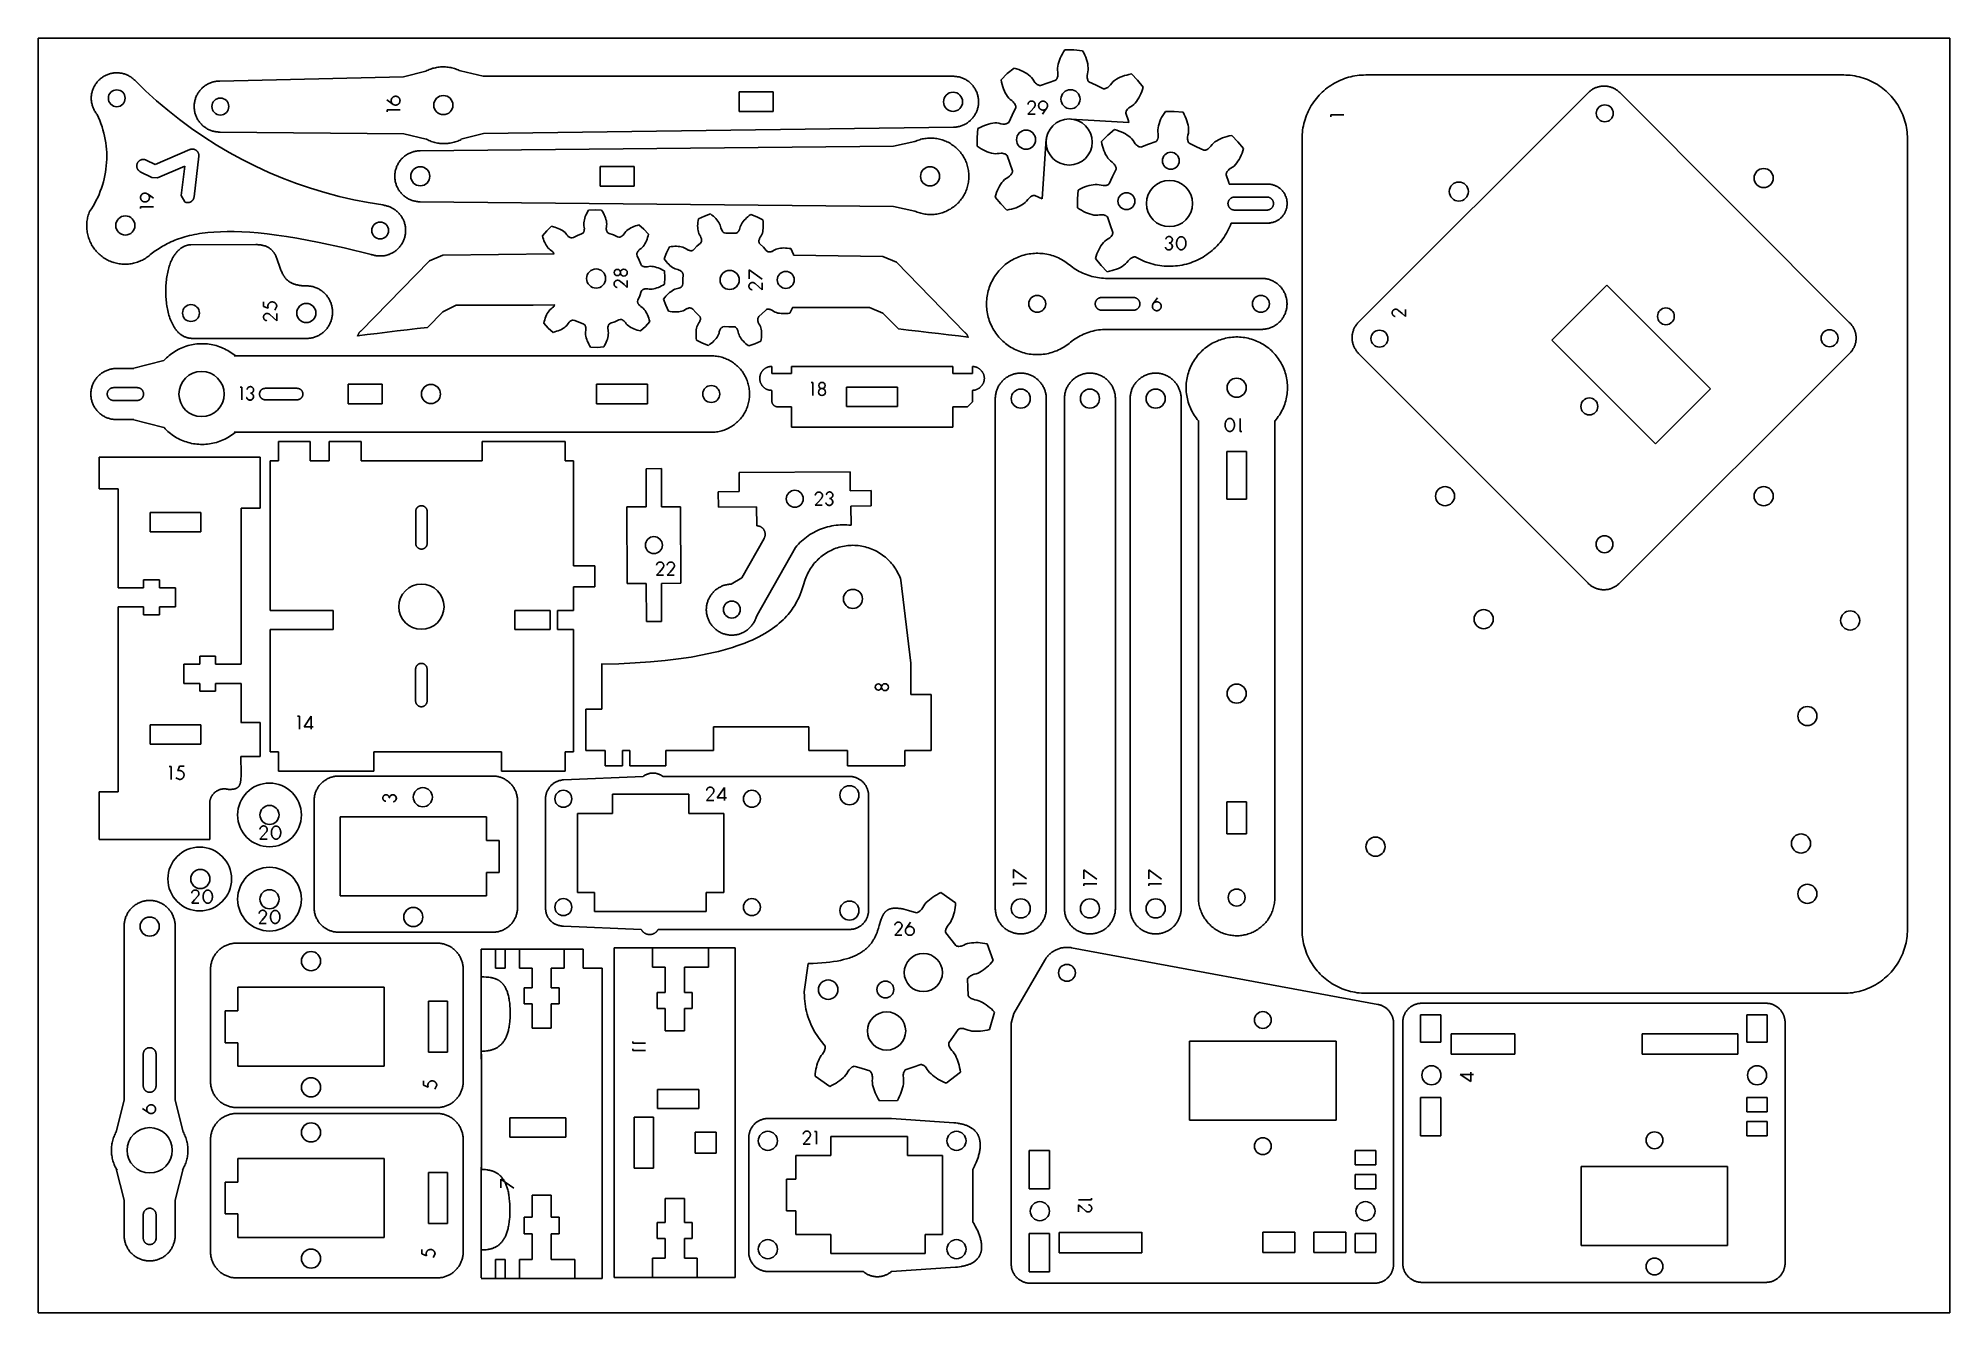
# Model space of a CAD drawing. Extents: x -24 to 6, y -20.7 to -0.7.
import ezdxf

# ---------------------------------------------------------------- set-up
doc = ezdxf.new("R2010")
doc.units = 0
doc.layers.add('LAYER_1', color=7, linetype='CONTINUOUS')

msp = doc.modelspace()

# ---------------------------------------------------------------- linework, layer by layer
at = {"layer": 'LAYER_1', "color": 250}
for p, q in [((6.037, -0.715), (-23.963, -0.715)), ((-23.963, -0.715), (-23.963, -20.715)), ((-7.87, -0.93), (-7.849, -0.898)), ((-7.849, -0.898), (-7.71, -0.899)), ((-7.71, -0.899), (-7.572, -0.912)), ((6.037, -20.715), (6.037, -0.715)), ((-17.827, -1.207), (-17.808, -1.2)), ((-17.808, -1.2), (-17.789, -1.193)), ((-17.789, -1.193), (-17.77, -1.187)), ((-17.77, -1.187), (-17.75, -1.182)), ((-17.75, -1.182), (-17.731, -1.177)), ((-17.731, -1.177), (-17.711, -1.174)), ((-17.711, -1.174), (-17.691, -1.17)), ((-17.691, -1.17), (-17.671, -1.168)), ((-17.671, -1.168), (-17.651, -1.166)), ((-17.651, -1.166), (-17.631, -1.165)), ((-17.631, -1.165), (-17.61, -1.164)), ((-17.61, -1.164), (-17.59, -1.164)), ((-17.59, -1.164), (-17.57, -1.165)), ((-17.57, -1.165), (-17.55, -1.167)), ((-17.55, -1.167), (-17.53, -1.169)), ((-17.53, -1.169), (-17.51, -1.172)), ((-17.51, -1.172), (-17.49, -1.176)), ((-17.49, -1.176), (-17.47, -1.18)), ((-17.47, -1.18), (-17.451, -1.185)), ((-17.451, -1.185), (-17.431, -1.19)), ((-17.431, -1.19), (-17.412, -1.196)), ((-17.412, -1.196), (-17.393, -1.203)), ((-8.754, -1.27), (-8.647, -1.182)), ((-8.647, -1.182), (-8.61, -1.193)), ((-8.61, -1.193), (-8.575, -1.206)), ((-7.967, -1.187), (-7.963, -1.155)), ((-7.966, -1.217), (-7.967, -1.187)), ((-7.963, -1.155), (-7.957, -1.123)), ((-7.957, -1.123), (-7.948, -1.091)), ((-7.948, -1.091), (-7.936, -1.059)), ((-7.936, -1.059), (-7.923, -1.027)), ((-7.923, -1.027), (-7.907, -0.994)), ((-7.907, -0.994), (-7.89, -0.962)), ((-7.89, -0.962), (-7.87, -0.93)), ((-7.572, -0.912), (-7.554, -0.946)), ((-7.554, -0.946), (-7.538, -0.98)), ((-7.538, -0.98), (-7.524, -1.014)), ((-7.524, -1.014), (-7.512, -1.048)), ((-7.512, -1.048), (-7.501, -1.081)), ((-7.501, -1.081), (-7.493, -1.114)), ((-7.493, -1.114), (-7.488, -1.147)), ((-7.488, -1.147), (-7.484, -1.179)), ((-7.484, -1.179), (-7.484, -1.211)), ((-23.102, -1.507), (-23.096, -1.495)), ((-23.096, -1.495), (-23.09, -1.482)), ((-23.09, -1.482), (-23.084, -1.47)), ((-23.084, -1.47), (-23.077, -1.458)), ((-23.077, -1.458), (-23.07, -1.446)), ((-23.07, -1.446), (-23.063, -1.434)), ((-23.063, -1.434), (-23.055, -1.423)), ((-23.055, -1.423), (-23.046, -1.412)), ((-23.046, -1.412), (-23.038, -1.401)), ((-23.038, -1.401), (-23.029, -1.39)), ((-23.029, -1.39), (-23.019, -1.38)), ((-23.019, -1.38), (-23.009, -1.37)), ((-23.009, -1.37), (-22.999, -1.361)), ((-22.999, -1.361), (-22.989, -1.352)), ((-22.989, -1.352), (-22.978, -1.343)), ((-22.978, -1.343), (-22.967, -1.335)), ((-22.967, -1.335), (-22.956, -1.327)), ((-22.956, -1.327), (-22.944, -1.319)), ((-22.944, -1.319), (-22.932, -1.312)), ((-22.932, -1.312), (-22.92, -1.305)), ((-22.92, -1.305), (-22.908, -1.299)), ((-22.908, -1.299), (-22.895, -1.293)), ((-22.895, -1.293), (-22.883, -1.287)), ((-22.883, -1.287), (-22.87, -1.282)), ((-22.87, -1.282), (-22.857, -1.278)), ((-22.857, -1.278), (-22.844, -1.274)), ((-22.844, -1.274), (-22.83, -1.27)), ((-22.83, -1.27), (-22.817, -1.267)), ((-22.817, -1.267), (-22.803, -1.264)), ((-22.803, -1.264), (-22.789, -1.262)), ((-22.789, -1.262), (-22.776, -1.26)), ((-22.776, -1.26), (-22.762, -1.259)), ((-22.762, -1.259), (-22.748, -1.258)), ((-22.748, -1.258), (-22.734, -1.257)), ((-22.734, -1.257), (-22.72, -1.257)), ((-22.72, -1.257), (-22.707, -1.258)), ((-22.707, -1.258), (-22.693, -1.259)), ((-22.693, -1.259), (-22.679, -1.261)), ((-22.679, -1.261), (-22.665, -1.263)), ((-22.665, -1.263), (-22.652, -1.265)), ((-22.652, -1.265), (-22.638, -1.268)), ((-22.638, -1.268), (-22.625, -1.272)), ((-22.625, -1.272), (-22.611, -1.276)), ((-22.611, -1.276), (-22.598, -1.28)), ((-22.598, -1.28), (-22.585, -1.285)), ((-22.585, -1.285), (-22.572, -1.29)), ((-22.572, -1.29), (-22.56, -1.296)), ((-22.56, -1.296), (-22.547, -1.302)), ((-22.547, -1.302), (-22.535, -1.308)), ((-22.535, -1.308), (-22.523, -1.315)), ((-22.523, -1.315), (-22.511, -1.323)), ((-22.511, -1.323), (-22.5, -1.331)), ((-22.5, -1.331), (-22.489, -1.339)), ((-22.489, -1.339), (-22.478, -1.347)), ((-22.478, -1.347), (-22.467, -1.356)), ((-22.467, -1.356), (-22.457, -1.366)), ((-22.457, -1.366), (-22.447, -1.375)), ((-22.447, -1.375), (-22.28, -1.538)), ((-21.397, -1.504), (-21.388, -1.494)), ((-21.388, -1.494), (-21.377, -1.485)), ((-21.377, -1.485), (-21.367, -1.476)), ((-21.367, -1.476), (-21.356, -1.468)), ((-21.356, -1.468), (-21.345, -1.459)), ((-21.345, -1.459), (-21.333, -1.452)), ((-21.333, -1.452), (-21.321, -1.444)), ((-21.321, -1.444), (-21.309, -1.437)), ((-21.309, -1.437), (-21.297, -1.431)), ((-21.297, -1.431), (-21.285, -1.425)), ((-21.285, -1.425), (-21.272, -1.419)), ((-21.272, -1.419), (-21.259, -1.414)), ((-21.259, -1.414), (-21.246, -1.409)), ((-21.246, -1.409), (-21.233, -1.405)), ((-21.233, -1.405), (-21.22, -1.401)), ((-21.22, -1.401), (-21.207, -1.398)), ((-21.207, -1.398), (-21.193, -1.395)), ((-21.193, -1.395), (-21.179, -1.392)), ((-21.179, -1.392), (-21.166, -1.39)), ((-21.166, -1.39), (-21.152, -1.389)), ((-21.152, -1.389), (-21.138, -1.388)), ((-21.138, -1.388), (-21.124, -1.387)), ((-21.124, -1.387), (-21.114, -1.387)), ((-21.114, -1.387), (-18.233, -1.322)), ((-18.233, -1.322), (-17.882, -1.232)), ((-17.882, -1.232), (-17.864, -1.223)), ((-17.864, -1.223), (-17.846, -1.215)), ((-17.846, -1.215), (-17.827, -1.207)), ((-17.393, -1.203), (-17.374, -1.211)), ((-17.374, -1.211), (-17.356, -1.219)), ((-17.356, -1.219), (-17.337, -1.227)), ((-17.337, -1.227), (-16.98, -1.312)), ((-16.98, -1.312), (-9.606, -1.312)), ((-9.606, -1.312), (-9.592, -1.312)), ((-9.592, -1.312), (-9.578, -1.313)), ((-9.578, -1.313), (-9.564, -1.314)), ((-9.564, -1.314), (-9.55, -1.316)), ((-9.55, -1.316), (-9.536, -1.318)), ((-9.536, -1.318), (-9.523, -1.32)), ((-9.523, -1.32), (-9.509, -1.323)), ((-9.509, -1.323), (-9.496, -1.327)), ((-9.496, -1.327), (-9.482, -1.331)), ((-9.482, -1.331), (-9.469, -1.336)), ((-9.469, -1.336), (-9.456, -1.341)), ((-9.456, -1.341), (-9.444, -1.346)), ((-9.444, -1.346), (-9.431, -1.352)), ((-9.431, -1.352), (-9.419, -1.358)), ((-9.419, -1.358), (-9.406, -1.365)), ((-9.406, -1.365), (-9.394, -1.372)), ((-9.394, -1.372), (-9.383, -1.38)), ((-9.383, -1.38), (-9.371, -1.387)), ((-9.371, -1.387), (-9.36, -1.396)), ((-9.36, -1.396), (-9.349, -1.405)), ((-9.349, -1.405), (-9.339, -1.414)), ((-9.339, -1.414), (-9.329, -1.423)), ((-9.329, -1.423), (-9.319, -1.433)), ((-9.319, -1.433), (-9.309, -1.443)), ((-9.309, -1.443), (-9.3, -1.453)), ((-9.3, -1.453), (-9.291, -1.464)), ((-9.291, -1.464), (-9.283, -1.475)), ((-9.283, -1.475), (-9.275, -1.487)), ((-9.275, -1.487), (-9.267, -1.498)), ((-9.267, -1.498), (-9.26, -1.51)), ((-8.852, -1.368), (-8.754, -1.27)), ((-8.845, -1.405), (-8.852, -1.368)), ((-8.836, -1.442), (-8.845, -1.405)), ((-8.826, -1.477), (-8.836, -1.442)), ((-8.814, -1.511), (-8.826, -1.477)), ((-8.575, -1.206), (-8.541, -1.22)), ((-8.541, -1.22), (-8.508, -1.235)), ((-8.508, -1.235), (-8.477, -1.251)), ((-8.477, -1.251), (-8.448, -1.269)), ((-8.448, -1.269), (-8.421, -1.288)), ((-8.421, -1.288), (-8.396, -1.309)), ((-8.396, -1.309), (-8.373, -1.331)), ((-8.373, -1.331), (-8.354, -1.356)), ((-8.354, -1.356), (-8.339, -1.382)), ((-8.339, -1.382), (-8.321, -1.407)), ((-8.321, -1.407), (-8.31, -1.418)), ((-8.31, -1.418), (-8.298, -1.429)), ((-8.298, -1.429), (-8.285, -1.439)), ((-8.285, -1.439), (-8.277, -1.444)), ((-8.277, -1.444), (-8.269, -1.448)), ((-8.269, -1.448), (-8.26, -1.452)), ((-8.26, -1.452), (-8.249, -1.455)), ((-8.249, -1.455), (-8.236, -1.457)), ((-8.236, -1.457), (-8.115, -1.413)), ((-8.115, -1.413), (-7.994, -1.371)), ((-7.994, -1.371), (-7.985, -1.361)), ((-7.985, -1.361), (-7.978, -1.352)), ((-7.978, -1.352), (-7.974, -1.343)), ((-7.974, -1.343), (-7.97, -1.335)), ((-7.97, -1.335), (-7.967, -1.326)), ((-7.967, -1.326), (-7.963, -1.31)), ((-7.961, -1.248), (-7.966, -1.217)), ((-7.963, -1.31), (-7.961, -1.294)), ((-7.96, -1.278), (-7.961, -1.248)), ((-7.961, -1.294), (-7.96, -1.278)), ((-7.5, -1.302), (-7.501, -1.318)), ((-7.501, -1.318), (-7.5, -1.334)), ((-7.496, -1.271), (-7.5, -1.302)), ((-7.5, -1.334), (-7.498, -1.35)), ((-7.498, -1.35), (-7.496, -1.359)), ((-7.488, -1.242), (-7.496, -1.271)), ((-7.496, -1.359), (-7.493, -1.368)), ((-7.493, -1.368), (-7.489, -1.377)), ((-7.489, -1.377), (-7.484, -1.386)), ((-7.484, -1.211), (-7.488, -1.242)), ((-7.484, -1.386), (-7.476, -1.397)), ((-7.476, -1.397), (-7.36, -1.451)), ((-7.36, -1.451), (-7.244, -1.507)), ((-7.21, -1.502), (-7.201, -1.499)), ((-7.201, -1.499), (-7.193, -1.495)), ((-7.193, -1.495), (-7.179, -1.486)), ((-7.179, -1.486), (-7.166, -1.477)), ((-7.166, -1.477), (-7.154, -1.466)), ((-7.154, -1.466), (-7.134, -1.444)), ((-7.134, -1.444), (-7.116, -1.419)), ((-7.116, -1.419), (-7.095, -1.396)), ((-7.095, -1.396), (-7.07, -1.376)), ((-7.07, -1.376), (-7.043, -1.359)), ((-7.043, -1.359), (-7.013, -1.342)), ((-7.013, -1.342), (-6.983, -1.328)), ((-6.983, -1.328), (-6.95, -1.314)), ((-6.95, -1.314), (-6.916, -1.302)), ((-6.916, -1.302), (-6.881, -1.292)), ((-6.881, -1.292), (-6.845, -1.283)), ((-6.845, -1.283), (-6.807, -1.276)), ((-6.807, -1.276), (-6.71, -1.374)), ((-6.71, -1.374), (-6.622, -1.481)), ((-6.622, -1.481), (-6.633, -1.518)), ((-3.733, -1.494), (-3.759, -1.516)), ((-3.705, -1.474), (-3.733, -1.494)), ((-3.677, -1.455), (-3.705, -1.474)), ((-3.648, -1.437), (-3.677, -1.455)), ((-3.618, -1.42), (-3.648, -1.437)), ((-3.588, -1.403), (-3.618, -1.42)), ((-3.558, -1.388), (-3.588, -1.403)), ((-3.527, -1.374), (-3.558, -1.388)), ((-3.495, -1.361), (-3.527, -1.374)), ((-3.463, -1.349), (-3.495, -1.361)), ((-3.431, -1.338), (-3.463, -1.349)), ((-3.398, -1.328), (-3.431, -1.338)), ((-3.365, -1.32), (-3.398, -1.328)), ((-3.332, -1.312), (-3.365, -1.32)), ((-3.298, -1.306), (-3.332, -1.312)), ((-3.264, -1.301), (-3.298, -1.306)), ((-3.231, -1.297), (-3.264, -1.301)), ((-3.197, -1.294), (-3.231, -1.297)), ((-3.162, -1.292), (-3.197, -1.294)), ((-3.128, -1.291), (-3.162, -1.292)), ((4.372, -1.291), (-3.128, -1.291)), ((0.462, -1.499), (0.452, -1.505)), ((0.473, -1.494), (0.462, -1.499)), ((0.484, -1.49), (0.473, -1.494)), ((0.495, -1.486), (0.484, -1.49)), ((0.506, -1.482), (0.495, -1.486)), ((0.518, -1.479), (0.506, -1.482)), ((0.529, -1.476), (0.518, -1.479)), ((0.541, -1.473), (0.529, -1.476)), ((0.552, -1.471), (0.541, -1.473)), ((0.564, -1.469), (0.552, -1.471)), ((0.576, -1.468), (0.564, -1.469)), ((0.588, -1.467), (0.576, -1.468)), ((0.6, -1.466), (0.588, -1.467)), ((0.612, -1.466), (0.6, -1.466)), ((0.623, -1.466), (0.612, -1.466)), ((0.635, -1.467), (0.623, -1.466)), ((0.647, -1.468), (0.635, -1.467)), ((0.659, -1.469), (0.647, -1.468)), ((0.671, -1.471), (0.659, -1.469)), ((0.682, -1.473), (0.671, -1.471)), ((0.694, -1.476), (0.682, -1.473)), ((0.705, -1.479), (0.694, -1.476)), ((0.717, -1.482), (0.705, -1.479)), ((0.728, -1.486), (0.717, -1.482)), ((0.739, -1.49), (0.728, -1.486)), ((0.75, -1.495), (0.739, -1.49)), ((0.761, -1.5), (0.75, -1.495)), ((0.771, -1.505), (0.761, -1.5)), ((4.407, -1.292), (4.372, -1.291)), ((4.441, -1.294), (4.407, -1.292)), ((4.476, -1.297), (4.441, -1.294)), ((4.511, -1.301), (4.476, -1.297)), ((4.545, -1.306), (4.511, -1.301)), ((4.58, -1.313), (4.545, -1.306)), ((4.614, -1.321), (4.58, -1.313)), ((4.647, -1.33), (4.614, -1.321)), ((4.681, -1.34), (4.647, -1.33)), ((4.714, -1.352), (4.681, -1.34)), ((4.746, -1.364), (4.714, -1.352)), ((4.778, -1.378), (4.746, -1.364)), ((4.81, -1.392), (4.778, -1.378)), ((4.841, -1.408), (4.81, -1.392)), ((4.872, -1.425), (4.841, -1.408)), ((4.902, -1.443), (4.872, -1.425)), ((4.931, -1.462), (4.902, -1.443)), ((4.96, -1.482), (4.931, -1.462)), ((4.987, -1.503), (4.96, -1.482)), ((-23.131, -1.656), (-23.13, -1.642)), ((-23.131, -1.67), (-23.131, -1.656)), ((-23.13, -1.684), (-23.131, -1.67)), ((-23.13, -1.628), (-23.128, -1.615)), ((-23.13, -1.642), (-23.13, -1.628)), ((-23.129, -1.698), (-23.13, -1.684)), ((-23.127, -1.711), (-23.129, -1.698)), ((-23.128, -1.615), (-23.127, -1.601)), ((-23.127, -1.601), (-23.125, -1.587)), ((-23.125, -1.725), (-23.127, -1.711)), ((-23.125, -1.587), (-23.122, -1.574)), ((-23.122, -1.739), (-23.125, -1.725)), ((-23.122, -1.574), (-23.119, -1.56)), ((-23.119, -1.752), (-23.122, -1.739)), ((-23.119, -1.56), (-23.115, -1.547)), ((-23.116, -1.766), (-23.119, -1.752)), ((-23.112, -1.779), (-23.116, -1.766)), ((-23.115, -1.547), (-23.111, -1.533)), ((-23.107, -1.792), (-23.112, -1.779)), ((-23.111, -1.533), (-23.107, -1.52)), ((-23.107, -1.52), (-23.102, -1.507)), ((-23.103, -1.805), (-23.107, -1.792)), ((-22.28, -1.538), (-22.107, -1.695)), ((-22.107, -1.695), (-21.929, -1.846)), ((-21.515, -1.762), (-21.514, -1.749)), ((-21.515, -1.776), (-21.515, -1.762)), ((-21.515, -1.79), (-21.515, -1.776)), ((-21.515, -1.804), (-21.515, -1.79)), ((-21.514, -1.749), (-21.512, -1.735)), ((-21.512, -1.735), (-21.51, -1.721)), ((-21.51, -1.721), (-21.507, -1.708)), ((-21.507, -1.708), (-21.504, -1.694)), ((-21.504, -1.694), (-21.501, -1.681)), ((-21.501, -1.681), (-21.497, -1.667)), ((-21.497, -1.667), (-21.493, -1.654)), ((-21.493, -1.654), (-21.488, -1.641)), ((-21.488, -1.641), (-21.483, -1.629)), ((-21.483, -1.629), (-21.477, -1.616)), ((-21.477, -1.616), (-21.471, -1.604)), ((-21.471, -1.604), (-21.464, -1.591)), ((-21.464, -1.591), (-21.457, -1.579)), ((-21.457, -1.579), (-21.45, -1.568)), ((-21.45, -1.568), (-21.442, -1.556)), ((-21.442, -1.556), (-21.434, -1.545)), ((-21.434, -1.545), (-21.425, -1.534)), ((-21.425, -1.534), (-21.416, -1.524)), ((-21.416, -1.524), (-21.407, -1.514)), ((-21.407, -1.514), (-21.397, -1.504)), ((-18.49, -1.684), (-18.393, -1.753)), ((-18.393, -1.753), (-18.49, -1.684)), ((-18.423, -1.684), (-18.424, -1.686)), ((-18.424, -1.686), (-18.423, -1.684)), ((-18.424, -1.686), (-18.424, -1.688)), ((-18.424, -1.688), (-18.424, -1.686)), ((-18.424, -1.688), (-18.424, -1.69)), ((-18.424, -1.69), (-18.424, -1.688)), ((-18.424, -1.69), (-18.424, -1.691)), ((-18.424, -1.691), (-18.424, -1.69)), ((-18.424, -1.691), (-18.424, -1.693)), ((-18.424, -1.693), (-18.424, -1.691)), ((-18.424, -1.693), (-18.424, -1.695)), ((-18.424, -1.695), (-18.424, -1.693)), ((-18.424, -1.695), (-18.424, -1.697)), ((-18.424, -1.697), (-18.424, -1.695)), ((-18.424, -1.697), (-18.424, -1.699)), ((-18.424, -1.699), (-18.424, -1.697)), ((-18.424, -1.699), (-18.424, -1.702)), ((-18.424, -1.702), (-18.424, -1.699)), ((-18.424, -1.702), (-18.424, -1.704)), ((-18.424, -1.704), (-18.424, -1.702)), ((-18.424, -1.704), (-18.423, -1.706)), ((-18.423, -1.706), (-18.424, -1.704)), ((-18.422, -1.678), (-18.423, -1.679)), ((-18.423, -1.679), (-18.422, -1.678)), ((-18.423, -1.679), (-18.423, -1.681)), ((-18.423, -1.681), (-18.423, -1.679)), ((-18.423, -1.681), (-18.423, -1.683)), ((-18.423, -1.683), (-18.423, -1.681)), ((-18.423, -1.683), (-18.423, -1.684)), ((-18.423, -1.684), (-18.423, -1.683)), ((-18.423, -1.706), (-18.423, -1.708)), ((-18.423, -1.708), (-18.423, -1.706)), ((-18.423, -1.708), (-18.422, -1.711)), ((-18.422, -1.711), (-18.423, -1.708)), ((-18.421, -1.674), (-18.422, -1.676)), ((-18.422, -1.676), (-18.421, -1.674)), ((-18.422, -1.676), (-18.422, -1.678)), ((-18.422, -1.678), (-18.422, -1.676)), ((-18.422, -1.711), (-18.422, -1.713)), ((-18.422, -1.713), (-18.422, -1.711)), ((-18.422, -1.713), (-18.421, -1.715)), ((-18.421, -1.715), (-18.422, -1.713)), ((-18.42, -1.671), (-18.421, -1.673)), ((-18.421, -1.673), (-18.42, -1.671)), ((-18.421, -1.673), (-18.421, -1.674)), ((-18.421, -1.674), (-18.421, -1.673)), ((-18.421, -1.715), (-18.421, -1.717)), ((-18.421, -1.717), (-18.421, -1.715)), ((-18.421, -1.717), (-18.42, -1.719)), ((-18.42, -1.719), (-18.421, -1.717)), ((-18.419, -1.669), (-18.42, -1.671)), ((-18.42, -1.671), (-18.419, -1.669)), ((-18.42, -1.719), (-18.419, -1.721)), ((-18.419, -1.721), (-18.42, -1.719)), ((-18.418, -1.666), (-18.419, -1.668)), ((-18.419, -1.668), (-18.418, -1.666)), ((-18.419, -1.668), (-18.419, -1.669)), ((-18.419, -1.669), (-18.419, -1.668)), ((-18.419, -1.721), (-18.418, -1.723)), ((-18.418, -1.723), (-18.419, -1.721)), ((-18.417, -1.665), (-18.418, -1.666)), ((-18.418, -1.666), (-18.417, -1.665)), ((-18.418, -1.723), (-18.417, -1.725)), ((-18.417, -1.725), (-18.418, -1.723)), ((-18.416, -1.662), (-18.417, -1.663)), ((-18.417, -1.663), (-18.416, -1.662)), ((-18.417, -1.663), (-18.417, -1.665)), ((-18.417, -1.665), (-18.417, -1.663)), ((-18.417, -1.725), (-18.416, -1.727)), ((-18.416, -1.727), (-18.417, -1.725)), ((-18.415, -1.66), (-18.416, -1.662)), ((-18.416, -1.662), (-18.415, -1.66)), ((-18.416, -1.727), (-18.415, -1.729)), ((-18.415, -1.729), (-18.416, -1.727)), ((-18.414, -1.659), (-18.415, -1.66)), ((-18.415, -1.66), (-18.414, -1.659)), ((-18.415, -1.729), (-18.414, -1.731)), ((-18.414, -1.731), (-18.415, -1.729)), ((-18.413, -1.657), (-18.414, -1.659)), ((-18.414, -1.659), (-18.413, -1.657)), ((-18.414, -1.731), (-18.413, -1.733)), ((-18.413, -1.733), (-18.414, -1.731)), ((-18.412, -1.656), (-18.413, -1.657)), ((-18.413, -1.657), (-18.412, -1.656)), ((-18.413, -1.733), (-18.411, -1.735)), ((-18.411, -1.735), (-18.413, -1.733)), ((-18.411, -1.655), (-18.412, -1.656)), ((-18.412, -1.656), (-18.411, -1.655)), ((-18.41, -1.653), (-18.411, -1.655)), ((-18.411, -1.655), (-18.41, -1.653)), ((-18.411, -1.735), (-18.41, -1.737)), ((-18.41, -1.737), (-18.411, -1.735)), ((-18.409, -1.652), (-18.41, -1.653)), ((-18.41, -1.653), (-18.409, -1.652)), ((-18.41, -1.737), (-18.409, -1.739)), ((-18.409, -1.739), (-18.41, -1.737)), ((-18.408, -1.651), (-18.409, -1.652)), ((-18.409, -1.652), (-18.408, -1.651)), ((-18.409, -1.739), (-18.407, -1.74)), ((-18.407, -1.74), (-18.409, -1.739)), ((-18.407, -1.649), (-18.408, -1.651)), ((-18.408, -1.651), (-18.407, -1.649)), ((-18.406, -1.648), (-18.407, -1.649)), ((-18.407, -1.649), (-18.406, -1.648)), ((-18.407, -1.74), (-18.406, -1.742)), ((-18.406, -1.742), (-18.407, -1.74)), ((-18.405, -1.647), (-18.406, -1.648)), ((-18.406, -1.648), (-18.405, -1.647)), ((-18.406, -1.742), (-18.404, -1.744)), ((-18.404, -1.744), (-18.406, -1.742)), ((-18.404, -1.646), (-18.405, -1.647)), ((-18.405, -1.647), (-18.404, -1.646)), ((-18.403, -1.644), (-18.404, -1.646)), ((-18.404, -1.646), (-18.403, -1.644)), ((-18.404, -1.744), (-18.403, -1.745)), ((-18.403, -1.745), (-18.404, -1.744)), ((-18.401, -1.643), (-18.403, -1.644)), ((-18.403, -1.644), (-18.401, -1.643)), ((-18.403, -1.745), (-18.401, -1.747)), ((-18.401, -1.747), (-18.403, -1.745)), ((-18.4, -1.642), (-18.401, -1.643)), ((-18.401, -1.643), (-18.4, -1.642)), ((-18.401, -1.747), (-18.399, -1.748)), ((-18.399, -1.748), (-18.401, -1.747)), ((-18.399, -1.641), (-18.4, -1.642)), ((-18.4, -1.642), (-18.399, -1.641)), ((-18.398, -1.64), (-18.399, -1.641)), ((-18.399, -1.641), (-18.398, -1.64)), ((-18.399, -1.748), (-18.398, -1.749)), ((-18.398, -1.749), (-18.399, -1.748)), ((-18.396, -1.639), (-18.398, -1.64)), ((-18.398, -1.64), (-18.396, -1.639)), ((-18.398, -1.749), (-18.396, -1.751)), ((-18.396, -1.751), (-18.398, -1.749)), ((-18.395, -1.638), (-18.396, -1.639)), ((-18.396, -1.639), (-18.395, -1.638)), ((-18.396, -1.751), (-18.394, -1.752)), ((-18.394, -1.752), (-18.396, -1.751)), ((-18.394, -1.637), (-18.395, -1.638)), ((-18.395, -1.638), (-18.394, -1.637)), ((-18.392, -1.636), (-18.394, -1.637)), ((-18.394, -1.637), (-18.392, -1.636)), ((-18.394, -1.752), (-18.393, -1.753)), ((-18.393, -1.753), (-18.394, -1.752)), ((-18.393, -1.753), (-18.392, -1.754)), ((-18.393, -1.753), (-18.391, -1.754)), ((-18.391, -1.754), (-18.393, -1.753)), ((-18.392, -1.754), (-18.393, -1.753)), ((-18.391, -1.635), (-18.392, -1.636)), ((-18.392, -1.636), (-18.391, -1.635)), ((-18.392, -1.754), (-18.391, -1.754)), ((-18.391, -1.754), (-18.392, -1.754)), ((-18.389, -1.634), (-18.391, -1.635)), ((-18.391, -1.635), (-18.389, -1.634)), ((-18.391, -1.754), (-18.391, -1.754)), ((-18.391, -1.754), (-18.389, -1.756)), ((-18.389, -1.756), (-18.391, -1.754)), ((-18.391, -1.754), (-18.391, -1.754)), ((-18.388, -1.634), (-18.389, -1.634)), ((-18.389, -1.634), (-18.388, -1.634)), ((-18.389, -1.756), (-18.386, -1.757)), ((-18.386, -1.757), (-18.389, -1.756)), ((-18.386, -1.633), (-18.388, -1.634)), ((-18.388, -1.634), (-18.386, -1.633)), ((-18.385, -1.632), (-18.386, -1.633)), ((-18.386, -1.633), (-18.385, -1.632)), ((-18.386, -1.757), (-18.384, -1.758)), ((-18.384, -1.758), (-18.386, -1.757)), ((-18.383, -1.631), (-18.385, -1.632)), ((-18.385, -1.632), (-18.383, -1.631)), ((-18.384, -1.758), (-18.382, -1.759)), ((-18.382, -1.759), (-18.384, -1.758)), ((-18.382, -1.631), (-18.383, -1.631)), ((-18.383, -1.631), (-18.382, -1.631)), ((-18.38, -1.63), (-18.382, -1.631)), ((-18.382, -1.631), (-18.38, -1.63)), ((-18.382, -1.759), (-18.38, -1.759)), ((-18.38, -1.759), (-18.382, -1.759)), ((-18.379, -1.629), (-18.38, -1.63)), ((-18.38, -1.63), (-18.379, -1.629)), ((-18.38, -1.759), (-18.378, -1.76)), ((-18.378, -1.76), (-18.38, -1.759)), ((-18.377, -1.629), (-18.379, -1.629)), ((-18.379, -1.629), (-18.377, -1.629)), ((-18.378, -1.76), (-18.376, -1.761)), ((-18.376, -1.761), (-18.378, -1.76)), ((-18.375, -1.628), (-18.377, -1.629)), ((-18.377, -1.629), (-18.375, -1.628)), ((-18.376, -1.761), (-18.373, -1.762)), ((-18.373, -1.762), (-18.376, -1.761)), ((-18.374, -1.628), (-18.375, -1.628)), ((-18.375, -1.628), (-18.374, -1.628)), ((-18.372, -1.627), (-18.374, -1.628)), ((-18.374, -1.628), (-18.372, -1.627)), ((-18.373, -1.762), (-18.371, -1.762)), ((-18.371, -1.762), (-18.373, -1.762)), ((-18.37, -1.627), (-18.372, -1.627)), ((-18.372, -1.627), (-18.37, -1.627)), ((-18.371, -1.762), (-18.369, -1.763)), ((-18.369, -1.763), (-18.371, -1.762)), ((-18.369, -1.627), (-18.37, -1.627)), ((-18.37, -1.627), (-18.369, -1.627)), ((-18.367, -1.626), (-18.369, -1.627)), ((-18.369, -1.627), (-18.367, -1.626)), ((-18.369, -1.763), (-18.367, -1.763)), ((-18.367, -1.763), (-18.369, -1.763)), ((-18.365, -1.626), (-18.367, -1.626)), ((-18.367, -1.626), (-18.365, -1.626)), ((-18.367, -1.763), (-18.364, -1.763)), ((-18.364, -1.763), (-18.367, -1.763)), ((-18.364, -1.626), (-18.365, -1.626)), ((-18.365, -1.626), (-18.364, -1.626)), ((-18.362, -1.625), (-18.364, -1.626)), ((-18.364, -1.626), (-18.362, -1.625)), ((-18.364, -1.763), (-18.362, -1.764)), ((-18.362, -1.764), (-18.364, -1.763)), ((-18.36, -1.625), (-18.362, -1.625)), ((-18.362, -1.625), (-18.36, -1.625)), ((-18.362, -1.764), (-18.36, -1.764)), ((-18.36, -1.764), (-18.362, -1.764)), ((-18.358, -1.625), (-18.36, -1.625)), ((-18.36, -1.625), (-18.358, -1.625)), ((-18.36, -1.764), (-18.357, -1.764)), ((-18.357, -1.764), (-18.36, -1.764)), ((-18.357, -1.625), (-18.358, -1.625)), ((-18.358, -1.625), (-18.357, -1.625)), ((-18.355, -1.625), (-18.357, -1.625)), ((-18.357, -1.625), (-18.355, -1.625)), ((-18.357, -1.764), (-18.355, -1.764)), ((-18.355, -1.764), (-18.357, -1.764)), ((-18.353, -1.625), (-18.355, -1.625)), ((-18.355, -1.625), (-18.353, -1.625)), ((-18.355, -1.764), (-18.353, -1.764)), ((-18.353, -1.764), (-18.355, -1.764)), ((-18.351, -1.625), (-18.353, -1.625)), ((-18.353, -1.625), (-18.351, -1.625)), ((-18.353, -1.764), (-18.351, -1.764)), ((-18.351, -1.764), (-18.353, -1.764)), ((-18.349, -1.625), (-18.351, -1.625)), ((-18.351, -1.625), (-18.349, -1.625)), ((-18.351, -1.764), (-18.349, -1.764)), ((-18.349, -1.764), (-18.351, -1.764)), ((-18.348, -1.625), (-18.349, -1.625)), ((-18.349, -1.625), (-18.348, -1.625)), ((-18.349, -1.764), (-18.348, -1.764)), ((-18.348, -1.764), (-18.349, -1.764)), ((-18.346, -1.626), (-18.348, -1.625)), ((-18.348, -1.625), (-18.346, -1.626)), ((-18.348, -1.764), (-18.346, -1.763)), ((-18.346, -1.763), (-18.348, -1.764)), ((-18.344, -1.626), (-18.346, -1.626)), ((-18.346, -1.626), (-18.344, -1.626)), ((-18.346, -1.763), (-18.344, -1.763)), ((-18.344, -1.763), (-18.346, -1.763)), ((-18.343, -1.626), (-18.344, -1.626)), ((-18.344, -1.626), (-18.343, -1.626)), ((-18.344, -1.763), (-18.343, -1.763)), ((-18.343, -1.763), (-18.344, -1.763)), ((-18.341, -1.627), (-18.343, -1.626)), ((-18.343, -1.626), (-18.341, -1.627)), ((-18.343, -1.763), (-18.341, -1.763)), ((-18.341, -1.763), (-18.343, -1.763)), ((-18.339, -1.627), (-18.341, -1.627)), ((-18.341, -1.627), (-18.339, -1.627)), ((-18.341, -1.763), (-18.339, -1.762)), ((-18.339, -1.762), (-18.341, -1.763)), ((-18.338, -1.627), (-18.339, -1.627)), ((-18.339, -1.627), (-18.338, -1.627)), ((-18.339, -1.762), (-18.338, -1.762)), ((-18.338, -1.762), (-18.339, -1.762)), ((-18.336, -1.628), (-18.338, -1.627)), ((-18.338, -1.627), (-18.336, -1.628)), ((-18.338, -1.762), (-18.336, -1.761)), ((-18.336, -1.761), (-18.338, -1.762)), ((-18.334, -1.628), (-18.336, -1.628)), ((-18.336, -1.628), (-18.334, -1.628)), ((-18.336, -1.761), (-18.334, -1.761)), ((-18.334, -1.761), (-18.336, -1.761)), ((-18.333, -1.629), (-18.334, -1.628)), ((-18.334, -1.628), (-18.333, -1.629)), ((-18.334, -1.761), (-18.333, -1.76)), ((-18.333, -1.76), (-18.334, -1.761)), ((-18.331, -1.629), (-18.333, -1.629)), ((-18.333, -1.629), (-18.331, -1.629)), ((-18.333, -1.76), (-18.331, -1.76)), ((-18.331, -1.76), (-18.333, -1.76)), ((-18.329, -1.63), (-18.331, -1.629)), ((-18.331, -1.629), (-18.329, -1.63)), ((-18.331, -1.76), (-18.329, -1.759)), ((-18.329, -1.759), (-18.331, -1.76)), ((-18.328, -1.631), (-18.329, -1.63)), ((-18.329, -1.63), (-18.328, -1.631)), ((-18.329, -1.759), (-18.328, -1.758)), ((-18.328, -1.758), (-18.329, -1.759)), ((-18.326, -1.631), (-18.328, -1.631)), ((-18.328, -1.631), (-18.326, -1.631)), ((-18.328, -1.758), (-18.326, -1.758)), ((-18.326, -1.758), (-18.328, -1.758)), ((-18.325, -1.632), (-18.326, -1.631)), ((-18.326, -1.631), (-18.325, -1.632)), ((-18.326, -1.758), (-18.325, -1.757)), ((-18.325, -1.757), (-18.326, -1.758)), ((-18.323, -1.633), (-18.325, -1.632)), ((-18.325, -1.632), (-18.323, -1.633)), ((-18.325, -1.757), (-18.323, -1.756)), ((-18.323, -1.756), (-18.325, -1.757)), ((-18.322, -1.634), (-18.323, -1.633)), ((-18.323, -1.633), (-18.322, -1.634)), ((-18.323, -1.756), (-18.322, -1.756)), ((-18.322, -1.756), (-18.323, -1.756)), ((-18.32, -1.634), (-18.322, -1.634)), ((-18.322, -1.634), (-18.32, -1.634)), ((-18.322, -1.756), (-18.32, -1.755)), ((-18.32, -1.755), (-18.322, -1.756)), ((-18.319, -1.635), (-18.32, -1.634)), ((-18.32, -1.634), (-18.319, -1.635)), ((-18.32, -1.755), (-18.319, -1.754)), ((-18.319, -1.754), (-18.32, -1.755)), ((-18.317, -1.636), (-18.319, -1.635)), ((-18.319, -1.635), (-18.317, -1.636)), ((-18.319, -1.754), (-18.317, -1.753)), ((-18.317, -1.753), (-18.319, -1.754)), ((-18.316, -1.637), (-18.317, -1.636)), ((-18.317, -1.636), (-18.316, -1.637)), ((-18.317, -1.753), (-18.316, -1.752)), ((-18.316, -1.752), (-18.317, -1.753)), ((-18.315, -1.638), (-18.316, -1.637)), ((-18.316, -1.637), (-18.315, -1.638)), ((-18.316, -1.752), (-18.315, -1.751)), ((-18.315, -1.751), (-18.316, -1.752)), ((-18.313, -1.639), (-18.315, -1.638)), ((-18.315, -1.638), (-18.313, -1.639)), ((-18.315, -1.751), (-18.313, -1.75)), ((-18.313, -1.75), (-18.315, -1.751)), ((-18.312, -1.64), (-18.313, -1.639)), ((-18.313, -1.639), (-18.312, -1.64)), ((-18.313, -1.75), (-18.312, -1.749)), ((-18.312, -1.749), (-18.313, -1.75)), ((-18.311, -1.641), (-18.312, -1.64)), ((-18.312, -1.64), (-18.311, -1.641)), ((-18.312, -1.749), (-18.311, -1.748)), ((-18.311, -1.748), (-18.312, -1.749)), ((-18.31, -1.642), (-18.311, -1.641)), ((-18.311, -1.641), (-18.31, -1.642)), ((-18.311, -1.748), (-18.31, -1.747)), ((-18.31, -1.747), (-18.311, -1.748)), ((-18.308, -1.643), (-18.31, -1.642)), ((-18.31, -1.642), (-18.308, -1.643)), ((-18.31, -1.747), (-18.308, -1.746)), ((-18.308, -1.746), (-18.31, -1.747)), ((-18.307, -1.644), (-18.308, -1.643)), ((-18.308, -1.643), (-18.307, -1.644)), ((-18.308, -1.746), (-18.307, -1.745)), ((-18.307, -1.745), (-18.308, -1.746)), ((-18.306, -1.646), (-18.307, -1.644)), ((-18.307, -1.644), (-18.306, -1.646)), ((-18.307, -1.745), (-18.306, -1.744)), ((-18.306, -1.744), (-18.307, -1.745)), ((-18.305, -1.647), (-18.306, -1.646)), ((-18.306, -1.646), (-18.305, -1.647)), ((-18.306, -1.744), (-18.305, -1.743)), ((-18.305, -1.743), (-18.306, -1.744)), ((-18.304, -1.648), (-18.305, -1.647)), ((-18.305, -1.647), (-18.304, -1.648)), ((-18.305, -1.743), (-18.304, -1.741)), ((-18.304, -1.741), (-18.305, -1.743)), ((-18.302, -1.649), (-18.304, -1.648)), ((-18.304, -1.648), (-18.302, -1.649)), ((-18.304, -1.741), (-18.302, -1.74)), ((-18.302, -1.74), (-18.304, -1.741)), ((-18.301, -1.651), (-18.302, -1.649)), ((-18.302, -1.649), (-18.301, -1.651)), ((-18.302, -1.74), (-18.301, -1.739)), ((-18.301, -1.739), (-18.302, -1.74)), ((-18.3, -1.652), (-18.301, -1.651)), ((-18.301, -1.651), (-18.3, -1.652)), ((-18.301, -1.739), (-18.3, -1.738)), ((-18.3, -1.738), (-18.301, -1.739)), ((-18.299, -1.653), (-18.3, -1.652)), ((-18.3, -1.652), (-18.299, -1.653)), ((-18.3, -1.738), (-18.299, -1.736)), ((-18.299, -1.736), (-18.3, -1.738)), ((-18.298, -1.655), (-18.299, -1.653)), ((-18.299, -1.653), (-18.298, -1.655)), ((-18.299, -1.736), (-18.298, -1.735)), ((-18.298, -1.735), (-18.299, -1.736)), ((-18.297, -1.656), (-18.298, -1.655)), ((-18.298, -1.655), (-18.297, -1.656)), ((-18.298, -1.735), (-18.297, -1.734)), ((-18.297, -1.734), (-18.298, -1.735)), ((-18.296, -1.657), (-18.297, -1.656)), ((-18.297, -1.656), (-18.296, -1.657)), ((-18.297, -1.734), (-18.296, -1.732)), ((-18.296, -1.732), (-18.297, -1.734)), ((-18.296, -1.659), (-18.296, -1.657)), ((-18.296, -1.657), (-18.296, -1.659)), ((-18.295, -1.66), (-18.296, -1.659)), ((-18.296, -1.659), (-18.295, -1.66)), ((-18.296, -1.731), (-18.295, -1.729)), ((-18.295, -1.729), (-18.296, -1.731)), ((-18.296, -1.732), (-18.296, -1.731)), ((-18.296, -1.731), (-18.296, -1.732)), ((-18.294, -1.662), (-18.295, -1.66)), ((-18.295, -1.66), (-18.294, -1.662)), ((-18.295, -1.729), (-18.294, -1.728)), ((-18.294, -1.728), (-18.295, -1.729)), ((-18.293, -1.663), (-18.294, -1.662)), ((-18.294, -1.662), (-18.293, -1.663)), ((-18.294, -1.728), (-18.293, -1.726)), ((-18.293, -1.726), (-18.294, -1.728)), ((-18.292, -1.665), (-18.293, -1.663)), ((-18.293, -1.663), (-18.292, -1.665)), ((-18.293, -1.726), (-18.292, -1.725)), ((-18.292, -1.725), (-18.293, -1.726)), ((-18.292, -1.666), (-18.292, -1.665)), ((-18.292, -1.665), (-18.292, -1.666)), ((-18.291, -1.668), (-18.292, -1.666)), ((-18.292, -1.666), (-18.291, -1.668)), ((-18.292, -1.723), (-18.291, -1.722)), ((-18.291, -1.722), (-18.292, -1.723)), ((-18.292, -1.725), (-18.292, -1.723)), ((-18.292, -1.723), (-18.292, -1.725)), ((-18.29, -1.669), (-18.291, -1.668)), ((-18.291, -1.668), (-18.29, -1.669)), ((-18.291, -1.722), (-18.29, -1.72)), ((-18.29, -1.72), (-18.291, -1.722)), ((-18.29, -1.671), (-18.29, -1.669)), ((-18.29, -1.669), (-18.29, -1.671)), ((-18.289, -1.673), (-18.29, -1.671)), ((-18.29, -1.671), (-18.289, -1.673)), ((-18.29, -1.719), (-18.289, -1.717)), ((-18.289, -1.717), (-18.29, -1.719)), ((-18.29, -1.72), (-18.29, -1.719)), ((-18.29, -1.719), (-18.29, -1.72)), ((-18.288, -1.674), (-18.289, -1.673)), ((-18.289, -1.673), (-18.288, -1.674)), ((-18.289, -1.717), (-18.288, -1.715)), ((-18.288, -1.715), (-18.289, -1.717)), ((-18.288, -1.676), (-18.288, -1.674)), ((-18.288, -1.674), (-18.288, -1.676)), ((-18.288, -1.678), (-18.288, -1.676)), ((-18.288, -1.676), (-18.288, -1.678)), ((-18.287, -1.679), (-18.288, -1.678)), ((-18.288, -1.678), (-18.287, -1.679)), ((-18.288, -1.712), (-18.287, -1.71)), ((-18.287, -1.71), (-18.288, -1.712)), ((-18.288, -1.714), (-18.288, -1.712)), ((-18.288, -1.712), (-18.288, -1.714)), ((-18.288, -1.715), (-18.288, -1.714)), ((-18.288, -1.714), (-18.288, -1.715)), ((-18.287, -1.681), (-18.287, -1.679)), ((-18.287, -1.679), (-18.287, -1.681)), ((-18.286, -1.683), (-18.287, -1.681)), ((-18.287, -1.681), (-18.286, -1.683)), ((-18.287, -1.709), (-18.286, -1.707)), ((-18.286, -1.707), (-18.287, -1.709)), ((-18.287, -1.71), (-18.287, -1.709)), ((-18.287, -1.709), (-18.287, -1.71)), ((-18.286, -1.684), (-18.286, -1.683)), ((-18.286, -1.683), (-18.286, -1.684)), ((-18.286, -1.686), (-18.286, -1.684)), ((-18.286, -1.684), (-18.286, -1.686)), ((-18.286, -1.688), (-18.286, -1.686)), ((-18.286, -1.686), (-18.286, -1.688)), ((-18.286, -1.69), (-18.286, -1.688)), ((-18.286, -1.688), (-18.286, -1.69)), ((-18.285, -1.691), (-18.286, -1.69)), ((-18.286, -1.69), (-18.285, -1.691)), ((-18.286, -1.7), (-18.285, -1.698)), ((-18.285, -1.698), (-18.286, -1.7)), ((-18.286, -1.702), (-18.286, -1.7)), ((-18.286, -1.7), (-18.286, -1.702)), ((-18.286, -1.704), (-18.286, -1.702)), ((-18.286, -1.702), (-18.286, -1.704)), ((-18.286, -1.705), (-18.286, -1.704)), ((-18.286, -1.704), (-18.286, -1.705)), ((-18.286, -1.707), (-18.286, -1.705)), ((-18.286, -1.705), (-18.286, -1.707)), ((-18.285, -1.693), (-18.285, -1.691)), ((-18.285, -1.691), (-18.285, -1.693)), ((-18.285, -1.695), (-18.285, -1.693)), ((-18.285, -1.693), (-18.285, -1.695)), ((-18.285, -1.697), (-18.285, -1.695)), ((-18.285, -1.695), (-18.285, -1.697)), ((-18.285, -1.698), (-18.285, -1.697)), ((-18.285, -1.697), (-18.285, -1.698)), ((-12.427, -1.557), (-12.964, -1.557)), ((-12.964, -1.557), (-12.964, -1.867)), ((-12.427, -1.867), (-12.427, -1.557)), ((-9.26, -1.51), (-9.253, -1.522)), ((-9.253, -1.522), (-9.247, -1.535)), ((-9.247, -1.535), (-9.241, -1.547)), ((-9.241, -1.547), (-9.235, -1.56)), ((-9.235, -1.56), (-9.23, -1.573)), ((-9.23, -1.573), (-9.226, -1.586)), ((-9.226, -1.586), (-9.222, -1.599)), ((-9.222, -1.599), (-9.218, -1.613)), ((-9.218, -1.613), (-9.215, -1.626)), ((-9.214, -1.792), (-9.217, -1.806)), ((-9.215, -1.626), (-9.212, -1.64)), ((-9.211, -1.778), (-9.214, -1.792)), ((-9.212, -1.64), (-9.21, -1.654)), ((-9.209, -1.765), (-9.211, -1.778)), ((-9.21, -1.654), (-9.208, -1.667)), ((-9.207, -1.751), (-9.209, -1.765)), ((-9.208, -1.667), (-9.207, -1.681)), ((-9.207, -1.681), (-9.206, -1.695)), ((-9.206, -1.737), (-9.207, -1.751)), ((-9.206, -1.695), (-9.206, -1.709)), ((-9.206, -1.709), (-9.206, -1.723)), ((-9.206, -1.723), (-9.206, -1.737)), ((-8.8, -1.543), (-8.814, -1.511)), ((-8.786, -1.574), (-8.8, -1.543)), ((-8.769, -1.603), (-8.786, -1.574)), ((-8.751, -1.63), (-8.769, -1.603)), ((-8.732, -1.655), (-8.751, -1.63)), ((-8.709, -1.676), (-8.732, -1.655)), ((-8.684, -1.694), (-8.709, -1.676)), ((-8.662, -1.715), (-8.684, -1.694)), ((-8.651, -1.727), (-8.662, -1.715)), ((-8.642, -1.74), (-8.651, -1.727)), ((-8.633, -1.754), (-8.642, -1.74)), ((-8.629, -1.762), (-8.633, -1.754)), ((-8.626, -1.771), (-8.629, -1.762)), ((-8.623, -1.78), (-8.626, -1.771)), ((-8.621, -1.791), (-8.623, -1.78)), ((-8.621, -1.804), (-8.621, -1.791)), ((-8.429, -1.748), (-8.43, -1.75)), ((-8.43, -1.75), (-8.429, -1.748)), ((-8.428, -1.742), (-8.429, -1.744)), ((-8.429, -1.744), (-8.428, -1.742)), ((-8.429, -1.744), (-8.429, -1.746)), ((-8.429, -1.746), (-8.429, -1.744)), ((-8.429, -1.746), (-8.429, -1.748)), ((-8.429, -1.748), (-8.429, -1.746)), ((-8.427, -1.74), (-8.428, -1.742)), ((-8.428, -1.742), (-8.427, -1.74)), ((-8.426, -1.736), (-8.427, -1.738)), ((-8.427, -1.738), (-8.426, -1.736)), ((-8.427, -1.738), (-8.427, -1.74)), ((-8.427, -1.74), (-8.427, -1.738)), ((-8.425, -1.734), (-8.426, -1.736)), ((-8.426, -1.736), (-8.425, -1.734)), ((-8.424, -1.731), (-8.425, -1.733)), ((-8.425, -1.733), (-8.424, -1.731)), ((-8.425, -1.733), (-8.425, -1.734)), ((-8.425, -1.734), (-8.425, -1.733)), ((-8.423, -1.729), (-8.424, -1.731)), ((-8.424, -1.731), (-8.423, -1.729)), ((-8.422, -1.727), (-8.423, -1.729)), ((-8.423, -1.729), (-8.422, -1.727)), ((-8.421, -1.726), (-8.422, -1.727)), ((-8.422, -1.727), (-8.421, -1.726)), ((-8.42, -1.724), (-8.421, -1.726)), ((-8.421, -1.726), (-8.42, -1.724)), ((-8.419, -1.723), (-8.42, -1.724)), ((-8.42, -1.724), (-8.419, -1.723)), ((-8.417, -1.721), (-8.419, -1.723)), ((-8.419, -1.723), (-8.417, -1.721)), ((-8.416, -1.72), (-8.417, -1.721)), ((-8.417, -1.721), (-8.416, -1.72)), ((-8.415, -1.718), (-8.416, -1.72)), ((-8.416, -1.72), (-8.415, -1.718)), ((-8.413, -1.717), (-8.415, -1.718)), ((-8.415, -1.718), (-8.413, -1.717)), ((-8.412, -1.715), (-8.413, -1.717)), ((-8.413, -1.717), (-8.412, -1.715)), ((-8.411, -1.714), (-8.412, -1.715)), ((-8.412, -1.715), (-8.411, -1.714)), ((-8.409, -1.713), (-8.411, -1.714)), ((-8.411, -1.714), (-8.409, -1.713)), ((-8.408, -1.711), (-8.409, -1.713)), ((-8.409, -1.713), (-8.408, -1.711)), ((-8.406, -1.71), (-8.408, -1.711)), ((-8.408, -1.711), (-8.406, -1.71)), ((-8.404, -1.709), (-8.406, -1.71)), ((-8.406, -1.71), (-8.404, -1.709)), ((-8.403, -1.708), (-8.404, -1.709)), ((-8.404, -1.709), (-8.403, -1.708)), ((-8.401, -1.707), (-8.403, -1.708)), ((-8.403, -1.708), (-8.401, -1.707)), ((-8.399, -1.706), (-8.401, -1.707)), ((-8.401, -1.707), (-8.399, -1.706)), ((-8.397, -1.705), (-8.399, -1.706)), ((-8.399, -1.706), (-8.397, -1.705)), ((-8.396, -1.705), (-8.397, -1.705)), ((-8.397, -1.705), (-8.396, -1.705)), ((-8.394, -1.704), (-8.396, -1.705)), ((-8.396, -1.705), (-8.394, -1.704)), ((-8.392, -1.703), (-8.394, -1.704)), ((-8.394, -1.704), (-8.392, -1.703)), ((-8.39, -1.703), (-8.392, -1.703)), ((-8.392, -1.703), (-8.39, -1.703)), ((-8.388, -1.702), (-8.39, -1.703)), ((-8.39, -1.703), (-8.388, -1.702)), ((-8.386, -1.702), (-8.388, -1.702)), ((-8.388, -1.702), (-8.386, -1.702)), ((-8.384, -1.701), (-8.386, -1.702)), ((-8.386, -1.702), (-8.384, -1.701)), ((-8.382, -1.701), (-8.384, -1.701)), ((-8.384, -1.701), (-8.382, -1.701)), ((-8.384, -1.857), (-8.334, -1.8)), ((-8.334, -1.8), (-8.384, -1.857)), ((-8.381, -1.7), (-8.382, -1.701)), ((-8.382, -1.701), (-8.381, -1.7)), ((-8.379, -1.7), (-8.381, -1.7)), ((-8.381, -1.7), (-8.379, -1.7)), ((-8.377, -1.7), (-8.379, -1.7)), ((-8.379, -1.7), (-8.377, -1.7)), ((-8.375, -1.7), (-8.377, -1.7)), ((-8.377, -1.7), (-8.375, -1.7)), ((-8.373, -1.7), (-8.375, -1.7)), ((-8.375, -1.7), (-8.373, -1.7)), ((-8.371, -1.7), (-8.373, -1.7)), ((-8.373, -1.7), (-8.371, -1.7)), ((-8.369, -1.7), (-8.371, -1.7)), ((-8.371, -1.7), (-8.369, -1.7)), ((-8.367, -1.7), (-8.369, -1.7)), ((-8.369, -1.7), (-8.367, -1.7)), ((-8.365, -1.701), (-8.367, -1.7)), ((-8.367, -1.7), (-8.365, -1.701)), ((-8.363, -1.701), (-8.365, -1.701)), ((-8.365, -1.701), (-8.363, -1.701)), ((-8.361, -1.701), (-8.363, -1.701)), ((-8.363, -1.701), (-8.361, -1.701)), ((-8.359, -1.702), (-8.361, -1.701)), ((-8.361, -1.701), (-8.359, -1.702)), ((-8.357, -1.702), (-8.359, -1.702)), ((-8.359, -1.702), (-8.357, -1.702)), ((-8.355, -1.703), (-8.357, -1.702)), ((-8.357, -1.702), (-8.355, -1.703)), ((-8.353, -1.704), (-8.355, -1.703)), ((-8.355, -1.703), (-8.353, -1.704)), ((-8.352, -1.704), (-8.353, -1.704)), ((-8.353, -1.704), (-8.352, -1.704)), ((-8.35, -1.705), (-8.352, -1.704)), ((-8.352, -1.704), (-8.35, -1.705)), ((-8.348, -1.706), (-8.35, -1.705)), ((-8.35, -1.705), (-8.348, -1.706)), ((-8.346, -1.707), (-8.348, -1.706)), ((-8.348, -1.706), (-8.346, -1.707)), ((-8.345, -1.708), (-8.346, -1.707)), ((-8.346, -1.707), (-8.345, -1.708)), ((-8.343, -1.709), (-8.345, -1.708)), ((-8.345, -1.708), (-8.343, -1.709)), ((-8.341, -1.71), (-8.343, -1.709)), ((-8.343, -1.709), (-8.341, -1.71)), ((-8.34, -1.711), (-8.341, -1.71)), ((-8.341, -1.71), (-8.34, -1.711)), ((-8.338, -1.712), (-8.34, -1.711)), ((-8.34, -1.711), (-8.338, -1.712)), ((-8.337, -1.713), (-8.338, -1.712)), ((-8.338, -1.712), (-8.337, -1.713)), ((-8.335, -1.715), (-8.337, -1.713)), ((-8.337, -1.713), (-8.335, -1.715)), ((-8.334, -1.716), (-8.335, -1.715)), ((-8.335, -1.715), (-8.334, -1.716)), ((-8.332, -1.717), (-8.334, -1.716)), ((-8.334, -1.716), (-8.332, -1.717)), ((-8.334, -1.8), (-8.33, -1.793)), ((-8.33, -1.793), (-8.334, -1.8)), ((-8.331, -1.719), (-8.332, -1.717)), ((-8.332, -1.717), (-8.331, -1.719)), ((-8.33, -1.72), (-8.331, -1.719)), ((-8.331, -1.719), (-8.33, -1.72)), ((-8.328, -1.722), (-8.33, -1.72)), ((-8.33, -1.72), (-8.328, -1.722)), ((-8.33, -1.793), (-8.328, -1.791)), ((-8.328, -1.791), (-8.33, -1.793)), ((-8.327, -1.724), (-8.328, -1.722)), ((-8.328, -1.722), (-8.327, -1.724)), ((-8.328, -1.791), (-8.327, -1.79)), ((-8.327, -1.79), (-8.328, -1.791)), ((-8.326, -1.725), (-8.327, -1.724)), ((-8.327, -1.724), (-8.326, -1.725)), ((-8.327, -1.79), (-8.326, -1.788)), ((-8.326, -1.788), (-8.327, -1.79)), ((-8.325, -1.727), (-8.326, -1.725)), ((-8.326, -1.725), (-8.325, -1.727)), ((-8.326, -1.788), (-8.325, -1.786)), ((-8.325, -1.786), (-8.326, -1.788)), ((-8.324, -1.728), (-8.325, -1.727)), ((-8.325, -1.727), (-8.324, -1.728)), ((-8.325, -1.786), (-8.324, -1.785)), ((-8.324, -1.785), (-8.325, -1.786)), ((-8.323, -1.73), (-8.324, -1.728)), ((-8.324, -1.728), (-8.323, -1.73)), ((-8.324, -1.785), (-8.323, -1.783)), ((-8.323, -1.783), (-8.324, -1.785)), ((-8.322, -1.732), (-8.323, -1.73)), ((-8.323, -1.73), (-8.322, -1.732)), ((-8.323, -1.783), (-8.322, -1.781)), ((-8.322, -1.781), (-8.323, -1.783)), ((-8.321, -1.734), (-8.322, -1.732)), ((-8.322, -1.732), (-8.321, -1.734)), ((-8.322, -1.781), (-8.321, -1.78)), ((-8.321, -1.78), (-8.322, -1.781)), ((-8.321, -1.736), (-8.321, -1.734)), ((-8.321, -1.734), (-8.321, -1.736)), ((-8.32, -1.737), (-8.321, -1.736)), ((-8.321, -1.736), (-8.32, -1.737)), ((-8.321, -1.778), (-8.32, -1.776)), ((-8.32, -1.776), (-8.321, -1.778)), ((-8.321, -1.78), (-8.321, -1.778)), ((-8.321, -1.778), (-8.321, -1.78)), ((-8.319, -1.739), (-8.32, -1.737)), ((-8.32, -1.737), (-8.319, -1.739)), ((-8.32, -1.776), (-8.319, -1.774)), ((-8.319, -1.774), (-8.32, -1.776)), ((-8.319, -1.741), (-8.319, -1.739)), ((-8.319, -1.739), (-8.319, -1.741)), ((-8.318, -1.743), (-8.319, -1.741)), ((-8.319, -1.741), (-8.318, -1.743)), ((-8.319, -1.772), (-8.318, -1.77)), ((-8.318, -1.77), (-8.319, -1.772)), ((-8.319, -1.774), (-8.319, -1.772)), ((-8.319, -1.772), (-8.319, -1.774)), ((-8.318, -1.745), (-8.318, -1.743)), ((-8.318, -1.743), (-8.318, -1.745)), ((-8.317, -1.747), (-8.318, -1.745)), ((-8.318, -1.745), (-8.317, -1.747)), ((-8.318, -1.768), (-8.317, -1.766)), ((-8.317, -1.766), (-8.318, -1.768)), ((-8.318, -1.77), (-8.318, -1.768)), ((-8.318, -1.768), (-8.318, -1.77)), ((-8.317, -1.749), (-8.317, -1.747)), ((-8.317, -1.747), (-8.317, -1.749)), ((-8.317, -1.751), (-8.317, -1.749)), ((-8.317, -1.749), (-8.317, -1.751)), ((-8.317, -1.753), (-8.317, -1.751)), ((-8.317, -1.751), (-8.317, -1.753)), ((-8.317, -1.755), (-8.317, -1.753)), ((-8.317, -1.753), (-8.317, -1.755)), ((-8.317, -1.757), (-8.317, -1.755)), ((-8.317, -1.755), (-8.317, -1.757)), ((-8.317, -1.759), (-8.317, -1.757)), ((-8.317, -1.757), (-8.317, -1.759)), ((-8.317, -1.761), (-8.317, -1.759)), ((-8.317, -1.759), (-8.317, -1.761)), ((-8.317, -1.763), (-8.317, -1.761)), ((-8.317, -1.761), (-8.317, -1.763)), ((-8.317, -1.764), (-8.317, -1.763)), ((-8.317, -1.763), (-8.317, -1.764)), ((-8.317, -1.766), (-8.317, -1.764)), ((-8.317, -1.764), (-8.317, -1.766)), ((-8.262, -1.763), (-8.263, -1.766)), ((-8.263, -1.766), (-8.263, -1.768)), ((-8.263, -1.768), (-8.263, -1.771)), ((-8.263, -1.771), (-8.263, -1.773)), ((-8.263, -1.773), (-8.263, -1.775)), ((-8.263, -1.775), (-8.263, -1.778)), ((-8.263, -1.778), (-8.263, -1.78)), ((-8.263, -1.78), (-8.262, -1.783)), ((-8.261, -1.756), (-8.262, -1.759)), ((-8.262, -1.759), (-8.262, -1.761)), ((-8.262, -1.761), (-8.262, -1.763)), ((-8.262, -1.783), (-8.262, -1.785)), ((-8.262, -1.785), (-8.262, -1.787)), ((-8.262, -1.787), (-8.261, -1.79)), ((-8.26, -1.754), (-8.261, -1.756)), ((-8.261, -1.79), (-8.26, -1.792)), ((-8.259, -1.749), (-8.26, -1.752)), ((-8.26, -1.752), (-8.26, -1.754)), ((-8.26, -1.792), (-8.26, -1.794)), ((-8.26, -1.794), (-8.259, -1.797)), ((-8.258, -1.747), (-8.259, -1.749)), ((-8.259, -1.797), (-8.258, -1.799)), ((-8.257, -1.745), (-8.258, -1.747)), ((-8.258, -1.799), (-8.257, -1.801)), ((-8.256, -1.743), (-8.257, -1.745)), ((-8.255, -1.74), (-8.256, -1.743)), ((-8.254, -1.738), (-8.255, -1.74)), ((-8.253, -1.736), (-8.254, -1.738)), ((-8.251, -1.734), (-8.253, -1.736)), ((-8.25, -1.732), (-8.251, -1.734)), ((-8.249, -1.73), (-8.25, -1.732)), ((-8.247, -1.728), (-8.249, -1.73)), ((-8.245, -1.727), (-8.247, -1.728)), ((-8.244, -1.725), (-8.245, -1.727)), ((-8.242, -1.723), (-8.244, -1.725)), ((-8.24, -1.721), (-8.242, -1.723)), ((-8.239, -1.72), (-8.24, -1.721)), ((-8.237, -1.718), (-8.239, -1.72)), ((-8.235, -1.717), (-8.237, -1.718)), ((-8.233, -1.715), (-8.235, -1.717)), ((-8.231, -1.714), (-8.233, -1.715)), ((-8.229, -1.713), (-8.231, -1.714)), ((-8.227, -1.712), (-8.229, -1.713)), ((-8.225, -1.71), (-8.227, -1.712)), ((-8.222, -1.709), (-8.225, -1.71)), ((-8.22, -1.708), (-8.222, -1.709)), ((-8.218, -1.708), (-8.22, -1.708)), ((-8.216, -1.707), (-8.218, -1.708)), ((-8.213, -1.706), (-8.216, -1.707)), ((-8.211, -1.705), (-8.213, -1.706)), ((-8.209, -1.705), (-8.211, -1.705)), ((-8.206, -1.704), (-8.209, -1.705)), ((-8.204, -1.704), (-8.206, -1.704)), ((-8.201, -1.704), (-8.204, -1.704)), ((-8.199, -1.703), (-8.201, -1.704)), ((-8.197, -1.703), (-8.199, -1.703)), ((-8.194, -1.703), (-8.197, -1.703)), ((-8.192, -1.703), (-8.194, -1.703)), ((-8.189, -1.703), (-8.192, -1.703)), ((-8.187, -1.703), (-8.189, -1.703)), ((-8.185, -1.704), (-8.187, -1.703)), ((-8.182, -1.704), (-8.185, -1.704)), ((-8.18, -1.704), (-8.182, -1.704)), ((-8.177, -1.705), (-8.18, -1.704)), ((-8.175, -1.706), (-8.177, -1.705)), ((-8.173, -1.706), (-8.175, -1.706)), ((-8.17, -1.707), (-8.173, -1.706)), ((-8.168, -1.708), (-8.17, -1.707)), ((-8.166, -1.709), (-8.168, -1.708)), ((-8.164, -1.71), (-8.166, -1.709)), ((-8.162, -1.711), (-8.164, -1.71)), ((-8.159, -1.712), (-8.162, -1.711)), ((-8.157, -1.713), (-8.159, -1.712)), ((-8.155, -1.714), (-8.157, -1.713)), ((-8.153, -1.716), (-8.155, -1.714)), ((-8.151, -1.717), (-8.153, -1.716)), ((-8.149, -1.719), (-8.151, -1.717)), ((-8.148, -1.72), (-8.149, -1.719)), ((-8.146, -1.722), (-8.148, -1.72)), ((-8.144, -1.724), (-8.146, -1.722)), ((-8.142, -1.725), (-8.144, -1.724)), ((-8.141, -1.727), (-8.142, -1.725)), ((-8.139, -1.729), (-8.141, -1.727)), ((-8.138, -1.731), (-8.139, -1.729)), ((-8.136, -1.733), (-8.138, -1.731)), ((-8.135, -1.735), (-8.136, -1.733)), ((-8.134, -1.737), (-8.135, -1.735)), ((-8.133, -1.739), (-8.134, -1.737)), ((-8.131, -1.741), (-8.133, -1.739)), ((-8.13, -1.743), (-8.131, -1.741)), ((-8.129, -1.745), (-8.13, -1.743)), ((-8.13, -1.802), (-8.129, -1.8)), ((-8.128, -1.748), (-8.129, -1.745)), ((-8.129, -1.8), (-8.128, -1.797)), ((-8.128, -1.75), (-8.128, -1.748)), ((-8.127, -1.752), (-8.128, -1.75)), ((-8.128, -1.797), (-8.127, -1.795)), ((-8.126, -1.755), (-8.127, -1.752)), ((-8.127, -1.793), (-8.126, -1.79)), ((-8.127, -1.795), (-8.127, -1.793)), ((-8.126, -1.757), (-8.126, -1.755)), ((-8.125, -1.759), (-8.126, -1.757)), ((-8.126, -1.79), (-8.125, -1.788)), ((-8.125, -1.762), (-8.125, -1.759)), ((-8.124, -1.764), (-8.125, -1.762)), ((-8.125, -1.783), (-8.124, -1.781)), ((-8.125, -1.786), (-8.125, -1.783)), ((-8.125, -1.788), (-8.125, -1.786)), ((-8.124, -1.766), (-8.124, -1.764)), ((-8.124, -1.769), (-8.124, -1.766)), ((-8.124, -1.771), (-8.124, -1.769)), ((-8.124, -1.774), (-8.124, -1.771)), ((-8.124, -1.776), (-8.124, -1.774)), ((-8.124, -1.779), (-8.124, -1.776)), ((-8.124, -1.781), (-8.124, -1.779)), ((-7.244, -1.507), (-7.23, -1.507)), ((-7.23, -1.507), (-7.219, -1.505)), ((-7.219, -1.505), (-7.21, -1.502)), ((-6.822, -1.789), (-6.846, -1.807)), ((-6.795, -1.774), (-6.822, -1.789)), ((-6.771, -1.755), (-6.795, -1.774)), ((-6.748, -1.732), (-6.771, -1.755)), ((-6.728, -1.707), (-6.748, -1.732)), ((-6.709, -1.68), (-6.728, -1.707)), ((-6.691, -1.651), (-6.709, -1.68)), ((-6.674, -1.62), (-6.691, -1.651)), ((-6.659, -1.587), (-6.674, -1.62)), ((-6.645, -1.553), (-6.659, -1.587)), ((-6.633, -1.518), (-6.645, -1.553)), ((-3.983, -1.772), (-4, -1.801)), ((-3.964, -1.743), (-3.983, -1.772)), ((-3.945, -1.715), (-3.964, -1.743)), ((-3.925, -1.687), (-3.945, -1.715)), ((-3.904, -1.66), (-3.925, -1.687)), ((-3.882, -1.634), (-3.904, -1.66)), ((-3.859, -1.609), (-3.882, -1.634)), ((-3.835, -1.584), (-3.859, -1.609)), ((-3.811, -1.56), (-3.835, -1.584)), ((-3.785, -1.538), (-3.811, -1.56)), ((-3.759, -1.516), (-3.785, -1.538)), ((0.366, -1.567), (-3.241, -5.17)), ((0.374, -1.559), (0.366, -1.567)), ((0.383, -1.551), (0.374, -1.559)), ((0.392, -1.544), (0.383, -1.551)), ((0.401, -1.536), (0.392, -1.544)), ((0.411, -1.529), (0.401, -1.536)), ((0.421, -1.523), (0.411, -1.529)), ((0.431, -1.516), (0.421, -1.523)), ((0.441, -1.51), (0.431, -1.516)), ((0.452, -1.505), (0.441, -1.51)), ((0.782, -1.51), (0.771, -1.505)), ((0.792, -1.516), (0.782, -1.51)), ((0.802, -1.523), (0.792, -1.516)), ((0.812, -1.529), (0.802, -1.523)), ((0.821, -1.536), (0.812, -1.529)), ((0.831, -1.544), (0.821, -1.536)), ((0.84, -1.551), (0.831, -1.544)), ((0.849, -1.559), (0.84, -1.551)), ((0.857, -1.568), (0.849, -1.559)), ((4.459, -5.174), (0.857, -1.568)), ((5.015, -1.525), (4.987, -1.503)), ((5.041, -1.548), (5.015, -1.525)), ((5.066, -1.572), (5.041, -1.548)), ((5.091, -1.597), (5.066, -1.572)), ((5.115, -1.622), (5.091, -1.597)), ((5.138, -1.648), (5.115, -1.622)), ((5.16, -1.676), (5.138, -1.648)), ((5.181, -1.703), (5.16, -1.676)), ((5.201, -1.732), (5.181, -1.703)), ((5.22, -1.761), (5.201, -1.732)), ((5.238, -1.791), (5.22, -1.761)), ((5.255, -1.822), (5.238, -1.791)), ((-23.097, -1.818), (-23.103, -1.805)), ((-23.091, -1.83), (-23.097, -1.818)), ((-23.085, -1.843), (-23.091, -1.83)), ((-23.079, -1.855), (-23.085, -1.843)), ((-23.072, -1.867), (-23.079, -1.855)), ((-23.064, -1.878), (-23.072, -1.867)), ((-23.056, -1.89), (-23.064, -1.878)), ((-23.048, -1.901), (-23.056, -1.89)), ((-23.039, -1.912), (-23.048, -1.901)), ((-23.018, -1.959), (-23.039, -1.912)), ((-22.998, -2.006), (-23.018, -1.959)), ((-22.979, -2.055), (-22.998, -2.006)), ((-22.962, -2.104), (-22.979, -2.055)), ((-21.929, -1.846), (-21.746, -1.991)), ((-21.746, -1.991), (-21.559, -2.13)), ((-21.514, -1.818), (-21.515, -1.804)), ((-21.513, -1.831), (-21.514, -1.818)), ((-21.511, -1.845), (-21.513, -1.831)), ((-21.509, -1.859), (-21.511, -1.845)), ((-21.506, -1.872), (-21.509, -1.859)), ((-21.503, -1.886), (-21.506, -1.872)), ((-21.5, -1.899), (-21.503, -1.886)), ((-21.495, -1.912), (-21.5, -1.899)), ((-21.491, -1.925), (-21.495, -1.912)), ((-21.486, -1.938), (-21.491, -1.925)), ((-21.48, -1.951), (-21.486, -1.938)), ((-21.475, -1.963), (-21.48, -1.951)), ((-21.468, -1.976), (-21.475, -1.963)), ((-21.462, -1.988), (-21.468, -1.976)), ((-21.454, -2), (-21.462, -1.988)), ((-21.447, -2.011), (-21.454, -2)), ((-21.439, -2.022), (-21.447, -2.011)), ((-21.431, -2.034), (-21.439, -2.022)), ((-21.422, -2.044), (-21.431, -2.034)), ((-21.413, -2.055), (-21.422, -2.044)), ((-21.403, -2.065), (-21.413, -2.055)), ((-21.394, -2.075), (-21.403, -2.065)), ((-21.384, -2.084), (-21.394, -2.075)), ((-21.373, -2.093), (-21.384, -2.084)), ((-21.363, -2.102), (-21.373, -2.093)), ((-18.489, -1.839), (-18.489, -1.868)), ((-18.489, -1.868), (-18.489, -1.839)), ((-18.489, -1.839), (-18.285, -1.839)), ((-18.285, -1.839), (-18.489, -1.839)), ((-18.489, -1.868), (-18.489, -1.868)), ((-18.489, -1.868), (-18.489, -1.868)), ((-18.285, -1.839), (-18.285, -1.839)), ((-18.285, -1.839), (-18.285, -1.839)), ((-12.964, -1.867), (-12.427, -1.867)), ((-9.504, -2.099), (-9.518, -2.102)), ((-9.491, -2.095), (-9.504, -2.099)), ((-9.477, -2.091), (-9.491, -2.095)), ((-9.464, -2.086), (-9.477, -2.091)), ((-9.451, -2.081), (-9.464, -2.086)), ((-9.439, -2.075), (-9.451, -2.081)), ((-9.426, -2.069), (-9.439, -2.075)), ((-9.414, -2.063), (-9.426, -2.069)), ((-9.402, -2.056), (-9.414, -2.063)), ((-9.39, -2.049), (-9.402, -2.056)), ((-9.378, -2.041), (-9.39, -2.049)), ((-9.367, -2.033), (-9.378, -2.041)), ((-9.356, -2.024), (-9.367, -2.033)), ((-9.345, -2.015), (-9.356, -2.024)), ((-9.335, -2.006), (-9.345, -2.015)), ((-9.325, -1.997), (-9.335, -2.006)), ((-9.315, -1.987), (-9.325, -1.997)), ((-9.306, -1.976), (-9.315, -1.987)), ((-9.297, -1.966), (-9.306, -1.976)), ((-9.288, -1.955), (-9.297, -1.966)), ((-9.28, -1.944), (-9.288, -1.955)), ((-9.272, -1.932), (-9.28, -1.944)), ((-9.264, -1.921), (-9.272, -1.932)), ((-9.257, -1.909), (-9.264, -1.921)), ((-9.251, -1.896), (-9.257, -1.909)), ((-9.245, -1.884), (-9.251, -1.896)), ((-9.239, -1.871), (-9.245, -1.884)), ((-9.233, -1.858), (-9.239, -1.871)), ((-9.229, -1.845), (-9.233, -1.858)), ((-9.224, -1.832), (-9.229, -1.845)), ((-9.22, -1.819), (-9.224, -1.832)), ((-9.217, -1.806), (-9.22, -1.819)), ((-9.182, -2.115), (-9.148, -2.099)), ((-9.148, -2.099), (-9.114, -2.084)), ((-9.114, -2.084), (-9.08, -2.072)), ((-9.08, -2.072), (-9.047, -2.062)), ((-9.047, -2.062), (-9.014, -2.054)), ((-9.014, -2.054), (-8.981, -2.048)), ((-8.981, -2.048), (-8.948, -2.045)), ((-8.948, -2.045), (-8.917, -2.045)), ((-8.917, -2.045), (-8.886, -2.049)), ((-8.886, -2.049), (-8.857, -2.057)), ((-8.857, -2.057), (-8.826, -2.061)), ((-8.826, -2.061), (-8.81, -2.062)), ((-8.81, -2.062), (-8.794, -2.061)), ((-8.794, -2.061), (-8.778, -2.059)), ((-8.778, -2.059), (-8.769, -2.057)), ((-8.769, -2.057), (-8.76, -2.054)), ((-8.76, -2.054), (-8.751, -2.05)), ((-8.751, -2.05), (-8.742, -2.045)), ((-8.742, -2.045), (-8.731, -2.036)), ((-8.731, -2.036), (-8.676, -1.92)), ((-8.676, -1.92), (-8.621, -1.804)), ((-8.43, -1.908), (-8.384, -1.857)), ((-8.384, -1.857), (-8.43, -1.908)), ((-8.43, -1.908), (-8.319, -1.908)), ((-8.319, -1.908), (-8.43, -1.908)), ((-8.319, -1.908), (-8.319, -1.908)), ((-8.319, -1.908), (-8.319, -1.908)), ((-8.257, -1.801), (-8.256, -1.803)), ((-8.256, -1.803), (-8.255, -1.805)), ((-8.255, -1.805), (-8.254, -1.808)), ((-8.254, -1.808), (-8.252, -1.81)), ((-8.252, -1.81), (-8.251, -1.812)), ((-8.251, -1.812), (-8.25, -1.814)), ((-8.25, -1.814), (-8.248, -1.816)), ((-8.248, -1.816), (-8.247, -1.817)), ((-8.247, -1.817), (-8.245, -1.819)), ((-8.245, -1.819), (-8.244, -1.821)), ((-8.244, -1.821), (-8.242, -1.823)), ((-8.242, -1.823), (-8.24, -1.824)), ((-8.24, -1.824), (-8.238, -1.826)), ((-8.238, -1.826), (-8.236, -1.828)), ((-8.236, -1.828), (-8.234, -1.829)), ((-8.234, -1.829), (-8.232, -1.83)), ((-8.232, -1.83), (-8.23, -1.832)), ((-8.23, -1.832), (-8.228, -1.833)), ((-8.228, -1.833), (-8.226, -1.834)), ((-8.226, -1.834), (-8.224, -1.835)), ((-8.224, -1.835), (-8.222, -1.836)), ((-8.222, -1.836), (-8.22, -1.837)), ((-8.22, -1.837), (-8.217, -1.838)), ((-8.217, -1.838), (-8.215, -1.839)), ((-8.215, -1.839), (-8.213, -1.84)), ((-8.213, -1.84), (-8.211, -1.84)), ((-8.211, -1.84), (-8.208, -1.841)), ((-8.208, -1.841), (-8.206, -1.841)), ((-8.206, -1.841), (-8.203, -1.842)), ((-8.204, -1.908), (-8.159, -1.844)), ((-8.159, -1.844), (-8.204, -1.908)), ((-8.203, -1.842), (-8.201, -1.842)), ((-8.201, -1.842), (-8.199, -1.842)), ((-8.199, -1.842), (-8.196, -1.842)), ((-8.196, -1.842), (-8.194, -1.842)), ((-8.194, -1.842), (-8.191, -1.842)), ((-8.191, -1.842), (-8.189, -1.842)), ((-8.189, -1.842), (-8.187, -1.842)), ((-8.187, -1.842), (-8.184, -1.842)), ((-8.184, -1.842), (-8.182, -1.841)), ((-8.182, -1.841), (-8.179, -1.841)), ((-8.179, -1.841), (-8.177, -1.84)), ((-8.177, -1.84), (-8.175, -1.84)), ((-8.175, -1.84), (-8.172, -1.839)), ((-8.172, -1.839), (-8.17, -1.838)), ((-8.17, -1.838), (-8.168, -1.838)), ((-8.168, -1.838), (-8.166, -1.837)), ((-8.166, -1.837), (-8.163, -1.836)), ((-8.163, -1.836), (-8.161, -1.835)), ((-8.161, -1.835), (-8.159, -1.833)), ((-8.159, -1.844), (-8.139, -1.816)), ((-8.139, -1.816), (-8.159, -1.844)), ((-8.159, -1.833), (-8.157, -1.832)), ((-8.157, -1.832), (-8.155, -1.831)), ((-8.155, -1.831), (-8.153, -1.829)), ((-8.153, -1.829), (-8.151, -1.828)), ((-8.151, -1.828), (-8.149, -1.827)), ((-8.149, -1.827), (-8.147, -1.825)), ((-8.147, -1.825), (-8.146, -1.823)), ((-8.146, -1.823), (-8.144, -1.822)), ((-8.144, -1.822), (-8.142, -1.82)), ((-8.142, -1.82), (-8.141, -1.818)), ((-8.141, -1.818), (-8.139, -1.816)), ((-8.139, -1.816), (-8.134, -1.808)), ((-8.134, -1.808), (-8.139, -1.816)), ((-8.139, -1.816), (-8.138, -1.814)), ((-8.138, -1.814), (-8.136, -1.812)), ((-8.136, -1.812), (-8.135, -1.81)), ((-8.135, -1.81), (-8.134, -1.808)), ((-8.134, -1.808), (-8.132, -1.806)), ((-8.132, -1.806), (-8.131, -1.804)), ((-8.131, -1.804), (-8.13, -1.802)), ((-6.848, -2.038), (-7.76, -1.983)), ((-6.894, -1.879), (-6.896, -1.892)), ((-6.896, -1.892), (-6.852, -2.013)), ((-6.891, -1.868), (-6.894, -1.879)), ((-6.888, -1.859), (-6.891, -1.868)), ((-6.883, -1.851), (-6.888, -1.859)), ((-6.879, -1.843), (-6.883, -1.851)), ((-6.869, -1.83), (-6.879, -1.843)), ((-6.858, -1.818), (-6.869, -1.83)), ((-6.846, -1.807), (-6.858, -1.818)), ((-6.852, -2.013), (-6.845, -2.038)), ((-6.845, -2.038), (-6.848, -2.038)), ((-6.382, -2.088), (-6.388, -2.12)), ((-6.373, -2.056), (-6.382, -2.088)), ((-6.361, -2.024), (-6.373, -2.056)), ((-6.348, -1.992), (-6.361, -2.024)), ((-6.332, -1.959), (-6.348, -1.992)), ((-6.315, -1.927), (-6.332, -1.959)), ((-6.295, -1.895), (-6.315, -1.927)), ((-6.274, -1.863), (-6.295, -1.895)), ((-6.135, -1.864), (-6.274, -1.863)), ((-5.997, -1.877), (-6.135, -1.864)), ((-5.979, -1.911), (-5.997, -1.877)), ((-5.963, -1.945), (-5.979, -1.911)), ((-5.949, -1.979), (-5.963, -1.945)), ((-5.937, -2.013), (-5.949, -1.979)), ((-5.927, -2.046), (-5.937, -2.013)), ((-5.918, -2.079), (-5.927, -2.046)), ((-5.913, -2.112), (-5.918, -2.079)), ((-4.107, -2.088), (-4.114, -2.121)), ((-4.1, -2.054), (-4.107, -2.088)), ((-4.091, -2.021), (-4.1, -2.054)), ((-4.081, -1.989), (-4.091, -2.021)), ((-4.071, -1.956), (-4.081, -1.989)), ((-4.059, -1.924), (-4.071, -1.956)), ((-4.045, -1.893), (-4.059, -1.924)), ((-4.031, -1.862), (-4.045, -1.893)), ((-4.016, -1.831), (-4.031, -1.862)), ((-4, -1.801), (-4.016, -1.831)), ((-3.676, -1.918), (-3.676, -1.947)), ((-3.676, -1.947), (-3.676, -1.918)), ((-3.676, -1.918), (-3.473, -1.918)), ((-3.473, -1.918), (-3.676, -1.918)), ((-3.676, -1.947), (-3.676, -1.947)), ((-3.676, -1.947), (-3.676, -1.947)), ((-3.473, -1.918), (-3.473, -1.918)), ((-3.473, -1.918), (-3.473, -1.918)), ((5.271, -1.853), (5.255, -1.822)), ((5.285, -1.885), (5.271, -1.853)), ((5.299, -1.917), (5.285, -1.885)), ((5.311, -1.949), (5.299, -1.917)), ((5.323, -1.982), (5.311, -1.949)), ((5.333, -2.016), (5.323, -1.982)), ((5.342, -2.049), (5.333, -2.016)), ((5.35, -2.083), (5.342, -2.049)), ((5.357, -2.118), (5.35, -2.083)), ((-22.947, -2.153), (-22.962, -2.104)), ((-22.934, -2.203), (-22.947, -2.153)), ((-22.922, -2.253), (-22.934, -2.203)), ((-22.912, -2.304), (-22.922, -2.253)), ((-22.904, -2.355), (-22.912, -2.304)), ((-22.897, -2.406), (-22.904, -2.355)), ((-21.559, -2.13), (-21.366, -2.262)), ((-21.366, -2.262), (-21.169, -2.387)), ((-21.351, -2.11), (-21.363, -2.102)), ((-21.34, -2.118), (-21.351, -2.11)), ((-21.329, -2.126), (-21.34, -2.118)), ((-21.317, -2.133), (-21.329, -2.126)), ((-21.305, -2.14), (-21.317, -2.133)), ((-21.292, -2.146), (-21.305, -2.14)), ((-21.28, -2.152), (-21.292, -2.146)), ((-21.267, -2.157), (-21.28, -2.152)), ((-21.254, -2.162), (-21.267, -2.157)), ((-21.241, -2.167), (-21.254, -2.162)), ((-21.228, -2.171), (-21.241, -2.167)), ((-21.215, -2.175), (-21.228, -2.171)), ((-21.201, -2.178), (-21.215, -2.175)), ((-21.188, -2.181), (-21.201, -2.178)), ((-21.174, -2.183), (-21.188, -2.181)), ((-21.161, -2.185), (-21.174, -2.183)), ((-21.169, -2.387), (-20.968, -2.506)), ((-21.147, -2.186), (-21.161, -2.185)), ((-21.133, -2.187), (-21.147, -2.186)), ((-21.119, -2.187), (-21.133, -2.187)), ((-21.109, -2.187), (-21.119, -2.187)), ((-18.227, -2.215), (-21.109, -2.187)), ((-17.875, -2.3), (-18.227, -2.215)), ((-17.87, -2.301), (-17.875, -2.3)), ((-17.851, -2.31), (-17.87, -2.301)), ((-17.833, -2.318), (-17.851, -2.31)), ((-17.814, -2.326), (-17.833, -2.318)), ((-17.795, -2.333), (-17.814, -2.326)), ((-17.776, -2.34), (-17.795, -2.333)), ((-17.757, -2.345), (-17.776, -2.34)), ((-17.737, -2.351), (-17.757, -2.345)), ((-17.718, -2.355), (-17.737, -2.351)), ((-17.698, -2.359), (-17.718, -2.355)), ((-17.678, -2.362), (-17.698, -2.359)), ((-17.658, -2.365), (-17.678, -2.362)), ((-17.638, -2.366), (-17.658, -2.365)), ((-17.618, -2.367), (-17.638, -2.366)), ((-17.597, -2.368), (-17.618, -2.367)), ((-17.577, -2.368), (-17.597, -2.368)), ((-17.557, -2.367), (-17.577, -2.368)), ((-17.537, -2.365), (-17.557, -2.367)), ((-17.517, -2.363), (-17.537, -2.365)), ((-17.497, -2.36), (-17.517, -2.363)), ((-17.477, -2.356), (-17.497, -2.36)), ((-17.457, -2.352), (-17.477, -2.356)), ((-17.438, -2.347), (-17.457, -2.352)), ((-17.418, -2.341), (-17.438, -2.347)), ((-17.399, -2.335), (-17.418, -2.341)), ((-17.38, -2.328), (-17.399, -2.335)), ((-17.361, -2.321), (-17.38, -2.328)), ((-17.343, -2.313), (-17.361, -2.321)), ((-17.325, -2.304), (-17.343, -2.313)), ((-16.974, -2.209), (-17.33, -2.298)), ((-17.33, -2.298), (-17.325, -2.304)), ((-9.6, -2.112), (-16.974, -2.209)), ((-10.542, -2.409), (-10.207, -2.336)), ((-10.207, -2.336), (-10.188, -2.328)), ((-10.188, -2.328), (-10.169, -2.32)), ((-10.169, -2.32), (-10.149, -2.313)), ((-10.149, -2.313), (-10.129, -2.307)), ((-10.129, -2.307), (-10.109, -2.301)), ((-10.109, -2.301), (-10.089, -2.296)), ((-10.089, -2.296), (-10.068, -2.292)), ((-10.068, -2.292), (-10.048, -2.289)), ((-10.048, -2.289), (-10.027, -2.286)), ((-10.027, -2.286), (-10.006, -2.284)), ((-10.006, -2.284), (-9.985, -2.282)), ((-9.985, -2.282), (-9.964, -2.282)), ((-9.964, -2.282), (-9.944, -2.282)), ((-9.944, -2.282), (-9.923, -2.283)), ((-9.923, -2.283), (-9.902, -2.284)), ((-9.902, -2.284), (-9.881, -2.287)), ((-9.881, -2.287), (-9.861, -2.29)), ((-9.861, -2.29), (-9.84, -2.293)), ((-9.84, -2.293), (-9.82, -2.298)), ((-9.82, -2.298), (-9.799, -2.303)), ((-9.799, -2.303), (-9.779, -2.309)), ((-9.779, -2.309), (-9.76, -2.315)), ((-9.76, -2.315), (-9.74, -2.323)), ((-9.74, -2.323), (-9.721, -2.33)), ((-9.721, -2.33), (-9.702, -2.339)), ((-9.702, -2.339), (-9.683, -2.348)), ((-9.683, -2.348), (-9.664, -2.358)), ((-9.664, -2.358), (-9.646, -2.369)), ((-9.646, -2.369), (-9.629, -2.38)), ((-9.629, -2.38), (-9.612, -2.391)), ((-9.612, -2.391), (-9.595, -2.404)), ((-9.586, -2.111), (-9.6, -2.112)), ((-9.573, -2.11), (-9.586, -2.111)), ((-9.559, -2.109), (-9.573, -2.11)), ((-9.545, -2.107), (-9.559, -2.109)), ((-9.531, -2.105), (-9.545, -2.107)), ((-9.518, -2.102), (-9.531, -2.105)), ((-9.23, -2.409), (-9.229, -2.271)), ((-9.229, -2.271), (-9.216, -2.133)), ((-9.216, -2.133), (-9.182, -2.115)), ((-8.142, -2.292), (-8.208, -3.237)), ((-7.179, -2.235), (-7.277, -2.333)), ((-7.277, -2.333), (-7.27, -2.371)), ((-7.27, -2.371), (-7.261, -2.407)), ((-7.072, -2.147), (-7.179, -2.235)), ((-7.035, -2.158), (-7.072, -2.147)), ((-7, -2.171), (-7.035, -2.158)), ((-6.966, -2.185), (-7, -2.171)), ((-6.933, -2.2), (-6.966, -2.185)), ((-6.902, -2.216), (-6.933, -2.2)), ((-6.873, -2.234), (-6.902, -2.216)), ((-6.846, -2.253), (-6.873, -2.234)), ((-6.821, -2.274), (-6.846, -2.253)), ((-6.798, -2.296), (-6.821, -2.274)), ((-6.779, -2.321), (-6.798, -2.296)), ((-6.764, -2.347), (-6.779, -2.321)), ((-6.746, -2.372), (-6.764, -2.347)), ((-6.735, -2.384), (-6.746, -2.372)), ((-6.723, -2.394), (-6.735, -2.384)), ((-6.71, -2.404), (-6.723, -2.394)), ((-6.54, -2.378), (-6.661, -2.422)), ((-6.419, -2.336), (-6.54, -2.378)), ((-6.41, -2.326), (-6.419, -2.336)), ((-6.403, -2.317), (-6.41, -2.326)), ((-6.399, -2.308), (-6.403, -2.317)), ((-6.395, -2.3), (-6.399, -2.308)), ((-6.392, -2.291), (-6.395, -2.3)), ((-6.388, -2.12), (-6.392, -2.152)), ((-6.392, -2.152), (-6.391, -2.183)), ((-6.388, -2.275), (-6.392, -2.291)), ((-6.391, -2.183), (-6.386, -2.213)), ((-6.386, -2.259), (-6.388, -2.275)), ((-6.386, -2.213), (-6.385, -2.244)), ((-6.385, -2.244), (-6.386, -2.259)), ((-5.926, -2.267), (-5.921, -2.236)), ((-5.926, -2.283), (-5.926, -2.267)), ((-5.926, -2.299), (-5.926, -2.283)), ((-5.923, -2.315), (-5.926, -2.299)), ((-5.921, -2.324), (-5.923, -2.315)), ((-5.921, -2.236), (-5.913, -2.207)), ((-5.918, -2.333), (-5.921, -2.324)), ((-5.914, -2.342), (-5.918, -2.333)), ((-5.909, -2.351), (-5.914, -2.342)), ((-5.909, -2.145), (-5.913, -2.112)), ((-5.913, -2.207), (-5.909, -2.176)), ((-5.909, -2.176), (-5.909, -2.145)), ((-5.901, -2.362), (-5.909, -2.351)), ((-5.785, -2.417), (-5.901, -2.362)), ((-5.541, -2.384), (-5.559, -2.409)), ((-5.52, -2.361), (-5.541, -2.384)), ((-5.495, -2.342), (-5.52, -2.361)), ((-5.468, -2.324), (-5.495, -2.342)), ((-5.439, -2.307), (-5.468, -2.324)), ((-5.408, -2.293), (-5.439, -2.307)), ((-5.375, -2.279), (-5.408, -2.293)), ((-5.342, -2.267), (-5.375, -2.279)), ((-5.306, -2.257), (-5.342, -2.267)), ((-5.27, -2.248), (-5.306, -2.257)), ((-5.232, -2.241), (-5.27, -2.248)), ((-5.135, -2.339), (-5.232, -2.241)), ((-5.047, -2.446), (-5.135, -2.339)), ((-4.126, -2.223), (-4.128, -2.257)), ((-4.128, -2.257), (-4.128, -2.291)), ((-4.128, -2.291), (-4.128, -14.701)), ((-4.123, -2.189), (-4.126, -2.223)), ((-4.119, -2.155), (-4.123, -2.189)), ((-4.114, -2.121), (-4.119, -2.155)), ((5.362, -2.152), (5.357, -2.118)), ((5.366, -2.187), (5.362, -2.152)), ((5.369, -2.222), (5.366, -2.187)), ((5.371, -2.256), (5.369, -2.222)), ((5.372, -2.291), (5.371, -2.256)), ((5.372, -14.701), (5.372, -2.291)), ((-22.892, -2.458), (-22.897, -2.406)), ((-22.895, -2.716), (-22.891, -2.664)), ((-22.889, -2.509), (-22.892, -2.458)), ((-22.891, -2.664), (-22.889, -2.612)), ((-22.888, -2.561), (-22.889, -2.509)), ((-22.889, -2.612), (-22.888, -2.561)), ((-22.414, -2.697), (-22.415, -2.701)), ((-22.413, -2.691), (-22.414, -2.694)), ((-22.414, -2.694), (-22.414, -2.697)), ((-22.412, -2.687), (-22.413, -2.691)), ((-22.411, -2.684), (-22.412, -2.687)), ((-22.409, -2.681), (-22.411, -2.684)), ((-22.408, -2.677), (-22.409, -2.681)), ((-22.407, -2.674), (-22.408, -2.677)), ((-22.405, -2.671), (-22.407, -2.674)), ((-22.403, -2.668), (-22.405, -2.671)), ((-22.402, -2.665), (-22.403, -2.668)), ((-22.4, -2.662), (-22.402, -2.665)), ((-22.398, -2.659), (-22.4, -2.662)), ((-22.396, -2.656), (-22.398, -2.659)), ((-22.393, -2.653), (-22.396, -2.656)), ((-22.391, -2.651), (-22.393, -2.653)), ((-22.389, -2.648), (-22.391, -2.651)), ((-22.386, -2.646), (-22.389, -2.648)), ((-22.384, -2.643), (-22.386, -2.646)), ((-22.381, -2.641), (-22.384, -2.643)), ((-22.378, -2.639), (-22.381, -2.641)), ((-22.376, -2.637), (-22.378, -2.639)), ((-22.373, -2.635), (-22.376, -2.637)), ((-22.37, -2.633), (-22.373, -2.635)), ((-22.367, -2.631), (-22.37, -2.633)), ((-22.364, -2.629), (-22.367, -2.631)), ((-22.361, -2.627), (-22.364, -2.629)), ((-22.357, -2.626), (-22.361, -2.627)), ((-22.354, -2.624), (-22.357, -2.626)), ((-22.351, -2.623), (-22.354, -2.624)), ((-22.348, -2.622), (-22.351, -2.623)), ((-22.344, -2.621), (-22.348, -2.622)), ((-22.341, -2.62), (-22.344, -2.621)), ((-22.338, -2.619), (-22.341, -2.62)), ((-22.334, -2.618), (-22.338, -2.619)), ((-22.331, -2.618), (-22.334, -2.618)), ((-22.327, -2.617), (-22.331, -2.618)), ((-22.324, -2.617), (-22.327, -2.617)), ((-22.32, -2.617), (-22.324, -2.617)), ((-22.317, -2.617), (-22.32, -2.617)), ((-22.313, -2.617), (-22.317, -2.617)), ((-22.31, -2.617), (-22.313, -2.617)), ((-22.306, -2.617), (-22.31, -2.617)), ((-22.303, -2.617), (-22.306, -2.617)), ((-22.299, -2.618), (-22.303, -2.617)), ((-22.296, -2.618), (-22.299, -2.618)), ((-22.292, -2.619), (-22.296, -2.618)), ((-22.289, -2.62), (-22.292, -2.619)), ((-22.285, -2.621), (-22.289, -2.62)), ((-22.282, -2.622), (-22.285, -2.621)), ((-22.279, -2.623), (-22.282, -2.622)), ((-22.276, -2.624), (-22.279, -2.623)), ((-22.272, -2.626), (-22.276, -2.624)), ((-22.269, -2.627), (-22.272, -2.626)), ((-22.129, -2.698), (-22.269, -2.627)), ((-21.584, -2.463), (-22.129, -2.698)), ((-21.581, -2.462), (-21.584, -2.463)), ((-21.577, -2.46), (-21.581, -2.462)), ((-21.574, -2.459), (-21.577, -2.46)), ((-21.571, -2.458), (-21.574, -2.459)), ((-21.567, -2.457), (-21.571, -2.458)), ((-21.564, -2.457), (-21.567, -2.457)), ((-21.56, -2.456), (-21.564, -2.457)), ((-21.557, -2.456), (-21.56, -2.456)), ((-21.553, -2.455), (-21.557, -2.456)), ((-21.55, -2.455), (-21.553, -2.455)), ((-21.546, -2.455), (-21.55, -2.455)), ((-21.543, -2.455), (-21.546, -2.455)), ((-21.539, -2.455), (-21.543, -2.455)), ((-21.535, -2.455), (-21.539, -2.455)), ((-21.532, -2.455), (-21.535, -2.455)), ((-21.528, -2.456), (-21.532, -2.455)), ((-21.525, -2.456), (-21.528, -2.456)), ((-21.521, -2.457), (-21.525, -2.456)), ((-21.518, -2.458), (-21.521, -2.457)), ((-21.515, -2.459), (-21.518, -2.458)), ((-21.517, -3.204), (-21.443, -2.568)), ((-21.511, -2.46), (-21.515, -2.459)), ((-21.508, -2.461), (-21.511, -2.46)), ((-21.505, -2.463), (-21.508, -2.461)), ((-21.501, -2.464), (-21.505, -2.463)), ((-21.498, -2.466), (-21.501, -2.464)), ((-21.495, -2.467), (-21.498, -2.466)), ((-21.492, -2.469), (-21.495, -2.467)), ((-21.489, -2.471), (-21.492, -2.469)), ((-21.486, -2.473), (-21.489, -2.471)), ((-21.483, -2.475), (-21.486, -2.473)), ((-21.48, -2.477), (-21.483, -2.475)), ((-21.477, -2.479), (-21.48, -2.477)), ((-21.475, -2.482), (-21.477, -2.479)), ((-21.472, -2.484), (-21.475, -2.482)), ((-21.47, -2.487), (-21.472, -2.484)), ((-21.467, -2.489), (-21.47, -2.487)), ((-21.465, -2.492), (-21.467, -2.489)), ((-21.463, -2.495), (-21.465, -2.492)), ((-21.461, -2.498), (-21.463, -2.495)), ((-21.459, -2.501), (-21.461, -2.498)), ((-21.457, -2.504), (-21.459, -2.501)), ((-21.455, -2.507), (-21.457, -2.504)), ((-21.453, -2.51), (-21.455, -2.507)), ((-21.452, -2.513), (-21.453, -2.51)), ((-21.45, -2.516), (-21.452, -2.513)), ((-21.449, -2.519), (-21.45, -2.516)), ((-21.448, -2.523), (-21.449, -2.519)), ((-21.447, -2.526), (-21.448, -2.523)), ((-21.446, -2.53), (-21.447, -2.526)), ((-21.445, -2.533), (-21.446, -2.53)), ((-21.444, -2.536), (-21.445, -2.533)), ((-21.443, -2.54), (-21.444, -2.536)), ((-21.443, -2.543), (-21.443, -2.54)), ((-21.442, -2.547), (-21.443, -2.543)), ((-21.443, -2.568), (-21.442, -2.565)), ((-21.442, -2.551), (-21.442, -2.547)), ((-21.442, -2.554), (-21.442, -2.551)), ((-21.442, -2.558), (-21.442, -2.554)), ((-21.442, -2.561), (-21.442, -2.558)), ((-21.442, -2.565), (-21.442, -2.561)), ((-20.968, -2.506), (-20.763, -2.618)), ((-20.763, -2.618), (-20.555, -2.722)), ((-18.327, -2.707), (-18.321, -2.694)), ((-18.321, -2.694), (-18.314, -2.682)), ((-18.314, -2.682), (-18.307, -2.67)), ((-18.307, -2.67), (-18.3, -2.658)), ((-18.3, -2.658), (-18.292, -2.647)), ((-18.292, -2.647), (-18.284, -2.636)), ((-18.284, -2.636), (-18.275, -2.625)), ((-18.275, -2.625), (-18.266, -2.615)), ((-18.266, -2.615), (-18.256, -2.604)), ((-18.256, -2.604), (-18.247, -2.595)), ((-18.247, -2.595), (-18.237, -2.585)), ((-18.237, -2.585), (-18.226, -2.576)), ((-18.226, -2.576), (-18.215, -2.567)), ((-18.215, -2.567), (-18.204, -2.559)), ((-18.204, -2.559), (-18.193, -2.551)), ((-18.193, -2.551), (-18.181, -2.543)), ((-18.181, -2.543), (-18.17, -2.536)), ((-18.17, -2.536), (-18.157, -2.529)), ((-18.157, -2.529), (-18.145, -2.523)), ((-18.145, -2.523), (-18.133, -2.517)), ((-18.133, -2.517), (-18.12, -2.511)), ((-18.12, -2.511), (-18.107, -2.506)), ((-18.107, -2.506), (-18.094, -2.501)), ((-18.094, -2.501), (-18.081, -2.497)), ((-18.081, -2.497), (-18.067, -2.494)), ((-18.067, -2.494), (-18.054, -2.49)), ((-18.054, -2.49), (-18.04, -2.488)), ((-18.04, -2.488), (-18.027, -2.485)), ((-18.027, -2.485), (-18.013, -2.484)), ((-18.013, -2.484), (-17.999, -2.482)), ((-17.999, -2.482), (-17.985, -2.481)), ((-17.985, -2.481), (-17.971, -2.481)), ((-17.971, -2.481), (-10.542, -2.409)), ((-9.595, -2.404), (-9.578, -2.417)), ((-9.578, -2.417), (-9.562, -2.43)), ((-9.562, -2.43), (-9.547, -2.444)), ((-9.547, -2.444), (-9.532, -2.459)), ((-9.532, -2.459), (-9.517, -2.474)), ((-9.517, -2.474), (-9.503, -2.489)), ((-9.503, -2.489), (-9.49, -2.505)), ((-9.49, -2.505), (-9.477, -2.522)), ((-9.477, -2.522), (-9.465, -2.539)), ((-9.465, -2.539), (-9.453, -2.556)), ((-9.453, -2.556), (-9.442, -2.574)), ((-9.442, -2.574), (-9.432, -2.592)), ((-9.432, -2.592), (-9.422, -2.61)), ((-9.422, -2.61), (-9.413, -2.629)), ((-9.413, -2.629), (-9.405, -2.648)), ((-9.405, -2.648), (-9.397, -2.667)), ((-9.397, -2.667), (-9.39, -2.687)), ((-9.39, -2.687), (-9.383, -2.707)), ((-9.198, -2.431), (-9.23, -2.409)), ((-9.166, -2.45), (-9.198, -2.431)), ((-9.134, -2.468), (-9.166, -2.45)), ((-9.101, -2.483), (-9.134, -2.468)), ((-9.069, -2.497), (-9.101, -2.483)), ((-9.037, -2.508), (-9.069, -2.497)), ((-9.005, -2.517), (-9.037, -2.508)), ((-8.973, -2.524), (-9.005, -2.517)), ((-8.941, -2.527), (-8.973, -2.524)), ((-8.911, -2.526), (-8.941, -2.527)), ((-8.88, -2.522), (-8.911, -2.526)), ((-8.85, -2.52), (-8.88, -2.522)), ((-8.834, -2.521), (-8.85, -2.52)), ((-8.818, -2.523), (-8.834, -2.521)), ((-8.802, -2.527), (-8.818, -2.523)), ((-8.793, -2.53), (-8.802, -2.527)), ((-8.785, -2.534), (-8.793, -2.53)), ((-8.776, -2.539), (-8.785, -2.534)), ((-8.767, -2.545), (-8.776, -2.539)), ((-8.757, -2.554), (-8.767, -2.545)), ((-8.715, -2.676), (-8.757, -2.554)), ((-8.671, -2.796), (-8.715, -2.676)), ((-7.261, -2.407), (-7.251, -2.442)), ((-7.251, -2.442), (-7.239, -2.476)), ((-7.239, -2.476), (-7.226, -2.508)), ((-7.226, -2.508), (-7.211, -2.539)), ((-7.211, -2.539), (-7.194, -2.568)), ((-7.194, -2.568), (-7.177, -2.595)), ((-7.177, -2.595), (-7.157, -2.62)), ((-7.157, -2.62), (-7.134, -2.641)), ((-7.134, -2.641), (-7.11, -2.659)), ((-7.11, -2.659), (-7.087, -2.68)), ((-7.087, -2.68), (-7.076, -2.692)), ((-7.076, -2.692), (-7.067, -2.705)), ((-6.702, -2.409), (-6.71, -2.404)), ((-6.694, -2.413), (-6.702, -2.409)), ((-6.685, -2.417), (-6.694, -2.413)), ((-6.674, -2.42), (-6.685, -2.417)), ((-6.661, -2.422), (-6.674, -2.42)), ((-5.669, -2.472), (-5.785, -2.417)), ((-5.655, -2.472), (-5.669, -2.472)), ((-5.645, -2.47), (-5.655, -2.472)), ((-5.635, -2.467), (-5.645, -2.47)), ((-5.626, -2.464), (-5.635, -2.467)), ((-5.619, -2.46), (-5.626, -2.464)), ((-5.604, -2.451), (-5.619, -2.46)), ((-5.591, -2.442), (-5.604, -2.451)), ((-5.58, -2.431), (-5.591, -2.442)), ((-5.559, -2.409), (-5.58, -2.431)), ((-5.196, -2.72), (-5.173, -2.697)), ((-5.173, -2.697), (-5.153, -2.672)), ((-5.153, -2.672), (-5.134, -2.645)), ((-5.134, -2.645), (-5.116, -2.616)), ((-5.116, -2.616), (-5.099, -2.585)), ((-5.099, -2.585), (-5.084, -2.552)), ((-5.084, -2.552), (-5.07, -2.518)), ((-5.07, -2.518), (-5.058, -2.483)), ((-5.058, -2.483), (-5.047, -2.446)), ((-22.956, -3.019), (-22.941, -2.969)), ((-22.941, -2.969), (-22.928, -2.919)), ((-22.928, -2.919), (-22.918, -2.869)), ((-22.918, -2.869), (-22.908, -2.818)), ((-22.908, -2.818), (-22.901, -2.767)), ((-22.901, -2.767), (-22.895, -2.716)), ((-22.416, -2.711), (-22.417, -2.715)), ((-22.417, -2.715), (-22.417, -2.718)), ((-22.417, -2.718), (-22.417, -2.722)), ((-22.417, -2.722), (-22.416, -2.725)), ((-22.415, -2.701), (-22.416, -2.704)), ((-22.416, -2.704), (-22.416, -2.708)), ((-22.416, -2.708), (-22.416, -2.711)), ((-22.416, -2.725), (-22.416, -2.729)), ((-22.416, -2.729), (-22.416, -2.732)), ((-22.416, -2.732), (-22.415, -2.736)), ((-22.415, -2.736), (-22.414, -2.739)), ((-22.414, -2.739), (-22.414, -2.743)), ((-22.414, -2.743), (-22.413, -2.746)), ((-22.413, -2.746), (-22.412, -2.749)), ((-22.412, -2.749), (-22.411, -2.753)), ((-22.411, -2.753), (-22.409, -2.756)), ((-22.409, -2.756), (-22.408, -2.759)), ((-22.408, -2.759), (-22.407, -2.762)), ((-22.407, -2.762), (-22.405, -2.766)), ((-22.405, -2.766), (-22.403, -2.769)), ((-22.403, -2.769), (-22.401, -2.772)), ((-22.401, -2.772), (-22.4, -2.775)), ((-22.4, -2.775), (-22.398, -2.778)), ((-22.398, -2.778), (-22.395, -2.78)), ((-22.395, -2.78), (-22.393, -2.783)), ((-22.393, -2.783), (-22.391, -2.786)), ((-22.391, -2.786), (-22.389, -2.788)), ((-22.389, -2.788), (-22.386, -2.791)), ((-22.386, -2.791), (-22.384, -2.793)), ((-22.384, -2.793), (-22.381, -2.796)), ((-22.381, -2.796), (-22.378, -2.798)), ((-22.378, -2.798), (-22.375, -2.8)), ((-22.375, -2.8), (-22.373, -2.802)), ((-22.373, -2.802), (-22.37, -2.804)), ((-22.37, -2.804), (-22.367, -2.806)), ((-22.367, -2.806), (-22.364, -2.808)), ((-22.364, -2.808), (-22.361, -2.809)), ((-22.361, -2.809), (-22.178, -2.901)), ((-22.178, -2.901), (-22.092, -2.904)), ((-22.092, -2.904), (-21.665, -2.72)), ((-21.665, -2.72), (-21.719, -3.181)), ((-20.555, -2.722), (-20.343, -2.82)), ((-20.343, -2.82), (-20.128, -2.91)), ((-20.128, -2.91), (-19.909, -2.993)), ((-19.909, -2.993), (-19.689, -3.068)), ((-18.367, -2.867), (-18.366, -2.853)), ((-18.367, -2.881), (-18.367, -2.867)), ((-18.367, -2.895), (-18.367, -2.881)), ((-18.366, -2.909), (-18.367, -2.895)), ((-18.366, -2.853), (-18.365, -2.839)), ((-18.365, -2.922), (-18.366, -2.909)), ((-18.365, -2.839), (-18.363, -2.826)), ((-18.363, -2.936), (-18.365, -2.922)), ((-18.363, -2.826), (-18.361, -2.812)), ((-18.361, -2.95), (-18.363, -2.936)), ((-18.361, -2.812), (-18.359, -2.798)), ((-18.359, -2.964), (-18.361, -2.95)), ((-18.359, -2.798), (-18.356, -2.785)), ((-18.356, -2.977), (-18.359, -2.964)), ((-18.356, -2.785), (-18.352, -2.771)), ((-18.352, -2.99), (-18.356, -2.977)), ((-18.352, -2.771), (-18.348, -2.758)), ((-18.348, -3.004), (-18.352, -2.99)), ((-18.348, -2.758), (-18.343, -2.745)), ((-18.343, -2.745), (-18.339, -2.732)), ((-18.339, -2.732), (-18.333, -2.719)), ((-18.333, -2.719), (-18.327, -2.707)), ((-14.609, -2.727), (-15.146, -2.727)), ((-15.146, -2.727), (-15.146, -3.037)), ((-14.609, -3.037), (-14.609, -2.727)), ((-9.383, -2.707), (-9.378, -2.727)), ((-9.378, -2.727), (-9.373, -2.747)), ((-9.373, -2.747), (-9.368, -2.768)), ((-9.368, -2.996), (-9.373, -3.016)), ((-9.368, -2.768), (-9.365, -2.788)), ((-9.365, -2.975), (-9.368, -2.996)), ((-9.365, -2.788), (-9.362, -2.809)), ((-9.362, -2.955), (-9.365, -2.975)), ((-9.362, -2.809), (-9.36, -2.83)), ((-9.36, -2.934), (-9.362, -2.955)), ((-9.36, -2.83), (-9.358, -2.851)), ((-9.358, -2.913), (-9.36, -2.934)), ((-9.358, -2.851), (-9.357, -2.871)), ((-9.357, -2.892), (-9.358, -2.913)), ((-9.357, -2.871), (-9.357, -2.892)), ((-8.859, -3.009), (-8.84, -2.981)), ((-8.84, -2.981), (-8.819, -2.956)), ((-8.819, -2.956), (-8.797, -2.933)), ((-8.797, -2.933), (-8.772, -2.915)), ((-8.772, -2.915), (-8.746, -2.9)), ((-8.746, -2.9), (-8.721, -2.881)), ((-8.721, -2.881), (-8.71, -2.87)), ((-8.71, -2.87), (-8.699, -2.859)), ((-8.699, -2.859), (-8.689, -2.845)), ((-8.689, -2.845), (-8.684, -2.838)), ((-8.684, -2.838), (-8.68, -2.83)), ((-8.68, -2.83), (-8.676, -2.82)), ((-8.676, -2.82), (-8.673, -2.81)), ((-8.673, -2.81), (-8.671, -2.796)), ((-7.102, -2.885), (-7.156, -3.001)), ((-7.046, -2.769), (-7.102, -2.885)), ((-7.067, -2.705), (-7.058, -2.719)), ((-7.058, -2.719), (-7.054, -2.727)), ((-7.054, -2.727), (-7.051, -2.736)), ((-7.051, -2.736), (-7.048, -2.745)), ((-7.048, -2.745), (-7.046, -2.756)), ((-7.046, -2.756), (-7.046, -2.769)), ((-5.321, -2.857), (-5.319, -2.844)), ((-5.278, -2.978), (-5.321, -2.857)), ((-5.319, -2.844), (-5.316, -2.833)), ((-5.316, -2.833), (-5.313, -2.824)), ((-5.313, -2.824), (-5.308, -2.816)), ((-5.308, -2.816), (-5.304, -2.808)), ((-5.304, -2.808), (-5.294, -2.795)), ((-5.294, -2.795), (-5.283, -2.783)), ((-5.283, -2.783), (-5.271, -2.772)), ((-5.27, -3.003), (-5.278, -2.978)), ((-5.271, -2.772), (-5.247, -2.754)), ((-5.247, -2.754), (-5.22, -2.739)), ((-5.22, -2.739), (-5.196, -2.72)), ((-23.077, -3.304), (-23.052, -3.258)), ((-23.052, -3.258), (-23.03, -3.212)), ((-23.03, -3.212), (-23.009, -3.165)), ((-23.009, -3.165), (-22.989, -3.117)), ((-22.989, -3.117), (-22.972, -3.068)), ((-22.972, -3.068), (-22.956, -3.019)), ((-22.356, -3.201), (-22.357, -3.203)), ((-22.357, -3.203), (-22.357, -3.206)), ((-22.357, -3.206), (-22.357, -3.208)), ((-22.357, -3.208), (-22.357, -3.211)), ((-22.357, -3.211), (-22.357, -3.213)), ((-22.357, -3.213), (-22.357, -3.215)), ((-22.357, -3.215), (-22.357, -3.218)), ((-22.357, -3.218), (-22.357, -3.22)), ((-22.357, -3.22), (-22.357, -3.223)), ((-22.357, -3.223), (-22.357, -3.225)), ((-22.357, -3.225), (-22.356, -3.228)), ((-22.355, -3.196), (-22.356, -3.199)), ((-22.356, -3.199), (-22.356, -3.201)), ((-22.356, -3.228), (-22.356, -3.23)), ((-22.356, -3.23), (-22.355, -3.232)), ((-22.354, -3.194), (-22.355, -3.196)), ((-22.355, -3.232), (-22.355, -3.235)), ((-22.355, -3.235), (-22.354, -3.237)), ((-22.353, -3.189), (-22.354, -3.192)), ((-22.354, -3.192), (-22.354, -3.194)), ((-22.354, -3.237), (-22.353, -3.239)), ((-22.352, -3.187), (-22.353, -3.189)), ((-22.353, -3.239), (-22.352, -3.241)), ((-22.351, -3.185), (-22.352, -3.187)), ((-22.352, -3.241), (-22.351, -3.244)), ((-22.35, -3.183), (-22.351, -3.185)), ((-22.351, -3.244), (-22.35, -3.246)), ((-22.349, -3.181), (-22.35, -3.183)), ((-22.35, -3.246), (-22.349, -3.248)), ((-22.347, -3.179), (-22.349, -3.181)), ((-22.349, -3.248), (-22.348, -3.25)), ((-22.348, -3.25), (-22.347, -3.252)), ((-22.346, -3.177), (-22.347, -3.179)), ((-22.347, -3.252), (-22.345, -3.254)), ((-22.345, -3.175), (-22.346, -3.177)), ((-22.343, -3.173), (-22.345, -3.175)), ((-22.345, -3.254), (-22.344, -3.256)), ((-22.344, -3.256), (-22.342, -3.258)), ((-22.342, -3.171), (-22.343, -3.173)), ((-22.34, -3.169), (-22.342, -3.171)), ((-22.342, -3.258), (-22.341, -3.26)), ((-22.341, -3.26), (-22.339, -3.262)), ((-22.339, -3.167), (-22.34, -3.169)), ((-22.337, -3.165), (-22.339, -3.167)), ((-22.339, -3.262), (-22.338, -3.263)), ((-22.338, -3.263), (-22.336, -3.265)), ((-22.335, -3.164), (-22.337, -3.165)), ((-22.336, -3.265), (-22.334, -3.267)), ((-22.333, -3.162), (-22.335, -3.164)), ((-22.334, -3.267), (-22.332, -3.268)), ((-22.332, -3.161), (-22.333, -3.162)), ((-22.33, -3.159), (-22.332, -3.161)), ((-22.332, -3.268), (-22.33, -3.27)), ((-22.328, -3.158), (-22.33, -3.159)), ((-22.33, -3.27), (-22.328, -3.271)), ((-22.326, -3.156), (-22.328, -3.158)), ((-22.328, -3.271), (-22.326, -3.273)), ((-22.324, -3.155), (-22.326, -3.156)), ((-22.326, -3.273), (-22.324, -3.274)), ((-22.322, -3.154), (-22.324, -3.155)), ((-22.324, -3.274), (-22.322, -3.275)), ((-22.319, -3.153), (-22.322, -3.154)), ((-22.322, -3.275), (-22.32, -3.276)), ((-22.32, -3.276), (-22.318, -3.277)), ((-22.317, -3.152), (-22.319, -3.153)), ((-22.318, -3.277), (-22.316, -3.278)), ((-22.315, -3.151), (-22.317, -3.152)), ((-22.316, -3.278), (-22.314, -3.279)), ((-22.313, -3.15), (-22.315, -3.151)), ((-22.314, -3.279), (-22.311, -3.28)), ((-22.311, -3.149), (-22.313, -3.15)), ((-22.308, -3.148), (-22.311, -3.149)), ((-22.311, -3.28), (-22.309, -3.281)), ((-22.309, -3.281), (-22.307, -3.282)), ((-22.306, -3.147), (-22.308, -3.148)), ((-22.307, -3.282), (-22.304, -3.282)), ((-22.304, -3.147), (-22.306, -3.147)), ((-22.301, -3.146), (-22.304, -3.147)), ((-22.304, -3.282), (-22.302, -3.283)), ((-22.302, -3.283), (-22.3, -3.283)), ((-22.299, -3.146), (-22.301, -3.146)), ((-22.3, -3.283), (-22.297, -3.284)), ((-22.296, -3.146), (-22.299, -3.146)), ((-22.297, -3.284), (-22.295, -3.284)), ((-22.294, -3.145), (-22.296, -3.146)), ((-22.295, -3.284), (-22.292, -3.284)), ((-22.292, -3.145), (-22.294, -3.145)), ((-22.289, -3.145), (-22.292, -3.145)), ((-22.292, -3.284), (-22.29, -3.284)), ((-22.29, -3.284), (-22.288, -3.284)), ((-22.287, -3.145), (-22.289, -3.145)), ((-22.288, -3.284), (-22.285, -3.284)), ((-22.284, -3.145), (-22.287, -3.145)), ((-22.285, -3.284), (-22.283, -3.284)), ((-22.282, -3.145), (-22.284, -3.145)), ((-22.283, -3.284), (-22.28, -3.284)), ((-22.28, -3.146), (-22.282, -3.145)), ((-22.277, -3.146), (-22.28, -3.146)), ((-22.28, -3.284), (-22.278, -3.284)), ((-22.278, -3.284), (-22.276, -3.283)), ((-22.275, -3.146), (-22.277, -3.146)), ((-22.276, -3.283), (-22.273, -3.283)), ((-22.272, -3.147), (-22.275, -3.146)), ((-22.273, -3.283), (-22.271, -3.282)), ((-22.27, -3.147), (-22.272, -3.147)), ((-22.271, -3.282), (-22.269, -3.282)), ((-22.268, -3.148), (-22.27, -3.147)), ((-22.269, -3.282), (-22.266, -3.281)), ((-22.265, -3.149), (-22.268, -3.148)), ((-22.266, -3.281), (-22.264, -3.28)), ((-22.263, -3.15), (-22.265, -3.149)), ((-22.264, -3.28), (-22.262, -3.279)), ((-22.261, -3.15), (-22.263, -3.15)), ((-22.262, -3.279), (-22.259, -3.278)), ((-22.259, -3.151), (-22.261, -3.15)), ((-22.257, -3.152), (-22.259, -3.151)), ((-22.259, -3.278), (-22.257, -3.277)), ((-22.254, -3.154), (-22.257, -3.152)), ((-22.257, -3.277), (-22.255, -3.276)), ((-22.255, -3.276), (-22.253, -3.275)), ((-22.252, -3.155), (-22.254, -3.154)), ((-22.253, -3.275), (-22.251, -3.274)), ((-22.245, -3.16), (-22.252, -3.155)), ((-22.25, -3.156), (-22.252, -3.155)), ((-22.252, -3.155), (-22.245, -3.16)), ((-22.251, -3.274), (-22.249, -3.272)), ((-22.248, -3.157), (-22.25, -3.156)), ((-22.249, -3.272), (-22.247, -3.271)), ((-22.246, -3.159), (-22.248, -3.157)), ((-22.247, -3.271), (-22.245, -3.27)), ((-22.244, -3.16), (-22.246, -3.159)), ((-22.216, -3.18), (-22.245, -3.16)), ((-22.245, -3.16), (-22.216, -3.18)), ((-22.245, -3.27), (-22.243, -3.268)), ((-22.242, -3.162), (-22.244, -3.16)), ((-22.243, -3.268), (-22.241, -3.266)), ((-22.241, -3.163), (-22.242, -3.162)), ((-22.239, -3.165), (-22.241, -3.163)), ((-22.241, -3.266), (-22.24, -3.265)), ((-22.24, -3.265), (-22.238, -3.263)), ((-22.237, -3.167), (-22.239, -3.165)), ((-22.238, -3.263), (-22.236, -3.261)), ((-22.236, -3.169), (-22.237, -3.167)), ((-22.234, -3.17), (-22.236, -3.169)), ((-22.236, -3.261), (-22.235, -3.26)), ((-22.235, -3.26), (-22.233, -3.258)), ((-22.233, -3.172), (-22.234, -3.17)), ((-22.231, -3.174), (-22.233, -3.172)), ((-22.233, -3.258), (-22.232, -3.256)), ((-22.232, -3.256), (-22.23, -3.254)), ((-22.23, -3.176), (-22.231, -3.174)), ((-22.228, -3.178), (-22.23, -3.176)), ((-22.23, -3.254), (-22.229, -3.252)), ((-22.229, -3.252), (-22.228, -3.25)), ((-22.227, -3.18), (-22.228, -3.178)), ((-22.228, -3.25), (-22.226, -3.248)), ((-22.226, -3.182), (-22.227, -3.18)), ((-22.225, -3.185), (-22.226, -3.182)), ((-22.226, -3.248), (-22.225, -3.245)), ((-22.224, -3.187), (-22.225, -3.185)), ((-22.225, -3.245), (-22.224, -3.243)), ((-22.223, -3.189), (-22.224, -3.187)), ((-22.224, -3.243), (-22.223, -3.241)), ((-22.222, -3.191), (-22.223, -3.189)), ((-22.223, -3.241), (-22.222, -3.239)), ((-22.221, -3.194), (-22.222, -3.191)), ((-22.222, -3.236), (-22.221, -3.234)), ((-22.222, -3.239), (-22.222, -3.236)), ((-22.221, -3.196), (-22.221, -3.194)), ((-22.22, -3.198), (-22.221, -3.196)), ((-22.221, -3.234), (-22.22, -3.232)), ((-22.22, -3.201), (-22.22, -3.198)), ((-22.219, -3.203), (-22.22, -3.201)), ((-22.22, -3.229), (-22.219, -3.227)), ((-22.22, -3.232), (-22.22, -3.229)), ((-22.219, -3.205), (-22.219, -3.203)), ((-22.219, -3.208), (-22.219, -3.205)), ((-22.218, -3.21), (-22.219, -3.208)), ((-22.219, -3.222), (-22.218, -3.22)), ((-22.219, -3.225), (-22.219, -3.222)), ((-22.219, -3.227), (-22.219, -3.225)), ((-22.218, -3.213), (-22.218, -3.21)), ((-22.218, -3.215), (-22.218, -3.213)), ((-22.218, -3.217), (-22.218, -3.215)), ((-22.218, -3.22), (-22.218, -3.217)), ((-22.153, -3.225), (-22.216, -3.18)), ((-22.216, -3.18), (-22.153, -3.225)), ((-21.719, -3.181), (-21.664, -3.284)), ((-21.664, -3.284), (-21.661, -3.285)), ((-21.661, -3.285), (-21.657, -3.287)), ((-21.657, -3.287), (-21.654, -3.288)), ((-21.654, -3.288), (-21.651, -3.289)), ((-21.651, -3.289), (-21.647, -3.29)), ((-21.647, -3.29), (-21.644, -3.291)), ((-21.644, -3.291), (-21.64, -3.292)), ((-21.64, -3.292), (-21.637, -3.293)), ((-21.637, -3.293), (-21.633, -3.293)), ((-21.633, -3.293), (-21.63, -3.294)), ((-21.63, -3.294), (-21.626, -3.294)), ((-21.626, -3.294), (-21.623, -3.294)), ((-21.623, -3.294), (-21.619, -3.294)), ((-21.619, -3.294), (-21.616, -3.294)), ((-21.616, -3.294), (-21.612, -3.294)), ((-21.612, -3.294), (-21.609, -3.294)), ((-21.609, -3.294), (-21.605, -3.294)), ((-21.605, -3.294), (-21.602, -3.293)), ((-21.602, -3.293), (-21.598, -3.292)), ((-21.598, -3.292), (-21.595, -3.292)), ((-21.595, -3.292), (-21.591, -3.291)), ((-21.591, -3.291), (-21.588, -3.29)), ((-21.588, -3.29), (-21.584, -3.289)), ((-21.584, -3.289), (-21.581, -3.287)), ((-21.581, -3.287), (-21.578, -3.286)), ((-21.578, -3.286), (-21.575, -3.285)), ((-21.575, -3.285), (-21.571, -3.283)), ((-21.571, -3.283), (-21.568, -3.281)), ((-21.568, -3.281), (-21.565, -3.28)), ((-21.565, -3.28), (-21.562, -3.278)), ((-21.562, -3.278), (-21.559, -3.276)), ((-21.559, -3.276), (-21.556, -3.274)), ((-21.556, -3.274), (-21.554, -3.271)), ((-21.554, -3.271), (-21.551, -3.269)), ((-21.551, -3.269), (-21.548, -3.267)), ((-21.548, -3.267), (-21.546, -3.264)), ((-21.546, -3.264), (-21.543, -3.262)), ((-21.543, -3.262), (-21.541, -3.259)), ((-21.541, -3.259), (-21.539, -3.256)), ((-21.539, -3.256), (-21.536, -3.253)), ((-21.536, -3.253), (-21.534, -3.251)), ((-21.534, -3.251), (-21.532, -3.248)), ((-21.532, -3.248), (-21.531, -3.245)), ((-21.531, -3.245), (-21.529, -3.241)), ((-21.529, -3.241), (-21.527, -3.238)), ((-21.527, -3.238), (-21.526, -3.235)), ((-21.526, -3.235), (-21.524, -3.232)), ((-21.524, -3.232), (-21.523, -3.229)), ((-21.523, -3.229), (-21.522, -3.225)), ((-21.522, -3.225), (-21.521, -3.222)), ((-21.521, -3.222), (-21.52, -3.218)), ((-21.52, -3.218), (-21.519, -3.215)), ((-21.519, -3.215), (-21.518, -3.211)), ((-21.518, -3.211), (-21.517, -3.208)), ((-21.517, -3.208), (-21.517, -3.204)), ((-19.689, -3.068), (-19.465, -3.136)), ((-19.465, -3.136), (-19.24, -3.196)), ((-19.24, -3.196), (-19.012, -3.249)), ((-19.012, -3.249), (-18.783, -3.293)), ((-18.783, -3.293), (-18.553, -3.33)), ((-18.344, -3.017), (-18.348, -3.004)), ((-18.339, -3.03), (-18.344, -3.017)), ((-18.333, -3.043), (-18.339, -3.03)), ((-18.327, -3.055), (-18.333, -3.043)), ((-18.321, -3.068), (-18.327, -3.055)), ((-18.314, -3.08), (-18.321, -3.068)), ((-18.307, -3.092), (-18.314, -3.08)), ((-18.3, -3.103), (-18.307, -3.092)), ((-18.292, -3.115), (-18.3, -3.103)), ((-18.284, -3.126), (-18.292, -3.115)), ((-18.275, -3.137), (-18.284, -3.126)), ((-18.266, -3.147), (-18.275, -3.137)), ((-18.256, -3.157), (-18.266, -3.147)), ((-18.247, -3.167), (-18.256, -3.157)), ((-18.237, -3.177), (-18.247, -3.167)), ((-18.226, -3.186), (-18.237, -3.177)), ((-18.215, -3.195), (-18.226, -3.186)), ((-18.204, -3.203), (-18.215, -3.195)), ((-18.193, -3.211), (-18.204, -3.203)), ((-18.181, -3.219), (-18.193, -3.211)), ((-18.17, -3.226), (-18.181, -3.219)), ((-18.158, -3.233), (-18.17, -3.226)), ((-18.145, -3.239), (-18.158, -3.233)), ((-18.133, -3.245), (-18.145, -3.239)), ((-18.12, -3.251), (-18.133, -3.245)), ((-18.107, -3.256), (-18.12, -3.251)), ((-18.094, -3.26), (-18.107, -3.256)), ((-18.081, -3.265), (-18.094, -3.26)), ((-18.067, -3.268), (-18.081, -3.265)), ((-18.054, -3.271), (-18.067, -3.268)), ((-18.04, -3.274), (-18.054, -3.271)), ((-18.027, -3.277), (-18.04, -3.274)), ((-18.013, -3.278), (-18.027, -3.277)), ((-17.999, -3.28), (-18.013, -3.278)), ((-17.985, -3.281), (-17.999, -3.28)), ((-17.971, -3.281), (-17.985, -3.281)), ((-10.542, -3.355), (-17.971, -3.281)), ((-15.146, -3.037), (-14.609, -3.037)), ((-9.517, -3.29), (-9.532, -3.305)), ((-9.504, -3.274), (-9.517, -3.29)), ((-9.49, -3.258), (-9.504, -3.274)), ((-9.477, -3.242), (-9.49, -3.258)), ((-9.465, -3.225), (-9.477, -3.242)), ((-9.453, -3.208), (-9.465, -3.225)), ((-9.442, -3.19), (-9.453, -3.208)), ((-9.432, -3.172), (-9.442, -3.19)), ((-9.422, -3.153), (-9.432, -3.172)), ((-9.413, -3.135), (-9.422, -3.153)), ((-9.405, -3.115), (-9.413, -3.135)), ((-9.397, -3.096), (-9.405, -3.115)), ((-9.39, -3.076), (-9.397, -3.096)), ((-9.383, -3.057), (-9.39, -3.076)), ((-9.378, -3.037), (-9.383, -3.057)), ((-9.373, -3.016), (-9.378, -3.037)), ((-8.946, -3.207), (-8.935, -3.171)), ((-8.858, -3.314), (-8.946, -3.207)), ((-8.935, -3.171), (-8.922, -3.135)), ((-8.922, -3.135), (-8.908, -3.101)), ((-8.908, -3.101), (-8.893, -3.069)), ((-8.893, -3.069), (-8.877, -3.038)), ((-8.877, -3.038), (-8.859, -3.009)), ((-8.473, -3.292), (-8.498, -3.312)), ((-8.452, -3.27), (-8.473, -3.292)), ((-8.434, -3.245), (-8.452, -3.27)), ((-8.413, -3.222), (-8.434, -3.245)), ((-8.401, -3.212), (-8.413, -3.222)), ((-8.388, -3.202), (-8.401, -3.212)), ((-8.374, -3.194), (-8.388, -3.202)), ((-8.366, -3.19), (-8.374, -3.194)), ((-8.357, -3.186), (-8.366, -3.19)), ((-8.348, -3.184), (-8.357, -3.186)), ((-8.337, -3.182), (-8.348, -3.184)), ((-8.324, -3.181), (-8.337, -3.182)), ((-8.208, -3.237), (-8.324, -3.181)), ((-7.654, -3.236), (-7.655, -3.374)), ((-7.641, -3.098), (-7.654, -3.236)), ((-7.607, -3.08), (-7.641, -3.098)), ((-7.573, -3.064), (-7.607, -3.08)), ((-7.539, -3.049), (-7.573, -3.064)), ((-7.506, -3.037), (-7.539, -3.049)), ((-7.472, -3.027), (-7.506, -3.037)), ((-7.439, -3.019), (-7.472, -3.027)), ((-7.406, -3.013), (-7.439, -3.019)), ((-7.374, -3.01), (-7.406, -3.013)), ((-7.342, -3.01), (-7.374, -3.01)), ((-7.311, -3.014), (-7.342, -3.01)), ((-7.282, -3.022), (-7.311, -3.014)), ((-7.251, -3.026), (-7.282, -3.022)), ((-7.236, -3.027), (-7.251, -3.026)), ((-7.219, -3.026), (-7.236, -3.027)), ((-7.203, -3.024), (-7.219, -3.026)), ((-7.194, -3.022), (-7.203, -3.024)), ((-7.186, -3.019), (-7.194, -3.022)), ((-7.176, -3.015), (-7.186, -3.019)), ((-7.167, -3.01), (-7.176, -3.015)), ((-7.156, -3.001), (-7.167, -3.01)), ((-5.289, -3.29), (-5.29, -3.294)), ((-5.29, -3.294), (-5.29, -3.297)), ((-5.29, -3.297), (-5.29, -3.301)), ((-5.288, -3.287), (-5.289, -3.29)), ((-5.287, -3.283), (-5.288, -3.287)), ((-5.286, -3.28), (-5.287, -3.283)), ((-5.285, -3.276), (-5.286, -3.28)), ((-5.284, -3.273), (-5.285, -3.276)), ((-5.283, -3.27), (-5.284, -3.273)), ((-5.281, -3.267), (-5.283, -3.27)), ((-5.28, -3.263), (-5.281, -3.267)), ((-5.278, -3.26), (-5.28, -3.263)), ((-5.277, -3.257), (-5.278, -3.26)), ((-5.275, -3.254), (-5.277, -3.257)), ((-5.273, -3.251), (-5.275, -3.254)), ((-5.271, -3.249), (-5.273, -3.251)), ((-5.269, -3.246), (-5.271, -3.249)), ((-4.669, -3.003), (-5.27, -3.003)), ((-5.266, -3.243), (-5.269, -3.246)), ((-5.264, -3.24), (-5.266, -3.243)), ((-5.262, -3.238), (-5.264, -3.24)), ((-5.259, -3.235), (-5.262, -3.238)), ((-5.256, -3.233), (-5.259, -3.235)), ((-5.254, -3.231), (-5.256, -3.233)), ((-5.251, -3.228), (-5.254, -3.231)), ((-5.248, -3.226), (-5.251, -3.228)), ((-5.245, -3.224), (-5.248, -3.226)), ((-5.242, -3.222), (-5.245, -3.224)), ((-5.239, -3.221), (-5.242, -3.222)), ((-5.236, -3.219), (-5.239, -3.221)), ((-5.233, -3.217), (-5.236, -3.219)), ((-5.23, -3.216), (-5.233, -3.217)), ((-5.227, -3.215), (-5.23, -3.216)), ((-5.223, -3.213), (-5.227, -3.215)), ((-5.22, -3.212), (-5.223, -3.213)), ((-5.217, -3.211), (-5.22, -3.212)), ((-5.213, -3.21), (-5.217, -3.211)), ((-5.21, -3.21), (-5.213, -3.21)), ((-5.206, -3.209), (-5.21, -3.21)), ((-5.203, -3.208), (-5.206, -3.209)), ((-5.199, -3.208), (-5.203, -3.208)), ((-5.196, -3.208), (-5.199, -3.208)), ((-5.192, -3.207), (-5.196, -3.208)), ((-5.189, -3.207), (-5.192, -3.207)), ((-4.679, -3.207), (-5.189, -3.207)), ((-4.675, -3.207), (-4.679, -3.207)), ((-4.672, -3.208), (-4.675, -3.207)), ((-4.668, -3.208), (-4.672, -3.208)), ((-4.658, -3.004), (-4.669, -3.003)), ((-4.665, -3.208), (-4.668, -3.208)), ((-4.661, -3.209), (-4.665, -3.208)), ((-4.658, -3.21), (-4.661, -3.209)), ((-4.647, -3.004), (-4.658, -3.004)), ((-4.654, -3.21), (-4.658, -3.21)), ((-4.651, -3.211), (-4.654, -3.21)), ((-4.647, -3.212), (-4.651, -3.211)), ((-4.637, -3.005), (-4.647, -3.004)), ((-4.644, -3.213), (-4.647, -3.212)), ((-4.641, -3.215), (-4.644, -3.213)), ((-4.637, -3.216), (-4.641, -3.215)), ((-4.626, -3.006), (-4.637, -3.005)), ((-4.634, -3.218), (-4.637, -3.216)), ((-4.631, -3.219), (-4.634, -3.218)), ((-4.628, -3.221), (-4.631, -3.219)), ((-4.625, -3.223), (-4.628, -3.221)), ((-4.616, -3.008), (-4.626, -3.006)), ((-4.622, -3.225), (-4.625, -3.223)), ((-4.619, -3.227), (-4.622, -3.225)), ((-4.616, -3.229), (-4.619, -3.227)), ((-4.606, -3.01), (-4.616, -3.008)), ((-4.613, -3.231), (-4.616, -3.229)), ((-4.611, -3.234), (-4.613, -3.231)), ((-4.608, -3.236), (-4.611, -3.234)), ((-4.605, -3.238), (-4.608, -3.236)), ((-4.595, -3.012), (-4.606, -3.01)), ((-4.603, -3.241), (-4.605, -3.238)), ((-4.601, -3.244), (-4.603, -3.241)), ((-4.598, -3.247), (-4.601, -3.244)), ((-4.596, -3.249), (-4.598, -3.247)), ((-4.594, -3.252), (-4.596, -3.249)), ((-4.585, -3.015), (-4.595, -3.012)), ((-4.592, -3.255), (-4.594, -3.252)), ((-4.59, -3.258), (-4.592, -3.255)), ((-4.589, -3.261), (-4.59, -3.258)), ((-4.587, -3.265), (-4.589, -3.261)), ((-4.586, -3.268), (-4.587, -3.265)), ((-4.584, -3.271), (-4.586, -3.268)), ((-4.575, -3.018), (-4.585, -3.015)), ((-4.583, -3.274), (-4.584, -3.271)), ((-4.582, -3.278), (-4.583, -3.274)), ((-4.581, -3.281), (-4.582, -3.278)), ((-4.58, -3.285), (-4.581, -3.281)), ((-4.579, -3.288), (-4.58, -3.285)), ((-4.578, -3.292), (-4.579, -3.288)), ((-4.578, -3.295), (-4.578, -3.292)), ((-4.577, -3.299), (-4.578, -3.295)), ((-4.577, -3.302), (-4.577, -3.299)), ((-4.565, -3.021), (-4.575, -3.018)), ((-4.555, -3.025), (-4.565, -3.021)), ((-4.545, -3.029), (-4.555, -3.025)), ((-4.536, -3.034), (-4.545, -3.029)), ((-4.526, -3.038), (-4.536, -3.034)), ((-4.517, -3.043), (-4.526, -3.038)), ((-4.508, -3.049), (-4.517, -3.043)), ((-4.499, -3.055), (-4.508, -3.049)), ((-4.49, -3.061), (-4.499, -3.055)), ((-4.482, -3.067), (-4.49, -3.061)), ((-4.474, -3.073), (-4.482, -3.067)), ((-4.466, -3.08), (-4.474, -3.073)), ((-4.458, -3.087), (-4.466, -3.08)), ((-4.45, -3.095), (-4.458, -3.087)), ((-4.443, -3.102), (-4.45, -3.095)), ((-4.436, -3.11), (-4.443, -3.102)), ((-4.429, -3.119), (-4.436, -3.11)), ((-4.423, -3.127), (-4.429, -3.119)), ((-4.417, -3.136), (-4.423, -3.127)), ((-4.411, -3.144), (-4.417, -3.136)), ((-4.405, -3.153), (-4.411, -3.144)), ((-4.4, -3.162), (-4.405, -3.153)), ((-4.395, -3.172), (-4.4, -3.162)), ((-4.391, -3.181), (-4.395, -3.172)), ((-4.386, -3.191), (-4.391, -3.181)), ((-4.382, -3.201), (-4.386, -3.191)), ((-4.379, -3.211), (-4.382, -3.201)), ((-4.376, -3.221), (-4.379, -3.211)), ((-4.373, -3.231), (-4.376, -3.221)), ((-4.37, -3.241), (-4.373, -3.231)), ((-4.368, -3.252), (-4.37, -3.241)), ((-4.366, -3.262), (-4.368, -3.252)), ((-4.365, -3.272), (-4.366, -3.262)), ((-4.364, -3.283), (-4.365, -3.272)), ((-4.363, -3.293), (-4.364, -3.283)), ((-4.363, -3.304), (-4.363, -3.293)), ((-23.2, -3.613), (-23.198, -3.592)), ((-23.198, -3.592), (-23.195, -3.572)), ((-23.195, -3.572), (-23.192, -3.551)), ((-23.192, -3.551), (-23.188, -3.531)), ((-23.188, -3.531), (-23.183, -3.51)), ((-23.183, -3.51), (-23.177, -3.49)), ((-23.177, -3.49), (-23.171, -3.47)), ((-23.171, -3.47), (-23.164, -3.451)), ((-23.164, -3.451), (-23.156, -3.431)), ((-23.158, -3.436), (-23.129, -3.393)), ((-23.156, -3.431), (-23.158, -3.436)), ((-23.129, -3.393), (-23.102, -3.349)), ((-23.102, -3.349), (-23.077, -3.304)), ((-22.356, -3.359), (-22.356, -3.388)), ((-22.356, -3.388), (-22.356, -3.359)), ((-22.356, -3.359), (-22.153, -3.359)), ((-22.153, -3.359), (-22.356, -3.359)), ((-22.356, -3.388), (-22.356, -3.388)), ((-22.356, -3.388), (-22.356, -3.388)), ((-22.153, -3.359), (-22.153, -3.359)), ((-22.153, -3.359), (-22.153, -3.359)), ((-18.553, -3.33), (-18.54, -3.337)), ((-18.54, -3.337), (-18.527, -3.339)), ((-18.527, -3.339), (-18.513, -3.341)), ((-18.513, -3.341), (-18.499, -3.345)), ((-18.499, -3.345), (-18.486, -3.348)), ((-18.486, -3.348), (-18.473, -3.352)), ((-18.473, -3.352), (-18.46, -3.357)), ((-18.46, -3.357), (-18.447, -3.362)), ((-18.447, -3.362), (-18.434, -3.367)), ((-18.434, -3.367), (-18.422, -3.373)), ((-18.422, -3.373), (-18.409, -3.379)), ((-18.409, -3.379), (-18.397, -3.386)), ((-18.397, -3.386), (-18.385, -3.393)), ((-18.385, -3.393), (-18.374, -3.401)), ((-18.374, -3.401), (-18.362, -3.409)), ((-18.362, -3.409), (-18.351, -3.417)), ((-18.351, -3.417), (-18.34, -3.426)), ((-18.34, -3.426), (-18.33, -3.435)), ((-18.33, -3.435), (-18.32, -3.444)), ((-18.32, -3.444), (-18.31, -3.454)), ((-18.31, -3.454), (-18.301, -3.464)), ((-18.301, -3.464), (-18.291, -3.474)), ((-18.291, -3.474), (-18.283, -3.485)), ((-18.283, -3.485), (-18.274, -3.496)), ((-18.274, -3.496), (-18.266, -3.507)), ((-18.266, -3.507), (-18.259, -3.519)), ((-18.259, -3.519), (-18.251, -3.531)), ((-18.251, -3.531), (-18.245, -3.543)), ((-18.245, -3.543), (-18.238, -3.555)), ((-18.238, -3.555), (-18.232, -3.568)), ((-18.232, -3.568), (-18.227, -3.58)), ((-18.227, -3.58), (-18.222, -3.593)), ((-18.222, -3.593), (-18.217, -3.606)), ((-15.4, -3.612), (-15.397, -3.588)), ((-15.397, -3.588), (-15.392, -3.563)), ((-15.392, -3.563), (-15.385, -3.539)), ((-15.385, -3.539), (-15.377, -3.514)), ((-15.377, -3.514), (-15.367, -3.49)), ((-15.367, -3.49), (-15.355, -3.465)), ((-15.355, -3.465), (-15.342, -3.44)), ((-15.342, -3.44), (-15.328, -3.415)), ((-15.328, -3.415), (-15.225, -3.409)), ((-15.225, -3.409), (-15.122, -3.412)), ((-15.122, -3.412), (-15.107, -3.436)), ((-15.107, -3.436), (-15.093, -3.461)), ((-15.093, -3.461), (-15.081, -3.485)), ((-15.081, -3.485), (-15.07, -3.509)), ((-15.07, -3.509), (-15.061, -3.534)), ((-15.061, -3.534), (-15.053, -3.558)), ((-15.053, -3.558), (-15.047, -3.582)), ((-15.047, -3.582), (-15.043, -3.606)), ((-13.608, -3.576), (-13.611, -3.604)), ((-13.603, -3.548), (-13.608, -3.576)), ((-13.509, -3.505), (-13.603, -3.548)), ((-13.411, -3.472), (-13.509, -3.505)), ((-13.389, -3.489), (-13.411, -3.472)), ((-13.367, -3.507), (-13.389, -3.489)), ((-13.347, -3.526), (-13.367, -3.507)), ((-13.329, -3.545), (-13.347, -3.526)), ((-13.311, -3.564), (-13.329, -3.545)), ((-13.296, -3.584), (-13.311, -3.564)), ((-13.281, -3.605), (-13.296, -3.584)), ((-12.9, -3.591), (-12.914, -3.611)), ((-12.883, -3.571), (-12.9, -3.591)), ((-12.865, -3.552), (-12.883, -3.571)), ((-12.846, -3.533), (-12.865, -3.552)), ((-12.826, -3.516), (-12.846, -3.533)), ((-12.804, -3.498), (-12.826, -3.516)), ((-12.78, -3.482), (-12.804, -3.498)), ((-12.684, -3.518), (-12.78, -3.482)), ((-12.591, -3.564), (-12.684, -3.518)), ((-12.587, -3.592), (-12.591, -3.564)), ((-12.585, -3.62), (-12.587, -3.592)), ((-10.207, -3.427), (-10.542, -3.355)), ((-10.188, -3.436), (-10.207, -3.427)), ((-10.169, -3.443), (-10.188, -3.436)), ((-10.149, -3.45), (-10.169, -3.443)), ((-10.129, -3.457), (-10.149, -3.45)), ((-10.109, -3.462), (-10.129, -3.457)), ((-10.089, -3.467), (-10.109, -3.462)), ((-10.068, -3.471), (-10.089, -3.467)), ((-10.048, -3.475), (-10.068, -3.471)), ((-10.027, -3.478), (-10.048, -3.475)), ((-10.006, -3.48), (-10.027, -3.478)), ((-9.985, -3.481), (-10.006, -3.48)), ((-9.965, -3.482), (-9.985, -3.481)), ((-9.944, -3.482), (-9.965, -3.482)), ((-9.923, -3.481), (-9.944, -3.482)), ((-9.902, -3.479), (-9.923, -3.481)), ((-9.881, -3.477), (-9.902, -3.479)), ((-9.861, -3.474), (-9.881, -3.477)), ((-9.84, -3.47), (-9.861, -3.474)), ((-9.82, -3.466), (-9.84, -3.47)), ((-9.799, -3.461), (-9.82, -3.466)), ((-9.779, -3.455), (-9.799, -3.461)), ((-9.76, -3.448), (-9.779, -3.455)), ((-9.74, -3.441), (-9.76, -3.448)), ((-9.721, -3.433), (-9.74, -3.441)), ((-9.702, -3.425), (-9.721, -3.433)), ((-9.683, -3.415), (-9.702, -3.425)), ((-9.665, -3.405), (-9.683, -3.415)), ((-9.647, -3.395), (-9.665, -3.405)), ((-9.629, -3.384), (-9.647, -3.395)), ((-9.612, -3.372), (-9.629, -3.384)), ((-9.595, -3.36), (-9.612, -3.372)), ((-9.578, -3.347), (-9.595, -3.36)), ((-9.562, -3.333), (-9.578, -3.347)), ((-9.547, -3.319), (-9.562, -3.333)), ((-9.532, -3.305), (-9.547, -3.319)), ((-8.76, -3.413), (-8.858, -3.314)), ((-8.723, -3.405), (-8.76, -3.413)), ((-8.686, -3.396), (-8.723, -3.405)), ((-8.651, -3.386), (-8.686, -3.396)), ((-8.617, -3.374), (-8.651, -3.386)), ((-8.585, -3.361), (-8.617, -3.374)), ((-8.554, -3.346), (-8.585, -3.361)), ((-8.525, -3.33), (-8.554, -3.346)), ((-8.498, -3.312), (-8.525, -3.33)), ((-7.655, -3.374), (-7.623, -3.396)), ((-7.623, -3.396), (-7.591, -3.415)), ((-7.591, -3.415), (-7.559, -3.433)), ((-7.559, -3.433), (-7.526, -3.448)), ((-7.526, -3.448), (-7.494, -3.462)), ((-7.494, -3.462), (-7.462, -3.473)), ((-7.462, -3.473), (-7.43, -3.482)), ((-7.43, -3.482), (-7.398, -3.489)), ((-7.398, -3.489), (-7.366, -3.492)), ((-7.366, -3.492), (-7.336, -3.491)), ((-7.336, -3.491), (-7.305, -3.487)), ((-7.305, -3.487), (-7.275, -3.485)), ((-7.275, -3.485), (-7.259, -3.486)), ((-7.259, -3.486), (-7.243, -3.488)), ((-7.243, -3.488), (-7.227, -3.493)), ((-7.227, -3.493), (-7.218, -3.495)), ((-7.218, -3.495), (-7.21, -3.499)), ((-7.21, -3.499), (-7.201, -3.504)), ((-7.201, -3.504), (-7.192, -3.51)), ((-7.192, -3.51), (-7.182, -3.519)), ((-7.182, -3.519), (-7.14, -3.641)), ((-5.29, -3.301), (-5.291, -3.304)), ((-5.291, -3.304), (-5.291, -3.308)), ((-5.291, -3.308), (-5.291, -3.311)), ((-5.291, -3.311), (-5.291, -3.315)), ((-5.291, -3.315), (-5.29, -3.318)), ((-5.29, -3.318), (-5.29, -3.322)), ((-5.29, -3.322), (-5.29, -3.325)), ((-5.29, -3.325), (-5.289, -3.329)), ((-5.289, -3.329), (-5.288, -3.332)), ((-5.288, -3.332), (-5.287, -3.335)), ((-5.287, -3.335), (-5.286, -3.339)), ((-5.286, -3.339), (-5.285, -3.342)), ((-5.285, -3.342), (-5.284, -3.346)), ((-5.284, -3.346), (-5.283, -3.349)), ((-5.283, -3.349), (-5.281, -3.352)), ((-5.281, -3.352), (-5.28, -3.355)), ((-5.28, -3.355), (-5.278, -3.358)), ((-5.278, -3.358), (-5.277, -3.361)), ((-5.277, -3.361), (-5.275, -3.364)), ((-5.275, -3.364), (-5.273, -3.367)), ((-5.273, -3.367), (-5.271, -3.37)), ((-5.271, -3.37), (-5.269, -3.373)), ((-5.269, -3.373), (-5.266, -3.376)), ((-5.266, -3.376), (-5.264, -3.378)), ((-5.264, -3.378), (-5.262, -3.381)), ((-5.262, -3.381), (-5.259, -3.383)), ((-5.259, -3.383), (-5.256, -3.386)), ((-5.256, -3.386), (-5.254, -3.388)), ((-5.254, -3.388), (-5.251, -3.39)), ((-5.251, -3.39), (-5.248, -3.392)), ((-5.248, -3.392), (-5.245, -3.394)), ((-5.245, -3.394), (-5.242, -3.396)), ((-5.242, -3.396), (-5.239, -3.398)), ((-5.239, -3.398), (-5.236, -3.4)), ((-5.236, -3.4), (-5.233, -3.401)), ((-5.233, -3.401), (-5.23, -3.403)), ((-5.23, -3.403), (-5.227, -3.404)), ((-5.227, -3.404), (-5.223, -3.405)), ((-5.223, -3.405), (-5.22, -3.406)), ((-5.22, -3.406), (-5.217, -3.407)), ((-5.217, -3.407), (-5.213, -3.408)), ((-5.213, -3.408), (-5.21, -3.409)), ((-5.21, -3.409), (-5.206, -3.41)), ((-5.206, -3.41), (-5.203, -3.41)), ((-5.203, -3.41), (-5.199, -3.411)), ((-5.199, -3.411), (-5.196, -3.411)), ((-5.196, -3.411), (-5.192, -3.411)), ((-5.192, -3.411), (-5.189, -3.411)), ((-5.189, -3.411), (-4.679, -3.411)), ((-4.679, -3.411), (-4.675, -3.411)), ((-4.675, -3.411), (-4.672, -3.411)), ((-4.672, -3.411), (-4.668, -3.411)), ((-4.668, -3.411), (-4.665, -3.41)), ((-4.665, -3.41), (-4.661, -3.41)), ((-4.661, -3.41), (-4.658, -3.409)), ((-4.658, -3.409), (-4.654, -3.408)), ((-4.654, -3.408), (-4.651, -3.407)), ((-4.651, -3.407), (-4.647, -3.406)), ((-4.647, -3.406), (-4.644, -3.405)), ((-4.644, -3.405), (-4.641, -3.404)), ((-4.641, -3.404), (-4.637, -3.403)), ((-4.637, -3.403), (-4.634, -3.401)), ((-4.634, -3.401), (-4.631, -3.399)), ((-4.631, -3.399), (-4.628, -3.398)), ((-4.628, -3.398), (-4.625, -3.396)), ((-4.625, -3.396), (-4.622, -3.394)), ((-4.622, -3.394), (-4.619, -3.392)), ((-4.619, -3.392), (-4.616, -3.39)), ((-4.616, -3.39), (-4.613, -3.387)), ((-4.613, -3.387), (-4.611, -3.385)), ((-4.611, -3.385), (-4.608, -3.383)), ((-4.608, -3.383), (-4.605, -3.38)), ((-4.605, -3.38), (-4.603, -3.378)), ((-4.603, -3.378), (-4.601, -3.375)), ((-4.601, -3.375), (-4.598, -3.372)), ((-4.598, -3.372), (-4.596, -3.369)), ((-4.596, -3.369), (-4.594, -3.366)), ((-4.594, -3.366), (-4.592, -3.363)), ((-4.592, -3.363), (-4.59, -3.36)), ((-4.59, -3.36), (-4.589, -3.357)), ((-4.589, -3.357), (-4.587, -3.354)), ((-4.587, -3.354), (-4.586, -3.351)), ((-4.586, -3.351), (-4.584, -3.348)), ((-4.584, -3.348), (-4.583, -3.344)), ((-4.583, -3.344), (-4.582, -3.341)), ((-4.582, -3.341), (-4.581, -3.337)), ((-4.581, -3.337), (-4.58, -3.334)), ((-4.58, -3.334), (-4.579, -3.331)), ((-4.579, -3.331), (-4.578, -3.327)), ((-4.578, -3.324), (-4.577, -3.32)), ((-4.578, -3.327), (-4.578, -3.324)), ((-4.577, -3.306), (-4.577, -3.302)), ((-4.577, -3.309), (-4.577, -3.306)), ((-4.577, -3.313), (-4.577, -3.309)), ((-4.577, -3.316), (-4.577, -3.313)), ((-4.577, -3.32), (-4.577, -3.316)), ((-4.575, -3.601), (-4.565, -3.597)), ((-4.565, -3.597), (-4.555, -3.594)), ((-4.555, -3.594), (-4.545, -3.589)), ((-4.545, -3.589), (-4.536, -3.585)), ((-4.536, -3.585), (-4.526, -3.58)), ((-4.526, -3.58), (-4.517, -3.575)), ((-4.517, -3.575), (-4.508, -3.57)), ((-4.508, -3.57), (-4.499, -3.564)), ((-4.499, -3.564), (-4.49, -3.558)), ((-4.49, -3.558), (-4.482, -3.552)), ((-4.482, -3.552), (-4.474, -3.545)), ((-4.474, -3.545), (-4.466, -3.538)), ((-4.466, -3.538), (-4.458, -3.531)), ((-4.458, -3.531), (-4.45, -3.524)), ((-4.45, -3.524), (-4.443, -3.516)), ((-4.443, -3.516), (-4.436, -3.508)), ((-4.436, -3.508), (-4.429, -3.5)), ((-4.429, -3.5), (-4.423, -3.492)), ((-4.423, -3.492), (-4.417, -3.483)), ((-4.417, -3.483), (-4.411, -3.474)), ((-4.411, -3.474), (-4.405, -3.465)), ((-4.405, -3.465), (-4.4, -3.456)), ((-4.4, -3.456), (-4.395, -3.447)), ((-4.395, -3.447), (-4.391, -3.437)), ((-4.391, -3.437), (-4.386, -3.428)), ((-4.386, -3.428), (-4.382, -3.418)), ((-4.382, -3.418), (-4.379, -3.408)), ((-4.379, -3.408), (-4.376, -3.398)), ((-4.376, -3.398), (-4.373, -3.388)), ((-4.373, -3.388), (-4.37, -3.377)), ((-4.37, -3.377), (-4.368, -3.367)), ((-4.368, -3.367), (-4.366, -3.357)), ((-4.366, -3.357), (-4.365, -3.346)), ((-4.365, -3.346), (-4.364, -3.336)), ((-4.364, -3.336), (-4.363, -3.325)), ((-4.363, -3.315), (-4.363, -3.304)), ((-4.363, -3.325), (-4.363, -3.315)), ((-23.202, -3.655), (-23.201, -3.634)), ((-23.202, -3.676), (-23.202, -3.655)), ((-23.201, -3.697), (-23.202, -3.676)), ((-23.201, -3.634), (-23.2, -3.613)), ((-23.199, -3.717), (-23.201, -3.697)), ((-23.197, -3.738), (-23.199, -3.717)), ((-23.194, -3.759), (-23.197, -3.738)), ((-23.19, -3.779), (-23.194, -3.759)), ((-23.186, -3.8), (-23.19, -3.779)), ((-23.181, -3.82), (-23.186, -3.8)), ((-23.175, -3.84), (-23.181, -3.82)), ((-23.168, -3.86), (-23.175, -3.84)), ((-23.161, -3.879), (-23.168, -3.86)), ((-23.153, -3.899), (-23.161, -3.879)), ((-23.144, -3.918), (-23.153, -3.899)), ((-21.851, -3.898), (-21.88, -3.911)), ((-21.821, -3.886), (-21.851, -3.898)), ((-21.791, -3.874), (-21.821, -3.886)), ((-21.76, -3.863), (-21.791, -3.874)), ((-21.727, -3.852), (-21.76, -3.863)), ((-21.694, -3.841), (-21.727, -3.852)), ((-21.66, -3.831), (-21.694, -3.841)), ((-21.624, -3.822), (-21.66, -3.831)), ((-21.588, -3.812), (-21.624, -3.822)), ((-21.55, -3.804), (-21.588, -3.812)), ((-21.512, -3.796), (-21.55, -3.804)), ((-21.472, -3.788), (-21.512, -3.796)), ((-21.43, -3.781), (-21.472, -3.788)), ((-21.388, -3.775), (-21.43, -3.781)), ((-21.344, -3.769), (-21.388, -3.775)), ((-21.299, -3.764), (-21.344, -3.769)), ((-21.205, -3.756), (-21.299, -3.764)), ((-21.105, -3.751), (-21.205, -3.756)), ((-20.999, -3.748), (-21.105, -3.751)), ((-20.887, -3.749), (-20.999, -3.748)), ((-20.768, -3.753), (-20.887, -3.749)), ((-20.643, -3.76), (-20.768, -3.753)), ((-20.51, -3.771), (-20.643, -3.76)), ((-20.371, -3.785), (-20.51, -3.771)), ((-20.223, -3.804), (-20.371, -3.785)), ((-20.068, -3.826), (-20.223, -3.804)), ((-19.904, -3.853), (-20.068, -3.826)), ((-19.552, -3.919), (-19.904, -3.853)), ((-18.23, -3.891), (-18.235, -3.903)), ((-18.224, -3.878), (-18.23, -3.891)), ((-18.22, -3.865), (-18.224, -3.878)), ((-18.215, -3.852), (-18.22, -3.865)), ((-18.217, -3.606), (-18.213, -3.62)), ((-18.211, -3.838), (-18.215, -3.852)), ((-18.213, -3.62), (-18.21, -3.633)), ((-18.208, -3.825), (-18.211, -3.838)), ((-18.21, -3.633), (-18.206, -3.646)), ((-18.205, -3.811), (-18.208, -3.825)), ((-18.206, -3.646), (-18.204, -3.66)), ((-18.202, -3.798), (-18.205, -3.811)), ((-18.204, -3.66), (-18.201, -3.674)), ((-18.2, -3.784), (-18.202, -3.798)), ((-18.201, -3.674), (-18.2, -3.687)), ((-18.2, -3.687), (-18.198, -3.701)), ((-18.199, -3.77), (-18.2, -3.784)), ((-18.198, -3.757), (-18.199, -3.77)), ((-18.198, -3.701), (-18.197, -3.715)), ((-18.197, -3.743), (-18.198, -3.757)), ((-18.197, -3.715), (-18.197, -3.729)), ((-18.197, -3.729), (-18.197, -3.743)), ((-16.051, -3.814), (-15.983, -3.737)), ((-16.044, -3.842), (-16.051, -3.814)), ((-16.035, -3.868), (-16.044, -3.842)), ((-16.026, -3.894), (-16.035, -3.868)), ((-16.015, -3.918), (-16.026, -3.894)), ((-15.983, -3.737), (-15.907, -3.666)), ((-15.907, -3.666), (-15.879, -3.672)), ((-15.879, -3.672), (-15.853, -3.68)), ((-15.853, -3.68), (-15.827, -3.689)), ((-15.827, -3.689), (-15.802, -3.698)), ((-15.802, -3.698), (-15.778, -3.709)), ((-15.778, -3.709), (-15.755, -3.721)), ((-15.755, -3.721), (-15.734, -3.734)), ((-15.734, -3.734), (-15.714, -3.748)), ((-15.714, -3.748), (-15.696, -3.763)), ((-15.696, -3.763), (-15.681, -3.78)), ((-15.681, -3.78), (-15.668, -3.799)), ((-15.668, -3.799), (-15.653, -3.816)), ((-15.653, -3.816), (-15.644, -3.824)), ((-15.644, -3.824), (-15.635, -3.832)), ((-15.635, -3.832), (-15.624, -3.838)), ((-15.624, -3.838), (-15.618, -3.841)), ((-15.618, -3.841), (-15.612, -3.844)), ((-15.612, -3.844), (-15.604, -3.846)), ((-15.604, -3.846), (-15.596, -3.848)), ((-15.596, -3.848), (-15.586, -3.848)), ((-15.586, -3.848), (-15.564, -3.842)), ((-15.564, -3.842), (-15.501, -3.811)), ((-15.501, -3.811), (-15.435, -3.786)), ((-15.435, -3.786), (-15.415, -3.774)), ((-15.415, -3.774), (-15.408, -3.767)), ((-15.408, -3.767), (-15.404, -3.759)), ((-15.404, -3.759), (-15.401, -3.753)), ((-15.402, -3.635), (-15.4, -3.612)), ((-15.399, -3.658), (-15.402, -3.635)), ((-15.401, -3.753), (-15.398, -3.746)), ((-15.395, -3.681), (-15.399, -3.658)), ((-15.398, -3.746), (-15.396, -3.74)), ((-15.396, -3.74), (-15.394, -3.727)), ((-15.392, -3.704), (-15.395, -3.681)), ((-15.394, -3.727), (-15.393, -3.715)), ((-15.393, -3.715), (-15.392, -3.704)), ((-15.047, -3.675), (-15.048, -3.698)), ((-15.048, -3.698), (-15.048, -3.71)), ((-15.048, -3.71), (-15.046, -3.722)), ((-15.043, -3.653), (-15.047, -3.675)), ((-15.046, -3.722), (-15.043, -3.734)), ((-15.043, -3.606), (-15.041, -3.63)), ((-15.041, -3.63), (-15.043, -3.653)), ((-15.043, -3.734), (-15.041, -3.74)), ((-15.041, -3.74), (-15.039, -3.747)), ((-15.039, -3.747), (-15.035, -3.754)), ((-15.035, -3.754), (-15.03, -3.761)), ((-15.03, -3.761), (-15.023, -3.768)), ((-15.023, -3.768), (-15.004, -3.779)), ((-15.004, -3.779), (-14.937, -3.802)), ((-14.937, -3.802), (-14.873, -3.831)), ((-14.873, -3.831), (-14.85, -3.837)), ((-14.85, -3.837), (-14.84, -3.836)), ((-14.84, -3.836), (-14.832, -3.834)), ((-14.832, -3.834), (-14.825, -3.832)), ((-14.825, -3.832), (-14.818, -3.829)), ((-14.818, -3.829), (-14.813, -3.826)), ((-14.813, -3.826), (-14.802, -3.819)), ((-14.802, -3.819), (-14.793, -3.811)), ((-14.793, -3.811), (-14.784, -3.803)), ((-14.784, -3.803), (-14.77, -3.785)), ((-14.77, -3.785), (-14.757, -3.766)), ((-14.757, -3.766), (-14.743, -3.748)), ((-14.743, -3.748), (-14.725, -3.732)), ((-14.725, -3.732), (-14.706, -3.717)), ((-14.706, -3.717), (-14.685, -3.704)), ((-14.685, -3.704), (-14.663, -3.691)), ((-14.663, -3.691), (-14.639, -3.68)), ((-14.639, -3.68), (-14.615, -3.669)), ((-14.615, -3.669), (-14.589, -3.66)), ((-14.589, -3.66), (-14.563, -3.652)), ((-14.563, -3.652), (-14.535, -3.644)), ((-14.535, -3.644), (-14.457, -3.713)), ((-14.457, -3.713), (-14.387, -3.788)), ((-14.419, -3.893), (-14.43, -3.917)), ((-14.409, -3.869), (-14.419, -3.893)), ((-14.401, -3.843), (-14.409, -3.869)), ((-14.393, -3.816), (-14.401, -3.843)), ((-14.387, -3.788), (-14.393, -3.816)), ((-13.613, -3.631), (-13.614, -3.658)), ((-13.614, -3.658), (-13.613, -3.684)), ((-13.611, -3.604), (-13.613, -3.631)), ((-13.613, -3.684), (-13.611, -3.709)), ((-13.611, -3.709), (-13.607, -3.734)), ((-13.607, -3.734), (-13.601, -3.757)), ((-13.601, -3.757), (-13.594, -3.78)), ((-13.594, -3.78), (-13.584, -3.8)), ((-13.584, -3.8), (-13.572, -3.82)), ((-13.572, -3.82), (-13.562, -3.84)), ((-13.562, -3.84), (-13.558, -3.851)), ((-13.558, -3.851), (-13.554, -3.863)), ((-13.554, -3.863), (-13.552, -3.875)), ((-13.553, -3.897), (-13.554, -3.905)), ((-13.552, -3.889), (-13.553, -3.897)), ((-13.552, -3.875), (-13.552, -3.882)), ((-13.552, -3.882), (-13.552, -3.889)), ((-13.269, -3.626), (-13.281, -3.605)), ((-13.259, -3.647), (-13.269, -3.626)), ((-13.253, -3.669), (-13.259, -3.647)), ((-13.248, -3.692), (-13.253, -3.669)), ((-13.242, -3.714), (-13.248, -3.692)), ((-13.237, -3.724), (-13.242, -3.714)), ((-13.231, -3.735), (-13.237, -3.724)), ((-13.224, -3.745), (-13.231, -3.735)), ((-13.22, -3.751), (-13.224, -3.745)), ((-13.215, -3.756), (-13.22, -3.751)), ((-13.21, -3.761), (-13.215, -3.756)), ((-13.203, -3.766), (-13.21, -3.761)), ((-13.194, -3.77), (-13.203, -3.766)), ((-13.171, -3.774), (-13.194, -3.77)), ((-13.101, -3.772), (-13.171, -3.774)), ((-13.03, -3.776), (-13.101, -3.772)), ((-13.008, -3.773), (-13.03, -3.776)), ((-12.998, -3.769), (-13.008, -3.773)), ((-12.991, -3.764), (-12.998, -3.769)), ((-12.985, -3.759), (-12.991, -3.764)), ((-12.98, -3.754), (-12.985, -3.759)), ((-12.976, -3.749), (-12.98, -3.754)), ((-12.969, -3.739), (-12.976, -3.749)), ((-12.963, -3.729), (-12.969, -3.739)), ((-12.958, -3.718), (-12.963, -3.729)), ((-12.95, -3.696), (-12.958, -3.718)), ((-12.945, -3.674), (-12.95, -3.696)), ((-12.938, -3.652), (-12.945, -3.674)), ((-12.927, -3.631), (-12.938, -3.652)), ((-12.914, -3.611), (-12.927, -3.631)), ((-12.653, -3.896), (-12.652, -3.89)), ((-12.653, -3.903), (-12.653, -3.896)), ((-12.652, -3.89), (-12.65, -3.877)), ((-12.65, -3.877), (-12.646, -3.866)), ((-12.646, -3.866), (-12.642, -3.855)), ((-12.642, -3.855), (-12.631, -3.834)), ((-12.631, -3.834), (-12.618, -3.816)), ((-12.618, -3.816), (-12.607, -3.795)), ((-12.607, -3.795), (-12.599, -3.773)), ((-12.599, -3.773), (-12.593, -3.75)), ((-12.593, -3.75), (-12.589, -3.725)), ((-12.589, -3.725), (-12.586, -3.7)), ((-12.586, -3.7), (-12.584, -3.674)), ((-12.584, -3.647), (-12.585, -3.62)), ((-12.584, -3.674), (-12.584, -3.647)), ((-7.222, -3.899), (-7.244, -3.921)), ((-7.197, -3.88), (-7.222, -3.899)), ((-7.171, -3.865), (-7.197, -3.88)), ((-7.146, -3.846), (-7.171, -3.865)), ((-7.135, -3.836), (-7.146, -3.846)), ((-7.14, -3.641), (-7.096, -3.761)), ((-7.124, -3.824), (-7.135, -3.836)), ((-7.114, -3.81), (-7.124, -3.824)), ((-7.109, -3.803), (-7.114, -3.81)), ((-7.105, -3.795), (-7.109, -3.803)), ((-7.101, -3.785), (-7.105, -3.795)), ((-7.098, -3.775), (-7.101, -3.785)), ((-7.096, -3.761), (-7.098, -3.775)), ((-6.265, -3.868), (-6.266, -3.87)), ((-6.266, -3.87), (-6.265, -3.868)), ((-6.264, -3.863), (-6.265, -3.865)), ((-6.265, -3.865), (-6.264, -3.863)), ((-6.265, -3.865), (-6.265, -3.866)), ((-6.265, -3.866), (-6.265, -3.865)), ((-6.265, -3.866), (-6.265, -3.868)), ((-6.265, -3.868), (-6.265, -3.866)), ((-6.263, -3.86), (-6.264, -3.861)), ((-6.264, -3.861), (-6.263, -3.86)), ((-6.264, -3.861), (-6.264, -3.863)), ((-6.264, -3.863), (-6.264, -3.861)), ((-6.262, -3.856), (-6.263, -3.858)), ((-6.263, -3.858), (-6.262, -3.856)), ((-6.263, -3.858), (-6.263, -3.86)), ((-6.263, -3.86), (-6.263, -3.858)), ((-6.261, -3.855), (-6.262, -3.856)), ((-6.262, -3.856), (-6.261, -3.855)), ((-6.26, -3.853), (-6.261, -3.855)), ((-6.261, -3.855), (-6.26, -3.853)), ((-6.259, -3.85), (-6.26, -3.852)), ((-6.26, -3.852), (-6.259, -3.85)), ((-6.26, -3.852), (-6.26, -3.853)), ((-6.26, -3.853), (-6.26, -3.852)), ((-6.258, -3.849), (-6.259, -3.85)), ((-6.259, -3.85), (-6.258, -3.849)), ((-6.257, -3.847), (-6.258, -3.849)), ((-6.258, -3.849), (-6.257, -3.847)), ((-6.256, -3.846), (-6.257, -3.847)), ((-6.257, -3.847), (-6.256, -3.846)), ((-6.255, -3.844), (-6.256, -3.846)), ((-6.256, -3.846), (-6.255, -3.844)), ((-6.253, -3.843), (-6.255, -3.844)), ((-6.255, -3.844), (-6.253, -3.843)), ((-6.252, -3.842), (-6.253, -3.843)), ((-6.253, -3.843), (-6.252, -3.842)), ((-6.251, -3.84), (-6.252, -3.842)), ((-6.252, -3.842), (-6.251, -3.84)), ((-6.25, -3.839), (-6.251, -3.84)), ((-6.251, -3.84), (-6.25, -3.839)), ((-6.248, -3.838), (-6.25, -3.839)), ((-6.25, -3.839), (-6.248, -3.838)), ((-6.247, -3.837), (-6.248, -3.838)), ((-6.248, -3.838), (-6.247, -3.837)), ((-6.246, -3.836), (-6.247, -3.837)), ((-6.247, -3.837), (-6.246, -3.836)), ((-6.244, -3.835), (-6.246, -3.836)), ((-6.246, -3.836), (-6.244, -3.835)), ((-6.243, -3.834), (-6.244, -3.835)), ((-6.244, -3.835), (-6.243, -3.834)), ((-6.241, -3.833), (-6.243, -3.834)), ((-6.243, -3.834), (-6.241, -3.833)), ((-6.24, -3.832), (-6.241, -3.833)), ((-6.241, -3.833), (-6.24, -3.832)), ((-6.238, -3.831), (-6.24, -3.832)), ((-6.24, -3.832), (-6.238, -3.831)), ((-6.237, -3.83), (-6.238, -3.831)), ((-6.238, -3.831), (-6.237, -3.83)), ((-6.235, -3.829), (-6.237, -3.83)), ((-6.237, -3.83), (-6.235, -3.829)), ((-6.233, -3.829), (-6.235, -3.829)), ((-6.235, -3.829), (-6.233, -3.829)), ((-6.232, -3.828), (-6.233, -3.829)), ((-6.233, -3.829), (-6.232, -3.828)), ((-6.23, -3.828), (-6.232, -3.828)), ((-6.232, -3.828), (-6.23, -3.828)), ((-6.228, -3.827), (-6.23, -3.828)), ((-6.23, -3.828), (-6.228, -3.827)), ((-6.227, -3.827), (-6.228, -3.827)), ((-6.228, -3.827), (-6.227, -3.827)), ((-6.225, -3.826), (-6.227, -3.827)), ((-6.227, -3.827), (-6.225, -3.826)), ((-6.223, -3.826), (-6.225, -3.826)), ((-6.225, -3.826), (-6.223, -3.826)), ((-6.221, -3.826), (-6.223, -3.826)), ((-6.223, -3.826), (-6.221, -3.826)), ((-6.22, -3.826), (-6.221, -3.826)), ((-6.221, -3.826), (-6.22, -3.826)), ((-6.218, -3.825), (-6.22, -3.826)), ((-6.22, -3.826), (-6.218, -3.825)), ((-6.216, -3.825), (-6.218, -3.825)), ((-6.218, -3.825), (-6.216, -3.825)), ((-6.214, -3.825), (-6.216, -3.825)), ((-6.216, -3.825), (-6.214, -3.825)), ((-6.213, -3.825), (-6.214, -3.825)), ((-6.214, -3.825), (-6.213, -3.825)), ((-6.211, -3.826), (-6.213, -3.825)), ((-6.213, -3.825), (-6.211, -3.826)), ((-6.209, -3.826), (-6.211, -3.826)), ((-6.211, -3.826), (-6.209, -3.826)), ((-6.207, -3.826), (-6.209, -3.826)), ((-6.209, -3.826), (-6.207, -3.826)), ((-6.206, -3.826), (-6.207, -3.826)), ((-6.207, -3.826), (-6.206, -3.826)), ((-6.204, -3.827), (-6.206, -3.826)), ((-6.206, -3.826), (-6.204, -3.827)), ((-6.202, -3.827), (-6.204, -3.827)), ((-6.204, -3.827), (-6.202, -3.827)), ((-6.2, -3.828), (-6.202, -3.827)), ((-6.202, -3.827), (-6.2, -3.828)), ((-6.199, -3.828), (-6.2, -3.828)), ((-6.2, -3.828), (-6.199, -3.828)), ((-6.197, -3.829), (-6.199, -3.828)), ((-6.199, -3.828), (-6.197, -3.829)), ((-6.195, -3.829), (-6.197, -3.829)), ((-6.197, -3.829), (-6.195, -3.829)), ((-6.194, -3.83), (-6.195, -3.829)), ((-6.195, -3.829), (-6.194, -3.83)), ((-6.192, -3.831), (-6.194, -3.83)), ((-6.194, -3.83), (-6.192, -3.831)), ((-6.191, -3.832), (-6.192, -3.831)), ((-6.192, -3.831), (-6.191, -3.832)), ((-6.189, -3.832), (-6.191, -3.832)), ((-6.191, -3.832), (-6.189, -3.832)), ((-6.188, -3.833), (-6.189, -3.832)), ((-6.189, -3.832), (-6.188, -3.833)), ((-6.186, -3.834), (-6.188, -3.833)), ((-6.188, -3.833), (-6.186, -3.834)), ((-6.185, -3.835), (-6.186, -3.834)), ((-6.186, -3.834), (-6.185, -3.835)), ((-6.183, -3.836), (-6.185, -3.835)), ((-6.185, -3.835), (-6.183, -3.836)), ((-6.182, -3.838), (-6.183, -3.836)), ((-6.183, -3.836), (-6.182, -3.838)), ((-6.181, -3.839), (-6.182, -3.838)), ((-6.182, -3.838), (-6.181, -3.839)), ((-6.179, -3.84), (-6.181, -3.839)), ((-6.181, -3.839), (-6.179, -3.84)), ((-6.178, -3.841), (-6.179, -3.84)), ((-6.179, -3.84), (-6.178, -3.841)), ((-6.177, -3.843), (-6.178, -3.841)), ((-6.178, -3.841), (-6.177, -3.843)), ((-6.176, -3.844), (-6.177, -3.843)), ((-6.177, -3.843), (-6.176, -3.844)), ((-6.175, -3.845), (-6.176, -3.844)), ((-6.176, -3.844), (-6.175, -3.845)), ((-6.174, -3.847), (-6.175, -3.845)), ((-6.175, -3.845), (-6.174, -3.847)), ((-6.173, -3.848), (-6.174, -3.847)), ((-6.174, -3.847), (-6.173, -3.848)), ((-6.172, -3.85), (-6.173, -3.848)), ((-6.173, -3.848), (-6.172, -3.85)), ((-6.171, -3.851), (-6.172, -3.85)), ((-6.172, -3.85), (-6.171, -3.851)), ((-6.17, -3.853), (-6.171, -3.851)), ((-6.171, -3.851), (-6.17, -3.853)), ((-6.169, -3.854), (-6.17, -3.853)), ((-6.17, -3.853), (-6.169, -3.854)), ((-6.17, -3.9), (-6.169, -3.899)), ((-6.169, -3.899), (-6.17, -3.9)), ((-6.168, -3.856), (-6.169, -3.854)), ((-6.169, -3.854), (-6.168, -3.856)), ((-6.169, -3.899), (-6.168, -3.897)), ((-6.168, -3.897), (-6.169, -3.899)), ((-6.168, -3.858), (-6.168, -3.856)), ((-6.168, -3.856), (-6.168, -3.858)), ((-6.167, -3.859), (-6.168, -3.858)), ((-6.168, -3.858), (-6.167, -3.859)), ((-6.168, -3.896), (-6.167, -3.894)), ((-6.167, -3.894), (-6.168, -3.896)), ((-6.168, -3.897), (-6.168, -3.896)), ((-6.168, -3.896), (-6.168, -3.897)), ((-6.166, -3.861), (-6.167, -3.859)), ((-6.167, -3.859), (-6.166, -3.861)), ((-6.167, -3.894), (-6.166, -3.892)), ((-6.166, -3.892), (-6.167, -3.894)), ((-6.166, -3.863), (-6.166, -3.861)), ((-6.166, -3.861), (-6.166, -3.863)), ((-6.165, -3.864), (-6.166, -3.863)), ((-6.166, -3.863), (-6.165, -3.864)), ((-6.166, -3.889), (-6.165, -3.887)), ((-6.165, -3.887), (-6.166, -3.889)), ((-6.166, -3.891), (-6.166, -3.889)), ((-6.166, -3.889), (-6.166, -3.891)), ((-6.166, -3.892), (-6.166, -3.891)), ((-6.166, -3.891), (-6.166, -3.892)), ((-6.165, -3.866), (-6.165, -3.864)), ((-6.165, -3.864), (-6.165, -3.866)), ((-6.165, -3.868), (-6.165, -3.866)), ((-6.165, -3.866), (-6.165, -3.868)), ((-6.164, -3.869), (-6.165, -3.868)), ((-6.165, -3.868), (-6.164, -3.869)), ((-6.165, -3.885), (-6.164, -3.884)), ((-6.164, -3.884), (-6.165, -3.885)), ((-6.165, -3.887), (-6.165, -3.885)), ((-6.165, -3.885), (-6.165, -3.887)), ((-6.164, -3.871), (-6.164, -3.869)), ((-6.164, -3.869), (-6.164, -3.871)), ((-6.164, -3.873), (-6.164, -3.871)), ((-6.164, -3.871), (-6.164, -3.873)), ((-6.164, -3.875), (-6.164, -3.873)), ((-6.164, -3.873), (-6.164, -3.875)), ((-6.164, -3.877), (-6.164, -3.875)), ((-6.164, -3.875), (-6.164, -3.877)), ((-6.164, -3.878), (-6.164, -3.877)), ((-6.164, -3.877), (-6.164, -3.878)), ((-6.164, -3.88), (-6.164, -3.878)), ((-6.164, -3.878), (-6.164, -3.88)), ((-6.164, -3.882), (-6.164, -3.88)), ((-6.164, -3.88), (-6.164, -3.882)), ((-6.164, -3.884), (-6.164, -3.882)), ((-6.164, -3.882), (-6.164, -3.884)), ((-6.095, -3.901), (-6.094, -3.899)), ((-6.094, -3.897), (-6.093, -3.894)), ((-6.094, -3.899), (-6.094, -3.897)), ((-6.093, -3.892), (-6.092, -3.889)), ((-6.093, -3.894), (-6.093, -3.892)), ((-6.092, -3.889), (-6.091, -3.887)), ((-6.091, -3.887), (-6.09, -3.885)), ((-6.09, -3.885), (-6.089, -3.883)), ((-6.089, -3.883), (-6.088, -3.881)), ((-6.088, -3.878), (-6.087, -3.876)), ((-6.088, -3.881), (-6.088, -3.878)), ((-6.087, -3.876), (-6.086, -3.874)), ((-6.086, -3.874), (-6.085, -3.872)), ((-6.085, -3.872), (-6.084, -3.87)), ((-6.084, -3.87), (-6.083, -3.868)), ((-6.083, -3.868), (-6.081, -3.866)), ((-6.081, -3.866), (-6.08, -3.864)), ((-6.08, -3.864), (-6.079, -3.863)), ((-6.079, -3.863), (-6.078, -3.861)), ((-6.078, -3.861), (-6.077, -3.859)), ((-6.077, -3.859), (-6.075, -3.857)), ((-6.075, -3.857), (-6.074, -3.856)), ((-6.074, -3.856), (-6.073, -3.854)), ((-6.073, -3.854), (-6.071, -3.852)), ((-6.071, -3.852), (-6.07, -3.851)), ((-6.07, -3.851), (-6.069, -3.849)), ((-6.069, -3.849), (-6.067, -3.848)), ((-6.067, -3.848), (-6.066, -3.847)), ((-6.066, -3.847), (-6.064, -3.845)), ((-6.064, -3.845), (-6.063, -3.844)), ((-6.063, -3.844), (-6.061, -3.843)), ((-6.061, -3.843), (-6.06, -3.841)), ((-6.06, -3.841), (-6.058, -3.84)), ((-6.058, -3.84), (-6.057, -3.839)), ((-6.057, -3.839), (-6.055, -3.838)), ((-6.055, -3.838), (-6.053, -3.837)), ((-6.053, -3.837), (-6.052, -3.836)), ((-6.052, -3.836), (-6.05, -3.835)), ((-6.05, -3.835), (-6.048, -3.834)), ((-6.048, -3.834), (-6.047, -3.833)), ((-6.047, -3.833), (-6.045, -3.833)), ((-6.045, -3.833), (-6.044, -3.832)), ((-6.044, -3.832), (-6.043, -3.832)), ((-6.043, -3.832), (-6.042, -3.832)), ((-6.042, -3.832), (-6.041, -3.831)), ((-6.041, -3.831), (-6.041, -3.831)), ((-6.041, -3.831), (-6.04, -3.831)), ((-6.04, -3.831), (-6.039, -3.831)), ((-6.039, -3.831), (-6.038, -3.83)), ((-6.038, -3.83), (-6.037, -3.83)), ((-6.037, -3.83), (-6.036, -3.83)), ((-6.036, -3.83), (-6.035, -3.83)), ((-6.035, -3.83), (-6.034, -3.83)), ((-6.034, -3.83), (-6.033, -3.829)), ((-6.033, -3.829), (-6.032, -3.829)), ((-6.032, -3.829), (-6.031, -3.829)), ((-6.031, -3.829), (-6.031, -3.829)), ((-6.031, -3.829), (-6.029, -3.829)), ((-6.029, -3.829), (-6.027, -3.829)), ((-6.027, -3.829), (-6.025, -3.829)), ((-6.025, -3.829), (-6.023, -3.829)), ((-6.023, -3.829), (-6.021, -3.829)), ((-6.021, -3.829), (-6.019, -3.829)), ((-6.019, -3.829), (-6.018, -3.829)), ((-6.018, -3.829), (-6.017, -3.829)), ((-6.017, -3.829), (-6.017, -3.829)), ((-6.017, -3.829), (-6.016, -3.83)), ((-6.016, -3.83), (-6.015, -3.83)), ((-6.015, -3.83), (-6.014, -3.83)), ((-6.014, -3.83), (-6.013, -3.83)), ((-6.013, -3.83), (-6.012, -3.83)), ((-6.012, -3.83), (-6.011, -3.831)), ((-6.011, -3.831), (-6.01, -3.831)), ((-6.01, -3.831), (-6.009, -3.831)), ((-6.009, -3.831), (-6.008, -3.831)), ((-6.008, -3.831), (-6.008, -3.832)), ((-6.008, -3.832), (-6.007, -3.832)), ((-6.007, -3.832), (-6.005, -3.833)), ((-6.005, -3.833), (-6.003, -3.833)), ((-6.003, -3.833), (-6.001, -3.834)), ((-6.001, -3.834), (-6, -3.835)), ((-6, -3.835), (-5.998, -3.836)), ((-5.998, -3.836), (-5.996, -3.837)), ((-5.996, -3.837), (-5.995, -3.838)), ((-5.995, -3.838), (-5.993, -3.839)), ((-5.993, -3.839), (-5.992, -3.84)), ((-5.992, -3.84), (-5.99, -3.841)), ((-5.99, -3.841), (-5.988, -3.843)), ((-5.988, -3.843), (-5.987, -3.844)), ((-5.987, -3.844), (-5.985, -3.845)), ((-5.985, -3.845), (-5.984, -3.847)), ((-5.984, -3.847), (-5.983, -3.848)), ((-5.983, -3.848), (-5.981, -3.849)), ((-5.981, -3.849), (-5.98, -3.851)), ((-5.98, -3.851), (-5.978, -3.852)), ((-5.978, -3.852), (-5.977, -3.854)), ((-5.977, -3.854), (-5.976, -3.856)), ((-5.976, -3.856), (-5.974, -3.857)), ((-5.974, -3.857), (-5.973, -3.859)), ((-5.973, -3.859), (-5.972, -3.861)), ((-5.972, -3.861), (-5.971, -3.863)), ((-5.971, -3.863), (-5.97, -3.864)), ((-5.97, -3.864), (-5.968, -3.866)), ((-5.968, -3.866), (-5.967, -3.868)), ((-5.967, -3.868), (-5.966, -3.87)), ((-5.966, -3.87), (-5.965, -3.872)), ((-5.965, -3.872), (-5.964, -3.874)), ((-5.964, -3.874), (-5.963, -3.876)), ((-5.963, -3.876), (-5.962, -3.878)), ((-5.962, -3.878), (-5.961, -3.881)), ((-5.961, -3.881), (-5.96, -3.883)), ((-5.96, -3.883), (-5.96, -3.885)), ((-5.96, -3.885), (-5.959, -3.887)), ((-5.959, -3.887), (-5.958, -3.889)), ((-5.958, -3.889), (-5.957, -3.892)), ((-5.957, -3.892), (-5.957, -3.894)), ((-5.957, -3.894), (-5.956, -3.897)), ((-5.956, -3.897), (-5.955, -3.899)), ((-5.955, -3.899), (-5.955, -3.901)), ((-5.415, -3.92), (-5.393, -3.893)), ((-5.393, -3.893), (-5.372, -3.864)), ((-5.372, -3.864), (-5.352, -3.835)), ((-5.352, -3.835), (-5.333, -3.806)), ((-5.333, -3.806), (-5.315, -3.775)), ((-5.315, -3.775), (-5.298, -3.744)), ((-5.298, -3.744), (-5.282, -3.713)), ((-5.282, -3.713), (-5.267, -3.681)), ((-5.267, -3.681), (-5.253, -3.648)), ((-5.253, -3.648), (-5.24, -3.615)), ((-5.24, -3.615), (-4.63, -3.615)), ((-4.63, -3.615), (-4.669, -3.615)), ((-4.669, -3.615), (-4.658, -3.615)), ((-4.658, -3.615), (-4.647, -3.615)), ((-4.647, -3.615), (-4.637, -3.614)), ((-4.637, -3.614), (-4.626, -3.612)), ((-4.626, -3.612), (-4.616, -3.611)), ((-4.616, -3.611), (-4.606, -3.609)), ((-4.606, -3.609), (-4.595, -3.606)), ((-4.595, -3.606), (-4.585, -3.604)), ((-4.585, -3.604), (-4.575, -3.601)), ((-23.135, -3.937), (-23.144, -3.918)), ((-23.125, -3.955), (-23.135, -3.937)), ((-23.115, -3.973), (-23.125, -3.955)), ((-23.103, -3.991), (-23.115, -3.973)), ((-23.092, -4.008), (-23.103, -3.991)), ((-23.079, -4.025), (-23.092, -4.008)), ((-23.066, -4.041), (-23.079, -4.025)), ((-23.053, -4.057), (-23.066, -4.041)), ((-23.039, -4.072), (-23.053, -4.057)), ((-23.024, -4.087), (-23.039, -4.072)), ((-23.009, -4.102), (-23.024, -4.087)), ((-22.993, -4.116), (-23.009, -4.102)), ((-22.977, -4.129), (-22.993, -4.116)), ((-22.961, -4.142), (-22.977, -4.129)), ((-22.944, -4.154), (-22.961, -4.142)), ((-22.927, -4.166), (-22.944, -4.154)), ((-22.909, -4.177), (-22.927, -4.166)), ((-22.891, -4.187), (-22.909, -4.177)), ((-22.872, -4.197), (-22.891, -4.187)), ((-22.853, -4.206), (-22.872, -4.197)), ((-22.329, -4.195), (-22.347, -4.204)), ((-22.31, -4.185), (-22.329, -4.195)), ((-22.292, -4.175), (-22.31, -4.185)), ((-22.275, -4.164), (-22.292, -4.175)), ((-22.257, -4.152), (-22.275, -4.164)), ((-22.24, -4.14), (-22.257, -4.152)), ((-22.224, -4.127), (-22.24, -4.14)), ((-22.208, -4.113), (-22.224, -4.127)), ((-22.17, -4.084), (-22.21, -4.115)), ((-22.21, -4.115), (-22.208, -4.113)), ((-22.127, -4.053), (-22.17, -4.084)), ((-22.082, -4.023), (-22.127, -4.053)), ((-22.059, -4.008), (-22.082, -4.023)), ((-22.036, -3.993), (-22.059, -4.008)), ((-22.011, -3.979), (-22.036, -3.993)), ((-21.987, -3.965), (-22.011, -3.979)), ((-21.961, -3.951), (-21.987, -3.965)), ((-21.935, -3.937), (-21.961, -3.951)), ((-21.908, -3.924), (-21.935, -3.937)), ((-21.88, -3.911), (-21.908, -3.924)), ((-21.868, -4.192), (-21.876, -4.211)), ((-21.863, -4.183), (-21.868, -4.192)), ((-21.859, -4.174), (-21.863, -4.183)), ((-21.854, -4.166), (-21.859, -4.174)), ((-21.849, -4.157), (-21.854, -4.166)), ((-21.844, -4.149), (-21.849, -4.157)), ((-21.833, -4.13), (-21.844, -4.149)), ((-21.826, -4.119), (-21.833, -4.13)), ((-21.818, -4.109), (-21.826, -4.119)), ((-21.811, -4.099), (-21.818, -4.109)), ((-21.804, -4.089), (-21.811, -4.099)), ((-21.796, -4.08), (-21.804, -4.089)), ((-21.788, -4.071), (-21.796, -4.08)), ((-21.781, -4.062), (-21.788, -4.071)), ((-21.773, -4.053), (-21.781, -4.062)), ((-21.765, -4.045), (-21.773, -4.053)), ((-21.756, -4.038), (-21.765, -4.045)), ((-21.748, -4.03), (-21.756, -4.038)), ((-21.74, -4.023), (-21.748, -4.03)), ((-21.731, -4.016), (-21.74, -4.023)), ((-21.723, -4.01), (-21.731, -4.016)), ((-21.714, -4.004), (-21.723, -4.01)), ((-21.705, -3.998), (-21.714, -4.004)), ((-21.696, -3.993), (-21.705, -3.998)), ((-21.687, -3.988), (-21.696, -3.993)), ((-21.678, -3.983), (-21.687, -3.988)), ((-21.674, -3.981), (-21.678, -3.983)), ((-21.669, -3.979), (-21.674, -3.981)), ((-21.665, -3.977), (-21.669, -3.979)), ((-21.66, -3.975), (-21.665, -3.977)), ((-21.656, -3.973), (-21.66, -3.975)), ((-21.651, -3.971), (-21.656, -3.973)), ((-21.646, -3.97), (-21.651, -3.971)), ((-21.642, -3.968), (-21.646, -3.97)), ((-21.637, -3.966), (-21.642, -3.968)), ((-21.632, -3.965), (-21.637, -3.966)), ((-21.628, -3.964), (-21.632, -3.965)), ((-21.623, -3.963), (-21.628, -3.964)), ((-21.618, -3.962), (-21.623, -3.963)), ((-21.614, -3.961), (-21.618, -3.962)), ((-21.609, -3.96), (-21.614, -3.961)), ((-21.604, -3.959), (-21.609, -3.96)), ((-21.599, -3.958), (-21.604, -3.959)), ((-21.595, -3.957), (-21.599, -3.958)), ((-21.59, -3.957), (-21.595, -3.957)), ((-21.585, -3.956), (-21.59, -3.957)), ((-21.58, -3.956), (-21.585, -3.956)), ((-21.576, -3.956), (-21.58, -3.956)), ((-21.571, -3.956), (-21.576, -3.956)), ((-21.566, -3.956), (-21.571, -3.956)), ((-20.55, -3.953), (-21.566, -3.956)), ((-20.538, -3.954), (-20.55, -3.953)), ((-20.525, -3.954), (-20.538, -3.954)), ((-20.514, -3.955), (-20.525, -3.954)), ((-20.502, -3.955), (-20.514, -3.955)), ((-20.491, -3.957), (-20.502, -3.955)), ((-20.48, -3.958), (-20.491, -3.957)), ((-20.469, -3.959), (-20.48, -3.958)), ((-20.458, -3.961), (-20.469, -3.959)), ((-20.448, -3.963), (-20.458, -3.961)), ((-20.438, -3.965), (-20.448, -3.963)), ((-20.429, -3.967), (-20.438, -3.965)), ((-20.42, -3.97), (-20.429, -3.967)), ((-20.411, -3.973), (-20.42, -3.97)), ((-20.402, -3.975), (-20.411, -3.973)), ((-20.393, -3.979), (-20.402, -3.975)), ((-20.385, -3.982), (-20.393, -3.979)), ((-20.377, -3.985), (-20.385, -3.982)), ((-20.369, -3.989), (-20.377, -3.985)), ((-20.362, -3.993), (-20.369, -3.989)), ((-20.355, -3.997), (-20.362, -3.993)), ((-20.348, -4.001), (-20.355, -3.997)), ((-20.341, -4.005), (-20.348, -4.001)), ((-20.334, -4.009), (-20.341, -4.005)), ((-20.328, -4.014), (-20.334, -4.009)), ((-20.321, -4.019), (-20.328, -4.014)), ((-20.315, -4.023), (-20.321, -4.019)), ((-20.31, -4.028), (-20.315, -4.023)), ((-20.304, -4.034), (-20.31, -4.028)), ((-20.299, -4.039), (-20.304, -4.034)), ((-20.293, -4.044), (-20.299, -4.039)), ((-20.288, -4.05), (-20.293, -4.044)), ((-20.283, -4.055), (-20.288, -4.05)), ((-20.279, -4.061), (-20.283, -4.055)), ((-20.274, -4.067), (-20.279, -4.061)), ((-20.269, -4.073), (-20.274, -4.067)), ((-20.265, -4.079), (-20.269, -4.073)), ((-20.261, -4.085), (-20.265, -4.079)), ((-20.257, -4.092), (-20.261, -4.085)), ((-20.253, -4.098), (-20.257, -4.092)), ((-20.249, -4.104), (-20.253, -4.098)), ((-20.246, -4.111), (-20.249, -4.104)), ((-20.242, -4.118), (-20.246, -4.111)), ((-20.235, -4.131), (-20.242, -4.118)), ((-20.229, -4.145), (-20.235, -4.131)), ((-20.223, -4.159), (-20.229, -4.145)), ((-20.217, -4.173), (-20.223, -4.159)), ((-20.211, -4.188), (-20.217, -4.173)), ((-20.201, -4.217), (-20.211, -4.188)), ((-19.164, -4.003), (-19.552, -3.919)), ((-18.738, -4.107), (-19.164, -4.003)), ((-18.725, -4.112), (-18.738, -4.107)), ((-18.711, -4.116), (-18.725, -4.112)), ((-18.698, -4.12), (-18.711, -4.116)), ((-18.685, -4.123), (-18.698, -4.12)), ((-18.671, -4.126), (-18.685, -4.123)), ((-18.657, -4.128), (-18.671, -4.126)), ((-18.644, -4.13), (-18.657, -4.128)), ((-18.63, -4.131), (-18.644, -4.13)), ((-18.616, -4.132), (-18.63, -4.131)), ((-18.602, -4.132), (-18.616, -4.132)), ((-18.588, -4.132), (-18.602, -4.132)), ((-18.574, -4.132), (-18.588, -4.132)), ((-18.561, -4.131), (-18.574, -4.132)), ((-18.547, -4.129), (-18.561, -4.131)), ((-18.533, -4.127), (-18.547, -4.129)), ((-18.52, -4.125), (-18.533, -4.127)), ((-18.506, -4.122), (-18.52, -4.125)), ((-18.493, -4.119), (-18.506, -4.122)), ((-18.479, -4.115), (-18.493, -4.119)), ((-18.466, -4.11), (-18.479, -4.115)), ((-18.453, -4.106), (-18.466, -4.11)), ((-18.44, -4.1), (-18.453, -4.106)), ((-18.428, -4.095), (-18.44, -4.1)), ((-18.415, -4.089), (-18.428, -4.095)), ((-18.403, -4.082), (-18.415, -4.089)), ((-18.391, -4.075), (-18.403, -4.082)), ((-18.379, -4.068), (-18.391, -4.075)), ((-18.368, -4.06), (-18.379, -4.068)), ((-18.357, -4.052), (-18.368, -4.06)), ((-18.346, -4.044), (-18.357, -4.052)), ((-18.335, -4.035), (-18.346, -4.044)), ((-18.325, -4.025), (-18.335, -4.035)), ((-18.315, -4.016), (-18.325, -4.025)), ((-18.305, -4.006), (-18.315, -4.016)), ((-18.296, -3.996), (-18.305, -4.006)), ((-18.287, -3.985), (-18.296, -3.996)), ((-18.278, -3.974), (-18.287, -3.985)), ((-18.27, -3.963), (-18.278, -3.974)), ((-18.262, -3.952), (-18.27, -3.963)), ((-18.255, -3.94), (-18.262, -3.952)), ((-18.248, -3.928), (-18.255, -3.94)), ((-18.241, -3.916), (-18.248, -3.928)), ((-18.235, -3.903), (-18.241, -3.916)), ((-17.824, -4.208), (-17.614, -4.117)), ((-17.614, -4.117), (-15.865, -4.099)), ((-16.004, -3.942), (-16.015, -3.918)), ((-15.991, -3.964), (-16.004, -3.942)), ((-15.978, -3.985), (-15.991, -3.964)), ((-15.963, -4.004), (-15.978, -3.985)), ((-15.947, -4.022), (-15.963, -4.004)), ((-15.929, -4.036), (-15.947, -4.022)), ((-15.91, -4.049), (-15.929, -4.036)), ((-15.892, -4.063), (-15.91, -4.049)), ((-15.884, -4.072), (-15.892, -4.063)), ((-15.877, -4.081), (-15.884, -4.072)), ((-15.87, -4.092), (-15.877, -4.081)), ((-15.866, -4.098), (-15.87, -4.092)), ((-15.865, -4.099), (-15.866, -4.098)), ((-14.567, -4.091), (-14.569, -4.099)), ((-14.569, -4.099), (-14.569, -4.109)), ((-14.569, -4.109), (-14.563, -4.131)), ((-14.565, -4.084), (-14.567, -4.091)), ((-14.562, -4.077), (-14.565, -4.084)), ((-14.563, -4.131), (-14.532, -4.195)), ((-14.559, -4.071), (-14.562, -4.077)), ((-14.553, -4.06), (-14.559, -4.071)), ((-14.545, -4.051), (-14.553, -4.06)), ((-14.537, -4.042), (-14.545, -4.051)), ((-14.52, -4.027), (-14.537, -4.042)), ((-14.532, -4.195), (-14.507, -4.261)), ((-14.501, -4.014), (-14.52, -4.027)), ((-14.484, -3.999), (-14.501, -4.014)), ((-14.469, -3.981), (-14.484, -3.999)), ((-14.455, -3.961), (-14.469, -3.981)), ((-14.442, -3.94), (-14.455, -3.961)), ((-14.43, -3.917), (-14.442, -3.94)), ((-14.102, -4.08), (-14.138, -4.176)), ((-14.138, -4.176), (-14.122, -4.2)), ((-14.122, -4.2), (-14.105, -4.222)), ((-14.056, -3.987), (-14.102, -4.08)), ((-14.028, -3.983), (-14.056, -3.987)), ((-14, -3.981), (-14.028, -3.983)), ((-13.973, -3.98), (-14, -3.981)), ((-13.946, -3.98), (-13.973, -3.98)), ((-13.92, -3.982), (-13.946, -3.98)), ((-13.895, -3.985), (-13.92, -3.982)), ((-13.871, -3.989), (-13.895, -3.985)), ((-13.847, -3.995), (-13.871, -3.989)), ((-13.825, -4.003), (-13.847, -3.995)), ((-13.805, -4.014), (-13.825, -4.003)), ((-13.786, -4.027), (-13.805, -4.014)), ((-13.765, -4.038), (-13.786, -4.027)), ((-13.755, -4.042), (-13.765, -4.038)), ((-13.743, -4.046), (-13.755, -4.042)), ((-13.731, -4.048), (-13.743, -4.046)), ((-13.724, -4.049), (-13.731, -4.048)), ((-13.717, -4.049), (-13.724, -4.049)), ((-13.709, -4.049), (-13.717, -4.049)), ((-13.701, -4.047), (-13.709, -4.049)), ((-13.691, -4.044), (-13.701, -4.047)), ((-13.673, -4.031), (-13.691, -4.044)), ((-13.625, -3.979), (-13.673, -4.031)), ((-13.572, -3.932), (-13.625, -3.979)), ((-13.558, -3.914), (-13.572, -3.932)), ((-13.554, -3.905), (-13.558, -3.914)), ((-12.653, -3.911), (-12.653, -3.903)), ((-12.651, -3.919), (-12.653, -3.911)), ((-12.648, -3.929), (-12.651, -3.919)), ((-12.635, -3.947), (-12.648, -3.929)), ((-12.583, -3.995), (-12.635, -3.947)), ((-12.537, -4.048), (-12.583, -3.995)), ((-12.518, -4.062), (-12.537, -4.048)), ((-12.509, -4.066), (-12.518, -4.062)), ((-12.501, -4.068), (-12.509, -4.066)), ((-12.493, -4.068), (-12.501, -4.068)), ((-12.486, -4.068), (-12.493, -4.068)), ((-12.479, -4.068), (-12.486, -4.068)), ((-12.467, -4.066), (-12.479, -4.068)), ((-12.455, -4.063), (-12.467, -4.066)), ((-12.444, -4.059), (-12.455, -4.063)), ((-12.424, -4.048), (-12.444, -4.059)), ((-12.404, -4.036), (-12.424, -4.048)), ((-12.384, -4.026), (-12.404, -4.036)), ((-12.361, -4.019), (-12.384, -4.026)), ((-12.338, -4.013), (-12.361, -4.019)), ((-12.313, -4.009), (-12.338, -4.013)), ((-12.288, -4.007), (-12.313, -4.009)), ((-12.262, -4.006), (-12.288, -4.007)), ((-12.235, -4.007), (-12.262, -4.006)), ((-12.208, -4.009), (-12.235, -4.007)), ((-12.18, -4.012), (-12.208, -4.009)), ((-12.152, -4.017), (-12.18, -4.012)), ((-12.109, -4.111), (-12.152, -4.017)), ((-12.109, -4.121), (-12.109, -4.111)), ((-10.707, -4.139), (-12.109, -4.121)), ((-10.496, -4.231), (-10.707, -4.139)), ((-8.696, -4.204), (-8.672, -4.19)), ((-8.672, -4.19), (-8.648, -4.177)), ((-8.648, -4.177), (-8.623, -4.165)), ((-8.623, -4.165), (-8.597, -4.154)), ((-8.597, -4.154), (-8.572, -4.143)), ((-8.572, -4.143), (-8.546, -4.134)), ((-8.546, -4.134), (-8.519, -4.125)), ((-8.519, -4.125), (-8.493, -4.117)), ((-8.493, -4.117), (-8.466, -4.111)), ((-8.466, -4.111), (-8.439, -4.105)), ((-8.439, -4.105), (-8.411, -4.1)), ((-8.411, -4.1), (-8.384, -4.096)), ((-8.384, -4.096), (-8.356, -4.093)), ((-8.356, -4.093), (-8.329, -4.091)), ((-8.329, -4.091), (-8.301, -4.09)), ((-8.301, -4.09), (-8.273, -4.09)), ((-8.273, -4.09), (-8.246, -4.091)), ((-8.246, -4.091), (-8.218, -4.093)), ((-8.218, -4.093), (-8.19, -4.095)), ((-8.19, -4.095), (-8.163, -4.099)), ((-8.163, -4.099), (-8.136, -4.104)), ((-8.136, -4.104), (-8.108, -4.109)), ((-8.108, -4.109), (-8.082, -4.116)), ((-8.082, -4.116), (-8.055, -4.124)), ((-8.055, -4.124), (-8.028, -4.132)), ((-8.028, -4.132), (-8.002, -4.141)), ((-8.002, -4.141), (-7.977, -4.152)), ((-7.977, -4.152), (-7.951, -4.163)), ((-7.951, -4.163), (-7.926, -4.175)), ((-7.926, -4.175), (-7.902, -4.188)), ((-7.902, -4.188), (-7.878, -4.202)), ((-7.36, -4.136), (-7.371, -4.172)), ((-7.371, -4.172), (-7.283, -4.279)), ((-7.347, -4.1), (-7.36, -4.136)), ((-7.333, -4.066), (-7.347, -4.1)), ((-7.318, -4.034), (-7.333, -4.066)), ((-7.302, -4.003), (-7.318, -4.034)), ((-7.284, -3.974), (-7.302, -4.003)), ((-7.265, -3.947), (-7.284, -3.974)), ((-7.244, -3.921), (-7.265, -3.947)), ((-6.859, -4.21), (-6.838, -4.187)), ((-6.838, -4.187), (-6.826, -4.177)), ((-6.826, -4.177), (-6.813, -4.167)), ((-6.813, -4.167), (-6.799, -4.159)), ((-6.799, -4.159), (-6.791, -4.155)), ((-6.791, -4.155), (-6.782, -4.152)), ((-6.782, -4.152), (-6.773, -4.149)), ((-6.773, -4.149), (-6.762, -4.147)), ((-6.762, -4.147), (-6.749, -4.146)), ((-6.749, -4.146), (-6.633, -4.202)), ((-6.273, -3.995), (-6.272, -3.997)), ((-6.272, -3.996), (-6.273, -3.995)), ((-6.272, -3.998), (-6.272, -3.996)), ((-6.272, -3.997), (-6.272, -3.998)), ((-6.272, -3.998), (-6.271, -4)), ((-6.271, -4), (-6.272, -3.998)), ((-6.271, -4), (-6.27, -4.002)), ((-6.27, -4.002), (-6.271, -4)), ((-6.27, -4.002), (-6.27, -4.004)), ((-6.27, -4.004), (-6.27, -4.002)), ((-6.27, -4.004), (-6.269, -4.005)), ((-6.269, -4.005), (-6.27, -4.004)), ((-6.269, -4.005), (-6.268, -4.007)), ((-6.268, -4.007), (-6.269, -4.005)), ((-6.268, -4.007), (-6.267, -4.009)), ((-6.267, -4.009), (-6.268, -4.007)), ((-6.267, -4.009), (-6.266, -4.011)), ((-6.266, -4.01), (-6.267, -4.009)), ((-6.265, -4.012), (-6.266, -4.01)), ((-6.266, -4.011), (-6.265, -4.012)), ((-6.265, -4.012), (-6.264, -4.014)), ((-6.264, -4.013), (-6.265, -4.012)), ((-6.263, -4.015), (-6.264, -4.013)), ((-6.264, -4.014), (-6.263, -4.015)), ((-6.263, -4.015), (-6.262, -4.017)), ((-6.262, -4.016), (-6.263, -4.015)), ((-6.26, -4.018), (-6.262, -4.016)), ((-6.262, -4.017), (-6.261, -4.018)), ((-6.261, -4.018), (-6.259, -4.02)), ((-6.259, -4.019), (-6.26, -4.018)), ((-6.258, -4.02), (-6.259, -4.019)), ((-6.259, -4.02), (-6.258, -4.021)), ((-6.256, -4.022), (-6.258, -4.02)), ((-6.258, -4.021), (-6.257, -4.022)), ((-6.257, -4.022), (-6.255, -4.024)), ((-6.255, -4.023), (-6.256, -4.022)), ((-6.253, -4.024), (-6.255, -4.023)), ((-6.255, -4.024), (-6.254, -4.025)), ((-6.254, -4.025), (-6.252, -4.026)), ((-6.252, -4.025), (-6.253, -4.024)), ((-6.25, -4.026), (-6.252, -4.025)), ((-6.252, -4.026), (-6.251, -4.027)), ((-6.251, -4.027), (-6.249, -4.028)), ((-6.249, -4.027), (-6.25, -4.026)), ((-6.247, -4.028), (-6.249, -4.027)), ((-6.249, -4.028), (-6.248, -4.029)), ((-6.248, -4.029), (-6.246, -4.03)), ((-6.245, -4.029), (-6.247, -4.028)), ((-6.246, -4.03), (-6.244, -4.031)), ((-6.244, -4.03), (-6.245, -4.029)), ((-6.242, -4.031), (-6.244, -4.03)), ((-6.244, -4.031), (-6.243, -4.032)), ((-6.243, -4.032), (-6.241, -4.033)), ((-6.24, -4.032), (-6.242, -4.031)), ((-6.241, -4.033), (-6.239, -4.034)), ((-6.239, -4.032), (-6.24, -4.032)), ((-6.237, -4.033), (-6.239, -4.032)), ((-6.239, -4.034), (-6.237, -4.034)), ((-6.235, -4.033), (-6.237, -4.033)), ((-6.237, -4.034), (-6.236, -4.035)), ((-6.236, -4.035), (-6.234, -4.035)), ((-6.233, -4.034), (-6.235, -4.033)), ((-6.234, -4.035), (-6.232, -4.036)), ((-6.231, -4.034), (-6.233, -4.034)), ((-6.232, -4.036), (-6.23, -4.036)), ((-6.229, -4.035), (-6.231, -4.034)), ((-6.23, -4.036), (-6.228, -4.037)), ((-6.228, -4.035), (-6.229, -4.035)), ((-6.226, -4.035), (-6.228, -4.035)), ((-6.228, -4.037), (-6.226, -4.037)), ((-6.224, -4.035), (-6.226, -4.035)), ((-6.226, -4.037), (-6.224, -4.037)), ((-6.222, -4.036), (-6.224, -4.035)), ((-6.224, -4.037), (-6.222, -4.037)), ((-6.22, -4.036), (-6.222, -4.036)), ((-6.222, -4.037), (-6.221, -4.037)), ((-6.221, -4.037), (-6.219, -4.037)), ((-6.218, -4.035), (-6.22, -4.036)), ((-6.219, -4.037), (-6.217, -4.037)), ((-6.216, -4.035), (-6.218, -4.035)), ((-6.217, -4.037), (-6.215, -4.037)), ((-6.214, -4.035), (-6.216, -4.035)), ((-6.213, -3.928), (-6.215, -3.927)), ((-6.215, -3.927), (-6.213, -3.927)), ((-6.213, -3.927), (-6.215, -3.927)), ((-6.215, -3.927), (-6.213, -3.928)), ((-6.215, -4.037), (-6.213, -4.037)), ((-6.213, -4.035), (-6.214, -4.035)), ((-6.213, -3.927), (-6.211, -3.927)), ((-6.211, -3.927), (-6.213, -3.927)), ((-6.211, -3.928), (-6.213, -3.928)), ((-6.213, -3.928), (-6.211, -3.928)), ((-6.211, -4.035), (-6.213, -4.035)), ((-6.213, -4.037), (-6.211, -4.037)), ((-6.211, -3.927), (-6.209, -3.927)), ((-6.209, -3.927), (-6.211, -3.927)), ((-6.209, -3.928), (-6.211, -3.928)), ((-6.211, -3.928), (-6.209, -3.928)), ((-6.209, -4.034), (-6.211, -4.035)), ((-6.211, -4.037), (-6.209, -4.037)), ((-6.209, -3.927), (-6.208, -3.927)), ((-6.208, -3.927), (-6.209, -3.927)), ((-6.207, -3.929), (-6.209, -3.928)), ((-6.209, -3.928), (-6.207, -3.929)), ((-6.207, -4.034), (-6.209, -4.034)), ((-6.209, -4.037), (-6.207, -4.036)), ((-6.208, -3.927), (-6.206, -3.927)), ((-6.206, -3.927), (-6.208, -3.927)), ((-6.205, -3.929), (-6.207, -3.929)), ((-6.207, -3.929), (-6.205, -3.929)), ((-6.205, -4.033), (-6.207, -4.034)), ((-6.207, -4.036), (-6.205, -4.036)), ((-6.206, -3.927), (-6.204, -3.926)), ((-6.204, -3.926), (-6.206, -3.927)), ((-6.203, -3.93), (-6.205, -3.929)), ((-6.205, -3.929), (-6.203, -3.93)), ((-6.203, -4.033), (-6.205, -4.033)), ((-6.205, -4.036), (-6.204, -4.035)), ((-6.204, -3.926), (-6.202, -3.926)), ((-6.202, -3.926), (-6.204, -3.926)), ((-6.204, -4.035), (-6.202, -4.035)), ((-6.202, -3.93), (-6.203, -3.93)), ((-6.203, -3.93), (-6.202, -3.93)), ((-6.202, -4.032), (-6.203, -4.033)), ((-6.202, -3.926), (-6.201, -3.925)), ((-6.201, -3.925), (-6.202, -3.926)), ((-6.2, -3.931), (-6.202, -3.93)), ((-6.202, -3.93), (-6.2, -3.931)), ((-6.2, -4.032), (-6.202, -4.032)), ((-6.202, -4.035), (-6.2, -4.034)), ((-6.201, -3.925), (-6.199, -3.925)), ((-6.199, -3.925), (-6.201, -3.925)), ((-6.198, -3.932), (-6.2, -3.931)), ((-6.2, -3.931), (-6.198, -3.932)), ((-6.198, -4.031), (-6.2, -4.032)), ((-6.2, -4.034), (-6.198, -4.033)), ((-6.199, -3.925), (-6.197, -3.924)), ((-6.197, -3.924), (-6.199, -3.925)), ((-6.196, -3.932), (-6.198, -3.932)), ((-6.198, -3.932), (-6.196, -3.933)), ((-6.196, -4.03), (-6.198, -4.031)), ((-6.198, -4.033), (-6.196, -4.033)), ((-6.197, -3.924), (-6.196, -3.924)), ((-6.196, -3.924), (-6.197, -3.924)), ((-6.196, -3.924), (-6.194, -3.923)), ((-6.194, -3.923), (-6.196, -3.924)), ((-6.194, -3.933), (-6.196, -3.932)), ((-6.196, -3.933), (-6.195, -3.934)), ((-6.195, -4.029), (-6.196, -4.03)), ((-6.196, -4.033), (-6.195, -4.032)), ((-6.195, -3.934), (-6.193, -3.934)), ((-6.193, -4.028), (-6.195, -4.029)), ((-6.195, -4.032), (-6.193, -4.031)), ((-6.194, -3.923), (-6.192, -3.922)), ((-6.192, -3.922), (-6.194, -3.923)), ((-6.193, -3.934), (-6.194, -3.933)), ((-6.191, -3.935), (-6.193, -3.934)), ((-6.193, -3.934), (-6.192, -3.935)), ((-6.191, -4.027), (-6.193, -4.028)), ((-6.193, -4.031), (-6.191, -4.03)), ((-6.192, -3.922), (-6.191, -3.921)), ((-6.191, -3.921), (-6.192, -3.922)), ((-6.192, -3.935), (-6.19, -3.936)), ((-6.191, -3.921), (-6.189, -3.921)), ((-6.189, -3.921), (-6.191, -3.921)), ((-6.189, -3.936), (-6.191, -3.935)), ((-6.19, -4.026), (-6.191, -4.027)), ((-6.191, -4.03), (-6.19, -4.029)), ((-6.19, -3.936), (-6.188, -3.938)), ((-6.188, -4.025), (-6.19, -4.026)), ((-6.19, -4.029), (-6.188, -4.028)), ((-6.189, -3.921), (-6.188, -3.92)), ((-6.188, -3.92), (-6.189, -3.921)), ((-6.188, -3.937), (-6.189, -3.936)), ((-6.188, -3.92), (-6.186, -3.919)), ((-6.186, -3.919), (-6.188, -3.92)), ((-6.186, -3.938), (-6.188, -3.937)), ((-6.188, -3.938), (-6.187, -3.939)), ((-6.187, -4.024), (-6.188, -4.025)), ((-6.188, -4.028), (-6.187, -4.027)), ((-6.187, -3.939), (-6.185, -3.94)), ((-6.185, -4.023), (-6.187, -4.024)), ((-6.187, -4.027), (-6.185, -4.026)), ((-6.186, -3.919), (-6.185, -3.918)), ((-6.185, -3.918), (-6.186, -3.919)), ((-6.185, -3.939), (-6.186, -3.938)), ((-6.185, -3.918), (-6.183, -3.917)), ((-6.183, -3.917), (-6.185, -3.918)), ((-6.183, -3.94), (-6.185, -3.939)), ((-6.185, -3.94), (-6.184, -3.941)), ((-6.184, -4.022), (-6.185, -4.023)), ((-6.185, -4.026), (-6.184, -4.024)), ((-6.184, -3.941), (-6.183, -3.942)), ((-6.182, -4.02), (-6.184, -4.022)), ((-6.184, -4.024), (-6.182, -4.023)), ((-6.183, -3.917), (-6.182, -3.915)), ((-6.182, -3.915), (-6.183, -3.917)), ((-6.182, -3.942), (-6.183, -3.94)), ((-6.183, -3.942), (-6.181, -3.944)), ((-6.182, -3.915), (-6.181, -3.914)), ((-6.181, -3.914), (-6.182, -3.915)), ((-6.181, -3.943), (-6.182, -3.942)), ((-6.181, -4.019), (-6.182, -4.02)), ((-6.182, -4.023), (-6.181, -4.022)), ((-6.181, -3.914), (-6.179, -3.913)), ((-6.179, -3.913), (-6.181, -3.914)), ((-6.179, -3.944), (-6.181, -3.943)), ((-6.181, -3.944), (-6.18, -3.945)), ((-6.18, -4.018), (-6.181, -4.019)), ((-6.181, -4.022), (-6.179, -4.021)), ((-6.18, -3.945), (-6.179, -3.946)), ((-6.179, -4.016), (-6.18, -4.018)), ((-6.179, -3.913), (-6.178, -3.912)), ((-6.178, -3.912), (-6.179, -3.913)), ((-6.178, -3.946), (-6.179, -3.944)), ((-6.179, -3.946), (-6.178, -3.948)), ((-6.177, -4.015), (-6.179, -4.016)), ((-6.179, -4.021), (-6.178, -4.019)), ((-6.178, -3.912), (-6.177, -3.91)), ((-6.177, -3.91), (-6.178, -3.912)), ((-6.177, -3.947), (-6.178, -3.946)), ((-6.178, -3.948), (-6.176, -3.949)), ((-6.178, -4.019), (-6.177, -4.018)), ((-6.177, -3.91), (-6.176, -3.909)), ((-6.176, -3.909), (-6.177, -3.91)), ((-6.175, -3.949), (-6.177, -3.947)), ((-6.176, -4.013), (-6.177, -4.015)), ((-6.177, -4.018), (-6.176, -4.016)), ((-6.176, -3.909), (-6.175, -3.908)), ((-6.175, -3.908), (-6.176, -3.909)), ((-6.176, -3.949), (-6.175, -3.951)), ((-6.175, -4.012), (-6.176, -4.013)), ((-6.176, -4.016), (-6.174, -4.015)), ((-6.175, -3.908), (-6.174, -3.906)), ((-6.174, -3.906), (-6.175, -3.908)), ((-6.174, -3.95), (-6.175, -3.949)), ((-6.175, -3.951), (-6.174, -3.953)), ((-6.174, -4.01), (-6.175, -4.012)), ((-6.174, -3.906), (-6.173, -3.905)), ((-6.173, -3.905), (-6.174, -3.906)), ((-6.173, -3.952), (-6.174, -3.95)), ((-6.174, -3.953), (-6.173, -3.954)), ((-6.173, -4.008), (-6.174, -4.01)), ((-6.174, -4.015), (-6.173, -4.013)), ((-6.173, -3.905), (-6.172, -3.903)), ((-6.172, -3.903), (-6.173, -3.905)), ((-6.172, -3.953), (-6.173, -3.952)), ((-6.173, -3.954), (-6.172, -3.956)), ((-6.172, -4.007), (-6.173, -4.008)), ((-6.173, -4.013), (-6.172, -4.011)), ((-6.172, -3.903), (-6.171, -3.902)), ((-6.171, -3.902), (-6.172, -3.903)), ((-6.171, -3.955), (-6.172, -3.953)), ((-6.172, -3.956), (-6.172, -3.958)), ((-6.172, -3.958), (-6.171, -3.959)), ((-6.171, -4.005), (-6.172, -4.007)), ((-6.172, -4.011), (-6.171, -4.01)), ((-6.171, -3.902), (-6.17, -3.9)), ((-6.17, -3.9), (-6.171, -3.902)), ((-6.17, -3.957), (-6.171, -3.955)), ((-6.171, -3.959), (-6.17, -3.961)), ((-6.17, -4.002), (-6.171, -4.003)), ((-6.171, -4.003), (-6.171, -4.005)), ((-6.171, -4.01), (-6.17, -4.008)), ((-6.169, -3.958), (-6.17, -3.957)), ((-6.17, -3.961), (-6.169, -3.963)), ((-6.169, -4), (-6.17, -4.002)), ((-6.17, -4.006), (-6.169, -4.005)), ((-6.17, -4.008), (-6.17, -4.006)), ((-6.169, -3.96), (-6.169, -3.958)), ((-6.168, -3.962), (-6.169, -3.96)), ((-6.169, -3.963), (-6.169, -3.965)), ((-6.169, -3.965), (-6.168, -3.966)), ((-6.168, -3.996), (-6.169, -3.998)), ((-6.169, -3.998), (-6.169, -4)), ((-6.169, -4.005), (-6.168, -4.003)), ((-6.167, -3.964), (-6.168, -3.962)), ((-6.168, -3.966), (-6.168, -3.968)), ((-6.168, -3.968), (-6.167, -3.97)), ((-6.167, -3.993), (-6.168, -3.994)), ((-6.168, -3.994), (-6.168, -3.996)), ((-6.168, -4.003), (-6.167, -4.001)), ((-6.167, -3.966), (-6.167, -3.964)), ((-6.166, -3.967), (-6.167, -3.966)), ((-6.167, -3.97), (-6.167, -3.972)), ((-6.167, -3.972), (-6.167, -3.974)), ((-6.167, -3.974), (-6.166, -3.976)), ((-6.166, -3.987), (-6.167, -3.989)), ((-6.167, -3.989), (-6.167, -3.991)), ((-6.167, -3.991), (-6.167, -3.993)), ((-6.167, -3.999), (-6.166, -3.998)), ((-6.167, -4.001), (-6.167, -3.999)), ((-6.166, -3.969), (-6.166, -3.967)), ((-6.165, -3.971), (-6.166, -3.969)), ((-6.166, -3.976), (-6.166, -3.978)), ((-6.166, -3.978), (-6.166, -3.979)), ((-6.166, -3.979), (-6.166, -3.981)), ((-6.166, -3.981), (-6.166, -3.983)), ((-6.166, -3.983), (-6.166, -3.985)), ((-6.166, -3.985), (-6.166, -3.987)), ((-6.166, -3.996), (-6.165, -3.994)), ((-6.166, -3.998), (-6.166, -3.996)), ((-6.165, -3.973), (-6.165, -3.971)), ((-6.164, -3.975), (-6.165, -3.973)), ((-6.165, -3.99), (-6.164, -3.988)), ((-6.165, -3.992), (-6.165, -3.99)), ((-6.165, -3.994), (-6.165, -3.992)), ((-6.164, -3.977), (-6.164, -3.975)), ((-6.164, -3.979), (-6.164, -3.977)), ((-6.164, -3.981), (-6.164, -3.979)), ((-6.164, -3.982), (-6.164, -3.981)), ((-6.164, -3.984), (-6.164, -3.982)), ((-6.164, -3.986), (-6.164, -3.984)), ((-6.164, -3.988), (-6.164, -3.986)), ((-6.098, -3.919), (-6.097, -3.916)), ((-6.098, -3.921), (-6.098, -3.919)), ((-6.098, -3.924), (-6.098, -3.921)), ((-6.098, -3.926), (-6.098, -3.924)), ((-6.098, -3.932), (-6.098, -3.926)), ((-6.098, -3.937), (-6.098, -3.932)), ((-6.098, -3.94), (-6.098, -3.937)), ((-6.098, -3.942), (-6.098, -3.94)), ((-6.098, -3.945), (-6.098, -3.942)), ((-6.097, -3.947), (-6.098, -3.945)), ((-6.097, -3.911), (-6.096, -3.909)), ((-6.097, -3.914), (-6.097, -3.911)), ((-6.097, -3.916), (-6.097, -3.914)), ((-6.097, -3.95), (-6.097, -3.947)), ((-6.097, -3.952), (-6.097, -3.95)), ((-6.096, -3.955), (-6.097, -3.952)), ((-6.096, -3.904), (-6.095, -3.901)), ((-6.096, -3.906), (-6.096, -3.904)), ((-6.096, -3.909), (-6.096, -3.906)), ((-6.096, -3.957), (-6.096, -3.955)), ((-6.096, -3.96), (-6.096, -3.957)), ((-6.095, -3.962), (-6.096, -3.96)), ((-6.094, -3.965), (-6.095, -3.962)), ((-6.094, -3.967), (-6.094, -3.965)), ((-6.093, -3.969), (-6.094, -3.967)), ((-6.093, -3.972), (-6.093, -3.969)), ((-6.092, -3.974), (-6.093, -3.972)), ((-6.091, -3.976), (-6.092, -3.974)), ((-6.09, -3.979), (-6.091, -3.976)), ((-6.089, -3.981), (-6.09, -3.979)), ((-6.088, -3.983), (-6.089, -3.981)), ((-6.088, -3.985), (-6.088, -3.983)), ((-6.087, -3.987), (-6.088, -3.985)), ((-6.086, -3.989), (-6.087, -3.987)), ((-6.085, -3.991), (-6.086, -3.989)), ((-6.084, -3.993), (-6.085, -3.991)), ((-6.083, -3.995), (-6.084, -3.993)), ((-6.081, -3.997), (-6.083, -3.995)), ((-6.08, -3.999), (-6.081, -3.997)), ((-6.079, -4.001), (-6.08, -3.999)), ((-6.078, -4.003), (-6.079, -4.001)), ((-6.077, -4.004), (-6.078, -4.003)), ((-6.075, -4.006), (-6.077, -4.004)), ((-6.074, -4.008), (-6.075, -4.006)), ((-6.073, -4.009), (-6.074, -4.008)), ((-6.071, -4.011), (-6.073, -4.009)), ((-6.07, -4.013), (-6.071, -4.011)), ((-6.069, -4.014), (-6.07, -4.013)), ((-6.067, -4.015), (-6.069, -4.014)), ((-6.066, -4.017), (-6.067, -4.015)), ((-6.064, -4.018), (-6.066, -4.017)), ((-6.063, -4.02), (-6.064, -4.018)), ((-6.061, -4.021), (-6.063, -4.02)), ((-6.06, -4.022), (-6.061, -4.021)), ((-6.058, -4.023), (-6.06, -4.022)), ((-6.057, -4.024), (-6.058, -4.023)), ((-6.055, -4.025), (-6.057, -4.024)), ((-6.053, -4.026), (-6.055, -4.025)), ((-6.052, -4.027), (-6.053, -4.026)), ((-6.05, -4.028), (-6.052, -4.027)), ((-6.048, -4.029), (-6.05, -4.028)), ((-6.047, -4.03), (-6.048, -4.029)), ((-6.045, -4.031), (-6.047, -4.03)), ((-6.043, -4.031), (-6.045, -4.031)), ((-6.041, -4.032), (-6.043, -4.031)), ((-6.04, -4.032), (-6.041, -4.032)), ((-6.039, -4.033), (-6.04, -4.032)), ((-6.038, -4.033), (-6.039, -4.033)), ((-6.037, -4.033), (-6.038, -4.033)), ((-6.036, -4.033), (-6.037, -4.033)), ((-6.034, -4.034), (-6.036, -4.033)), ((-6.032, -4.034), (-6.034, -4.034)), ((-6.031, -4.034), (-6.032, -4.034)), ((-6.029, -4.034), (-6.031, -4.034)), ((-6.027, -4.034), (-6.029, -4.034)), ((-6.025, -4.034), (-6.027, -4.034)), ((-6.023, -4.034), (-6.025, -4.034)), ((-6.021, -4.034), (-6.023, -4.034)), ((-6.019, -4.034), (-6.021, -4.034)), ((-6.017, -4.034), (-6.019, -4.034)), ((-6.016, -4.034), (-6.017, -4.034)), ((-6.014, -4.033), (-6.016, -4.034)), ((-6.013, -4.033), (-6.014, -4.033)), ((-6.012, -4.033), (-6.013, -4.033)), ((-6.011, -4.033), (-6.012, -4.033)), ((-6.01, -4.032), (-6.011, -4.033)), ((-6.008, -4.032), (-6.01, -4.032)), ((-6.007, -4.031), (-6.008, -4.032)), ((-6.005, -4.031), (-6.007, -4.031)), ((-6.003, -4.03), (-6.005, -4.031)), ((-6.001, -4.029), (-6.003, -4.03)), ((-6, -4.028), (-6.001, -4.029)), ((-5.998, -4.027), (-6, -4.028)), ((-5.996, -4.026), (-5.998, -4.027)), ((-5.995, -4.025), (-5.996, -4.026)), ((-5.993, -4.024), (-5.995, -4.025)), ((-5.992, -4.023), (-5.993, -4.024)), ((-5.99, -4.022), (-5.992, -4.023)), ((-5.988, -4.021), (-5.99, -4.022)), ((-5.987, -4.02), (-5.988, -4.021)), ((-5.985, -4.018), (-5.987, -4.02)), ((-5.984, -4.017), (-5.985, -4.018)), ((-5.983, -4.015), (-5.984, -4.017)), ((-5.981, -4.014), (-5.983, -4.015)), ((-5.98, -4.013), (-5.981, -4.014)), ((-5.978, -4.011), (-5.98, -4.013)), ((-5.977, -4.009), (-5.978, -4.011)), ((-5.976, -4.008), (-5.977, -4.009)), ((-5.974, -4.006), (-5.976, -4.008)), ((-5.973, -4.004), (-5.974, -4.006)), ((-5.972, -4.003), (-5.973, -4.004)), ((-5.971, -4.001), (-5.972, -4.003)), ((-5.97, -3.999), (-5.971, -4.001)), ((-5.968, -3.997), (-5.97, -3.999)), ((-5.967, -3.995), (-5.968, -3.997)), ((-5.966, -3.993), (-5.967, -3.995)), ((-5.965, -3.991), (-5.966, -3.993)), ((-5.964, -3.989), (-5.965, -3.991)), ((-5.963, -3.987), (-5.964, -3.989)), ((-5.962, -3.985), (-5.963, -3.987)), ((-5.961, -3.983), (-5.962, -3.985)), ((-5.96, -3.981), (-5.961, -3.983)), ((-5.959, -3.976), (-5.96, -3.979)), ((-5.96, -3.979), (-5.96, -3.981)), ((-5.958, -3.974), (-5.959, -3.976)), ((-5.957, -3.972), (-5.958, -3.974)), ((-5.956, -3.967), (-5.957, -3.969)), ((-5.957, -3.969), (-5.957, -3.972)), ((-5.955, -3.965), (-5.956, -3.967)), ((-5.955, -3.901), (-5.954, -3.904)), ((-5.954, -3.96), (-5.955, -3.962)), ((-5.955, -3.962), (-5.955, -3.965)), ((-5.954, -3.904), (-5.954, -3.906)), ((-5.954, -3.906), (-5.953, -3.909)), ((-5.953, -3.955), (-5.954, -3.957)), ((-5.954, -3.957), (-5.954, -3.96)), ((-5.953, -3.909), (-5.953, -3.911)), ((-5.953, -3.911), (-5.953, -3.914)), ((-5.953, -3.914), (-5.952, -3.916)), ((-5.952, -3.947), (-5.953, -3.95)), ((-5.953, -3.95), (-5.953, -3.952)), ((-5.953, -3.952), (-5.953, -3.955)), ((-5.952, -3.916), (-5.952, -3.919)), ((-5.952, -3.919), (-5.952, -3.921)), ((-5.952, -3.921), (-5.952, -3.924)), ((-5.952, -3.924), (-5.952, -3.926)), ((-5.952, -3.926), (-5.952, -3.932)), ((-5.952, -3.932), (-5.952, -3.937)), ((-5.952, -3.937), (-5.952, -3.94)), ((-5.952, -3.94), (-5.952, -3.942)), ((-5.952, -3.942), (-5.952, -3.945)), ((-5.952, -3.945), (-5.952, -3.947)), ((-5.809, -4.212), (-5.776, -4.198)), ((-5.776, -4.198), (-5.745, -4.182)), ((-5.745, -4.182), (-5.713, -4.166)), ((-5.713, -4.166), (-5.683, -4.148)), ((-5.683, -4.148), (-5.653, -4.13)), ((-5.653, -4.13), (-5.623, -4.11)), ((-5.623, -4.11), (-5.595, -4.09)), ((-5.595, -4.09), (-5.567, -4.068)), ((-5.567, -4.068), (-5.539, -4.046)), ((-5.539, -4.046), (-5.513, -4.022)), ((-5.513, -4.022), (-5.487, -3.998)), ((-5.487, -3.998), (-5.462, -3.973)), ((-5.462, -3.973), (-5.438, -3.947)), ((-5.438, -3.947), (-5.415, -3.92)), ((-22.834, -4.214), (-22.853, -4.206)), ((-22.815, -4.222), (-22.834, -4.214)), ((-22.795, -4.229), (-22.815, -4.222)), ((-22.775, -4.235), (-22.795, -4.229)), ((-22.755, -4.241), (-22.775, -4.235)), ((-22.735, -4.246), (-22.755, -4.241)), ((-22.714, -4.25), (-22.735, -4.246)), ((-22.694, -4.254), (-22.714, -4.25)), ((-22.673, -4.257), (-22.694, -4.254)), ((-22.652, -4.259), (-22.673, -4.257)), ((-22.632, -4.26), (-22.652, -4.259)), ((-22.611, -4.261), (-22.632, -4.26)), ((-22.59, -4.261), (-22.611, -4.261)), ((-22.569, -4.26), (-22.59, -4.261)), ((-22.548, -4.258), (-22.569, -4.26)), ((-22.527, -4.256), (-22.548, -4.258)), ((-22.507, -4.253), (-22.527, -4.256)), ((-22.486, -4.25), (-22.507, -4.253)), ((-22.466, -4.245), (-22.486, -4.25)), ((-22.445, -4.24), (-22.466, -4.245)), ((-22.425, -4.234), (-22.445, -4.24)), ((-22.406, -4.228), (-22.425, -4.234)), ((-22.386, -4.221), (-22.406, -4.228)), ((-22.367, -4.213), (-22.386, -4.221)), ((-22.347, -4.204), (-22.367, -4.213)), ((-21.948, -4.485), (-21.952, -4.511)), ((-21.945, -4.459), (-21.948, -4.485)), ((-21.941, -4.434), (-21.945, -4.459)), ((-21.936, -4.41), (-21.941, -4.434)), ((-21.931, -4.385), (-21.936, -4.41)), ((-21.926, -4.362), (-21.931, -4.385)), ((-21.92, -4.338), (-21.926, -4.362)), ((-21.914, -4.316), (-21.92, -4.338)), ((-21.907, -4.293), (-21.914, -4.316)), ((-21.9, -4.272), (-21.907, -4.293)), ((-21.893, -4.251), (-21.9, -4.272)), ((-21.885, -4.231), (-21.893, -4.251)), ((-21.876, -4.211), (-21.885, -4.231)), ((-20.181, -4.278), (-20.201, -4.217)), ((-20.171, -4.308), (-20.181, -4.278)), ((-20.16, -4.338), (-20.171, -4.308)), ((-20.155, -4.353), (-20.16, -4.338)), ((-20.149, -4.367), (-20.155, -4.353)), ((-20.142, -4.382), (-20.149, -4.367)), ((-20.136, -4.396), (-20.142, -4.382)), ((-20.129, -4.41), (-20.136, -4.396)), ((-20.121, -4.424), (-20.129, -4.41)), ((-20.117, -4.431), (-20.121, -4.424)), ((-20.113, -4.438), (-20.117, -4.431)), ((-20.109, -4.444), (-20.113, -4.438)), ((-20.105, -4.451), (-20.109, -4.444)), ((-20.1, -4.457), (-20.105, -4.451)), ((-20.096, -4.464), (-20.1, -4.457)), ((-20.091, -4.47), (-20.096, -4.464)), ((-20.086, -4.476), (-20.091, -4.47)), ((-20.081, -4.482), (-20.086, -4.476)), ((-20.076, -4.488), (-20.081, -4.482)), ((-20.07, -4.494), (-20.076, -4.488)), ((-20.065, -4.5), (-20.07, -4.494)), ((-20.059, -4.505), (-20.065, -4.5)), ((-18.901, -5.312), (-17.824, -4.209)), ((-17.824, -4.209), (-17.824, -4.208)), ((-14.507, -4.261), (-14.495, -4.28)), ((-14.495, -4.28), (-14.487, -4.287)), ((-14.487, -4.287), (-14.48, -4.291)), ((-14.48, -4.291), (-14.473, -4.295)), ((-14.473, -4.295), (-14.467, -4.297)), ((-14.467, -4.297), (-14.461, -4.299)), ((-14.461, -4.299), (-14.448, -4.301)), ((-14.448, -4.301), (-14.436, -4.303)), ((-14.436, -4.303), (-14.424, -4.303)), ((-14.424, -4.303), (-14.402, -4.301)), ((-14.402, -4.301), (-14.379, -4.296)), ((-14.379, -4.296), (-14.356, -4.294)), ((-14.356, -4.294), (-14.333, -4.295)), ((-14.333, -4.295), (-14.309, -4.298)), ((-14.309, -4.298), (-14.284, -4.303)), ((-14.284, -4.303), (-14.26, -4.31)), ((-14.26, -4.31), (-14.235, -4.318)), ((-14.235, -4.318), (-14.21, -4.328)), ((-14.21, -4.328), (-14.186, -4.34)), ((-14.186, -4.34), (-14.161, -4.353)), ((-14.161, -4.353), (-14.136, -4.367)), ((-14.136, -4.367), (-14.13, -4.47)), ((-14.13, -4.47), (-14.133, -4.573)), ((-14.105, -4.222), (-14.087, -4.242)), ((-14.087, -4.242), (-14.068, -4.261)), ((-14.068, -4.261), (-14.049, -4.279)), ((-14.049, -4.279), (-14.03, -4.296)), ((-14.03, -4.296), (-14.01, -4.31)), ((-14.01, -4.31), (-13.989, -4.323)), ((-13.989, -4.323), (-13.968, -4.334)), ((-13.968, -4.334), (-13.946, -4.341)), ((-13.946, -4.341), (-13.924, -4.346)), ((-13.924, -4.346), (-13.902, -4.354)), ((-13.902, -4.354), (-13.891, -4.359)), ((-13.891, -4.359), (-13.881, -4.365)), ((-13.881, -4.365), (-13.871, -4.372)), ((-13.871, -4.372), (-13.866, -4.376)), ((-13.866, -4.376), (-13.861, -4.381)), ((-13.861, -4.381), (-13.856, -4.387)), ((-13.856, -4.387), (-13.851, -4.394)), ((-13.851, -4.394), (-13.847, -4.403)), ((-13.844, -4.426), (-13.849, -4.496)), ((-13.849, -4.496), (-13.846, -4.567)), ((-13.847, -4.403), (-13.844, -4.426)), ((-12.805, -4.35), (-12.602, -4.495)), ((-12.602, -4.495), (-12.805, -4.35)), ((-12.805, -4.35), (-12.805, -4.488)), ((-12.805, -4.488), (-12.805, -4.35)), ((-12.805, -4.488), (-12.805, -4.488)), ((-12.805, -4.488), (-12.805, -4.488)), ((-12.602, -4.495), (-12.602, -4.495)), ((-12.602, -4.495), (-12.602, -4.495)), ((-9.419, -5.334), (-10.496, -4.231)), ((-10.496, -4.231), (-10.496, -4.231)), ((-8.981, -4.501), (-8.967, -4.477)), ((-8.967, -4.477), (-8.953, -4.453)), ((-8.953, -4.453), (-8.937, -4.43)), ((-8.937, -4.43), (-8.921, -4.408)), ((-8.921, -4.408), (-8.904, -4.386)), ((-8.904, -4.386), (-8.886, -4.365)), ((-8.886, -4.365), (-8.868, -4.344)), ((-8.868, -4.344), (-8.848, -4.324)), ((-8.848, -4.324), (-8.828, -4.305)), ((-8.828, -4.305), (-8.808, -4.286)), ((-8.808, -4.286), (-8.787, -4.268)), ((-8.787, -4.268), (-8.765, -4.251)), ((-8.765, -4.251), (-8.742, -4.235)), ((-8.742, -4.235), (-8.72, -4.219)), ((-8.72, -4.219), (-8.696, -4.204)), ((-7.878, -4.202), (-7.854, -4.216)), ((-7.854, -4.216), (-7.831, -4.232)), ((-7.831, -4.232), (-7.809, -4.248)), ((-7.809, -4.248), (-7.787, -4.265)), ((-7.787, -4.265), (-7.765, -4.283)), ((-7.765, -4.283), (-7.778, -4.271)), ((-7.778, -4.271), (-7.754, -4.29)), ((-7.754, -4.29), (-7.73, -4.309)), ((-7.73, -4.309), (-7.705, -4.326)), ((-7.705, -4.326), (-7.679, -4.343)), ((-7.679, -4.343), (-7.653, -4.359)), ((-7.653, -4.359), (-7.626, -4.374)), ((-7.626, -4.374), (-7.599, -4.388)), ((-7.599, -4.388), (-7.571, -4.401)), ((-7.571, -4.401), (-7.543, -4.413)), ((-7.543, -4.413), (-7.514, -4.424)), ((-7.514, -4.424), (-7.485, -4.435)), ((-7.485, -4.435), (-7.456, -4.444)), ((-7.456, -4.444), (-7.427, -4.452)), ((-7.427, -4.452), (-7.397, -4.46)), ((-7.397, -4.46), (-7.367, -4.466)), ((-7.367, -4.466), (-7.337, -4.472)), ((-7.337, -4.472), (-7.306, -4.476)), ((-7.306, -4.476), (-7.276, -4.479)), ((-7.283, -4.279), (-7.185, -4.378)), ((-7.276, -4.479), (-7.245, -4.482)), ((-7.245, -4.482), (-7.214, -4.483)), ((-7.214, -4.483), (-4.764, -4.483)), ((-7.185, -4.378), (-7.148, -4.37)), ((-7.148, -4.37), (-7.111, -4.362)), ((-7.111, -4.362), (-7.076, -4.351)), ((-7.076, -4.351), (-7.042, -4.339)), ((-7.042, -4.339), (-7.01, -4.326)), ((-7.01, -4.326), (-6.979, -4.311)), ((-6.979, -4.311), (-6.95, -4.295)), ((-6.95, -4.295), (-6.923, -4.277)), ((-6.923, -4.277), (-6.898, -4.257)), ((-6.898, -4.257), (-6.877, -4.235)), ((-6.877, -4.235), (-6.859, -4.21)), ((-6.633, -4.202), (-6.6, -4.216)), ((-6.6, -4.216), (-6.568, -4.229)), ((-6.568, -4.229), (-6.534, -4.241)), ((-6.534, -4.241), (-6.501, -4.251)), ((-6.501, -4.251), (-6.466, -4.261)), ((-6.466, -4.261), (-6.432, -4.269)), ((-6.432, -4.269), (-6.397, -4.276)), ((-6.397, -4.276), (-6.363, -4.282)), ((-6.363, -4.282), (-6.328, -4.286)), ((-6.328, -4.286), (-6.292, -4.29)), ((-6.292, -4.29), (-6.257, -4.292)), ((-6.257, -4.292), (-6.222, -4.293)), ((-6.222, -4.293), (-6.187, -4.293)), ((-6.187, -4.293), (-6.151, -4.291)), ((-6.151, -4.291), (-6.116, -4.289)), ((-6.116, -4.289), (-6.081, -4.285)), ((-6.081, -4.285), (-6.046, -4.28)), ((-6.046, -4.28), (-6.011, -4.274)), ((-6.011, -4.274), (-5.977, -4.266)), ((-5.977, -4.266), (-5.942, -4.258)), ((-5.942, -4.258), (-5.908, -4.248)), ((-5.908, -4.248), (-5.875, -4.237)), ((-5.875, -4.237), (-5.842, -4.225)), ((-5.842, -4.225), (-5.809, -4.212)), ((-4.764, -4.483), (-4.75, -4.483)), ((-4.75, -4.483), (-4.737, -4.484)), ((-4.737, -4.484), (-4.723, -4.485)), ((-4.723, -4.485), (-4.709, -4.487)), ((-4.709, -4.487), (-4.695, -4.489)), ((-4.695, -4.489), (-4.682, -4.492)), ((-4.682, -4.492), (-4.668, -4.495)), ((-4.668, -4.495), (-4.655, -4.498)), ((-4.655, -4.498), (-4.642, -4.502)), ((-21.959, -4.59), (-21.961, -4.643)), ((-21.961, -4.643), (-21.961, -4.697)), ((-21.961, -4.697), (-21.961, -4.724)), ((-21.961, -4.724), (-21.96, -4.751)), ((-21.96, -4.751), (-21.959, -4.778)), ((-21.957, -4.563), (-21.959, -4.59)), ((-21.959, -4.778), (-21.957, -4.805)), ((-21.954, -4.537), (-21.957, -4.563)), ((-21.952, -4.511), (-21.954, -4.537)), ((-20.053, -4.511), (-20.059, -4.505)), ((-20.047, -4.516), (-20.053, -4.511)), ((-20.04, -4.521), (-20.047, -4.516)), ((-20.034, -4.526), (-20.04, -4.521)), ((-20.027, -4.531), (-20.034, -4.526)), ((-20.02, -4.536), (-20.027, -4.531)), ((-20.013, -4.541), (-20.02, -4.536)), ((-20.005, -4.546), (-20.013, -4.541)), ((-19.997, -4.55), (-20.005, -4.546)), ((-19.989, -4.554), (-19.997, -4.55)), ((-19.981, -4.558), (-19.989, -4.554)), ((-19.973, -4.562), (-19.981, -4.558)), ((-19.964, -4.566), (-19.973, -4.562)), ((-19.955, -4.57), (-19.964, -4.566)), ((-19.946, -4.573), (-19.955, -4.57)), ((-19.936, -4.576), (-19.946, -4.573)), ((-19.926, -4.579), (-19.936, -4.576)), ((-19.916, -4.582), (-19.926, -4.579)), ((-19.906, -4.585), (-19.916, -4.582)), ((-19.895, -4.587), (-19.906, -4.585)), ((-19.884, -4.59), (-19.895, -4.587)), ((-19.873, -4.592), (-19.884, -4.59)), ((-19.861, -4.594), (-19.873, -4.592)), ((-19.849, -4.595), (-19.861, -4.594)), ((-19.837, -4.597), (-19.849, -4.595)), ((-19.824, -4.598), (-19.837, -4.597)), ((-19.811, -4.599), (-19.824, -4.598)), ((-19.798, -4.6), (-19.811, -4.599)), ((-19.784, -4.601), (-19.798, -4.6)), ((-19.756, -4.601), (-19.784, -4.601)), ((-19.742, -4.601), (-19.756, -4.601)), ((-19.727, -4.602), (-19.742, -4.601)), ((-19.713, -4.603), (-19.727, -4.602)), ((-19.699, -4.605), (-19.713, -4.603)), ((-19.684, -4.607), (-19.699, -4.605)), ((-19.67, -4.61), (-19.684, -4.607)), ((-19.656, -4.613), (-19.67, -4.61)), ((-19.642, -4.617), (-19.656, -4.613)), ((-19.629, -4.621), (-19.642, -4.617)), ((-19.615, -4.626), (-19.629, -4.621)), ((-19.601, -4.631), (-19.615, -4.626)), ((-19.588, -4.637), (-19.601, -4.631)), ((-19.575, -4.643), (-19.588, -4.637)), ((-19.562, -4.649), (-19.575, -4.643)), ((-19.55, -4.656), (-19.562, -4.649)), ((-19.537, -4.664), (-19.55, -4.656)), ((-19.525, -4.672), (-19.537, -4.664)), ((-19.514, -4.68), (-19.525, -4.672)), ((-19.502, -4.689), (-19.514, -4.68)), ((-19.491, -4.698), (-19.502, -4.689)), ((-19.48, -4.707), (-19.491, -4.698)), ((-19.469, -4.717), (-19.48, -4.707)), ((-19.459, -4.727), (-19.469, -4.717)), ((-19.449, -4.738), (-19.459, -4.727)), ((-19.44, -4.749), (-19.449, -4.738)), ((-19.431, -4.76), (-19.44, -4.749)), ((-19.422, -4.771), (-19.431, -4.76)), ((-19.414, -4.783), (-19.422, -4.771)), ((-19.406, -4.795), (-19.414, -4.783)), ((-19.399, -4.807), (-19.406, -4.795)), ((-14.925, -4.559), (-14.926, -4.561)), ((-14.926, -4.561), (-14.925, -4.559)), ((-14.926, -4.561), (-14.926, -4.563)), ((-14.926, -4.563), (-14.926, -4.561)), ((-14.926, -4.563), (-14.926, -4.565)), ((-14.926, -4.565), (-14.926, -4.563)), ((-14.926, -4.565), (-14.926, -4.567)), ((-14.926, -4.567), (-14.926, -4.565)), ((-14.926, -4.567), (-14.926, -4.568)), ((-14.926, -4.568), (-14.926, -4.567)), ((-14.926, -4.568), (-14.926, -4.57)), ((-14.926, -4.57), (-14.926, -4.568)), ((-14.926, -4.57), (-14.926, -4.572)), ((-14.926, -4.572), (-14.926, -4.57)), ((-14.926, -4.572), (-14.926, -4.574)), ((-14.926, -4.574), (-14.926, -4.572)), ((-14.926, -4.574), (-14.926, -4.576)), ((-14.926, -4.576), (-14.926, -4.574)), ((-14.926, -4.576), (-14.926, -4.578)), ((-14.926, -4.578), (-14.926, -4.576)), ((-14.926, -4.578), (-14.925, -4.58)), ((-14.925, -4.58), (-14.926, -4.578)), ((-14.924, -4.553), (-14.925, -4.555)), ((-14.925, -4.555), (-14.924, -4.553)), ((-14.925, -4.555), (-14.925, -4.557)), ((-14.925, -4.557), (-14.925, -4.555)), ((-14.925, -4.557), (-14.925, -4.559)), ((-14.925, -4.559), (-14.925, -4.557)), ((-14.925, -4.58), (-14.925, -4.582)), ((-14.925, -4.582), (-14.925, -4.58)), ((-14.925, -4.582), (-14.924, -4.584)), ((-14.924, -4.584), (-14.925, -4.582)), ((-14.923, -4.551), (-14.924, -4.553)), ((-14.924, -4.553), (-14.923, -4.551)), ((-14.924, -4.584), (-14.924, -4.586)), ((-14.924, -4.586), (-14.924, -4.584)), ((-14.924, -4.586), (-14.923, -4.588)), ((-14.923, -4.588), (-14.924, -4.586)), ((-14.922, -4.547), (-14.923, -4.549)), ((-14.923, -4.549), (-14.922, -4.547)), ((-14.923, -4.549), (-14.923, -4.551)), ((-14.923, -4.551), (-14.923, -4.549)), ((-14.923, -4.588), (-14.923, -4.59)), ((-14.923, -4.59), (-14.923, -4.588)), ((-14.923, -4.59), (-14.922, -4.591)), ((-14.922, -4.591), (-14.923, -4.59)), ((-14.921, -4.546), (-14.922, -4.547)), ((-14.922, -4.547), (-14.921, -4.546)), ((-14.922, -4.591), (-14.921, -4.593)), ((-14.921, -4.593), (-14.922, -4.591)), ((-14.92, -4.544), (-14.921, -4.546)), ((-14.921, -4.546), (-14.92, -4.544)), ((-14.921, -4.593), (-14.92, -4.595)), ((-14.92, -4.595), (-14.921, -4.593)), ((-14.919, -4.54), (-14.92, -4.542)), ((-14.92, -4.542), (-14.919, -4.54)), ((-14.92, -4.542), (-14.92, -4.544)), ((-14.92, -4.544), (-14.92, -4.542)), ((-14.92, -4.595), (-14.919, -4.597)), ((-14.919, -4.597), (-14.92, -4.595)), ((-14.918, -4.539), (-14.919, -4.54)), ((-14.919, -4.54), (-14.918, -4.539)), ((-14.919, -4.597), (-14.918, -4.598)), ((-14.918, -4.598), (-14.919, -4.597)), ((-14.916, -4.537), (-14.918, -4.539)), ((-14.918, -4.539), (-14.916, -4.537)), ((-14.918, -4.598), (-14.917, -4.6)), ((-14.917, -4.6), (-14.918, -4.598)), ((-14.917, -4.6), (-14.916, -4.602)), ((-14.916, -4.602), (-14.917, -4.6)), ((-14.915, -4.535), (-14.916, -4.537)), ((-14.916, -4.537), (-14.915, -4.535)), ((-14.916, -4.602), (-14.915, -4.603)), ((-14.915, -4.603), (-14.916, -4.602)), ((-14.914, -4.534), (-14.915, -4.535)), ((-14.915, -4.535), (-14.914, -4.534)), ((-14.915, -4.603), (-14.914, -4.605)), ((-14.914, -4.605), (-14.915, -4.603)), ((-14.913, -4.532), (-14.914, -4.534)), ((-14.914, -4.534), (-14.913, -4.532)), ((-14.914, -4.605), (-14.912, -4.606)), ((-14.912, -4.606), (-14.914, -4.605)), ((-14.912, -4.531), (-14.913, -4.532)), ((-14.913, -4.532), (-14.912, -4.531)), ((-14.91, -4.529), (-14.912, -4.531)), ((-14.912, -4.531), (-14.91, -4.529)), ((-14.912, -4.606), (-14.911, -4.608)), ((-14.911, -4.608), (-14.912, -4.606)), ((-14.911, -4.608), (-14.91, -4.609)), ((-14.91, -4.609), (-14.911, -4.608)), ((-14.909, -4.528), (-14.91, -4.529)), ((-14.91, -4.529), (-14.909, -4.528)), ((-14.91, -4.609), (-14.908, -4.611)), ((-14.908, -4.611), (-14.91, -4.609)), ((-14.907, -4.527), (-14.909, -4.528)), ((-14.909, -4.528), (-14.907, -4.527)), ((-14.908, -4.611), (-14.907, -4.612)), ((-14.907, -4.612), (-14.908, -4.611)), ((-14.906, -4.525), (-14.907, -4.527)), ((-14.907, -4.527), (-14.906, -4.525)), ((-14.907, -4.612), (-14.905, -4.613)), ((-14.905, -4.613), (-14.907, -4.612)), ((-14.904, -4.524), (-14.906, -4.525)), ((-14.906, -4.525), (-14.904, -4.524)), ((-14.905, -4.613), (-14.904, -4.614)), ((-14.904, -4.614), (-14.905, -4.613)), ((-14.903, -4.523), (-14.904, -4.524)), ((-14.904, -4.524), (-14.903, -4.523)), ((-14.904, -4.614), (-14.902, -4.616)), ((-14.902, -4.616), (-14.904, -4.614)), ((-14.901, -4.522), (-14.903, -4.523)), ((-14.903, -4.523), (-14.901, -4.522)), ((-14.902, -4.616), (-14.901, -4.617)), ((-14.901, -4.617), (-14.902, -4.616)), ((-14.9, -4.521), (-14.901, -4.522)), ((-14.901, -4.522), (-14.9, -4.521)), ((-14.901, -4.617), (-14.899, -4.618)), ((-14.899, -4.618), (-14.901, -4.617)), ((-14.898, -4.52), (-14.9, -4.521)), ((-14.9, -4.521), (-14.898, -4.52)), ((-14.899, -4.618), (-14.897, -4.619)), ((-14.897, -4.619), (-14.899, -4.618)), ((-14.896, -4.519), (-14.898, -4.52)), ((-14.898, -4.52), (-14.896, -4.519)), ((-14.897, -4.619), (-14.895, -4.62)), ((-14.895, -4.62), (-14.897, -4.619)), ((-14.894, -4.518), (-14.896, -4.519)), ((-14.896, -4.519), (-14.894, -4.518)), ((-14.895, -4.62), (-14.894, -4.62)), ((-14.894, -4.62), (-14.895, -4.62)), ((-14.893, -4.517), (-14.894, -4.518)), ((-14.894, -4.518), (-14.893, -4.517)), ((-14.894, -4.62), (-14.892, -4.621)), ((-14.892, -4.621), (-14.894, -4.62)), ((-14.891, -4.516), (-14.893, -4.517)), ((-14.893, -4.517), (-14.891, -4.516)), ((-14.892, -4.621), (-14.89, -4.622)), ((-14.89, -4.622), (-14.892, -4.621)), ((-14.889, -4.516), (-14.891, -4.516)), ((-14.891, -4.516), (-14.889, -4.516)), ((-14.89, -4.622), (-14.888, -4.623)), ((-14.888, -4.623), (-14.89, -4.622)), ((-14.887, -4.515), (-14.889, -4.516)), ((-14.889, -4.516), (-14.887, -4.515)), ((-14.888, -4.623), (-14.886, -4.623)), ((-14.886, -4.623), (-14.888, -4.623)), ((-14.885, -4.515), (-14.887, -4.515)), ((-14.887, -4.515), (-14.885, -4.515)), ((-14.886, -4.623), (-14.885, -4.624)), ((-14.885, -4.624), (-14.886, -4.623)), ((-14.883, -4.514), (-14.885, -4.515)), ((-14.885, -4.515), (-14.883, -4.514)), ((-14.885, -4.624), (-14.883, -4.624)), ((-14.883, -4.624), (-14.885, -4.624)), ((-14.881, -4.514), (-14.883, -4.514)), ((-14.883, -4.514), (-14.881, -4.514)), ((-14.883, -4.624), (-14.881, -4.625)), ((-14.881, -4.625), (-14.883, -4.624)), ((-14.879, -4.513), (-14.881, -4.514)), ((-14.881, -4.514), (-14.879, -4.513)), ((-14.881, -4.625), (-14.879, -4.625)), ((-14.879, -4.625), (-14.881, -4.625)), ((-14.878, -4.513), (-14.879, -4.513)), ((-14.879, -4.513), (-14.878, -4.513)), ((-14.879, -4.625), (-14.877, -4.625)), ((-14.877, -4.625), (-14.879, -4.625)), ((-14.876, -4.513), (-14.878, -4.513)), ((-14.878, -4.513), (-14.876, -4.513)), ((-14.874, -4.513), (-14.876, -4.513)), ((-14.876, -4.513), (-14.874, -4.513)), ((-14.872, -4.512), (-14.874, -4.513)), ((-14.874, -4.513), (-14.872, -4.512)), ((-14.87, -4.512), (-14.872, -4.512)), ((-14.872, -4.512), (-14.87, -4.512)), ((-14.868, -4.512), (-14.87, -4.512)), ((-14.87, -4.512), (-14.868, -4.512)), ((-14.866, -4.513), (-14.868, -4.512)), ((-14.868, -4.512), (-14.866, -4.513)), ((-14.864, -4.513), (-14.866, -4.513)), ((-14.866, -4.513), (-14.864, -4.513)), ((-14.862, -4.513), (-14.864, -4.513)), ((-14.864, -4.513), (-14.862, -4.513)), ((-14.86, -4.513), (-14.862, -4.513)), ((-14.862, -4.513), (-14.86, -4.513)), ((-14.858, -4.514), (-14.86, -4.513)), ((-14.86, -4.513), (-14.858, -4.514)), ((-14.856, -4.514), (-14.858, -4.514)), ((-14.858, -4.514), (-14.856, -4.514)), ((-14.854, -4.515), (-14.856, -4.514)), ((-14.856, -4.514), (-14.854, -4.515)), ((-14.852, -4.515), (-14.854, -4.515)), ((-14.854, -4.515), (-14.852, -4.515)), ((-14.85, -4.516), (-14.852, -4.515)), ((-14.852, -4.515), (-14.85, -4.516)), ((-14.849, -4.516), (-14.85, -4.516)), ((-14.85, -4.516), (-14.849, -4.516)), ((-14.847, -4.517), (-14.849, -4.516)), ((-14.849, -4.516), (-14.847, -4.517)), ((-14.845, -4.518), (-14.847, -4.517)), ((-14.847, -4.517), (-14.845, -4.518)), ((-14.843, -4.519), (-14.845, -4.518)), ((-14.845, -4.518), (-14.843, -4.519)), ((-14.842, -4.52), (-14.843, -4.519)), ((-14.843, -4.519), (-14.842, -4.52)), ((-14.84, -4.521), (-14.842, -4.52)), ((-14.842, -4.52), (-14.84, -4.521)), ((-14.838, -4.522), (-14.84, -4.521)), ((-14.84, -4.521), (-14.838, -4.522)), ((-14.837, -4.523), (-14.838, -4.522)), ((-14.838, -4.522), (-14.837, -4.523)), ((-14.835, -4.524), (-14.837, -4.523)), ((-14.837, -4.523), (-14.835, -4.524)), ((-14.833, -4.525), (-14.835, -4.524)), ((-14.835, -4.524), (-14.833, -4.525)), ((-14.827, -4.53), (-14.833, -4.525)), ((-14.833, -4.525), (-14.827, -4.53)), ((-14.77, -4.58), (-14.827, -4.53)), ((-14.827, -4.53), (-14.77, -4.58)), ((-14.719, -4.626), (-14.77, -4.58)), ((-14.77, -4.58), (-14.719, -4.626)), ((-14.719, -4.626), (-14.719, -4.515)), ((-14.719, -4.515), (-14.719, -4.515)), ((-14.719, -4.515), (-14.719, -4.515)), ((-14.719, -4.515), (-14.719, -4.626)), ((-14.523, -4.758), (-14.552, -4.823)), ((-14.5, -4.691), (-14.523, -4.758)), ((-14.489, -4.672), (-14.5, -4.691)), ((-14.481, -4.665), (-14.489, -4.672)), ((-14.474, -4.66), (-14.481, -4.665)), ((-14.468, -4.657), (-14.474, -4.66)), ((-14.461, -4.654), (-14.468, -4.657)), ((-14.455, -4.652), (-14.461, -4.654)), ((-14.443, -4.649), (-14.455, -4.652)), ((-14.431, -4.647), (-14.443, -4.649)), ((-14.419, -4.647), (-14.431, -4.647)), ((-14.396, -4.648), (-14.419, -4.647)), ((-14.374, -4.652), (-14.396, -4.648)), ((-14.351, -4.654), (-14.374, -4.652)), ((-14.327, -4.652), (-14.351, -4.654)), ((-14.303, -4.648), (-14.327, -4.652)), ((-14.279, -4.642), (-14.303, -4.648)), ((-14.255, -4.634), (-14.279, -4.642)), ((-14.23, -4.625), (-14.255, -4.634)), ((-14.206, -4.614), (-14.23, -4.625)), ((-14.181, -4.602), (-14.206, -4.614)), ((-14.157, -4.589), (-14.181, -4.602)), ((-14.133, -4.573), (-14.157, -4.589)), ((-14.131, -4.785), (-14.148, -4.807)), ((-14.113, -4.763), (-14.131, -4.785)), ((-14.095, -4.743), (-14.113, -4.763)), ((-14.075, -4.724), (-14.095, -4.743)), ((-14.056, -4.707), (-14.075, -4.724)), ((-14.036, -4.692), (-14.056, -4.707)), ((-14.015, -4.677), (-14.036, -4.692)), ((-13.994, -4.665), (-14.015, -4.677)), ((-13.973, -4.655), (-13.994, -4.665)), ((-13.951, -4.648), (-13.973, -4.655)), ((-13.929, -4.644), (-13.951, -4.648)), ((-13.907, -4.638), (-13.929, -4.644)), ((-13.896, -4.633), (-13.907, -4.638)), ((-13.885, -4.627), (-13.896, -4.633)), ((-13.875, -4.62), (-13.885, -4.627)), ((-13.87, -4.616), (-13.875, -4.62)), ((-13.864, -4.611), (-13.87, -4.616)), ((-13.859, -4.606), (-13.864, -4.611)), ((-13.855, -4.599), (-13.859, -4.606)), ((-13.85, -4.589), (-13.855, -4.599)), ((-13.846, -4.567), (-13.85, -4.589)), ((-12.809, -4.599), (-12.81, -4.601)), ((-12.81, -4.601), (-12.809, -4.599)), ((-12.81, -4.601), (-12.81, -4.603)), ((-12.81, -4.603), (-12.81, -4.601)), ((-12.81, -4.603), (-12.81, -4.605)), ((-12.81, -4.605), (-12.81, -4.603)), ((-12.81, -4.605), (-12.81, -4.607)), ((-12.81, -4.607), (-12.81, -4.605)), ((-12.81, -4.607), (-12.81, -4.609)), ((-12.81, -4.609), (-12.81, -4.607)), ((-12.81, -4.609), (-12.809, -4.611)), ((-12.809, -4.611), (-12.81, -4.609)), ((-12.808, -4.593), (-12.809, -4.595)), ((-12.809, -4.595), (-12.808, -4.593)), ((-12.809, -4.595), (-12.809, -4.597)), ((-12.809, -4.597), (-12.809, -4.595)), ((-12.809, -4.597), (-12.809, -4.599)), ((-12.809, -4.599), (-12.809, -4.597)), ((-12.809, -4.611), (-12.809, -4.613)), ((-12.809, -4.613), (-12.809, -4.611)), ((-12.809, -4.613), (-12.809, -4.615)), ((-12.809, -4.615), (-12.809, -4.613)), ((-12.809, -4.615), (-12.809, -4.617)), ((-12.809, -4.617), (-12.809, -4.615)), ((-12.809, -4.617), (-12.808, -4.619)), ((-12.808, -4.619), (-12.809, -4.617)), ((-12.807, -4.589), (-12.808, -4.591)), ((-12.808, -4.591), (-12.807, -4.589)), ((-12.808, -4.591), (-12.808, -4.593)), ((-12.808, -4.593), (-12.808, -4.591)), ((-12.808, -4.619), (-12.808, -4.62)), ((-12.808, -4.62), (-12.808, -4.619)), ((-12.808, -4.62), (-12.807, -4.622)), ((-12.807, -4.622), (-12.808, -4.62)), ((-12.806, -4.586), (-12.807, -4.588)), ((-12.807, -4.588), (-12.806, -4.586)), ((-12.807, -4.588), (-12.807, -4.589)), ((-12.807, -4.589), (-12.807, -4.588)), ((-12.807, -4.622), (-12.807, -4.624)), ((-12.807, -4.624), (-12.807, -4.622)), ((-12.807, -4.624), (-12.806, -4.626)), ((-12.806, -4.626), (-12.807, -4.624)), ((-12.805, -4.584), (-12.806, -4.586)), ((-12.806, -4.586), (-12.805, -4.584)), ((-12.806, -4.626), (-12.805, -4.628)), ((-12.805, -4.628), (-12.806, -4.626)), ((-12.804, -4.58), (-12.805, -4.582)), ((-12.805, -4.582), (-12.804, -4.58)), ((-12.805, -4.582), (-12.805, -4.584)), ((-12.805, -4.584), (-12.805, -4.582)), ((-12.805, -4.628), (-12.804, -4.63)), ((-12.804, -4.63), (-12.805, -4.628)), ((-12.803, -4.579), (-12.804, -4.58)), ((-12.804, -4.58), (-12.803, -4.579)), ((-12.804, -4.63), (-12.803, -4.631)), ((-12.803, -4.631), (-12.804, -4.63)), ((-12.802, -4.577), (-12.803, -4.579)), ((-12.803, -4.579), (-12.802, -4.577)), ((-12.803, -4.631), (-12.803, -4.633)), ((-12.803, -4.633), (-12.803, -4.631)), ((-12.803, -4.633), (-12.802, -4.635)), ((-12.802, -4.635), (-12.803, -4.633)), ((-12.801, -4.575), (-12.802, -4.577)), ((-12.802, -4.577), (-12.801, -4.575)), ((-12.802, -4.635), (-12.8, -4.637)), ((-12.8, -4.637), (-12.802, -4.635)), ((-12.8, -4.574), (-12.801, -4.575)), ((-12.801, -4.575), (-12.8, -4.574)), ((-12.799, -4.572), (-12.8, -4.574)), ((-12.8, -4.574), (-12.799, -4.572)), ((-12.8, -4.637), (-12.799, -4.638)), ((-12.799, -4.638), (-12.8, -4.637)), ((-12.797, -4.57), (-12.799, -4.572)), ((-12.799, -4.572), (-12.797, -4.57)), ((-12.799, -4.638), (-12.798, -4.64)), ((-12.798, -4.64), (-12.799, -4.638)), ((-12.798, -4.64), (-12.797, -4.641)), ((-12.797, -4.641), (-12.798, -4.64)), ((-12.796, -4.569), (-12.797, -4.57)), ((-12.797, -4.57), (-12.796, -4.569)), ((-12.797, -4.641), (-12.796, -4.643)), ((-12.796, -4.643), (-12.797, -4.641)), ((-12.795, -4.567), (-12.796, -4.569)), ((-12.796, -4.569), (-12.795, -4.567)), ((-12.796, -4.643), (-12.794, -4.644)), ((-12.794, -4.644), (-12.796, -4.643)), ((-12.794, -4.566), (-12.795, -4.567)), ((-12.795, -4.567), (-12.794, -4.566)), ((-12.792, -4.565), (-12.794, -4.566)), ((-12.794, -4.566), (-12.792, -4.565)), ((-12.794, -4.644), (-12.793, -4.646)), ((-12.793, -4.646), (-12.794, -4.644)), ((-12.793, -4.646), (-12.792, -4.647)), ((-12.792, -4.647), (-12.793, -4.646)), ((-12.791, -4.563), (-12.792, -4.565)), ((-12.792, -4.565), (-12.791, -4.563)), ((-12.792, -4.647), (-12.79, -4.648)), ((-12.79, -4.648), (-12.792, -4.647)), ((-12.789, -4.562), (-12.791, -4.563)), ((-12.791, -4.563), (-12.789, -4.562)), ((-12.79, -4.648), (-12.789, -4.65)), ((-12.789, -4.65), (-12.79, -4.648)), ((-12.788, -4.561), (-12.789, -4.562)), ((-12.789, -4.562), (-12.788, -4.561)), ((-12.789, -4.65), (-12.787, -4.651)), ((-12.787, -4.651), (-12.789, -4.65)), ((-12.786, -4.56), (-12.788, -4.561)), ((-12.788, -4.561), (-12.786, -4.56)), ((-12.787, -4.651), (-12.786, -4.652)), ((-12.786, -4.652), (-12.787, -4.651)), ((-12.785, -4.558), (-12.786, -4.56)), ((-12.786, -4.56), (-12.785, -4.558)), ((-12.786, -4.652), (-12.784, -4.653)), ((-12.784, -4.653), (-12.786, -4.652)), ((-12.783, -4.557), (-12.785, -4.558)), ((-12.785, -4.558), (-12.783, -4.557)), ((-12.784, -4.653), (-12.782, -4.654)), ((-12.782, -4.654), (-12.784, -4.653)), ((-12.781, -4.556), (-12.783, -4.557)), ((-12.783, -4.557), (-12.781, -4.556)), ((-12.782, -4.654), (-12.781, -4.655)), ((-12.781, -4.655), (-12.782, -4.654)), ((-12.779, -4.555), (-12.781, -4.556)), ((-12.781, -4.556), (-12.779, -4.555)), ((-12.781, -4.655), (-12.779, -4.656)), ((-12.779, -4.656), (-12.781, -4.655)), ((-12.778, -4.554), (-12.779, -4.555)), ((-12.779, -4.555), (-12.778, -4.554)), ((-12.779, -4.656), (-12.777, -4.657)), ((-12.777, -4.657), (-12.779, -4.656)), ((-12.776, -4.554), (-12.778, -4.554)), ((-12.778, -4.554), (-12.776, -4.554)), ((-12.777, -4.657), (-12.775, -4.658)), ((-12.775, -4.658), (-12.777, -4.657)), ((-12.774, -4.553), (-12.776, -4.554)), ((-12.776, -4.554), (-12.774, -4.553)), ((-12.775, -4.658), (-12.773, -4.658)), ((-12.773, -4.658), (-12.775, -4.658)), ((-12.772, -4.552), (-12.774, -4.553)), ((-12.774, -4.553), (-12.772, -4.552)), ((-12.773, -4.658), (-12.772, -4.659)), ((-12.772, -4.659), (-12.773, -4.658)), ((-12.77, -4.552), (-12.772, -4.552)), ((-12.772, -4.552), (-12.77, -4.552)), ((-12.772, -4.659), (-12.77, -4.66)), ((-12.77, -4.66), (-12.772, -4.659)), ((-12.769, -4.551), (-12.77, -4.552)), ((-12.77, -4.552), (-12.769, -4.551)), ((-12.77, -4.66), (-12.768, -4.66)), ((-12.768, -4.66), (-12.77, -4.66)), ((-12.767, -4.55), (-12.769, -4.551)), ((-12.769, -4.551), (-12.767, -4.55)), ((-12.768, -4.66), (-12.766, -4.661)), ((-12.766, -4.661), (-12.768, -4.66)), ((-12.765, -4.55), (-12.767, -4.55)), ((-12.767, -4.55), (-12.765, -4.55)), ((-12.766, -4.661), (-12.764, -4.661)), ((-12.764, -4.661), (-12.766, -4.661)), ((-12.763, -4.55), (-12.765, -4.55)), ((-12.765, -4.55), (-12.763, -4.55)), ((-12.764, -4.661), (-12.762, -4.661)), ((-12.762, -4.661), (-12.764, -4.661)), ((-12.761, -4.549), (-12.763, -4.55)), ((-12.763, -4.55), (-12.761, -4.549)), ((-12.762, -4.661), (-12.76, -4.662)), ((-12.76, -4.662), (-12.762, -4.661)), ((-12.759, -4.549), (-12.761, -4.549)), ((-12.761, -4.549), (-12.759, -4.549)), ((-12.757, -4.549), (-12.759, -4.549)), ((-12.759, -4.549), (-12.757, -4.549)), ((-12.755, -4.549), (-12.757, -4.549)), ((-12.757, -4.549), (-12.755, -4.549)), ((-12.753, -4.549), (-12.755, -4.549)), ((-12.755, -4.549), (-12.753, -4.549)), ((-12.751, -4.549), (-12.753, -4.549)), ((-12.753, -4.549), (-12.751, -4.549)), ((-12.749, -4.549), (-12.751, -4.549)), ((-12.751, -4.549), (-12.749, -4.549)), ((-12.747, -4.549), (-12.749, -4.549)), ((-12.749, -4.549), (-12.747, -4.549)), ((-12.745, -4.549), (-12.747, -4.549)), ((-12.747, -4.549), (-12.745, -4.549)), ((-12.743, -4.55), (-12.745, -4.549)), ((-12.745, -4.549), (-12.743, -4.55)), ((-12.741, -4.55), (-12.743, -4.55)), ((-12.743, -4.55), (-12.741, -4.55)), ((-12.739, -4.55), (-12.741, -4.55)), ((-12.741, -4.55), (-12.739, -4.55)), ((-12.738, -4.551), (-12.739, -4.55)), ((-12.739, -4.55), (-12.738, -4.551)), ((-12.736, -4.552), (-12.738, -4.551)), ((-12.738, -4.551), (-12.736, -4.552)), ((-12.734, -4.552), (-12.736, -4.552)), ((-12.736, -4.552), (-12.734, -4.552)), ((-12.732, -4.553), (-12.734, -4.552)), ((-12.734, -4.552), (-12.732, -4.553)), ((-12.73, -4.554), (-12.732, -4.553)), ((-12.732, -4.553), (-12.73, -4.554)), ((-12.728, -4.554), (-12.73, -4.554)), ((-12.73, -4.554), (-12.728, -4.554)), ((-12.727, -4.555), (-12.728, -4.554)), ((-12.728, -4.554), (-12.727, -4.555)), ((-12.725, -4.556), (-12.727, -4.555)), ((-12.727, -4.555), (-12.725, -4.556)), ((-12.723, -4.557), (-12.725, -4.556)), ((-12.725, -4.556), (-12.723, -4.557)), ((-12.722, -4.558), (-12.723, -4.557)), ((-12.723, -4.557), (-12.722, -4.558)), ((-12.72, -4.559), (-12.722, -4.558)), ((-12.722, -4.558), (-12.72, -4.559)), ((-12.718, -4.561), (-12.72, -4.559)), ((-12.72, -4.559), (-12.718, -4.561)), ((-12.717, -4.562), (-12.718, -4.561)), ((-12.718, -4.561), (-12.717, -4.562)), ((-12.71, -4.566), (-12.717, -4.562)), ((-12.717, -4.562), (-12.71, -4.566)), ((-12.653, -4.616), (-12.71, -4.566)), ((-12.71, -4.566), (-12.653, -4.616)), ((-12.602, -4.662), (-12.653, -4.616)), ((-12.653, -4.616), (-12.602, -4.662)), ((-12.602, -4.662), (-12.602, -4.551)), ((-12.602, -4.551), (-12.602, -4.551)), ((-12.602, -4.551), (-12.602, -4.551)), ((-12.602, -4.551), (-12.602, -4.662)), ((-9.077, -4.817), (-9.074, -4.789)), ((-9.074, -4.789), (-9.07, -4.762)), ((-9.07, -4.762), (-9.066, -4.734)), ((-9.066, -4.734), (-9.06, -4.707)), ((-9.06, -4.707), (-9.053, -4.68)), ((-9.053, -4.68), (-9.046, -4.654)), ((-9.046, -4.654), (-9.037, -4.627)), ((-9.037, -4.627), (-9.028, -4.601)), ((-9.028, -4.601), (-9.017, -4.576)), ((-9.017, -4.576), (-9.006, -4.55)), ((-9.006, -4.55), (-8.994, -4.525)), ((-8.994, -4.525), (-8.981, -4.501)), ((-7.33, -4.8), (-7.332, -4.802)), ((-7.327, -4.798), (-7.33, -4.8)), ((-7.324, -4.796), (-7.327, -4.798)), ((-7.321, -4.795), (-7.324, -4.796)), ((-7.318, -4.793), (-7.321, -4.795)), ((-7.314, -4.792), (-7.318, -4.793)), ((-7.311, -4.79), (-7.314, -4.792)), ((-7.308, -4.789), (-7.311, -4.79)), ((-7.305, -4.788), (-7.308, -4.789)), ((-7.301, -4.787), (-7.305, -4.788)), ((-7.298, -4.786), (-7.301, -4.787)), ((-7.295, -4.785), (-7.298, -4.786)), ((-7.291, -4.785), (-7.295, -4.785)), ((-7.288, -4.784), (-7.291, -4.785)), ((-7.284, -4.784), (-7.288, -4.784)), ((-7.281, -4.783), (-7.284, -4.784)), ((-7.278, -4.783), (-7.281, -4.783)), ((-7.274, -4.783), (-7.278, -4.783)), ((-6.774, -4.783), (-7.274, -4.783)), ((-6.771, -4.783), (-6.774, -4.783)), ((-6.767, -4.783), (-6.771, -4.783)), ((-6.764, -4.784), (-6.767, -4.783)), ((-6.76, -4.784), (-6.764, -4.784)), ((-6.757, -4.785), (-6.76, -4.784)), ((-6.754, -4.785), (-6.757, -4.785)), ((-6.75, -4.786), (-6.754, -4.785)), ((-6.747, -4.787), (-6.75, -4.786)), ((-6.744, -4.788), (-6.747, -4.787)), ((-6.74, -4.789), (-6.744, -4.788)), ((-6.737, -4.79), (-6.74, -4.789)), ((-6.734, -4.792), (-6.737, -4.79)), ((-6.731, -4.793), (-6.734, -4.792)), ((-6.728, -4.795), (-6.731, -4.793)), ((-6.725, -4.796), (-6.728, -4.795)), ((-6.722, -4.798), (-6.725, -4.796)), ((-6.719, -4.8), (-6.722, -4.798)), ((-6.716, -4.802), (-6.719, -4.8)), ((-6.398, -4.786), (-6.443, -4.849)), ((-6.443, -4.849), (-6.398, -4.786)), ((-4.642, -4.502), (-4.629, -4.507)), ((-4.629, -4.507), (-4.616, -4.512)), ((-4.616, -4.512), (-4.603, -4.517)), ((-4.603, -4.517), (-4.591, -4.523)), ((-4.591, -4.523), (-4.578, -4.529)), ((-4.578, -4.529), (-4.566, -4.536)), ((-4.566, -4.536), (-4.554, -4.543)), ((-4.554, -4.543), (-4.543, -4.55)), ((-4.543, -4.55), (-4.531, -4.558)), ((-4.531, -4.558), (-4.52, -4.566)), ((-4.52, -4.566), (-4.509, -4.575)), ((-4.509, -4.575), (-4.499, -4.584)), ((-4.499, -4.584), (-4.489, -4.593)), ((-4.489, -4.593), (-4.479, -4.603)), ((-4.479, -4.603), (-4.469, -4.613)), ((-4.469, -4.613), (-4.46, -4.623)), ((-4.46, -4.623), (-4.451, -4.634)), ((-4.451, -4.634), (-4.443, -4.645)), ((-4.443, -4.645), (-4.435, -4.656)), ((-4.435, -4.656), (-4.427, -4.667)), ((-4.427, -4.667), (-4.42, -4.679)), ((-4.42, -4.679), (-4.413, -4.691)), ((-4.413, -4.691), (-4.407, -4.703)), ((-4.407, -4.703), (-4.401, -4.716)), ((-4.401, -4.716), (-4.395, -4.728)), ((-4.395, -4.728), (-4.39, -4.741)), ((-4.39, -4.741), (-4.386, -4.754)), ((-4.386, -4.754), (-4.381, -4.767)), ((-4.381, -4.767), (-4.378, -4.781)), ((-4.378, -4.781), (-4.374, -4.794)), ((-4.374, -4.794), (-4.371, -4.808)), ((-0.207, -5.452), (0.656, -4.59)), ((0.656, -4.59), (2.281, -6.218)), ((-21.957, -4.805), (-21.955, -4.832)), ((-21.955, -4.832), (-21.952, -4.859)), ((-21.952, -4.859), (-21.948, -4.885)), ((-21.948, -4.885), (-21.945, -4.912)), ((-21.945, -4.912), (-21.94, -4.938)), ((-21.94, -4.938), (-21.935, -4.963)), ((-21.935, -4.963), (-21.93, -4.989)), ((-21.93, -4.989), (-21.924, -5.014)), ((-21.924, -5.014), (-21.918, -5.039)), ((-21.918, -5.039), (-21.911, -5.063)), ((-21.911, -5.063), (-21.903, -5.087)), ((-21.903, -5.087), (-21.896, -5.11)), ((-20.429, -4.922), (-20.429, -4.851)), ((-20.429, -4.851), (-20.429, -4.851)), ((-20.429, -4.851), (-20.429, -4.851)), ((-20.429, -4.851), (-20.429, -4.922)), ((-20.353, -4.95), (-20.429, -4.922)), ((-20.429, -4.922), (-20.353, -4.95)), ((-20.427, -5.084), (-20.428, -5.086)), ((-20.428, -5.086), (-20.427, -5.084)), ((-20.428, -5.086), (-20.428, -5.088)), ((-20.428, -5.088), (-20.428, -5.086)), ((-20.428, -5.088), (-20.428, -5.09)), ((-20.428, -5.09), (-20.428, -5.088)), ((-20.428, -5.09), (-20.428, -5.092)), ((-20.428, -5.092), (-20.428, -5.09)), ((-20.428, -5.092), (-20.428, -5.094)), ((-20.428, -5.094), (-20.428, -5.092)), ((-20.428, -5.094), (-20.428, -5.096)), ((-20.428, -5.096), (-20.428, -5.094)), ((-20.428, -5.096), (-20.427, -5.098)), ((-20.427, -5.098), (-20.428, -5.096)), ((-20.426, -5.076), (-20.427, -5.078)), ((-20.427, -5.078), (-20.426, -5.076)), ((-20.427, -5.078), (-20.427, -5.08)), ((-20.427, -5.08), (-20.427, -5.078)), ((-20.427, -5.08), (-20.427, -5.082)), ((-20.427, -5.082), (-20.427, -5.08)), ((-20.427, -5.082), (-20.427, -5.084)), ((-20.427, -5.084), (-20.427, -5.082)), ((-20.427, -5.098), (-20.427, -5.1)), ((-20.427, -5.1), (-20.427, -5.098)), ((-20.427, -5.1), (-20.427, -5.101)), ((-20.427, -5.101), (-20.427, -5.1)), ((-20.425, -5.072), (-20.426, -5.074)), ((-20.426, -5.074), (-20.425, -5.072)), ((-20.426, -5.074), (-20.426, -5.076)), ((-20.426, -5.076), (-20.426, -5.074)), ((-20.424, -5.071), (-20.425, -5.072)), ((-20.425, -5.072), (-20.424, -5.071)), ((-20.423, -5.067), (-20.424, -5.069)), ((-20.424, -5.069), (-20.423, -5.067)), ((-20.424, -5.069), (-20.424, -5.071)), ((-20.424, -5.071), (-20.424, -5.069)), ((-20.422, -5.065), (-20.423, -5.067)), ((-20.423, -5.067), (-20.422, -5.065)), ((-20.421, -5.063), (-20.422, -5.065)), ((-20.422, -5.065), (-20.421, -5.063)), ((-20.42, -5.062), (-20.421, -5.063)), ((-20.421, -5.063), (-20.42, -5.062)), ((-20.419, -5.06), (-20.42, -5.062)), ((-20.42, -5.062), (-20.419, -5.06)), ((-20.418, -5.058), (-20.419, -5.06)), ((-20.419, -5.06), (-20.418, -5.058)), ((-20.417, -5.057), (-20.418, -5.058)), ((-20.418, -5.058), (-20.417, -5.057)), ((-20.416, -5.055), (-20.417, -5.057)), ((-20.417, -5.057), (-20.416, -5.055)), ((-20.414, -5.054), (-20.416, -5.055)), ((-20.416, -5.055), (-20.414, -5.054)), ((-20.413, -5.052), (-20.414, -5.054)), ((-20.414, -5.054), (-20.413, -5.052)), ((-20.412, -5.051), (-20.413, -5.052)), ((-20.413, -5.052), (-20.412, -5.051)), ((-20.41, -5.049), (-20.412, -5.051)), ((-20.412, -5.051), (-20.41, -5.049)), ((-20.409, -5.048), (-20.41, -5.049)), ((-20.41, -5.049), (-20.409, -5.048)), ((-20.407, -5.047), (-20.409, -5.048)), ((-20.409, -5.048), (-20.407, -5.047)), ((-20.406, -5.046), (-20.407, -5.047)), ((-20.407, -5.047), (-20.406, -5.046)), ((-20.404, -5.044), (-20.406, -5.046)), ((-20.406, -5.046), (-20.404, -5.044)), ((-20.403, -5.043), (-20.404, -5.044)), ((-20.404, -5.044), (-20.403, -5.043)), ((-20.401, -5.042), (-20.403, -5.043)), ((-20.403, -5.043), (-20.401, -5.042)), ((-20.399, -5.041), (-20.401, -5.042)), ((-20.401, -5.042), (-20.399, -5.041)), ((-20.398, -5.04), (-20.399, -5.041)), ((-20.399, -5.041), (-20.398, -5.04)), ((-20.396, -5.039), (-20.398, -5.04)), ((-20.398, -5.04), (-20.396, -5.039)), ((-20.394, -5.038), (-20.396, -5.039)), ((-20.396, -5.039), (-20.394, -5.038)), ((-20.392, -5.038), (-20.394, -5.038)), ((-20.394, -5.038), (-20.392, -5.038)), ((-20.39, -5.037), (-20.392, -5.038)), ((-20.392, -5.038), (-20.39, -5.037)), ((-20.389, -5.036), (-20.39, -5.037)), ((-20.39, -5.037), (-20.389, -5.036)), ((-20.387, -5.036), (-20.389, -5.036)), ((-20.389, -5.036), (-20.387, -5.036)), ((-20.385, -5.035), (-20.387, -5.036)), ((-20.387, -5.036), (-20.385, -5.035)), ((-20.383, -5.035), (-20.385, -5.035)), ((-20.385, -5.035), (-20.383, -5.035)), ((-20.381, -5.035), (-20.383, -5.035)), ((-20.383, -5.035), (-20.381, -5.035)), ((-20.379, -5.034), (-20.381, -5.035)), ((-20.381, -5.035), (-20.379, -5.034)), ((-20.377, -5.034), (-20.379, -5.034)), ((-20.379, -5.034), (-20.377, -5.034)), ((-20.375, -5.034), (-20.377, -5.034)), ((-20.377, -5.034), (-20.375, -5.034)), ((-20.373, -5.034), (-20.375, -5.034)), ((-20.375, -5.034), (-20.373, -5.034)), ((-20.371, -5.034), (-20.373, -5.034)), ((-20.373, -5.034), (-20.371, -5.034)), ((-20.369, -5.034), (-20.371, -5.034)), ((-20.371, -5.034), (-20.369, -5.034)), ((-20.367, -5.034), (-20.369, -5.034)), ((-20.369, -5.034), (-20.367, -5.034)), ((-20.365, -5.034), (-20.367, -5.034)), ((-20.367, -5.034), (-20.365, -5.034)), ((-20.363, -5.034), (-20.365, -5.034)), ((-20.365, -5.034), (-20.363, -5.034)), ((-20.361, -5.034), (-20.363, -5.034)), ((-20.363, -5.034), (-20.361, -5.034)), ((-20.36, -5.035), (-20.361, -5.034)), ((-20.361, -5.034), (-20.36, -5.035)), ((-20.359, -4.912), (-20.36, -4.915)), ((-20.36, -4.915), (-20.359, -4.912)), ((-20.36, -4.915), (-20.36, -4.925)), ((-20.36, -4.925), (-20.36, -4.915)), ((-20.36, -4.925), (-20.353, -4.95)), ((-20.353, -4.95), (-20.36, -4.925)), ((-20.358, -5.035), (-20.36, -5.035)), ((-20.36, -5.035), (-20.358, -5.035)), ((-20.358, -4.905), (-20.359, -4.907)), ((-20.359, -4.907), (-20.358, -4.905)), ((-20.359, -4.907), (-20.359, -4.91)), ((-20.359, -4.91), (-20.359, -4.907)), ((-20.359, -4.91), (-20.359, -4.912)), ((-20.359, -4.912), (-20.359, -4.91)), ((-20.357, -4.903), (-20.358, -4.905)), ((-20.358, -4.905), (-20.357, -4.903)), ((-20.356, -5.036), (-20.358, -5.035)), ((-20.358, -5.035), (-20.356, -5.036)), ((-20.356, -4.898), (-20.357, -4.9)), ((-20.357, -4.9), (-20.356, -4.898)), ((-20.357, -4.9), (-20.357, -4.903)), ((-20.357, -4.903), (-20.357, -4.9)), ((-20.355, -4.896), (-20.356, -4.898)), ((-20.356, -4.898), (-20.355, -4.896)), ((-20.354, -5.036), (-20.356, -5.036)), ((-20.356, -5.036), (-20.354, -5.036)), ((-20.354, -4.894), (-20.355, -4.896)), ((-20.355, -4.896), (-20.354, -4.894)), ((-20.353, -4.891), (-20.354, -4.894)), ((-20.354, -4.894), (-20.353, -4.891)), ((-20.352, -5.037), (-20.354, -5.036)), ((-20.354, -5.036), (-20.352, -5.037)), ((-20.352, -4.889), (-20.353, -4.891)), ((-20.353, -4.891), (-20.352, -4.889)), ((-20.351, -4.887), (-20.352, -4.889)), ((-20.352, -4.889), (-20.351, -4.887)), ((-20.35, -5.038), (-20.352, -5.037)), ((-20.352, -5.037), (-20.35, -5.038)), ((-20.35, -4.885), (-20.351, -4.887)), ((-20.351, -4.887), (-20.35, -4.885)), ((-20.348, -4.883), (-20.35, -4.885)), ((-20.35, -4.885), (-20.348, -4.883)), ((-20.348, -5.038), (-20.35, -5.038)), ((-20.35, -5.038), (-20.348, -5.038)), ((-20.347, -4.881), (-20.348, -4.883)), ((-20.348, -4.883), (-20.347, -4.881)), ((-20.347, -5.039), (-20.348, -5.038)), ((-20.348, -5.038), (-20.347, -5.039)), ((-20.345, -4.879), (-20.347, -4.881)), ((-20.347, -4.881), (-20.345, -4.879)), ((-20.345, -5.04), (-20.347, -5.039)), ((-20.347, -5.039), (-20.345, -5.04)), ((-20.344, -4.877), (-20.345, -4.879)), ((-20.345, -4.879), (-20.344, -4.877)), ((-20.343, -5.041), (-20.345, -5.04)), ((-20.345, -5.04), (-20.343, -5.041)), ((-20.342, -4.875), (-20.344, -4.877)), ((-20.344, -4.877), (-20.342, -4.875)), ((-20.341, -5.042), (-20.343, -5.041)), ((-20.343, -5.041), (-20.341, -5.042)), ((-20.341, -4.874), (-20.342, -4.875)), ((-20.342, -4.875), (-20.341, -4.874)), ((-20.339, -4.872), (-20.341, -4.874)), ((-20.341, -4.874), (-20.339, -4.872)), ((-20.34, -5.043), (-20.341, -5.042)), ((-20.341, -5.042), (-20.34, -5.043)), ((-20.338, -5.044), (-20.34, -5.043)), ((-20.34, -5.043), (-20.338, -5.044)), ((-20.337, -4.87), (-20.339, -4.872)), ((-20.339, -4.872), (-20.337, -4.87)), ((-20.337, -5.045), (-20.338, -5.044)), ((-20.338, -5.044), (-20.337, -5.045)), ((-20.335, -4.869), (-20.337, -4.87)), ((-20.337, -4.87), (-20.335, -4.869)), ((-20.335, -5.047), (-20.337, -5.045)), ((-20.337, -5.045), (-20.335, -5.047)), ((-20.333, -4.867), (-20.335, -4.869)), ((-20.335, -4.869), (-20.333, -4.867)), ((-20.328, -5.051), (-20.335, -5.047)), ((-20.335, -5.047), (-20.328, -5.051)), ((-20.331, -4.866), (-20.333, -4.867)), ((-20.333, -4.867), (-20.331, -4.866)), ((-20.329, -4.864), (-20.331, -4.866)), ((-20.331, -4.866), (-20.329, -4.864)), ((-20.327, -4.863), (-20.329, -4.864)), ((-20.329, -4.864), (-20.327, -4.863)), ((-20.271, -5.101), (-20.328, -5.051)), ((-20.328, -5.051), (-20.271, -5.101)), ((-20.325, -4.862), (-20.327, -4.863)), ((-20.327, -4.863), (-20.325, -4.862)), ((-20.323, -4.861), (-20.325, -4.862)), ((-20.325, -4.862), (-20.323, -4.861)), ((-20.321, -4.859), (-20.323, -4.861)), ((-20.323, -4.861), (-20.321, -4.859)), ((-20.319, -4.858), (-20.321, -4.859)), ((-20.321, -4.859), (-20.319, -4.858)), ((-20.317, -4.857), (-20.319, -4.858)), ((-20.319, -4.858), (-20.317, -4.857)), ((-20.314, -4.857), (-20.317, -4.857)), ((-20.317, -4.857), (-20.314, -4.857)), ((-20.312, -4.856), (-20.314, -4.857)), ((-20.314, -4.857), (-20.312, -4.856)), ((-20.31, -4.855), (-20.312, -4.856)), ((-20.312, -4.856), (-20.31, -4.855)), ((-20.307, -4.854), (-20.31, -4.855)), ((-20.31, -4.855), (-20.307, -4.854)), ((-20.305, -4.854), (-20.307, -4.854)), ((-20.307, -4.854), (-20.305, -4.854)), ((-20.303, -4.853), (-20.305, -4.854)), ((-20.305, -4.854), (-20.303, -4.853)), ((-20.3, -4.853), (-20.303, -4.853)), ((-20.303, -4.853), (-20.3, -4.853)), ((-20.298, -4.853), (-20.3, -4.853)), ((-20.3, -4.853), (-20.298, -4.853)), ((-20.296, -4.852), (-20.298, -4.853)), ((-20.298, -4.853), (-20.296, -4.852)), ((-20.293, -4.852), (-20.296, -4.852)), ((-20.296, -4.852), (-20.293, -4.852)), ((-20.291, -4.852), (-20.293, -4.852)), ((-20.293, -4.852), (-20.291, -4.852)), ((-20.288, -4.852), (-20.291, -4.852)), ((-20.291, -4.852), (-20.288, -4.852)), ((-20.286, -4.852), (-20.288, -4.852)), ((-20.288, -4.852), (-20.286, -4.852)), ((-20.283, -4.853), (-20.286, -4.852)), ((-20.286, -4.852), (-20.283, -4.853)), ((-20.281, -4.853), (-20.283, -4.853)), ((-20.283, -4.853), (-20.281, -4.853)), ((-20.279, -4.853), (-20.281, -4.853)), ((-20.281, -4.853), (-20.279, -4.853)), ((-20.276, -4.854), (-20.279, -4.853)), ((-20.279, -4.853), (-20.276, -4.854)), ((-20.274, -4.854), (-20.276, -4.854)), ((-20.276, -4.854), (-20.274, -4.854)), ((-20.272, -4.855), (-20.274, -4.854)), ((-20.274, -4.854), (-20.272, -4.855)), ((-20.269, -4.856), (-20.272, -4.855)), ((-20.272, -4.855), (-20.269, -4.856)), ((-20.267, -4.856), (-20.269, -4.856)), ((-20.269, -4.856), (-20.267, -4.856)), ((-20.265, -4.857), (-20.267, -4.856)), ((-20.267, -4.856), (-20.265, -4.857)), ((-20.262, -4.858), (-20.265, -4.857)), ((-20.265, -4.857), (-20.262, -4.858)), ((-20.26, -4.859), (-20.262, -4.858)), ((-20.262, -4.858), (-20.26, -4.859)), ((-20.258, -4.86), (-20.26, -4.859)), ((-20.26, -4.859), (-20.258, -4.86)), ((-20.256, -4.861), (-20.258, -4.86)), ((-20.258, -4.86), (-20.256, -4.861)), ((-20.254, -4.863), (-20.256, -4.861)), ((-20.256, -4.861), (-20.254, -4.863)), ((-20.252, -4.864), (-20.254, -4.863)), ((-20.254, -4.863), (-20.252, -4.864)), ((-20.25, -4.865), (-20.252, -4.864)), ((-20.252, -4.864), (-20.25, -4.865)), ((-20.248, -4.867), (-20.25, -4.865)), ((-20.25, -4.865), (-20.248, -4.867)), ((-20.246, -4.868), (-20.248, -4.867)), ((-20.248, -4.867), (-20.246, -4.868)), ((-20.248, -4.98), (-20.221, -4.921)), ((-20.221, -4.921), (-20.248, -4.98)), ((-20.244, -4.87), (-20.246, -4.868)), ((-20.246, -4.868), (-20.244, -4.87)), ((-20.242, -4.871), (-20.244, -4.87)), ((-20.244, -4.87), (-20.242, -4.871)), ((-20.241, -4.873), (-20.242, -4.871)), ((-20.242, -4.871), (-20.241, -4.873)), ((-20.239, -4.875), (-20.241, -4.873)), ((-20.241, -4.873), (-20.239, -4.875)), ((-20.237, -4.877), (-20.239, -4.875)), ((-20.239, -4.875), (-20.237, -4.877)), ((-20.236, -4.879), (-20.237, -4.877)), ((-20.237, -4.877), (-20.236, -4.879)), ((-20.234, -4.88), (-20.236, -4.879)), ((-20.236, -4.879), (-20.234, -4.88)), ((-20.233, -4.882), (-20.234, -4.88)), ((-20.234, -4.88), (-20.233, -4.882)), ((-20.232, -4.884), (-20.233, -4.882)), ((-20.233, -4.882), (-20.232, -4.884)), ((-20.23, -4.886), (-20.232, -4.884)), ((-20.232, -4.884), (-20.23, -4.886)), ((-20.229, -4.889), (-20.23, -4.886)), ((-20.23, -4.886), (-20.229, -4.889)), ((-20.228, -4.891), (-20.229, -4.889)), ((-20.229, -4.889), (-20.228, -4.891)), ((-20.227, -4.893), (-20.228, -4.891)), ((-20.228, -4.891), (-20.227, -4.893)), ((-20.226, -4.895), (-20.227, -4.893)), ((-20.227, -4.893), (-20.226, -4.895)), ((-20.225, -4.897), (-20.226, -4.895)), ((-20.226, -4.895), (-20.225, -4.897)), ((-20.224, -4.9), (-20.225, -4.897)), ((-20.225, -4.897), (-20.224, -4.9)), ((-20.223, -4.902), (-20.224, -4.9)), ((-20.224, -4.9), (-20.223, -4.902)), ((-20.223, -4.904), (-20.223, -4.902)), ((-20.223, -4.902), (-20.223, -4.904)), ((-20.222, -4.907), (-20.223, -4.904)), ((-20.223, -4.904), (-20.222, -4.907)), ((-20.222, -4.909), (-20.222, -4.907)), ((-20.222, -4.907), (-20.222, -4.909)), ((-20.221, -4.911), (-20.222, -4.909)), ((-20.222, -4.909), (-20.221, -4.911)), ((-20.221, -4.914), (-20.221, -4.911)), ((-20.221, -4.911), (-20.221, -4.914)), ((-20.221, -4.916), (-20.221, -4.914)), ((-20.221, -4.914), (-20.221, -4.916)), ((-20.221, -4.919), (-20.221, -4.916)), ((-20.221, -4.916), (-20.221, -4.919)), ((-20.221, -4.921), (-20.221, -4.919)), ((-20.221, -4.919), (-20.221, -4.921)), ((-20.22, -5.147), (-20.22, -5.036)), ((-20.22, -5.036), (-20.22, -5.036)), ((-20.22, -5.036), (-20.22, -5.036)), ((-20.22, -5.036), (-20.22, -5.147)), ((-19.392, -4.82), (-19.399, -4.807)), ((-19.385, -4.833), (-19.392, -4.82)), ((-19.379, -4.846), (-19.385, -4.833)), ((-19.374, -4.859), (-19.379, -4.846)), ((-19.368, -4.873), (-19.374, -4.859)), ((-19.364, -4.886), (-19.368, -4.873)), ((-19.36, -4.9), (-19.364, -4.886)), ((-19.356, -4.914), (-19.36, -4.9)), ((-19.353, -4.928), (-19.356, -4.914)), ((-19.356, -5.113), (-19.353, -5.099)), ((-19.35, -4.942), (-19.353, -4.928)), ((-19.353, -5.099), (-19.35, -5.085)), ((-19.348, -4.956), (-19.35, -4.942)), ((-19.35, -5.085), (-19.348, -5.071)), ((-19.346, -4.971), (-19.348, -4.956)), ((-19.348, -5.071), (-19.346, -5.057)), ((-19.345, -4.985), (-19.346, -4.971)), ((-19.346, -5.057), (-19.345, -5.042)), ((-19.344, -4.999), (-19.345, -4.985)), ((-19.345, -5.042), (-19.344, -5.028)), ((-19.344, -5.014), (-19.344, -4.999)), ((-19.344, -5.028), (-19.344, -5.014)), ((-17.614, -5.006), (-17.856, -5.254)), ((-17.403, -4.904), (-17.614, -5.006)), ((-17.258, -4.904), (-17.403, -4.904)), ((-17.112, -4.904), (-17.258, -4.904)), ((-16.636, -4.904), (-17.112, -4.904)), ((-16.49, -4.904), (-16.636, -4.904)), ((-16.344, -4.904), (-16.49, -4.904)), ((-16.198, -4.904), (-16.344, -4.904)), ((-15.86, -4.9), (-16.198, -4.904)), ((-16.007, -5.106), (-15.997, -5.081)), ((-15.997, -5.081), (-15.986, -5.057)), ((-15.986, -5.057), (-15.974, -5.035)), ((-15.974, -5.035), (-15.961, -5.013)), ((-15.961, -5.013), (-15.947, -4.993)), ((-15.947, -4.993), (-15.932, -4.975)), ((-15.932, -4.975), (-15.915, -4.96)), ((-15.915, -4.96), (-15.896, -4.947)), ((-15.896, -4.947), (-15.879, -4.932)), ((-15.879, -4.932), (-15.871, -4.923)), ((-15.871, -4.923), (-15.864, -4.914)), ((-15.864, -4.914), (-15.857, -4.903)), ((-15.857, -4.903), (-15.86, -4.9)), ((-14.552, -4.823), (-14.558, -4.845)), ((-14.558, -4.845), (-14.557, -4.855)), ((-14.557, -4.855), (-14.555, -4.863)), ((-14.555, -4.863), (-14.552, -4.87)), ((-14.552, -4.87), (-14.55, -4.877)), ((-14.55, -4.877), (-14.546, -4.883)), ((-14.546, -4.883), (-14.539, -4.893)), ((-14.539, -4.893), (-14.532, -4.902)), ((-14.532, -4.902), (-14.524, -4.911)), ((-14.524, -4.911), (-14.506, -4.925)), ((-14.506, -4.925), (-14.487, -4.938)), ((-14.487, -4.938), (-14.469, -4.952)), ((-14.469, -4.952), (-14.453, -4.97)), ((-14.453, -4.97), (-14.438, -4.989)), ((-14.438, -4.989), (-14.425, -5.01)), ((-14.425, -5.01), (-14.412, -5.032)), ((-14.412, -5.032), (-14.401, -5.056)), ((-14.401, -5.056), (-14.39, -5.08)), ((-14.39, -5.08), (-14.381, -5.106)), ((-14.148, -4.807), (-14.115, -4.905)), ((-14.115, -4.905), (-14.072, -4.999)), ((-14.072, -4.999), (-14.044, -5.004)), ((-14.044, -5.004), (-14.016, -5.007)), ((-14.016, -5.007), (-13.989, -5.009)), ((-13.989, -5.009), (-13.963, -5.01)), ((-13.963, -5.01), (-13.936, -5.009)), ((-13.936, -5.009), (-13.911, -5.007)), ((-13.911, -5.007), (-13.886, -5.003)), ((-13.886, -5.003), (-13.863, -4.997)), ((-13.863, -4.997), (-13.84, -4.99)), ((-13.84, -4.99), (-13.82, -4.98)), ((-13.82, -4.98), (-13.801, -4.968)), ((-13.801, -4.968), (-13.78, -4.958)), ((-13.78, -4.958), (-13.769, -4.954)), ((-13.769, -4.954), (-13.757, -4.95)), ((-13.757, -4.95), (-13.745, -4.948)), ((-13.745, -4.948), (-13.738, -4.948)), ((-13.738, -4.948), (-13.731, -4.948)), ((-13.731, -4.948), (-13.724, -4.949)), ((-13.724, -4.949), (-13.715, -4.95)), ((-13.715, -4.95), (-13.706, -4.954)), ((-13.706, -4.954), (-13.688, -4.968)), ((-13.688, -4.968), (-13.641, -5.021)), ((-13.641, -5.021), (-13.59, -5.069)), ((-13.59, -5.069), (-13.576, -5.087)), ((-13.576, -5.087), (-13.573, -5.097)), ((-13.573, -5.097), (-13.572, -5.105)), ((-12.666, -5.102), (-12.652, -5.084)), ((-12.652, -5.084), (-12.6, -5.037)), ((-12.6, -5.037), (-12.551, -4.986)), ((-12.551, -4.986), (-12.533, -4.972)), ((-12.533, -4.972), (-12.523, -4.969)), ((-12.523, -4.969), (-12.515, -4.968)), ((-12.515, -4.968), (-12.507, -4.967)), ((-12.507, -4.967), (-12.5, -4.967)), ((-12.5, -4.967), (-12.494, -4.968)), ((-12.494, -4.968), (-12.481, -4.97)), ((-12.481, -4.97), (-12.47, -4.974)), ((-12.47, -4.974), (-12.459, -4.978)), ((-12.459, -4.978), (-12.438, -4.989)), ((-12.438, -4.989), (-12.42, -5.002)), ((-12.42, -5.002), (-12.399, -5.013)), ((-12.399, -5.013), (-12.377, -5.021)), ((-12.377, -5.021), (-12.354, -5.027)), ((-12.354, -5.027), (-12.329, -5.031)), ((-12.329, -5.031), (-12.304, -5.035)), ((-12.304, -5.035), (-12.278, -5.036)), ((-12.278, -5.036), (-12.251, -5.036)), ((-12.251, -5.036), (-12.224, -5.035)), ((-12.224, -5.035), (-12.196, -5.033)), ((-12.196, -5.033), (-12.168, -5.029)), ((-12.168, -5.029), (-12.122, -4.936)), ((-12.122, -4.936), (-12.122, -4.938)), ((-12.122, -4.938), (-11.976, -4.938)), ((-11.976, -4.938), (-11.83, -4.938)), ((-11.83, -4.938), (-11.684, -4.938)), ((-11.684, -4.938), (-11.209, -4.938)), ((-11.209, -4.938), (-11.063, -4.938)), ((-11.063, -4.938), (-10.917, -4.938)), ((-10.917, -4.938), (-10.706, -5.028)), ((-10.706, -5.028), (-10.464, -5.276)), ((-9.08, -4.872), (-9.079, -4.844)), ((-9.08, -4.9), (-9.08, -4.872)), ((-9.079, -4.928), (-9.08, -4.9)), ((-9.079, -4.844), (-9.077, -4.817)), ((-9.077, -4.955), (-9.079, -4.928)), ((-9.074, -4.983), (-9.077, -4.955)), ((-9.07, -5.01), (-9.074, -4.983)), ((-9.065, -5.038), (-9.07, -5.01)), ((-9.06, -5.065), (-9.065, -5.038)), ((-9.053, -5.092), (-9.06, -5.065)), ((-9.045, -5.118), (-9.053, -5.092)), ((-7.373, -4.871), (-7.374, -4.874)), ((-7.374, -4.874), (-7.374, -4.878)), ((-7.374, -4.878), (-7.374, -4.881)), ((-7.374, -4.881), (-7.374, -4.885)), ((-7.374, -4.885), (-7.374, -4.888)), ((-7.374, -4.888), (-7.374, -4.892)), ((-7.374, -4.892), (-7.373, -4.895)), ((-7.372, -4.864), (-7.373, -4.868)), ((-7.373, -4.868), (-7.373, -4.871)), ((-7.373, -4.895), (-7.373, -4.899)), ((-7.373, -4.899), (-7.372, -4.902)), ((-7.371, -4.858), (-7.372, -4.861)), ((-7.372, -4.861), (-7.372, -4.864)), ((-7.372, -4.902), (-7.372, -4.905)), ((-7.372, -4.905), (-7.371, -4.909)), ((-7.37, -4.854), (-7.371, -4.858)), ((-7.371, -4.909), (-7.37, -4.912)), ((-7.369, -4.851), (-7.37, -4.854)), ((-7.37, -4.912), (-7.369, -4.915)), ((-7.368, -4.848), (-7.369, -4.851)), ((-7.369, -4.915), (-7.368, -4.919)), ((-7.366, -4.844), (-7.368, -4.848)), ((-7.368, -4.919), (-7.366, -4.922)), ((-7.365, -4.841), (-7.366, -4.844)), ((-7.366, -4.922), (-7.365, -4.925)), ((-7.363, -4.838), (-7.365, -4.841)), ((-7.365, -4.925), (-7.363, -4.928)), ((-7.362, -4.835), (-7.363, -4.838)), ((-7.363, -4.928), (-7.362, -4.931)), ((-7.36, -4.832), (-7.362, -4.835)), ((-7.362, -4.931), (-7.36, -4.934)), ((-7.358, -4.829), (-7.36, -4.832)), ((-7.36, -4.934), (-7.358, -4.937)), ((-7.356, -4.826), (-7.358, -4.829)), ((-7.358, -4.937), (-7.356, -4.94)), ((-7.354, -4.823), (-7.356, -4.826)), ((-7.356, -4.94), (-7.354, -4.943)), ((-7.352, -4.821), (-7.354, -4.823)), ((-7.354, -4.943), (-7.352, -4.945)), ((-7.35, -4.818), (-7.352, -4.821)), ((-7.352, -4.945), (-7.35, -4.948)), ((-7.348, -4.816), (-7.35, -4.818)), ((-7.35, -4.948), (-7.348, -4.951)), ((-7.345, -4.813), (-7.348, -4.816)), ((-7.348, -4.951), (-7.345, -4.953)), ((-7.343, -4.811), (-7.345, -4.813)), ((-7.345, -4.953), (-7.343, -4.956)), ((-7.34, -4.808), (-7.343, -4.811)), ((-7.343, -4.956), (-7.34, -4.958)), ((-7.338, -4.806), (-7.34, -4.808)), ((-7.34, -4.958), (-7.338, -4.96)), ((-7.335, -4.804), (-7.338, -4.806)), ((-7.338, -4.96), (-7.335, -4.962)), ((-7.332, -4.802), (-7.335, -4.804)), ((-7.335, -4.962), (-7.332, -4.964)), ((-7.332, -4.964), (-7.33, -4.966)), ((-7.33, -4.966), (-7.327, -4.968)), ((-7.327, -4.968), (-7.324, -4.97)), ((-7.324, -4.97), (-7.321, -4.972)), ((-7.321, -4.972), (-7.318, -4.973)), ((-7.318, -4.973), (-7.314, -4.975)), ((-7.314, -4.975), (-7.311, -4.976)), ((-7.311, -4.976), (-7.308, -4.977)), ((-7.308, -4.977), (-7.305, -4.978)), ((-7.305, -4.978), (-7.301, -4.979)), ((-7.301, -4.979), (-7.298, -4.98)), ((-7.298, -4.98), (-7.295, -4.981)), ((-7.295, -4.981), (-7.291, -4.982)), ((-7.291, -4.982), (-7.288, -4.982)), ((-7.288, -4.982), (-7.284, -4.983)), ((-7.284, -4.983), (-7.281, -4.983)), ((-7.281, -4.983), (-7.278, -4.983)), ((-7.278, -4.983), (-7.274, -4.983)), ((-7.274, -4.983), (-6.774, -4.983)), ((-6.774, -4.983), (-6.771, -4.983)), ((-6.771, -4.983), (-6.767, -4.983)), ((-6.767, -4.983), (-6.764, -4.983)), ((-6.764, -4.983), (-6.76, -4.982)), ((-6.76, -4.982), (-6.757, -4.982)), ((-6.757, -4.982), (-6.754, -4.981)), ((-6.754, -4.981), (-6.75, -4.98)), ((-6.75, -4.98), (-6.747, -4.979)), ((-6.747, -4.979), (-6.744, -4.978)), ((-6.744, -4.978), (-6.74, -4.977)), ((-6.74, -4.977), (-6.737, -4.976)), ((-6.737, -4.976), (-6.734, -4.975)), ((-6.734, -4.975), (-6.731, -4.973)), ((-6.731, -4.973), (-6.728, -4.972)), ((-6.728, -4.972), (-6.725, -4.97)), ((-6.725, -4.97), (-6.722, -4.968)), ((-6.722, -4.968), (-6.719, -4.966)), ((-6.719, -4.966), (-6.716, -4.964)), ((-6.713, -4.804), (-6.716, -4.802)), ((-6.716, -4.964), (-6.713, -4.962)), ((-6.71, -4.806), (-6.713, -4.804)), ((-6.713, -4.962), (-6.71, -4.96)), ((-6.708, -4.808), (-6.71, -4.806)), ((-6.71, -4.96), (-6.708, -4.958)), ((-6.705, -4.811), (-6.708, -4.808)), ((-6.708, -4.958), (-6.705, -4.956)), ((-6.703, -4.813), (-6.705, -4.811)), ((-6.705, -4.956), (-6.703, -4.953)), ((-6.7, -4.816), (-6.703, -4.813)), ((-6.703, -4.953), (-6.7, -4.951)), ((-6.698, -4.818), (-6.7, -4.816)), ((-6.7, -4.951), (-6.698, -4.948)), ((-6.696, -4.821), (-6.698, -4.818)), ((-6.698, -4.948), (-6.696, -4.945)), ((-6.694, -4.823), (-6.696, -4.821)), ((-6.696, -4.945), (-6.694, -4.943)), ((-6.692, -4.826), (-6.694, -4.823)), ((-6.694, -4.943), (-6.692, -4.94)), ((-6.69, -4.829), (-6.692, -4.826)), ((-6.692, -4.94), (-6.69, -4.937)), ((-6.688, -4.832), (-6.69, -4.829)), ((-6.69, -4.937), (-6.688, -4.934)), ((-6.686, -4.835), (-6.688, -4.832)), ((-6.688, -4.934), (-6.686, -4.931)), ((-6.685, -4.838), (-6.686, -4.835)), ((-6.686, -4.931), (-6.685, -4.928)), ((-6.683, -4.841), (-6.685, -4.838)), ((-6.685, -4.928), (-6.683, -4.925)), ((-6.682, -4.844), (-6.683, -4.841)), ((-6.683, -4.925), (-6.682, -4.922)), ((-6.681, -4.848), (-6.682, -4.844)), ((-6.682, -4.922), (-6.681, -4.919)), ((-6.679, -4.851), (-6.681, -4.848)), ((-6.681, -4.919), (-6.679, -4.915)), ((-6.678, -4.854), (-6.679, -4.851)), ((-6.679, -4.915), (-6.678, -4.912)), ((-6.677, -4.858), (-6.678, -4.854)), ((-6.678, -4.912), (-6.677, -4.909)), ((-6.677, -4.861), (-6.677, -4.858)), ((-6.676, -4.864), (-6.677, -4.861)), ((-6.677, -4.905), (-6.676, -4.902)), ((-6.677, -4.909), (-6.677, -4.905)), ((-6.675, -4.868), (-6.676, -4.864)), ((-6.676, -4.902), (-6.675, -4.899)), ((-6.675, -4.871), (-6.675, -4.868)), ((-6.674, -4.874), (-6.675, -4.871)), ((-6.675, -4.895), (-6.674, -4.892)), ((-6.675, -4.899), (-6.675, -4.895)), ((-6.674, -4.878), (-6.674, -4.874)), ((-6.674, -4.881), (-6.674, -4.878)), ((-6.674, -4.885), (-6.674, -4.881)), ((-6.674, -4.888), (-6.674, -4.885)), ((-6.674, -4.892), (-6.674, -4.888)), ((-6.477, -4.913), (-6.478, -4.915)), ((-6.478, -4.915), (-6.478, -4.917)), ((-6.478, -4.917), (-6.478, -4.92)), ((-6.478, -4.92), (-6.478, -4.922)), ((-6.478, -4.922), (-6.478, -4.925)), ((-6.478, -4.925), (-6.478, -4.927)), ((-6.478, -4.927), (-6.477, -4.929)), ((-6.476, -4.905), (-6.477, -4.908)), ((-6.477, -4.908), (-6.477, -4.91)), ((-6.477, -4.91), (-6.477, -4.913)), ((-6.477, -4.929), (-6.477, -4.932)), ((-6.477, -4.932), (-6.477, -4.934)), ((-6.477, -4.934), (-6.476, -4.937)), ((-6.475, -4.901), (-6.476, -4.903)), ((-6.476, -4.903), (-6.476, -4.905)), ((-6.476, -4.937), (-6.475, -4.939)), ((-6.474, -4.898), (-6.475, -4.901)), ((-6.475, -4.939), (-6.475, -4.941)), ((-6.475, -4.941), (-6.474, -4.944)), ((-6.473, -4.896), (-6.474, -4.898)), ((-6.474, -4.944), (-6.473, -4.946)), ((-6.472, -4.894), (-6.473, -4.896)), ((-6.473, -4.946), (-6.472, -4.948)), ((-6.471, -4.892), (-6.472, -4.894)), ((-6.472, -4.948), (-6.471, -4.95)), ((-6.47, -4.89), (-6.471, -4.892)), ((-6.471, -4.95), (-6.47, -4.952)), ((-6.469, -4.887), (-6.47, -4.89)), ((-6.47, -4.952), (-6.469, -4.955)), ((-6.468, -4.885), (-6.469, -4.887)), ((-6.469, -4.955), (-6.468, -4.957)), ((-6.463, -4.878), (-6.468, -4.885)), ((-6.468, -4.885), (-6.463, -4.878)), ((-6.467, -4.883), (-6.468, -4.885)), ((-6.468, -4.957), (-6.467, -4.959)), ((-6.466, -4.881), (-6.467, -4.883)), ((-6.467, -4.959), (-6.465, -4.961)), ((-6.464, -4.879), (-6.466, -4.881)), ((-6.465, -4.961), (-6.464, -4.963)), ((-6.463, -4.877), (-6.464, -4.879)), ((-6.464, -4.963), (-6.462, -4.965)), ((-6.443, -4.849), (-6.463, -4.878)), ((-6.463, -4.878), (-6.443, -4.849)), ((-6.461, -4.875), (-6.463, -4.877)), ((-6.462, -4.965), (-6.461, -4.966)), ((-6.459, -4.874), (-6.461, -4.875)), ((-6.461, -4.966), (-6.459, -4.968)), ((-6.458, -4.872), (-6.459, -4.874)), ((-6.459, -4.968), (-6.458, -4.97)), ((-6.456, -4.87), (-6.458, -4.872)), ((-6.458, -4.97), (-6.456, -4.972)), ((-6.454, -4.869), (-6.456, -4.87)), ((-6.456, -4.972), (-6.454, -4.973)), ((-6.452, -4.867), (-6.454, -4.869)), ((-6.454, -4.973), (-6.452, -4.975)), ((-6.451, -4.866), (-6.452, -4.867)), ((-6.452, -4.975), (-6.45, -4.976)), ((-6.449, -4.864), (-6.451, -4.866)), ((-6.45, -4.976), (-6.448, -4.978)), ((-6.447, -4.863), (-6.449, -4.864)), ((-6.448, -4.978), (-6.446, -4.979)), ((-6.445, -4.861), (-6.447, -4.863)), ((-6.446, -4.979), (-6.444, -4.98)), ((-6.443, -4.86), (-6.445, -4.861)), ((-6.444, -4.98), (-6.442, -4.982)), ((-6.44, -4.859), (-6.443, -4.86)), ((-6.442, -4.982), (-6.44, -4.983)), ((-6.438, -4.858), (-6.44, -4.859)), ((-6.44, -4.983), (-6.438, -4.984)), ((-6.436, -4.857), (-6.438, -4.858)), ((-6.438, -4.984), (-6.436, -4.985)), ((-6.434, -4.856), (-6.436, -4.857)), ((-6.436, -4.985), (-6.433, -4.986)), ((-6.432, -4.855), (-6.434, -4.856)), ((-6.433, -4.986), (-6.431, -4.987)), ((-6.429, -4.854), (-6.432, -4.855)), ((-6.431, -4.987), (-6.429, -4.987)), ((-6.427, -4.854), (-6.429, -4.854)), ((-6.429, -4.987), (-6.427, -4.988)), ((-6.425, -4.853), (-6.427, -4.854)), ((-6.427, -4.988), (-6.424, -4.989)), ((-6.422, -4.853), (-6.425, -4.853)), ((-6.424, -4.989), (-6.422, -4.989)), ((-6.42, -4.852), (-6.422, -4.853)), ((-6.422, -4.989), (-6.419, -4.99)), ((-6.417, -4.852), (-6.42, -4.852)), ((-6.419, -4.99), (-6.417, -4.99)), ((-6.415, -4.852), (-6.417, -4.852)), ((-6.417, -4.99), (-6.415, -4.99)), ((-6.413, -4.851), (-6.415, -4.852)), ((-6.415, -4.99), (-6.412, -4.99)), ((-6.41, -4.851), (-6.413, -4.851)), ((-6.412, -4.99), (-6.41, -4.99)), ((-6.408, -4.851), (-6.41, -4.851)), ((-6.41, -4.99), (-6.407, -4.99)), ((-6.405, -4.851), (-6.408, -4.851)), ((-6.407, -4.99), (-6.405, -4.99)), ((-6.403, -4.851), (-6.405, -4.851)), ((-6.405, -4.99), (-6.403, -4.99)), ((-6.401, -4.852), (-6.403, -4.851)), ((-6.403, -4.99), (-6.4, -4.99)), ((-6.398, -4.852), (-6.401, -4.852)), ((-6.4, -4.99), (-6.398, -4.99)), ((-6.396, -4.852), (-6.398, -4.852)), ((-6.398, -4.99), (-6.395, -4.989)), ((-6.393, -4.853), (-6.396, -4.852)), ((-6.395, -4.989), (-6.393, -4.989)), ((-6.391, -4.853), (-6.393, -4.853)), ((-6.393, -4.989), (-6.391, -4.988)), ((-6.389, -4.854), (-6.391, -4.853)), ((-6.391, -4.988), (-6.388, -4.988)), ((-6.386, -4.855), (-6.389, -4.854)), ((-6.388, -4.988), (-6.386, -4.987)), ((-6.384, -4.855), (-6.386, -4.855)), ((-6.386, -4.987), (-6.384, -4.986)), ((-6.382, -4.856), (-6.384, -4.855)), ((-6.384, -4.986), (-6.382, -4.985)), ((-6.38, -4.857), (-6.382, -4.856)), ((-6.382, -4.985), (-6.379, -4.984)), ((-6.378, -4.858), (-6.38, -4.857)), ((-6.379, -4.984), (-6.377, -4.983)), ((-6.375, -4.859), (-6.378, -4.858)), ((-6.377, -4.983), (-6.375, -4.982)), ((-6.373, -4.861), (-6.375, -4.859)), ((-6.375, -4.982), (-6.373, -4.981)), ((-6.371, -4.862), (-6.373, -4.861)), ((-6.373, -4.981), (-6.371, -4.98)), ((-6.369, -4.863), (-6.371, -4.862)), ((-6.371, -4.98), (-6.369, -4.978)), ((-6.367, -4.865), (-6.369, -4.863)), ((-6.369, -4.978), (-6.367, -4.977)), ((-6.365, -4.866), (-6.367, -4.865)), ((-6.367, -4.977), (-6.365, -4.975)), ((-6.363, -4.868), (-6.365, -4.866)), ((-6.365, -4.975), (-6.363, -4.974)), ((-6.362, -4.869), (-6.363, -4.868)), ((-6.363, -4.974), (-6.361, -4.972)), ((-6.36, -4.871), (-6.362, -4.869)), ((-6.361, -4.972), (-6.359, -4.971)), ((-6.358, -4.873), (-6.36, -4.871)), ((-6.359, -4.971), (-6.358, -4.969)), ((-6.356, -4.874), (-6.358, -4.873)), ((-6.358, -4.969), (-6.356, -4.967)), ((-6.355, -4.876), (-6.356, -4.874)), ((-6.356, -4.967), (-6.355, -4.965)), ((-6.353, -4.878), (-6.355, -4.876)), ((-6.355, -4.965), (-6.353, -4.963)), ((-6.352, -4.88), (-6.353, -4.878)), ((-6.353, -4.963), (-6.352, -4.961)), ((-6.35, -4.882), (-6.352, -4.88)), ((-6.352, -4.961), (-6.35, -4.959)), ((-6.349, -4.884), (-6.35, -4.882)), ((-6.35, -4.959), (-6.349, -4.957)), ((-6.348, -4.886), (-6.349, -4.884)), ((-6.349, -4.957), (-6.348, -4.955)), ((-6.347, -4.888), (-6.348, -4.886)), ((-6.348, -4.955), (-6.347, -4.953)), ((-6.346, -4.89), (-6.347, -4.888)), ((-6.347, -4.953), (-6.345, -4.951)), ((-6.345, -4.892), (-6.346, -4.89)), ((-6.344, -4.895), (-6.345, -4.892)), ((-6.345, -4.951), (-6.344, -4.949)), ((-6.343, -4.897), (-6.344, -4.895)), ((-6.344, -4.947), (-6.343, -4.944)), ((-6.344, -4.949), (-6.344, -4.947)), ((-6.342, -4.899), (-6.343, -4.897)), ((-6.343, -4.944), (-6.342, -4.942)), ((-6.341, -4.902), (-6.342, -4.899)), ((-6.342, -4.942), (-6.341, -4.94)), ((-6.341, -4.904), (-6.341, -4.902)), ((-6.34, -4.906), (-6.341, -4.904)), ((-6.341, -4.937), (-6.34, -4.935)), ((-6.341, -4.94), (-6.341, -4.937)), ((-6.34, -4.909), (-6.34, -4.906)), ((-6.339, -4.911), (-6.34, -4.909)), ((-6.34, -4.933), (-6.339, -4.93)), ((-6.34, -4.935), (-6.34, -4.933)), ((-6.339, -4.913), (-6.339, -4.911)), ((-6.339, -4.916), (-6.339, -4.913)), ((-6.339, -4.918), (-6.339, -4.916)), ((-6.339, -4.921), (-6.339, -4.918)), ((-6.339, -4.923), (-6.339, -4.921)), ((-6.339, -4.925), (-6.339, -4.923)), ((-6.339, -4.928), (-6.339, -4.925)), ((-6.339, -4.93), (-6.339, -4.928)), ((-4.427, -5.099), (-4.435, -5.11)), ((-4.42, -5.087), (-4.427, -5.099)), ((-4.413, -5.075), (-4.42, -5.087)), ((-4.407, -5.063), (-4.413, -5.075)), ((-4.401, -5.05), (-4.407, -5.063)), ((-4.395, -5.038), (-4.401, -5.05)), ((-4.39, -5.025), (-4.395, -5.038)), ((-4.386, -5.012), (-4.39, -5.025)), ((-4.381, -4.999), (-4.386, -5.012)), ((-4.378, -4.986), (-4.381, -4.999)), ((-4.374, -4.972), (-4.378, -4.986)), ((-4.371, -4.959), (-4.374, -4.972)), ((-4.371, -4.808), (-4.369, -4.821)), ((-4.369, -4.945), (-4.371, -4.959)), ((-4.369, -4.821), (-4.367, -4.835)), ((-4.367, -4.931), (-4.369, -4.945)), ((-4.367, -4.835), (-4.366, -4.849)), ((-4.366, -4.918), (-4.367, -4.931)), ((-4.366, -4.849), (-4.365, -4.862)), ((-4.365, -4.904), (-4.366, -4.918)), ((-4.365, -4.862), (-4.364, -4.876)), ((-4.364, -4.89), (-4.365, -4.904)), ((-4.364, -4.876), (-4.364, -4.89)), ((-2.714, -5.022), (-2.715, -5.024)), ((-2.715, -5.024), (-2.714, -5.022)), ((-2.715, -5.024), (-2.714, -5.026)), ((-2.714, -5.026), (-2.715, -5.024)), ((-2.713, -5.012), (-2.714, -5.014)), ((-2.714, -5.014), (-2.713, -5.012)), ((-2.714, -5.014), (-2.714, -5.016)), ((-2.714, -5.016), (-2.714, -5.014)), ((-2.714, -5.016), (-2.714, -5.018)), ((-2.714, -5.018), (-2.714, -5.016)), ((-2.714, -5.018), (-2.714, -5.02)), ((-2.714, -5.02), (-2.714, -5.018)), ((-2.714, -5.02), (-2.714, -5.022)), ((-2.714, -5.022), (-2.714, -5.02)), ((-2.714, -5.026), (-2.714, -5.028)), ((-2.714, -5.028), (-2.714, -5.026)), ((-2.714, -5.028), (-2.714, -5.03)), ((-2.714, -5.03), (-2.714, -5.028)), ((-2.714, -5.03), (-2.714, -5.032)), ((-2.714, -5.032), (-2.714, -5.03)), ((-2.714, -5.032), (-2.714, -5.034)), ((-2.714, -5.034), (-2.714, -5.032)), ((-2.714, -5.034), (-2.713, -5.035)), ((-2.713, -5.035), (-2.714, -5.034)), ((-2.712, -5.008), (-2.713, -5.01)), ((-2.713, -5.01), (-2.712, -5.008)), ((-2.713, -5.01), (-2.713, -5.012)), ((-2.713, -5.012), (-2.713, -5.01)), ((-2.713, -5.035), (-2.713, -5.037)), ((-2.713, -5.037), (-2.713, -5.035)), ((-2.713, -5.037), (-2.713, -5.039)), ((-2.713, -5.039), (-2.713, -5.037)), ((-2.713, -5.039), (-2.712, -5.041)), ((-2.712, -5.041), (-2.713, -5.039)), ((-2.711, -5.005), (-2.712, -5.006)), ((-2.712, -5.006), (-2.711, -5.005)), ((-2.712, -5.006), (-2.712, -5.008)), ((-2.712, -5.008), (-2.712, -5.006)), ((-2.712, -5.041), (-2.711, -5.043)), ((-2.711, -5.043), (-2.712, -5.041)), ((-2.71, -5.003), (-2.711, -5.005)), ((-2.711, -5.005), (-2.71, -5.003)), ((-2.711, -5.043), (-2.711, -5.045)), ((-2.711, -5.045), (-2.711, -5.043)), ((-2.711, -5.045), (-2.71, -5.047)), ((-2.71, -5.047), (-2.711, -5.045)), ((-2.709, -5.001), (-2.71, -5.003)), ((-2.71, -5.003), (-2.709, -5.001)), ((-2.71, -5.047), (-2.709, -5.049)), ((-2.709, -5.049), (-2.71, -5.047)), ((-2.708, -4.997), (-2.709, -4.999)), ((-2.709, -4.999), (-2.708, -4.997)), ((-2.709, -4.999), (-2.709, -5.001)), ((-2.709, -5.001), (-2.709, -4.999)), ((-2.709, -5.049), (-2.708, -5.05)), ((-2.708, -5.05), (-2.709, -5.049)), ((-2.707, -4.996), (-2.708, -4.997)), ((-2.708, -4.997), (-2.707, -4.996)), ((-2.708, -5.05), (-2.707, -5.052)), ((-2.707, -5.052), (-2.708, -5.05)), ((-2.706, -4.994), (-2.707, -4.996)), ((-2.707, -4.996), (-2.706, -4.994)), ((-2.707, -5.052), (-2.706, -5.054)), ((-2.706, -5.054), (-2.707, -5.052)), ((-2.705, -4.992), (-2.706, -4.994)), ((-2.706, -4.994), (-2.705, -4.992)), ((-2.706, -5.054), (-2.705, -5.055)), ((-2.705, -5.055), (-2.706, -5.054)), ((-2.703, -4.991), (-2.705, -4.992)), ((-2.705, -4.992), (-2.703, -4.991)), ((-2.705, -5.055), (-2.704, -5.057)), ((-2.704, -5.057), (-2.705, -5.055)), ((-2.704, -5.057), (-2.703, -5.059)), ((-2.703, -5.059), (-2.704, -5.057)), ((-2.702, -4.989), (-2.703, -4.991)), ((-2.703, -4.991), (-2.702, -4.989)), ((-2.703, -5.059), (-2.702, -5.06)), ((-2.702, -5.06), (-2.703, -5.059)), ((-2.701, -4.988), (-2.702, -4.989)), ((-2.702, -4.989), (-2.701, -4.988)), ((-2.702, -5.06), (-2.701, -5.062)), ((-2.701, -5.062), (-2.702, -5.06)), ((-2.7, -4.986), (-2.701, -4.988)), ((-2.701, -4.988), (-2.7, -4.986)), ((-2.701, -5.062), (-2.699, -5.063)), ((-2.699, -5.063), (-2.701, -5.062)), ((-2.698, -4.985), (-2.7, -4.986)), ((-2.7, -4.986), (-2.698, -4.985)), ((-2.699, -5.063), (-2.698, -5.065)), ((-2.698, -5.065), (-2.699, -5.063)), ((-2.697, -4.983), (-2.698, -4.985)), ((-2.698, -4.985), (-2.697, -4.983)), ((-2.698, -5.065), (-2.696, -5.066)), ((-2.696, -5.066), (-2.698, -5.065)), ((-2.696, -4.982), (-2.697, -4.983)), ((-2.697, -4.983), (-2.696, -4.982)), ((-2.694, -4.981), (-2.696, -4.982)), ((-2.696, -4.982), (-2.694, -4.981)), ((-2.696, -5.066), (-2.695, -5.067)), ((-2.695, -5.067), (-2.696, -5.066)), ((-2.695, -5.067), (-2.693, -5.068)), ((-2.693, -5.068), (-2.695, -5.067)), ((-2.693, -4.98), (-2.694, -4.981)), ((-2.694, -4.981), (-2.693, -4.98)), ((-2.691, -4.978), (-2.693, -4.98)), ((-2.693, -4.98), (-2.691, -4.978)), ((-2.693, -5.068), (-2.692, -5.07)), ((-2.692, -5.07), (-2.693, -5.068)), ((-2.692, -5.07), (-2.69, -5.071)), ((-2.69, -5.071), (-2.692, -5.07)), ((-2.689, -4.977), (-2.691, -4.978)), ((-2.691, -4.978), (-2.689, -4.977)), ((-2.69, -5.071), (-2.689, -5.072)), ((-2.689, -5.072), (-2.69, -5.071)), ((-2.688, -4.976), (-2.689, -4.977)), ((-2.689, -4.977), (-2.688, -4.976)), ((-2.689, -5.072), (-2.687, -5.073)), ((-2.687, -5.073), (-2.689, -5.072)), ((-2.686, -4.975), (-2.688, -4.976)), ((-2.688, -4.976), (-2.686, -4.975)), ((-2.687, -5.073), (-2.685, -5.074)), ((-2.685, -5.074), (-2.687, -5.073)), ((-2.684, -4.974), (-2.686, -4.975)), ((-2.686, -4.975), (-2.684, -4.974)), ((-2.685, -5.074), (-2.684, -5.075)), ((-2.684, -5.075), (-2.685, -5.074)), ((-2.683, -4.973), (-2.684, -4.974)), ((-2.684, -4.974), (-2.683, -4.973)), ((-2.684, -5.075), (-2.682, -5.076)), ((-2.682, -5.076), (-2.684, -5.075)), ((-2.681, -4.973), (-2.683, -4.973)), ((-2.683, -4.973), (-2.681, -4.973)), ((-2.682, -5.076), (-2.68, -5.077)), ((-2.68, -5.077), (-2.682, -5.076)), ((-2.679, -4.972), (-2.681, -4.973)), ((-2.681, -4.973), (-2.679, -4.972)), ((-2.68, -5.077), (-2.678, -5.077)), ((-2.678, -5.077), (-2.68, -5.077)), ((-2.677, -4.971), (-2.679, -4.972)), ((-2.679, -4.972), (-2.677, -4.971)), ((-2.678, -5.077), (-2.676, -5.078)), ((-2.676, -5.078), (-2.678, -5.077)), ((-2.675, -4.97), (-2.677, -4.971)), ((-2.677, -4.971), (-2.675, -4.97)), ((-2.676, -5.078), (-2.675, -5.079)), ((-2.675, -5.079), (-2.676, -5.078)), ((-2.673, -4.97), (-2.675, -4.97)), ((-2.675, -4.97), (-2.673, -4.97)), ((-2.675, -5.079), (-2.673, -5.079)), ((-2.673, -5.079), (-2.675, -5.079)), ((-2.671, -4.969), (-2.673, -4.97)), ((-2.673, -4.97), (-2.671, -4.969)), ((-2.673, -5.079), (-2.671, -5.08)), ((-2.671, -5.08), (-2.673, -5.079)), ((-2.67, -4.969), (-2.671, -4.969)), ((-2.671, -4.969), (-2.67, -4.969)), ((-2.671, -5.08), (-2.669, -5.08)), ((-2.669, -5.08), (-2.671, -5.08)), ((-2.668, -4.969), (-2.67, -4.969)), ((-2.67, -4.969), (-2.668, -4.969)), ((-2.669, -5.08), (-2.667, -5.08)), ((-2.667, -5.08), (-2.669, -5.08)), ((-2.666, -4.968), (-2.668, -4.969)), ((-2.668, -4.969), (-2.666, -4.968)), ((-2.667, -5.08), (-2.665, -5.081)), ((-2.665, -5.081), (-2.667, -5.08)), ((-2.664, -4.968), (-2.666, -4.968)), ((-2.666, -4.968), (-2.664, -4.968)), ((-2.662, -4.968), (-2.664, -4.968)), ((-2.664, -4.968), (-2.662, -4.968)), ((-2.66, -4.968), (-2.662, -4.968)), ((-2.662, -4.968), (-2.66, -4.968)), ((-2.658, -4.968), (-2.66, -4.968)), ((-2.66, -4.968), (-2.658, -4.968)), ((-2.656, -4.968), (-2.658, -4.968)), ((-2.658, -4.968), (-2.656, -4.968)), ((-2.654, -4.968), (-2.656, -4.968)), ((-2.656, -4.968), (-2.654, -4.968)), ((-2.652, -4.968), (-2.654, -4.968)), ((-2.654, -4.968), (-2.652, -4.968)), ((-2.65, -4.968), (-2.652, -4.968)), ((-2.652, -4.968), (-2.65, -4.968)), ((-2.648, -4.969), (-2.65, -4.968)), ((-2.65, -4.968), (-2.648, -4.969)), ((-2.646, -4.969), (-2.648, -4.969)), ((-2.648, -4.969), (-2.646, -4.969)), ((-2.644, -4.969), (-2.646, -4.969)), ((-2.646, -4.969), (-2.644, -4.969)), ((-2.642, -4.97), (-2.644, -4.969)), ((-2.644, -4.969), (-2.642, -4.97)), ((-2.64, -4.97), (-2.642, -4.97)), ((-2.642, -4.97), (-2.64, -4.97)), ((-2.639, -4.971), (-2.64, -4.97)), ((-2.64, -4.97), (-2.639, -4.971)), ((-2.637, -4.972), (-2.639, -4.971)), ((-2.639, -4.971), (-2.637, -4.972)), ((-2.635, -4.972), (-2.637, -4.972)), ((-2.637, -4.972), (-2.635, -4.972)), ((-2.633, -4.973), (-2.635, -4.972)), ((-2.635, -4.972), (-2.633, -4.973)), ((-2.631, -4.974), (-2.633, -4.973)), ((-2.633, -4.973), (-2.631, -4.974)), ((-2.63, -4.975), (-2.631, -4.974)), ((-2.631, -4.974), (-2.63, -4.975)), ((-2.628, -4.976), (-2.63, -4.975)), ((-2.63, -4.975), (-2.628, -4.976)), ((-2.626, -4.977), (-2.628, -4.976)), ((-2.628, -4.976), (-2.626, -4.977)), ((-2.625, -4.978), (-2.626, -4.977)), ((-2.626, -4.977), (-2.625, -4.978)), ((-2.623, -4.98), (-2.625, -4.978)), ((-2.625, -4.978), (-2.623, -4.98)), ((-2.622, -4.981), (-2.623, -4.98)), ((-2.623, -4.98), (-2.622, -4.981)), ((-2.615, -4.985), (-2.622, -4.981)), ((-2.622, -4.981), (-2.615, -4.985)), ((-2.558, -5.035), (-2.615, -4.985)), ((-2.615, -4.985), (-2.558, -5.035)), ((-2.507, -5.081), (-2.558, -5.035)), ((-2.558, -5.035), (-2.507, -5.081)), ((-2.507, -5.081), (-2.507, -4.97)), ((-2.507, -4.97), (-2.507, -4.97)), ((-2.507, -4.97), (-2.507, -4.97)), ((-2.507, -4.97), (-2.507, -5.081)), ((-21.896, -5.11), (-21.887, -5.133)), ((-21.887, -5.133), (-21.878, -5.155)), ((-21.878, -5.155), (-21.868, -5.177)), ((-21.868, -5.177), (-21.858, -5.198)), ((-21.858, -5.198), (-21.853, -5.208)), ((-21.853, -5.208), (-21.848, -5.218)), ((-21.848, -5.218), (-21.842, -5.228)), ((-21.842, -5.228), (-21.837, -5.237)), ((-21.837, -5.237), (-21.831, -5.247)), ((-21.831, -5.247), (-21.825, -5.256)), ((-21.825, -5.256), (-21.819, -5.265)), ((-21.819, -5.265), (-21.813, -5.274)), ((-21.813, -5.274), (-21.806, -5.283)), ((-21.806, -5.283), (-21.8, -5.291)), ((-21.8, -5.291), (-21.793, -5.3)), ((-21.793, -5.3), (-21.786, -5.308)), ((-21.786, -5.308), (-21.779, -5.315)), ((-21.779, -5.315), (-21.772, -5.323)), ((-21.772, -5.323), (-21.765, -5.33)), ((-21.765, -5.33), (-21.758, -5.338)), ((-21.758, -5.338), (-21.75, -5.344)), ((-21.75, -5.344), (-21.743, -5.351)), ((-21.743, -5.351), (-21.735, -5.357)), ((-21.735, -5.357), (-21.727, -5.364)), ((-21.727, -5.364), (-21.719, -5.369)), ((-21.719, -5.369), (-21.711, -5.375)), ((-21.711, -5.375), (-21.702, -5.38)), ((-21.702, -5.38), (-21.694, -5.385)), ((-21.694, -5.385), (-21.685, -5.39)), ((-21.685, -5.39), (-21.676, -5.395)), ((-21.676, -5.395), (-21.667, -5.399)), ((-21.667, -5.399), (-21.658, -5.403)), ((-20.427, -5.101), (-20.426, -5.103)), ((-20.426, -5.103), (-20.427, -5.101)), ((-20.426, -5.103), (-20.426, -5.105)), ((-20.426, -5.105), (-20.426, -5.103)), ((-20.426, -5.105), (-20.425, -5.107)), ((-20.425, -5.107), (-20.426, -5.105)), ((-20.425, -5.107), (-20.425, -5.109)), ((-20.425, -5.109), (-20.425, -5.107)), ((-20.425, -5.109), (-20.424, -5.111)), ((-20.424, -5.111), (-20.425, -5.109)), ((-20.424, -5.111), (-20.423, -5.113)), ((-20.423, -5.113), (-20.424, -5.111)), ((-20.423, -5.113), (-20.422, -5.114)), ((-20.422, -5.114), (-20.423, -5.113)), ((-20.422, -5.114), (-20.422, -5.116)), ((-20.422, -5.116), (-20.422, -5.114)), ((-20.422, -5.116), (-20.421, -5.118)), ((-20.421, -5.118), (-20.422, -5.116)), ((-20.421, -5.118), (-20.42, -5.12)), ((-20.42, -5.12), (-20.421, -5.118)), ((-20.42, -5.12), (-20.419, -5.121)), ((-20.419, -5.121), (-20.42, -5.12)), ((-20.419, -5.121), (-20.418, -5.123)), ((-20.418, -5.123), (-20.419, -5.121)), ((-20.418, -5.123), (-20.416, -5.125)), ((-20.416, -5.125), (-20.418, -5.123)), ((-20.416, -5.125), (-20.415, -5.126)), ((-20.415, -5.126), (-20.416, -5.125)), ((-20.415, -5.126), (-20.414, -5.128)), ((-20.414, -5.128), (-20.415, -5.126)), ((-20.414, -5.128), (-20.413, -5.129)), ((-20.413, -5.129), (-20.414, -5.128)), ((-20.413, -5.129), (-20.411, -5.13)), ((-20.411, -5.13), (-20.413, -5.129)), ((-20.411, -5.13), (-20.41, -5.132)), ((-20.41, -5.132), (-20.411, -5.13)), ((-20.41, -5.132), (-20.408, -5.133)), ((-20.408, -5.133), (-20.41, -5.132)), ((-20.408, -5.133), (-20.407, -5.134)), ((-20.407, -5.134), (-20.408, -5.133)), ((-20.407, -5.134), (-20.405, -5.136)), ((-20.405, -5.136), (-20.407, -5.134)), ((-20.405, -5.136), (-20.404, -5.137)), ((-20.404, -5.137), (-20.405, -5.136)), ((-20.404, -5.137), (-20.402, -5.138)), ((-20.402, -5.138), (-20.404, -5.137)), ((-20.402, -5.138), (-20.4, -5.139)), ((-20.4, -5.139), (-20.402, -5.138)), ((-20.4, -5.139), (-20.399, -5.14)), ((-20.399, -5.14), (-20.4, -5.139)), ((-20.399, -5.14), (-20.397, -5.141)), ((-20.397, -5.141), (-20.399, -5.14)), ((-20.397, -5.141), (-20.395, -5.142)), ((-20.395, -5.142), (-20.397, -5.141)), ((-20.395, -5.142), (-20.393, -5.142)), ((-20.393, -5.142), (-20.395, -5.142)), ((-20.393, -5.142), (-20.392, -5.143)), ((-20.392, -5.143), (-20.393, -5.142)), ((-20.392, -5.143), (-20.39, -5.144)), ((-20.39, -5.144), (-20.392, -5.143)), ((-20.39, -5.144), (-20.388, -5.145)), ((-20.388, -5.145), (-20.39, -5.144)), ((-20.388, -5.145), (-20.386, -5.145)), ((-20.386, -5.145), (-20.388, -5.145)), ((-20.386, -5.145), (-20.384, -5.146)), ((-20.384, -5.146), (-20.386, -5.145)), ((-20.384, -5.146), (-20.382, -5.146)), ((-20.382, -5.146), (-20.384, -5.146)), ((-20.382, -5.146), (-20.38, -5.146)), ((-20.38, -5.146), (-20.382, -5.146)), ((-20.38, -5.146), (-20.378, -5.147)), ((-20.378, -5.147), (-20.38, -5.146)), ((-20.22, -5.147), (-20.271, -5.101)), ((-20.271, -5.101), (-20.22, -5.147)), ((-19.615, -5.402), (-19.601, -5.396)), ((-19.601, -5.396), (-19.588, -5.391)), ((-19.588, -5.391), (-19.575, -5.385)), ((-19.575, -5.385), (-19.562, -5.378)), ((-19.562, -5.378), (-19.55, -5.371)), ((-19.55, -5.371), (-19.537, -5.364)), ((-19.537, -5.364), (-19.525, -5.356)), ((-19.525, -5.356), (-19.513, -5.348)), ((-19.513, -5.348), (-19.502, -5.339)), ((-19.502, -5.339), (-19.491, -5.33)), ((-19.491, -5.33), (-19.48, -5.32)), ((-19.48, -5.32), (-19.469, -5.31)), ((-19.469, -5.31), (-19.459, -5.3)), ((-19.459, -5.3), (-19.449, -5.29)), ((-19.449, -5.29), (-19.44, -5.279)), ((-19.44, -5.279), (-19.431, -5.268)), ((-19.431, -5.268), (-19.422, -5.256)), ((-19.422, -5.256), (-19.414, -5.244)), ((-19.414, -5.244), (-19.406, -5.232)), ((-19.406, -5.232), (-19.399, -5.22)), ((-19.399, -5.22), (-19.392, -5.207)), ((-19.392, -5.207), (-19.385, -5.195)), ((-19.385, -5.195), (-19.379, -5.181)), ((-19.379, -5.181), (-19.374, -5.168)), ((-19.374, -5.168), (-19.368, -5.155)), ((-19.368, -5.155), (-19.364, -5.141)), ((-19.364, -5.141), (-19.359, -5.127)), ((-19.359, -5.127), (-19.356, -5.113)), ((-18.8, -5.365), (-18.95, -5.385)), ((-18.95, -5.388), (-18.948, -5.382)), ((-18.95, -5.385), (-18.95, -5.388)), ((-18.948, -5.382), (-18.946, -5.376)), ((-18.946, -5.376), (-18.944, -5.371)), ((-18.944, -5.371), (-18.942, -5.365)), ((-18.942, -5.365), (-18.939, -5.36)), ((-18.939, -5.36), (-18.937, -5.354)), ((-18.937, -5.354), (-18.934, -5.349)), ((-18.934, -5.349), (-18.931, -5.344)), ((-18.931, -5.344), (-18.928, -5.339)), ((-18.928, -5.339), (-18.924, -5.334)), ((-18.924, -5.334), (-18.921, -5.329)), ((-18.921, -5.329), (-18.917, -5.324)), ((-18.917, -5.324), (-18.913, -5.319)), ((-18.913, -5.319), (-18.909, -5.315)), ((-18.909, -5.315), (-18.905, -5.31)), ((-18.905, -5.31), (-18.901, -5.312)), ((-18.643, -5.346), (-18.8, -5.365)), ((-18.485, -5.328), (-18.643, -5.346)), ((-18.328, -5.309), (-18.485, -5.328)), ((-18.171, -5.291), (-18.328, -5.309)), ((-18.014, -5.272), (-18.171, -5.291)), ((-17.856, -5.254), (-18.014, -5.272)), ((-16.029, -5.186), (-16.023, -5.159)), ((-15.959, -5.262), (-16.029, -5.186)), ((-16.023, -5.159), (-16.015, -5.132)), ((-16.015, -5.132), (-16.007, -5.106)), ((-15.881, -5.33), (-15.959, -5.262)), ((-15.853, -5.323), (-15.881, -5.33)), ((-15.827, -5.314), (-15.853, -5.323)), ((-15.801, -5.305), (-15.827, -5.314)), ((-15.777, -5.294), (-15.801, -5.305)), ((-15.753, -5.283), (-15.777, -5.294)), ((-15.731, -5.27), (-15.753, -5.283)), ((-15.71, -5.257), (-15.731, -5.27)), ((-15.691, -5.242), (-15.71, -5.257)), ((-15.673, -5.226), (-15.691, -5.242)), ((-15.659, -5.208), (-15.673, -5.226)), ((-15.646, -5.189), (-15.659, -5.208)), ((-15.632, -5.172), (-15.646, -5.189)), ((-15.623, -5.163), (-15.632, -5.172)), ((-15.614, -5.156), (-15.623, -5.163)), ((-15.603, -5.149), (-15.614, -5.156)), ((-15.598, -5.146), (-15.603, -5.149)), ((-15.591, -5.143), (-15.598, -5.146)), ((-15.584, -5.14), (-15.591, -5.143)), ((-15.576, -5.138), (-15.584, -5.14)), ((-15.566, -5.138), (-15.576, -5.138)), ((-15.543, -5.143), (-15.566, -5.138)), ((-15.479, -5.172), (-15.543, -5.143)), ((-15.412, -5.195), (-15.479, -5.172)), ((-15.393, -5.206), (-15.412, -5.195)), ((-15.386, -5.214), (-15.393, -5.206)), ((-15.381, -5.221), (-15.386, -5.214)), ((-15.377, -5.227), (-15.381, -5.221)), ((-15.375, -5.234), (-15.377, -5.227)), ((-15.373, -5.24), (-15.375, -5.234)), ((-15.375, -5.344), (-15.373, -5.322)), ((-15.373, -5.368), (-15.375, -5.344)), ((-15.37, -5.252), (-15.373, -5.24)), ((-15.373, -5.322), (-15.369, -5.299)), ((-15.369, -5.392), (-15.373, -5.368)), ((-15.368, -5.264), (-15.37, -5.252)), ((-15.369, -5.299), (-15.368, -5.276)), ((-15.363, -5.416), (-15.369, -5.392)), ((-15.368, -5.276), (-15.368, -5.264)), ((-15.023, -5.259), (-15.024, -5.271)), ((-15.024, -5.271), (-15.021, -5.294)), ((-15.019, -5.386), (-15.024, -5.411)), ((-15.022, -5.247), (-15.023, -5.259)), ((-15.02, -5.235), (-15.022, -5.247)), ((-15.021, -5.294), (-15.017, -5.316)), ((-15.018, -5.228), (-15.02, -5.235)), ((-15.016, -5.362), (-15.019, -5.386)), ((-15.015, -5.222), (-15.018, -5.228)), ((-15.017, -5.316), (-15.014, -5.339)), ((-15.014, -5.339), (-15.016, -5.362)), ((-15.012, -5.215), (-15.015, -5.222)), ((-15.008, -5.208), (-15.012, -5.215)), ((-15.001, -5.2), (-15.008, -5.208)), ((-14.982, -5.188), (-15.001, -5.2)), ((-14.915, -5.163), (-14.982, -5.188)), ((-14.852, -5.132), (-14.915, -5.163)), ((-14.83, -5.126), (-14.852, -5.132)), ((-14.82, -5.127), (-14.83, -5.126)), ((-14.812, -5.128), (-14.82, -5.127)), ((-14.804, -5.13), (-14.812, -5.128)), ((-14.798, -5.133), (-14.804, -5.13)), ((-14.792, -5.136), (-14.798, -5.133)), ((-14.781, -5.143), (-14.792, -5.136)), ((-14.772, -5.15), (-14.781, -5.143)), ((-14.763, -5.158), (-14.772, -5.15)), ((-14.748, -5.175), (-14.763, -5.158)), ((-14.735, -5.194), (-14.748, -5.175)), ((-14.72, -5.211), (-14.735, -5.194)), ((-14.702, -5.227), (-14.72, -5.211)), ((-14.682, -5.241), (-14.702, -5.227)), ((-14.661, -5.254), (-14.682, -5.241)), ((-14.638, -5.265), (-14.661, -5.254)), ((-14.614, -5.276), (-14.638, -5.265)), ((-14.589, -5.286), (-14.614, -5.276)), ((-14.564, -5.294), (-14.589, -5.286)), ((-14.537, -5.302), (-14.564, -5.294)), ((-14.509, -5.308), (-14.537, -5.302)), ((-14.433, -5.238), (-14.509, -5.308)), ((-14.365, -5.16), (-14.433, -5.238)), ((-14.381, -5.106), (-14.373, -5.133)), ((-14.373, -5.133), (-14.365, -5.16)), ((-13.639, -5.316), (-13.64, -5.342)), ((-13.64, -5.342), (-13.64, -5.369)), ((-13.64, -5.369), (-13.639, -5.396)), ((-13.636, -5.291), (-13.639, -5.316)), ((-13.639, -5.396), (-13.637, -5.424)), ((-13.631, -5.266), (-13.636, -5.291)), ((-13.625, -5.243), (-13.631, -5.266)), ((-13.617, -5.221), (-13.625, -5.243)), ((-13.606, -5.201), (-13.617, -5.221)), ((-13.593, -5.182), (-13.606, -5.201)), ((-13.582, -5.161), (-13.593, -5.182)), ((-13.578, -5.15), (-13.582, -5.161)), ((-13.574, -5.139), (-13.578, -5.15)), ((-13.572, -5.127), (-13.574, -5.139)), ((-13.572, -5.105), (-13.571, -5.113)), ((-13.571, -5.12), (-13.572, -5.127)), ((-13.571, -5.113), (-13.571, -5.12)), ((-13.31, -5.405), (-13.297, -5.385)), ((-13.297, -5.385), (-13.286, -5.364)), ((-13.286, -5.364), (-13.279, -5.342)), ((-13.279, -5.342), (-13.274, -5.32)), ((-13.274, -5.32), (-13.266, -5.298)), ((-13.266, -5.298), (-13.261, -5.287)), ((-13.261, -5.287), (-13.255, -5.277)), ((-13.255, -5.277), (-13.248, -5.267)), ((-13.248, -5.267), (-13.244, -5.262)), ((-13.244, -5.262), (-13.239, -5.257)), ((-13.239, -5.257), (-13.233, -5.252)), ((-13.233, -5.252), (-13.226, -5.247)), ((-13.226, -5.247), (-13.217, -5.243)), ((-13.217, -5.243), (-13.194, -5.24)), ((-13.194, -5.24), (-13.124, -5.245)), ((-13.124, -5.245), (-13.053, -5.242)), ((-13.053, -5.242), (-13.031, -5.246)), ((-13.031, -5.246), (-13.021, -5.25)), ((-13.021, -5.25), (-13.015, -5.255)), ((-13.015, -5.255), (-13.009, -5.26)), ((-13.009, -5.26), (-13.004, -5.265)), ((-13.004, -5.265), (-13, -5.271)), ((-13, -5.271), (-12.993, -5.281)), ((-12.993, -5.281), (-12.987, -5.292)), ((-12.987, -5.292), (-12.983, -5.303)), ((-12.983, -5.303), (-12.976, -5.325)), ((-12.976, -5.325), (-12.972, -5.347)), ((-12.972, -5.347), (-12.965, -5.369)), ((-12.965, -5.369), (-12.955, -5.39)), ((-12.955, -5.39), (-12.943, -5.411)), ((-12.672, -5.12), (-12.67, -5.111)), ((-12.672, -5.127), (-12.672, -5.12)), ((-12.672, -5.134), (-12.672, -5.127)), ((-12.672, -5.141), (-12.672, -5.134)), ((-12.67, -5.153), (-12.672, -5.141)), ((-12.67, -5.111), (-12.666, -5.102)), ((-12.667, -5.165), (-12.67, -5.153)), ((-12.663, -5.176), (-12.667, -5.165)), ((-12.652, -5.197), (-12.663, -5.176)), ((-12.64, -5.216), (-12.652, -5.197)), ((-12.63, -5.236), (-12.64, -5.216)), ((-12.623, -5.259), (-12.63, -5.236)), ((-12.617, -5.282), (-12.623, -5.259)), ((-12.614, -5.307), (-12.617, -5.282)), ((-12.611, -5.332), (-12.614, -5.307)), ((-12.613, -5.412), (-12.611, -5.385)), ((-12.61, -5.358), (-12.611, -5.332)), ((-12.611, -5.385), (-12.61, -5.358)), ((-10.464, -5.276), (-10.307, -5.295)), ((-10.307, -5.295), (-10.149, -5.313)), ((-10.149, -5.313), (-9.992, -5.332)), ((-9.992, -5.332), (-9.835, -5.35)), ((-9.835, -5.35), (-9.678, -5.369)), ((-9.678, -5.369), (-9.52, -5.387)), ((-9.52, -5.387), (-9.37, -5.407)), ((-9.415, -5.333), (-9.419, -5.334)), ((-9.411, -5.337), (-9.415, -5.333)), ((-9.407, -5.342), (-9.411, -5.337)), ((-9.403, -5.346), (-9.407, -5.342)), ((-9.399, -5.351), (-9.403, -5.346)), ((-9.396, -5.356), (-9.399, -5.351)), ((-9.392, -5.361), (-9.396, -5.356)), ((-9.389, -5.366), (-9.392, -5.361)), ((-9.386, -5.371), (-9.389, -5.366)), ((-9.383, -5.377), (-9.386, -5.371)), ((-9.38, -5.382), (-9.383, -5.377)), ((-9.378, -5.387), (-9.38, -5.382)), ((-9.376, -5.393), (-9.378, -5.387)), ((-9.374, -5.399), (-9.376, -5.393)), ((-9.372, -5.404), (-9.374, -5.399)), ((-9.037, -5.145), (-9.045, -5.118)), ((-9.027, -5.171), (-9.037, -5.145)), ((-9.017, -5.196), (-9.027, -5.171)), ((-9.005, -5.222), (-9.017, -5.196)), ((-8.993, -5.247), (-9.005, -5.222)), ((-8.98, -5.271), (-8.993, -5.247)), ((-8.966, -5.295), (-8.98, -5.271)), ((-8.952, -5.319), (-8.966, -5.295)), ((-8.936, -5.342), (-8.952, -5.319)), ((-8.92, -5.364), (-8.936, -5.342)), ((-8.903, -5.386), (-8.92, -5.364)), ((-8.885, -5.407), (-8.903, -5.386)), ((-7.611, -5.386), (-7.638, -5.4)), ((-7.584, -5.372), (-7.611, -5.386)), ((-7.556, -5.359), (-7.584, -5.372)), ((-7.528, -5.348), (-7.556, -5.359)), ((-7.499, -5.337), (-7.528, -5.348)), ((-7.47, -5.327), (-7.499, -5.337)), ((-7.441, -5.318), (-7.47, -5.327)), ((-7.411, -5.31), (-7.441, -5.318)), ((-7.382, -5.303), (-7.411, -5.31)), ((-7.352, -5.297), (-7.382, -5.303)), ((-7.321, -5.292), (-7.352, -5.297)), ((-7.291, -5.289), (-7.321, -5.292)), ((-7.261, -5.286), (-7.291, -5.289)), ((-7.23, -5.284), (-7.261, -5.286)), ((-7.2, -5.283), (-7.23, -5.284)), ((-4.764, -5.283), (-7.2, -5.283)), ((-4.75, -5.283), (-4.764, -5.283)), ((-4.737, -5.282), (-4.75, -5.283)), ((-4.723, -5.281), (-4.737, -5.282)), ((-4.709, -5.279), (-4.723, -5.281)), ((-4.695, -5.277), (-4.709, -5.279)), ((-4.682, -5.275), (-4.695, -5.277)), ((-4.668, -5.271), (-4.682, -5.275)), ((-4.655, -5.268), (-4.668, -5.271)), ((-4.642, -5.264), (-4.655, -5.268)), ((-4.629, -5.26), (-4.642, -5.264)), ((-4.616, -5.255), (-4.629, -5.26)), ((-4.603, -5.249), (-4.616, -5.255)), ((-4.591, -5.243), (-4.603, -5.249)), ((-4.578, -5.237), (-4.591, -5.243)), ((-4.566, -5.231), (-4.578, -5.237)), ((-4.554, -5.224), (-4.566, -5.231)), ((-4.543, -5.216), (-4.554, -5.224)), ((-4.531, -5.208), (-4.543, -5.216)), ((-4.52, -5.2), (-4.531, -5.208)), ((-4.509, -5.191), (-4.52, -5.2)), ((-4.499, -5.183), (-4.509, -5.191)), ((-4.489, -5.173), (-4.499, -5.183)), ((-4.479, -5.164), (-4.489, -5.173)), ((-4.469, -5.153), (-4.479, -5.164)), ((-4.46, -5.143), (-4.469, -5.153)), ((-4.451, -5.133), (-4.46, -5.143)), ((-4.443, -5.122), (-4.451, -5.133)), ((-4.435, -5.11), (-4.443, -5.122)), ((-3.342, -5.392), (-3.343, -5.403)), ((-3.341, -5.38), (-3.342, -5.392)), ((-3.34, -5.368), (-3.341, -5.38)), ((-3.338, -5.356), (-3.34, -5.368)), ((-3.336, -5.345), (-3.338, -5.356)), ((-3.333, -5.333), (-3.336, -5.345)), ((-3.33, -5.321), (-3.333, -5.333)), ((-3.327, -5.31), (-3.33, -5.321)), ((-3.323, -5.299), (-3.327, -5.31)), ((-3.319, -5.288), (-3.323, -5.299)), ((-3.314, -5.277), (-3.319, -5.288)), ((-3.309, -5.266), (-3.314, -5.277)), ((-3.304, -5.255), (-3.309, -5.266)), ((-3.298, -5.245), (-3.304, -5.255)), ((-3.292, -5.235), (-3.298, -5.245)), ((-3.286, -5.225), (-3.292, -5.235)), ((-3.279, -5.215), (-3.286, -5.225)), ((-3.272, -5.205), (-3.279, -5.215)), ((-3.265, -5.196), (-3.272, -5.205)), ((-3.257, -5.187), (-3.265, -5.196)), ((-3.241, -5.17), (-3.257, -5.187)), ((4.472, -5.187), (4.459, -5.174)), ((4.479, -5.195), (4.472, -5.187)), ((4.487, -5.204), (4.479, -5.195)), ((4.494, -5.213), (4.487, -5.204)), ((4.501, -5.222), (4.494, -5.213)), ((4.508, -5.231), (4.501, -5.222)), ((4.514, -5.24), (4.508, -5.231)), ((4.52, -5.25), (4.514, -5.24)), ((4.526, -5.26), (4.52, -5.25)), ((4.531, -5.27), (4.526, -5.26)), ((4.536, -5.28), (4.531, -5.27)), ((4.541, -5.291), (4.536, -5.28)), ((4.545, -5.301), (4.541, -5.291)), ((4.549, -5.312), (4.545, -5.301)), ((4.552, -5.323), (4.549, -5.312)), ((4.556, -5.334), (4.552, -5.323)), ((4.558, -5.345), (4.556, -5.334)), ((4.561, -5.356), (4.558, -5.345)), ((4.563, -5.367), (4.561, -5.356)), ((4.565, -5.378), (4.563, -5.367)), ((4.566, -5.389), (4.565, -5.378)), ((4.567, -5.401), (4.566, -5.389)), ((-21.908, -5.694), (-21.93, -5.713)), ((-21.887, -5.677), (-21.908, -5.694)), ((-21.864, -5.66), (-21.887, -5.677)), ((-21.841, -5.644), (-21.864, -5.66)), ((-21.817, -5.629), (-21.841, -5.644)), ((-21.793, -5.614), (-21.817, -5.629)), ((-21.769, -5.601), (-21.793, -5.614)), ((-21.744, -5.588), (-21.769, -5.601)), ((-21.718, -5.577), (-21.744, -5.588)), ((-21.692, -5.566), (-21.718, -5.577)), ((-21.666, -5.556), (-21.692, -5.566)), ((-21.639, -5.547), (-21.666, -5.556)), ((-21.658, -5.403), (-21.649, -5.406)), ((-21.649, -5.406), (-21.64, -5.41)), ((-21.64, -5.41), (-21.63, -5.413)), ((-21.612, -5.539), (-21.639, -5.547)), ((-21.63, -5.413), (-21.62, -5.416)), ((-21.62, -5.416), (-21.611, -5.418)), ((-21.585, -5.531), (-21.612, -5.539)), ((-21.611, -5.418), (-21.601, -5.42)), ((-21.601, -5.42), (-21.59, -5.422)), ((-21.59, -5.422), (-21.58, -5.423)), ((-21.558, -5.525), (-21.585, -5.531)), ((-21.58, -5.423), (-21.57, -5.424)), ((-21.57, -5.424), (-21.559, -5.425)), ((-21.559, -5.425), (-21.548, -5.425)), ((-21.53, -5.52), (-21.558, -5.525)), ((-21.537, -5.426), (-21.556, -5.427)), ((-21.556, -5.427), (-19.785, -5.427)), ((-21.548, -5.425), (-21.537, -5.426)), ((-21.503, -5.516), (-21.53, -5.52)), ((-21.475, -5.512), (-21.503, -5.516)), ((-21.447, -5.51), (-21.475, -5.512)), ((-21.419, -5.508), (-21.447, -5.51)), ((-21.391, -5.508), (-21.419, -5.508)), ((-21.363, -5.508), (-21.391, -5.508)), ((-21.335, -5.51), (-21.363, -5.508)), ((-21.307, -5.512), (-21.335, -5.51)), ((-21.279, -5.516), (-21.307, -5.512)), ((-21.251, -5.52), (-21.279, -5.516)), ((-21.224, -5.526), (-21.251, -5.52)), ((-21.196, -5.532), (-21.224, -5.526)), ((-21.169, -5.539), (-21.196, -5.532)), ((-21.142, -5.547), (-21.169, -5.539)), ((-21.116, -5.557), (-21.142, -5.547)), ((-21.089, -5.567), (-21.116, -5.557)), ((-21.064, -5.578), (-21.089, -5.567)), ((-21.038, -5.589), (-21.064, -5.578)), ((-21.013, -5.602), (-21.038, -5.589)), ((-20.989, -5.616), (-21.013, -5.602)), ((-20.965, -5.63), (-20.989, -5.616)), ((-20.941, -5.645), (-20.965, -5.63)), ((-20.918, -5.661), (-20.941, -5.645)), ((-20.895, -5.678), (-20.918, -5.661)), ((-20.874, -5.696), (-20.895, -5.678)), ((-20.886, -5.698), (-20.874, -5.696)), ((-13.4, -5.698), (-20.886, -5.698)), ((-19.785, -5.427), (-19.785, -5.426)), ((-19.785, -5.426), (-19.77, -5.426)), ((-19.77, -5.426), (-19.756, -5.427)), ((-19.756, -5.427), (-19.741, -5.426)), ((-19.741, -5.426), (-19.727, -5.425)), ((-19.727, -5.425), (-19.713, -5.424)), ((-19.713, -5.424), (-19.698, -5.422)), ((-19.698, -5.422), (-19.684, -5.42)), ((-19.684, -5.42), (-19.67, -5.417)), ((-19.67, -5.417), (-19.656, -5.414)), ((-19.656, -5.414), (-19.642, -5.41)), ((-19.642, -5.41), (-19.628, -5.406)), ((-19.628, -5.406), (-19.615, -5.402)), ((-15.355, -5.44), (-15.363, -5.416)), ((-15.346, -5.465), (-15.355, -5.44)), ((-15.335, -5.489), (-15.346, -5.465)), ((-15.323, -5.514), (-15.335, -5.489)), ((-15.309, -5.538), (-15.323, -5.514)), ((-15.294, -5.562), (-15.309, -5.538)), ((-15.191, -5.566), (-15.294, -5.562)), ((-15.088, -5.559), (-15.191, -5.566)), ((-15.074, -5.534), (-15.088, -5.559)), ((-15.061, -5.51), (-15.074, -5.534)), ((-15.049, -5.485), (-15.061, -5.51)), ((-15.039, -5.46), (-15.049, -5.485)), ((-15.031, -5.435), (-15.039, -5.46)), ((-15.024, -5.411), (-15.031, -5.435)), ((-13.637, -5.424), (-13.633, -5.452)), ((-13.633, -5.452), (-13.54, -5.498)), ((-13.54, -5.498), (-13.444, -5.534)), ((-13.444, -5.534), (-13.421, -5.518)), ((-13.421, -5.518), (-13.399, -5.5)), ((-13.379, -5.699), (-13.4, -5.698)), ((-13.399, -5.5), (-13.378, -5.483)), ((-13.359, -5.7), (-13.379, -5.699)), ((-13.378, -5.483), (-13.359, -5.464)), ((-13.359, -5.464), (-13.341, -5.445)), ((-13.338, -5.702), (-13.359, -5.7)), ((-13.341, -5.445), (-13.325, -5.426)), ((-13.325, -5.426), (-13.31, -5.405)), ((-12.943, -5.411), (-12.929, -5.432)), ((-12.929, -5.432), (-12.913, -5.452)), ((-12.913, -5.452), (-12.896, -5.471)), ((-12.896, -5.471), (-12.877, -5.49)), ((-12.877, -5.49), (-12.857, -5.509)), ((-12.857, -5.509), (-12.835, -5.527)), ((-12.835, -5.527), (-12.813, -5.544)), ((-12.813, -5.544), (-12.715, -5.511)), ((-12.715, -5.511), (-12.621, -5.468)), ((-12.621, -5.468), (-12.616, -5.44)), ((-12.616, -5.44), (-12.613, -5.412)), ((-9.37, -5.41), (-9.372, -5.404)), ((-9.37, -5.407), (-9.37, -5.41)), ((-8.866, -5.428), (-8.885, -5.407)), ((-8.847, -5.448), (-8.866, -5.428)), ((-8.827, -5.467), (-8.847, -5.448)), ((-8.806, -5.485), (-8.827, -5.467)), ((-8.785, -5.503), (-8.806, -5.485)), ((-8.763, -5.52), (-8.785, -5.503)), ((-8.741, -5.537), (-8.763, -5.52)), ((-8.718, -5.552), (-8.741, -5.537)), ((-8.694, -5.567), (-8.718, -5.552)), ((-8.67, -5.581), (-8.694, -5.567)), ((-8.646, -5.594), (-8.67, -5.581)), ((-8.621, -5.606), (-8.646, -5.594)), ((-8.596, -5.617), (-8.621, -5.606)), ((-8.57, -5.628), (-8.596, -5.617)), ((-8.544, -5.637), (-8.57, -5.628)), ((-8.518, -5.646), (-8.544, -5.637)), ((-8.491, -5.653), (-8.518, -5.646)), ((-8.464, -5.66), (-8.491, -5.653)), ((-8.437, -5.666), (-8.464, -5.66)), ((-8.41, -5.671), (-8.437, -5.666)), ((-8.382, -5.675), (-8.41, -5.671)), ((-8.355, -5.677), (-8.382, -5.675)), ((-8.327, -5.679), (-8.355, -5.677)), ((-8.299, -5.68), (-8.327, -5.679)), ((-8.272, -5.68), (-8.299, -5.68)), ((-8.244, -5.68), (-8.272, -5.68)), ((-8.216, -5.678), (-8.244, -5.68)), ((-8.189, -5.675), (-8.216, -5.678)), ((-8.161, -5.671), (-8.189, -5.675)), ((-8.134, -5.666), (-8.161, -5.671)), ((-8.107, -5.66), (-8.134, -5.666)), ((-8.08, -5.654), (-8.107, -5.66)), ((-8.053, -5.646), (-8.08, -5.654)), ((-8.027, -5.638), (-8.053, -5.646)), ((-8.001, -5.628), (-8.027, -5.638)), ((-7.975, -5.618), (-8.001, -5.628)), ((-7.95, -5.607), (-7.975, -5.618)), ((-7.925, -5.594), (-7.95, -5.607)), ((-7.9, -5.581), (-7.925, -5.594)), ((-7.876, -5.568), (-7.9, -5.581)), ((-7.853, -5.553), (-7.876, -5.568)), ((-7.83, -5.537), (-7.853, -5.553)), ((-7.807, -5.521), (-7.83, -5.537)), ((-7.785, -5.504), (-7.807, -5.521)), ((-7.764, -5.486), (-7.785, -5.504)), ((-7.74, -5.468), (-7.764, -5.486)), ((-7.715, -5.449), (-7.74, -5.468)), ((-7.69, -5.432), (-7.715, -5.449)), ((-7.664, -5.416), (-7.69, -5.432)), ((-7.638, -5.4), (-7.664, -5.416)), ((-5.787, -5.718), (-5.77, -5.696)), ((-5.77, -5.696), (-5.752, -5.675)), ((-5.752, -5.675), (-5.734, -5.655)), ((-5.734, -5.655), (-5.714, -5.635)), ((-5.714, -5.635), (-5.694, -5.615)), ((-5.694, -5.615), (-5.674, -5.597)), ((-5.674, -5.597), (-5.652, -5.579)), ((-5.652, -5.579), (-5.63, -5.562)), ((-5.63, -5.562), (-5.608, -5.546)), ((-5.608, -5.546), (-5.585, -5.53)), ((-5.585, -5.53), (-5.561, -5.516)), ((-5.561, -5.516), (-5.537, -5.502)), ((-5.537, -5.502), (-5.513, -5.489)), ((-5.513, -5.489), (-5.488, -5.477)), ((-5.488, -5.477), (-5.463, -5.466)), ((-5.463, -5.466), (-5.437, -5.455)), ((-5.437, -5.455), (-5.411, -5.446)), ((-5.411, -5.446), (-5.384, -5.437)), ((-5.384, -5.437), (-5.358, -5.43)), ((-5.358, -5.43), (-5.331, -5.423)), ((-5.331, -5.423), (-5.304, -5.417)), ((-5.304, -5.417), (-5.276, -5.412)), ((-5.276, -5.412), (-5.249, -5.409)), ((-5.249, -5.409), (-5.221, -5.406)), ((-5.221, -5.406), (-5.194, -5.404)), ((-5.194, -5.404), (-5.166, -5.403)), ((-5.166, -5.403), (-5.138, -5.403)), ((-5.138, -5.403), (-5.11, -5.404)), ((-5.11, -5.404), (-5.083, -5.406)), ((-5.083, -5.406), (-5.055, -5.409)), ((-5.055, -5.409), (-5.028, -5.413)), ((-5.028, -5.413), (-5, -5.418)), ((-5, -5.418), (-4.973, -5.423)), ((-4.973, -5.423), (-4.946, -5.43)), ((-4.946, -5.43), (-4.92, -5.438)), ((-4.92, -5.438), (-4.893, -5.446)), ((-4.893, -5.446), (-4.867, -5.456)), ((-4.867, -5.456), (-4.842, -5.466)), ((-4.842, -5.466), (-4.816, -5.478)), ((-4.816, -5.478), (-4.791, -5.49)), ((-4.791, -5.49), (-4.767, -5.503)), ((-4.767, -5.503), (-4.743, -5.517)), ((-4.743, -5.517), (-4.719, -5.531)), ((-4.719, -5.531), (-4.697, -5.547)), ((-4.697, -5.547), (-4.674, -5.563)), ((-4.674, -5.563), (-4.652, -5.58)), ((-4.652, -5.58), (-4.631, -5.598)), ((-4.631, -5.598), (-4.61, -5.617)), ((-4.61, -5.617), (-4.59, -5.636)), ((-4.59, -5.636), (-4.571, -5.656)), ((-4.571, -5.656), (-4.553, -5.676)), ((-4.553, -5.676), (-4.535, -5.698)), ((-4.535, -5.698), (-4.518, -5.72)), ((-3.343, -5.403), (-3.343, -5.415)), ((-3.343, -5.415), (-3.343, -5.427)), ((-3.343, -5.427), (-3.342, -5.439)), ((-3.342, -5.439), (-3.341, -5.451)), ((-3.341, -5.451), (-3.34, -5.463)), ((-3.34, -5.463), (-3.338, -5.474)), ((-3.338, -5.474), (-3.336, -5.486)), ((-3.336, -5.486), (-3.333, -5.498)), ((-3.333, -5.498), (-3.33, -5.509)), ((-3.33, -5.509), (-3.327, -5.52)), ((-3.327, -5.52), (-3.323, -5.532)), ((-3.323, -5.532), (-3.319, -5.543)), ((-3.319, -5.543), (-3.314, -5.554)), ((-3.314, -5.554), (-3.309, -5.565)), ((-3.309, -5.565), (-3.304, -5.575)), ((-3.304, -5.575), (-3.298, -5.586)), ((-3.298, -5.586), (-3.292, -5.596)), ((-3.292, -5.596), (-3.286, -5.606)), ((-3.286, -5.606), (-3.279, -5.616)), ((-3.279, -5.616), (-3.272, -5.625)), ((-3.272, -5.625), (-3.265, -5.635)), ((-3.265, -5.635), (-3.257, -5.644)), ((-3.257, -5.644), (-3.25, -5.653)), ((-3.25, -5.653), (-3.241, -5.661)), ((-3.241, -5.661), (0.361, -9.268)), ((1.418, -7.08), (-0.207, -5.452)), ((0.852, -9.268), (4.459, -5.666)), ((4.459, -5.666), (4.467, -5.658)), ((4.467, -5.658), (4.475, -5.65)), ((4.475, -5.65), (4.483, -5.642)), ((4.483, -5.642), (4.491, -5.633)), ((4.491, -5.633), (4.498, -5.624)), ((4.498, -5.624), (4.504, -5.615)), ((4.504, -5.615), (4.511, -5.606)), ((4.511, -5.606), (4.517, -5.596)), ((4.517, -5.596), (4.523, -5.586)), ((4.523, -5.586), (4.528, -5.576)), ((4.528, -5.576), (4.534, -5.566)), ((4.534, -5.566), (4.538, -5.556)), ((4.538, -5.556), (4.543, -5.545)), ((4.543, -5.545), (4.547, -5.535)), ((4.547, -5.535), (4.551, -5.524)), ((4.551, -5.524), (4.554, -5.513)), ((4.554, -5.513), (4.557, -5.502)), ((4.557, -5.502), (4.56, -5.491)), ((4.56, -5.491), (4.562, -5.48)), ((4.562, -5.48), (4.564, -5.469)), ((4.564, -5.469), (4.565, -5.458)), ((4.565, -5.458), (4.566, -5.446)), ((4.566, -5.446), (4.567, -5.435)), ((4.567, -5.412), (4.567, -5.401)), ((4.567, -5.423), (4.567, -5.412)), ((4.567, -5.435), (4.567, -5.423)), ((-23.003, -5.999), (-23.013, -6.008)), ((-22.992, -5.99), (-23.003, -5.999)), ((-22.981, -5.981), (-22.992, -5.99)), ((-22.97, -5.973), (-22.981, -5.981)), ((-22.959, -5.965), (-22.97, -5.973)), ((-22.947, -5.958), (-22.959, -5.965)), ((-22.935, -5.951), (-22.947, -5.958)), ((-22.923, -5.944), (-22.935, -5.951)), ((-22.911, -5.938), (-22.923, -5.944)), ((-22.898, -5.932), (-22.911, -5.938)), ((-22.886, -5.927), (-22.898, -5.932)), ((-22.873, -5.922), (-22.886, -5.927)), ((-22.86, -5.917), (-22.873, -5.922)), ((-22.846, -5.913), (-22.86, -5.917)), ((-22.833, -5.91), (-22.846, -5.913)), ((-22.82, -5.907), (-22.833, -5.91)), ((-22.806, -5.904), (-22.82, -5.907)), ((-22.792, -5.902), (-22.806, -5.904)), ((-22.779, -5.9), (-22.792, -5.902)), ((-22.765, -5.899), (-22.779, -5.9)), ((-22.751, -5.899), (-22.765, -5.899)), ((-22.737, -5.898), (-22.751, -5.899)), ((-22.461, -5.898), (-22.737, -5.898)), ((-21.991, -5.773), (-22.485, -5.898)), ((-22.485, -5.898), (-22.461, -5.898)), ((-22.461, -5.898), (-22.461, -5.898)), ((-22.461, -5.898), (-22.461, -5.898)), ((-21.99, -5.772), (-21.991, -5.773)), ((-21.97, -5.751), (-21.99, -5.772)), ((-21.95, -5.732), (-21.97, -5.751)), ((-21.93, -5.713), (-21.95, -5.732)), ((-13.317, -5.704), (-13.338, -5.702)), ((-13.297, -5.707), (-13.317, -5.704)), ((-13.277, -5.711), (-13.297, -5.707)), ((-13.256, -5.716), (-13.277, -5.711)), ((-13.236, -5.721), (-13.256, -5.716)), ((-13.217, -5.727), (-13.236, -5.721)), ((-13.197, -5.734), (-13.217, -5.727)), ((-13.178, -5.741), (-13.197, -5.734)), ((-13.159, -5.749), (-13.178, -5.741)), ((-13.14, -5.758), (-13.159, -5.749)), ((-13.121, -5.767), (-13.14, -5.758)), ((-13.103, -5.777), (-13.121, -5.767)), ((-13.085, -5.788), (-13.103, -5.777)), ((-13.068, -5.799), (-13.085, -5.788)), ((-13.051, -5.81), (-13.068, -5.799)), ((-13.034, -5.823), (-13.051, -5.81)), ((-13.018, -5.836), (-13.034, -5.823)), ((-13.002, -5.849), (-13.018, -5.836)), ((-12.987, -5.863), (-13.002, -5.849)), ((-12.972, -5.878), (-12.987, -5.863)), ((-12.958, -5.893), (-12.972, -5.878)), ((-12.944, -5.908), (-12.958, -5.893)), ((-12.931, -5.924), (-12.944, -5.908)), ((-12.918, -5.941), (-12.931, -5.924)), ((-12.906, -5.957), (-12.918, -5.941)), ((-12.895, -5.975), (-12.906, -5.957)), ((-12.884, -5.992), (-12.895, -5.975)), ((-12.874, -6.01), (-12.884, -5.992)), ((-12.632, -6.002), (-12.631, -5.996)), ((-12.631, -5.996), (-12.629, -5.99)), ((-12.629, -5.99), (-12.626, -5.984)), ((-12.626, -5.984), (-12.624, -5.978)), ((-12.624, -5.978), (-12.621, -5.972)), ((-12.621, -5.972), (-12.619, -5.966)), ((-12.619, -5.966), (-12.616, -5.96)), ((-12.616, -5.96), (-12.612, -5.955)), ((-12.612, -5.955), (-12.609, -5.949)), ((-12.609, -5.949), (-12.605, -5.944)), ((-12.605, -5.944), (-12.602, -5.939)), ((-12.602, -5.939), (-12.598, -5.934)), ((-12.598, -5.934), (-12.593, -5.929)), ((-12.593, -5.929), (-12.589, -5.924)), ((-12.589, -5.924), (-12.585, -5.919)), ((-12.585, -5.919), (-12.58, -5.915)), ((-12.58, -5.915), (-12.575, -5.911)), ((-12.575, -5.911), (-12.57, -5.907)), ((-12.57, -5.907), (-12.565, -5.903)), ((-12.565, -5.903), (-12.56, -5.899)), ((-12.56, -5.899), (-12.555, -5.895)), ((-12.555, -5.895), (-12.549, -5.892)), ((-12.549, -5.892), (-12.544, -5.889)), ((-12.544, -5.889), (-12.538, -5.886)), ((-12.538, -5.886), (-12.532, -5.883)), ((-12.532, -5.883), (-12.526, -5.88)), ((-12.526, -5.88), (-12.52, -5.878)), ((-12.52, -5.878), (-12.514, -5.875)), ((-12.514, -5.875), (-12.508, -5.873)), ((-12.508, -5.873), (-12.502, -5.872)), ((-12.502, -5.872), (-12.496, -5.87)), ((-12.496, -5.87), (-12.49, -5.869)), ((-12.49, -5.869), (-12.483, -5.868)), ((-12.483, -5.868), (-12.477, -5.867)), ((-12.477, -5.867), (-12.471, -5.866)), ((-12.471, -5.866), (-12.464, -5.866)), ((-12.464, -5.866), (-12.458, -5.865)), ((-12.458, -5.865), (-12.451, -5.865)), ((-12.451, -5.865), (-12.451, -5.976)), ((-12.451, -5.976), (-12.141, -5.977)), ((-12.141, -5.977), (-12.141, -5.865)), ((-12.141, -5.865), (-9.611, -5.865)), ((-9.611, -5.865), (-9.611, -5.977)), ((-9.611, -5.977), (-9.301, -5.977)), ((-9.301, -5.977), (-9.301, -5.865)), ((-9.301, -5.865), (-9.295, -5.866)), ((-9.295, -5.866), (-9.288, -5.866)), ((-9.288, -5.866), (-9.281, -5.867)), ((-9.281, -5.867), (-9.275, -5.868)), ((-9.275, -5.868), (-9.268, -5.869)), ((-9.268, -5.869), (-9.262, -5.871)), ((-9.262, -5.871), (-9.255, -5.872)), ((-9.255, -5.872), (-9.249, -5.874)), ((-9.249, -5.874), (-9.243, -5.876)), ((-9.243, -5.876), (-9.236, -5.879)), ((-9.236, -5.879), (-9.23, -5.881)), ((-9.23, -5.881), (-9.224, -5.884)), ((-9.224, -5.884), (-9.218, -5.887)), ((-9.218, -5.887), (-9.212, -5.89)), ((-9.212, -5.89), (-9.207, -5.893)), ((-9.207, -5.893), (-9.201, -5.897)), ((-9.201, -5.897), (-9.196, -5.901)), ((-9.196, -5.901), (-9.19, -5.904)), ((-9.19, -5.904), (-9.185, -5.909)), ((-9.185, -5.909), (-9.18, -5.913)), ((-9.18, -5.913), (-9.175, -5.917)), ((-9.175, -5.917), (-9.17, -5.922)), ((-9.17, -5.922), (-9.166, -5.927)), ((-9.166, -5.927), (-9.161, -5.932)), ((-9.161, -5.932), (-9.157, -5.937)), ((-9.157, -5.937), (-9.153, -5.942)), ((-9.153, -5.942), (-9.149, -5.947)), ((-9.149, -5.947), (-9.145, -5.953)), ((-9.145, -5.953), (-9.142, -5.958)), ((-9.142, -5.958), (-9.138, -5.964)), ((-9.138, -5.964), (-9.135, -5.97)), ((-9.135, -5.97), (-9.132, -5.976)), ((-9.132, -5.976), (-9.129, -5.982)), ((-9.129, -5.982), (-9.127, -5.988)), ((-9.127, -5.988), (-9.125, -5.994)), ((-9.125, -5.994), (-9.122, -6.001)), ((-8.685, -5.996), (-8.698, -6.001)), ((-8.672, -5.991), (-8.685, -5.996)), ((-8.659, -5.987), (-8.672, -5.991)), ((-8.645, -5.983), (-8.659, -5.987)), ((-8.632, -5.98), (-8.645, -5.983)), ((-8.619, -5.977), (-8.632, -5.98)), ((-8.605, -5.975), (-8.619, -5.977)), ((-8.591, -5.973), (-8.605, -5.975)), ((-8.577, -5.972), (-8.591, -5.973)), ((-8.564, -5.971), (-8.577, -5.972)), ((-8.55, -5.97), (-8.564, -5.971)), ((-8.536, -5.97), (-8.55, -5.97)), ((-8.522, -5.971), (-8.536, -5.97)), ((-8.509, -5.972), (-8.522, -5.971)), ((-8.495, -5.973), (-8.509, -5.972)), ((-8.481, -5.975), (-8.495, -5.973)), ((-8.467, -5.977), (-8.481, -5.975)), ((-8.454, -5.98), (-8.467, -5.977)), ((-8.441, -5.983), (-8.454, -5.98)), ((-8.427, -5.987), (-8.441, -5.983)), ((-8.414, -5.991), (-8.427, -5.987)), ((-8.401, -5.996), (-8.414, -5.991)), ((-8.388, -6.001), (-8.401, -5.996)), ((-7.6, -5.996), (-7.613, -6.001)), ((-7.587, -5.991), (-7.6, -5.996)), ((-7.574, -5.987), (-7.587, -5.991)), ((-7.561, -5.983), (-7.574, -5.987)), ((-7.547, -5.98), (-7.561, -5.983)), ((-7.534, -5.977), (-7.547, -5.98)), ((-7.52, -5.975), (-7.534, -5.977)), ((-7.506, -5.973), (-7.52, -5.975)), ((-7.493, -5.972), (-7.506, -5.973)), ((-7.479, -5.971), (-7.493, -5.972)), ((-7.465, -5.97), (-7.479, -5.971)), ((-7.451, -5.97), (-7.465, -5.97)), ((-7.438, -5.971), (-7.451, -5.97)), ((-7.424, -5.972), (-7.438, -5.971)), ((-7.41, -5.973), (-7.424, -5.972)), ((-7.396, -5.975), (-7.41, -5.973)), ((-7.383, -5.977), (-7.396, -5.975)), ((-7.369, -5.98), (-7.383, -5.977)), ((-7.356, -5.983), (-7.369, -5.98)), ((-7.342, -5.987), (-7.356, -5.983)), ((-7.329, -5.991), (-7.342, -5.987)), ((-7.316, -5.996), (-7.329, -5.991)), ((-7.304, -6.001), (-7.316, -5.996)), ((-6.568, -5.996), (-6.581, -6.001)), ((-6.555, -5.991), (-6.568, -5.996)), ((-6.542, -5.987), (-6.555, -5.991)), ((-6.529, -5.983), (-6.542, -5.987)), ((-6.515, -5.98), (-6.529, -5.983)), ((-6.502, -5.977), (-6.515, -5.98)), ((-6.488, -5.975), (-6.502, -5.977)), ((-6.475, -5.973), (-6.488, -5.975)), ((-6.461, -5.972), (-6.475, -5.973)), ((-6.447, -5.971), (-6.461, -5.972)), ((-6.433, -5.97), (-6.447, -5.971)), ((-6.419, -5.97), (-6.433, -5.97)), ((-6.406, -5.971), (-6.419, -5.97)), ((-6.392, -5.972), (-6.406, -5.971)), ((-6.378, -5.973), (-6.392, -5.972)), ((-6.364, -5.975), (-6.378, -5.973)), ((-6.351, -5.977), (-6.364, -5.975)), ((-6.337, -5.98), (-6.351, -5.977)), ((-6.324, -5.983), (-6.337, -5.98)), ((-6.311, -5.987), (-6.324, -5.983)), ((-6.297, -5.991), (-6.311, -5.987)), ((-6.284, -5.996), (-6.297, -5.991)), ((-6.272, -6.001), (-6.284, -5.996)), ((-5.927, -6.017), (-5.921, -5.99)), ((-5.921, -5.99), (-5.913, -5.964)), ((-5.913, -5.964), (-5.904, -5.937)), ((-5.904, -5.937), (-5.895, -5.911)), ((-5.895, -5.911), (-5.884, -5.886)), ((-5.884, -5.886), (-5.873, -5.86)), ((-5.873, -5.86), (-5.861, -5.835)), ((-5.861, -5.835), (-5.848, -5.811)), ((-5.848, -5.811), (-5.834, -5.787)), ((-5.834, -5.787), (-5.819, -5.763)), ((-5.819, -5.763), (-5.803, -5.74)), ((-5.803, -5.74), (-5.787, -5.718)), ((-4.518, -5.72), (-4.501, -5.742)), ((-4.501, -5.742), (-4.486, -5.765)), ((-4.486, -5.765), (-4.471, -5.788)), ((-4.471, -5.788), (-4.457, -5.812)), ((-4.457, -5.812), (-4.444, -5.837)), ((-4.444, -5.837), (-4.432, -5.862)), ((-4.432, -5.862), (-4.421, -5.887)), ((-4.421, -5.887), (-4.41, -5.913)), ((-4.41, -5.913), (-4.401, -5.939)), ((-4.401, -5.939), (-4.392, -5.965)), ((-4.392, -5.965), (-4.385, -5.992)), ((-4.385, -5.992), (-4.378, -6.019)), ((-23.136, -6.264), (-23.137, -6.278)), ((-23.137, -6.278), (-23.137, -6.291)), ((-23.137, -6.291), (-23.137, -6.305)), ((-23.135, -6.25), (-23.136, -6.264)), ((-23.133, -6.236), (-23.135, -6.25)), ((-23.13, -6.223), (-23.133, -6.236)), ((-23.127, -6.209), (-23.13, -6.223)), ((-23.124, -6.196), (-23.127, -6.209)), ((-23.12, -6.183), (-23.124, -6.196)), ((-23.116, -6.169), (-23.12, -6.183)), ((-23.111, -6.156), (-23.116, -6.169)), ((-23.106, -6.144), (-23.111, -6.156)), ((-23.101, -6.131), (-23.106, -6.144)), ((-23.095, -6.119), (-23.101, -6.131)), ((-23.088, -6.106), (-23.095, -6.119)), ((-23.082, -6.094), (-23.088, -6.106)), ((-23.074, -6.083), (-23.082, -6.094)), ((-23.067, -6.071), (-23.074, -6.083)), ((-23.059, -6.06), (-23.067, -6.071)), ((-23.05, -6.049), (-23.059, -6.06)), ((-23.041, -6.038), (-23.05, -6.049)), ((-23.032, -6.028), (-23.041, -6.038)), ((-23.023, -6.018), (-23.032, -6.028)), ((-23.013, -6.008), (-23.023, -6.018)), ((-22.88, -6.29), (-22.879, -6.286)), ((-22.88, -6.293), (-22.88, -6.29)), ((-22.88, -6.297), (-22.88, -6.293)), ((-22.88, -6.3), (-22.88, -6.297)), ((-22.879, -6.283), (-22.878, -6.279)), ((-22.879, -6.286), (-22.879, -6.283)), ((-22.878, -6.276), (-22.877, -6.273)), ((-22.878, -6.279), (-22.878, -6.276)), ((-22.877, -6.273), (-22.876, -6.269)), ((-22.876, -6.269), (-22.875, -6.266)), ((-22.875, -6.266), (-22.874, -6.263)), ((-22.874, -6.263), (-22.872, -6.26)), ((-22.872, -6.26), (-22.871, -6.256)), ((-22.871, -6.256), (-22.869, -6.253)), ((-22.869, -6.253), (-22.868, -6.25)), ((-22.868, -6.25), (-22.866, -6.247)), ((-22.866, -6.247), (-22.864, -6.244)), ((-22.864, -6.244), (-22.862, -6.241)), ((-22.862, -6.241), (-22.86, -6.239)), ((-22.86, -6.239), (-22.858, -6.236)), ((-22.858, -6.236), (-22.856, -6.233)), ((-22.856, -6.233), (-22.854, -6.231)), ((-22.854, -6.231), (-22.851, -6.228)), ((-22.851, -6.228), (-22.849, -6.226)), ((-22.849, -6.226), (-22.846, -6.223)), ((-22.846, -6.223), (-22.844, -6.221)), ((-22.844, -6.221), (-22.841, -6.219)), ((-22.841, -6.219), (-22.838, -6.217)), ((-22.838, -6.217), (-22.835, -6.215)), ((-22.835, -6.215), (-22.833, -6.213)), ((-22.833, -6.213), (-22.83, -6.211)), ((-22.83, -6.211), (-22.827, -6.21)), ((-22.827, -6.21), (-22.823, -6.208)), ((-22.823, -6.208), (-22.82, -6.207)), ((-22.82, -6.207), (-22.817, -6.205)), ((-22.817, -6.205), (-22.814, -6.204)), ((-22.814, -6.204), (-22.811, -6.203)), ((-22.811, -6.203), (-22.807, -6.202)), ((-22.807, -6.202), (-22.804, -6.201)), ((-22.804, -6.201), (-22.801, -6.2)), ((-22.801, -6.2), (-22.797, -6.2)), ((-22.797, -6.2), (-22.794, -6.199)), ((-22.794, -6.199), (-22.79, -6.199)), ((-22.79, -6.199), (-22.787, -6.199)), ((-22.787, -6.199), (-22.784, -6.198)), ((-22.784, -6.198), (-22.78, -6.198)), ((-22.78, -6.198), (-22.41, -6.198)), ((-22.41, -6.198), (-22.407, -6.198)), ((-22.407, -6.198), (-22.403, -6.199)), ((-22.403, -6.199), (-22.4, -6.199)), ((-22.4, -6.199), (-22.396, -6.199)), ((-22.396, -6.199), (-22.393, -6.2)), ((-22.393, -6.2), (-22.389, -6.2)), ((-22.389, -6.2), (-22.386, -6.201)), ((-22.386, -6.201), (-22.383, -6.202)), ((-22.383, -6.202), (-22.379, -6.203)), ((-22.379, -6.203), (-22.376, -6.204)), ((-22.376, -6.204), (-22.373, -6.206)), ((-22.373, -6.206), (-22.369, -6.207)), ((-22.369, -6.207), (-22.366, -6.208)), ((-22.366, -6.208), (-22.363, -6.21)), ((-22.363, -6.21), (-22.36, -6.212)), ((-22.36, -6.212), (-22.357, -6.213)), ((-22.357, -6.213), (-22.354, -6.215)), ((-22.354, -6.215), (-22.351, -6.217)), ((-22.351, -6.217), (-22.349, -6.219)), ((-22.349, -6.219), (-22.346, -6.222)), ((-22.346, -6.222), (-22.343, -6.224)), ((-22.343, -6.224), (-22.341, -6.226)), ((-22.341, -6.226), (-22.338, -6.229)), ((-22.338, -6.229), (-22.336, -6.231)), ((-22.336, -6.231), (-22.333, -6.234)), ((-22.333, -6.234), (-22.331, -6.237)), ((-22.331, -6.237), (-22.329, -6.24)), ((-22.329, -6.24), (-22.327, -6.242)), ((-22.327, -6.242), (-22.325, -6.245)), ((-22.325, -6.245), (-22.323, -6.248)), ((-22.323, -6.248), (-22.322, -6.251)), ((-22.322, -6.251), (-22.32, -6.254)), ((-22.32, -6.254), (-22.319, -6.258)), ((-22.319, -6.258), (-22.317, -6.261)), ((-22.317, -6.261), (-22.316, -6.264)), ((-22.316, -6.264), (-22.315, -6.267)), ((-22.315, -6.267), (-22.314, -6.271)), ((-22.314, -6.271), (-22.313, -6.274)), ((-22.313, -6.274), (-22.312, -6.278)), ((-22.312, -6.278), (-22.312, -6.281)), ((-22.312, -6.281), (-22.311, -6.284)), ((-22.311, -6.284), (-22.311, -6.288)), ((-22.311, -6.288), (-22.31, -6.291)), ((-22.31, -6.291), (-22.31, -6.295)), ((-22.31, -6.295), (-22.31, -6.298)), ((-22.31, -6.298), (-22.31, -6.302)), ((-20.767, -6.188), (-20.796, -6.188)), ((-20.796, -6.188), (-20.796, -6.188)), ((-20.796, -6.188), (-20.796, -6.188)), ((-20.796, -6.188), (-20.767, -6.188)), ((-20.767, -6.188), (-20.767, -6.391)), ((-20.767, -6.391), (-20.767, -6.188)), ((-20.684, -6.221), (-20.685, -6.223)), ((-20.685, -6.223), (-20.684, -6.221)), ((-20.685, -6.223), (-20.685, -6.225)), ((-20.685, -6.225), (-20.685, -6.223)), ((-20.685, -6.225), (-20.685, -6.227)), ((-20.685, -6.227), (-20.685, -6.225)), ((-20.683, -6.218), (-20.684, -6.22)), ((-20.684, -6.22), (-20.683, -6.218)), ((-20.684, -6.22), (-20.684, -6.221)), ((-20.684, -6.221), (-20.684, -6.22)), ((-20.682, -6.215), (-20.683, -6.216)), ((-20.683, -6.216), (-20.682, -6.215)), ((-20.683, -6.216), (-20.683, -6.218)), ((-20.683, -6.218), (-20.683, -6.216)), ((-20.681, -6.213), (-20.682, -6.215)), ((-20.682, -6.215), (-20.681, -6.213)), ((-20.68, -6.21), (-20.681, -6.211)), ((-20.681, -6.211), (-20.68, -6.21)), ((-20.681, -6.211), (-20.681, -6.213)), ((-20.681, -6.213), (-20.681, -6.211)), ((-20.679, -6.208), (-20.68, -6.21)), ((-20.68, -6.21), (-20.679, -6.208)), ((-20.678, -6.207), (-20.679, -6.208)), ((-20.679, -6.208), (-20.678, -6.207)), ((-20.677, -6.205), (-20.678, -6.207)), ((-20.678, -6.207), (-20.677, -6.205)), ((-20.676, -6.204), (-20.677, -6.205)), ((-20.677, -6.205), (-20.676, -6.204)), ((-20.675, -6.202), (-20.676, -6.204)), ((-20.676, -6.204), (-20.675, -6.202)), ((-20.674, -6.201), (-20.675, -6.202)), ((-20.675, -6.202), (-20.674, -6.201)), ((-20.673, -6.2), (-20.674, -6.201)), ((-20.674, -6.201), (-20.673, -6.2)), ((-20.672, -6.198), (-20.673, -6.2)), ((-20.673, -6.2), (-20.672, -6.198)), ((-20.671, -6.197), (-20.672, -6.198)), ((-20.672, -6.198), (-20.671, -6.197)), ((-20.669, -6.196), (-20.671, -6.197)), ((-20.671, -6.197), (-20.669, -6.196)), ((-20.668, -6.195), (-20.669, -6.196)), ((-20.669, -6.196), (-20.668, -6.195)), ((-20.667, -6.193), (-20.668, -6.195)), ((-20.668, -6.195), (-20.667, -6.193)), ((-20.665, -6.192), (-20.667, -6.193)), ((-20.667, -6.193), (-20.665, -6.192)), ((-20.664, -6.191), (-20.665, -6.192)), ((-20.665, -6.192), (-20.664, -6.191)), ((-20.662, -6.19), (-20.664, -6.191)), ((-20.664, -6.191), (-20.662, -6.19)), ((-20.661, -6.189), (-20.662, -6.19)), ((-20.662, -6.19), (-20.661, -6.189)), ((-20.659, -6.189), (-20.661, -6.189)), ((-20.661, -6.189), (-20.659, -6.189)), ((-20.658, -6.188), (-20.659, -6.189)), ((-20.659, -6.189), (-20.658, -6.188)), ((-20.656, -6.187), (-20.658, -6.188)), ((-20.658, -6.188), (-20.656, -6.187)), ((-20.655, -6.186), (-20.656, -6.187)), ((-20.656, -6.187), (-20.655, -6.186)), ((-20.653, -6.186), (-20.655, -6.186)), ((-20.655, -6.186), (-20.653, -6.186)), ((-20.651, -6.185), (-20.653, -6.186)), ((-20.653, -6.186), (-20.651, -6.185)), ((-20.65, -6.184), (-20.651, -6.185)), ((-20.651, -6.185), (-20.65, -6.184)), ((-20.648, -6.184), (-20.65, -6.184)), ((-20.65, -6.184), (-20.648, -6.184)), ((-20.646, -6.183), (-20.648, -6.184)), ((-20.648, -6.184), (-20.646, -6.183)), ((-20.644, -6.183), (-20.646, -6.183)), ((-20.646, -6.183), (-20.644, -6.183)), ((-20.643, -6.183), (-20.644, -6.183)), ((-20.644, -6.183), (-20.643, -6.183)), ((-20.641, -6.183), (-20.643, -6.183)), ((-20.643, -6.183), (-20.641, -6.183)), ((-20.639, -6.182), (-20.641, -6.183)), ((-20.641, -6.183), (-20.639, -6.182)), ((-20.637, -6.182), (-20.639, -6.182)), ((-20.639, -6.182), (-20.637, -6.182)), ((-20.636, -6.182), (-20.637, -6.182)), ((-20.637, -6.182), (-20.636, -6.182)), ((-20.634, -6.182), (-20.636, -6.182)), ((-20.636, -6.182), (-20.634, -6.182)), ((-20.632, -6.182), (-20.634, -6.182)), ((-20.634, -6.182), (-20.632, -6.182)), ((-20.632, -6.284), (-20.634, -6.284)), ((-20.634, -6.284), (-20.632, -6.284)), ((-20.632, -6.284), (-20.634, -6.284)), ((-20.634, -6.284), (-20.632, -6.284)), ((-20.63, -6.182), (-20.632, -6.182)), ((-20.632, -6.182), (-20.63, -6.182)), ((-20.63, -6.285), (-20.632, -6.284)), ((-20.632, -6.284), (-20.631, -6.284)), ((-20.631, -6.284), (-20.632, -6.284)), ((-20.632, -6.284), (-20.63, -6.285)), ((-20.631, -6.284), (-20.629, -6.284)), ((-20.629, -6.284), (-20.631, -6.284)), ((-20.629, -6.182), (-20.63, -6.182)), ((-20.63, -6.182), (-20.629, -6.182)), ((-20.628, -6.285), (-20.63, -6.285)), ((-20.63, -6.285), (-20.628, -6.285)), ((-20.627, -6.183), (-20.629, -6.182)), ((-20.629, -6.182), (-20.627, -6.183)), ((-20.629, -6.284), (-20.627, -6.284)), ((-20.627, -6.284), (-20.629, -6.284)), ((-20.626, -6.285), (-20.628, -6.285)), ((-20.628, -6.285), (-20.627, -6.286)), ((-20.625, -6.183), (-20.627, -6.183)), ((-20.627, -6.183), (-20.625, -6.183)), ((-20.627, -6.284), (-20.625, -6.283)), ((-20.625, -6.283), (-20.627, -6.284)), ((-20.627, -6.286), (-20.625, -6.286)), ((-20.625, -6.286), (-20.626, -6.285)), ((-20.623, -6.183), (-20.625, -6.183)), ((-20.625, -6.183), (-20.623, -6.183)), ((-20.625, -6.283), (-20.624, -6.283)), ((-20.624, -6.283), (-20.625, -6.283)), ((-20.623, -6.286), (-20.625, -6.286)), ((-20.625, -6.286), (-20.623, -6.287)), ((-20.624, -6.283), (-20.622, -6.283)), ((-20.622, -6.283), (-20.624, -6.283)), ((-20.622, -6.184), (-20.623, -6.183)), ((-20.623, -6.183), (-20.622, -6.184)), ((-20.621, -6.287), (-20.623, -6.286)), ((-20.623, -6.287), (-20.621, -6.287)), ((-20.62, -6.184), (-20.622, -6.184)), ((-20.622, -6.184), (-20.62, -6.184)), ((-20.622, -6.283), (-20.62, -6.282)), ((-20.62, -6.282), (-20.622, -6.283)), ((-20.619, -6.288), (-20.621, -6.287)), ((-20.621, -6.287), (-20.619, -6.288)), ((-20.618, -6.185), (-20.62, -6.184)), ((-20.62, -6.184), (-20.618, -6.185)), ((-20.62, -6.282), (-20.618, -6.282)), ((-20.618, -6.282), (-20.62, -6.282)), ((-20.617, -6.288), (-20.619, -6.288)), ((-20.619, -6.288), (-20.618, -6.289)), ((-20.617, -6.185), (-20.618, -6.185)), ((-20.618, -6.185), (-20.617, -6.185)), ((-20.618, -6.282), (-20.617, -6.281)), ((-20.617, -6.281), (-20.618, -6.282)), ((-20.618, -6.289), (-20.616, -6.289)), ((-20.615, -6.186), (-20.617, -6.185)), ((-20.617, -6.185), (-20.615, -6.186)), ((-20.617, -6.281), (-20.615, -6.28)), ((-20.615, -6.28), (-20.617, -6.281)), ((-20.616, -6.289), (-20.617, -6.288)), ((-20.614, -6.29), (-20.616, -6.289)), ((-20.616, -6.289), (-20.614, -6.29)), ((-20.613, -6.187), (-20.615, -6.186)), ((-20.615, -6.186), (-20.613, -6.187)), ((-20.615, -6.28), (-20.613, -6.28)), ((-20.613, -6.28), (-20.615, -6.28)), ((-20.612, -6.291), (-20.614, -6.29)), ((-20.614, -6.29), (-20.613, -6.291)), ((-20.612, -6.188), (-20.613, -6.187)), ((-20.613, -6.187), (-20.612, -6.188)), ((-20.613, -6.28), (-20.612, -6.279)), ((-20.612, -6.279), (-20.613, -6.28)), ((-20.613, -6.291), (-20.611, -6.292)), ((-20.61, -6.188), (-20.612, -6.188)), ((-20.612, -6.188), (-20.61, -6.188)), ((-20.612, -6.279), (-20.61, -6.278)), ((-20.61, -6.278), (-20.612, -6.279)), ((-20.611, -6.292), (-20.612, -6.291)), ((-20.609, -6.293), (-20.611, -6.292)), ((-20.611, -6.292), (-20.609, -6.293)), ((-20.609, -6.189), (-20.61, -6.188)), ((-20.61, -6.188), (-20.609, -6.189)), ((-20.61, -6.278), (-20.609, -6.277)), ((-20.609, -6.277), (-20.61, -6.278)), ((-20.607, -6.19), (-20.609, -6.189)), ((-20.609, -6.189), (-20.607, -6.19)), ((-20.609, -6.277), (-20.607, -6.276)), ((-20.607, -6.276), (-20.609, -6.277)), ((-20.607, -6.294), (-20.609, -6.293)), ((-20.609, -6.293), (-20.608, -6.294)), ((-20.608, -6.294), (-20.606, -6.295)), ((-20.606, -6.191), (-20.607, -6.19)), ((-20.607, -6.19), (-20.606, -6.191)), ((-20.607, -6.276), (-20.606, -6.275)), ((-20.606, -6.275), (-20.607, -6.276)), ((-20.606, -6.295), (-20.607, -6.294)), ((-20.604, -6.192), (-20.606, -6.191)), ((-20.606, -6.191), (-20.604, -6.192)), ((-20.606, -6.275), (-20.604, -6.274)), ((-20.604, -6.274), (-20.606, -6.275)), ((-20.604, -6.296), (-20.606, -6.295)), ((-20.606, -6.295), (-20.605, -6.297)), ((-20.605, -6.297), (-20.603, -6.298)), ((-20.603, -6.193), (-20.604, -6.192)), ((-20.604, -6.192), (-20.603, -6.193)), ((-20.604, -6.274), (-20.603, -6.273)), ((-20.603, -6.273), (-20.604, -6.274)), ((-20.603, -6.297), (-20.604, -6.296)), ((-20.601, -6.194), (-20.603, -6.193)), ((-20.603, -6.193), (-20.601, -6.194)), ((-20.603, -6.273), (-20.602, -6.272)), ((-20.602, -6.272), (-20.603, -6.273)), ((-20.601, -6.298), (-20.603, -6.297)), ((-20.603, -6.298), (-20.602, -6.299)), ((-20.602, -6.272), (-20.6, -6.271)), ((-20.6, -6.271), (-20.602, -6.272)), ((-20.602, -6.299), (-20.601, -6.3)), ((-20.6, -6.196), (-20.601, -6.194)), ((-20.601, -6.194), (-20.6, -6.196)), ((-20.6, -6.3), (-20.601, -6.298)), ((-20.599, -6.197), (-20.6, -6.196)), ((-20.6, -6.196), (-20.599, -6.197)), ((-20.6, -6.271), (-20.599, -6.27)), ((-20.599, -6.27), (-20.6, -6.271)), ((-20.599, -6.301), (-20.6, -6.3)), ((-20.598, -6.198), (-20.599, -6.197)), ((-20.599, -6.197), (-20.598, -6.198)), ((-20.599, -6.27), (-20.598, -6.268)), ((-20.598, -6.268), (-20.599, -6.27)), ((-20.596, -6.199), (-20.598, -6.198)), ((-20.598, -6.198), (-20.596, -6.199)), ((-20.598, -6.268), (-20.596, -6.267)), ((-20.596, -6.267), (-20.598, -6.268)), ((-20.595, -6.201), (-20.596, -6.199)), ((-20.596, -6.199), (-20.595, -6.201)), ((-20.596, -6.267), (-20.595, -6.266)), ((-20.595, -6.266), (-20.596, -6.267)), ((-20.594, -6.202), (-20.595, -6.201)), ((-20.595, -6.201), (-20.594, -6.202)), ((-20.595, -6.266), (-20.594, -6.264)), ((-20.594, -6.264), (-20.595, -6.266)), ((-20.593, -6.203), (-20.594, -6.202)), ((-20.594, -6.202), (-20.593, -6.203)), ((-20.594, -6.264), (-20.593, -6.263)), ((-20.593, -6.263), (-20.594, -6.264)), ((-20.592, -6.205), (-20.593, -6.203)), ((-20.593, -6.203), (-20.592, -6.205)), ((-20.593, -6.263), (-20.592, -6.262)), ((-20.592, -6.262), (-20.593, -6.263)), ((-20.591, -6.206), (-20.592, -6.205)), ((-20.592, -6.205), (-20.591, -6.206)), ((-20.592, -6.262), (-20.591, -6.26)), ((-20.591, -6.26), (-20.592, -6.262)), ((-20.59, -6.208), (-20.591, -6.206)), ((-20.591, -6.206), (-20.59, -6.208)), ((-20.591, -6.26), (-20.59, -6.259)), ((-20.59, -6.259), (-20.591, -6.26)), ((-20.589, -6.209), (-20.59, -6.208)), ((-20.59, -6.208), (-20.589, -6.209)), ((-20.59, -6.259), (-20.589, -6.257)), ((-20.589, -6.257), (-20.59, -6.259)), ((-20.589, -6.211), (-20.589, -6.209)), ((-20.589, -6.209), (-20.589, -6.211)), ((-20.588, -6.213), (-20.589, -6.211)), ((-20.589, -6.211), (-20.588, -6.213)), ((-20.589, -6.255), (-20.588, -6.254)), ((-20.588, -6.254), (-20.589, -6.255)), ((-20.589, -6.257), (-20.589, -6.255)), ((-20.589, -6.255), (-20.589, -6.257)), ((-20.587, -6.214), (-20.588, -6.213)), ((-20.588, -6.213), (-20.587, -6.214)), ((-20.588, -6.254), (-20.587, -6.252)), ((-20.587, -6.252), (-20.588, -6.254)), ((-20.586, -6.216), (-20.587, -6.214)), ((-20.587, -6.214), (-20.586, -6.216)), ((-20.587, -6.251), (-20.586, -6.249)), ((-20.586, -6.249), (-20.587, -6.251)), ((-20.587, -6.252), (-20.587, -6.251)), ((-20.587, -6.251), (-20.587, -6.252)), ((-20.586, -6.218), (-20.586, -6.216)), ((-20.586, -6.216), (-20.586, -6.218)), ((-20.585, -6.219), (-20.586, -6.218)), ((-20.586, -6.218), (-20.585, -6.219)), ((-20.586, -6.249), (-20.585, -6.247)), ((-20.585, -6.247), (-20.586, -6.249)), ((-20.585, -6.221), (-20.585, -6.219)), ((-20.585, -6.219), (-20.585, -6.221)), ((-20.585, -6.223), (-20.585, -6.221)), ((-20.585, -6.221), (-20.585, -6.223)), ((-20.584, -6.224), (-20.585, -6.223)), ((-20.585, -6.223), (-20.584, -6.224)), ((-20.585, -6.244), (-20.584, -6.242)), ((-20.584, -6.242), (-20.585, -6.244)), ((-20.585, -6.246), (-20.585, -6.244)), ((-20.585, -6.244), (-20.585, -6.246)), ((-20.585, -6.247), (-20.585, -6.246)), ((-20.585, -6.246), (-20.585, -6.247)), ((-20.584, -6.226), (-20.584, -6.224)), ((-20.584, -6.224), (-20.584, -6.226)), ((-20.584, -6.228), (-20.584, -6.226)), ((-20.584, -6.226), (-20.584, -6.228)), ((-20.584, -6.23), (-20.584, -6.228)), ((-20.584, -6.228), (-20.584, -6.23)), ((-20.583, -6.232), (-20.584, -6.23)), ((-20.584, -6.23), (-20.583, -6.232)), ((-20.584, -6.237), (-20.583, -6.235)), ((-20.583, -6.235), (-20.584, -6.237)), ((-20.584, -6.239), (-20.584, -6.237)), ((-20.584, -6.237), (-20.584, -6.239)), ((-20.584, -6.24), (-20.584, -6.239)), ((-20.584, -6.239), (-20.584, -6.24)), ((-20.584, -6.242), (-20.584, -6.24)), ((-20.584, -6.24), (-20.584, -6.242)), ((-20.583, -6.233), (-20.583, -6.232)), ((-20.583, -6.232), (-20.583, -6.233)), ((-20.583, -6.235), (-20.583, -6.233)), ((-20.583, -6.233), (-20.583, -6.235)), ((-20.49, -6.289), (-20.489, -6.286)), ((-20.49, -6.292), (-20.49, -6.289)), ((-20.49, -6.295), (-20.49, -6.292)), ((-20.49, -6.298), (-20.49, -6.295)), ((-20.49, -6.301), (-20.49, -6.298)), ((-20.489, -6.283), (-20.488, -6.28)), ((-20.489, -6.286), (-20.489, -6.283)), ((-20.488, -6.28), (-20.487, -6.277)), ((-20.487, -6.273), (-20.486, -6.27)), ((-20.487, -6.277), (-20.487, -6.273)), ((-20.486, -6.27), (-20.485, -6.268)), ((-20.485, -6.268), (-20.484, -6.265)), ((-20.484, -6.265), (-20.482, -6.262)), ((-20.482, -6.262), (-20.481, -6.259)), ((-20.481, -6.259), (-20.48, -6.256)), ((-20.48, -6.256), (-20.478, -6.253)), ((-20.478, -6.253), (-20.476, -6.251)), ((-20.476, -6.251), (-20.475, -6.248)), ((-20.475, -6.248), (-20.473, -6.245)), ((-20.473, -6.245), (-20.471, -6.243)), ((-20.471, -6.243), (-20.469, -6.24)), ((-20.469, -6.24), (-20.467, -6.238)), ((-20.467, -6.238), (-20.465, -6.236)), ((-20.465, -6.236), (-20.463, -6.234)), ((-20.463, -6.234), (-20.46, -6.231)), ((-20.46, -6.231), (-20.458, -6.229)), ((-20.458, -6.229), (-20.455, -6.227)), ((-20.455, -6.227), (-20.453, -6.225)), ((-20.453, -6.225), (-20.45, -6.224)), ((-20.45, -6.224), (-20.448, -6.222)), ((-20.448, -6.222), (-20.445, -6.22)), ((-20.445, -6.22), (-20.442, -6.219)), ((-20.442, -6.219), (-20.44, -6.217)), ((-20.44, -6.217), (-20.437, -6.216)), ((-20.437, -6.216), (-20.434, -6.215)), ((-20.434, -6.215), (-20.431, -6.214)), ((-20.431, -6.214), (-20.428, -6.213)), ((-20.428, -6.213), (-20.425, -6.212)), ((-20.425, -6.212), (-20.422, -6.211)), ((-20.422, -6.211), (-20.419, -6.21)), ((-20.419, -6.21), (-20.416, -6.21)), ((-20.416, -6.21), (-20.413, -6.209)), ((-20.413, -6.209), (-20.409, -6.209)), ((-20.409, -6.209), (-20.406, -6.209)), ((-20.406, -6.209), (-20.403, -6.208)), ((-20.403, -6.208), (-20.4, -6.208)), ((-20.4, -6.208), (-19.9, -6.208)), ((-19.9, -6.208), (-19.897, -6.208)), ((-19.897, -6.208), (-19.894, -6.209)), ((-19.894, -6.209), (-19.891, -6.209)), ((-19.891, -6.209), (-19.888, -6.209)), ((-19.888, -6.209), (-19.885, -6.21)), ((-19.885, -6.21), (-19.882, -6.21)), ((-19.882, -6.21), (-19.879, -6.211)), ((-19.879, -6.211), (-19.876, -6.212)), ((-19.876, -6.212), (-19.873, -6.213)), ((-19.873, -6.213), (-19.87, -6.214)), ((-19.87, -6.214), (-19.867, -6.215)), ((-19.867, -6.215), (-19.864, -6.216)), ((-19.864, -6.216), (-19.861, -6.217)), ((-19.861, -6.217), (-19.858, -6.219)), ((-19.858, -6.219), (-19.856, -6.22)), ((-19.856, -6.22), (-19.853, -6.222)), ((-19.853, -6.222), (-19.85, -6.223)), ((-19.85, -6.223), (-19.848, -6.225)), ((-19.848, -6.225), (-19.845, -6.227)), ((-19.845, -6.227), (-19.843, -6.229)), ((-19.843, -6.229), (-19.84, -6.231)), ((-19.84, -6.231), (-19.838, -6.233)), ((-19.838, -6.233), (-19.836, -6.235)), ((-19.836, -6.235), (-19.834, -6.237)), ((-19.834, -6.237), (-19.832, -6.24)), ((-19.832, -6.24), (-19.83, -6.242)), ((-19.83, -6.242), (-19.828, -6.245)), ((-19.828, -6.245), (-19.826, -6.247)), ((-19.826, -6.247), (-19.824, -6.25)), ((-19.824, -6.25), (-19.823, -6.252)), ((-19.823, -6.252), (-19.821, -6.255)), ((-19.821, -6.255), (-19.82, -6.258)), ((-19.82, -6.258), (-19.818, -6.261)), ((-19.818, -6.261), (-19.817, -6.263)), ((-19.817, -6.263), (-19.816, -6.266)), ((-19.816, -6.266), (-19.815, -6.269)), ((-19.815, -6.269), (-19.814, -6.272)), ((-19.814, -6.272), (-19.813, -6.275)), ((-19.813, -6.275), (-19.812, -6.278)), ((-19.812, -6.278), (-19.812, -6.281)), ((-19.812, -6.281), (-19.811, -6.284)), ((-19.811, -6.284), (-19.811, -6.287)), ((-19.811, -6.287), (-19.81, -6.291)), ((-19.81, -6.291), (-19.81, -6.294)), ((-19.81, -6.294), (-19.81, -6.297)), ((-19.81, -6.297), (-19.81, -6.3)), ((-19.81, -6.3), (-19.81, -6.303)), ((-18.563, -6.143), (-19.1, -6.143)), ((-19.1, -6.143), (-19.1, -6.453)), ((-18.563, -6.453), (-18.563, -6.143)), ((-14.4, -6.143), (-15.2, -6.143)), ((-15.2, -6.143), (-15.2, -6.148)), ((-15.2, -6.148), (-15.2, -6.448)), ((-14.4, -6.148), (-14.4, -6.143)), ((-14.4, -6.448), (-14.4, -6.148)), ((-12.864, -6.029), (-12.874, -6.01)), ((-12.855, -6.047), (-12.864, -6.029)), ((-12.847, -6.066), (-12.855, -6.047)), ((-12.839, -6.086), (-12.847, -6.066)), ((-12.832, -6.105), (-12.839, -6.086)), ((-12.826, -6.125), (-12.832, -6.105)), ((-12.82, -6.145), (-12.826, -6.125)), ((-12.815, -6.165), (-12.82, -6.145)), ((-12.811, -6.185), (-12.815, -6.165)), ((-12.807, -6.205), (-12.811, -6.185)), ((-12.804, -6.226), (-12.807, -6.205)), ((-12.802, -6.247), (-12.804, -6.226)), ((-12.801, -6.267), (-12.802, -6.247)), ((-12.8, -6.288), (-12.801, -6.267)), ((-12.8, -6.309), (-12.8, -6.288)), ((-12.639, -6.04), (-12.638, -6.034)), ((-12.639, -6.046), (-12.639, -6.04)), ((-12.639, -6.053), (-12.639, -6.046)), ((-12.639, -6.059), (-12.639, -6.053)), ((-12.639, -6.066), (-12.639, -6.059)), ((-12.638, -6.072), (-12.639, -6.066)), ((-12.638, -6.034), (-12.637, -6.027)), ((-12.637, -6.079), (-12.638, -6.072)), ((-12.637, -6.027), (-12.636, -6.021)), ((-12.636, -6.085), (-12.637, -6.079)), ((-12.636, -6.021), (-12.635, -6.014)), ((-12.635, -6.091), (-12.636, -6.085)), ((-12.635, -6.014), (-12.634, -6.008)), ((-12.634, -6.098), (-12.635, -6.091)), ((-12.634, -6.008), (-12.632, -6.002)), ((-12.632, -6.104), (-12.634, -6.098)), ((-12.631, -6.11), (-12.632, -6.104)), ((-12.629, -6.116), (-12.631, -6.11)), ((-12.626, -6.122), (-12.629, -6.116)), ((-12.624, -6.128), (-12.626, -6.122)), ((-12.621, -6.134), (-12.624, -6.128)), ((-12.618, -6.14), (-12.621, -6.134)), ((-12.615, -6.145), (-12.618, -6.14)), ((-12.612, -6.151), (-12.615, -6.145)), ((-12.609, -6.156), (-12.612, -6.151)), ((-12.605, -6.162), (-12.609, -6.156)), ((-12.601, -6.167), (-12.605, -6.162)), ((-12.597, -6.172), (-12.601, -6.167)), ((-12.593, -6.177), (-12.597, -6.172)), ((-12.589, -6.182), (-12.593, -6.177)), ((-12.584, -6.186), (-12.589, -6.182)), ((-12.58, -6.191), (-12.584, -6.186)), ((-12.575, -6.195), (-12.58, -6.191)), ((-12.57, -6.199), (-12.575, -6.195)), ((-12.565, -6.203), (-12.57, -6.199)), ((-12.56, -6.207), (-12.565, -6.203)), ((-12.554, -6.211), (-12.56, -6.207)), ((-12.549, -6.214), (-12.554, -6.211)), ((-12.543, -6.217), (-12.549, -6.214)), ((-12.538, -6.22), (-12.543, -6.217)), ((-12.532, -6.223), (-12.538, -6.22)), ((-12.526, -6.226), (-12.532, -6.223)), ((-12.52, -6.228), (-12.526, -6.226)), ((-12.514, -6.23), (-12.52, -6.228)), ((-12.508, -6.232), (-12.514, -6.23)), ((-12.502, -6.234), (-12.508, -6.232)), ((-12.496, -6.236), (-12.502, -6.234)), ((-12.489, -6.237), (-12.496, -6.236)), ((-12.483, -6.238), (-12.489, -6.237)), ((-12.477, -6.239), (-12.483, -6.238)), ((-12.47, -6.24), (-12.477, -6.239)), ((-12.464, -6.24), (-12.47, -6.24)), ((-12.457, -6.241), (-12.464, -6.24)), ((-12.451, -6.241), (-12.457, -6.241)), ((-12.451, -6.4), (-12.451, -6.241)), ((-11.805, -6.118), (-11.834, -6.118)), ((-11.834, -6.118), (-11.834, -6.118)), ((-11.834, -6.118), (-11.834, -6.118)), ((-11.834, -6.118), (-11.805, -6.118)), ((-11.805, -6.118), (-11.805, -6.322)), ((-11.805, -6.322), (-11.805, -6.118)), ((-11.276, -6.492), (-11.276, -6.192)), ((-11.276, -6.192), (-10.476, -6.192)), ((-10.476, -6.192), (-10.476, -6.492)), ((-9.294, -6.24), (-9.301, -6.241)), ((-9.301, -6.241), (-9.301, -6.421)), ((-9.288, -6.24), (-9.294, -6.24)), ((-9.281, -6.239), (-9.288, -6.24)), ((-9.274, -6.238), (-9.281, -6.239)), ((-9.268, -6.237), (-9.274, -6.238)), ((-9.261, -6.235), (-9.268, -6.237)), ((-9.254, -6.233), (-9.261, -6.235)), ((-9.248, -6.231), (-9.254, -6.233)), ((-9.242, -6.229), (-9.248, -6.231)), ((-9.235, -6.227), (-9.242, -6.229)), ((-9.229, -6.224), (-9.235, -6.227)), ((-9.223, -6.221), (-9.229, -6.224)), ((-9.217, -6.218), (-9.223, -6.221)), ((-9.211, -6.215), (-9.217, -6.218)), ((-9.205, -6.211), (-9.211, -6.215)), ((-9.199, -6.208), (-9.205, -6.211)), ((-9.194, -6.204), (-9.199, -6.208)), ((-9.188, -6.2), (-9.194, -6.204)), ((-9.183, -6.195), (-9.188, -6.2)), ((-9.178, -6.191), (-9.183, -6.195)), ((-9.173, -6.186), (-9.178, -6.191)), ((-9.168, -6.181), (-9.173, -6.186)), ((-9.164, -6.176), (-9.168, -6.181)), ((-9.159, -6.171), (-9.164, -6.176)), ((-9.155, -6.166), (-9.159, -6.171)), ((-9.151, -6.161), (-9.155, -6.166)), ((-9.147, -6.155), (-9.151, -6.161)), ((-9.143, -6.149), (-9.147, -6.155)), ((-9.14, -6.143), (-9.143, -6.149)), ((-9.136, -6.138), (-9.14, -6.143)), ((-9.133, -6.132), (-9.136, -6.138)), ((-9.13, -6.125), (-9.133, -6.132)), ((-9.128, -6.119), (-9.13, -6.125)), ((-9.125, -6.113), (-9.128, -6.119)), ((-9.123, -6.106), (-9.125, -6.113)), ((-9.121, -6.1), (-9.123, -6.106)), ((-9.122, -6.001), (-9.121, -6.007)), ((-9.121, -6.007), (-9.119, -6.014)), ((-9.119, -6.093), (-9.121, -6.1)), ((-9.119, -6.014), (-9.118, -6.02)), ((-9.118, -6.087), (-9.119, -6.093)), ((-9.118, -6.02), (-9.116, -6.027)), ((-9.117, -6.08), (-9.118, -6.087)), ((-9.116, -6.073), (-9.117, -6.08)), ((-9.116, -6.027), (-9.115, -6.033)), ((-9.115, -6.067), (-9.116, -6.073)), ((-9.115, -6.033), (-9.115, -6.04)), ((-9.115, -6.04), (-9.114, -6.046)), ((-9.114, -6.06), (-9.115, -6.067)), ((-9.114, -6.046), (-9.114, -6.053)), ((-9.114, -6.053), (-9.114, -6.06)), ((-8.934, -6.288), (-8.937, -6.302)), ((-8.931, -6.275), (-8.934, -6.288)), ((-8.928, -6.261), (-8.931, -6.275)), ((-8.924, -6.248), (-8.928, -6.261)), ((-8.919, -6.235), (-8.924, -6.248)), ((-8.915, -6.222), (-8.919, -6.235)), ((-8.909, -6.209), (-8.915, -6.222)), ((-8.903, -6.197), (-8.909, -6.209)), ((-8.897, -6.184), (-8.903, -6.197)), ((-8.891, -6.172), (-8.897, -6.184)), ((-8.884, -6.16), (-8.891, -6.172)), ((-8.876, -6.149), (-8.884, -6.16)), ((-8.868, -6.137), (-8.876, -6.149)), ((-8.86, -6.126), (-8.868, -6.137)), ((-8.851, -6.115), (-8.86, -6.126)), ((-8.842, -6.105), (-8.851, -6.115)), ((-8.833, -6.095), (-8.842, -6.105)), ((-8.823, -6.085), (-8.833, -6.095)), ((-8.813, -6.075), (-8.823, -6.085)), ((-8.803, -6.066), (-8.813, -6.075)), ((-8.792, -6.057), (-8.803, -6.066)), ((-8.781, -6.049), (-8.792, -6.057)), ((-8.77, -6.041), (-8.781, -6.049)), ((-8.759, -6.033), (-8.77, -6.041)), ((-8.747, -6.026), (-8.759, -6.033)), ((-8.735, -6.019), (-8.747, -6.026)), ((-8.723, -6.013), (-8.735, -6.019)), ((-8.71, -6.007), (-8.723, -6.013)), ((-8.698, -6.001), (-8.71, -6.007)), ((-8.376, -6.007), (-8.388, -6.001)), ((-8.363, -6.013), (-8.376, -6.007)), ((-8.351, -6.019), (-8.363, -6.013)), ((-8.339, -6.026), (-8.351, -6.019)), ((-8.327, -6.033), (-8.339, -6.026)), ((-8.316, -6.041), (-8.327, -6.033)), ((-8.305, -6.049), (-8.316, -6.041)), ((-8.294, -6.057), (-8.305, -6.049)), ((-8.283, -6.066), (-8.294, -6.057)), ((-8.273, -6.075), (-8.283, -6.066)), ((-8.263, -6.085), (-8.273, -6.075)), ((-8.253, -6.095), (-8.263, -6.085)), ((-8.244, -6.105), (-8.253, -6.095)), ((-8.235, -6.115), (-8.244, -6.105)), ((-8.226, -6.126), (-8.235, -6.115)), ((-8.218, -6.137), (-8.226, -6.126)), ((-8.21, -6.149), (-8.218, -6.137)), ((-8.202, -6.16), (-8.21, -6.149)), ((-8.195, -6.172), (-8.202, -6.16)), ((-8.189, -6.184), (-8.195, -6.172)), ((-8.183, -6.197), (-8.189, -6.184)), ((-8.177, -6.209), (-8.183, -6.197)), ((-8.171, -6.222), (-8.177, -6.209)), ((-8.167, -6.235), (-8.171, -6.222)), ((-8.162, -6.248), (-8.167, -6.235)), ((-8.158, -6.261), (-8.162, -6.248)), ((-8.155, -6.275), (-8.158, -6.261)), ((-8.152, -6.288), (-8.155, -6.275)), ((-8.149, -6.302), (-8.152, -6.288)), ((-7.85, -6.288), (-7.852, -6.302)), ((-7.847, -6.275), (-7.85, -6.288)), ((-7.843, -6.261), (-7.847, -6.275)), ((-7.839, -6.248), (-7.843, -6.261)), ((-7.835, -6.235), (-7.839, -6.248)), ((-7.83, -6.222), (-7.835, -6.235)), ((-7.824, -6.209), (-7.83, -6.222)), ((-7.819, -6.197), (-7.824, -6.209)), ((-7.812, -6.184), (-7.819, -6.197)), ((-7.806, -6.172), (-7.812, -6.184)), ((-7.799, -6.16), (-7.806, -6.172)), ((-7.791, -6.149), (-7.799, -6.16)), ((-7.783, -6.137), (-7.791, -6.149)), ((-7.775, -6.126), (-7.783, -6.137)), ((-7.767, -6.115), (-7.775, -6.126)), ((-7.758, -6.105), (-7.767, -6.115)), ((-7.748, -6.095), (-7.758, -6.105)), ((-7.739, -6.085), (-7.748, -6.095)), ((-7.729, -6.075), (-7.739, -6.085)), ((-7.718, -6.066), (-7.729, -6.075)), ((-7.708, -6.057), (-7.718, -6.066)), ((-7.697, -6.049), (-7.708, -6.057)), ((-7.685, -6.041), (-7.697, -6.049)), ((-7.674, -6.033), (-7.685, -6.041)), ((-7.662, -6.026), (-7.674, -6.033)), ((-7.65, -6.019), (-7.662, -6.026)), ((-7.638, -6.013), (-7.65, -6.019)), ((-7.626, -6.007), (-7.638, -6.013)), ((-7.613, -6.001), (-7.626, -6.007)), ((-7.291, -6.007), (-7.304, -6.001)), ((-7.278, -6.013), (-7.291, -6.007)), ((-7.266, -6.019), (-7.278, -6.013)), ((-7.254, -6.026), (-7.266, -6.019)), ((-7.242, -6.033), (-7.254, -6.026)), ((-7.231, -6.041), (-7.242, -6.033)), ((-7.22, -6.049), (-7.231, -6.041)), ((-7.209, -6.057), (-7.22, -6.049)), ((-7.198, -6.066), (-7.209, -6.057)), ((-7.188, -6.075), (-7.198, -6.066)), ((-7.178, -6.085), (-7.188, -6.075)), ((-7.168, -6.095), (-7.178, -6.085)), ((-7.159, -6.105), (-7.168, -6.095)), ((-7.15, -6.115), (-7.159, -6.105)), ((-7.141, -6.126), (-7.15, -6.115)), ((-7.133, -6.137), (-7.141, -6.126)), ((-7.125, -6.149), (-7.133, -6.137)), ((-7.118, -6.16), (-7.125, -6.149)), ((-7.111, -6.172), (-7.118, -6.16)), ((-7.104, -6.184), (-7.111, -6.172)), ((-7.098, -6.197), (-7.104, -6.184)), ((-7.092, -6.209), (-7.098, -6.197)), ((-7.087, -6.222), (-7.092, -6.209)), ((-7.082, -6.235), (-7.087, -6.222)), ((-7.077, -6.248), (-7.082, -6.235)), ((-7.073, -6.261), (-7.077, -6.248)), ((-7.07, -6.275), (-7.073, -6.261)), ((-7.067, -6.288), (-7.07, -6.275)), ((-7.064, -6.302), (-7.067, -6.288)), ((-6.818, -6.288), (-6.82, -6.302)), ((-6.815, -6.275), (-6.818, -6.288)), ((-6.811, -6.261), (-6.815, -6.275)), ((-6.807, -6.248), (-6.811, -6.261)), ((-6.803, -6.235), (-6.807, -6.248)), ((-6.798, -6.222), (-6.803, -6.235)), ((-6.793, -6.209), (-6.798, -6.222)), ((-6.787, -6.197), (-6.793, -6.209)), ((-6.781, -6.184), (-6.787, -6.197)), ((-6.774, -6.172), (-6.781, -6.184)), ((-6.767, -6.16), (-6.774, -6.172)), ((-6.759, -6.149), (-6.767, -6.16)), ((-6.752, -6.137), (-6.759, -6.149)), ((-6.743, -6.126), (-6.752, -6.137)), ((-6.735, -6.115), (-6.743, -6.126)), ((-6.726, -6.105), (-6.735, -6.115)), ((-6.716, -6.095), (-6.726, -6.105)), ((-6.707, -6.085), (-6.716, -6.095)), ((-6.697, -6.075), (-6.707, -6.085)), ((-6.686, -6.066), (-6.697, -6.075)), ((-6.676, -6.057), (-6.686, -6.066)), ((-6.665, -6.049), (-6.676, -6.057)), ((-6.654, -6.041), (-6.665, -6.049)), ((-6.642, -6.033), (-6.654, -6.041)), ((-6.63, -6.026), (-6.642, -6.033)), ((-6.618, -6.019), (-6.63, -6.026)), ((-6.606, -6.013), (-6.618, -6.019)), ((-6.594, -6.007), (-6.606, -6.013)), ((-6.581, -6.001), (-6.594, -6.007)), ((-6.259, -6.007), (-6.272, -6.001)), ((-6.247, -6.013), (-6.259, -6.007)), ((-6.234, -6.019), (-6.247, -6.013)), ((-6.222, -6.026), (-6.234, -6.019)), ((-6.211, -6.033), (-6.222, -6.026)), ((-6.199, -6.041), (-6.211, -6.033)), ((-6.188, -6.049), (-6.199, -6.041)), ((-6.177, -6.057), (-6.188, -6.049)), ((-6.166, -6.066), (-6.177, -6.057)), ((-6.156, -6.075), (-6.166, -6.066)), ((-6.146, -6.085), (-6.156, -6.075)), ((-6.136, -6.095), (-6.146, -6.085)), ((-6.127, -6.105), (-6.136, -6.095)), ((-6.118, -6.115), (-6.127, -6.105)), ((-6.109, -6.126), (-6.118, -6.115)), ((-6.101, -6.137), (-6.109, -6.126)), ((-6.093, -6.149), (-6.101, -6.137)), ((-6.086, -6.16), (-6.093, -6.149)), ((-6.079, -6.172), (-6.086, -6.16)), ((-6.072, -6.184), (-6.079, -6.172)), ((-6.066, -6.197), (-6.072, -6.184)), ((-6.06, -6.209), (-6.066, -6.197)), ((-6.055, -6.222), (-6.06, -6.209)), ((-6.05, -6.235), (-6.055, -6.222)), ((-6.045, -6.248), (-6.05, -6.235)), ((-6.041, -6.261), (-6.045, -6.248)), ((-6.038, -6.275), (-6.041, -6.261)), ((-6.035, -6.288), (-6.038, -6.275)), ((-6.032, -6.302), (-6.035, -6.288)), ((-5.948, -6.182), (-5.947, -6.154)), ((-5.948, -6.21), (-5.948, -6.182)), ((-5.947, -6.237), (-5.948, -6.21)), ((-5.947, -6.154), (-5.945, -6.127)), ((-5.946, -6.265), (-5.947, -6.237)), ((-5.943, -6.293), (-5.946, -6.265)), ((-5.945, -6.127), (-5.942, -6.099)), ((-5.939, -6.32), (-5.943, -6.293)), ((-5.942, -6.099), (-5.938, -6.071)), ((-5.938, -6.071), (-5.933, -6.044)), ((-5.933, -6.044), (-5.927, -6.017)), ((-4.378, -6.019), (-4.372, -6.046)), ((-4.372, -6.046), (-4.367, -6.073)), ((-4.367, -6.073), (-4.364, -6.101)), ((-4.363, -6.294), (-4.367, -6.322)), ((-4.364, -6.101), (-4.361, -6.128)), ((-4.36, -6.267), (-4.363, -6.294)), ((-4.361, -6.128), (-4.359, -6.156)), ((-4.359, -6.239), (-4.36, -6.267)), ((-4.359, -6.156), (-4.358, -6.184)), ((-4.358, -6.211), (-4.359, -6.239)), ((-4.358, -6.184), (-4.358, -6.211)), ((2.281, -6.218), (1.418, -7.08)), ((-23.137, -6.305), (-23.137, -6.319)), ((-23.137, -6.319), (-23.136, -6.333)), ((-23.136, -6.333), (-23.135, -6.347)), ((-23.135, -6.347), (-23.133, -6.36)), ((-23.133, -6.36), (-23.13, -6.374)), ((-23.13, -6.374), (-23.127, -6.387)), ((-23.127, -6.387), (-23.124, -6.401)), ((-23.124, -6.401), (-23.12, -6.414)), ((-23.12, -6.414), (-23.116, -6.427)), ((-23.116, -6.427), (-23.111, -6.44)), ((-23.111, -6.44), (-23.106, -6.453)), ((-23.106, -6.453), (-23.101, -6.466)), ((-23.101, -6.466), (-23.095, -6.478)), ((-23.095, -6.478), (-23.088, -6.49)), ((-23.088, -6.49), (-23.082, -6.502)), ((-23.082, -6.502), (-23.074, -6.514)), ((-23.074, -6.514), (-23.067, -6.526)), ((-23.067, -6.526), (-23.059, -6.537)), ((-23.059, -6.537), (-23.05, -6.548)), ((-23.05, -6.548), (-23.041, -6.558)), ((-23.041, -6.558), (-23.032, -6.569)), ((-23.032, -6.569), (-23.023, -6.579)), ((-23.023, -6.579), (-23.013, -6.588)), ((-23.013, -6.588), (-23.003, -6.598)), ((-23.003, -6.598), (-22.992, -6.607)), ((-22.88, -6.303), (-22.88, -6.3)), ((-22.88, -6.307), (-22.88, -6.303)), ((-22.879, -6.31), (-22.88, -6.307)), ((-22.879, -6.314), (-22.879, -6.31)), ((-22.878, -6.317), (-22.879, -6.314)), ((-22.878, -6.321), (-22.878, -6.317)), ((-22.877, -6.324), (-22.878, -6.321)), ((-22.876, -6.327), (-22.877, -6.324)), ((-22.875, -6.331), (-22.876, -6.327)), ((-22.874, -6.334), (-22.875, -6.331)), ((-22.872, -6.337), (-22.874, -6.334)), ((-22.871, -6.34), (-22.872, -6.337)), ((-22.869, -6.343), (-22.871, -6.34)), ((-22.868, -6.346), (-22.869, -6.343)), ((-22.866, -6.349), (-22.868, -6.346)), ((-22.864, -6.352), (-22.866, -6.349)), ((-22.862, -6.355), (-22.864, -6.352)), ((-22.86, -6.358), (-22.862, -6.355)), ((-22.858, -6.361), (-22.86, -6.358)), ((-22.856, -6.363), (-22.858, -6.361)), ((-22.854, -6.366), (-22.856, -6.363)), ((-22.851, -6.368), (-22.854, -6.366)), ((-22.849, -6.371), (-22.851, -6.368)), ((-22.846, -6.373), (-22.849, -6.371)), ((-22.844, -6.375), (-22.846, -6.373)), ((-22.841, -6.378), (-22.844, -6.375)), ((-22.838, -6.38), (-22.841, -6.378)), ((-22.835, -6.382), (-22.838, -6.38)), ((-22.833, -6.383), (-22.835, -6.382)), ((-22.83, -6.385), (-22.833, -6.383)), ((-22.827, -6.387), (-22.83, -6.385)), ((-22.823, -6.388), (-22.827, -6.387)), ((-22.82, -6.39), (-22.823, -6.388)), ((-22.817, -6.391), (-22.82, -6.39)), ((-22.814, -6.392), (-22.817, -6.391)), ((-22.811, -6.394), (-22.814, -6.392)), ((-22.807, -6.395), (-22.811, -6.394)), ((-22.804, -6.395), (-22.807, -6.395)), ((-22.801, -6.396), (-22.804, -6.395)), ((-22.797, -6.397), (-22.801, -6.396)), ((-22.798, -6.398), (-22.78, -6.398)), ((-22.41, -6.398), (-22.798, -6.398)), ((-22.794, -6.397), (-22.797, -6.397)), ((-22.79, -6.398), (-22.794, -6.397)), ((-22.787, -6.398), (-22.79, -6.398)), ((-22.784, -6.398), (-22.787, -6.398)), ((-22.78, -6.398), (-22.784, -6.398)), ((-22.407, -6.398), (-22.41, -6.398)), ((-22.403, -6.398), (-22.407, -6.398)), ((-22.4, -6.398), (-22.403, -6.398)), ((-22.396, -6.397), (-22.4, -6.398)), ((-22.393, -6.397), (-22.396, -6.397)), ((-22.389, -6.396), (-22.393, -6.397)), ((-22.386, -6.395), (-22.389, -6.396)), ((-22.383, -6.394), (-22.386, -6.395)), ((-22.379, -6.393), (-22.383, -6.394)), ((-22.376, -6.392), (-22.379, -6.393)), ((-22.373, -6.391), (-22.376, -6.392)), ((-22.369, -6.39), (-22.373, -6.391)), ((-22.366, -6.388), (-22.369, -6.39)), ((-22.363, -6.387), (-22.366, -6.388)), ((-22.36, -6.385), (-22.363, -6.387)), ((-22.357, -6.383), (-22.36, -6.385)), ((-22.354, -6.381), (-22.357, -6.383)), ((-22.351, -6.379), (-22.354, -6.381)), ((-22.349, -6.377), (-22.351, -6.379)), ((-22.346, -6.375), (-22.349, -6.377)), ((-22.343, -6.373), (-22.346, -6.375)), ((-22.341, -6.37), (-22.343, -6.373)), ((-22.338, -6.368), (-22.341, -6.37)), ((-22.336, -6.365), (-22.338, -6.368)), ((-22.333, -6.363), (-22.336, -6.365)), ((-22.331, -6.36), (-22.333, -6.363)), ((-22.329, -6.357), (-22.331, -6.36)), ((-22.327, -6.354), (-22.329, -6.357)), ((-22.325, -6.351), (-22.327, -6.354)), ((-22.323, -6.348), (-22.325, -6.351)), ((-22.322, -6.345), (-22.323, -6.348)), ((-22.32, -6.342), (-22.322, -6.345)), ((-22.319, -6.339), (-22.32, -6.342)), ((-22.317, -6.336), (-22.319, -6.339)), ((-22.316, -6.332), (-22.317, -6.336)), ((-22.315, -6.329), (-22.316, -6.332)), ((-22.314, -6.326), (-22.315, -6.329)), ((-22.313, -6.322), (-22.314, -6.326)), ((-22.312, -6.319), (-22.313, -6.322)), ((-22.311, -6.312), (-22.312, -6.316)), ((-22.312, -6.316), (-22.312, -6.319)), ((-22.31, -6.305), (-22.311, -6.309)), ((-22.311, -6.309), (-22.311, -6.312)), ((-22.31, -6.302), (-22.31, -6.305)), ((-20.767, -6.391), (-20.767, -6.391)), ((-20.767, -6.391), (-20.767, -6.391)), ((-20.692, -6.351), (-20.692, -6.353)), ((-20.692, -6.353), (-20.692, -6.351)), ((-20.692, -6.353), (-20.691, -6.355)), ((-20.691, -6.355), (-20.692, -6.353)), ((-20.691, -6.355), (-20.691, -6.357)), ((-20.691, -6.357), (-20.691, -6.355)), ((-20.691, -6.357), (-20.69, -6.359)), ((-20.69, -6.359), (-20.691, -6.357)), ((-20.69, -6.359), (-20.689, -6.36)), ((-20.689, -6.36), (-20.69, -6.359)), ((-20.689, -6.36), (-20.688, -6.362)), ((-20.688, -6.362), (-20.689, -6.36)), ((-20.688, -6.362), (-20.688, -6.364)), ((-20.687, -6.364), (-20.688, -6.362)), ((-20.688, -6.364), (-20.687, -6.366)), ((-20.686, -6.365), (-20.687, -6.364)), ((-20.687, -6.366), (-20.686, -6.367)), ((-20.686, -6.367), (-20.686, -6.365)), ((-20.686, -6.367), (-20.685, -6.369)), ((-20.684, -6.369), (-20.686, -6.367)), ((-20.685, -6.369), (-20.684, -6.37)), ((-20.683, -6.37), (-20.684, -6.369)), ((-20.684, -6.37), (-20.683, -6.372)), ((-20.682, -6.372), (-20.683, -6.37)), ((-20.683, -6.372), (-20.681, -6.374)), ((-20.681, -6.373), (-20.682, -6.372)), ((-20.68, -6.374), (-20.681, -6.373)), ((-20.681, -6.374), (-20.68, -6.375)), ((-20.679, -6.376), (-20.68, -6.374)), ((-20.68, -6.375), (-20.679, -6.376)), ((-20.679, -6.376), (-20.678, -6.378)), ((-20.677, -6.377), (-20.679, -6.376)), ((-20.678, -6.378), (-20.676, -6.379)), ((-20.676, -6.378), (-20.677, -6.377)), ((-20.674, -6.38), (-20.676, -6.378)), ((-20.676, -6.379), (-20.675, -6.38)), ((-20.675, -6.38), (-20.673, -6.382)), ((-20.673, -6.381), (-20.674, -6.38)), ((-20.671, -6.382), (-20.673, -6.381)), ((-20.673, -6.382), (-20.672, -6.383)), ((-20.672, -6.383), (-20.67, -6.384)), ((-20.67, -6.383), (-20.671, -6.382)), ((-20.668, -6.384), (-20.67, -6.383)), ((-20.67, -6.384), (-20.669, -6.385)), ((-20.669, -6.385), (-20.667, -6.386)), ((-20.667, -6.385), (-20.668, -6.384)), ((-20.665, -6.386), (-20.667, -6.385)), ((-20.667, -6.386), (-20.666, -6.387)), ((-20.666, -6.387), (-20.664, -6.388)), ((-20.663, -6.387), (-20.665, -6.386)), ((-20.664, -6.388), (-20.662, -6.389)), ((-20.662, -6.388), (-20.663, -6.387)), ((-20.66, -6.388), (-20.662, -6.388)), ((-20.662, -6.389), (-20.66, -6.39)), ((-20.658, -6.389), (-20.66, -6.388)), ((-20.66, -6.39), (-20.659, -6.39)), ((-20.659, -6.39), (-20.657, -6.391)), ((-20.656, -6.39), (-20.658, -6.389)), ((-20.657, -6.391), (-20.655, -6.392)), ((-20.654, -6.39), (-20.656, -6.39)), ((-20.655, -6.392), (-20.653, -6.392)), ((-20.653, -6.391), (-20.654, -6.39)), ((-20.651, -6.391), (-20.653, -6.391)), ((-20.653, -6.392), (-20.651, -6.393)), ((-20.649, -6.391), (-20.651, -6.391)), ((-20.651, -6.393), (-20.649, -6.393)), ((-20.647, -6.392), (-20.649, -6.391)), ((-20.649, -6.393), (-20.648, -6.393)), ((-20.648, -6.393), (-20.646, -6.394)), ((-20.645, -6.392), (-20.647, -6.392)), ((-20.646, -6.394), (-20.644, -6.394)), ((-20.643, -6.392), (-20.645, -6.392)), ((-20.644, -6.394), (-20.642, -6.394)), ((-20.641, -6.392), (-20.643, -6.392)), ((-20.642, -6.394), (-20.64, -6.394)), ((-20.64, -6.392), (-20.641, -6.392)), ((-20.638, -6.392), (-20.64, -6.392)), ((-20.64, -6.394), (-20.638, -6.394)), ((-20.636, -6.392), (-20.638, -6.392)), ((-20.638, -6.394), (-20.636, -6.394)), ((-20.634, -6.392), (-20.636, -6.392)), ((-20.636, -6.394), (-20.634, -6.394)), ((-20.632, -6.392), (-20.634, -6.392)), ((-20.634, -6.394), (-20.632, -6.394)), ((-20.63, -6.391), (-20.632, -6.392)), ((-20.632, -6.394), (-20.63, -6.394)), ((-20.628, -6.391), (-20.63, -6.391)), ((-20.63, -6.394), (-20.629, -6.393)), ((-20.629, -6.393), (-20.627, -6.393)), ((-20.626, -6.391), (-20.628, -6.391)), ((-20.627, -6.393), (-20.625, -6.392)), ((-20.625, -6.39), (-20.626, -6.391)), ((-20.623, -6.39), (-20.625, -6.39)), ((-20.625, -6.392), (-20.623, -6.392)), ((-20.621, -6.389), (-20.623, -6.39)), ((-20.623, -6.392), (-20.621, -6.391)), ((-20.619, -6.388), (-20.621, -6.389)), ((-20.621, -6.391), (-20.619, -6.391)), ((-20.618, -6.388), (-20.619, -6.388)), ((-20.619, -6.391), (-20.618, -6.39)), ((-20.616, -6.387), (-20.618, -6.388)), ((-20.618, -6.39), (-20.616, -6.389)), ((-20.614, -6.386), (-20.616, -6.387)), ((-20.616, -6.389), (-20.614, -6.388)), ((-20.612, -6.385), (-20.614, -6.386)), ((-20.614, -6.388), (-20.612, -6.388)), ((-20.611, -6.384), (-20.612, -6.385)), ((-20.612, -6.388), (-20.611, -6.387)), ((-20.609, -6.383), (-20.611, -6.384)), ((-20.611, -6.387), (-20.609, -6.386)), ((-20.608, -6.382), (-20.609, -6.383)), ((-20.609, -6.386), (-20.608, -6.385)), ((-20.606, -6.381), (-20.608, -6.382)), ((-20.608, -6.385), (-20.606, -6.384)), ((-20.605, -6.38), (-20.606, -6.381)), ((-20.606, -6.384), (-20.604, -6.382)), ((-20.603, -6.378), (-20.605, -6.38)), ((-20.604, -6.382), (-20.603, -6.381)), ((-20.602, -6.377), (-20.603, -6.378)), ((-20.603, -6.381), (-20.602, -6.38)), ((-20.601, -6.376), (-20.602, -6.377)), ((-20.602, -6.38), (-20.6, -6.379)), ((-20.601, -6.3), (-20.599, -6.302)), ((-20.599, -6.374), (-20.601, -6.376)), ((-20.6, -6.379), (-20.599, -6.377)), ((-20.597, -6.303), (-20.599, -6.301)), ((-20.599, -6.302), (-20.598, -6.303)), ((-20.598, -6.373), (-20.599, -6.374)), ((-20.599, -6.377), (-20.598, -6.376)), ((-20.598, -6.303), (-20.597, -6.305)), ((-20.597, -6.371), (-20.598, -6.373)), ((-20.598, -6.376), (-20.596, -6.374)), ((-20.596, -6.304), (-20.597, -6.303)), ((-20.597, -6.305), (-20.596, -6.306)), ((-20.596, -6.37), (-20.597, -6.371)), ((-20.595, -6.305), (-20.596, -6.304)), ((-20.596, -6.306), (-20.595, -6.308)), ((-20.595, -6.368), (-20.596, -6.37)), ((-20.596, -6.374), (-20.595, -6.373)), ((-20.594, -6.307), (-20.595, -6.305)), ((-20.595, -6.308), (-20.594, -6.309)), ((-20.594, -6.367), (-20.595, -6.368)), ((-20.595, -6.373), (-20.594, -6.371)), ((-20.593, -6.309), (-20.594, -6.307)), ((-20.594, -6.309), (-20.593, -6.311)), ((-20.593, -6.365), (-20.594, -6.367)), ((-20.594, -6.371), (-20.593, -6.37)), ((-20.592, -6.31), (-20.593, -6.309)), ((-20.593, -6.311), (-20.592, -6.313)), ((-20.592, -6.363), (-20.593, -6.365)), ((-20.593, -6.37), (-20.592, -6.368)), ((-20.591, -6.312), (-20.592, -6.31)), ((-20.592, -6.313), (-20.591, -6.314)), ((-20.591, -6.362), (-20.592, -6.363)), ((-20.592, -6.368), (-20.591, -6.367)), ((-20.59, -6.313), (-20.591, -6.312)), ((-20.591, -6.314), (-20.59, -6.316)), ((-20.59, -6.36), (-20.591, -6.362)), ((-20.591, -6.367), (-20.59, -6.365)), ((-20.589, -6.315), (-20.59, -6.313)), ((-20.59, -6.316), (-20.589, -6.318)), ((-20.589, -6.358), (-20.59, -6.36)), ((-20.59, -6.365), (-20.589, -6.363)), ((-20.588, -6.317), (-20.589, -6.315)), ((-20.589, -6.318), (-20.589, -6.319)), ((-20.589, -6.319), (-20.588, -6.321)), ((-20.588, -6.355), (-20.589, -6.357)), ((-20.589, -6.357), (-20.589, -6.358)), ((-20.589, -6.363), (-20.588, -6.361)), ((-20.587, -6.319), (-20.588, -6.317)), ((-20.588, -6.321), (-20.588, -6.323)), ((-20.588, -6.323), (-20.587, -6.325)), ((-20.587, -6.351), (-20.588, -6.353)), ((-20.588, -6.353), (-20.588, -6.355)), ((-20.588, -6.361), (-20.587, -6.36)), ((-20.587, -6.32), (-20.587, -6.319)), ((-20.586, -6.322), (-20.587, -6.32)), ((-20.587, -6.325), (-20.587, -6.327)), ((-20.587, -6.327), (-20.586, -6.329)), ((-20.586, -6.347), (-20.587, -6.349)), ((-20.587, -6.349), (-20.587, -6.351)), ((-20.587, -6.358), (-20.586, -6.356)), ((-20.587, -6.36), (-20.587, -6.358)), ((-20.586, -6.324), (-20.586, -6.322)), ((-20.585, -6.326), (-20.586, -6.324)), ((-20.586, -6.329), (-20.586, -6.33)), ((-20.586, -6.33), (-20.586, -6.332)), ((-20.586, -6.332), (-20.586, -6.334)), ((-20.586, -6.334), (-20.586, -6.336)), ((-20.586, -6.336), (-20.585, -6.338)), ((-20.585, -6.338), (-20.586, -6.34)), ((-20.586, -6.34), (-20.586, -6.342)), ((-20.586, -6.342), (-20.586, -6.344)), ((-20.586, -6.344), (-20.586, -6.346)), ((-20.586, -6.346), (-20.586, -6.347)), ((-20.586, -6.354), (-20.585, -6.352)), ((-20.586, -6.356), (-20.586, -6.354)), ((-20.585, -6.328), (-20.585, -6.326)), ((-20.584, -6.33), (-20.585, -6.328)), ((-20.585, -6.351), (-20.584, -6.349)), ((-20.585, -6.352), (-20.585, -6.351)), ((-20.584, -6.332), (-20.584, -6.33)), ((-20.584, -6.333), (-20.584, -6.332)), ((-20.584, -6.335), (-20.584, -6.333)), ((-20.583, -6.337), (-20.584, -6.335)), ((-20.584, -6.343), (-20.583, -6.341)), ((-20.584, -6.345), (-20.584, -6.343)), ((-20.584, -6.347), (-20.584, -6.345)), ((-20.584, -6.349), (-20.584, -6.347)), ((-20.583, -6.339), (-20.583, -6.337)), ((-20.583, -6.341), (-20.583, -6.339)), ((-20.49, -6.305), (-20.49, -6.301)), ((-20.49, -6.308), (-20.49, -6.305)), ((-20.489, -6.311), (-20.49, -6.308)), ((-20.489, -6.314), (-20.489, -6.311)), ((-20.488, -6.317), (-20.489, -6.314)), ((-20.487, -6.32), (-20.488, -6.317)), ((-20.487, -6.323), (-20.487, -6.32)), ((-20.486, -6.326), (-20.487, -6.323)), ((-20.485, -6.329), (-20.486, -6.326)), ((-20.484, -6.332), (-20.485, -6.329)), ((-20.482, -6.335), (-20.484, -6.332)), ((-20.481, -6.338), (-20.482, -6.335)), ((-20.48, -6.341), (-20.481, -6.338)), ((-20.478, -6.343), (-20.48, -6.341)), ((-20.476, -6.346), (-20.478, -6.343)), ((-20.475, -6.349), (-20.476, -6.346)), ((-20.473, -6.351), (-20.475, -6.349)), ((-20.471, -6.354), (-20.473, -6.351)), ((-20.469, -6.356), (-20.471, -6.354)), ((-20.467, -6.359), (-20.469, -6.356)), ((-20.465, -6.361), (-20.467, -6.359)), ((-20.463, -6.363), (-20.465, -6.361)), ((-20.46, -6.365), (-20.463, -6.363)), ((-20.458, -6.367), (-20.46, -6.365)), ((-20.455, -6.369), (-20.458, -6.367)), ((-20.453, -6.371), (-20.455, -6.369)), ((-20.45, -6.373), (-20.453, -6.371)), ((-20.448, -6.375), (-20.45, -6.373)), ((-20.445, -6.376), (-20.448, -6.375)), ((-20.442, -6.378), (-20.445, -6.376)), ((-20.44, -6.379), (-20.442, -6.378)), ((-20.437, -6.381), (-20.44, -6.379)), ((-20.434, -6.382), (-20.437, -6.381)), ((-20.431, -6.383), (-20.434, -6.382)), ((-20.428, -6.384), (-20.431, -6.383)), ((-20.425, -6.385), (-20.428, -6.384)), ((-20.422, -6.386), (-20.425, -6.385)), ((-20.419, -6.386), (-20.422, -6.386)), ((-20.416, -6.387), (-20.419, -6.386)), ((-20.413, -6.387), (-20.416, -6.387)), ((-20.409, -6.388), (-20.413, -6.387)), ((-20.406, -6.388), (-20.409, -6.388)), ((-20.403, -6.388), (-20.406, -6.388)), ((-20.4, -6.388), (-20.403, -6.388)), ((-19.9, -6.388), (-20.4, -6.388)), ((-19.897, -6.388), (-19.9, -6.388)), ((-19.894, -6.388), (-19.897, -6.388)), ((-19.891, -6.388), (-19.894, -6.388)), ((-19.888, -6.387), (-19.891, -6.388)), ((-19.885, -6.387), (-19.888, -6.387)), ((-19.882, -6.386), (-19.885, -6.387)), ((-19.879, -6.386), (-19.882, -6.386)), ((-19.876, -6.385), (-19.879, -6.386)), ((-19.873, -6.384), (-19.876, -6.385)), ((-19.87, -6.383), (-19.873, -6.384)), ((-19.867, -6.382), (-19.87, -6.383)), ((-19.864, -6.381), (-19.867, -6.382)), ((-19.861, -6.379), (-19.864, -6.381)), ((-19.858, -6.378), (-19.861, -6.379)), ((-19.856, -6.376), (-19.858, -6.378)), ((-19.853, -6.375), (-19.856, -6.376)), ((-19.85, -6.373), (-19.853, -6.375)), ((-19.848, -6.371), (-19.85, -6.373)), ((-19.845, -6.37), (-19.848, -6.371)), ((-19.843, -6.368), (-19.845, -6.37)), ((-19.84, -6.366), (-19.843, -6.368)), ((-19.838, -6.364), (-19.84, -6.366)), ((-19.836, -6.361), (-19.838, -6.364)), ((-19.834, -6.359), (-19.836, -6.361)), ((-19.832, -6.357), (-19.834, -6.359)), ((-19.83, -6.354), (-19.832, -6.357)), ((-19.828, -6.352), (-19.83, -6.354)), ((-19.826, -6.349), (-19.828, -6.352)), ((-19.824, -6.347), (-19.826, -6.349)), ((-19.823, -6.344), (-19.824, -6.347)), ((-19.821, -6.341), (-19.823, -6.344)), ((-19.82, -6.339), (-19.821, -6.341)), ((-19.818, -6.336), (-19.82, -6.339)), ((-19.817, -6.333), (-19.818, -6.336)), ((-19.816, -6.33), (-19.817, -6.333)), ((-19.815, -6.327), (-19.816, -6.33)), ((-19.814, -6.324), (-19.815, -6.327)), ((-19.813, -6.321), (-19.814, -6.324)), ((-19.812, -6.318), (-19.813, -6.321)), ((-19.811, -6.312), (-19.812, -6.315)), ((-19.812, -6.315), (-19.812, -6.318)), ((-19.81, -6.306), (-19.811, -6.309)), ((-19.811, -6.309), (-19.811, -6.312)), ((-19.81, -6.303), (-19.81, -6.306)), ((-19.1, -6.453), (-18.563, -6.453)), ((-15.2, -6.448), (-15.2, -6.453)), ((-15.2, -6.453), (-14.4, -6.453)), ((-14.4, -6.453), (-14.4, -6.448)), ((-12.884, -6.604), (-12.874, -6.586)), ((-12.874, -6.586), (-12.864, -6.568)), ((-12.864, -6.568), (-12.855, -6.549)), ((-12.855, -6.549), (-12.847, -6.53)), ((-12.847, -6.53), (-12.839, -6.511)), ((-12.839, -6.511), (-12.832, -6.492)), ((-12.832, -6.492), (-12.826, -6.472)), ((-12.826, -6.472), (-12.82, -6.452)), ((-12.82, -6.452), (-12.815, -6.432)), ((-12.815, -6.432), (-12.811, -6.412)), ((-12.811, -6.412), (-12.807, -6.391)), ((-12.807, -6.391), (-12.804, -6.371)), ((-12.804, -6.371), (-12.802, -6.35)), ((-12.802, -6.35), (-12.801, -6.329)), ((-12.801, -6.329), (-12.8, -6.309)), ((-12.451, -6.404), (-12.451, -6.4)), ((-12.451, -6.407), (-12.451, -6.404)), ((-12.451, -6.41), (-12.451, -6.407)), ((-12.451, -6.414), (-12.451, -6.41)), ((-12.45, -6.417), (-12.451, -6.414)), ((-12.45, -6.42), (-12.45, -6.417)), ((-12.449, -6.423), (-12.45, -6.42)), ((-12.448, -6.426), (-12.449, -6.423)), ((-12.447, -6.43), (-12.448, -6.426)), ((-12.447, -6.433), (-12.447, -6.43)), ((-12.445, -6.436), (-12.447, -6.433)), ((-12.444, -6.439), (-12.445, -6.436)), ((-12.443, -6.442), (-12.444, -6.439)), ((-12.442, -6.445), (-12.443, -6.442)), ((-12.44, -6.448), (-12.442, -6.445)), ((-12.439, -6.451), (-12.44, -6.448)), ((-12.437, -6.454), (-12.439, -6.451)), ((-12.435, -6.456), (-12.437, -6.454)), ((-12.433, -6.459), (-12.435, -6.456)), ((-12.431, -6.462), (-12.433, -6.459)), ((-12.429, -6.464), (-12.431, -6.462)), ((-12.427, -6.467), (-12.429, -6.464)), ((-12.425, -6.469), (-12.427, -6.467)), ((-12.423, -6.472), (-12.425, -6.469)), ((-12.42, -6.474), (-12.423, -6.472)), ((-12.418, -6.476), (-12.42, -6.474)), ((-12.415, -6.478), (-12.418, -6.476)), ((-12.413, -6.48), (-12.415, -6.478)), ((-12.41, -6.482), (-12.413, -6.48)), ((-12.407, -6.484), (-12.41, -6.482)), ((-12.404, -6.486), (-12.407, -6.484)), ((-12.401, -6.487), (-12.404, -6.486)), ((-12.399, -6.489), (-12.401, -6.487)), ((-12.396, -6.49), (-12.399, -6.489)), ((-12.393, -6.492), (-12.396, -6.49)), ((-12.39, -6.493), (-12.393, -6.492)), ((-12.386, -6.494), (-12.39, -6.493)), ((-12.383, -6.495), (-12.386, -6.494)), ((-12.38, -6.496), (-12.383, -6.495)), ((-12.377, -6.497), (-12.38, -6.496)), ((-12.374, -6.497), (-12.377, -6.497)), ((-12.371, -6.498), (-12.374, -6.497)), ((-12.367, -6.498), (-12.371, -6.498)), ((-12.364, -6.499), (-12.367, -6.498)), ((-12.361, -6.499), (-12.364, -6.499)), ((-12.357, -6.499), (-12.361, -6.499)), ((-12.354, -6.499), (-12.357, -6.499)), ((-12.351, -6.499), (-12.354, -6.499)), ((-12.348, -6.499), (-12.351, -6.499)), ((-12.344, -6.498), (-12.348, -6.499)), ((-12.341, -6.498), (-12.344, -6.498)), ((-12.141, -6.498), (-12.341, -6.498)), ((-12.141, -6.818), (-12.141, -6.498)), ((-11.805, -6.322), (-11.805, -6.322)), ((-11.805, -6.322), (-11.805, -6.322)), ((-10.476, -6.492), (-11.276, -6.492)), ((-9.611, -6.498), (-9.611, -6.818)), ((-9.38, -6.498), (-9.611, -6.498)), ((-9.301, -6.421), (-9.38, -6.498)), ((-8.942, -6.343), (-8.943, -6.356)), ((-8.943, -6.356), (-8.943, -6.37)), ((-8.943, -6.37), (-8.943, -14.37)), ((-8.941, -6.329), (-8.942, -6.343)), ((-8.939, -6.315), (-8.941, -6.329)), ((-8.937, -6.302), (-8.939, -6.315)), ((-8.147, -6.315), (-8.149, -6.302)), ((-8.145, -6.329), (-8.147, -6.315)), ((-8.144, -6.343), (-8.145, -6.329)), ((-8.143, -6.356), (-8.144, -6.343)), ((-8.143, -6.37), (-8.143, -6.356)), ((-8.143, -14.37), (-8.143, -6.37)), ((-7.857, -6.343), (-7.858, -6.356)), ((-7.858, -6.356), (-7.858, -6.37)), ((-7.858, -6.37), (-7.858, -14.37)), ((-7.856, -6.329), (-7.857, -6.343)), ((-7.854, -6.315), (-7.856, -6.329)), ((-7.852, -6.302), (-7.854, -6.315)), ((-7.062, -6.315), (-7.064, -6.302)), ((-7.06, -6.329), (-7.062, -6.315)), ((-7.059, -6.343), (-7.06, -6.329)), ((-7.058, -6.356), (-7.059, -6.343)), ((-7.058, -6.37), (-7.058, -6.356)), ((-7.058, -14.37), (-7.058, -6.37)), ((-6.825, -6.343), (-6.826, -6.356)), ((-6.826, -6.356), (-6.826, -6.37)), ((-6.826, -6.37), (-6.826, -14.37)), ((-6.824, -6.329), (-6.825, -6.343)), ((-6.823, -6.315), (-6.824, -6.329)), ((-6.82, -6.302), (-6.823, -6.315)), ((-6.03, -6.315), (-6.032, -6.302)), ((-6.028, -6.329), (-6.03, -6.315)), ((-6.027, -6.343), (-6.028, -6.329)), ((-6.027, -6.356), (-6.027, -6.343)), ((-6.026, -6.37), (-6.027, -6.356)), ((-6.026, -14.37), (-6.026, -6.37)), ((-5.934, -6.347), (-5.939, -6.32)), ((-5.929, -6.374), (-5.934, -6.347)), ((-5.922, -6.401), (-5.929, -6.374)), ((-5.914, -6.428), (-5.922, -6.401)), ((-5.906, -6.455), (-5.914, -6.428)), ((-5.897, -6.481), (-5.906, -6.455)), ((-5.886, -6.506), (-5.897, -6.481)), ((-5.875, -6.532), (-5.886, -6.506)), ((-5.863, -6.557), (-5.875, -6.532)), ((-5.85, -6.581), (-5.863, -6.557)), ((-5.836, -6.605), (-5.85, -6.581)), ((-4.457, -6.583), (-4.47, -6.607)), ((-4.444, -6.558), (-4.457, -6.583)), ((-4.432, -6.533), (-4.444, -6.558)), ((-4.42, -6.508), (-4.432, -6.533)), ((-4.41, -6.482), (-4.42, -6.508)), ((-4.401, -6.456), (-4.41, -6.482)), ((-4.392, -6.43), (-4.401, -6.456)), ((-4.384, -6.403), (-4.392, -6.43)), ((-4.378, -6.376), (-4.384, -6.403)), ((-4.372, -6.349), (-4.378, -6.376)), ((-4.367, -6.322), (-4.372, -6.349)), ((-22.992, -6.607), (-22.981, -6.615)), ((-22.981, -6.615), (-22.97, -6.624)), ((-22.97, -6.624), (-22.959, -6.631)), ((-22.959, -6.631), (-22.947, -6.639)), ((-22.947, -6.639), (-22.935, -6.646)), ((-22.935, -6.646), (-22.923, -6.652)), ((-22.923, -6.652), (-22.911, -6.659)), ((-22.911, -6.659), (-22.898, -6.664)), ((-22.898, -6.664), (-22.886, -6.67)), ((-22.886, -6.67), (-22.873, -6.675)), ((-22.873, -6.675), (-22.86, -6.679)), ((-22.86, -6.679), (-22.846, -6.683)), ((-22.846, -6.683), (-22.833, -6.687)), ((-22.833, -6.687), (-22.82, -6.69)), ((-22.82, -6.69), (-22.806, -6.692)), ((-22.806, -6.692), (-22.792, -6.694)), ((-22.792, -6.694), (-22.779, -6.696)), ((-22.779, -6.696), (-22.765, -6.697)), ((-22.765, -6.697), (-22.751, -6.698)), ((-22.751, -6.698), (-22.737, -6.698)), ((-22.737, -6.698), (-22.461, -6.698)), ((-22.461, -6.698), (-22.485, -6.698)), ((-22.485, -6.698), (-21.991, -6.823)), ((-21.991, -6.823), (-21.989, -6.825)), ((-21.989, -6.825), (-21.97, -6.846)), ((-21.97, -6.846), (-21.95, -6.866)), ((-21.95, -6.866), (-21.929, -6.885)), ((-21.929, -6.885), (-21.908, -6.903)), ((-20.894, -6.917), (-20.872, -6.9)), ((-20.872, -6.9), (-20.886, -6.898)), ((-20.886, -6.898), (-13.4, -6.898)), ((-13.4, -6.898), (-13.379, -6.898)), ((-13.379, -6.898), (-13.359, -6.897)), ((-13.359, -6.897), (-13.338, -6.895)), ((-13.338, -6.895), (-13.317, -6.893)), ((-13.317, -6.893), (-13.297, -6.889)), ((-13.297, -6.889), (-13.277, -6.885)), ((-13.277, -6.885), (-13.256, -6.881)), ((-13.256, -6.881), (-13.236, -6.876)), ((-13.236, -6.876), (-13.217, -6.87)), ((-13.217, -6.87), (-13.197, -6.863)), ((-13.197, -6.863), (-13.178, -6.856)), ((-13.178, -6.856), (-13.159, -6.848)), ((-13.159, -6.848), (-13.14, -6.839)), ((-13.14, -6.839), (-13.121, -6.83)), ((-13.121, -6.83), (-13.103, -6.82)), ((-13.103, -6.82), (-13.085, -6.809)), ((-13.085, -6.809), (-13.068, -6.798)), ((-13.068, -6.798), (-13.051, -6.786)), ((-13.051, -6.786), (-13.034, -6.774)), ((-13.034, -6.774), (-13.018, -6.761)), ((-13.018, -6.761), (-13.002, -6.747)), ((-13.002, -6.747), (-12.987, -6.733)), ((-12.987, -6.733), (-12.972, -6.719)), ((-12.972, -6.719), (-12.958, -6.704)), ((-12.958, -6.704), (-12.944, -6.688)), ((-12.944, -6.688), (-12.931, -6.672)), ((-12.931, -6.672), (-12.918, -6.656)), ((-12.918, -6.656), (-12.906, -6.639)), ((-12.906, -6.639), (-12.895, -6.622)), ((-12.895, -6.622), (-12.884, -6.604)), ((-9.611, -6.818), (-12.141, -6.818)), ((-5.822, -6.629), (-5.836, -6.605)), ((-5.806, -6.652), (-5.822, -6.629)), ((-5.79, -6.674), (-5.806, -6.652)), ((-5.773, -6.696), (-5.79, -6.674)), ((-5.755, -6.718), (-5.773, -6.696)), ((-5.755, -14.199), (-5.755, -6.713)), ((-5.755, -6.713), (-5.755, -6.718)), ((-5.336, -6.773), (-5.335, -6.77)), ((-5.336, -6.775), (-5.336, -6.773)), ((-5.336, -6.778), (-5.336, -6.775)), ((-5.336, -6.783), (-5.336, -6.778)), ((-5.336, -6.788), (-5.336, -6.783)), ((-5.336, -6.791), (-5.336, -6.788)), ((-5.336, -6.794), (-5.336, -6.791)), ((-5.335, -6.796), (-5.336, -6.794)), ((-5.335, -6.763), (-5.334, -6.76)), ((-5.335, -6.765), (-5.335, -6.763)), ((-5.335, -6.768), (-5.335, -6.765)), ((-5.335, -6.77), (-5.335, -6.768)), ((-5.335, -6.799), (-5.335, -6.796)), ((-5.335, -6.801), (-5.335, -6.799)), ((-5.335, -6.804), (-5.335, -6.801)), ((-5.334, -6.806), (-5.335, -6.804)), ((-5.334, -6.758), (-5.333, -6.755)), ((-5.334, -6.76), (-5.334, -6.758)), ((-5.334, -6.809), (-5.334, -6.806)), ((-5.333, -6.811), (-5.334, -6.809)), ((-5.333, -6.753), (-5.332, -6.75)), ((-5.333, -6.755), (-5.333, -6.753)), ((-5.333, -6.814), (-5.333, -6.811)), ((-5.332, -6.816), (-5.333, -6.814)), ((-5.332, -6.748), (-5.331, -6.746)), ((-5.332, -6.75), (-5.332, -6.748)), ((-5.332, -6.818), (-5.332, -6.816)), ((-5.331, -6.821), (-5.332, -6.818)), ((-5.331, -6.746), (-5.33, -6.743)), ((-5.33, -6.823), (-5.331, -6.821)), ((-5.33, -6.743), (-5.329, -6.741)), ((-5.329, -6.825), (-5.33, -6.823)), ((-5.329, -6.739), (-5.328, -6.736)), ((-5.329, -6.741), (-5.329, -6.739)), ((-5.329, -6.828), (-5.329, -6.825)), ((-5.328, -6.83), (-5.329, -6.828)), ((-5.328, -6.736), (-5.327, -6.734)), ((-5.327, -6.832), (-5.328, -6.83)), ((-5.327, -6.734), (-5.326, -6.732)), ((-5.326, -6.834), (-5.327, -6.832)), ((-5.326, -6.732), (-5.325, -6.73)), ((-5.325, -6.836), (-5.326, -6.834)), ((-5.325, -6.73), (-5.324, -6.728)), ((-5.324, -6.839), (-5.325, -6.836)), ((-5.324, -6.728), (-5.323, -6.726)), ((-5.323, -6.841), (-5.324, -6.839)), ((-5.323, -6.726), (-5.322, -6.724)), ((-5.322, -6.843), (-5.323, -6.841)), ((-5.322, -6.724), (-5.321, -6.722)), ((-5.321, -6.845), (-5.322, -6.843)), ((-5.321, -6.722), (-5.32, -6.72)), ((-5.32, -6.847), (-5.321, -6.845)), ((-5.32, -6.72), (-5.319, -6.718)), ((-5.319, -6.849), (-5.32, -6.847)), ((-5.319, -6.718), (-5.318, -6.716)), ((-5.318, -6.85), (-5.319, -6.849)), ((-5.318, -6.716), (-5.317, -6.714)), ((-5.317, -6.852), (-5.318, -6.85)), ((-5.317, -6.714), (-5.316, -6.712)), ((-5.316, -6.854), (-5.317, -6.852)), ((-5.316, -6.712), (-5.314, -6.71)), ((-5.314, -6.856), (-5.316, -6.854)), ((-5.314, -6.71), (-5.313, -6.709)), ((-5.313, -6.858), (-5.314, -6.856)), ((-5.313, -6.709), (-5.312, -6.707)), ((-5.312, -6.859), (-5.313, -6.858)), ((-5.312, -6.707), (-5.311, -6.705)), ((-5.311, -6.861), (-5.312, -6.859)), ((-5.311, -6.705), (-5.309, -6.704)), ((-5.309, -6.862), (-5.311, -6.861)), ((-5.309, -6.704), (-5.308, -6.702)), ((-5.308, -6.864), (-5.309, -6.862)), ((-5.308, -6.702), (-5.306, -6.701)), ((-5.306, -6.865), (-5.308, -6.864)), ((-5.306, -6.701), (-5.305, -6.699)), ((-5.305, -6.867), (-5.306, -6.865)), ((-5.305, -6.699), (-5.304, -6.698)), ((-5.304, -6.868), (-5.305, -6.867)), ((-5.304, -6.698), (-5.302, -6.697)), ((-5.302, -6.87), (-5.304, -6.868)), ((-5.302, -6.697), (-5.301, -6.695)), ((-5.301, -6.871), (-5.302, -6.87)), ((-5.301, -6.695), (-5.299, -6.694)), ((-5.299, -6.872), (-5.301, -6.871)), ((-5.299, -6.694), (-5.298, -6.693)), ((-5.298, -6.873), (-5.299, -6.872)), ((-5.298, -6.693), (-5.296, -6.692)), ((-5.296, -6.875), (-5.298, -6.873)), ((-5.296, -6.692), (-5.294, -6.691)), ((-5.294, -6.876), (-5.296, -6.875)), ((-5.294, -6.691), (-5.293, -6.689)), ((-5.293, -6.877), (-5.294, -6.876)), ((-5.293, -6.689), (-5.291, -6.688)), ((-5.291, -6.878), (-5.293, -6.877)), ((-5.291, -6.688), (-5.289, -6.687)), ((-5.289, -6.879), (-5.291, -6.878)), ((-5.289, -6.687), (-5.288, -6.687)), ((-5.288, -6.88), (-5.289, -6.879)), ((-5.288, -6.687), (-5.286, -6.686)), ((-5.286, -6.881), (-5.288, -6.88)), ((-5.286, -6.686), (-5.284, -6.685)), ((-5.284, -6.882), (-5.286, -6.881)), ((-5.284, -6.685), (-5.283, -6.684)), ((-5.283, -6.882), (-5.284, -6.882)), ((-5.283, -6.684), (-5.281, -6.684)), ((-5.281, -6.883), (-5.283, -6.882)), ((-5.281, -6.684), (-5.279, -6.683)), ((-5.28, -6.883), (-5.281, -6.883)), ((-5.279, -6.884), (-5.28, -6.883)), ((-5.279, -6.683), (-5.277, -6.682)), ((-5.278, -6.884), (-5.279, -6.884)), ((-5.277, -6.884), (-5.278, -6.884)), ((-5.277, -6.682), (-5.276, -6.682)), ((-5.276, -6.884), (-5.277, -6.884)), ((-5.276, -6.682), (-5.276, -6.682)), ((-5.276, -6.682), (-5.275, -6.682)), ((-5.276, -6.885), (-5.276, -6.884)), ((-5.275, -6.885), (-5.276, -6.885)), ((-5.275, -6.682), (-5.274, -6.682)), ((-5.274, -6.885), (-5.275, -6.885)), ((-5.274, -6.682), (-5.272, -6.681)), ((-5.273, -6.885), (-5.274, -6.885)), ((-5.272, -6.885), (-5.273, -6.885)), ((-5.272, -6.681), (-5.27, -6.681)), ((-5.271, -6.885), (-5.272, -6.885)), ((-5.27, -6.886), (-5.271, -6.885)), ((-5.27, -6.681), (-5.268, -6.681)), ((-5.269, -6.886), (-5.27, -6.886)), ((-5.268, -6.886), (-5.269, -6.886)), ((-5.268, -6.681), (-5.266, -6.681)), ((-5.266, -6.886), (-5.268, -6.886)), ((-5.266, -6.681), (-5.265, -6.68)), ((-5.265, -6.886), (-5.266, -6.886)), ((-5.265, -6.68), (-5.263, -6.68)), ((-5.263, -6.886), (-5.265, -6.886)), ((-5.263, -6.68), (-5.261, -6.68)), ((-5.261, -6.886), (-5.263, -6.886)), ((-5.261, -6.68), (-5.259, -6.681)), ((-5.259, -6.886), (-5.261, -6.886)), ((-5.259, -6.681), (-5.257, -6.681)), ((-5.257, -6.886), (-5.259, -6.886)), ((-5.257, -6.681), (-5.255, -6.681)), ((-5.256, -6.886), (-5.257, -6.886)), ((-5.255, -6.886), (-5.256, -6.886)), ((-5.255, -6.681), (-5.253, -6.681)), ((-5.254, -6.885), (-5.255, -6.886)), ((-5.253, -6.885), (-5.254, -6.885)), ((-5.253, -6.681), (-5.251, -6.682)), ((-5.252, -6.885), (-5.253, -6.885)), ((-5.251, -6.885), (-5.252, -6.885)), ((-5.251, -6.682), (-5.251, -6.682)), ((-5.251, -6.682), (-5.25, -6.682)), ((-5.25, -6.885), (-5.251, -6.885)), ((-5.251, -6.885), (-5.251, -6.885)), ((-5.25, -6.682), (-5.249, -6.682)), ((-5.249, -6.884), (-5.25, -6.885)), ((-5.249, -6.682), (-5.248, -6.682)), ((-5.248, -6.884), (-5.249, -6.884)), ((-5.248, -6.682), (-5.246, -6.683)), ((-5.247, -6.884), (-5.248, -6.884)), ((-5.246, -6.884), (-5.247, -6.884)), ((-5.246, -6.683), (-5.244, -6.684)), ((-5.245, -6.883), (-5.246, -6.884)), ((-5.244, -6.883), (-5.245, -6.883)), ((-5.244, -6.684), (-5.243, -6.684)), ((-5.243, -6.883), (-5.244, -6.883)), ((-5.243, -6.684), (-5.241, -6.685)), ((-5.241, -6.882), (-5.243, -6.882)), ((-5.243, -6.882), (-5.243, -6.883)), ((-5.241, -6.685), (-5.239, -6.686)), ((-5.239, -6.881), (-5.241, -6.882)), ((-5.239, -6.686), (-5.237, -6.687)), ((-5.237, -6.88), (-5.239, -6.881)), ((-5.237, -6.687), (-5.236, -6.687)), ((-5.236, -6.879), (-5.237, -6.88)), ((-5.236, -6.687), (-5.234, -6.688)), ((-5.234, -6.878), (-5.236, -6.879)), ((-5.234, -6.688), (-5.232, -6.689)), ((-5.232, -6.877), (-5.234, -6.878)), ((-5.232, -6.689), (-5.231, -6.691)), ((-5.231, -6.876), (-5.232, -6.877)), ((-5.231, -6.691), (-5.229, -6.692)), ((-5.229, -6.875), (-5.231, -6.876)), ((-5.229, -6.692), (-5.228, -6.693)), ((-5.228, -6.873), (-5.229, -6.875)), ((-5.228, -6.693), (-5.226, -6.694)), ((-5.226, -6.872), (-5.228, -6.873)), ((-5.226, -6.694), (-5.225, -6.695)), ((-5.225, -6.871), (-5.226, -6.872)), ((-5.225, -6.695), (-5.223, -6.697)), ((-5.223, -6.87), (-5.225, -6.871)), ((-5.223, -6.697), (-5.222, -6.698)), ((-5.222, -6.868), (-5.223, -6.87)), ((-5.222, -6.698), (-5.22, -6.699)), ((-5.22, -6.867), (-5.222, -6.868)), ((-5.22, -6.699), (-5.219, -6.701)), ((-5.219, -6.865), (-5.22, -6.867)), ((-5.219, -6.701), (-5.217, -6.702)), ((-5.217, -6.864), (-5.219, -6.865)), ((-5.217, -6.702), (-5.216, -6.704)), ((-5.216, -6.862), (-5.217, -6.864)), ((-5.216, -6.704), (-5.215, -6.705)), ((-5.215, -6.861), (-5.216, -6.862)), ((-5.215, -6.705), (-5.213, -6.707)), ((-5.213, -6.859), (-5.215, -6.861)), ((-5.213, -6.707), (-5.212, -6.709)), ((-5.212, -6.858), (-5.213, -6.859)), ((-5.212, -6.709), (-5.211, -6.71)), ((-5.211, -6.856), (-5.212, -6.858)), ((-5.211, -6.71), (-5.21, -6.712)), ((-5.21, -6.854), (-5.211, -6.856)), ((-5.21, -6.712), (-5.208, -6.714)), ((-5.208, -6.852), (-5.21, -6.854)), ((-5.208, -6.714), (-5.207, -6.716)), ((-5.207, -6.85), (-5.208, -6.852)), ((-5.207, -6.716), (-5.206, -6.718)), ((-5.206, -6.849), (-5.207, -6.85)), ((-5.206, -6.718), (-5.205, -6.72)), ((-5.205, -6.847), (-5.206, -6.849)), ((-5.205, -6.72), (-5.204, -6.722)), ((-5.204, -6.845), (-5.205, -6.847)), ((-5.204, -6.722), (-5.203, -6.724)), ((-5.203, -6.843), (-5.204, -6.845)), ((-5.203, -6.724), (-5.202, -6.726)), ((-5.202, -6.841), (-5.203, -6.843)), ((-5.202, -6.726), (-5.201, -6.728)), ((-5.201, -6.839), (-5.202, -6.841)), ((-5.201, -6.728), (-5.2, -6.73)), ((-5.2, -6.836), (-5.201, -6.839)), ((-5.2, -6.73), (-5.199, -6.732)), ((-5.199, -6.834), (-5.2, -6.836)), ((-5.199, -6.732), (-5.198, -6.734)), ((-5.198, -6.832), (-5.199, -6.834)), ((-5.198, -6.734), (-5.197, -6.736)), ((-5.197, -6.83), (-5.198, -6.832)), ((-5.197, -6.736), (-5.197, -6.739)), ((-5.197, -6.739), (-5.196, -6.741)), ((-5.196, -6.825), (-5.197, -6.828)), ((-5.197, -6.828), (-5.197, -6.83)), ((-5.196, -6.741), (-5.195, -6.743)), ((-5.195, -6.823), (-5.196, -6.825)), ((-5.195, -6.743), (-5.194, -6.746)), ((-5.194, -6.821), (-5.195, -6.823)), ((-5.194, -6.746), (-5.194, -6.748)), ((-5.194, -6.748), (-5.193, -6.75)), ((-5.193, -6.816), (-5.194, -6.818)), ((-5.194, -6.818), (-5.194, -6.821)), ((-5.193, -6.75), (-5.192, -6.753)), ((-5.192, -6.814), (-5.193, -6.816)), ((-5.192, -6.753), (-5.192, -6.755)), ((-5.192, -6.755), (-5.191, -6.758)), ((-5.191, -6.809), (-5.192, -6.811)), ((-5.192, -6.811), (-5.192, -6.814)), ((-5.191, -6.758), (-5.191, -6.76)), ((-5.191, -6.76), (-5.191, -6.763)), ((-5.191, -6.763), (-5.19, -6.765)), ((-5.19, -6.801), (-5.191, -6.804)), ((-5.191, -6.804), (-5.191, -6.806)), ((-5.191, -6.806), (-5.191, -6.809)), ((-5.19, -6.765), (-5.19, -6.768)), ((-5.19, -6.768), (-5.19, -6.77)), ((-5.19, -6.77), (-5.19, -6.773)), ((-5.19, -6.773), (-5.189, -6.775)), ((-5.189, -6.791), (-5.19, -6.794)), ((-5.19, -6.794), (-5.19, -6.796)), ((-5.19, -6.796), (-5.19, -6.799)), ((-5.19, -6.799), (-5.19, -6.801)), ((-5.189, -6.775), (-5.189, -6.778)), ((-5.189, -6.778), (-5.189, -6.783)), ((-5.189, -6.783), (-5.189, -6.788)), ((-5.189, -6.788), (-5.189, -6.791)), ((-5.102, -6.884), (-5.102, -6.68)), ((-5.102, -6.68), (-5.102, -6.68)), ((-5.102, -6.68), (-5.102, -6.68)), ((-5.102, -6.68), (-5.102, -6.884)), ((-5.102, -6.884), (-5.073, -6.884)), ((-5.073, -6.884), (-5.102, -6.884)), ((-5.073, -6.884), (-5.073, -6.884)), ((-5.073, -6.884), (-5.073, -6.884)), ((-4.552, -6.719), (-4.555, -6.713)), ((-4.555, -6.713), (-4.555, -14.207)), ((-4.534, -6.698), (-4.552, -6.719)), ((-4.517, -6.676), (-4.534, -6.698)), ((-4.501, -6.653), (-4.517, -6.676)), ((-4.485, -6.63), (-4.501, -6.653)), ((-4.47, -6.607), (-4.485, -6.63)), ((-21.908, -6.903), (-21.886, -6.92)), ((-21.886, -6.92), (-21.863, -6.937)), ((-21.863, -6.937), (-21.84, -6.953)), ((-21.84, -6.953), (-21.816, -6.968)), ((-21.816, -6.968), (-21.792, -6.983)), ((-21.792, -6.983), (-21.768, -6.996)), ((-21.768, -6.996), (-21.743, -7.009)), ((-21.743, -7.009), (-21.717, -7.021)), ((-21.717, -7.021), (-21.691, -7.031)), ((-21.691, -7.031), (-21.665, -7.041)), ((-21.665, -7.041), (-21.638, -7.05)), ((-21.638, -7.05), (-21.611, -7.058)), ((-21.611, -7.058), (-21.584, -7.066)), ((-21.584, -7.066), (-21.557, -7.072)), ((-21.557, -7.072), (-21.529, -7.077)), ((-21.529, -7.077), (-21.501, -7.081)), ((-21.501, -7.081), (-21.473, -7.085)), ((-21.473, -7.085), (-21.445, -7.087)), ((-21.445, -7.087), (-21.417, -7.088)), ((-21.417, -7.088), (-21.389, -7.089)), ((-21.389, -7.089), (-21.361, -7.088)), ((-21.361, -7.088), (-21.333, -7.087)), ((-21.333, -7.087), (-21.305, -7.084)), ((-21.305, -7.084), (-21.277, -7.081)), ((-21.277, -7.081), (-21.25, -7.076)), ((-21.25, -7.076), (-21.222, -7.071)), ((-21.222, -7.071), (-21.195, -7.064)), ((-21.195, -7.064), (-21.168, -7.057)), ((-21.168, -7.057), (-21.141, -7.049)), ((-21.141, -7.049), (-21.114, -7.04)), ((-21.114, -7.04), (-21.088, -7.029)), ((-21.088, -7.029), (-21.062, -7.018)), ((-21.062, -7.018), (-21.037, -7.006)), ((-21.037, -7.006), (-21.012, -6.994)), ((-21.012, -6.994), (-20.987, -6.98)), ((-20.987, -6.98), (-20.963, -6.966)), ((-20.963, -6.966), (-20.939, -6.95)), ((-20.939, -6.95), (-20.916, -6.934)), ((-20.916, -6.934), (-20.894, -6.917)), ((-19.695, -7.045), (-20.195, -7.045)), ((-20.195, -7.045), (-20.195, -7.345)), ((-19.695, -7.345), (-19.695, -7.045)), ((-18.895, -7.045), (-19.395, -7.045)), ((-19.395, -7.045), (-19.395, -7.345)), ((-18.895, -7.345), (-18.895, -7.045)), ((-15.695, -7.045), (-16.995, -7.045)), ((-16.995, -7.045), (-16.995, -7.345)), ((-15.695, -7.345), (-15.695, -7.045)), ((-5.31, -7.949), (-5.31, -7.199)), ((-5.31, -7.199), (-5, -7.199)), ((-5, -7.199), (-5, -7.949)), ((-20.479, -7.288), (-23.009, -7.288)), ((-23.009, -7.288), (-23.009, -7.788)), ((-20.479, -8.088), (-20.479, -7.288)), ((-20.195, -7.345), (-20.325, -7.345)), ((-20.325, -7.345), (-20.325, -9.695)), ((-19.395, -7.345), (-19.695, -7.345)), ((-16.995, -7.345), (-18.895, -7.345)), ((-15.565, -7.345), (-15.695, -7.345)), ((-15.562, -7.345), (-15.565, -7.345)), ((-15.562, -8.994), (-15.562, -7.345)), ((-14.184, -7.469), (-14.424, -7.47)), ((-14.424, -7.47), (-14.423, -8.07)), ((-14.183, -8.069), (-14.184, -7.469)), ((-23.009, -7.788), (-22.709, -7.788)), ((-22.709, -7.788), (-22.709, -9.338)), ((-11.223, -7.518), (-12.964, -7.527)), ((-12.964, -7.527), (-12.963, -7.527)), ((-12.963, -7.527), (-12.961, -7.827)), ((-11.221, -7.818), (-11.223, -7.518)), ((-20.779, -10.538), (-20.779, -8.088)), ((-20.779, -8.088), (-20.479, -8.088)), ((-18.03, -8.102), (-18.028, -8.099)), ((-18.028, -8.099), (-18.027, -8.096)), ((-18.027, -8.096), (-18.025, -8.094)), ((-18.025, -8.094), (-18.024, -8.091)), ((-18.024, -8.091), (-18.022, -8.088)), ((-18.022, -8.088), (-18.02, -8.086)), ((-18.02, -8.086), (-18.018, -8.083)), ((-18.018, -8.083), (-18.016, -8.081)), ((-18.016, -8.081), (-18.014, -8.079)), ((-18.014, -8.079), (-18.011, -8.077)), ((-18.011, -8.077), (-18.009, -8.074)), ((-18.009, -8.074), (-18.007, -8.072)), ((-18.007, -8.072), (-18.004, -8.07)), ((-18.004, -8.07), (-18.002, -8.069)), ((-18.002, -8.069), (-17.999, -8.067)), ((-17.999, -8.067), (-17.997, -8.065)), ((-17.997, -8.065), (-17.994, -8.063)), ((-17.994, -8.063), (-17.991, -8.062)), ((-17.991, -8.062), (-17.988, -8.06)), ((-17.988, -8.06), (-17.986, -8.059)), ((-17.986, -8.059), (-17.983, -8.058)), ((-17.983, -8.058), (-17.98, -8.057)), ((-17.98, -8.057), (-17.977, -8.056)), ((-17.977, -8.056), (-17.974, -8.055)), ((-17.974, -8.055), (-17.971, -8.054)), ((-17.971, -8.054), (-17.968, -8.053)), ((-17.968, -8.053), (-17.965, -8.053)), ((-17.965, -8.053), (-17.961, -8.052)), ((-17.961, -8.052), (-17.958, -8.052)), ((-17.958, -8.052), (-17.955, -8.052)), ((-17.955, -8.052), (-17.952, -8.051)), ((-17.952, -8.051), (-17.949, -8.051)), ((-17.949, -8.051), (-17.946, -8.051)), ((-17.946, -8.051), (-17.943, -8.052)), ((-17.943, -8.052), (-17.94, -8.052)), ((-17.94, -8.052), (-17.936, -8.052)), ((-17.936, -8.052), (-17.933, -8.053)), ((-17.933, -8.053), (-17.93, -8.053)), ((-17.93, -8.053), (-17.927, -8.054)), ((-17.927, -8.054), (-17.924, -8.055)), ((-17.924, -8.055), (-17.921, -8.056)), ((-17.921, -8.056), (-17.918, -8.057)), ((-17.918, -8.057), (-17.915, -8.058)), ((-17.915, -8.058), (-17.912, -8.059)), ((-17.912, -8.059), (-17.909, -8.06)), ((-17.909, -8.06), (-17.907, -8.062)), ((-17.907, -8.062), (-17.904, -8.063)), ((-17.904, -8.063), (-17.901, -8.065)), ((-17.901, -8.065), (-17.899, -8.067)), ((-17.899, -8.067), (-17.896, -8.069)), ((-17.896, -8.069), (-17.894, -8.07)), ((-17.894, -8.07), (-17.891, -8.072)), ((-17.891, -8.072), (-17.889, -8.074)), ((-17.889, -8.074), (-17.886, -8.077)), ((-17.886, -8.077), (-17.884, -8.079)), ((-17.884, -8.079), (-17.882, -8.081)), ((-17.882, -8.081), (-17.88, -8.083)), ((-17.88, -8.083), (-17.878, -8.086)), ((-17.878, -8.086), (-17.876, -8.088)), ((-17.876, -8.088), (-17.874, -8.091)), ((-17.874, -8.091), (-17.873, -8.094)), ((-17.873, -8.094), (-17.871, -8.096)), ((-17.871, -8.096), (-17.869, -8.099)), ((-17.869, -8.099), (-17.868, -8.102)), ((-14.423, -8.07), (-14.723, -8.07)), ((-14.723, -8.07), (-14.72, -9.27)), ((-13.883, -8.068), (-14.183, -8.069)), ((-13.88, -9.268), (-13.883, -8.068)), ((-12.961, -7.827), (-13.291, -7.831)), ((-13.291, -7.831), (-13.289, -8.071)), ((-13.289, -8.071), (-12.689, -8.067)), ((-12.961, -7.827), (-12.961, -7.827)), ((-12.689, -8.067), (-12.687, -8.367)), ((-11.769, -8.044), (-11.723, -7.993)), ((-11.723, -7.993), (-11.769, -8.044)), ((-11.769, -8.044), (-11.658, -8.044)), ((-11.658, -8.044), (-11.769, -8.044)), ((-11.767, -7.88), (-11.768, -7.882)), ((-11.768, -7.882), (-11.767, -7.88)), ((-11.768, -7.882), (-11.768, -7.884)), ((-11.768, -7.884), (-11.768, -7.882)), ((-11.768, -7.884), (-11.768, -7.886)), ((-11.768, -7.886), (-11.768, -7.884)), ((-11.766, -7.876), (-11.767, -7.878)), ((-11.767, -7.878), (-11.766, -7.876)), ((-11.767, -7.878), (-11.767, -7.88)), ((-11.767, -7.88), (-11.767, -7.878)), ((-11.765, -7.872), (-11.766, -7.874)), ((-11.766, -7.874), (-11.765, -7.872)), ((-11.766, -7.874), (-11.766, -7.876)), ((-11.766, -7.876), (-11.766, -7.874)), ((-11.764, -7.871), (-11.765, -7.872)), ((-11.765, -7.872), (-11.764, -7.871)), ((-11.763, -7.869), (-11.764, -7.871)), ((-11.764, -7.871), (-11.763, -7.869)), ((-11.762, -7.867), (-11.763, -7.869)), ((-11.763, -7.869), (-11.762, -7.867)), ((-11.761, -7.864), (-11.762, -7.865)), ((-11.762, -7.865), (-11.761, -7.864)), ((-11.762, -7.865), (-11.762, -7.867)), ((-11.762, -7.867), (-11.762, -7.865)), ((-11.76, -7.862), (-11.761, -7.864)), ((-11.761, -7.864), (-11.76, -7.862)), ((-11.758, -7.86), (-11.76, -7.862)), ((-11.76, -7.862), (-11.758, -7.86)), ((-11.757, -7.859), (-11.758, -7.86)), ((-11.758, -7.86), (-11.757, -7.859)), ((-11.756, -7.857), (-11.757, -7.859)), ((-11.757, -7.859), (-11.756, -7.857)), ((-11.755, -7.856), (-11.756, -7.857)), ((-11.756, -7.857), (-11.755, -7.856)), ((-11.753, -7.854), (-11.755, -7.856)), ((-11.755, -7.856), (-11.753, -7.854)), ((-11.752, -7.853), (-11.753, -7.854)), ((-11.753, -7.854), (-11.752, -7.853)), ((-11.751, -7.851), (-11.752, -7.853)), ((-11.752, -7.853), (-11.751, -7.851)), ((-11.749, -7.85), (-11.751, -7.851)), ((-11.751, -7.851), (-11.749, -7.85)), ((-11.748, -7.849), (-11.749, -7.85)), ((-11.749, -7.85), (-11.748, -7.849)), ((-11.746, -7.848), (-11.748, -7.849)), ((-11.748, -7.849), (-11.746, -7.848)), ((-11.745, -7.846), (-11.746, -7.848)), ((-11.746, -7.848), (-11.745, -7.846)), ((-11.743, -7.845), (-11.745, -7.846)), ((-11.745, -7.846), (-11.743, -7.845)), ((-11.741, -7.844), (-11.743, -7.845)), ((-11.743, -7.845), (-11.741, -7.844)), ((-11.74, -7.843), (-11.741, -7.844)), ((-11.741, -7.844), (-11.74, -7.843)), ((-11.738, -7.842), (-11.74, -7.843)), ((-11.74, -7.843), (-11.738, -7.842)), ((-11.736, -7.842), (-11.738, -7.842)), ((-11.738, -7.842), (-11.736, -7.842)), ((-11.734, -7.841), (-11.736, -7.842)), ((-11.736, -7.842), (-11.734, -7.841)), ((-11.733, -7.84), (-11.734, -7.841)), ((-11.734, -7.841), (-11.733, -7.84)), ((-11.731, -7.839), (-11.733, -7.84)), ((-11.733, -7.84), (-11.731, -7.839)), ((-11.729, -7.839), (-11.731, -7.839)), ((-11.731, -7.839), (-11.729, -7.839)), ((-11.727, -7.838), (-11.729, -7.839)), ((-11.729, -7.839), (-11.727, -7.838)), ((-11.725, -7.838), (-11.727, -7.838)), ((-11.727, -7.838), (-11.725, -7.838)), ((-11.723, -7.837), (-11.725, -7.838)), ((-11.725, -7.838), (-11.723, -7.837)), ((-11.721, -7.837), (-11.723, -7.837)), ((-11.723, -7.837), (-11.721, -7.837)), ((-11.723, -7.993), (-11.673, -7.936)), ((-11.673, -7.936), (-11.723, -7.993)), ((-11.719, -7.837), (-11.721, -7.837)), ((-11.721, -7.837), (-11.719, -7.837)), ((-11.717, -7.836), (-11.719, -7.837)), ((-11.719, -7.837), (-11.717, -7.836)), ((-11.715, -7.836), (-11.717, -7.836)), ((-11.717, -7.836), (-11.715, -7.836)), ((-11.713, -7.836), (-11.715, -7.836)), ((-11.715, -7.836), (-11.713, -7.836)), ((-11.711, -7.836), (-11.713, -7.836)), ((-11.713, -7.836), (-11.711, -7.836)), ((-11.709, -7.836), (-11.711, -7.836)), ((-11.711, -7.836), (-11.709, -7.836)), ((-11.707, -7.836), (-11.709, -7.836)), ((-11.709, -7.836), (-11.707, -7.836)), ((-11.705, -7.837), (-11.707, -7.836)), ((-11.707, -7.836), (-11.705, -7.837)), ((-11.704, -7.837), (-11.705, -7.837)), ((-11.705, -7.837), (-11.704, -7.837)), ((-11.702, -7.837), (-11.704, -7.837)), ((-11.704, -7.837), (-11.702, -7.837)), ((-11.7, -7.838), (-11.702, -7.837)), ((-11.702, -7.837), (-11.7, -7.838)), ((-11.698, -7.838), (-11.7, -7.838)), ((-11.7, -7.838), (-11.698, -7.838)), ((-11.696, -7.838), (-11.698, -7.838)), ((-11.698, -7.838), (-11.696, -7.838)), ((-11.694, -7.839), (-11.696, -7.838)), ((-11.696, -7.838), (-11.694, -7.839)), ((-11.692, -7.84), (-11.694, -7.839)), ((-11.694, -7.839), (-11.692, -7.84)), ((-11.69, -7.84), (-11.692, -7.84)), ((-11.692, -7.84), (-11.69, -7.84)), ((-11.689, -7.841), (-11.69, -7.84)), ((-11.69, -7.84), (-11.689, -7.841)), ((-11.687, -7.842), (-11.689, -7.841)), ((-11.689, -7.841), (-11.687, -7.842)), ((-11.685, -7.843), (-11.687, -7.842)), ((-11.687, -7.842), (-11.685, -7.843)), ((-11.683, -7.844), (-11.685, -7.843)), ((-11.685, -7.843), (-11.683, -7.844)), ((-11.682, -7.845), (-11.683, -7.844)), ((-11.683, -7.844), (-11.682, -7.845)), ((-11.68, -7.846), (-11.682, -7.845)), ((-11.682, -7.845), (-11.68, -7.846)), ((-11.678, -7.847), (-11.68, -7.846)), ((-11.68, -7.846), (-11.678, -7.847)), ((-11.677, -7.848), (-11.678, -7.847)), ((-11.678, -7.847), (-11.677, -7.848)), ((-11.675, -7.85), (-11.677, -7.848)), ((-11.677, -7.848), (-11.675, -7.85)), ((-11.674, -7.851), (-11.675, -7.85)), ((-11.675, -7.85), (-11.674, -7.851)), ((-11.672, -7.852), (-11.674, -7.851)), ((-11.674, -7.851), (-11.672, -7.852)), ((-11.673, -7.936), (-11.668, -7.929)), ((-11.668, -7.929), (-11.673, -7.936)), ((-11.671, -7.854), (-11.672, -7.852)), ((-11.672, -7.852), (-11.671, -7.854)), ((-11.67, -7.855), (-11.671, -7.854)), ((-11.671, -7.854), (-11.67, -7.855)), ((-11.668, -7.857), (-11.67, -7.855)), ((-11.67, -7.855), (-11.668, -7.857)), ((-11.667, -7.858), (-11.668, -7.857)), ((-11.668, -7.857), (-11.667, -7.858)), ((-11.668, -7.929), (-11.667, -7.928)), ((-11.667, -7.928), (-11.668, -7.929)), ((-11.666, -7.86), (-11.667, -7.858)), ((-11.667, -7.858), (-11.666, -7.86)), ((-11.667, -7.928), (-11.666, -7.926)), ((-11.666, -7.926), (-11.667, -7.928)), ((-11.665, -7.861), (-11.666, -7.86)), ((-11.666, -7.86), (-11.665, -7.861)), ((-11.666, -7.926), (-11.665, -7.924)), ((-11.665, -7.924), (-11.666, -7.926)), ((-11.664, -7.863), (-11.665, -7.861)), ((-11.665, -7.861), (-11.664, -7.863)), ((-11.665, -7.924), (-11.664, -7.923)), ((-11.664, -7.923), (-11.665, -7.924)), ((-11.663, -7.865), (-11.664, -7.863)), ((-11.664, -7.863), (-11.663, -7.865)), ((-11.664, -7.923), (-11.663, -7.921)), ((-11.663, -7.921), (-11.664, -7.923)), ((-11.662, -7.866), (-11.663, -7.865)), ((-11.663, -7.865), (-11.662, -7.866)), ((-11.663, -7.921), (-11.662, -7.919)), ((-11.662, -7.919), (-11.663, -7.921)), ((-11.661, -7.868), (-11.662, -7.866)), ((-11.662, -7.866), (-11.661, -7.868)), ((-11.662, -7.919), (-11.661, -7.917)), ((-11.661, -7.917), (-11.662, -7.919)), ((-11.66, -7.87), (-11.661, -7.868)), ((-11.661, -7.868), (-11.66, -7.87)), ((-11.661, -7.917), (-11.66, -7.916)), ((-11.66, -7.916), (-11.661, -7.917)), ((-11.659, -7.872), (-11.66, -7.87)), ((-11.66, -7.87), (-11.659, -7.872)), ((-11.66, -7.916), (-11.659, -7.914)), ((-11.659, -7.914), (-11.66, -7.916)), ((-11.659, -7.874), (-11.659, -7.872)), ((-11.659, -7.872), (-11.659, -7.874)), ((-11.658, -7.875), (-11.659, -7.874)), ((-11.659, -7.874), (-11.658, -7.875)), ((-11.659, -7.912), (-11.658, -7.91)), ((-11.658, -7.91), (-11.659, -7.912)), ((-11.659, -7.914), (-11.659, -7.912)), ((-11.659, -7.912), (-11.659, -7.914)), ((-11.657, -7.877), (-11.658, -7.875)), ((-11.658, -7.875), (-11.657, -7.877)), ((-11.658, -7.91), (-11.657, -7.908)), ((-11.657, -7.908), (-11.658, -7.91)), ((-11.658, -8.044), (-11.658, -8.044)), ((-11.658, -8.044), (-11.658, -8.044)), ((-11.657, -7.879), (-11.657, -7.877)), ((-11.657, -7.877), (-11.657, -7.879)), ((-11.657, -7.881), (-11.657, -7.879)), ((-11.657, -7.879), (-11.657, -7.881)), ((-11.656, -7.883), (-11.657, -7.881)), ((-11.657, -7.881), (-11.656, -7.883)), ((-11.657, -7.906), (-11.656, -7.905)), ((-11.656, -7.905), (-11.657, -7.906)), ((-11.657, -7.908), (-11.657, -7.906)), ((-11.657, -7.906), (-11.657, -7.908)), ((-11.656, -7.885), (-11.656, -7.883)), ((-11.656, -7.883), (-11.656, -7.885)), ((-11.656, -7.887), (-11.656, -7.885)), ((-11.656, -7.885), (-11.656, -7.887)), ((-11.655, -7.889), (-11.656, -7.887)), ((-11.656, -7.887), (-11.655, -7.889)), ((-11.656, -7.899), (-11.655, -7.897)), ((-11.655, -7.897), (-11.656, -7.899)), ((-11.656, -7.901), (-11.656, -7.899)), ((-11.656, -7.899), (-11.656, -7.901)), ((-11.656, -7.903), (-11.656, -7.901)), ((-11.656, -7.901), (-11.656, -7.903)), ((-11.656, -7.905), (-11.656, -7.903)), ((-11.656, -7.903), (-11.656, -7.905)), ((-11.655, -7.891), (-11.655, -7.889)), ((-11.655, -7.889), (-11.655, -7.891)), ((-11.655, -7.893), (-11.655, -7.891)), ((-11.655, -7.891), (-11.655, -7.893)), ((-11.655, -7.895), (-11.655, -7.893)), ((-11.655, -7.893), (-11.655, -7.895)), ((-11.655, -7.897), (-11.655, -7.895)), ((-11.655, -7.895), (-11.655, -7.897)), ((-11.602, -8.004), (-11.601, -8.006)), ((-11.601, -8.006), (-11.602, -8.004)), ((-11.601, -8.006), (-11.601, -8.008)), ((-11.601, -8.008), (-11.601, -8.006)), ((-11.601, -8.008), (-11.6, -8.009)), ((-11.6, -8.009), (-11.601, -8.008)), ((-11.6, -8.009), (-11.6, -8.011)), ((-11.599, -8.011), (-11.6, -8.009)), ((-11.6, -8.011), (-11.599, -8.013)), ((-11.599, -8.013), (-11.599, -8.011)), ((-11.599, -8.013), (-11.598, -8.015)), ((-11.598, -8.015), (-11.599, -8.013)), ((-11.598, -8.015), (-11.597, -8.017)), ((-11.597, -8.016), (-11.598, -8.015)), ((-11.596, -8.018), (-11.597, -8.016)), ((-11.597, -8.017), (-11.596, -8.018)), ((-11.596, -8.018), (-11.595, -8.02)), ((-11.595, -8.02), (-11.596, -8.018)), ((-11.594, -7.877), (-11.595, -7.879)), ((-11.595, -7.879), (-11.594, -7.877)), ((-11.595, -8.02), (-11.594, -8.021)), ((-11.594, -8.021), (-11.595, -8.02)), ((-11.593, -7.872), (-11.594, -7.874)), ((-11.594, -7.874), (-11.593, -7.872)), ((-11.594, -7.874), (-11.594, -7.876)), ((-11.594, -7.876), (-11.594, -7.874)), ((-11.594, -7.876), (-11.594, -7.877)), ((-11.594, -7.877), (-11.594, -7.876)), ((-11.594, -8.021), (-11.593, -8.023)), ((-11.593, -8.023), (-11.594, -8.021)), ((-11.592, -7.869), (-11.593, -7.871)), ((-11.593, -7.871), (-11.592, -7.869)), ((-11.593, -7.871), (-11.593, -7.872)), ((-11.593, -7.872), (-11.593, -7.871)), ((-11.593, -8.023), (-11.592, -8.025)), ((-11.592, -8.024), (-11.593, -8.023)), ((-11.591, -7.866), (-11.592, -7.867)), ((-11.592, -7.867), (-11.591, -7.866)), ((-11.592, -7.867), (-11.592, -7.869)), ((-11.592, -7.869), (-11.592, -7.867)), ((-11.591, -8.026), (-11.592, -8.024)), ((-11.592, -8.025), (-11.591, -8.026)), ((-11.59, -7.864), (-11.591, -7.866)), ((-11.591, -7.866), (-11.59, -7.864)), ((-11.591, -8.026), (-11.59, -8.028)), ((-11.589, -8.027), (-11.591, -8.026)), ((-11.589, -7.862), (-11.59, -7.864)), ((-11.59, -7.864), (-11.589, -7.862)), ((-11.59, -8.028), (-11.589, -8.029)), ((-11.588, -7.859), (-11.589, -7.861)), ((-11.589, -7.861), (-11.588, -7.859)), ((-11.589, -7.861), (-11.589, -7.862)), ((-11.589, -7.862), (-11.589, -7.861)), ((-11.588, -8.028), (-11.589, -8.027)), ((-11.589, -8.029), (-11.587, -8.03)), ((-11.587, -7.858), (-11.588, -7.859)), ((-11.588, -7.859), (-11.587, -7.858)), ((-11.587, -8.03), (-11.588, -8.028)), ((-11.586, -7.856), (-11.587, -7.858)), ((-11.587, -7.858), (-11.586, -7.856)), ((-11.587, -8.03), (-11.586, -8.032)), ((-11.585, -8.031), (-11.587, -8.03)), ((-11.585, -7.855), (-11.586, -7.856)), ((-11.586, -7.856), (-11.585, -7.855)), ((-11.586, -8.032), (-11.584, -8.033)), ((-11.584, -7.854), (-11.585, -7.855)), ((-11.585, -7.855), (-11.584, -7.854)), ((-11.584, -8.032), (-11.585, -8.031)), ((-11.583, -7.852), (-11.584, -7.854)), ((-11.584, -7.854), (-11.583, -7.852)), ((-11.582, -8.033), (-11.584, -8.032)), ((-11.584, -8.033), (-11.583, -8.034)), ((-11.581, -7.851), (-11.583, -7.852)), ((-11.583, -7.852), (-11.581, -7.851)), ((-11.583, -8.034), (-11.581, -8.035)), ((-11.581, -8.035), (-11.582, -8.033)), ((-11.58, -7.85), (-11.581, -7.851)), ((-11.581, -7.851), (-11.58, -7.85)), ((-11.581, -8.035), (-11.58, -8.037)), ((-11.579, -8.036), (-11.581, -8.035)), ((-11.579, -7.848), (-11.58, -7.85)), ((-11.58, -7.85), (-11.579, -7.848)), ((-11.58, -8.037), (-11.578, -8.038)), ((-11.577, -7.847), (-11.579, -7.848)), ((-11.579, -7.848), (-11.577, -7.847)), ((-11.578, -8.037), (-11.579, -8.036)), ((-11.576, -8.038), (-11.578, -8.037)), ((-11.578, -8.038), (-11.577, -8.039)), ((-11.576, -7.846), (-11.577, -7.847)), ((-11.577, -7.847), (-11.576, -7.846)), ((-11.577, -8.039), (-11.575, -8.04)), ((-11.575, -7.845), (-11.576, -7.846)), ((-11.576, -7.846), (-11.575, -7.845)), ((-11.574, -8.039), (-11.576, -8.038)), ((-11.573, -7.844), (-11.575, -7.845)), ((-11.575, -7.845), (-11.573, -7.844)), ((-11.575, -8.04), (-11.573, -8.041)), ((-11.573, -8.039), (-11.574, -8.039)), ((-11.572, -7.843), (-11.573, -7.844)), ((-11.573, -7.844), (-11.572, -7.843)), ((-11.571, -8.04), (-11.573, -8.039)), ((-11.573, -8.041), (-11.572, -8.041)), ((-11.57, -7.842), (-11.572, -7.843)), ((-11.572, -7.843), (-11.57, -7.842)), ((-11.572, -8.041), (-11.57, -8.042)), ((-11.569, -8.041), (-11.571, -8.04)), ((-11.569, -7.841), (-11.57, -7.842)), ((-11.57, -7.842), (-11.569, -7.841)), ((-11.57, -8.042), (-11.568, -8.043)), ((-11.567, -7.84), (-11.569, -7.841)), ((-11.569, -7.841), (-11.567, -7.84)), ((-11.568, -8.042), (-11.569, -8.041)), ((-11.566, -8.042), (-11.568, -8.042)), ((-11.568, -8.043), (-11.566, -8.044)), ((-11.566, -7.84), (-11.567, -7.84)), ((-11.567, -7.84), (-11.566, -7.84)), ((-11.564, -7.839), (-11.566, -7.84)), ((-11.566, -7.84), (-11.564, -7.839)), ((-11.564, -8.043), (-11.566, -8.042)), ((-11.566, -8.044), (-11.565, -8.044)), ((-11.565, -8.044), (-11.563, -8.045)), ((-11.562, -7.838), (-11.564, -7.839)), ((-11.564, -7.839), (-11.562, -7.838)), ((-11.562, -8.043), (-11.564, -8.043)), ((-11.563, -8.045), (-11.561, -8.045)), ((-11.561, -7.838), (-11.562, -7.838)), ((-11.562, -7.838), (-11.561, -7.838)), ((-11.56, -8.044), (-11.562, -8.043)), ((-11.559, -7.837), (-11.561, -7.838)), ((-11.561, -7.838), (-11.559, -7.837)), ((-11.561, -8.045), (-11.559, -8.046)), ((-11.558, -8.044), (-11.56, -8.044)), ((-11.557, -7.836), (-11.559, -7.837)), ((-11.559, -7.837), (-11.557, -7.836)), ((-11.559, -8.046), (-11.557, -8.046)), ((-11.557, -8.044), (-11.558, -8.044)), ((-11.556, -7.836), (-11.557, -7.836)), ((-11.557, -7.836), (-11.556, -7.836)), ((-11.555, -8.045), (-11.557, -8.044)), ((-11.557, -8.046), (-11.555, -8.046)), ((-11.554, -7.836), (-11.556, -7.836)), ((-11.556, -7.836), (-11.554, -7.836)), ((-11.553, -8.045), (-11.555, -8.045)), ((-11.555, -8.046), (-11.553, -8.046)), ((-11.552, -7.835), (-11.554, -7.836)), ((-11.554, -7.836), (-11.552, -7.835)), ((-11.551, -8.045), (-11.553, -8.045)), ((-11.553, -8.046), (-11.551, -8.047)), ((-11.55, -7.835), (-11.552, -7.835)), ((-11.552, -7.835), (-11.55, -7.835)), ((-11.549, -8.045), (-11.551, -8.045)), ((-11.551, -8.047), (-11.55, -8.047)), ((-11.549, -7.835), (-11.55, -7.835)), ((-11.55, -7.835), (-11.549, -7.835)), ((-11.55, -8.047), (-11.548, -8.047)), ((-11.547, -7.835), (-11.549, -7.835)), ((-11.549, -7.835), (-11.547, -7.835)), ((-11.547, -8.045), (-11.549, -8.045)), ((-11.548, -8.047), (-11.546, -8.047)), ((-11.545, -7.835), (-11.547, -7.835)), ((-11.547, -7.835), (-11.545, -7.835)), ((-11.545, -8.045), (-11.547, -8.045)), ((-11.546, -8.047), (-11.544, -8.047)), ((-11.543, -7.835), (-11.545, -7.835)), ((-11.545, -7.835), (-11.543, -7.835)), ((-11.543, -8.045), (-11.545, -8.045)), ((-11.542, -7.937), (-11.544, -7.937)), ((-11.544, -7.937), (-11.542, -7.937)), ((-11.542, -7.937), (-11.544, -7.937)), ((-11.544, -7.937), (-11.542, -7.937)), ((-11.544, -8.047), (-11.542, -8.046)), ((-11.542, -7.835), (-11.543, -7.835)), ((-11.543, -7.835), (-11.542, -7.835)), ((-11.542, -8.044), (-11.543, -8.045)), ((-11.54, -7.835), (-11.542, -7.835)), ((-11.542, -7.835), (-11.54, -7.835)), ((-11.54, -7.937), (-11.542, -7.937)), ((-11.542, -7.937), (-11.54, -7.937)), ((-11.54, -7.937), (-11.542, -7.937)), ((-11.542, -7.937), (-11.54, -7.937)), ((-11.54, -8.044), (-11.542, -8.044)), ((-11.542, -8.046), (-11.54, -8.046)), ((-11.538, -7.835), (-11.54, -7.835)), ((-11.54, -7.835), (-11.538, -7.835)), ((-11.54, -7.937), (-11.538, -7.936)), ((-11.538, -7.936), (-11.54, -7.937)), ((-11.538, -7.938), (-11.54, -7.937)), ((-11.54, -7.937), (-11.538, -7.938)), ((-11.538, -8.044), (-11.54, -8.044)), ((-11.54, -8.046), (-11.538, -8.046)), ((-11.536, -7.835), (-11.538, -7.835)), ((-11.538, -7.835), (-11.536, -7.835)), ((-11.538, -7.936), (-11.537, -7.936)), ((-11.537, -7.936), (-11.538, -7.936)), ((-11.536, -7.938), (-11.538, -7.938)), ((-11.538, -7.938), (-11.536, -7.938)), ((-11.536, -8.043), (-11.538, -8.044)), ((-11.538, -8.046), (-11.536, -8.045)), ((-11.537, -7.936), (-11.535, -7.936)), ((-11.535, -7.936), (-11.537, -7.936)), ((-11.535, -7.836), (-11.536, -7.835)), ((-11.536, -7.835), (-11.535, -7.836)), ((-11.534, -7.938), (-11.536, -7.938)), ((-11.536, -7.938), (-11.534, -7.939)), ((-11.534, -8.043), (-11.536, -8.043)), ((-11.536, -8.045), (-11.534, -8.045)), ((-11.533, -7.836), (-11.535, -7.836)), ((-11.535, -7.836), (-11.533, -7.836)), ((-11.535, -7.936), (-11.533, -7.936)), ((-11.533, -7.936), (-11.535, -7.936)), ((-11.532, -7.939), (-11.534, -7.938)), ((-11.534, -7.939), (-11.533, -7.939)), ((-11.532, -8.042), (-11.534, -8.043)), ((-11.534, -8.045), (-11.533, -8.045)), ((-11.531, -7.836), (-11.533, -7.836)), ((-11.533, -7.836), (-11.531, -7.836)), ((-11.533, -7.936), (-11.531, -7.935)), ((-11.531, -7.935), (-11.533, -7.936)), ((-11.533, -7.939), (-11.531, -7.94)), ((-11.533, -8.045), (-11.531, -8.044)), ((-11.531, -7.939), (-11.532, -7.939)), ((-11.531, -8.042), (-11.532, -8.042)), ((-11.529, -7.837), (-11.531, -7.836)), ((-11.531, -7.836), (-11.529, -7.837)), ((-11.531, -7.935), (-11.53, -7.935)), ((-11.53, -7.935), (-11.531, -7.935)), ((-11.529, -7.94), (-11.531, -7.939)), ((-11.531, -7.94), (-11.529, -7.94)), ((-11.529, -8.041), (-11.531, -8.042)), ((-11.531, -8.044), (-11.529, -8.043)), ((-11.53, -7.935), (-11.528, -7.934)), ((-11.528, -7.934), (-11.53, -7.935)), ((-11.528, -7.837), (-11.529, -7.837)), ((-11.529, -7.837), (-11.528, -7.837)), ((-11.527, -7.941), (-11.529, -7.94)), ((-11.529, -7.94), (-11.527, -7.941)), ((-11.527, -8.04), (-11.529, -8.041)), ((-11.529, -8.043), (-11.527, -8.043)), ((-11.526, -7.838), (-11.528, -7.837)), ((-11.528, -7.837), (-11.526, -7.838)), ((-11.528, -7.934), (-11.526, -7.934)), ((-11.526, -7.934), (-11.528, -7.934)), ((-11.525, -7.942), (-11.527, -7.941)), ((-11.527, -7.941), (-11.526, -7.942)), ((-11.525, -8.039), (-11.527, -8.04)), ((-11.527, -8.043), (-11.525, -8.042)), ((-11.524, -7.839), (-11.526, -7.838)), ((-11.526, -7.838), (-11.524, -7.839)), ((-11.526, -7.934), (-11.525, -7.933)), ((-11.525, -7.933), (-11.526, -7.934)), ((-11.526, -7.942), (-11.524, -7.943)), ((-11.525, -7.933), (-11.523, -7.932)), ((-11.523, -7.932), (-11.525, -7.933)), ((-11.523, -7.942), (-11.525, -7.942)), ((-11.524, -8.038), (-11.525, -8.039)), ((-11.525, -8.042), (-11.524, -8.041)), ((-11.523, -7.839), (-11.524, -7.839)), ((-11.524, -7.839), (-11.523, -7.839)), ((-11.524, -7.943), (-11.522, -7.944)), ((-11.522, -8.038), (-11.524, -8.038)), ((-11.524, -8.041), (-11.522, -8.04)), ((-11.521, -7.84), (-11.523, -7.839)), ((-11.523, -7.839), (-11.521, -7.84)), ((-11.523, -7.932), (-11.521, -7.932)), ((-11.521, -7.932), (-11.523, -7.932)), ((-11.522, -7.943), (-11.523, -7.942)), ((-11.52, -7.944), (-11.522, -7.943)), ((-11.522, -7.944), (-11.521, -7.945)), ((-11.52, -8.037), (-11.522, -8.038)), ((-11.522, -8.04), (-11.52, -8.039)), ((-11.52, -7.841), (-11.521, -7.84)), ((-11.521, -7.84), (-11.52, -7.841)), ((-11.521, -7.932), (-11.52, -7.931)), ((-11.52, -7.931), (-11.521, -7.932)), ((-11.521, -7.945), (-11.519, -7.946)), ((-11.518, -7.842), (-11.52, -7.841)), ((-11.52, -7.841), (-11.518, -7.842)), ((-11.52, -7.931), (-11.518, -7.93)), ((-11.518, -7.93), (-11.52, -7.931)), ((-11.518, -7.945), (-11.52, -7.944)), ((-11.519, -8.036), (-11.52, -8.037)), ((-11.52, -8.039), (-11.519, -8.038)), ((-11.519, -7.946), (-11.517, -7.947)), ((-11.517, -8.034), (-11.519, -8.036)), ((-11.519, -8.038), (-11.517, -8.037)), ((-11.517, -7.843), (-11.518, -7.842)), ((-11.518, -7.842), (-11.517, -7.843)), ((-11.518, -7.93), (-11.517, -7.929)), ((-11.517, -7.929), (-11.518, -7.93)), ((-11.517, -7.946), (-11.518, -7.945)), ((-11.515, -7.844), (-11.517, -7.843)), ((-11.517, -7.843), (-11.515, -7.844)), ((-11.517, -7.929), (-11.515, -7.928)), ((-11.515, -7.928), (-11.517, -7.929)), ((-11.515, -7.947), (-11.517, -7.946)), ((-11.517, -7.947), (-11.516, -7.948)), ((-11.516, -8.033), (-11.517, -8.034)), ((-11.517, -8.037), (-11.516, -8.036)), ((-11.516, -7.948), (-11.514, -7.949)), ((-11.514, -8.032), (-11.516, -8.033)), ((-11.516, -8.036), (-11.514, -8.035)), ((-11.514, -7.845), (-11.515, -7.844)), ((-11.515, -7.844), (-11.514, -7.845)), ((-11.515, -7.928), (-11.514, -7.927)), ((-11.514, -7.927), (-11.515, -7.928)), ((-11.514, -7.949), (-11.515, -7.947)), ((-11.512, -7.846), (-11.514, -7.845)), ((-11.514, -7.845), (-11.512, -7.846)), ((-11.514, -7.927), (-11.512, -7.926)), ((-11.512, -7.926), (-11.514, -7.927)), ((-11.512, -7.95), (-11.514, -7.949)), ((-11.514, -7.949), (-11.513, -7.95)), ((-11.513, -8.031), (-11.514, -8.032)), ((-11.514, -8.035), (-11.513, -8.034)), ((-11.513, -7.95), (-11.512, -7.952)), ((-11.511, -8.03), (-11.513, -8.031)), ((-11.513, -8.034), (-11.511, -8.032)), ((-11.511, -7.847), (-11.512, -7.846)), ((-11.512, -7.846), (-11.511, -7.847)), ((-11.512, -7.926), (-11.511, -7.925)), ((-11.511, -7.925), (-11.512, -7.926)), ((-11.511, -7.951), (-11.512, -7.95)), ((-11.512, -7.952), (-11.51, -7.953)), ((-11.51, -7.848), (-11.511, -7.847)), ((-11.511, -7.847), (-11.51, -7.848)), ((-11.511, -7.925), (-11.51, -7.924)), ((-11.51, -7.924), (-11.511, -7.925)), ((-11.51, -7.952), (-11.511, -7.951)), ((-11.51, -8.028), (-11.511, -8.03)), ((-11.511, -8.032), (-11.51, -8.031)), ((-11.508, -7.849), (-11.51, -7.848)), ((-11.51, -7.848), (-11.508, -7.849)), ((-11.51, -7.924), (-11.508, -7.922)), ((-11.508, -7.922), (-11.51, -7.924)), ((-11.508, -7.954), (-11.51, -7.952)), ((-11.51, -7.953), (-11.509, -7.954)), ((-11.509, -8.027), (-11.51, -8.028)), ((-11.51, -8.031), (-11.508, -8.03)), ((-11.509, -7.954), (-11.508, -7.956)), ((-11.508, -8.025), (-11.509, -8.027)), ((-11.507, -7.851), (-11.508, -7.849)), ((-11.508, -7.849), (-11.507, -7.851)), ((-11.508, -7.922), (-11.507, -7.921)), ((-11.507, -7.921), (-11.508, -7.922)), ((-11.507, -7.955), (-11.508, -7.954)), ((-11.508, -7.956), (-11.507, -7.957)), ((-11.506, -8.024), (-11.508, -8.025)), ((-11.508, -8.03), (-11.507, -8.028)), ((-11.506, -7.852), (-11.507, -7.851)), ((-11.507, -7.851), (-11.506, -7.852)), ((-11.507, -7.921), (-11.506, -7.92)), ((-11.506, -7.92), (-11.507, -7.921)), ((-11.506, -7.957), (-11.507, -7.955)), ((-11.507, -7.957), (-11.505, -7.959)), ((-11.507, -8.028), (-11.506, -8.027)), ((-11.505, -7.853), (-11.506, -7.852)), ((-11.506, -7.852), (-11.505, -7.853)), ((-11.506, -7.92), (-11.505, -7.918)), ((-11.505, -7.918), (-11.506, -7.92)), ((-11.504, -7.958), (-11.506, -7.957)), ((-11.505, -8.022), (-11.506, -8.024)), ((-11.506, -8.027), (-11.505, -8.025)), ((-11.504, -7.855), (-11.505, -7.853)), ((-11.505, -7.853), (-11.504, -7.855)), ((-11.505, -7.918), (-11.504, -7.917)), ((-11.504, -7.917), (-11.505, -7.918)), ((-11.505, -7.959), (-11.504, -7.96)), ((-11.504, -8.021), (-11.505, -8.022)), ((-11.505, -8.025), (-11.503, -8.024)), ((-11.503, -7.856), (-11.504, -7.855)), ((-11.504, -7.855), (-11.503, -7.856)), ((-11.504, -7.917), (-11.503, -7.916)), ((-11.503, -7.916), (-11.504, -7.917)), ((-11.503, -7.96), (-11.504, -7.958)), ((-11.504, -7.96), (-11.503, -7.962)), ((-11.503, -8.019), (-11.504, -8.021)), ((-11.502, -7.857), (-11.503, -7.856)), ((-11.503, -7.856), (-11.502, -7.857)), ((-11.503, -7.916), (-11.502, -7.914)), ((-11.502, -7.914), (-11.503, -7.916)), ((-11.502, -7.961), (-11.503, -7.96)), ((-11.503, -7.962), (-11.502, -7.964)), ((-11.502, -8.018), (-11.503, -8.019)), ((-11.503, -8.024), (-11.502, -8.022)), ((-11.501, -7.859), (-11.502, -7.857)), ((-11.502, -7.857), (-11.501, -7.859)), ((-11.502, -7.914), (-11.501, -7.913)), ((-11.501, -7.913), (-11.502, -7.914)), ((-11.501, -7.963), (-11.502, -7.961)), ((-11.502, -7.964), (-11.501, -7.965)), ((-11.501, -8.016), (-11.502, -8.018)), ((-11.502, -8.022), (-11.501, -8.021)), ((-11.5, -7.86), (-11.501, -7.859)), ((-11.501, -7.859), (-11.5, -7.86)), ((-11.501, -7.913), (-11.5, -7.911)), ((-11.5, -7.911), (-11.501, -7.913)), ((-11.5, -7.964), (-11.501, -7.963)), ((-11.501, -7.965), (-11.501, -7.967)), ((-11.501, -7.967), (-11.5, -7.969)), ((-11.5, -8.014), (-11.501, -8.016)), ((-11.501, -8.021), (-11.5, -8.019)), ((-11.499, -7.862), (-11.5, -7.86)), ((-11.5, -7.86), (-11.499, -7.862)), ((-11.5, -7.911), (-11.499, -7.91)), ((-11.499, -7.91), (-11.5, -7.911)), ((-11.499, -7.966), (-11.5, -7.964)), ((-11.5, -7.969), (-11.499, -7.97)), ((-11.499, -8.011), (-11.5, -8.013)), ((-11.5, -8.013), (-11.5, -8.014)), ((-11.5, -8.019), (-11.499, -8.017)), ((-11.498, -7.864), (-11.499, -7.862)), ((-11.499, -7.862), (-11.498, -7.864)), ((-11.499, -7.91), (-11.498, -7.908)), ((-11.498, -7.908), (-11.499, -7.91)), ((-11.498, -7.968), (-11.499, -7.966)), ((-11.499, -7.97), (-11.498, -7.972)), ((-11.498, -8.009), (-11.499, -8.011)), ((-11.499, -8.016), (-11.498, -8.014)), ((-11.499, -8.017), (-11.499, -8.016)), ((-11.497, -7.865), (-11.498, -7.864)), ((-11.498, -7.864), (-11.497, -7.865)), ((-11.498, -7.908), (-11.497, -7.906)), ((-11.497, -7.906), (-11.498, -7.908)), ((-11.498, -7.97), (-11.498, -7.968)), ((-11.497, -7.971), (-11.498, -7.97)), ((-11.498, -7.972), (-11.498, -7.974)), ((-11.498, -7.974), (-11.497, -7.976)), ((-11.497, -8.006), (-11.498, -8.007)), ((-11.498, -8.007), (-11.498, -8.009)), ((-11.498, -8.014), (-11.497, -8.012)), ((-11.497, -7.867), (-11.497, -7.865)), ((-11.497, -7.865), (-11.497, -7.867)), ((-11.496, -7.869), (-11.497, -7.867)), ((-11.497, -7.867), (-11.496, -7.869)), ((-11.497, -7.905), (-11.496, -7.903)), ((-11.496, -7.903), (-11.497, -7.905)), ((-11.497, -7.906), (-11.497, -7.905)), ((-11.497, -7.905), (-11.497, -7.906)), ((-11.496, -7.973), (-11.497, -7.971)), ((-11.497, -7.976), (-11.497, -7.977)), ((-11.497, -7.977), (-11.496, -7.979)), ((-11.496, -8.002), (-11.497, -8.004)), ((-11.497, -8.004), (-11.497, -8.006)), ((-11.497, -8.012), (-11.496, -8.011)), ((-11.495, -7.87), (-11.496, -7.869)), ((-11.496, -7.869), (-11.495, -7.87)), ((-11.496, -7.903), (-11.495, -7.902)), ((-11.495, -7.902), (-11.496, -7.903)), ((-11.496, -7.975), (-11.496, -7.973)), ((-11.495, -7.977), (-11.496, -7.975)), ((-11.496, -7.979), (-11.496, -7.981)), ((-11.496, -7.981), (-11.496, -7.983)), ((-11.496, -7.983), (-11.495, -7.985)), ((-11.495, -7.996), (-11.496, -7.998)), ((-11.496, -7.998), (-11.496, -8)), ((-11.496, -8), (-11.496, -8.002)), ((-11.496, -8.009), (-11.495, -8.007)), ((-11.496, -8.011), (-11.496, -8.009)), ((-11.495, -7.872), (-11.495, -7.87)), ((-11.495, -7.87), (-11.495, -7.872)), ((-11.494, -7.874), (-11.495, -7.872)), ((-11.495, -7.872), (-11.494, -7.874)), ((-11.495, -7.898), (-11.494, -7.896)), ((-11.494, -7.896), (-11.495, -7.898)), ((-11.495, -7.9), (-11.495, -7.898)), ((-11.495, -7.898), (-11.495, -7.9)), ((-11.495, -7.902), (-11.495, -7.9)), ((-11.495, -7.9), (-11.495, -7.902)), ((-11.495, -7.979), (-11.495, -7.977)), ((-11.494, -7.98), (-11.495, -7.979)), ((-11.495, -7.985), (-11.495, -7.987)), ((-11.495, -7.987), (-11.495, -7.989)), ((-11.495, -7.989), (-11.495, -7.991)), ((-11.495, -7.991), (-11.495, -7.992)), ((-11.495, -7.992), (-11.495, -7.994)), ((-11.495, -7.994), (-11.495, -7.996)), ((-11.495, -8.005), (-11.494, -8.003)), ((-11.495, -8.007), (-11.495, -8.005)), ((-11.494, -7.875), (-11.494, -7.874)), ((-11.494, -7.874), (-11.494, -7.875)), ((-11.494, -7.877), (-11.494, -7.875)), ((-11.494, -7.875), (-11.494, -7.877)), ((-11.493, -7.879), (-11.494, -7.877)), ((-11.494, -7.877), (-11.493, -7.879)), ((-11.494, -7.893), (-11.493, -7.891)), ((-11.493, -7.891), (-11.494, -7.893)), ((-11.494, -7.895), (-11.494, -7.893)), ((-11.494, -7.893), (-11.494, -7.895)), ((-11.494, -7.896), (-11.494, -7.895)), ((-11.494, -7.895), (-11.494, -7.896)), ((-11.494, -7.982), (-11.494, -7.98)), ((-11.494, -7.984), (-11.494, -7.982)), ((-11.493, -7.986), (-11.494, -7.984)), ((-11.494, -7.999), (-11.493, -7.998)), ((-11.494, -8.001), (-11.494, -7.999)), ((-11.494, -8.003), (-11.494, -8.001)), ((-11.493, -7.881), (-11.493, -7.879)), ((-11.493, -7.879), (-11.493, -7.881)), ((-11.493, -7.882), (-11.493, -7.881)), ((-11.493, -7.881), (-11.493, -7.882)), ((-11.493, -7.884), (-11.493, -7.882)), ((-11.493, -7.882), (-11.493, -7.884)), ((-11.493, -7.886), (-11.493, -7.884)), ((-11.493, -7.884), (-11.493, -7.886)), ((-11.493, -7.888), (-11.493, -7.886)), ((-11.493, -7.886), (-11.493, -7.888)), ((-11.493, -7.889), (-11.493, -7.888)), ((-11.493, -7.888), (-11.493, -7.889)), ((-11.493, -7.891), (-11.493, -7.889)), ((-11.493, -7.889), (-11.493, -7.891)), ((-11.493, -7.988), (-11.493, -7.986)), ((-11.493, -7.99), (-11.493, -7.988)), ((-11.493, -7.992), (-11.493, -7.99)), ((-11.493, -7.994), (-11.493, -7.992)), ((-11.493, -7.996), (-11.493, -7.994)), ((-11.493, -7.998), (-11.493, -7.996)), ((-10.891, -7.813), (-11.221, -7.818)), ((-11.209, -8.058), (-10.889, -8.053)), ((-11.207, -8.358), (-11.209, -8.058)), ((-10.889, -8.053), (-10.891, -7.813)), ((-5, -7.949), (-5.31, -7.949)), ((-22.209, -8.458), (-22.209, -8.158)), ((-22.209, -8.158), (-21.409, -8.158)), ((-21.409, -8.158), (-21.409, -8.458)), ((-18.039, -8.135), (-18.038, -8.132)), ((-18.039, -8.138), (-18.039, -8.135)), ((-18.039, -8.141), (-18.039, -8.138)), ((-18.039, -8.641), (-18.039, -8.141)), ((-18.038, -8.126), (-18.037, -8.123)), ((-18.038, -8.129), (-18.038, -8.126)), ((-18.038, -8.132), (-18.038, -8.129)), ((-18.037, -8.123), (-18.036, -8.12)), ((-18.036, -8.12), (-18.035, -8.117)), ((-18.035, -8.114), (-18.034, -8.111)), ((-18.035, -8.117), (-18.035, -8.114)), ((-18.034, -8.111), (-18.032, -8.108)), ((-18.032, -8.108), (-18.031, -8.105)), ((-18.031, -8.105), (-18.03, -8.102)), ((-17.868, -8.102), (-17.867, -8.105)), ((-17.867, -8.105), (-17.866, -8.108)), ((-17.866, -8.108), (-17.864, -8.111)), ((-17.864, -8.111), (-17.863, -8.114)), ((-17.863, -8.114), (-17.862, -8.117)), ((-17.862, -8.117), (-17.862, -8.12)), ((-17.862, -8.12), (-17.861, -8.123)), ((-17.861, -8.123), (-17.86, -8.126)), ((-17.86, -8.126), (-17.86, -8.129)), ((-17.86, -8.129), (-17.859, -8.132)), ((-17.859, -8.132), (-17.859, -8.135)), ((-17.859, -8.135), (-17.859, -8.138)), ((-17.859, -8.138), (-17.859, -8.141)), ((-17.859, -8.141), (-17.859, -8.641)), ((-12.687, -8.367), (-12.683, -8.367)), ((-12.683, -8.367), (-12.678, -8.367)), ((-12.678, -8.367), (-12.673, -8.367)), ((-12.673, -8.367), (-12.669, -8.368)), ((-12.669, -8.368), (-12.664, -8.368)), ((-12.664, -8.368), (-12.66, -8.369)), ((-12.66, -8.369), (-12.655, -8.37)), ((-12.655, -8.37), (-12.651, -8.371)), ((-12.651, -8.371), (-12.647, -8.373)), ((-12.647, -8.373), (-12.642, -8.374)), ((-12.642, -8.374), (-12.638, -8.376)), ((-12.638, -8.376), (-12.634, -8.378)), ((-12.634, -8.378), (-12.629, -8.379)), ((-12.629, -8.379), (-12.625, -8.382)), ((-12.625, -8.382), (-12.621, -8.384)), ((-12.621, -8.384), (-12.617, -8.386)), ((-12.617, -8.386), (-12.613, -8.389)), ((-12.613, -8.389), (-12.61, -8.391)), ((-12.61, -8.391), (-12.606, -8.394)), ((-12.606, -8.394), (-12.602, -8.397)), ((-12.602, -8.397), (-12.599, -8.4)), ((-12.599, -8.4), (-12.596, -8.403)), ((-11.639, -8.402), (-11.607, -8.392)), ((-11.607, -8.392), (-11.574, -8.383)), ((-11.574, -8.383), (-11.542, -8.375)), ((-11.542, -8.375), (-11.509, -8.368)), ((-11.509, -8.368), (-11.476, -8.362)), ((-11.476, -8.362), (-11.442, -8.358)), ((-11.442, -8.358), (-11.409, -8.354)), ((-11.409, -8.354), (-11.375, -8.352)), ((-11.375, -8.352), (-11.342, -8.351)), ((-11.342, -8.351), (-11.308, -8.351)), ((-11.308, -8.351), (-11.274, -8.352)), ((-11.274, -8.352), (-11.241, -8.354)), ((-11.241, -8.354), (-11.207, -8.358)), ((-21.409, -8.458), (-22.209, -8.458)), ((-18.039, -8.644), (-18.039, -8.641)), ((-18.039, -8.648), (-18.039, -8.644)), ((-18.038, -8.651), (-18.039, -8.648)), ((-18.038, -8.654), (-18.038, -8.651)), ((-18.038, -8.657), (-18.038, -8.654)), ((-18.037, -8.66), (-18.038, -8.657)), ((-18.036, -8.663), (-18.037, -8.66)), ((-18.036, -8.666), (-18.036, -8.663)), ((-18.035, -8.669), (-18.036, -8.666)), ((-18.034, -8.672), (-18.035, -8.669)), ((-18.033, -8.675), (-18.034, -8.672)), ((-18.031, -8.678), (-18.033, -8.675)), ((-18.03, -8.68), (-18.031, -8.678)), ((-18.029, -8.683), (-18.03, -8.68)), ((-18.027, -8.686), (-18.029, -8.683)), ((-18.026, -8.689), (-18.027, -8.686)), ((-18.024, -8.691), (-18.026, -8.689)), ((-18.022, -8.694), (-18.024, -8.691)), ((-18.02, -8.696), (-18.022, -8.694)), ((-18.018, -8.699), (-18.02, -8.696)), ((-18.016, -8.701), (-18.018, -8.699)), ((-17.88, -8.699), (-17.882, -8.701)), ((-17.878, -8.696), (-17.88, -8.699)), ((-17.876, -8.694), (-17.878, -8.696)), ((-17.874, -8.691), (-17.876, -8.694)), ((-17.872, -8.689), (-17.874, -8.691)), ((-17.871, -8.686), (-17.872, -8.689)), ((-17.869, -8.683), (-17.871, -8.686)), ((-17.868, -8.68), (-17.869, -8.683)), ((-17.867, -8.678), (-17.868, -8.68)), ((-17.865, -8.675), (-17.867, -8.678)), ((-17.864, -8.672), (-17.865, -8.675)), ((-17.863, -8.669), (-17.864, -8.672)), ((-17.862, -8.666), (-17.863, -8.669)), ((-17.861, -8.66), (-17.862, -8.663)), ((-17.862, -8.663), (-17.862, -8.666)), ((-17.86, -8.657), (-17.861, -8.66)), ((-17.859, -8.651), (-17.86, -8.654)), ((-17.86, -8.654), (-17.86, -8.657)), ((-17.859, -8.641), (-17.859, -8.644)), ((-17.859, -8.644), (-17.859, -8.648)), ((-17.859, -8.648), (-17.859, -8.651)), ((-12.572, -8.563), (-12.922, -9.181)), ((-12.596, -8.403), (-12.592, -8.406)), ((-12.592, -8.406), (-12.589, -8.409)), ((-12.589, -8.409), (-12.586, -8.413)), ((-12.586, -8.413), (-12.583, -8.416)), ((-12.583, -8.416), (-12.58, -8.42)), ((-12.58, -8.42), (-12.578, -8.424)), ((-12.578, -8.424), (-12.575, -8.428)), ((-12.575, -8.428), (-12.573, -8.432)), ((-12.573, -8.432), (-12.57, -8.436)), ((-12.57, -8.559), (-12.572, -8.563)), ((-12.57, -8.436), (-12.568, -8.44)), ((-12.568, -8.555), (-12.57, -8.559)), ((-12.568, -8.44), (-12.566, -8.444)), ((-12.566, -8.551), (-12.568, -8.555)), ((-12.566, -8.444), (-12.565, -8.448)), ((-12.564, -8.547), (-12.566, -8.551)), ((-12.565, -8.448), (-12.563, -8.452)), ((-12.562, -8.542), (-12.564, -8.547)), ((-12.563, -8.452), (-12.561, -8.457)), ((-12.561, -8.538), (-12.562, -8.542)), ((-12.561, -8.457), (-12.56, -8.461)), ((-12.559, -8.534), (-12.561, -8.538)), ((-12.56, -8.461), (-12.559, -8.465)), ((-12.559, -8.465), (-12.558, -8.47)), ((-12.558, -8.529), (-12.559, -8.534)), ((-12.558, -8.47), (-12.557, -8.474)), ((-12.557, -8.525), (-12.558, -8.529)), ((-12.557, -8.474), (-12.556, -8.479)), ((-12.556, -8.52), (-12.557, -8.525)), ((-12.556, -8.479), (-12.555, -8.483)), ((-12.555, -8.511), (-12.556, -8.516)), ((-12.556, -8.516), (-12.556, -8.52)), ((-12.555, -8.483), (-12.555, -8.488)), ((-12.555, -8.488), (-12.555, -8.493)), ((-12.555, -8.493), (-12.555, -8.497)), ((-12.555, -8.497), (-12.555, -8.502)), ((-12.555, -8.502), (-12.555, -8.506)), ((-12.555, -8.506), (-12.555, -8.511)), ((-12.077, -8.704), (-12.055, -8.678)), ((-12.055, -8.678), (-12.032, -8.654)), ((-12.032, -8.654), (-12.008, -8.63)), ((-12.008, -8.63), (-11.984, -8.606)), ((-11.984, -8.606), (-11.959, -8.584)), ((-11.959, -8.584), (-11.933, -8.563)), ((-11.933, -8.563), (-11.906, -8.542)), ((-11.906, -8.542), (-11.879, -8.523)), ((-11.879, -8.523), (-11.851, -8.504)), ((-11.851, -8.504), (-11.822, -8.486)), ((-11.822, -8.486), (-11.793, -8.47)), ((-11.793, -8.47), (-11.763, -8.454)), ((-11.763, -8.454), (-11.733, -8.44)), ((-11.733, -8.44), (-11.702, -8.426)), ((-11.702, -8.426), (-11.67, -8.414)), ((-11.67, -8.414), (-11.639, -8.402)), ((-11.366, -8.695), (-11.392, -8.702)), ((-11.339, -8.689), (-11.366, -8.695)), ((-11.312, -8.684), (-11.339, -8.689)), ((-11.285, -8.68), (-11.312, -8.684)), ((-11.258, -8.677), (-11.285, -8.68)), ((-11.231, -8.674), (-11.258, -8.677)), ((-11.204, -8.673), (-11.231, -8.674)), ((-11.177, -8.672), (-11.204, -8.673)), ((-11.149, -8.673), (-11.177, -8.672)), ((-11.121, -8.675), (-11.149, -8.673)), ((-11.094, -8.677), (-11.121, -8.675)), ((-11.066, -8.681), (-11.094, -8.677)), ((-11.039, -8.685), (-11.066, -8.681)), ((-11.012, -8.69), (-11.039, -8.685)), ((-10.985, -8.697), (-11.012, -8.69)), ((-10.959, -8.704), (-10.985, -8.697)), ((-18.014, -8.703), (-18.016, -8.701)), ((-18.012, -8.706), (-18.014, -8.703)), ((-18.01, -8.708), (-18.012, -8.706)), ((-18.007, -8.71), (-18.01, -8.708)), ((-18.005, -8.712), (-18.007, -8.71)), ((-18.003, -8.714), (-18.005, -8.712)), ((-18, -8.715), (-18.003, -8.714)), ((-17.997, -8.717), (-18, -8.715)), ((-17.995, -8.719), (-17.997, -8.717)), ((-17.992, -8.72), (-17.995, -8.719)), ((-17.989, -8.722), (-17.992, -8.72)), ((-17.987, -8.723), (-17.989, -8.722)), ((-17.984, -8.724), (-17.987, -8.723)), ((-17.981, -8.725), (-17.984, -8.724)), ((-17.978, -8.727), (-17.981, -8.725)), ((-17.975, -8.727), (-17.978, -8.727)), ((-17.972, -8.728), (-17.975, -8.727)), ((-17.969, -8.729), (-17.972, -8.728)), ((-17.966, -8.73), (-17.969, -8.729)), ((-17.963, -8.73), (-17.966, -8.73)), ((-17.96, -8.731), (-17.963, -8.73)), ((-17.957, -8.731), (-17.96, -8.731)), ((-17.954, -8.731), (-17.957, -8.731)), ((-17.95, -8.731), (-17.954, -8.731)), ((-17.947, -8.731), (-17.95, -8.731)), ((-17.944, -8.731), (-17.947, -8.731)), ((-17.941, -8.731), (-17.944, -8.731)), ((-17.938, -8.731), (-17.941, -8.731)), ((-17.935, -8.73), (-17.938, -8.731)), ((-17.932, -8.73), (-17.935, -8.73)), ((-17.929, -8.729), (-17.932, -8.73)), ((-17.926, -8.728), (-17.929, -8.729)), ((-17.923, -8.727), (-17.926, -8.728)), ((-17.92, -8.727), (-17.923, -8.727)), ((-17.917, -8.725), (-17.92, -8.727)), ((-17.914, -8.724), (-17.917, -8.725)), ((-17.911, -8.723), (-17.914, -8.724)), ((-17.909, -8.722), (-17.911, -8.723)), ((-17.906, -8.72), (-17.909, -8.722)), ((-17.903, -8.719), (-17.906, -8.72)), ((-17.9, -8.717), (-17.903, -8.719)), ((-17.898, -8.715), (-17.9, -8.717)), ((-17.895, -8.714), (-17.898, -8.715)), ((-17.893, -8.712), (-17.895, -8.714)), ((-17.89, -8.71), (-17.893, -8.712)), ((-17.888, -8.708), (-17.89, -8.71)), ((-17.886, -8.706), (-17.888, -8.708)), ((-17.884, -8.703), (-17.886, -8.706)), ((-17.882, -8.701), (-17.884, -8.703)), ((-15.56, -8.995), (-15.562, -8.994)), ((-15.23, -8.995), (-15.56, -8.995)), ((-15.23, -9.325), (-15.23, -8.995)), ((-14.258, -8.978), (-14.259, -8.98)), ((-14.259, -8.98), (-14.258, -8.978)), ((-14.259, -8.98), (-14.259, -8.982)), ((-14.259, -8.982), (-14.259, -8.98)), ((-14.259, -8.982), (-14.259, -8.984)), ((-14.259, -8.984), (-14.259, -8.982)), ((-14.257, -8.974), (-14.258, -8.976)), ((-14.258, -8.976), (-14.257, -8.974)), ((-14.258, -8.976), (-14.258, -8.978)), ((-14.258, -8.978), (-14.258, -8.976)), ((-14.256, -8.97), (-14.257, -8.972)), ((-14.257, -8.972), (-14.256, -8.97)), ((-14.257, -8.972), (-14.257, -8.974)), ((-14.257, -8.974), (-14.257, -8.972)), ((-14.255, -8.969), (-14.256, -8.97)), ((-14.256, -8.97), (-14.255, -8.969)), ((-14.254, -8.967), (-14.255, -8.969)), ((-14.255, -8.969), (-14.254, -8.967)), ((-14.253, -8.963), (-14.254, -8.965)), ((-14.254, -8.965), (-14.253, -8.963)), ((-14.254, -8.965), (-14.254, -8.967)), ((-14.254, -8.967), (-14.254, -8.965)), ((-14.252, -8.962), (-14.253, -8.963)), ((-14.253, -8.963), (-14.252, -8.962)), ((-14.251, -8.96), (-14.252, -8.962)), ((-14.252, -8.962), (-14.251, -8.96)), ((-14.249, -8.958), (-14.251, -8.96)), ((-14.251, -8.96), (-14.249, -8.958)), ((-14.248, -8.957), (-14.249, -8.958)), ((-14.249, -8.958), (-14.248, -8.957)), ((-14.247, -8.955), (-14.248, -8.957)), ((-14.248, -8.957), (-14.247, -8.955)), ((-14.246, -8.954), (-14.247, -8.955)), ((-14.247, -8.955), (-14.246, -8.954)), ((-14.245, -8.952), (-14.246, -8.954)), ((-14.246, -8.954), (-14.245, -8.952)), ((-14.243, -8.951), (-14.245, -8.952)), ((-14.245, -8.952), (-14.243, -8.951)), ((-14.242, -8.949), (-14.243, -8.951)), ((-14.243, -8.951), (-14.242, -8.949)), ((-14.24, -8.948), (-14.242, -8.949)), ((-14.242, -8.949), (-14.24, -8.948)), ((-14.239, -8.947), (-14.24, -8.948)), ((-14.24, -8.948), (-14.239, -8.947)), ((-14.237, -8.946), (-14.239, -8.947)), ((-14.239, -8.947), (-14.237, -8.946)), ((-14.236, -8.945), (-14.237, -8.946)), ((-14.237, -8.946), (-14.236, -8.945)), ((-14.234, -8.943), (-14.236, -8.945)), ((-14.236, -8.945), (-14.234, -8.943)), ((-14.232, -8.942), (-14.234, -8.943)), ((-14.234, -8.943), (-14.232, -8.942)), ((-14.231, -8.941), (-14.232, -8.942)), ((-14.232, -8.942), (-14.231, -8.941)), ((-14.229, -8.94), (-14.231, -8.941)), ((-14.231, -8.941), (-14.229, -8.94)), ((-14.227, -8.94), (-14.229, -8.94)), ((-14.229, -8.94), (-14.227, -8.94)), ((-14.225, -8.939), (-14.227, -8.94)), ((-14.227, -8.94), (-14.225, -8.939)), ((-14.224, -8.938), (-14.225, -8.939)), ((-14.225, -8.939), (-14.224, -8.938)), ((-14.222, -8.937), (-14.224, -8.938)), ((-14.224, -8.938), (-14.222, -8.937)), ((-14.22, -8.937), (-14.222, -8.937)), ((-14.222, -8.937), (-14.22, -8.937)), ((-14.218, -8.936), (-14.22, -8.937)), ((-14.22, -8.937), (-14.218, -8.936)), ((-14.216, -8.936), (-14.218, -8.936)), ((-14.218, -8.936), (-14.216, -8.936)), ((-14.214, -8.935), (-14.216, -8.936)), ((-14.216, -8.936), (-14.214, -8.935)), ((-14.212, -8.935), (-14.214, -8.935)), ((-14.214, -8.935), (-14.212, -8.935)), ((-14.21, -8.935), (-14.212, -8.935)), ((-14.212, -8.935), (-14.21, -8.935)), ((-14.208, -8.934), (-14.21, -8.935)), ((-14.21, -8.935), (-14.208, -8.934)), ((-14.206, -8.934), (-14.208, -8.934)), ((-14.208, -8.934), (-14.206, -8.934)), ((-14.204, -8.934), (-14.206, -8.934)), ((-14.206, -8.934), (-14.204, -8.934)), ((-14.202, -8.934), (-14.204, -8.934)), ((-14.204, -8.934), (-14.202, -8.934)), ((-14.2, -8.934), (-14.202, -8.934)), ((-14.202, -8.934), (-14.2, -8.934)), ((-14.199, -8.934), (-14.2, -8.934)), ((-14.2, -8.934), (-14.199, -8.934)), ((-14.197, -8.935), (-14.199, -8.934)), ((-14.199, -8.934), (-14.197, -8.935)), ((-14.195, -8.935), (-14.197, -8.935)), ((-14.197, -8.935), (-14.195, -8.935)), ((-14.193, -8.935), (-14.195, -8.935)), ((-14.195, -8.935), (-14.193, -8.935)), ((-14.191, -8.936), (-14.193, -8.935)), ((-14.193, -8.935), (-14.191, -8.936)), ((-14.189, -8.936), (-14.191, -8.936)), ((-14.191, -8.936), (-14.189, -8.936)), ((-14.187, -8.937), (-14.189, -8.936)), ((-14.189, -8.936), (-14.187, -8.937)), ((-14.185, -8.937), (-14.187, -8.937)), ((-14.187, -8.937), (-14.185, -8.937)), ((-14.183, -8.938), (-14.185, -8.937)), ((-14.185, -8.937), (-14.183, -8.938)), ((-14.181, -8.938), (-14.183, -8.938)), ((-14.183, -8.938), (-14.181, -8.938)), ((-14.18, -8.939), (-14.181, -8.938)), ((-14.181, -8.938), (-14.18, -8.939)), ((-14.178, -8.94), (-14.18, -8.939)), ((-14.18, -8.939), (-14.178, -8.94)), ((-14.176, -8.941), (-14.178, -8.94)), ((-14.178, -8.94), (-14.176, -8.941)), ((-14.174, -8.942), (-14.176, -8.941)), ((-14.176, -8.941), (-14.174, -8.942)), ((-14.173, -8.943), (-14.174, -8.942)), ((-14.174, -8.942), (-14.173, -8.943)), ((-14.171, -8.944), (-14.173, -8.943)), ((-14.173, -8.943), (-14.171, -8.944)), ((-14.169, -8.945), (-14.171, -8.944)), ((-14.171, -8.944), (-14.169, -8.945)), ((-14.168, -8.946), (-14.169, -8.945)), ((-14.169, -8.945), (-14.168, -8.946)), ((-14.166, -8.948), (-14.168, -8.946)), ((-14.168, -8.946), (-14.166, -8.948)), ((-14.165, -8.949), (-14.166, -8.948)), ((-14.166, -8.948), (-14.165, -8.949)), ((-14.163, -8.95), (-14.165, -8.949)), ((-14.165, -8.949), (-14.163, -8.95)), ((-14.162, -8.952), (-14.163, -8.95)), ((-14.163, -8.95), (-14.162, -8.952)), ((-14.161, -8.953), (-14.162, -8.952)), ((-14.162, -8.952), (-14.161, -8.953)), ((-14.159, -8.955), (-14.161, -8.953)), ((-14.161, -8.953), (-14.159, -8.955)), ((-14.158, -8.956), (-14.159, -8.955)), ((-14.159, -8.955), (-14.158, -8.956)), ((-14.157, -8.958), (-14.158, -8.956)), ((-14.158, -8.956), (-14.157, -8.958)), ((-14.156, -8.959), (-14.157, -8.958)), ((-14.157, -8.958), (-14.156, -8.959)), ((-14.155, -8.961), (-14.156, -8.959)), ((-14.156, -8.959), (-14.155, -8.961)), ((-14.154, -8.963), (-14.155, -8.961)), ((-14.155, -8.961), (-14.154, -8.963)), ((-14.153, -8.964), (-14.154, -8.963)), ((-14.154, -8.963), (-14.153, -8.964)), ((-14.152, -8.966), (-14.153, -8.964)), ((-14.153, -8.964), (-14.152, -8.966)), ((-14.151, -8.968), (-14.152, -8.966)), ((-14.152, -8.966), (-14.151, -8.968)), ((-14.15, -8.97), (-14.151, -8.968)), ((-14.151, -8.968), (-14.15, -8.97)), ((-14.15, -8.972), (-14.15, -8.97)), ((-14.15, -8.97), (-14.15, -8.972)), ((-14.149, -8.973), (-14.15, -8.972)), ((-14.15, -8.972), (-14.149, -8.973)), ((-14.149, -8.975), (-14.149, -8.973)), ((-14.149, -8.973), (-14.149, -8.975)), ((-14.148, -8.977), (-14.149, -8.975)), ((-14.149, -8.975), (-14.148, -8.977)), ((-14.148, -8.979), (-14.148, -8.977)), ((-14.148, -8.977), (-14.148, -8.979)), ((-14.147, -8.981), (-14.148, -8.979)), ((-14.148, -8.979), (-14.147, -8.981)), ((-14.147, -8.983), (-14.147, -8.981)), ((-14.147, -8.981), (-14.147, -8.983)), ((-14.147, -8.985), (-14.147, -8.983)), ((-14.147, -8.983), (-14.147, -8.985)), ((-14.146, -8.987), (-14.147, -8.985)), ((-14.147, -8.985), (-14.146, -8.987)), ((-14.147, -8.997), (-14.146, -8.995)), ((-14.146, -8.995), (-14.147, -8.997)), ((-14.147, -8.999), (-14.147, -8.997)), ((-14.147, -8.997), (-14.147, -8.999)), ((-14.147, -9.001), (-14.147, -8.999)), ((-14.147, -8.999), (-14.147, -9.001)), ((-14.146, -8.989), (-14.146, -8.987)), ((-14.146, -8.987), (-14.146, -8.989)), ((-14.146, -8.991), (-14.146, -8.989)), ((-14.146, -8.989), (-14.146, -8.991)), ((-14.146, -8.993), (-14.146, -8.991)), ((-14.146, -8.991), (-14.146, -8.993)), ((-14.146, -8.995), (-14.146, -8.993)), ((-14.146, -8.993), (-14.146, -8.995)), ((-14.091, -8.978), (-14.092, -8.98)), ((-14.092, -8.98), (-14.091, -8.978)), ((-14.092, -8.98), (-14.092, -8.982)), ((-14.092, -8.982), (-14.092, -8.98)), ((-14.092, -8.982), (-14.092, -8.984)), ((-14.092, -8.984), (-14.092, -8.982)), ((-14.09, -8.974), (-14.091, -8.976)), ((-14.091, -8.976), (-14.09, -8.974)), ((-14.091, -8.976), (-14.091, -8.978)), ((-14.091, -8.978), (-14.091, -8.976)), ((-14.089, -8.97), (-14.09, -8.972)), ((-14.09, -8.972), (-14.089, -8.97)), ((-14.09, -8.972), (-14.09, -8.974)), ((-14.09, -8.974), (-14.09, -8.972)), ((-14.088, -8.969), (-14.089, -8.97)), ((-14.089, -8.97), (-14.088, -8.969)), ((-14.087, -8.967), (-14.088, -8.969)), ((-14.088, -8.969), (-14.087, -8.967)), ((-14.086, -8.965), (-14.087, -8.967)), ((-14.087, -8.967), (-14.086, -8.965)), ((-14.085, -8.962), (-14.086, -8.963)), ((-14.086, -8.963), (-14.085, -8.962)), ((-14.086, -8.963), (-14.086, -8.965)), ((-14.086, -8.965), (-14.086, -8.963)), ((-14.084, -8.96), (-14.085, -8.962)), ((-14.085, -8.962), (-14.084, -8.96)), ((-14.082, -8.958), (-14.084, -8.96)), ((-14.084, -8.96), (-14.082, -8.958)), ((-14.081, -8.957), (-14.082, -8.958)), ((-14.082, -8.958), (-14.081, -8.957)), ((-14.08, -8.955), (-14.081, -8.957)), ((-14.081, -8.957), (-14.08, -8.955)), ((-14.079, -8.954), (-14.08, -8.955)), ((-14.08, -8.955), (-14.079, -8.954)), ((-14.077, -8.952), (-14.079, -8.954)), ((-14.079, -8.954), (-14.077, -8.952)), ((-14.076, -8.951), (-14.077, -8.952)), ((-14.077, -8.952), (-14.076, -8.951)), ((-14.075, -8.949), (-14.076, -8.951)), ((-14.076, -8.951), (-14.075, -8.949)), ((-14.073, -8.948), (-14.075, -8.949)), ((-14.075, -8.949), (-14.073, -8.948)), ((-14.072, -8.947), (-14.073, -8.948)), ((-14.073, -8.948), (-14.072, -8.947)), ((-14.07, -8.946), (-14.072, -8.947)), ((-14.072, -8.947), (-14.07, -8.946)), ((-14.069, -8.945), (-14.07, -8.946)), ((-14.07, -8.946), (-14.069, -8.945)), ((-14.067, -8.943), (-14.069, -8.945)), ((-14.069, -8.945), (-14.067, -8.943)), ((-14.065, -8.942), (-14.067, -8.943)), ((-14.067, -8.943), (-14.065, -8.942)), ((-14.064, -8.941), (-14.065, -8.942)), ((-14.065, -8.942), (-14.064, -8.941)), ((-14.062, -8.94), (-14.064, -8.941)), ((-14.064, -8.941), (-14.062, -8.94)), ((-14.06, -8.94), (-14.062, -8.94)), ((-14.062, -8.94), (-14.06, -8.94)), ((-14.058, -8.939), (-14.06, -8.94)), ((-14.06, -8.94), (-14.058, -8.939)), ((-14.057, -8.938), (-14.058, -8.939)), ((-14.058, -8.939), (-14.057, -8.938)), ((-14.055, -8.937), (-14.057, -8.938)), ((-14.057, -8.938), (-14.055, -8.937)), ((-14.053, -8.937), (-14.055, -8.937)), ((-14.055, -8.937), (-14.053, -8.937)), ((-14.051, -8.936), (-14.053, -8.937)), ((-14.053, -8.937), (-14.051, -8.936)), ((-14.049, -8.936), (-14.051, -8.936)), ((-14.051, -8.936), (-14.049, -8.936)), ((-14.047, -8.935), (-14.049, -8.936)), ((-14.049, -8.936), (-14.047, -8.935)), ((-14.045, -8.935), (-14.047, -8.935)), ((-14.047, -8.935), (-14.045, -8.935)), ((-14.043, -8.935), (-14.045, -8.935)), ((-14.045, -8.935), (-14.043, -8.935)), ((-14.041, -8.934), (-14.043, -8.935)), ((-14.043, -8.935), (-14.041, -8.934)), ((-14.039, -8.934), (-14.041, -8.934)), ((-14.041, -8.934), (-14.039, -8.934)), ((-14.037, -8.934), (-14.039, -8.934)), ((-14.039, -8.934), (-14.037, -8.934)), ((-14.035, -8.934), (-14.037, -8.934)), ((-14.037, -8.934), (-14.035, -8.934)), ((-14.033, -8.934), (-14.035, -8.934)), ((-14.035, -8.934), (-14.033, -8.934)), ((-14.031, -8.934), (-14.033, -8.934)), ((-14.033, -8.934), (-14.031, -8.934)), ((-14.03, -8.935), (-14.031, -8.934)), ((-14.031, -8.934), (-14.03, -8.935)), ((-14.028, -8.935), (-14.03, -8.935)), ((-14.03, -8.935), (-14.028, -8.935)), ((-14.026, -8.935), (-14.028, -8.935)), ((-14.028, -8.935), (-14.026, -8.935)), ((-14.024, -8.936), (-14.026, -8.935)), ((-14.026, -8.935), (-14.024, -8.936)), ((-14.022, -8.936), (-14.024, -8.936)), ((-14.024, -8.936), (-14.022, -8.936)), ((-14.02, -8.937), (-14.022, -8.936)), ((-14.022, -8.936), (-14.02, -8.937)), ((-14.018, -8.937), (-14.02, -8.937)), ((-14.02, -8.937), (-14.018, -8.937)), ((-14.016, -8.938), (-14.018, -8.937)), ((-14.018, -8.937), (-14.016, -8.938)), ((-14.014, -8.938), (-14.016, -8.938)), ((-14.016, -8.938), (-14.014, -8.938)), ((-14.013, -8.939), (-14.014, -8.938)), ((-14.014, -8.938), (-14.013, -8.939)), ((-14.011, -8.94), (-14.013, -8.939)), ((-14.013, -8.939), (-14.011, -8.94)), ((-14.009, -8.941), (-14.011, -8.94)), ((-14.011, -8.94), (-14.009, -8.941)), ((-14.007, -8.942), (-14.009, -8.941)), ((-14.009, -8.941), (-14.007, -8.942)), ((-14.006, -8.943), (-14.007, -8.942)), ((-14.007, -8.942), (-14.006, -8.943)), ((-14.004, -8.944), (-14.006, -8.943)), ((-14.006, -8.943), (-14.004, -8.944)), ((-14.002, -8.945), (-14.004, -8.944)), ((-14.004, -8.944), (-14.002, -8.945)), ((-14.001, -8.946), (-14.002, -8.945)), ((-14.002, -8.945), (-14.001, -8.946)), ((-13.999, -8.948), (-14.001, -8.946)), ((-14.001, -8.946), (-13.999, -8.948)), ((-13.998, -8.949), (-13.999, -8.948)), ((-13.999, -8.948), (-13.998, -8.949)), ((-13.996, -8.95), (-13.998, -8.949)), ((-13.998, -8.949), (-13.996, -8.95)), ((-13.995, -8.952), (-13.996, -8.95)), ((-13.996, -8.95), (-13.995, -8.952)), ((-13.994, -8.953), (-13.995, -8.952)), ((-13.995, -8.952), (-13.994, -8.953)), ((-13.992, -8.955), (-13.994, -8.953)), ((-13.994, -8.953), (-13.992, -8.955)), ((-13.991, -8.956), (-13.992, -8.955)), ((-13.992, -8.955), (-13.991, -8.956)), ((-13.99, -8.958), (-13.991, -8.956)), ((-13.991, -8.956), (-13.99, -8.958)), ((-13.989, -8.959), (-13.99, -8.958)), ((-13.99, -8.958), (-13.989, -8.959)), ((-13.988, -8.961), (-13.989, -8.959)), ((-13.989, -8.959), (-13.988, -8.961)), ((-13.987, -8.963), (-13.988, -8.961)), ((-13.988, -8.961), (-13.987, -8.963)), ((-13.986, -8.964), (-13.987, -8.963)), ((-13.987, -8.963), (-13.986, -8.964)), ((-13.985, -8.966), (-13.986, -8.964)), ((-13.986, -8.964), (-13.985, -8.966)), ((-13.984, -8.968), (-13.985, -8.966)), ((-13.985, -8.966), (-13.984, -8.968)), ((-13.983, -8.97), (-13.984, -8.968)), ((-13.984, -8.968), (-13.983, -8.97)), ((-13.983, -8.972), (-13.983, -8.97)), ((-13.983, -8.97), (-13.983, -8.972)), ((-13.982, -8.973), (-13.983, -8.972)), ((-13.983, -8.972), (-13.982, -8.973)), ((-13.981, -8.975), (-13.982, -8.973)), ((-13.982, -8.973), (-13.981, -8.975)), ((-13.981, -8.977), (-13.981, -8.975)), ((-13.981, -8.975), (-13.981, -8.977)), ((-13.981, -8.979), (-13.981, -8.977)), ((-13.981, -8.977), (-13.981, -8.979)), ((-13.98, -8.981), (-13.981, -8.979)), ((-13.981, -8.979), (-13.98, -8.981)), ((-13.98, -8.983), (-13.98, -8.981)), ((-13.98, -8.981), (-13.98, -8.983)), ((-13.98, -8.985), (-13.98, -8.983)), ((-13.98, -8.983), (-13.98, -8.985)), ((-13.979, -8.987), (-13.98, -8.985)), ((-13.98, -8.985), (-13.979, -8.987)), ((-13.98, -8.997), (-13.979, -8.995)), ((-13.979, -8.995), (-13.98, -8.997)), ((-13.98, -8.999), (-13.98, -8.997)), ((-13.98, -8.997), (-13.98, -8.999)), ((-13.98, -9.001), (-13.98, -8.999)), ((-13.98, -8.999), (-13.98, -9.001)), ((-13.979, -8.989), (-13.979, -8.987)), ((-13.979, -8.987), (-13.979, -8.989)), ((-13.979, -8.991), (-13.979, -8.989)), ((-13.979, -8.989), (-13.979, -8.991)), ((-13.979, -8.993), (-13.979, -8.991)), ((-13.979, -8.991), (-13.979, -8.993)), ((-13.979, -8.995), (-13.979, -8.993)), ((-13.979, -8.993), (-13.979, -8.995)), ((-12.681, -9.769), (-12.077, -8.704)), ((-11.812, -8.992), (-11.828, -9.014)), ((-11.795, -8.97), (-11.812, -8.992)), ((-11.778, -8.949), (-11.795, -8.97)), ((-11.76, -8.929), (-11.778, -8.949)), ((-11.741, -8.909), (-11.76, -8.929)), ((-11.721, -8.89), (-11.741, -8.909)), ((-11.701, -8.872), (-11.721, -8.89)), ((-11.68, -8.854), (-11.701, -8.872)), ((-11.659, -8.837), (-11.68, -8.854)), ((-11.637, -8.82), (-11.659, -8.837)), ((-11.615, -8.805), (-11.637, -8.82)), ((-11.592, -8.79), (-11.615, -8.805)), ((-11.568, -8.776), (-11.592, -8.79)), ((-11.544, -8.763), (-11.568, -8.776)), ((-11.52, -8.751), (-11.544, -8.763)), ((-11.495, -8.739), (-11.52, -8.751)), ((-11.47, -8.729), (-11.495, -8.739)), ((-11.444, -8.719), (-11.47, -8.729)), ((-11.418, -8.71), (-11.444, -8.719)), ((-11.392, -8.702), (-11.418, -8.71)), ((-10.932, -8.712), (-10.959, -8.704)), ((-10.906, -8.721), (-10.932, -8.712)), ((-10.88, -8.731), (-10.906, -8.721)), ((-10.855, -8.742), (-10.88, -8.731)), ((-10.83, -8.754), (-10.855, -8.742)), ((-10.805, -8.766), (-10.83, -8.754)), ((-10.781, -8.78), (-10.805, -8.766)), ((-10.758, -8.794), (-10.781, -8.78)), ((-10.734, -8.809), (-10.758, -8.794)), ((-10.712, -8.825), (-10.734, -8.809)), ((-10.69, -8.841), (-10.712, -8.825)), ((-10.668, -8.859), (-10.69, -8.841)), ((-10.647, -8.877), (-10.668, -8.859)), ((-10.627, -8.896), (-10.647, -8.877)), ((-10.608, -8.915), (-10.627, -8.896)), ((-10.589, -8.936), (-10.608, -8.915)), ((-10.571, -8.956), (-10.589, -8.936)), ((-10.553, -8.978), (-10.571, -8.956)), ((-10.537, -9), (-10.553, -8.978)), ((-10.521, -9.023), (-10.537, -9)), ((-22.309, -9.338), (-22.309, -9.213)), ((-22.309, -9.213), (-22.059, -9.213)), ((-22.059, -9.213), (-22.059, -9.338)), ((-14.72, -9.27), (-14.42, -9.27)), ((-14.42, -9.27), (-14.419, -9.87)), ((-14.26, -9.142), (-14.214, -9.091)), ((-14.214, -9.091), (-14.26, -9.142)), ((-14.26, -9.142), (-14.149, -9.142)), ((-14.149, -9.142), (-14.26, -9.142)), ((-14.214, -9.091), (-14.164, -9.034)), ((-14.164, -9.034), (-14.214, -9.091)), ((-14.18, -9.269), (-13.88, -9.268)), ((-14.179, -9.869), (-14.18, -9.269)), ((-14.164, -9.034), (-14.159, -9.027)), ((-14.159, -9.027), (-14.164, -9.034)), ((-14.159, -9.027), (-14.158, -9.026)), ((-14.158, -9.026), (-14.159, -9.027)), ((-14.158, -9.026), (-14.157, -9.024)), ((-14.157, -9.024), (-14.158, -9.026)), ((-14.157, -9.024), (-14.156, -9.022)), ((-14.156, -9.022), (-14.157, -9.024)), ((-14.156, -9.022), (-14.155, -9.021)), ((-14.155, -9.021), (-14.156, -9.022)), ((-14.155, -9.021), (-14.154, -9.019)), ((-14.154, -9.019), (-14.155, -9.021)), ((-14.154, -9.019), (-14.153, -9.017)), ((-14.153, -9.017), (-14.154, -9.019)), ((-14.153, -9.017), (-14.152, -9.016)), ((-14.152, -9.016), (-14.153, -9.017)), ((-14.152, -9.016), (-14.151, -9.014)), ((-14.151, -9.014), (-14.152, -9.016)), ((-14.151, -9.014), (-14.15, -9.012)), ((-14.15, -9.012), (-14.151, -9.014)), ((-14.15, -9.01), (-14.149, -9.008)), ((-14.149, -9.008), (-14.15, -9.01)), ((-14.15, -9.012), (-14.15, -9.01)), ((-14.15, -9.01), (-14.15, -9.012)), ((-14.149, -9.006), (-14.148, -9.004)), ((-14.148, -9.004), (-14.149, -9.006)), ((-14.149, -9.008), (-14.149, -9.006)), ((-14.149, -9.006), (-14.149, -9.008)), ((-14.149, -9.142), (-14.149, -9.142)), ((-14.149, -9.142), (-14.149, -9.142)), ((-14.148, -9.003), (-14.147, -9.001)), ((-14.147, -9.001), (-14.148, -9.003)), ((-14.148, -9.004), (-14.148, -9.003)), ((-14.148, -9.003), (-14.148, -9.004)), ((-14.093, -9.142), (-14.047, -9.091)), ((-14.047, -9.091), (-14.093, -9.142)), ((-14.093, -9.142), (-13.982, -9.142)), ((-13.982, -9.142), (-14.093, -9.142)), ((-14.047, -9.091), (-13.997, -9.034)), ((-13.997, -9.034), (-14.047, -9.091)), ((-13.997, -9.034), (-13.992, -9.027)), ((-13.992, -9.027), (-13.997, -9.034)), ((-13.992, -9.027), (-13.991, -9.026)), ((-13.991, -9.026), (-13.992, -9.027)), ((-13.991, -9.026), (-13.99, -9.024)), ((-13.99, -9.024), (-13.991, -9.026)), ((-13.99, -9.024), (-13.989, -9.022)), ((-13.989, -9.022), (-13.99, -9.024)), ((-13.989, -9.022), (-13.988, -9.021)), ((-13.988, -9.021), (-13.989, -9.022)), ((-13.988, -9.021), (-13.987, -9.019)), ((-13.987, -9.019), (-13.988, -9.021)), ((-13.987, -9.019), (-13.986, -9.017)), ((-13.986, -9.017), (-13.987, -9.019)), ((-13.986, -9.017), (-13.985, -9.016)), ((-13.985, -9.016), (-13.986, -9.017)), ((-13.985, -9.016), (-13.984, -9.014)), ((-13.984, -9.014), (-13.985, -9.016)), ((-13.984, -9.014), (-13.983, -9.012)), ((-13.983, -9.012), (-13.984, -9.014)), ((-13.983, -9.01), (-13.982, -9.008)), ((-13.982, -9.008), (-13.983, -9.01)), ((-13.983, -9.012), (-13.983, -9.01)), ((-13.983, -9.01), (-13.983, -9.012)), ((-13.982, -9.008), (-13.981, -9.006)), ((-13.981, -9.006), (-13.982, -9.008)), ((-13.982, -9.142), (-13.982, -9.142)), ((-13.982, -9.142), (-13.982, -9.142)), ((-13.981, -9.004), (-13.98, -9.003)), ((-13.98, -9.003), (-13.981, -9.004)), ((-13.981, -9.006), (-13.981, -9.004)), ((-13.981, -9.004), (-13.981, -9.006)), ((-13.98, -9.003), (-13.98, -9.001)), ((-13.98, -9.001), (-13.98, -9.003)), ((-13.186, -9.296), (-13.199, -9.3)), ((-13.172, -9.293), (-13.186, -9.296)), ((-13.159, -9.29), (-13.172, -9.293)), ((-13.145, -9.287), (-13.159, -9.29)), ((-13.131, -9.285), (-13.145, -9.287)), ((-13.118, -9.283), (-13.131, -9.285)), ((-13.104, -9.282), (-13.118, -9.283)), ((-13.09, -9.282), (-13.104, -9.282)), ((-12.922, -9.181), (-13.09, -9.282)), ((-11.948, -9.276), (-11.974, -9.356)), ((-11.937, -9.241), (-11.948, -9.276)), ((-11.931, -9.224), (-11.937, -9.241)), ((-11.925, -9.209), (-11.931, -9.224)), ((-11.916, -9.183), (-11.925, -9.209)), ((-11.906, -9.158), (-11.916, -9.183)), ((-11.895, -9.133), (-11.906, -9.158)), ((-11.883, -9.108), (-11.895, -9.133)), ((-11.87, -9.084), (-11.883, -9.108)), ((-11.857, -9.06), (-11.87, -9.084)), ((-11.843, -9.037), (-11.857, -9.06)), ((-11.828, -9.014), (-11.843, -9.037)), ((-10.506, -9.046), (-10.521, -9.023)), ((-10.492, -9.069), (-10.506, -9.046)), ((-10.478, -9.093), (-10.492, -9.069)), ((-10.466, -9.118), (-10.478, -9.093)), ((-10.454, -9.143), (-10.466, -9.118)), ((-10.443, -9.168), (-10.454, -9.143)), ((-10.433, -9.194), (-10.443, -9.168)), ((-10.424, -9.22), (-10.433, -9.194)), ((-10.267, -10.523), (-10.424, -9.22)), ((0.361, -9.268), (0.369, -9.276)), ((0.369, -9.276), (0.378, -9.284)), ((0.378, -9.284), (0.387, -9.292)), ((0.387, -9.292), (0.397, -9.299)), ((0.397, -9.299), (0.406, -9.306)), ((0.807, -9.306), (0.817, -9.299)), ((0.817, -9.299), (0.826, -9.292)), ((0.826, -9.292), (0.835, -9.284)), ((0.835, -9.284), (0.844, -9.276)), ((0.844, -9.276), (0.852, -9.268)), ((-22.709, -9.338), (-22.309, -9.338)), ((-22.059, -9.338), (-21.809, -9.338)), ((-21.809, -9.338), (-21.809, -9.638)), ((-15.562, -9.695), (-15.562, -9.324)), ((-15.562, -9.324), (-15.56, -9.325)), ((-15.56, -9.325), (-15.23, -9.325)), ((-13.468, -9.593), (-13.471, -9.607)), ((-13.464, -9.58), (-13.468, -9.593)), ((-13.461, -9.566), (-13.464, -9.58)), ((-13.456, -9.553), (-13.461, -9.566)), ((-13.452, -9.54), (-13.456, -9.553)), ((-13.447, -9.527), (-13.452, -9.54)), ((-13.441, -9.514), (-13.447, -9.527)), ((-13.435, -9.502), (-13.441, -9.514)), ((-13.429, -9.49), (-13.435, -9.502)), ((-13.422, -9.478), (-13.429, -9.49)), ((-13.414, -9.466), (-13.422, -9.478)), ((-13.407, -9.454), (-13.414, -9.466)), ((-13.399, -9.443), (-13.407, -9.454)), ((-13.39, -9.432), (-13.399, -9.443)), ((-13.381, -9.421), (-13.39, -9.432)), ((-13.372, -9.411), (-13.381, -9.421)), ((-13.363, -9.401), (-13.372, -9.411)), ((-13.353, -9.391), (-13.363, -9.401)), ((-13.343, -9.382), (-13.353, -9.391)), ((-13.332, -9.373), (-13.343, -9.382)), ((-13.321, -9.364), (-13.332, -9.373)), ((-13.31, -9.356), (-13.321, -9.364)), ((-13.299, -9.348), (-13.31, -9.356)), ((-13.287, -9.341), (-13.299, -9.348)), ((-13.275, -9.334), (-13.287, -9.341)), ((-13.263, -9.327), (-13.275, -9.334)), ((-13.25, -9.321), (-13.263, -9.327)), ((-13.238, -9.315), (-13.25, -9.321)), ((-13.225, -9.31), (-13.238, -9.315)), ((-13.212, -9.305), (-13.225, -9.31)), ((-13.199, -9.3), (-13.212, -9.305)), ((-12.08, -9.597), (-12.096, -9.623)), ((-12.066, -9.571), (-12.08, -9.597)), ((-12.052, -9.545), (-12.066, -9.571)), ((-12.04, -9.52), (-12.052, -9.545)), ((-12.028, -9.495), (-12.04, -9.52)), ((-12.017, -9.47), (-12.028, -9.495)), ((-12.007, -9.446), (-12.017, -9.47)), ((-11.99, -9.4), (-12.007, -9.446)), ((-11.974, -9.356), (-11.99, -9.4)), ((0.406, -9.306), (0.416, -9.313)), ((0.416, -9.313), (0.426, -9.319)), ((0.426, -9.319), (0.436, -9.325)), ((0.436, -9.325), (0.447, -9.331)), ((0.447, -9.331), (0.457, -9.336)), ((0.457, -9.336), (0.468, -9.341)), ((0.468, -9.341), (0.479, -9.345)), ((0.479, -9.345), (0.49, -9.35)), ((0.49, -9.35), (0.502, -9.353)), ((0.502, -9.353), (0.513, -9.357)), ((0.513, -9.357), (0.524, -9.36)), ((0.524, -9.36), (0.536, -9.362)), ((0.536, -9.362), (0.548, -9.365)), ((0.548, -9.365), (0.559, -9.366)), ((0.559, -9.366), (0.571, -9.368)), ((0.571, -9.368), (0.583, -9.369)), ((0.583, -9.369), (0.595, -9.37)), ((0.595, -9.37), (0.607, -9.37)), ((0.607, -9.37), (0.619, -9.37)), ((0.619, -9.37), (0.63, -9.369)), ((0.63, -9.369), (0.642, -9.368)), ((0.642, -9.368), (0.654, -9.367)), ((0.654, -9.367), (0.666, -9.365)), ((0.666, -9.365), (0.677, -9.363)), ((0.677, -9.363), (0.689, -9.36)), ((0.689, -9.36), (0.7, -9.357)), ((0.7, -9.357), (0.712, -9.354)), ((0.712, -9.354), (0.723, -9.35)), ((0.723, -9.35), (0.734, -9.346)), ((0.734, -9.346), (0.745, -9.341)), ((0.745, -9.341), (0.756, -9.336)), ((0.756, -9.336), (0.767, -9.331)), ((0.767, -9.331), (0.777, -9.325)), ((0.777, -9.325), (0.787, -9.319)), ((0.787, -9.319), (0.797, -9.313)), ((0.797, -9.313), (0.807, -9.306)), ((-22.309, -9.638), (-22.709, -9.638)), ((-22.709, -9.638), (-22.709, -12.538)), ((-22.309, -9.763), (-22.309, -9.638)), ((-22.059, -9.763), (-22.309, -9.763)), ((-21.809, -9.638), (-22.059, -9.638)), ((-22.059, -9.638), (-22.059, -9.763)), ((-20.325, -9.695), (-19.335, -9.695)), ((-19.335, -9.695), (-19.335, -9.995)), ((-16.485, -9.995), (-16.485, -9.695)), ((-16.485, -9.695), (-15.93, -9.695)), ((-15.93, -9.695), (-15.93, -9.995)), ((-15.812, -9.995), (-15.812, -9.695)), ((-15.812, -9.695), (-15.562, -9.695)), ((-14.419, -9.87), (-14.179, -9.869)), ((-13.477, -9.662), (-13.478, -9.675)), ((-13.478, -9.675), (-13.478, -9.689)), ((-13.478, -9.689), (-13.477, -9.703)), ((-13.476, -9.648), (-13.477, -9.662)), ((-13.477, -9.703), (-13.476, -9.717)), ((-13.475, -9.634), (-13.476, -9.648)), ((-13.476, -9.717), (-13.475, -9.731)), ((-13.473, -9.62), (-13.475, -9.634)), ((-13.475, -9.731), (-13.473, -9.744)), ((-13.471, -9.607), (-13.473, -9.62)), ((-13.473, -9.744), (-13.47, -9.758)), ((-13.47, -9.758), (-13.467, -9.772)), ((-13.467, -9.772), (-13.464, -9.785)), ((-13.464, -9.785), (-13.46, -9.798)), ((-13.46, -9.798), (-13.456, -9.812)), ((-13.456, -9.812), (-13.451, -9.825)), ((-13.451, -9.825), (-13.446, -9.838)), ((-13.446, -9.838), (-13.44, -9.85)), ((-13.44, -9.85), (-13.434, -9.863)), ((-13.434, -9.863), (-13.428, -9.875)), ((-13.428, -9.875), (-13.421, -9.887)), ((-13.421, -9.887), (-13.414, -9.899)), ((-13.414, -9.899), (-13.406, -9.91)), ((-12.746, -9.905), (-12.738, -9.893)), ((-12.738, -9.893), (-12.731, -9.881)), ((-12.731, -9.881), (-12.724, -9.869)), ((-12.724, -9.869), (-12.718, -9.857)), ((-12.718, -9.857), (-12.712, -9.844)), ((-12.712, -9.844), (-12.707, -9.831)), ((-12.707, -9.831), (-12.702, -9.818)), ((-12.702, -9.818), (-12.697, -9.805)), ((-12.697, -9.805), (-12.681, -9.769)), ((-12.333, -9.895), (-12.366, -9.923)), ((-12.302, -9.868), (-12.333, -9.895)), ((-12.272, -9.84), (-12.302, -9.868)), ((-12.245, -9.813), (-12.272, -9.84)), ((-12.219, -9.785), (-12.245, -9.813)), ((-12.195, -9.758), (-12.219, -9.785)), ((-12.172, -9.731), (-12.195, -9.758)), ((-12.151, -9.704), (-12.172, -9.731)), ((-12.132, -9.676), (-12.151, -9.704)), ((-12.113, -9.65), (-12.132, -9.676)), ((-12.096, -9.623), (-12.113, -9.65)), ((-19.335, -9.995), (-20.325, -9.995)), ((-20.325, -9.995), (-20.325, -11.915)), ((-15.93, -9.995), (-16.485, -9.995)), ((-15.565, -9.995), (-15.812, -9.995)), ((-15.565, -11.915), (-15.565, -9.995)), ((-13.406, -9.91), (-13.398, -9.921)), ((-13.398, -9.921), (-13.389, -9.932)), ((-13.389, -9.932), (-13.38, -9.943)), ((-13.38, -9.943), (-13.371, -9.953)), ((-13.371, -9.953), (-13.361, -9.963)), ((-13.361, -9.963), (-13.351, -9.973)), ((-13.351, -9.973), (-13.341, -9.982)), ((-13.341, -9.982), (-13.331, -9.991)), ((-13.331, -9.991), (-13.32, -10)), ((-13.32, -10), (-13.309, -10.008)), ((-13.309, -10.008), (-13.297, -10.016)), ((-13.297, -10.016), (-13.285, -10.023)), ((-13.285, -10.023), (-13.273, -10.03)), ((-13.273, -10.03), (-13.261, -10.037)), ((-13.261, -10.037), (-13.249, -10.043)), ((-13.249, -10.043), (-13.236, -10.049)), ((-13.236, -10.049), (-13.223, -10.054)), ((-13.223, -10.054), (-13.21, -10.059)), ((-13.21, -10.059), (-13.197, -10.063)), ((-13.197, -10.063), (-13.184, -10.067)), ((-13.184, -10.067), (-13.171, -10.071)), ((-13.171, -10.071), (-13.157, -10.074)), ((-13.157, -10.074), (-13.143, -10.076)), ((-13.143, -10.076), (-13.13, -10.078)), ((-13.13, -10.078), (-13.116, -10.08)), ((-13.116, -10.08), (-13.102, -10.081)), ((-13.102, -10.081), (-13.088, -10.081)), ((-13.088, -10.081), (-13.074, -10.081)), ((-13.074, -10.081), (-13.06, -10.081)), ((-13.06, -10.081), (-13.047, -10.08)), ((-13.047, -10.08), (-13.033, -10.079)), ((-13.033, -10.079), (-13.019, -10.077)), ((-13.019, -10.077), (-13.005, -10.075)), ((-13.005, -10.075), (-12.992, -10.072)), ((-12.992, -10.072), (-12.978, -10.069)), ((-12.978, -10.069), (-12.965, -10.065)), ((-12.965, -10.065), (-12.952, -10.061)), ((-12.952, -10.061), (-12.939, -10.057)), ((-12.939, -10.057), (-12.926, -10.052)), ((-12.926, -10.052), (-12.913, -10.046)), ((-12.913, -10.046), (-12.9, -10.04)), ((-12.9, -10.04), (-12.888, -10.034)), ((-12.888, -10.034), (-12.876, -10.027)), ((-12.876, -10.027), (-12.864, -10.02)), ((-12.817, -10.182), (-12.875, -10.206)), ((-12.864, -10.02), (-12.853, -10.012)), ((-12.853, -10.012), (-12.841, -10.004)), ((-12.841, -10.004), (-12.83, -9.996)), ((-12.83, -9.996), (-12.82, -9.987)), ((-12.82, -9.987), (-12.809, -9.978)), ((-12.761, -10.158), (-12.817, -10.182)), ((-12.809, -9.978), (-12.799, -9.968)), ((-12.799, -9.968), (-12.789, -9.959)), ((-12.789, -9.959), (-12.78, -9.948)), ((-12.78, -9.948), (-12.771, -9.938)), ((-12.771, -9.938), (-12.762, -9.927)), ((-12.762, -9.927), (-12.754, -9.916)), ((-12.707, -10.133), (-12.761, -10.158)), ((-12.754, -9.916), (-12.746, -9.905)), ((-12.656, -10.108), (-12.707, -10.133)), ((-12.608, -10.082), (-12.656, -10.108)), ((-12.562, -10.056), (-12.608, -10.082)), ((-12.518, -10.03), (-12.562, -10.056)), ((-12.477, -10.003), (-12.518, -10.03)), ((-12.438, -9.977), (-12.477, -10.003)), ((-12.401, -9.95), (-12.438, -9.977)), ((-12.366, -9.923), (-12.401, -9.95)), ((-21.429, -10.538), (-21.429, -10.413)), ((-21.429, -10.413), (-21.179, -10.413)), ((-21.179, -10.413), (-21.179, -10.538)), ((-14.125, -10.48), (-14.352, -10.502)), ((-13.915, -10.455), (-14.125, -10.48)), ((-13.718, -10.426), (-13.915, -10.455)), ((-13.536, -10.393), (-13.718, -10.426)), ((-13.367, -10.356), (-13.536, -10.393)), ((-13.288, -10.337), (-13.367, -10.356)), ((-13.212, -10.317), (-13.288, -10.337)), ((-13.139, -10.296), (-13.212, -10.317)), ((-13.068, -10.274), (-13.139, -10.296)), ((-13.001, -10.252), (-13.068, -10.274)), ((-12.937, -10.229), (-13.001, -10.252)), ((-12.875, -10.206), (-12.937, -10.229)), ((-21.679, -10.838), (-21.679, -10.538)), ((-21.679, -10.538), (-21.429, -10.538)), ((-21.179, -10.538), (-20.779, -10.538)), ((-18.04, -10.606), (-18.039, -10.603)), ((-18.04, -10.609), (-18.04, -10.606)), ((-18.04, -10.612), (-18.04, -10.609)), ((-18.04, -10.615), (-18.04, -10.612)), ((-18.04, -11.115), (-18.04, -10.615)), ((-18.039, -10.599), (-18.038, -10.596)), ((-18.039, -10.603), (-18.039, -10.599)), ((-18.038, -10.593), (-18.037, -10.59)), ((-18.038, -10.596), (-18.038, -10.593)), ((-18.037, -10.59), (-18.036, -10.587)), ((-18.036, -10.587), (-18.035, -10.584)), ((-18.035, -10.584), (-18.034, -10.581)), ((-18.034, -10.581), (-18.032, -10.578)), ((-18.032, -10.578), (-18.031, -10.576)), ((-18.031, -10.576), (-18.03, -10.573)), ((-18.03, -10.573), (-18.028, -10.57)), ((-18.028, -10.57), (-18.027, -10.567)), ((-18.027, -10.567), (-18.025, -10.565)), ((-18.025, -10.565), (-18.023, -10.562)), ((-18.023, -10.562), (-18.021, -10.56)), ((-18.021, -10.56), (-18.019, -10.557)), ((-18.019, -10.557), (-18.017, -10.555)), ((-18.017, -10.555), (-18.015, -10.553)), ((-18.015, -10.553), (-18.013, -10.55)), ((-18.013, -10.55), (-18.01, -10.548)), ((-18.01, -10.548), (-18.008, -10.546)), ((-18.008, -10.546), (-18.006, -10.544)), ((-18.006, -10.544), (-18.003, -10.542)), ((-18.003, -10.542), (-18.001, -10.54)), ((-18.001, -10.54), (-17.998, -10.539)), ((-17.998, -10.539), (-17.995, -10.537)), ((-17.995, -10.537), (-17.993, -10.536)), ((-17.993, -10.536), (-17.99, -10.534)), ((-17.99, -10.534), (-17.987, -10.533)), ((-17.987, -10.533), (-17.984, -10.532)), ((-17.984, -10.532), (-17.981, -10.531)), ((-17.981, -10.531), (-17.978, -10.529)), ((-17.978, -10.529), (-17.975, -10.529)), ((-17.975, -10.529), (-17.972, -10.528)), ((-17.972, -10.528), (-17.969, -10.527)), ((-17.969, -10.527), (-17.966, -10.526)), ((-17.966, -10.526), (-17.963, -10.526)), ((-17.963, -10.526), (-17.96, -10.526)), ((-17.96, -10.526), (-17.957, -10.525)), ((-17.957, -10.525), (-17.953, -10.525)), ((-17.953, -10.525), (-17.95, -10.525)), ((-17.95, -10.525), (-17.947, -10.525)), ((-17.947, -10.525), (-17.944, -10.525)), ((-17.944, -10.525), (-17.941, -10.526)), ((-17.941, -10.526), (-17.938, -10.526)), ((-17.938, -10.526), (-17.935, -10.526)), ((-17.935, -10.526), (-17.932, -10.527)), ((-17.932, -10.527), (-17.929, -10.528)), ((-17.929, -10.528), (-17.925, -10.529)), ((-17.925, -10.529), (-17.922, -10.529)), ((-17.922, -10.529), (-17.919, -10.531)), ((-17.919, -10.531), (-17.917, -10.532)), ((-17.917, -10.532), (-17.914, -10.533)), ((-17.914, -10.533), (-17.911, -10.534)), ((-17.911, -10.534), (-17.908, -10.536)), ((-17.908, -10.536), (-17.905, -10.537)), ((-17.905, -10.537), (-17.903, -10.539)), ((-17.903, -10.539), (-17.9, -10.54)), ((-17.9, -10.54), (-17.897, -10.542)), ((-17.897, -10.542), (-17.895, -10.544)), ((-17.895, -10.544), (-17.892, -10.546)), ((-17.892, -10.546), (-17.89, -10.548)), ((-17.89, -10.548), (-17.888, -10.55)), ((-17.888, -10.55), (-17.886, -10.553)), ((-17.886, -10.553), (-17.883, -10.555)), ((-17.883, -10.555), (-17.881, -10.557)), ((-17.881, -10.557), (-17.879, -10.56)), ((-17.879, -10.56), (-17.877, -10.562)), ((-17.877, -10.562), (-17.876, -10.565)), ((-17.876, -10.565), (-17.874, -10.567)), ((-17.874, -10.567), (-17.872, -10.57)), ((-17.872, -10.57), (-17.871, -10.573)), ((-17.871, -10.573), (-17.869, -10.576)), ((-17.869, -10.576), (-17.868, -10.578)), ((-17.868, -10.578), (-17.867, -10.581)), ((-17.867, -10.581), (-17.866, -10.584)), ((-17.866, -10.584), (-17.865, -10.587)), ((-17.865, -10.587), (-17.864, -10.59)), ((-17.864, -10.59), (-17.863, -10.593)), ((-17.863, -10.593), (-17.862, -10.596)), ((-17.862, -10.596), (-17.862, -10.599)), ((-17.862, -10.599), (-17.861, -10.603)), ((-17.861, -10.603), (-17.861, -10.606)), ((-17.861, -10.606), (-17.86, -10.609)), ((-17.86, -10.609), (-17.86, -10.612)), ((-17.86, -10.612), (-17.86, -10.615)), ((-17.86, -10.615), (-17.86, -11.115)), ((-14.852, -10.53), (-15.127, -10.536)), ((-15.127, -10.536), (-15.117, -10.536)), ((-15.117, -10.536), (-15.117, -11.243)), ((-14.593, -10.518), (-14.852, -10.53)), ((-14.352, -10.502), (-14.593, -10.518)), ((-10.267, -11.013), (-10.267, -10.523)), ((-21.429, -10.838), (-21.679, -10.838)), ((-21.429, -10.963), (-21.429, -10.838)), ((-21.179, -10.963), (-21.429, -10.963)), ((-20.779, -10.838), (-21.179, -10.838)), ((-21.179, -10.838), (-21.179, -10.963)), ((-20.779, -11.451), (-20.779, -10.838)), ((-9.967, -11.013), (-10.267, -11.013)), ((-9.947, -11.013), (-9.967, -11.013)), ((-9.947, -11.893), (-9.947, -11.013)), ((-19.865, -11.353), (-19.894, -11.353)), ((-19.894, -11.353), (-19.894, -11.353)), ((-19.894, -11.353), (-19.894, -11.353)), ((-19.894, -11.353), (-19.865, -11.353)), ((-19.865, -11.353), (-19.865, -11.556)), ((-19.865, -11.556), (-19.865, -11.353)), ((-19.679, -11.352), (-19.79, -11.518)), ((-19.79, -11.518), (-19.679, -11.352)), ((-19.679, -11.352), (-19.679, -11.556)), ((-19.679, -11.556), (-19.679, -11.352)), ((-18.04, -11.118), (-18.04, -11.115)), ((-18.04, -11.121), (-18.04, -11.118)), ((-18.04, -11.124), (-18.04, -11.121)), ((-18.039, -11.127), (-18.04, -11.124)), ((-18.039, -11.131), (-18.039, -11.127)), ((-18.038, -11.134), (-18.039, -11.131)), ((-18.038, -11.137), (-18.038, -11.134)), ((-18.037, -11.14), (-18.038, -11.137)), ((-18.036, -11.143), (-18.037, -11.14)), ((-18.035, -11.146), (-18.036, -11.143)), ((-18.034, -11.148), (-18.035, -11.146)), ((-18.033, -11.151), (-18.034, -11.148)), ((-18.031, -11.154), (-18.033, -11.151)), ((-18.03, -11.157), (-18.031, -11.154)), ((-18.028, -11.16), (-18.03, -11.157)), ((-18.027, -11.162), (-18.028, -11.16)), ((-18.025, -11.165), (-18.027, -11.162)), ((-18.023, -11.167), (-18.025, -11.165)), ((-18.022, -11.17), (-18.023, -11.167)), ((-18.02, -11.172), (-18.022, -11.17)), ((-18.018, -11.175), (-18.02, -11.172)), ((-18.016, -11.177), (-18.018, -11.175)), ((-18.013, -11.179), (-18.016, -11.177)), ((-18.011, -11.181), (-18.013, -11.179)), ((-18.009, -11.183), (-18.011, -11.181)), ((-18.006, -11.185), (-18.009, -11.183)), ((-18.004, -11.187), (-18.006, -11.185)), ((-18.001, -11.189), (-18.004, -11.187)), ((-17.999, -11.191), (-18.001, -11.189)), ((-17.996, -11.192), (-17.999, -11.191)), ((-17.993, -11.194), (-17.996, -11.192)), ((-17.991, -11.195), (-17.993, -11.194)), ((-17.988, -11.197), (-17.991, -11.195)), ((-17.985, -11.198), (-17.988, -11.197)), ((-17.982, -11.199), (-17.985, -11.198)), ((-17.979, -11.2), (-17.982, -11.199)), ((-17.976, -11.201), (-17.979, -11.2)), ((-17.973, -11.202), (-17.976, -11.201)), ((-17.97, -11.203), (-17.973, -11.202)), ((-17.967, -11.203), (-17.97, -11.203)), ((-17.964, -11.204), (-17.967, -11.203)), ((-17.961, -11.204), (-17.964, -11.204)), ((-17.958, -11.205), (-17.961, -11.204)), ((-17.955, -11.205), (-17.958, -11.205)), ((-17.952, -11.205), (-17.955, -11.205)), ((-17.949, -11.205), (-17.952, -11.205)), ((-17.946, -11.205), (-17.949, -11.205)), ((-17.943, -11.205), (-17.946, -11.205)), ((-17.939, -11.204), (-17.943, -11.205)), ((-17.936, -11.204), (-17.939, -11.204)), ((-17.933, -11.203), (-17.936, -11.204)), ((-17.93, -11.203), (-17.933, -11.203)), ((-17.927, -11.202), (-17.93, -11.203)), ((-17.924, -11.201), (-17.927, -11.202)), ((-17.921, -11.2), (-17.924, -11.201)), ((-17.918, -11.199), (-17.921, -11.2)), ((-17.915, -11.198), (-17.918, -11.199)), ((-17.913, -11.197), (-17.915, -11.198)), ((-17.91, -11.195), (-17.913, -11.197)), ((-17.907, -11.194), (-17.91, -11.195)), ((-17.904, -11.192), (-17.907, -11.194)), ((-17.902, -11.191), (-17.904, -11.192)), ((-17.899, -11.189), (-17.902, -11.191)), ((-17.897, -11.187), (-17.899, -11.189)), ((-17.894, -11.185), (-17.897, -11.187)), ((-17.892, -11.183), (-17.894, -11.185)), ((-17.889, -11.181), (-17.892, -11.183)), ((-17.887, -11.179), (-17.889, -11.181)), ((-17.885, -11.177), (-17.887, -11.179)), ((-17.883, -11.175), (-17.885, -11.177)), ((-17.881, -11.172), (-17.883, -11.175)), ((-17.879, -11.17), (-17.881, -11.172)), ((-17.877, -11.167), (-17.879, -11.17)), ((-17.875, -11.165), (-17.877, -11.167)), ((-17.874, -11.162), (-17.875, -11.165)), ((-17.872, -11.16), (-17.874, -11.162)), ((-17.871, -11.157), (-17.872, -11.16)), ((-17.869, -11.154), (-17.871, -11.157)), ((-17.868, -11.151), (-17.869, -11.154)), ((-17.867, -11.148), (-17.868, -11.151)), ((-17.866, -11.146), (-17.867, -11.148)), ((-17.865, -11.143), (-17.866, -11.146)), ((-17.864, -11.14), (-17.865, -11.143)), ((-17.863, -11.137), (-17.864, -11.14)), ((-17.862, -11.134), (-17.863, -11.137)), ((-17.861, -11.127), (-17.862, -11.131)), ((-17.862, -11.131), (-17.862, -11.134)), ((-17.86, -11.121), (-17.861, -11.124)), ((-17.861, -11.124), (-17.861, -11.127)), ((-17.86, -11.115), (-17.86, -11.118)), ((-17.86, -11.118), (-17.86, -11.121)), ((-15.117, -11.243), (-15.367, -11.243)), ((-15.367, -11.243), (-15.367, -11.893)), ((-22.209, -11.79), (-22.209, -11.49)), ((-22.209, -11.49), (-21.409, -11.49)), ((-21.409, -11.49), (-21.409, -11.79)), ((-20.483, -11.451), (-20.783, -11.451)), ((-20.783, -11.451), (-20.783, -11.451)), ((-20.783, -11.451), (-20.783, -11.451)), ((-20.783, -11.451), (-20.779, -11.451)), ((-20.479, -11.451), (-20.483, -11.451)), ((-20.479, -11.988), (-20.479, -11.451)), ((-19.865, -11.556), (-19.865, -11.556)), ((-19.865, -11.556), (-19.865, -11.556)), ((-19.79, -11.518), (-19.646, -11.518)), ((-19.646, -11.518), (-19.79, -11.518)), ((-19.679, -11.556), (-19.679, -11.556)), ((-19.679, -11.556), (-19.679, -11.556)), ((-19.646, -11.518), (-19.646, -11.518)), ((-19.646, -11.518), (-19.646, -11.518)), ((-13.367, -11.893), (-13.367, -11.523)), ((-13.367, -11.523), (-11.867, -11.523)), ((-11.867, -11.523), (-11.867, -11.893)), ((-21.409, -11.79), (-22.209, -11.79)), ((-20.779, -12.259), (-20.781, -11.988)), ((-20.781, -11.988), (-20.479, -11.988)), ((-20.325, -11.915), (-20.195, -11.915)), ((-20.195, -11.915), (-20.195, -12.215)), ((-18.695, -12.215), (-18.695, -11.915)), ((-18.695, -11.915), (-16.695, -11.915)), ((-16.695, -11.915), (-16.695, -12.215)), ((-15.695, -12.215), (-15.695, -11.915)), ((-15.695, -11.915), (-15.565, -11.915)), ((-15.367, -11.893), (-15.064, -11.893)), ((-15.064, -11.893), (-15.064, -12.133)), ((-14.794, -12.133), (-14.794, -11.893)), ((-14.794, -11.893), (-14.677, -11.893)), ((-14.677, -11.893), (-14.677, -12.133)), ((-14.114, -12.133), (-14.114, -11.893)), ((-14.114, -11.893), (-13.368, -11.893)), ((-13.368, -11.893), (-13.367, -11.893)), ((-11.867, -11.893), (-11.263, -11.893)), ((-11.263, -11.893), (-11.263, -12.133)), ((-10.363, -12.133), (-10.363, -11.893)), ((-10.363, -11.893), (-9.947, -11.893)), ((-21.877, -12.143), (-21.906, -12.143)), ((-21.906, -12.143), (-21.906, -12.143)), ((-21.906, -12.143), (-21.906, -12.143)), ((-21.906, -12.143), (-21.877, -12.143)), ((-21.877, -12.143), (-21.877, -12.347)), ((-21.877, -12.347), (-21.877, -12.143)), ((-21.772, -12.213), (-21.744, -12.138)), ((-21.744, -12.138), (-21.772, -12.213)), ((-21.748, -12.207), (-21.772, -12.213)), ((-21.772, -12.213), (-21.748, -12.207)), ((-21.737, -12.207), (-21.748, -12.207)), ((-21.748, -12.207), (-21.737, -12.207)), ((-21.744, -12.138), (-21.673, -12.138)), ((-21.673, -12.138), (-21.744, -12.138)), ((-21.735, -12.208), (-21.737, -12.207)), ((-21.737, -12.207), (-21.735, -12.208)), ((-21.732, -12.208), (-21.735, -12.208)), ((-21.735, -12.208), (-21.732, -12.208)), ((-21.73, -12.208), (-21.732, -12.208)), ((-21.732, -12.208), (-21.73, -12.208)), ((-21.728, -12.209), (-21.73, -12.208)), ((-21.73, -12.208), (-21.728, -12.209)), ((-21.725, -12.21), (-21.728, -12.209)), ((-21.728, -12.209), (-21.725, -12.21)), ((-21.723, -12.21), (-21.725, -12.21)), ((-21.725, -12.21), (-21.723, -12.21)), ((-21.721, -12.211), (-21.723, -12.21)), ((-21.723, -12.21), (-21.721, -12.211)), ((-21.718, -12.212), (-21.721, -12.211)), ((-21.721, -12.211), (-21.718, -12.212)), ((-21.716, -12.213), (-21.718, -12.212)), ((-21.718, -12.212), (-21.716, -12.213)), ((-21.714, -12.214), (-21.716, -12.213)), ((-21.716, -12.213), (-21.714, -12.214)), ((-21.712, -12.215), (-21.714, -12.214)), ((-21.714, -12.214), (-21.712, -12.215)), ((-21.71, -12.216), (-21.712, -12.215)), ((-21.712, -12.215), (-21.71, -12.216)), ((-21.708, -12.217), (-21.71, -12.216)), ((-21.71, -12.216), (-21.708, -12.217)), ((-21.706, -12.219), (-21.708, -12.217)), ((-21.708, -12.217), (-21.706, -12.219)), ((-21.704, -12.22), (-21.706, -12.219)), ((-21.706, -12.219), (-21.704, -12.22)), ((-21.702, -12.222), (-21.704, -12.22)), ((-21.704, -12.22), (-21.702, -12.222)), ((-21.7, -12.223), (-21.702, -12.222)), ((-21.702, -12.222), (-21.7, -12.223)), ((-21.698, -12.225), (-21.7, -12.223)), ((-21.7, -12.223), (-21.698, -12.225)), ((-21.696, -12.226), (-21.698, -12.225)), ((-21.698, -12.225), (-21.696, -12.226)), ((-21.694, -12.228), (-21.696, -12.226)), ((-21.696, -12.226), (-21.694, -12.228)), ((-21.693, -12.23), (-21.694, -12.228)), ((-21.694, -12.228), (-21.693, -12.23)), ((-21.691, -12.232), (-21.693, -12.23)), ((-21.693, -12.23), (-21.691, -12.232)), ((-21.69, -12.234), (-21.691, -12.232)), ((-21.691, -12.232), (-21.69, -12.234)), ((-21.688, -12.235), (-21.69, -12.234)), ((-21.69, -12.234), (-21.688, -12.235)), ((-21.687, -12.237), (-21.688, -12.235)), ((-21.688, -12.235), (-21.687, -12.237)), ((-21.685, -12.239), (-21.687, -12.237)), ((-21.687, -12.237), (-21.685, -12.239)), ((-21.684, -12.242), (-21.685, -12.239)), ((-21.685, -12.239), (-21.684, -12.242)), ((-21.683, -12.244), (-21.684, -12.242)), ((-21.684, -12.242), (-21.683, -12.244)), ((-21.682, -12.246), (-21.683, -12.244)), ((-21.683, -12.244), (-21.682, -12.246)), ((-21.681, -12.248), (-21.682, -12.246)), ((-21.682, -12.246), (-21.681, -12.248)), ((-21.68, -12.25), (-21.681, -12.248)), ((-21.681, -12.248), (-21.68, -12.25)), ((-21.679, -12.252), (-21.68, -12.25)), ((-21.68, -12.25), (-21.679, -12.252)), ((-21.68, -12.302), (-21.679, -12.3)), ((-21.679, -12.3), (-21.68, -12.302)), ((-21.678, -12.255), (-21.679, -12.252)), ((-21.679, -12.252), (-21.678, -12.255)), ((-21.679, -12.3), (-21.678, -12.298)), ((-21.678, -12.298), (-21.679, -12.3)), ((-21.678, -12.257), (-21.678, -12.255)), ((-21.678, -12.255), (-21.678, -12.257)), ((-21.677, -12.259), (-21.678, -12.257)), ((-21.678, -12.257), (-21.677, -12.259)), ((-21.678, -12.298), (-21.677, -12.295)), ((-21.677, -12.295), (-21.678, -12.298)), ((-21.676, -12.262), (-21.677, -12.259)), ((-21.677, -12.259), (-21.676, -12.262)), ((-21.677, -12.293), (-21.676, -12.291)), ((-21.676, -12.291), (-21.677, -12.293)), ((-21.677, -12.295), (-21.677, -12.293)), ((-21.677, -12.293), (-21.677, -12.295)), ((-21.676, -12.264), (-21.676, -12.262)), ((-21.676, -12.262), (-21.676, -12.264)), ((-21.675, -12.267), (-21.676, -12.264)), ((-21.676, -12.264), (-21.675, -12.267)), ((-21.676, -12.288), (-21.675, -12.286)), ((-21.675, -12.286), (-21.676, -12.288)), ((-21.676, -12.291), (-21.676, -12.288)), ((-21.676, -12.288), (-21.676, -12.291)), ((-21.675, -12.269), (-21.675, -12.267)), ((-21.675, -12.267), (-21.675, -12.269)), ((-21.675, -12.271), (-21.675, -12.269)), ((-21.675, -12.269), (-21.675, -12.271)), ((-21.675, -12.274), (-21.675, -12.271)), ((-21.675, -12.271), (-21.675, -12.274)), ((-21.675, -12.276), (-21.675, -12.274)), ((-21.675, -12.274), (-21.675, -12.276)), ((-21.675, -12.279), (-21.675, -12.276)), ((-21.675, -12.276), (-21.675, -12.279)), ((-21.675, -12.281), (-21.675, -12.279)), ((-21.675, -12.279), (-21.675, -12.281)), ((-21.675, -12.283), (-21.675, -12.281)), ((-21.675, -12.281), (-21.675, -12.283)), ((-21.675, -12.286), (-21.675, -12.283)), ((-21.675, -12.283), (-21.675, -12.286)), ((-21.673, -12.138), (-21.673, -12.138)), ((-21.673, -12.138), (-21.673, -12.138)), ((-20.78, -12.307), (-20.779, -12.259)), ((-20.195, -12.215), (-18.695, -12.215)), ((-19.315, -12.299), (-19.328, -12.302)), ((-19.301, -12.297), (-19.315, -12.299)), ((-19.288, -12.295), (-19.301, -12.297)), ((-19.275, -12.294), (-19.288, -12.295)), ((-19.261, -12.294), (-19.275, -12.294)), ((-19.248, -12.293), (-19.261, -12.294)), ((-16.828, -12.293), (-19.248, -12.293)), ((-16.814, -12.294), (-16.828, -12.293)), ((-16.801, -12.294), (-16.814, -12.294)), ((-16.787, -12.295), (-16.801, -12.294)), ((-16.774, -12.297), (-16.787, -12.295)), ((-16.761, -12.299), (-16.774, -12.297)), ((-16.747, -12.302), (-16.761, -12.299)), ((-16.695, -12.215), (-15.695, -12.215)), ((-14.471, -12.299), (-15.717, -12.353)), ((-15.064, -12.133), (-14.794, -12.133)), ((-14.677, -12.133), (-14.114, -12.133)), ((-14.464, -12.294), (-14.471, -12.299)), ((-14.457, -12.289), (-14.464, -12.294)), ((-14.449, -12.284), (-14.457, -12.289)), ((-14.442, -12.28), (-14.449, -12.284)), ((-14.434, -12.276), (-14.442, -12.28)), ((-14.426, -12.272), (-14.434, -12.276)), ((-14.418, -12.268), (-14.426, -12.272)), ((-14.41, -12.265), (-14.418, -12.268)), ((-14.402, -12.261), (-14.41, -12.265)), ((-14.393, -12.259), (-14.402, -12.261)), ((-14.385, -12.256), (-14.393, -12.259)), ((-14.376, -12.254), (-14.385, -12.256)), ((-14.368, -12.252), (-14.376, -12.254)), ((-14.359, -12.25), (-14.368, -12.252)), ((-14.35, -12.249), (-14.359, -12.25)), ((-14.342, -12.248), (-14.35, -12.249)), ((-14.333, -12.247), (-14.342, -12.248)), ((-14.324, -12.247), (-14.333, -12.247)), ((-14.315, -12.246), (-14.324, -12.247)), ((-14.306, -12.247), (-14.315, -12.246)), ((-14.298, -12.247), (-14.306, -12.247)), ((-14.289, -12.248), (-14.298, -12.247)), ((-14.28, -12.249), (-14.289, -12.248)), ((-14.271, -12.25), (-14.28, -12.249)), ((-14.263, -12.252), (-14.271, -12.25)), ((-14.254, -12.254), (-14.263, -12.252)), ((-14.246, -12.256), (-14.254, -12.254)), ((-14.237, -12.259), (-14.246, -12.256)), ((-14.229, -12.261), (-14.237, -12.259)), ((-14.221, -12.265), (-14.229, -12.261)), ((-14.212, -12.268), (-14.221, -12.265)), ((-14.204, -12.272), (-14.212, -12.268)), ((-14.197, -12.276), (-14.204, -12.272)), ((-14.189, -12.28), (-14.197, -12.276)), ((-14.181, -12.284), (-14.189, -12.28)), ((-14.174, -12.289), (-14.181, -12.284)), ((-14.167, -12.294), (-14.174, -12.289)), ((-14.16, -12.299), (-14.167, -12.294)), ((-11.232, -12.299), (-14.16, -12.299)), ((-11.263, -12.133), (-10.363, -12.133)), ((-11.221, -12.3), (-11.232, -12.299)), ((-11.211, -12.3), (-11.221, -12.3)), ((-22.709, -12.538), (-23.009, -12.538)), ((-23.009, -12.538), (-23.009, -13.288)), ((-21.877, -12.347), (-21.877, -12.347)), ((-21.877, -12.347), (-21.877, -12.347)), ((-21.803, -12.319), (-21.744, -12.346)), ((-21.744, -12.346), (-21.803, -12.319)), ((-21.744, -12.346), (-21.741, -12.346)), ((-21.741, -12.346), (-21.744, -12.346)), ((-21.741, -12.346), (-21.739, -12.346)), ((-21.739, -12.346), (-21.741, -12.346)), ((-21.739, -12.346), (-21.736, -12.346)), ((-21.736, -12.346), (-21.739, -12.346)), ((-21.736, -12.346), (-21.734, -12.346)), ((-21.734, -12.346), (-21.736, -12.346)), ((-21.734, -12.346), (-21.732, -12.345)), ((-21.732, -12.345), (-21.734, -12.346)), ((-21.732, -12.345), (-21.729, -12.345)), ((-21.729, -12.345), (-21.732, -12.345)), ((-21.729, -12.345), (-21.727, -12.344)), ((-21.727, -12.344), (-21.729, -12.345)), ((-21.727, -12.344), (-21.724, -12.343)), ((-21.724, -12.343), (-21.727, -12.344)), ((-21.724, -12.343), (-21.722, -12.343)), ((-21.722, -12.343), (-21.724, -12.343)), ((-21.722, -12.343), (-21.72, -12.342)), ((-21.72, -12.342), (-21.722, -12.343)), ((-21.72, -12.342), (-21.718, -12.341)), ((-21.718, -12.341), (-21.72, -12.342)), ((-21.718, -12.341), (-21.715, -12.34)), ((-21.715, -12.34), (-21.718, -12.341)), ((-21.715, -12.34), (-21.713, -12.339)), ((-21.713, -12.339), (-21.715, -12.34)), ((-21.713, -12.339), (-21.711, -12.338)), ((-21.711, -12.338), (-21.713, -12.339)), ((-21.711, -12.338), (-21.709, -12.337)), ((-21.709, -12.337), (-21.711, -12.338)), ((-21.709, -12.337), (-21.707, -12.335)), ((-21.707, -12.335), (-21.709, -12.337)), ((-21.707, -12.335), (-21.705, -12.334)), ((-21.705, -12.334), (-21.707, -12.335)), ((-21.705, -12.334), (-21.703, -12.333)), ((-21.703, -12.333), (-21.705, -12.334)), ((-21.703, -12.333), (-21.701, -12.331)), ((-21.701, -12.331), (-21.703, -12.333)), ((-21.701, -12.331), (-21.699, -12.33)), ((-21.699, -12.33), (-21.701, -12.331)), ((-21.699, -12.33), (-21.697, -12.328)), ((-21.697, -12.328), (-21.699, -12.33)), ((-21.697, -12.328), (-21.696, -12.326)), ((-21.696, -12.326), (-21.697, -12.328)), ((-21.696, -12.326), (-21.694, -12.325)), ((-21.694, -12.325), (-21.696, -12.326)), ((-21.694, -12.325), (-21.692, -12.323)), ((-21.692, -12.323), (-21.694, -12.325)), ((-21.692, -12.323), (-21.691, -12.321)), ((-21.691, -12.321), (-21.692, -12.323)), ((-21.691, -12.321), (-21.689, -12.319)), ((-21.689, -12.319), (-21.691, -12.321)), ((-21.689, -12.319), (-21.688, -12.317)), ((-21.688, -12.317), (-21.689, -12.319)), ((-21.688, -12.317), (-21.686, -12.315)), ((-21.686, -12.315), (-21.688, -12.317)), ((-21.686, -12.315), (-21.685, -12.313)), ((-21.685, -12.313), (-21.686, -12.315)), ((-21.685, -12.313), (-21.684, -12.311)), ((-21.684, -12.311), (-21.685, -12.313)), ((-21.684, -12.311), (-21.683, -12.309)), ((-21.683, -12.309), (-21.684, -12.311)), ((-21.683, -12.309), (-21.682, -12.307)), ((-21.682, -12.307), (-21.683, -12.309)), ((-21.682, -12.307), (-21.681, -12.305)), ((-21.681, -12.305), (-21.682, -12.307)), ((-21.681, -12.305), (-21.68, -12.302)), ((-21.68, -12.302), (-21.681, -12.305)), ((-21.238, -12.602), (-21.234, -12.596)), ((-21.234, -12.596), (-21.229, -12.589)), ((-21.229, -12.589), (-21.224, -12.583)), ((-21.224, -12.583), (-21.219, -12.576)), ((-21.219, -12.576), (-21.214, -12.57)), ((-21.214, -12.57), (-21.208, -12.564)), ((-21.208, -12.564), (-21.202, -12.559)), ((-21.202, -12.559), (-21.196, -12.553)), ((-21.196, -12.553), (-21.19, -12.548)), ((-21.19, -12.548), (-21.184, -12.543)), ((-21.184, -12.543), (-21.178, -12.538)), ((-21.178, -12.538), (-21.171, -12.533)), ((-21.171, -12.533), (-21.164, -12.529)), ((-21.164, -12.529), (-21.157, -12.525)), ((-21.157, -12.525), (-21.15, -12.521)), ((-21.15, -12.521), (-21.143, -12.517)), ((-21.143, -12.517), (-21.136, -12.514)), ((-21.136, -12.514), (-21.128, -12.511)), ((-21.128, -12.511), (-21.121, -12.508)), ((-21.121, -12.508), (-21.113, -12.505)), ((-21.113, -12.505), (-21.106, -12.503)), ((-21.106, -12.503), (-21.098, -12.501)), ((-21.098, -12.501), (-21.09, -12.499)), ((-21.09, -12.499), (-21.082, -12.497)), ((-21.082, -12.497), (-21.074, -12.496)), ((-21.074, -12.496), (-21.066, -12.495)), ((-21.066, -12.495), (-21.058, -12.494)), ((-21.058, -12.494), (-21.05, -12.494)), ((-21.05, -12.494), (-21.042, -12.494)), ((-21.042, -12.494), (-21.034, -12.494)), ((-21.034, -12.494), (-21.026, -12.494)), ((-21.026, -12.494), (-21.018, -12.495)), ((-21.018, -12.495), (-21.01, -12.496)), ((-21.01, -12.496), (-21.002, -12.497)), ((-21.002, -12.497), (-20.994, -12.498)), ((-20.994, -12.498), (-20.986, -12.5)), ((-20.986, -12.5), (-20.978, -12.502)), ((-20.978, -12.502), (-20.97, -12.504)), ((-20.97, -12.504), (-20.951, -12.504)), ((-20.951, -12.504), (-20.933, -12.502)), ((-20.933, -12.502), (-20.917, -12.501)), ((-20.917, -12.501), (-20.909, -12.5)), ((-20.909, -12.5), (-20.902, -12.498)), ((-20.902, -12.498), (-20.894, -12.497)), ((-20.894, -12.497), (-20.887, -12.496)), ((-20.887, -12.496), (-20.881, -12.494)), ((-20.881, -12.494), (-20.874, -12.493)), ((-20.874, -12.493), (-20.871, -12.492)), ((-20.871, -12.492), (-20.868, -12.491)), ((-20.868, -12.491), (-20.865, -12.49)), ((-20.865, -12.49), (-20.862, -12.489)), ((-20.862, -12.489), (-20.859, -12.488)), ((-20.859, -12.488), (-20.857, -12.486)), ((-20.857, -12.486), (-20.854, -12.485)), ((-20.854, -12.485), (-20.851, -12.484)), ((-20.851, -12.484), (-20.849, -12.483)), ((-20.849, -12.483), (-20.846, -12.481)), ((-20.846, -12.481), (-20.844, -12.48)), ((-20.844, -12.48), (-20.841, -12.479)), ((-20.841, -12.479), (-20.839, -12.477)), ((-20.839, -12.477), (-20.836, -12.475)), ((-20.836, -12.475), (-20.834, -12.474)), ((-20.834, -12.474), (-20.832, -12.472)), ((-20.832, -12.472), (-20.83, -12.471)), ((-20.83, -12.471), (-20.828, -12.469)), ((-20.828, -12.469), (-20.826, -12.467)), ((-20.826, -12.467), (-20.824, -12.465)), ((-20.824, -12.465), (-20.822, -12.463)), ((-20.822, -12.463), (-20.82, -12.461)), ((-20.82, -12.461), (-20.818, -12.459)), ((-20.818, -12.459), (-20.817, -12.457)), ((-20.817, -12.457), (-20.815, -12.455)), ((-20.815, -12.455), (-20.813, -12.452)), ((-20.813, -12.452), (-20.812, -12.45)), ((-20.812, -12.45), (-20.81, -12.448)), ((-20.81, -12.448), (-20.808, -12.445)), ((-20.808, -12.445), (-20.807, -12.443)), ((-20.807, -12.443), (-20.806, -12.44)), ((-20.806, -12.44), (-20.804, -12.437)), ((-20.804, -12.437), (-20.803, -12.434)), ((-20.803, -12.434), (-20.802, -12.432)), ((-20.802, -12.432), (-20.8, -12.429)), ((-20.8, -12.429), (-20.799, -12.426)), ((-20.799, -12.426), (-20.798, -12.423)), ((-20.798, -12.423), (-20.797, -12.419)), ((-20.797, -12.419), (-20.796, -12.416)), ((-20.796, -12.416), (-20.795, -12.413)), ((-20.795, -12.413), (-20.793, -12.406)), ((-20.793, -12.406), (-20.791, -12.399)), ((-20.791, -12.399), (-20.789, -12.391)), ((-20.789, -12.391), (-20.788, -12.383)), ((-20.788, -12.383), (-20.787, -12.375)), ((-20.787, -12.375), (-20.785, -12.367)), ((-20.785, -12.367), (-20.784, -12.358)), ((-20.784, -12.358), (-20.783, -12.348)), ((-20.783, -12.348), (-20.782, -12.328)), ((-20.782, -12.328), (-20.78, -12.307)), ((-19.625, -12.599), (-19.628, -12.613)), ((-19.622, -12.586), (-19.625, -12.599)), ((-19.619, -12.573), (-19.622, -12.586)), ((-19.615, -12.56), (-19.619, -12.573)), ((-19.61, -12.548), (-19.615, -12.56)), ((-19.606, -12.535), (-19.61, -12.548)), ((-19.6, -12.523), (-19.606, -12.535)), ((-19.595, -12.51), (-19.6, -12.523)), ((-19.588, -12.498), (-19.595, -12.51)), ((-19.582, -12.487), (-19.588, -12.498)), ((-19.575, -12.475), (-19.582, -12.487)), ((-19.568, -12.464), (-19.575, -12.475)), ((-19.56, -12.453), (-19.568, -12.464)), ((-19.552, -12.442), (-19.56, -12.453)), ((-19.543, -12.432), (-19.552, -12.442)), ((-19.534, -12.421), (-19.543, -12.432)), ((-19.525, -12.412), (-19.534, -12.421)), ((-19.516, -12.402), (-19.525, -12.412)), ((-19.506, -12.393), (-19.516, -12.402)), ((-19.496, -12.384), (-19.506, -12.393)), ((-19.485, -12.376), (-19.496, -12.384)), ((-19.475, -12.367), (-19.485, -12.376)), ((-19.464, -12.36), (-19.475, -12.367)), ((-19.452, -12.352), (-19.464, -12.36)), ((-19.441, -12.345), (-19.452, -12.352)), ((-19.429, -12.339), (-19.441, -12.345)), ((-19.417, -12.333), (-19.429, -12.339)), ((-19.405, -12.327), (-19.417, -12.333)), ((-19.392, -12.322), (-19.405, -12.327)), ((-19.38, -12.317), (-19.392, -12.322)), ((-19.367, -12.312), (-19.38, -12.317)), ((-19.354, -12.308), (-19.367, -12.312)), ((-19.341, -12.305), (-19.354, -12.308)), ((-19.328, -12.302), (-19.341, -12.305)), ((-18.538, -12.599), (-18.539, -12.601)), ((-18.539, -12.601), (-18.538, -12.599)), ((-18.536, -12.598), (-18.538, -12.599)), ((-18.538, -12.599), (-18.536, -12.598)), ((-18.535, -12.597), (-18.536, -12.598)), ((-18.536, -12.598), (-18.535, -12.597)), ((-18.533, -12.596), (-18.535, -12.597)), ((-18.535, -12.597), (-18.533, -12.596)), ((-18.532, -12.595), (-18.533, -12.596)), ((-18.533, -12.596), (-18.532, -12.595)), ((-18.531, -12.594), (-18.532, -12.595)), ((-18.532, -12.595), (-18.531, -12.594)), ((-18.529, -12.593), (-18.531, -12.594)), ((-18.531, -12.594), (-18.529, -12.593)), ((-18.527, -12.592), (-18.529, -12.593)), ((-18.529, -12.593), (-18.527, -12.592)), ((-18.526, -12.592), (-18.527, -12.592)), ((-18.527, -12.592), (-18.526, -12.592)), ((-18.524, -12.591), (-18.526, -12.592)), ((-18.526, -12.592), (-18.524, -12.591)), ((-18.523, -12.59), (-18.524, -12.591)), ((-18.524, -12.591), (-18.523, -12.59)), ((-18.521, -12.59), (-18.523, -12.59)), ((-18.523, -12.59), (-18.521, -12.59)), ((-18.519, -12.589), (-18.521, -12.59)), ((-18.521, -12.59), (-18.519, -12.589)), ((-18.518, -12.589), (-18.519, -12.589)), ((-18.519, -12.589), (-18.518, -12.589)), ((-18.516, -12.588), (-18.518, -12.589)), ((-18.518, -12.589), (-18.516, -12.588)), ((-18.514, -12.588), (-18.516, -12.588)), ((-18.516, -12.588), (-18.514, -12.588)), ((-18.512, -12.587), (-18.514, -12.588)), ((-18.514, -12.588), (-18.512, -12.587)), ((-18.511, -12.587), (-18.512, -12.587)), ((-18.512, -12.587), (-18.511, -12.587)), ((-18.509, -12.587), (-18.511, -12.587)), ((-18.511, -12.587), (-18.509, -12.587)), ((-18.507, -12.587), (-18.509, -12.587)), ((-18.509, -12.587), (-18.507, -12.587)), ((-18.505, -12.587), (-18.507, -12.587)), ((-18.507, -12.587), (-18.505, -12.587)), ((-18.504, -12.587), (-18.505, -12.587)), ((-18.505, -12.587), (-18.504, -12.587)), ((-18.502, -12.587), (-18.504, -12.587)), ((-18.504, -12.587), (-18.502, -12.587)), ((-18.5, -12.587), (-18.502, -12.587)), ((-18.502, -12.587), (-18.5, -12.587)), ((-18.498, -12.587), (-18.5, -12.587)), ((-18.5, -12.587), (-18.498, -12.587)), ((-18.497, -12.587), (-18.498, -12.587)), ((-18.498, -12.587), (-18.497, -12.587)), ((-18.495, -12.587), (-18.497, -12.587)), ((-18.497, -12.587), (-18.495, -12.587)), ((-18.493, -12.588), (-18.495, -12.587)), ((-18.495, -12.587), (-18.493, -12.588)), ((-18.491, -12.588), (-18.493, -12.588)), ((-18.493, -12.588), (-18.491, -12.588)), ((-18.49, -12.589), (-18.491, -12.588)), ((-18.491, -12.588), (-18.49, -12.589)), ((-18.488, -12.589), (-18.49, -12.589)), ((-18.49, -12.589), (-18.488, -12.589)), ((-18.486, -12.59), (-18.488, -12.589)), ((-18.488, -12.589), (-18.486, -12.59)), ((-18.485, -12.59), (-18.486, -12.59)), ((-18.486, -12.59), (-18.485, -12.59)), ((-18.483, -12.591), (-18.485, -12.59)), ((-18.485, -12.59), (-18.483, -12.591)), ((-18.481, -12.592), (-18.483, -12.591)), ((-18.483, -12.591), (-18.481, -12.592)), ((-18.48, -12.593), (-18.481, -12.592)), ((-18.481, -12.592), (-18.48, -12.593)), ((-18.478, -12.593), (-18.48, -12.593)), ((-18.48, -12.593), (-18.478, -12.593)), ((-18.477, -12.594), (-18.478, -12.593)), ((-18.478, -12.593), (-18.477, -12.594)), ((-18.475, -12.595), (-18.477, -12.594)), ((-18.477, -12.594), (-18.475, -12.595)), ((-18.474, -12.596), (-18.475, -12.595)), ((-18.475, -12.595), (-18.474, -12.596)), ((-18.472, -12.597), (-18.474, -12.596)), ((-18.474, -12.596), (-18.472, -12.597)), ((-18.471, -12.598), (-18.472, -12.597)), ((-18.472, -12.597), (-18.471, -12.598)), ((-18.47, -12.6), (-18.471, -12.598)), ((-18.471, -12.598), (-18.47, -12.6)), ((-18.468, -12.601), (-18.47, -12.6)), ((-18.47, -12.6), (-18.468, -12.601)), ((-18.433, -12.599), (-18.434, -12.6)), ((-18.431, -12.598), (-18.433, -12.599)), ((-18.432, -12.6), (-18.431, -12.599)), ((-18.43, -12.597), (-18.431, -12.598)), ((-18.431, -12.599), (-18.429, -12.598)), ((-18.428, -12.596), (-18.43, -12.597)), ((-18.429, -12.598), (-18.428, -12.597)), ((-18.427, -12.595), (-18.428, -12.596)), ((-18.428, -12.597), (-18.426, -12.596)), ((-18.425, -12.594), (-18.427, -12.595)), ((-18.426, -12.596), (-18.424, -12.595)), ((-18.423, -12.593), (-18.425, -12.594)), ((-18.424, -12.595), (-18.423, -12.594)), ((-18.422, -12.592), (-18.423, -12.593)), ((-18.423, -12.594), (-18.421, -12.593)), ((-18.42, -12.591), (-18.422, -12.592)), ((-18.421, -12.593), (-18.419, -12.593)), ((-18.418, -12.59), (-18.42, -12.591)), ((-18.419, -12.593), (-18.417, -12.592)), ((-18.416, -12.59), (-18.418, -12.59)), ((-18.417, -12.592), (-18.416, -12.591)), ((-18.415, -12.589), (-18.416, -12.59)), ((-18.416, -12.591), (-18.414, -12.591)), ((-18.413, -12.589), (-18.415, -12.589)), ((-18.414, -12.591), (-18.412, -12.59)), ((-18.411, -12.588), (-18.413, -12.589)), ((-18.412, -12.59), (-18.41, -12.59)), ((-18.409, -12.588), (-18.411, -12.588)), ((-18.41, -12.59), (-18.408, -12.589)), ((-18.407, -12.587), (-18.409, -12.588)), ((-18.408, -12.589), (-18.406, -12.589)), ((-18.405, -12.587), (-18.407, -12.587)), ((-18.406, -12.589), (-18.405, -12.589)), ((-18.403, -12.587), (-18.405, -12.587)), ((-18.405, -12.589), (-18.403, -12.589)), ((-18.402, -12.587), (-18.403, -12.587)), ((-18.403, -12.589), (-18.401, -12.589)), ((-18.4, -12.587), (-18.402, -12.587)), ((-18.401, -12.589), (-18.399, -12.589)), ((-18.398, -12.587), (-18.4, -12.587)), ((-18.399, -12.589), (-18.397, -12.589)), ((-18.396, -12.587), (-18.398, -12.587)), ((-18.397, -12.589), (-18.395, -12.589)), ((-18.394, -12.587), (-18.396, -12.587)), ((-18.395, -12.589), (-18.393, -12.589)), ((-18.392, -12.587), (-18.394, -12.587)), ((-18.393, -12.589), (-18.391, -12.589)), ((-18.39, -12.587), (-18.392, -12.587)), ((-18.391, -12.589), (-18.39, -12.589)), ((-18.388, -12.587), (-18.39, -12.587)), ((-18.39, -12.589), (-18.388, -12.59)), ((-18.386, -12.588), (-18.388, -12.587)), ((-18.388, -12.59), (-18.386, -12.59)), ((-18.384, -12.588), (-18.386, -12.588)), ((-18.386, -12.59), (-18.384, -12.591)), ((-18.383, -12.589), (-18.384, -12.588)), ((-18.384, -12.591), (-18.382, -12.591)), ((-18.381, -12.589), (-18.383, -12.589)), ((-18.382, -12.591), (-18.38, -12.592)), ((-18.379, -12.59), (-18.381, -12.589)), ((-18.38, -12.592), (-18.379, -12.593)), ((-18.377, -12.591), (-18.379, -12.59)), ((-18.379, -12.593), (-18.377, -12.593)), ((-18.375, -12.591), (-18.377, -12.591)), ((-18.377, -12.593), (-18.375, -12.594)), ((-18.374, -12.592), (-18.375, -12.591)), ((-18.375, -12.594), (-18.373, -12.595)), ((-18.372, -12.593), (-18.374, -12.592)), ((-18.373, -12.595), (-18.372, -12.596)), ((-18.37, -12.594), (-18.372, -12.593)), ((-18.372, -12.596), (-18.37, -12.597)), ((-18.369, -12.595), (-18.37, -12.594)), ((-18.37, -12.597), (-18.369, -12.598)), ((-18.367, -12.596), (-18.369, -12.595)), ((-18.369, -12.598), (-18.367, -12.599)), ((-18.366, -12.597), (-18.367, -12.596)), ((-18.367, -12.599), (-18.366, -12.6)), ((-18.364, -12.598), (-18.366, -12.597)), ((-18.363, -12.599), (-18.364, -12.598)), ((-18.361, -12.601), (-18.363, -12.599)), ((-16.734, -12.305), (-16.747, -12.302)), ((-16.721, -12.308), (-16.734, -12.305)), ((-16.708, -12.312), (-16.721, -12.308)), ((-16.696, -12.317), (-16.708, -12.312)), ((-16.683, -12.322), (-16.696, -12.317)), ((-16.671, -12.327), (-16.683, -12.322)), ((-16.659, -12.333), (-16.671, -12.327)), ((-16.647, -12.339), (-16.659, -12.333)), ((-16.635, -12.345), (-16.647, -12.339)), ((-16.623, -12.352), (-16.635, -12.345)), ((-16.612, -12.36), (-16.623, -12.352)), ((-16.601, -12.367), (-16.612, -12.36)), ((-16.59, -12.376), (-16.601, -12.367)), ((-16.58, -12.384), (-16.59, -12.376)), ((-16.57, -12.393), (-16.58, -12.384)), ((-16.56, -12.402), (-16.57, -12.393)), ((-16.55, -12.412), (-16.56, -12.402)), ((-16.541, -12.421), (-16.55, -12.412)), ((-16.532, -12.432), (-16.541, -12.421)), ((-16.524, -12.442), (-16.532, -12.432)), ((-16.515, -12.453), (-16.524, -12.442)), ((-16.508, -12.464), (-16.515, -12.453)), ((-16.5, -12.475), (-16.508, -12.464)), ((-16.493, -12.487), (-16.5, -12.475)), ((-16.487, -12.498), (-16.493, -12.487)), ((-16.481, -12.51), (-16.487, -12.498)), ((-16.475, -12.523), (-16.481, -12.51)), ((-16.47, -12.535), (-16.475, -12.523)), ((-16.465, -12.548), (-16.47, -12.535)), ((-16.461, -12.56), (-16.465, -12.548)), ((-16.457, -12.573), (-16.461, -12.56)), ((-16.453, -12.586), (-16.457, -12.573)), ((-16.45, -12.599), (-16.453, -12.586)), ((-16.447, -12.613), (-16.45, -12.599)), ((-15.995, -12.591), (-15.997, -12.601)), ((-15.993, -12.58), (-15.995, -12.591)), ((-15.99, -12.57), (-15.993, -12.58)), ((-15.987, -12.561), (-15.99, -12.57)), ((-15.984, -12.551), (-15.987, -12.561)), ((-15.98, -12.541), (-15.984, -12.551)), ((-15.976, -12.532), (-15.98, -12.541)), ((-15.972, -12.522), (-15.976, -12.532)), ((-15.967, -12.513), (-15.972, -12.522)), ((-15.962, -12.504), (-15.967, -12.513)), ((-15.957, -12.495), (-15.962, -12.504)), ((-15.951, -12.486), (-15.957, -12.495)), ((-15.946, -12.478), (-15.951, -12.486)), ((-15.939, -12.469), (-15.946, -12.478)), ((-15.933, -12.461), (-15.939, -12.469)), ((-15.926, -12.453), (-15.933, -12.461)), ((-15.919, -12.446), (-15.926, -12.453)), ((-15.912, -12.438), (-15.919, -12.446)), ((-15.904, -12.431), (-15.912, -12.438)), ((-15.897, -12.424), (-15.904, -12.431)), ((-15.889, -12.418), (-15.897, -12.424)), ((-15.881, -12.411), (-15.889, -12.418)), ((-15.872, -12.405), (-15.881, -12.411)), ((-15.864, -12.4), (-15.872, -12.405)), ((-15.855, -12.394), (-15.864, -12.4)), ((-15.846, -12.389), (-15.855, -12.394)), ((-15.837, -12.384), (-15.846, -12.389)), ((-15.827, -12.38), (-15.837, -12.384)), ((-15.818, -12.376), (-15.827, -12.38)), ((-15.808, -12.372), (-15.818, -12.376)), ((-15.798, -12.368), (-15.808, -12.372)), ((-15.789, -12.365), (-15.798, -12.368)), ((-15.779, -12.362), (-15.789, -12.365)), ((-15.769, -12.36), (-15.779, -12.362)), ((-15.758, -12.358), (-15.769, -12.36)), ((-15.748, -12.356), (-15.758, -12.358)), ((-15.738, -12.354), (-15.748, -12.356)), ((-15.728, -12.353), (-15.738, -12.354)), ((-15.717, -12.353), (-15.728, -12.353)), ((-14.952, -12.879), (-14.952, -12.579)), ((-14.952, -12.579), (-13.752, -12.579)), ((-13.752, -12.579), (-13.752, -12.879)), ((-13.472, -12.515), (-13.473, -12.516)), ((-13.473, -12.516), (-13.472, -12.515)), ((-13.471, -12.511), (-13.472, -12.513)), ((-13.472, -12.513), (-13.471, -12.511)), ((-13.472, -12.513), (-13.472, -12.515)), ((-13.472, -12.515), (-13.472, -12.513)), ((-13.47, -12.507), (-13.471, -12.509)), ((-13.471, -12.509), (-13.47, -12.507)), ((-13.471, -12.509), (-13.471, -12.511)), ((-13.471, -12.511), (-13.471, -12.509)), ((-13.469, -12.503), (-13.47, -12.505)), ((-13.47, -12.505), (-13.469, -12.503)), ((-13.47, -12.505), (-13.47, -12.507)), ((-13.47, -12.507), (-13.47, -12.505)), ((-13.468, -12.501), (-13.469, -12.503)), ((-13.469, -12.503), (-13.468, -12.501)), ((-13.467, -12.498), (-13.468, -12.5)), ((-13.468, -12.5), (-13.467, -12.498)), ((-13.468, -12.5), (-13.468, -12.501)), ((-13.468, -12.501), (-13.468, -12.5)), ((-13.466, -12.496), (-13.467, -12.498)), ((-13.467, -12.498), (-13.466, -12.496)), ((-13.465, -12.494), (-13.466, -12.496)), ((-13.466, -12.496), (-13.465, -12.494)), ((-13.464, -12.493), (-13.465, -12.494)), ((-13.465, -12.494), (-13.464, -12.493)), ((-13.463, -12.491), (-13.464, -12.493)), ((-13.464, -12.493), (-13.463, -12.491)), ((-13.462, -12.489), (-13.463, -12.491)), ((-13.463, -12.491), (-13.462, -12.489)), ((-13.46, -12.488), (-13.462, -12.489)), ((-13.462, -12.489), (-13.46, -12.488)), ((-13.459, -12.486), (-13.46, -12.488)), ((-13.46, -12.488), (-13.459, -12.486)), ((-13.458, -12.485), (-13.459, -12.486)), ((-13.459, -12.486), (-13.458, -12.485)), ((-13.456, -12.484), (-13.458, -12.485)), ((-13.458, -12.485), (-13.456, -12.484)), ((-13.455, -12.482), (-13.456, -12.484)), ((-13.456, -12.484), (-13.455, -12.482)), ((-13.454, -12.481), (-13.455, -12.482)), ((-13.455, -12.482), (-13.454, -12.481)), ((-13.452, -12.48), (-13.454, -12.481)), ((-13.454, -12.481), (-13.452, -12.48)), ((-13.45, -12.478), (-13.452, -12.48)), ((-13.452, -12.48), (-13.45, -12.478)), ((-13.449, -12.477), (-13.45, -12.478)), ((-13.45, -12.478), (-13.449, -12.477)), ((-13.447, -12.476), (-13.449, -12.477)), ((-13.449, -12.477), (-13.447, -12.476)), ((-13.446, -12.475), (-13.447, -12.476)), ((-13.447, -12.476), (-13.446, -12.475)), ((-13.444, -12.474), (-13.446, -12.475)), ((-13.446, -12.475), (-13.444, -12.474)), ((-13.442, -12.473), (-13.444, -12.474)), ((-13.444, -12.474), (-13.442, -12.473)), ((-13.44, -12.472), (-13.442, -12.473)), ((-13.442, -12.473), (-13.44, -12.472)), ((-13.439, -12.472), (-13.44, -12.472)), ((-13.44, -12.472), (-13.439, -12.472)), ((-13.437, -12.471), (-13.439, -12.472)), ((-13.439, -12.472), (-13.437, -12.471)), ((-13.435, -12.47), (-13.437, -12.471)), ((-13.437, -12.471), (-13.435, -12.47)), ((-13.433, -12.469), (-13.435, -12.47)), ((-13.435, -12.47), (-13.433, -12.469)), ((-13.431, -12.469), (-13.433, -12.469)), ((-13.433, -12.469), (-13.431, -12.469)), ((-13.429, -12.468), (-13.431, -12.469)), ((-13.431, -12.469), (-13.429, -12.468)), ((-13.427, -12.468), (-13.429, -12.468)), ((-13.429, -12.468), (-13.427, -12.468)), ((-13.425, -12.468), (-13.427, -12.468)), ((-13.427, -12.468), (-13.425, -12.468)), ((-13.427, -12.623), (-13.377, -12.566)), ((-13.377, -12.566), (-13.427, -12.623)), ((-13.424, -12.467), (-13.425, -12.468)), ((-13.425, -12.468), (-13.424, -12.467)), ((-13.422, -12.467), (-13.424, -12.467)), ((-13.424, -12.467), (-13.422, -12.467)), ((-13.42, -12.467), (-13.422, -12.467)), ((-13.422, -12.467), (-13.42, -12.467)), ((-13.418, -12.467), (-13.42, -12.467)), ((-13.42, -12.467), (-13.418, -12.467)), ((-13.416, -12.467), (-13.418, -12.467)), ((-13.418, -12.467), (-13.416, -12.467)), ((-13.414, -12.467), (-13.416, -12.467)), ((-13.416, -12.467), (-13.414, -12.467)), ((-13.412, -12.467), (-13.414, -12.467)), ((-13.414, -12.467), (-13.412, -12.467)), ((-13.41, -12.467), (-13.412, -12.467)), ((-13.412, -12.467), (-13.41, -12.467)), ((-13.408, -12.468), (-13.41, -12.467)), ((-13.41, -12.467), (-13.408, -12.468)), ((-13.406, -12.468), (-13.408, -12.468)), ((-13.408, -12.468), (-13.406, -12.468)), ((-13.404, -12.468), (-13.406, -12.468)), ((-13.406, -12.468), (-13.404, -12.468)), ((-13.402, -12.469), (-13.404, -12.468)), ((-13.404, -12.468), (-13.402, -12.469)), ((-13.4, -12.469), (-13.402, -12.469)), ((-13.402, -12.469), (-13.4, -12.469)), ((-13.398, -12.47), (-13.4, -12.469)), ((-13.4, -12.469), (-13.398, -12.47)), ((-13.396, -12.471), (-13.398, -12.47)), ((-13.398, -12.47), (-13.396, -12.471)), ((-13.395, -12.471), (-13.396, -12.471)), ((-13.396, -12.471), (-13.395, -12.471)), ((-13.393, -12.472), (-13.395, -12.471)), ((-13.395, -12.471), (-13.393, -12.472)), ((-13.391, -12.473), (-13.393, -12.472)), ((-13.393, -12.472), (-13.391, -12.473)), ((-13.389, -12.474), (-13.391, -12.473)), ((-13.391, -12.473), (-13.389, -12.474)), ((-13.388, -12.475), (-13.389, -12.474)), ((-13.389, -12.474), (-13.388, -12.475)), ((-13.386, -12.476), (-13.388, -12.475)), ((-13.388, -12.475), (-13.386, -12.476)), ((-13.384, -12.477), (-13.386, -12.476)), ((-13.386, -12.476), (-13.384, -12.477)), ((-13.383, -12.478), (-13.384, -12.477)), ((-13.384, -12.477), (-13.383, -12.478)), ((-13.381, -12.479), (-13.383, -12.478)), ((-13.383, -12.478), (-13.381, -12.479)), ((-13.38, -12.48), (-13.381, -12.479)), ((-13.381, -12.479), (-13.38, -12.48)), ((-13.378, -12.482), (-13.38, -12.48)), ((-13.38, -12.48), (-13.378, -12.482)), ((-13.377, -12.483), (-13.378, -12.482)), ((-13.378, -12.482), (-13.377, -12.483)), ((-13.375, -12.484), (-13.377, -12.483)), ((-13.377, -12.483), (-13.375, -12.484)), ((-13.377, -12.566), (-13.373, -12.56)), ((-13.373, -12.56), (-13.377, -12.566)), ((-13.374, -12.486), (-13.375, -12.484)), ((-13.375, -12.484), (-13.374, -12.486)), ((-13.373, -12.487), (-13.374, -12.486)), ((-13.374, -12.486), (-13.373, -12.487)), ((-13.371, -12.489), (-13.373, -12.487)), ((-13.373, -12.487), (-13.371, -12.489)), ((-13.373, -12.56), (-13.371, -12.558)), ((-13.371, -12.558), (-13.373, -12.56)), ((-13.37, -12.49), (-13.371, -12.489)), ((-13.371, -12.489), (-13.37, -12.49)), ((-13.371, -12.558), (-13.37, -12.557)), ((-13.37, -12.557), (-13.371, -12.558)), ((-13.369, -12.492), (-13.37, -12.49)), ((-13.37, -12.49), (-13.369, -12.492)), ((-13.37, -12.557), (-13.369, -12.555)), ((-13.369, -12.555), (-13.37, -12.557)), ((-13.368, -12.494), (-13.369, -12.492)), ((-13.369, -12.492), (-13.368, -12.494)), ((-13.369, -12.555), (-13.368, -12.553)), ((-13.368, -12.553), (-13.369, -12.555)), ((-13.367, -12.495), (-13.368, -12.494)), ((-13.368, -12.494), (-13.367, -12.495)), ((-13.368, -12.553), (-13.367, -12.552)), ((-13.367, -12.552), (-13.368, -12.553)), ((-13.366, -12.497), (-13.367, -12.495)), ((-13.367, -12.495), (-13.366, -12.497)), ((-13.367, -12.552), (-13.366, -12.55)), ((-13.366, -12.55), (-13.367, -12.552)), ((-13.365, -12.499), (-13.366, -12.497)), ((-13.366, -12.497), (-13.365, -12.499)), ((-13.366, -12.55), (-13.365, -12.548)), ((-13.365, -12.548), (-13.366, -12.55)), ((-13.364, -12.501), (-13.365, -12.499)), ((-13.365, -12.499), (-13.364, -12.501)), ((-13.365, -12.548), (-13.364, -12.546)), ((-13.364, -12.546), (-13.365, -12.548)), ((-13.364, -12.502), (-13.364, -12.501)), ((-13.364, -12.501), (-13.364, -12.502)), ((-13.363, -12.504), (-13.364, -12.502)), ((-13.364, -12.502), (-13.363, -12.504)), ((-13.364, -12.545), (-13.363, -12.543)), ((-13.363, -12.543), (-13.364, -12.545)), ((-13.364, -12.546), (-13.364, -12.545)), ((-13.364, -12.545), (-13.364, -12.546)), ((-13.362, -12.506), (-13.363, -12.504)), ((-13.363, -12.504), (-13.362, -12.506)), ((-13.363, -12.543), (-13.362, -12.541)), ((-13.362, -12.541), (-13.363, -12.543)), ((-13.362, -12.508), (-13.362, -12.506)), ((-13.362, -12.506), (-13.362, -12.508)), ((-13.361, -12.51), (-13.362, -12.508)), ((-13.362, -12.508), (-13.361, -12.51)), ((-13.362, -12.539), (-13.361, -12.537)), ((-13.361, -12.537), (-13.362, -12.539)), ((-13.362, -12.541), (-13.362, -12.539)), ((-13.362, -12.539), (-13.362, -12.541)), ((-13.361, -12.512), (-13.361, -12.51)), ((-13.361, -12.51), (-13.361, -12.512)), ((-13.36, -12.514), (-13.361, -12.512)), ((-13.361, -12.512), (-13.36, -12.514)), ((-13.361, -12.535), (-13.36, -12.533)), ((-13.36, -12.533), (-13.361, -12.535)), ((-13.361, -12.537), (-13.361, -12.535)), ((-13.361, -12.535), (-13.361, -12.537)), ((-13.36, -12.516), (-13.36, -12.514)), ((-13.36, -12.514), (-13.36, -12.516)), ((-13.36, -12.518), (-13.36, -12.516)), ((-13.36, -12.516), (-13.36, -12.518)), ((-13.36, -12.52), (-13.36, -12.518)), ((-13.36, -12.518), (-13.36, -12.52)), ((-13.36, -12.522), (-13.36, -12.52)), ((-13.36, -12.52), (-13.36, -12.522)), ((-13.36, -12.524), (-13.36, -12.522)), ((-13.36, -12.522), (-13.36, -12.524)), ((-13.36, -12.526), (-13.36, -12.524)), ((-13.36, -12.524), (-13.36, -12.526)), ((-13.36, -12.528), (-13.36, -12.526)), ((-13.36, -12.526), (-13.36, -12.528)), ((-13.36, -12.529), (-13.36, -12.528)), ((-13.36, -12.528), (-13.36, -12.529)), ((-13.36, -12.531), (-13.36, -12.529)), ((-13.36, -12.529), (-13.36, -12.531)), ((-13.36, -12.533), (-13.36, -12.531)), ((-13.36, -12.531), (-13.36, -12.533)), ((-13.195, -12.47), (-13.306, -12.636)), ((-13.306, -12.636), (-13.195, -12.47)), ((-13.195, -12.47), (-13.195, -12.675)), ((-13.195, -12.675), (-13.195, -12.47)), ((-11.2, -12.301), (-11.211, -12.3)), ((-11.19, -12.302), (-11.2, -12.301)), ((-11.18, -12.304), (-11.19, -12.302)), ((-11.169, -12.306), (-11.18, -12.304)), ((-11.159, -12.308), (-11.169, -12.306)), ((-11.149, -12.311), (-11.159, -12.308)), ((-11.139, -12.314), (-11.149, -12.311)), ((-11.129, -12.318), (-11.139, -12.314)), ((-11.119, -12.321), (-11.129, -12.318)), ((-11.11, -12.325), (-11.119, -12.321)), ((-11.1, -12.33), (-11.11, -12.325)), ((-11.091, -12.335), (-11.1, -12.33)), ((-11.082, -12.34), (-11.091, -12.335)), ((-11.073, -12.345), (-11.082, -12.34)), ((-11.064, -12.351), (-11.073, -12.345)), ((-11.055, -12.357), (-11.064, -12.351)), ((-11.047, -12.363), (-11.055, -12.357)), ((-11.039, -12.37), (-11.047, -12.363)), ((-11.031, -12.376), (-11.039, -12.37)), ((-11.023, -12.384), (-11.031, -12.376)), ((-11.016, -12.391), (-11.023, -12.384)), ((-11.009, -12.399), (-11.016, -12.391)), ((-11.002, -12.407), (-11.009, -12.399)), ((-10.995, -12.415), (-11.002, -12.407)), ((-10.989, -12.423), (-10.995, -12.415)), ((-10.983, -12.432), (-10.989, -12.423)), ((-10.977, -12.44), (-10.983, -12.432)), ((-10.972, -12.449), (-10.977, -12.44)), ((-10.967, -12.459), (-10.972, -12.449)), ((-10.962, -12.468), (-10.967, -12.459)), ((-10.958, -12.477), (-10.962, -12.468)), ((-10.953, -12.487), (-10.958, -12.477)), ((-10.95, -12.497), (-10.953, -12.487)), ((-10.946, -12.507), (-10.95, -12.497)), ((-10.943, -12.517), (-10.946, -12.507)), ((-10.941, -12.527), (-10.943, -12.517)), ((-10.938, -12.537), (-10.941, -12.527)), ((-10.936, -12.547), (-10.938, -12.537)), ((-10.935, -12.558), (-10.936, -12.547)), ((-10.933, -12.568), (-10.935, -12.558)), ((-10.932, -12.578), (-10.933, -12.568)), ((-10.932, -12.589), (-10.932, -12.578)), ((-10.932, -12.599), (-10.932, -12.589)), ((-10.932, -14.399), (-10.932, -12.599)), ((-21.272, -12.7), (-21.271, -12.692)), ((-21.272, -13.288), (-21.272, -12.7)), ((-21.271, -12.692), (-21.27, -12.685)), ((-21.27, -12.685), (-21.268, -12.677)), ((-21.268, -12.677), (-21.267, -12.669)), ((-21.267, -12.669), (-21.264, -12.661)), ((-21.264, -12.661), (-21.262, -12.653)), ((-21.262, -12.653), (-21.259, -12.646)), ((-21.259, -12.646), (-21.256, -12.638)), ((-21.256, -12.638), (-21.253, -12.631)), ((-21.253, -12.631), (-21.25, -12.624)), ((-21.25, -12.624), (-21.246, -12.616)), ((-21.246, -12.616), (-21.242, -12.609)), ((-21.242, -12.609), (-21.238, -12.602)), ((-19.633, -12.653), (-19.634, -12.666)), ((-19.634, -12.666), (-19.634, -12.68)), ((-19.634, -12.68), (-19.634, -14.357)), ((-19.632, -12.639), (-19.633, -12.653)), ((-19.63, -12.626), (-19.632, -12.639)), ((-19.628, -12.613), (-19.63, -12.626)), ((-18.554, -12.632), (-18.555, -12.633)), ((-18.555, -12.633), (-18.554, -12.632)), ((-18.555, -12.633), (-18.555, -12.635)), ((-18.555, -12.635), (-18.555, -12.633)), ((-18.555, -12.635), (-18.555, -12.637)), ((-18.555, -12.637), (-18.555, -12.635)), ((-18.555, -12.637), (-18.555, -12.639)), ((-18.555, -12.639), (-18.555, -12.637)), ((-18.555, -12.639), (-18.555, -12.64)), ((-18.555, -12.64), (-18.555, -12.639)), ((-18.555, -12.64), (-18.555, -12.642)), ((-18.555, -12.642), (-18.555, -12.64)), ((-18.555, -12.642), (-18.554, -12.644)), ((-18.554, -12.644), (-18.555, -12.642)), ((-18.553, -12.625), (-18.554, -12.626)), ((-18.554, -12.626), (-18.553, -12.625)), ((-18.554, -12.626), (-18.554, -12.628)), ((-18.554, -12.628), (-18.554, -12.626)), ((-18.554, -12.628), (-18.554, -12.63)), ((-18.554, -12.63), (-18.554, -12.628)), ((-18.554, -12.63), (-18.554, -12.632)), ((-18.554, -12.632), (-18.554, -12.63)), ((-18.554, -12.644), (-18.554, -12.646)), ((-18.554, -12.646), (-18.554, -12.644)), ((-18.554, -12.646), (-18.554, -12.647)), ((-18.554, -12.647), (-18.554, -12.646)), ((-18.554, -12.647), (-18.553, -12.649)), ((-18.553, -12.649), (-18.554, -12.647)), ((-18.552, -12.621), (-18.553, -12.623)), ((-18.553, -12.623), (-18.552, -12.621)), ((-18.553, -12.623), (-18.553, -12.625)), ((-18.553, -12.625), (-18.553, -12.623)), ((-18.553, -12.649), (-18.553, -12.651)), ((-18.553, -12.651), (-18.553, -12.649)), ((-18.553, -12.651), (-18.553, -12.653)), ((-18.553, -12.653), (-18.553, -12.651)), ((-18.553, -12.653), (-18.552, -12.654)), ((-18.552, -12.654), (-18.553, -12.653)), ((-18.551, -12.618), (-18.552, -12.62)), ((-18.552, -12.62), (-18.551, -12.618)), ((-18.552, -12.62), (-18.552, -12.621)), ((-18.552, -12.621), (-18.552, -12.62)), ((-18.552, -12.654), (-18.551, -12.656)), ((-18.551, -12.656), (-18.552, -12.654)), ((-18.55, -12.616), (-18.551, -12.618)), ((-18.551, -12.618), (-18.55, -12.616)), ((-18.551, -12.656), (-18.551, -12.658)), ((-18.551, -12.658), (-18.551, -12.656)), ((-18.551, -12.658), (-18.55, -12.659)), ((-18.55, -12.659), (-18.551, -12.658)), ((-18.549, -12.615), (-18.55, -12.616)), ((-18.55, -12.616), (-18.549, -12.615)), ((-18.55, -12.659), (-18.549, -12.661)), ((-18.549, -12.661), (-18.55, -12.659)), ((-18.548, -12.612), (-18.549, -12.613)), ((-18.549, -12.613), (-18.548, -12.612)), ((-18.549, -12.613), (-18.549, -12.615)), ((-18.549, -12.615), (-18.549, -12.613)), ((-18.549, -12.661), (-18.548, -12.662)), ((-18.548, -12.662), (-18.549, -12.661)), ((-18.547, -12.61), (-18.548, -12.612)), ((-18.548, -12.612), (-18.547, -12.61)), ((-18.548, -12.662), (-18.547, -12.664)), ((-18.547, -12.664), (-18.548, -12.662)), ((-18.546, -12.609), (-18.547, -12.61)), ((-18.547, -12.61), (-18.546, -12.609)), ((-18.547, -12.664), (-18.547, -12.665)), ((-18.547, -12.665), (-18.547, -12.664)), ((-18.547, -12.665), (-18.546, -12.667)), ((-18.546, -12.667), (-18.547, -12.665)), ((-18.545, -12.607), (-18.546, -12.609)), ((-18.546, -12.609), (-18.545, -12.607)), ((-18.546, -12.667), (-18.545, -12.668)), ((-18.545, -12.668), (-18.546, -12.667)), ((-18.544, -12.606), (-18.545, -12.607)), ((-18.545, -12.607), (-18.544, -12.606)), ((-18.545, -12.668), (-18.543, -12.67)), ((-18.543, -12.67), (-18.545, -12.668)), ((-18.543, -12.604), (-18.544, -12.606)), ((-18.544, -12.606), (-18.543, -12.604)), ((-18.541, -12.603), (-18.543, -12.604)), ((-18.543, -12.604), (-18.541, -12.603)), ((-18.543, -12.67), (-18.542, -12.671)), ((-18.542, -12.671), (-18.543, -12.67)), ((-18.542, -12.671), (-18.541, -12.672)), ((-18.541, -12.672), (-18.542, -12.671)), ((-18.54, -12.602), (-18.541, -12.603)), ((-18.541, -12.603), (-18.54, -12.602)), ((-18.541, -12.672), (-18.54, -12.674)), ((-18.54, -12.674), (-18.541, -12.672)), ((-18.539, -12.601), (-18.54, -12.602)), ((-18.54, -12.602), (-18.539, -12.601)), ((-18.54, -12.674), (-18.539, -12.675)), ((-18.539, -12.675), (-18.54, -12.674)), ((-18.539, -12.675), (-18.537, -12.676)), ((-18.537, -12.676), (-18.539, -12.675)), ((-18.537, -12.676), (-18.536, -12.677)), ((-18.536, -12.677), (-18.537, -12.676)), ((-18.536, -12.677), (-18.535, -12.678)), ((-18.535, -12.678), (-18.536, -12.677)), ((-18.535, -12.678), (-18.533, -12.679)), ((-18.533, -12.679), (-18.535, -12.678)), ((-18.533, -12.679), (-18.532, -12.68)), ((-18.532, -12.68), (-18.533, -12.679)), ((-18.532, -12.68), (-18.53, -12.681)), ((-18.53, -12.681), (-18.532, -12.68)), ((-18.53, -12.681), (-18.529, -12.682)), ((-18.529, -12.682), (-18.53, -12.681)), ((-18.529, -12.682), (-18.527, -12.683)), ((-18.527, -12.683), (-18.529, -12.682)), ((-18.527, -12.683), (-18.525, -12.684)), ((-18.525, -12.684), (-18.527, -12.683)), ((-18.525, -12.684), (-18.524, -12.685)), ((-18.524, -12.685), (-18.525, -12.684)), ((-18.524, -12.685), (-18.522, -12.685)), ((-18.522, -12.685), (-18.524, -12.685)), ((-18.522, -12.685), (-18.521, -12.686)), ((-18.521, -12.686), (-18.522, -12.685)), ((-18.521, -12.686), (-18.519, -12.686)), ((-18.519, -12.686), (-18.521, -12.686)), ((-18.519, -12.686), (-18.517, -12.687)), ((-18.517, -12.687), (-18.519, -12.686)), ((-18.517, -12.687), (-18.515, -12.687)), ((-18.515, -12.687), (-18.517, -12.687)), ((-18.515, -12.687), (-18.514, -12.688)), ((-18.514, -12.688), (-18.515, -12.687)), ((-18.514, -12.688), (-18.512, -12.688)), ((-18.512, -12.688), (-18.514, -12.688)), ((-18.512, -12.688), (-18.51, -12.688)), ((-18.51, -12.688), (-18.512, -12.688)), ((-18.467, -12.602), (-18.468, -12.601)), ((-18.468, -12.601), (-18.467, -12.602)), ((-18.466, -12.603), (-18.467, -12.602)), ((-18.467, -12.602), (-18.466, -12.603)), ((-18.465, -12.605), (-18.466, -12.603)), ((-18.466, -12.603), (-18.465, -12.605)), ((-18.464, -12.606), (-18.465, -12.605)), ((-18.465, -12.605), (-18.464, -12.606)), ((-18.463, -12.607), (-18.464, -12.606)), ((-18.464, -12.606), (-18.463, -12.607)), ((-18.462, -12.609), (-18.463, -12.607)), ((-18.463, -12.607), (-18.462, -12.609)), ((-18.461, -12.61), (-18.462, -12.609)), ((-18.462, -12.609), (-18.461, -12.61)), ((-18.46, -12.612), (-18.461, -12.61)), ((-18.461, -12.61), (-18.46, -12.612)), ((-18.459, -12.613), (-18.46, -12.612)), ((-18.46, -12.612), (-18.459, -12.613)), ((-18.458, -12.615), (-18.459, -12.613)), ((-18.459, -12.613), (-18.458, -12.615)), ((-18.457, -12.617), (-18.458, -12.615)), ((-18.458, -12.615), (-18.457, -12.617)), ((-18.457, -12.618), (-18.457, -12.617)), ((-18.457, -12.617), (-18.457, -12.618)), ((-18.456, -12.62), (-18.457, -12.618)), ((-18.457, -12.618), (-18.456, -12.62)), ((-18.455, -12.622), (-18.456, -12.62)), ((-18.456, -12.62), (-18.455, -12.622)), ((-18.455, -12.623), (-18.455, -12.622)), ((-18.455, -12.622), (-18.455, -12.623)), ((-18.454, -12.625), (-18.455, -12.623)), ((-18.455, -12.623), (-18.454, -12.625)), ((-18.454, -12.627), (-18.454, -12.625)), ((-18.454, -12.625), (-18.454, -12.627)), ((-18.454, -12.628), (-18.454, -12.627)), ((-18.454, -12.627), (-18.454, -12.628)), ((-18.453, -12.63), (-18.454, -12.628)), ((-18.454, -12.628), (-18.453, -12.63)), ((-18.453, -12.632), (-18.453, -12.63)), ((-18.453, -12.63), (-18.453, -12.632)), ((-18.453, -12.634), (-18.453, -12.632)), ((-18.453, -12.632), (-18.453, -12.634)), ((-18.452, -12.633), (-18.453, -12.635)), ((-18.453, -12.635), (-18.453, -12.634)), ((-18.453, -12.634), (-18.453, -12.635)), ((-18.453, -12.635), (-18.453, -12.637)), ((-18.453, -12.637), (-18.453, -12.635)), ((-18.453, -12.635), (-18.453, -12.637)), ((-18.453, -12.637), (-18.452, -12.635)), ((-18.451, -12.628), (-18.452, -12.63)), ((-18.452, -12.63), (-18.452, -12.631)), ((-18.452, -12.632), (-18.451, -12.63)), ((-18.452, -12.631), (-18.452, -12.633)), ((-18.452, -12.633), (-18.452, -12.632)), ((-18.452, -12.635), (-18.452, -12.633)), ((-18.45, -12.624), (-18.451, -12.626)), ((-18.451, -12.626), (-18.451, -12.628)), ((-18.451, -12.628), (-18.45, -12.626)), ((-18.451, -12.63), (-18.451, -12.628)), ((-18.449, -12.622), (-18.45, -12.624)), ((-18.45, -12.624), (-18.449, -12.623)), ((-18.45, -12.626), (-18.45, -12.624)), ((-18.448, -12.619), (-18.449, -12.621)), ((-18.449, -12.621), (-18.449, -12.622)), ((-18.449, -12.623), (-18.448, -12.621)), ((-18.447, -12.617), (-18.448, -12.619)), ((-18.448, -12.619), (-18.447, -12.617)), ((-18.448, -12.621), (-18.448, -12.619)), ((-18.446, -12.615), (-18.447, -12.617)), ((-18.447, -12.617), (-18.446, -12.616)), ((-18.445, -12.614), (-18.446, -12.615)), ((-18.446, -12.616), (-18.445, -12.614)), ((-18.444, -12.612), (-18.445, -12.614)), ((-18.445, -12.614), (-18.444, -12.613)), ((-18.443, -12.61), (-18.444, -12.612)), ((-18.444, -12.613), (-18.443, -12.611)), ((-18.442, -12.609), (-18.443, -12.61)), ((-18.443, -12.611), (-18.442, -12.609)), ((-18.441, -12.607), (-18.442, -12.609)), ((-18.442, -12.609), (-18.44, -12.608)), ((-18.44, -12.606), (-18.441, -12.607)), ((-18.438, -12.604), (-18.44, -12.606)), ((-18.44, -12.608), (-18.439, -12.607)), ((-18.439, -12.607), (-18.438, -12.605)), ((-18.437, -12.603), (-18.438, -12.604)), ((-18.438, -12.605), (-18.436, -12.604)), ((-18.436, -12.602), (-18.437, -12.603)), ((-18.434, -12.6), (-18.436, -12.602)), ((-18.436, -12.604), (-18.435, -12.603)), ((-18.435, -12.603), (-18.434, -12.601)), ((-18.434, -12.601), (-18.432, -12.6)), ((-18.386, -12.695), (-18.384, -12.695)), ((-18.384, -12.695), (-18.386, -12.695)), ((-18.384, -12.695), (-18.382, -12.694)), ((-18.382, -12.694), (-18.384, -12.695)), ((-18.382, -12.694), (-18.38, -12.694)), ((-18.38, -12.694), (-18.382, -12.694)), ((-18.38, -12.694), (-18.378, -12.693)), ((-18.378, -12.693), (-18.38, -12.694)), ((-18.378, -12.693), (-18.376, -12.692)), ((-18.377, -12.692), (-18.378, -12.693)), ((-18.375, -12.691), (-18.377, -12.692)), ((-18.376, -12.692), (-18.375, -12.692)), ((-18.375, -12.692), (-18.373, -12.691)), ((-18.373, -12.691), (-18.375, -12.691)), ((-18.373, -12.691), (-18.371, -12.69)), ((-18.372, -12.69), (-18.373, -12.691)), ((-18.37, -12.689), (-18.372, -12.69)), ((-18.371, -12.69), (-18.37, -12.689)), ((-18.37, -12.689), (-18.368, -12.688)), ((-18.368, -12.688), (-18.37, -12.689)), ((-18.367, -12.686), (-18.368, -12.688)), ((-18.368, -12.688), (-18.366, -12.687)), ((-18.365, -12.685), (-18.367, -12.686)), ((-18.366, -12.6), (-18.364, -12.601)), ((-18.366, -12.687), (-18.365, -12.686)), ((-18.364, -12.684), (-18.365, -12.685)), ((-18.365, -12.686), (-18.363, -12.685)), ((-18.364, -12.601), (-18.363, -12.602)), ((-18.362, -12.683), (-18.364, -12.684)), ((-18.363, -12.602), (-18.361, -12.604)), ((-18.363, -12.685), (-18.362, -12.683)), ((-18.362, -12.683), (-18.36, -12.682)), ((-18.361, -12.682), (-18.362, -12.683)), ((-18.36, -12.602), (-18.361, -12.601)), ((-18.361, -12.604), (-18.36, -12.605)), ((-18.36, -12.68), (-18.361, -12.682)), ((-18.358, -12.603), (-18.36, -12.602)), ((-18.36, -12.605), (-18.359, -12.606)), ((-18.358, -12.679), (-18.36, -12.68)), ((-18.36, -12.682), (-18.359, -12.681)), ((-18.359, -12.606), (-18.357, -12.608)), ((-18.359, -12.681), (-18.358, -12.679)), ((-18.357, -12.605), (-18.358, -12.603)), ((-18.357, -12.677), (-18.358, -12.679)), ((-18.358, -12.679), (-18.356, -12.678)), ((-18.356, -12.606), (-18.357, -12.605)), ((-18.357, -12.608), (-18.356, -12.609)), ((-18.356, -12.676), (-18.357, -12.677)), ((-18.355, -12.608), (-18.356, -12.606)), ((-18.356, -12.609), (-18.355, -12.611)), ((-18.355, -12.674), (-18.356, -12.676)), ((-18.356, -12.678), (-18.355, -12.677)), ((-18.353, -12.609), (-18.355, -12.608)), ((-18.355, -12.611), (-18.354, -12.612)), ((-18.354, -12.673), (-18.355, -12.674)), ((-18.355, -12.677), (-18.354, -12.675)), ((-18.354, -12.612), (-18.353, -12.614)), ((-18.353, -12.671), (-18.354, -12.673)), ((-18.354, -12.675), (-18.353, -12.673)), ((-18.352, -12.611), (-18.353, -12.609)), ((-18.353, -12.614), (-18.352, -12.616)), ((-18.352, -12.67), (-18.353, -12.671)), ((-18.353, -12.673), (-18.352, -12.672)), ((-18.351, -12.612), (-18.352, -12.611)), ((-18.352, -12.616), (-18.351, -12.617)), ((-18.351, -12.668), (-18.352, -12.67)), ((-18.352, -12.672), (-18.351, -12.67)), ((-18.35, -12.614), (-18.351, -12.612)), ((-18.351, -12.617), (-18.35, -12.619)), ((-18.35, -12.666), (-18.351, -12.668)), ((-18.351, -12.67), (-18.35, -12.669)), ((-18.349, -12.616), (-18.35, -12.614)), ((-18.35, -12.619), (-18.349, -12.621)), ((-18.349, -12.665), (-18.35, -12.666)), ((-18.35, -12.669), (-18.349, -12.667)), ((-18.348, -12.617), (-18.349, -12.616)), ((-18.349, -12.621), (-18.349, -12.622)), ((-18.349, -12.622), (-18.348, -12.624)), ((-18.348, -12.661), (-18.349, -12.663)), ((-18.349, -12.663), (-18.349, -12.665)), ((-18.349, -12.667), (-18.348, -12.665)), ((-18.348, -12.619), (-18.348, -12.617)), ((-18.347, -12.621), (-18.348, -12.619)), ((-18.348, -12.624), (-18.347, -12.626)), ((-18.347, -12.659), (-18.348, -12.661)), ((-18.348, -12.665), (-18.347, -12.664)), ((-18.346, -12.623), (-18.347, -12.621)), ((-18.347, -12.626), (-18.347, -12.628)), ((-18.347, -12.628), (-18.346, -12.63)), ((-18.346, -12.656), (-18.347, -12.658)), ((-18.347, -12.658), (-18.347, -12.659)), ((-18.347, -12.662), (-18.346, -12.66)), ((-18.347, -12.664), (-18.347, -12.662)), ((-18.346, -12.624), (-18.346, -12.623)), ((-18.345, -12.626), (-18.346, -12.624)), ((-18.346, -12.63), (-18.346, -12.631)), ((-18.346, -12.631), (-18.345, -12.633)), ((-18.345, -12.652), (-18.346, -12.654)), ((-18.346, -12.654), (-18.346, -12.656)), ((-18.346, -12.66), (-18.345, -12.658)), ((-18.344, -12.628), (-18.345, -12.626)), ((-18.345, -12.633), (-18.345, -12.635)), ((-18.345, -12.635), (-18.345, -12.637)), ((-18.345, -12.637), (-18.345, -12.639)), ((-18.345, -12.639), (-18.345, -12.641)), ((-18.345, -12.641), (-18.345, -12.643)), ((-18.345, -12.643), (-18.345, -12.645)), ((-18.345, -12.645), (-18.345, -12.646)), ((-18.345, -12.646), (-18.345, -12.648)), ((-18.345, -12.648), (-18.345, -12.65)), ((-18.345, -12.65), (-18.345, -12.652)), ((-18.345, -12.656), (-18.344, -12.654)), ((-18.345, -12.658), (-18.345, -12.656)), ((-18.344, -12.63), (-18.344, -12.628)), ((-18.344, -12.632), (-18.344, -12.63)), ((-18.343, -12.634), (-18.344, -12.632)), ((-18.344, -12.651), (-18.343, -12.649)), ((-18.344, -12.653), (-18.344, -12.651)), ((-18.344, -12.654), (-18.344, -12.653)), ((-18.343, -12.635), (-18.343, -12.634)), ((-18.343, -12.637), (-18.343, -12.635)), ((-18.343, -12.639), (-18.343, -12.637)), ((-18.343, -12.641), (-18.343, -12.639)), ((-18.343, -12.643), (-18.343, -12.641)), ((-18.343, -12.645), (-18.343, -12.643)), ((-18.343, -12.647), (-18.343, -12.645)), ((-18.343, -12.649), (-18.343, -12.647)), ((-16.445, -12.626), (-16.447, -12.613)), ((-16.444, -12.639), (-16.445, -12.626)), ((-16.442, -12.653), (-16.444, -12.639)), ((-16.442, -12.666), (-16.442, -12.653)), ((-16.441, -12.68), (-16.442, -12.666)), ((-16.441, -14.357), (-16.441, -12.68)), ((-16.001, -12.642), (-16.002, -12.652)), ((-16.002, -12.652), (-16, -14.376)), ((-16, -12.621), (-16.001, -12.632)), ((-16.001, -12.632), (-16.001, -12.642)), ((-15.999, -12.611), (-16, -12.621)), ((-15.997, -12.601), (-15.999, -12.611)), ((-15.502, -14.119), (-15.502, -12.879)), ((-15.502, -12.879), (-14.952, -12.879)), ((-13.752, -12.879), (-13.202, -12.879)), ((-13.473, -12.675), (-13.427, -12.623)), ((-13.427, -12.623), (-13.473, -12.675)), ((-13.473, -12.675), (-13.362, -12.675)), ((-13.362, -12.675), (-13.473, -12.675)), ((-13.362, -12.675), (-13.362, -12.675)), ((-13.362, -12.675), (-13.362, -12.675)), ((-13.306, -12.636), (-13.162, -12.636)), ((-13.162, -12.636), (-13.306, -12.636)), ((-13.202, -12.879), (-13.202, -14.119)), ((-13.195, -12.675), (-13.195, -12.675)), ((-13.195, -12.675), (-13.195, -12.675)), ((-13.162, -12.636), (-13.162, -12.636)), ((-13.162, -12.636), (-13.162, -12.636)), ((-5.31, -13.199), (-5.31, -12.699)), ((-5.31, -12.699), (-5.305, -12.699)), ((-5.305, -12.699), (-5.005, -12.699)), ((-5.005, -12.699), (-5, -12.699)), ((-5, -12.699), (-5, -13.199)), ((-20.482, -13.121), (-20.483, -13.123)), ((-20.483, -13.123), (-20.482, -13.121)), ((-20.483, -13.123), (-20.483, -13.125)), ((-20.483, -13.125), (-20.483, -13.123)), ((-20.481, -13.117), (-20.482, -13.119)), ((-20.482, -13.119), (-20.481, -13.117)), ((-20.482, -13.119), (-20.482, -13.121)), ((-20.482, -13.121), (-20.482, -13.119)), ((-20.48, -13.114), (-20.481, -13.115)), ((-20.481, -13.115), (-20.48, -13.114)), ((-20.481, -13.115), (-20.481, -13.117)), ((-20.481, -13.117), (-20.481, -13.115)), ((-20.479, -13.11), (-20.48, -13.112)), ((-20.48, -13.112), (-20.479, -13.11)), ((-20.48, -13.112), (-20.48, -13.114)), ((-20.48, -13.114), (-20.48, -13.112)), ((-20.478, -13.108), (-20.479, -13.11)), ((-20.479, -13.11), (-20.478, -13.108)), ((-20.477, -13.106), (-20.478, -13.108)), ((-20.478, -13.108), (-20.477, -13.106)), ((-20.476, -13.105), (-20.477, -13.106)), ((-20.477, -13.106), (-20.476, -13.105)), ((-20.475, -13.103), (-20.476, -13.105)), ((-20.476, -13.105), (-20.475, -13.103)), ((-20.474, -13.101), (-20.475, -13.103)), ((-20.475, -13.103), (-20.474, -13.101)), ((-20.473, -13.1), (-20.474, -13.101)), ((-20.474, -13.101), (-20.473, -13.1)), ((-20.472, -13.098), (-20.473, -13.1)), ((-20.473, -13.1), (-20.472, -13.098)), ((-20.471, -13.096), (-20.472, -13.098)), ((-20.472, -13.098), (-20.471, -13.096)), ((-20.469, -13.095), (-20.471, -13.096)), ((-20.471, -13.096), (-20.469, -13.095)), ((-20.468, -13.094), (-20.469, -13.095)), ((-20.469, -13.095), (-20.468, -13.094)), ((-20.467, -13.092), (-20.468, -13.094)), ((-20.468, -13.094), (-20.467, -13.092)), ((-20.465, -13.091), (-20.467, -13.092)), ((-20.467, -13.092), (-20.465, -13.091)), ((-20.464, -13.089), (-20.465, -13.091)), ((-20.465, -13.091), (-20.464, -13.089)), ((-20.462, -13.088), (-20.464, -13.089)), ((-20.464, -13.089), (-20.462, -13.088)), ((-20.461, -13.087), (-20.462, -13.088)), ((-20.462, -13.088), (-20.461, -13.087)), ((-20.459, -13.086), (-20.461, -13.087)), ((-20.461, -13.087), (-20.459, -13.086)), ((-20.458, -13.085), (-20.459, -13.086)), ((-20.459, -13.086), (-20.458, -13.085)), ((-20.456, -13.084), (-20.458, -13.085)), ((-20.458, -13.085), (-20.456, -13.084)), ((-20.454, -13.083), (-20.456, -13.084)), ((-20.456, -13.084), (-20.454, -13.083)), ((-20.453, -13.082), (-20.454, -13.083)), ((-20.454, -13.083), (-20.453, -13.082)), ((-20.451, -13.081), (-20.453, -13.082)), ((-20.453, -13.082), (-20.451, -13.081)), ((-20.449, -13.08), (-20.451, -13.081)), ((-20.451, -13.081), (-20.449, -13.08)), ((-20.447, -13.079), (-20.449, -13.08)), ((-20.449, -13.08), (-20.447, -13.079)), ((-20.445, -13.079), (-20.447, -13.079)), ((-20.447, -13.079), (-20.445, -13.079)), ((-20.444, -13.078), (-20.445, -13.079)), ((-20.445, -13.079), (-20.444, -13.078)), ((-20.442, -13.077), (-20.444, -13.078)), ((-20.444, -13.078), (-20.442, -13.077)), ((-20.44, -13.077), (-20.442, -13.077)), ((-20.442, -13.077), (-20.44, -13.077)), ((-20.438, -13.077), (-20.44, -13.077)), ((-20.44, -13.077), (-20.438, -13.077)), ((-20.436, -13.076), (-20.438, -13.077)), ((-20.438, -13.077), (-20.436, -13.076)), ((-20.438, -13.232), (-20.388, -13.175)), ((-20.388, -13.175), (-20.438, -13.232)), ((-20.434, -13.076), (-20.436, -13.076)), ((-20.436, -13.076), (-20.434, -13.076)), ((-20.432, -13.076), (-20.434, -13.076)), ((-20.434, -13.076), (-20.432, -13.076)), ((-20.43, -13.076), (-20.432, -13.076)), ((-20.432, -13.076), (-20.43, -13.076)), ((-20.428, -13.075), (-20.43, -13.076)), ((-20.43, -13.076), (-20.428, -13.075)), ((-20.426, -13.075), (-20.428, -13.075)), ((-20.428, -13.075), (-20.426, -13.075)), ((-20.424, -13.076), (-20.426, -13.075)), ((-20.426, -13.075), (-20.424, -13.076)), ((-20.422, -13.076), (-20.424, -13.076)), ((-20.424, -13.076), (-20.422, -13.076)), ((-20.42, -13.076), (-20.422, -13.076)), ((-20.422, -13.076), (-20.42, -13.076)), ((-20.418, -13.076), (-20.42, -13.076)), ((-20.42, -13.076), (-20.418, -13.076)), ((-20.416, -13.076), (-20.418, -13.076)), ((-20.418, -13.076), (-20.416, -13.076)), ((-20.414, -13.077), (-20.416, -13.076)), ((-20.416, -13.076), (-20.414, -13.077)), ((-20.412, -13.077), (-20.414, -13.077)), ((-20.414, -13.077), (-20.412, -13.077)), ((-20.411, -13.078), (-20.412, -13.077)), ((-20.412, -13.077), (-20.411, -13.078)), ((-20.409, -13.078), (-20.411, -13.078)), ((-20.411, -13.078), (-20.409, -13.078)), ((-20.407, -13.079), (-20.409, -13.078)), ((-20.409, -13.078), (-20.407, -13.079)), ((-20.405, -13.08), (-20.407, -13.079)), ((-20.407, -13.079), (-20.405, -13.08)), ((-20.403, -13.081), (-20.405, -13.08)), ((-20.405, -13.08), (-20.403, -13.081)), ((-20.401, -13.081), (-20.403, -13.081)), ((-20.403, -13.081), (-20.401, -13.081)), ((-20.4, -13.082), (-20.401, -13.081)), ((-20.401, -13.081), (-20.4, -13.082)), ((-20.398, -13.083), (-20.4, -13.082)), ((-20.4, -13.082), (-20.398, -13.083)), ((-20.396, -13.084), (-20.398, -13.083)), ((-20.398, -13.083), (-20.396, -13.084)), ((-20.395, -13.085), (-20.396, -13.084)), ((-20.396, -13.084), (-20.395, -13.085)), ((-20.393, -13.086), (-20.395, -13.085)), ((-20.395, -13.085), (-20.393, -13.086)), ((-20.392, -13.088), (-20.393, -13.086)), ((-20.393, -13.086), (-20.392, -13.088)), ((-20.39, -13.089), (-20.392, -13.088)), ((-20.392, -13.088), (-20.39, -13.089)), ((-20.389, -13.09), (-20.39, -13.089)), ((-20.39, -13.089), (-20.389, -13.09)), ((-20.387, -13.092), (-20.389, -13.09)), ((-20.389, -13.09), (-20.387, -13.092)), ((-20.388, -13.175), (-20.383, -13.168)), ((-20.383, -13.168), (-20.388, -13.175)), ((-20.386, -13.093), (-20.387, -13.092)), ((-20.387, -13.092), (-20.386, -13.093)), ((-20.384, -13.094), (-20.386, -13.093)), ((-20.386, -13.093), (-20.384, -13.094)), ((-20.383, -13.096), (-20.384, -13.094)), ((-20.384, -13.094), (-20.383, -13.096)), ((-20.382, -13.097), (-20.383, -13.096)), ((-20.383, -13.096), (-20.382, -13.097)), ((-20.383, -13.168), (-20.382, -13.167)), ((-20.382, -13.167), (-20.383, -13.168)), ((-20.381, -13.099), (-20.382, -13.097)), ((-20.382, -13.097), (-20.381, -13.099)), ((-20.382, -13.167), (-20.381, -13.165)), ((-20.381, -13.165), (-20.382, -13.167)), ((-20.38, -13.101), (-20.381, -13.099)), ((-20.381, -13.099), (-20.38, -13.101)), ((-20.381, -13.165), (-20.38, -13.164)), ((-20.38, -13.164), (-20.381, -13.165)), ((-20.379, -13.102), (-20.38, -13.101)), ((-20.38, -13.101), (-20.379, -13.102)), ((-20.38, -13.164), (-20.378, -13.162)), ((-20.378, -13.162), (-20.38, -13.164)), ((-20.378, -13.104), (-20.379, -13.102)), ((-20.379, -13.102), (-20.378, -13.104)), ((-20.377, -13.106), (-20.378, -13.104)), ((-20.378, -13.104), (-20.377, -13.106)), ((-20.378, -13.162), (-20.377, -13.16)), ((-20.377, -13.16), (-20.378, -13.162)), ((-20.376, -13.107), (-20.377, -13.106)), ((-20.377, -13.106), (-20.376, -13.107)), ((-20.377, -13.159), (-20.376, -13.157)), ((-20.376, -13.157), (-20.377, -13.159)), ((-20.377, -13.16), (-20.377, -13.159)), ((-20.377, -13.159), (-20.377, -13.16)), ((-20.375, -13.109), (-20.376, -13.107)), ((-20.376, -13.107), (-20.375, -13.109)), ((-20.376, -13.157), (-20.375, -13.155)), ((-20.375, -13.155), (-20.376, -13.157)), ((-20.374, -13.111), (-20.375, -13.109)), ((-20.375, -13.109), (-20.374, -13.111)), ((-20.375, -13.155), (-20.374, -13.153)), ((-20.374, -13.153), (-20.375, -13.155)), ((-20.373, -13.113), (-20.374, -13.111)), ((-20.374, -13.111), (-20.373, -13.113)), ((-20.374, -13.153), (-20.373, -13.151)), ((-20.373, -13.151), (-20.374, -13.153)), ((-20.373, -13.115), (-20.373, -13.113)), ((-20.373, -13.113), (-20.373, -13.115)), ((-20.372, -13.117), (-20.373, -13.115)), ((-20.373, -13.115), (-20.372, -13.117)), ((-20.373, -13.15), (-20.372, -13.148)), ((-20.372, -13.148), (-20.373, -13.15)), ((-20.373, -13.151), (-20.373, -13.15)), ((-20.373, -13.15), (-20.373, -13.151)), ((-20.372, -13.118), (-20.372, -13.117)), ((-20.372, -13.117), (-20.372, -13.118)), ((-20.371, -13.12), (-20.372, -13.118)), ((-20.372, -13.118), (-20.371, -13.12)), ((-20.372, -13.146), (-20.371, -13.144)), ((-20.371, -13.144), (-20.372, -13.146)), ((-20.372, -13.148), (-20.372, -13.146)), ((-20.372, -13.146), (-20.372, -13.148)), ((-20.371, -13.122), (-20.371, -13.12)), ((-20.371, -13.12), (-20.371, -13.122)), ((-20.371, -13.124), (-20.371, -13.122)), ((-20.371, -13.122), (-20.371, -13.124)), ((-20.37, -13.126), (-20.371, -13.124)), ((-20.371, -13.124), (-20.37, -13.126)), ((-20.371, -13.14), (-20.37, -13.138)), ((-20.37, -13.138), (-20.371, -13.14)), ((-20.371, -13.142), (-20.371, -13.14)), ((-20.371, -13.14), (-20.371, -13.142)), ((-20.371, -13.144), (-20.371, -13.142)), ((-20.371, -13.142), (-20.371, -13.144)), ((-20.37, -13.128), (-20.37, -13.126)), ((-20.37, -13.126), (-20.37, -13.128)), ((-20.37, -13.13), (-20.37, -13.128)), ((-20.37, -13.128), (-20.37, -13.13)), ((-20.37, -13.132), (-20.37, -13.13)), ((-20.37, -13.13), (-20.37, -13.132)), ((-20.37, -13.134), (-20.37, -13.132)), ((-20.37, -13.132), (-20.37, -13.134)), ((-20.37, -13.136), (-20.37, -13.134)), ((-20.37, -13.134), (-20.37, -13.136)), ((-20.37, -13.138), (-20.37, -13.136)), ((-20.37, -13.136), (-20.37, -13.138)), ((-20.304, -13.167), (-20.303, -13.165)), ((-20.304, -13.17), (-20.304, -13.167)), ((-20.304, -13.172), (-20.304, -13.17)), ((-20.304, -13.175), (-20.304, -13.172)), ((-20.304, -13.18), (-20.304, -13.175)), ((-20.304, -13.186), (-20.304, -13.18)), ((-20.304, -13.188), (-20.304, -13.186)), ((-20.304, -13.191), (-20.304, -13.188)), ((-20.304, -13.193), (-20.304, -13.191)), ((-20.303, -13.196), (-20.304, -13.193)), ((-20.303, -13.16), (-20.302, -13.157)), ((-20.303, -13.162), (-20.303, -13.16)), ((-20.303, -13.165), (-20.303, -13.162)), ((-20.303, -13.198), (-20.303, -13.196)), ((-20.303, -13.201), (-20.303, -13.198)), ((-20.302, -13.152), (-20.301, -13.15)), ((-20.302, -13.155), (-20.302, -13.152)), ((-20.302, -13.157), (-20.302, -13.155)), ((-20.301, -13.15), (-20.3, -13.148)), ((-20.3, -13.145), (-20.299, -13.143)), ((-20.3, -13.148), (-20.3, -13.145)), ((-20.299, -13.14), (-20.298, -13.138)), ((-20.299, -13.143), (-20.299, -13.14)), ((-20.298, -13.138), (-20.297, -13.136)), ((-20.297, -13.136), (-20.296, -13.134)), ((-20.296, -13.134), (-20.295, -13.131)), ((-20.295, -13.131), (-20.294, -13.129)), ((-20.294, -13.127), (-20.293, -13.125)), ((-20.294, -13.129), (-20.294, -13.127)), ((-20.293, -13.125), (-20.292, -13.123)), ((-20.292, -13.123), (-20.291, -13.121)), ((-20.291, -13.121), (-20.29, -13.119)), ((-20.29, -13.119), (-20.289, -13.117)), ((-20.289, -13.117), (-20.287, -13.115)), ((-20.287, -13.115), (-20.286, -13.113)), ((-20.286, -13.113), (-20.285, -13.111)), ((-20.285, -13.111), (-20.284, -13.109)), ((-20.284, -13.109), (-20.283, -13.108)), ((-20.283, -13.108), (-20.281, -13.106)), ((-20.281, -13.106), (-20.28, -13.104)), ((-20.28, -13.104), (-20.279, -13.103)), ((-20.279, -13.103), (-20.277, -13.101)), ((-20.277, -13.101), (-20.276, -13.1)), ((-20.276, -13.1), (-20.275, -13.098)), ((-20.275, -13.098), (-20.273, -13.097)), ((-20.273, -13.097), (-20.272, -13.095)), ((-20.272, -13.095), (-20.27, -13.094)), ((-20.27, -13.094), (-20.269, -13.092)), ((-20.269, -13.092), (-20.267, -13.091)), ((-20.267, -13.091), (-20.266, -13.09)), ((-20.266, -13.09), (-20.264, -13.089)), ((-20.264, -13.089), (-20.263, -13.088)), ((-20.263, -13.088), (-20.261, -13.087)), ((-20.261, -13.087), (-20.259, -13.086)), ((-20.259, -13.086), (-20.258, -13.085)), ((-20.258, -13.085), (-20.256, -13.084)), ((-20.256, -13.084), (-20.254, -13.083)), ((-20.254, -13.083), (-20.253, -13.082)), ((-20.253, -13.082), (-20.251, -13.081)), ((-20.251, -13.081), (-20.25, -13.081)), ((-20.25, -13.081), (-20.249, -13.081)), ((-20.249, -13.081), (-20.248, -13.08)), ((-20.248, -13.08), (-20.247, -13.08)), ((-20.247, -13.08), (-20.246, -13.079)), ((-20.247, -13.08), (-20.247, -13.08)), ((-20.246, -13.079), (-20.245, -13.079)), ((-20.245, -13.079), (-20.244, -13.079)), ((-20.244, -13.079), (-20.243, -13.079)), ((-20.243, -13.079), (-20.242, -13.078)), ((-20.242, -13.078), (-20.241, -13.078)), ((-20.241, -13.078), (-20.24, -13.078)), ((-20.24, -13.078), (-20.239, -13.078)), ((-20.239, -13.078), (-20.238, -13.078)), ((-20.238, -13.078), (-20.237, -13.078)), ((-20.237, -13.078), (-20.235, -13.077)), ((-20.237, -13.078), (-20.237, -13.078)), ((-20.235, -13.077), (-20.233, -13.077)), ((-20.233, -13.077), (-20.231, -13.077)), ((-20.231, -13.077), (-20.229, -13.077)), ((-20.229, -13.077), (-20.227, -13.077)), ((-20.227, -13.077), (-20.225, -13.078)), ((-20.225, -13.078), (-20.224, -13.078)), ((-20.224, -13.078), (-20.223, -13.078)), ((-20.223, -13.078), (-20.223, -13.078)), ((-20.223, -13.078), (-20.222, -13.078)), ((-20.222, -13.078), (-20.221, -13.078)), ((-20.221, -13.078), (-20.22, -13.078)), ((-20.22, -13.078), (-20.219, -13.079)), ((-20.219, -13.079), (-20.218, -13.079)), ((-20.218, -13.079), (-20.217, -13.079)), ((-20.217, -13.079), (-20.216, -13.079)), ((-20.216, -13.079), (-20.215, -13.08)), ((-20.215, -13.08), (-20.214, -13.08)), ((-20.214, -13.08), (-20.214, -13.08)), ((-20.214, -13.08), (-20.213, -13.081)), ((-20.213, -13.081), (-20.211, -13.081)), ((-20.211, -13.081), (-20.209, -13.082)), ((-20.209, -13.082), (-20.207, -13.083)), ((-20.207, -13.083), (-20.206, -13.084)), ((-20.206, -13.084), (-20.204, -13.085)), ((-20.204, -13.085), (-20.202, -13.086)), ((-20.202, -13.086), (-20.201, -13.087)), ((-20.201, -13.087), (-20.199, -13.088)), ((-20.199, -13.088), (-20.198, -13.089)), ((-20.198, -13.089), (-20.196, -13.09)), ((-20.196, -13.09), (-20.194, -13.091)), ((-20.194, -13.091), (-20.193, -13.092)), ((-20.193, -13.092), (-20.191, -13.094)), ((-20.191, -13.094), (-20.19, -13.095)), ((-20.19, -13.095), (-20.189, -13.097)), ((-20.189, -13.097), (-20.187, -13.098)), ((-20.187, -13.098), (-20.186, -13.1)), ((-20.186, -13.1), (-20.184, -13.101)), ((-20.184, -13.101), (-20.183, -13.103)), ((-20.183, -13.103), (-20.182, -13.104)), ((-20.182, -13.104), (-20.18, -13.106)), ((-20.18, -13.106), (-20.179, -13.108)), ((-20.179, -13.108), (-20.178, -13.109)), ((-20.178, -13.109), (-20.177, -13.111)), ((-20.177, -13.111), (-20.176, -13.113)), ((-20.176, -13.113), (-20.174, -13.115)), ((-20.174, -13.115), (-20.173, -13.117)), ((-20.173, -13.117), (-20.172, -13.119)), ((-20.172, -13.119), (-20.171, -13.121)), ((-20.171, -13.121), (-20.17, -13.123)), ((-20.17, -13.123), (-20.169, -13.125)), ((-20.169, -13.125), (-20.168, -13.127)), ((-20.168, -13.127), (-20.167, -13.129)), ((-20.167, -13.129), (-20.166, -13.131)), ((-20.166, -13.131), (-20.166, -13.134)), ((-20.166, -13.134), (-20.165, -13.136)), ((-20.165, -13.136), (-20.164, -13.138)), ((-20.164, -13.138), (-20.163, -13.14)), ((-20.163, -13.14), (-20.163, -13.143)), ((-20.163, -13.143), (-20.162, -13.145)), ((-20.162, -13.145), (-20.161, -13.148)), ((-20.161, -13.148), (-20.161, -13.15)), ((-20.161, -13.15), (-20.16, -13.152)), ((-20.16, -13.152), (-20.16, -13.155)), ((-20.16, -13.155), (-20.159, -13.157)), ((-20.159, -13.157), (-20.159, -13.16)), ((-20.159, -13.16), (-20.159, -13.162)), ((-20.159, -13.162), (-20.158, -13.165)), ((-20.158, -13.196), (-20.159, -13.198)), ((-20.159, -13.198), (-20.159, -13.201)), ((-20.158, -13.165), (-20.158, -13.167)), ((-20.158, -13.167), (-20.158, -13.17)), ((-20.158, -13.17), (-20.158, -13.172)), ((-20.158, -13.172), (-20.158, -13.175)), ((-20.158, -13.175), (-20.158, -13.18)), ((-20.158, -13.18), (-20.158, -13.186)), ((-20.158, -13.186), (-20.158, -13.188)), ((-20.158, -13.188), (-20.158, -13.191)), ((-20.158, -13.191), (-20.158, -13.193)), ((-20.158, -13.193), (-20.158, -13.196)), ((-16.927, -12.935), (-19.227, -12.935)), ((-19.227, -12.935), (-19.227, -14.175)), ((-16.927, -13.305), (-16.927, -12.935)), ((-5.305, -13.199), (-5.31, -13.199)), ((-5.005, -13.199), (-5.305, -13.199)), ((-5, -13.199), (-5.005, -13.199)), ((-23.009, -13.288), (-21.272, -13.288)), ((-20.483, -13.283), (-20.438, -13.232)), ((-20.438, -13.232), (-20.483, -13.283)), ((-20.483, -13.283), (-20.372, -13.283)), ((-20.372, -13.283), (-20.483, -13.283)), ((-20.372, -13.283), (-20.372, -13.283)), ((-20.372, -13.283), (-20.372, -13.283)), ((-20.302, -13.203), (-20.303, -13.201)), ((-20.302, -13.206), (-20.302, -13.203)), ((-20.302, -13.208), (-20.302, -13.206)), ((-20.301, -13.211), (-20.302, -13.208)), ((-20.3, -13.213), (-20.301, -13.211)), ((-20.3, -13.216), (-20.3, -13.213)), ((-20.299, -13.218), (-20.3, -13.216)), ((-20.299, -13.22), (-20.299, -13.218)), ((-20.298, -13.223), (-20.299, -13.22)), ((-20.297, -13.225), (-20.298, -13.223)), ((-20.296, -13.227), (-20.297, -13.225)), ((-20.295, -13.229), (-20.296, -13.227)), ((-20.294, -13.232), (-20.295, -13.229)), ((-20.294, -13.234), (-20.294, -13.232)), ((-20.293, -13.236), (-20.294, -13.234)), ((-20.292, -13.238), (-20.293, -13.236)), ((-20.291, -13.24), (-20.292, -13.238)), ((-20.29, -13.242), (-20.291, -13.24)), ((-20.289, -13.244), (-20.29, -13.242)), ((-20.287, -13.246), (-20.289, -13.244)), ((-20.286, -13.248), (-20.287, -13.246)), ((-20.285, -13.249), (-20.286, -13.248)), ((-20.284, -13.251), (-20.285, -13.249)), ((-20.283, -13.253), (-20.284, -13.251)), ((-20.281, -13.255), (-20.283, -13.253)), ((-20.28, -13.256), (-20.281, -13.255)), ((-20.279, -13.258), (-20.28, -13.256)), ((-20.277, -13.26), (-20.279, -13.258)), ((-20.276, -13.261), (-20.277, -13.26)), ((-20.275, -13.263), (-20.276, -13.261)), ((-20.273, -13.264), (-20.275, -13.263)), ((-20.272, -13.266), (-20.273, -13.264)), ((-20.27, -13.267), (-20.272, -13.266)), ((-20.269, -13.268), (-20.27, -13.267)), ((-20.267, -13.269), (-20.269, -13.268)), ((-20.266, -13.271), (-20.267, -13.269)), ((-20.264, -13.272), (-20.266, -13.271)), ((-20.263, -13.273), (-20.264, -13.272)), ((-20.261, -13.274), (-20.263, -13.273)), ((-20.259, -13.275), (-20.261, -13.274)), ((-20.258, -13.276), (-20.259, -13.275)), ((-20.256, -13.277), (-20.258, -13.276)), ((-20.254, -13.278), (-20.256, -13.277)), ((-20.253, -13.279), (-20.254, -13.278)), ((-20.251, -13.279), (-20.253, -13.279)), ((-20.249, -13.28), (-20.251, -13.279)), ((-20.247, -13.281), (-20.249, -13.28)), ((-20.246, -13.281), (-20.247, -13.281)), ((-20.245, -13.281), (-20.246, -13.281)), ((-20.244, -13.282), (-20.245, -13.281)), ((-20.243, -13.282), (-20.244, -13.282)), ((-20.242, -13.282), (-20.243, -13.282)), ((-20.24, -13.282), (-20.242, -13.282)), ((-20.238, -13.283), (-20.24, -13.282)), ((-20.237, -13.283), (-20.238, -13.283)), ((-20.235, -13.283), (-20.237, -13.283)), ((-20.233, -13.283), (-20.235, -13.283)), ((-20.231, -13.283), (-20.233, -13.283)), ((-20.229, -13.283), (-20.231, -13.283)), ((-20.227, -13.283), (-20.229, -13.283)), ((-20.225, -13.283), (-20.227, -13.283)), ((-20.223, -13.283), (-20.225, -13.283)), ((-20.222, -13.282), (-20.223, -13.283)), ((-20.22, -13.282), (-20.222, -13.282)), ((-20.219, -13.282), (-20.22, -13.282)), ((-20.218, -13.282), (-20.219, -13.282)), ((-20.217, -13.281), (-20.218, -13.282)), ((-20.216, -13.281), (-20.217, -13.281)), ((-20.214, -13.281), (-20.216, -13.281)), ((-20.213, -13.28), (-20.214, -13.281)), ((-20.211, -13.279), (-20.213, -13.28)), ((-20.209, -13.279), (-20.211, -13.279)), ((-20.207, -13.278), (-20.209, -13.279)), ((-20.206, -13.277), (-20.207, -13.278)), ((-20.204, -13.276), (-20.206, -13.277)), ((-20.202, -13.275), (-20.204, -13.276)), ((-20.201, -13.274), (-20.202, -13.275)), ((-20.199, -13.273), (-20.201, -13.274)), ((-20.198, -13.272), (-20.199, -13.273)), ((-20.196, -13.271), (-20.198, -13.272)), ((-20.194, -13.269), (-20.196, -13.271)), ((-20.193, -13.268), (-20.194, -13.269)), ((-20.191, -13.267), (-20.193, -13.268)), ((-20.19, -13.266), (-20.191, -13.267)), ((-20.189, -13.264), (-20.19, -13.266)), ((-20.187, -13.263), (-20.189, -13.264)), ((-20.186, -13.261), (-20.187, -13.263)), ((-20.184, -13.26), (-20.186, -13.261)), ((-20.183, -13.258), (-20.184, -13.26)), ((-20.182, -13.256), (-20.183, -13.258)), ((-20.18, -13.255), (-20.182, -13.256)), ((-20.179, -13.253), (-20.18, -13.255)), ((-20.178, -13.251), (-20.179, -13.253)), ((-20.177, -13.249), (-20.178, -13.251)), ((-20.176, -13.248), (-20.177, -13.249)), ((-20.174, -13.246), (-20.176, -13.248)), ((-20.173, -13.244), (-20.174, -13.246)), ((-20.172, -13.242), (-20.173, -13.244)), ((-20.171, -13.24), (-20.172, -13.242)), ((-20.17, -13.238), (-20.171, -13.24)), ((-20.169, -13.236), (-20.17, -13.238)), ((-20.168, -13.234), (-20.169, -13.236)), ((-20.167, -13.232), (-20.168, -13.234)), ((-20.166, -13.229), (-20.167, -13.232)), ((-20.165, -13.225), (-20.166, -13.227)), ((-20.166, -13.227), (-20.166, -13.229)), ((-20.164, -13.223), (-20.165, -13.225)), ((-20.163, -13.22), (-20.164, -13.223)), ((-20.162, -13.216), (-20.163, -13.218)), ((-20.163, -13.218), (-20.163, -13.22)), ((-20.161, -13.213), (-20.162, -13.216)), ((-20.16, -13.208), (-20.161, -13.211)), ((-20.161, -13.211), (-20.161, -13.213)), ((-20.159, -13.203), (-20.16, -13.206)), ((-20.16, -13.206), (-20.16, -13.208)), ((-20.159, -13.201), (-20.159, -13.203)), ((-16.727, -13.305), (-16.927, -13.305)), ((-16.727, -13.805), (-16.727, -13.305)), ((-8.656, -13.759), (-8.453, -13.905)), ((-8.453, -13.905), (-8.656, -13.759)), ((-8.656, -13.759), (-8.656, -13.897)), ((-8.656, -13.897), (-8.656, -13.759)), ((-7.552, -13.766), (-7.348, -13.912)), ((-7.348, -13.912), (-7.552, -13.766)), ((-7.552, -13.766), (-7.552, -13.904)), ((-7.552, -13.904), (-7.552, -13.766)), ((-6.535, -13.766), (-6.332, -13.912)), ((-6.332, -13.912), (-6.535, -13.766)), ((-6.535, -13.766), (-6.535, -13.904)), ((-6.535, -13.904), (-6.535, -13.766)), ((-21.54, -14.099), (-21.541, -14.1)), ((-21.541, -14.1), (-21.54, -14.099)), ((-21.538, -14.098), (-21.54, -14.099)), ((-21.54, -14.099), (-21.538, -14.098)), ((-21.537, -14.096), (-21.538, -14.098)), ((-21.538, -14.098), (-21.537, -14.096)), ((-21.536, -14.095), (-21.537, -14.096)), ((-21.537, -14.096), (-21.536, -14.095)), ((-21.534, -14.094), (-21.536, -14.095)), ((-21.536, -14.095), (-21.534, -14.094)), ((-21.532, -14.092), (-21.534, -14.094)), ((-21.534, -14.094), (-21.532, -14.092)), ((-21.531, -14.091), (-21.532, -14.092)), ((-21.532, -14.092), (-21.531, -14.091)), ((-21.529, -14.09), (-21.531, -14.091)), ((-21.531, -14.091), (-21.529, -14.09)), ((-21.528, -14.089), (-21.529, -14.09)), ((-21.529, -14.09), (-21.528, -14.089)), ((-21.526, -14.088), (-21.528, -14.089)), ((-21.528, -14.089), (-21.526, -14.088)), ((-21.524, -14.087), (-21.526, -14.088)), ((-21.526, -14.088), (-21.524, -14.087)), ((-21.522, -14.086), (-21.524, -14.087)), ((-21.524, -14.087), (-21.522, -14.086)), ((-21.521, -14.085), (-21.522, -14.086)), ((-21.522, -14.086), (-21.521, -14.085)), ((-21.519, -14.085), (-21.521, -14.085)), ((-21.521, -14.085), (-21.519, -14.085)), ((-21.517, -14.084), (-21.519, -14.085)), ((-21.519, -14.085), (-21.517, -14.084)), ((-21.515, -14.083), (-21.517, -14.084)), ((-21.517, -14.084), (-21.515, -14.083)), ((-21.513, -14.083), (-21.515, -14.083)), ((-21.515, -14.083), (-21.513, -14.083)), ((-21.511, -14.082), (-21.513, -14.083)), ((-21.513, -14.083), (-21.511, -14.082)), ((-21.509, -14.082), (-21.511, -14.082)), ((-21.511, -14.082), (-21.509, -14.082)), ((-21.507, -14.082), (-21.509, -14.082)), ((-21.509, -14.082), (-21.507, -14.082)), ((-21.505, -14.081), (-21.507, -14.082)), ((-21.507, -14.082), (-21.505, -14.081)), ((-21.504, -14.081), (-21.505, -14.081)), ((-21.505, -14.081), (-21.504, -14.081)), ((-21.502, -14.081), (-21.504, -14.081)), ((-21.504, -14.081), (-21.502, -14.081)), ((-21.5, -14.081), (-21.502, -14.081)), ((-21.502, -14.081), (-21.5, -14.081)), ((-21.498, -14.081), (-21.5, -14.081)), ((-21.5, -14.081), (-21.498, -14.081)), ((-21.496, -14.081), (-21.498, -14.081)), ((-21.498, -14.081), (-21.496, -14.081)), ((-21.494, -14.081), (-21.496, -14.081)), ((-21.496, -14.081), (-21.494, -14.081)), ((-21.492, -14.081), (-21.494, -14.081)), ((-21.494, -14.081), (-21.492, -14.081)), ((-21.49, -14.082), (-21.492, -14.081)), ((-21.492, -14.081), (-21.49, -14.082)), ((-21.488, -14.082), (-21.49, -14.082)), ((-21.49, -14.082), (-21.488, -14.082)), ((-21.486, -14.082), (-21.488, -14.082)), ((-21.488, -14.082), (-21.486, -14.082)), ((-21.484, -14.083), (-21.486, -14.082)), ((-21.486, -14.082), (-21.484, -14.083)), ((-21.482, -14.083), (-21.484, -14.083)), ((-21.484, -14.083), (-21.482, -14.083)), ((-21.48, -14.084), (-21.482, -14.083)), ((-21.482, -14.083), (-21.48, -14.084)), ((-21.478, -14.084), (-21.48, -14.084)), ((-21.48, -14.084), (-21.478, -14.084)), ((-21.477, -14.085), (-21.478, -14.084)), ((-21.478, -14.084), (-21.477, -14.085)), ((-21.475, -14.086), (-21.477, -14.085)), ((-21.477, -14.085), (-21.475, -14.086)), ((-21.473, -14.087), (-21.475, -14.086)), ((-21.475, -14.086), (-21.473, -14.087)), ((-21.471, -14.088), (-21.473, -14.087)), ((-21.473, -14.087), (-21.471, -14.088)), ((-21.47, -14.089), (-21.471, -14.088)), ((-21.471, -14.088), (-21.47, -14.089)), ((-21.468, -14.09), (-21.47, -14.089)), ((-21.47, -14.089), (-21.468, -14.09)), ((-21.466, -14.091), (-21.468, -14.09)), ((-21.468, -14.09), (-21.466, -14.091)), ((-21.465, -14.092), (-21.466, -14.091)), ((-21.466, -14.091), (-21.465, -14.092)), ((-21.463, -14.093), (-21.465, -14.092)), ((-21.465, -14.092), (-21.463, -14.093)), ((-21.462, -14.094), (-21.463, -14.093)), ((-21.463, -14.093), (-21.462, -14.094)), ((-21.46, -14.096), (-21.462, -14.094)), ((-21.462, -14.094), (-21.46, -14.096)), ((-21.459, -14.097), (-21.46, -14.096)), ((-21.46, -14.096), (-21.459, -14.097)), ((-21.457, -14.098), (-21.459, -14.097)), ((-21.459, -14.097), (-21.457, -14.098)), ((-21.456, -14.1), (-21.457, -14.098)), ((-21.457, -14.098), (-21.456, -14.1)), ((-21.455, -14.101), (-21.456, -14.1)), ((-21.456, -14.1), (-21.455, -14.101)), ((-21.343, -14.101), (-21.342, -14.099)), ((-21.342, -14.099), (-21.34, -14.098)), ((-21.34, -14.098), (-21.339, -14.097)), ((-21.339, -14.097), (-21.337, -14.095)), ((-21.337, -14.095), (-21.336, -14.094)), ((-21.336, -14.094), (-21.334, -14.093)), ((-21.334, -14.093), (-21.333, -14.092)), ((-21.333, -14.092), (-21.331, -14.091)), ((-21.331, -14.091), (-21.329, -14.09)), ((-21.329, -14.09), (-21.328, -14.089)), ((-21.328, -14.089), (-21.326, -14.088)), ((-21.326, -14.088), (-21.324, -14.087)), ((-21.324, -14.087), (-21.323, -14.087)), ((-21.323, -14.087), (-21.322, -14.086)), ((-21.322, -14.086), (-21.321, -14.086)), ((-21.321, -14.086), (-21.32, -14.086)), ((-21.32, -14.086), (-21.319, -14.085)), ((-21.319, -14.085), (-21.318, -14.085)), ((-21.318, -14.085), (-21.317, -14.085)), ((-21.317, -14.085), (-21.316, -14.085)), ((-21.316, -14.085), (-21.315, -14.084)), ((-21.315, -14.084), (-21.315, -14.084)), ((-21.315, -14.084), (-21.314, -14.084)), ((-21.314, -14.084), (-21.313, -14.084)), ((-21.313, -14.084), (-21.312, -14.084)), ((-21.312, -14.084), (-21.311, -14.083)), ((-21.311, -14.083), (-21.31, -14.083)), ((-21.31, -14.083), (-21.309, -14.083)), ((-21.309, -14.083), (-21.308, -14.083)), ((-21.308, -14.083), (-21.306, -14.083)), ((-21.306, -14.083), (-21.304, -14.083)), ((-21.304, -14.083), (-21.302, -14.083)), ((-21.302, -14.083), (-21.301, -14.083)), ((-21.301, -14.083), (-21.299, -14.083)), ((-21.299, -14.083), (-21.297, -14.083)), ((-21.297, -14.083), (-21.296, -14.083)), ((-21.296, -14.083), (-21.295, -14.083)), ((-21.295, -14.083), (-21.294, -14.083)), ((-21.294, -14.083), (-21.293, -14.084)), ((-21.293, -14.084), (-21.292, -14.084)), ((-21.292, -14.084), (-21.291, -14.084)), ((-21.291, -14.084), (-21.29, -14.084)), ((-21.29, -14.084), (-21.29, -14.084)), ((-21.29, -14.084), (-21.289, -14.085)), ((-21.289, -14.085), (-21.288, -14.085)), ((-21.288, -14.085), (-21.287, -14.085)), ((-21.287, -14.085), (-21.286, -14.085)), ((-21.286, -14.085), (-21.285, -14.086)), ((-21.285, -14.086), (-21.284, -14.086)), ((-21.284, -14.086), (-21.282, -14.087)), ((-21.282, -14.087), (-21.281, -14.087)), ((-21.281, -14.087), (-21.279, -14.088)), ((-21.279, -14.088), (-21.277, -14.089)), ((-21.277, -14.089), (-21.276, -14.09)), ((-21.276, -14.09), (-21.274, -14.091)), ((-21.274, -14.091), (-21.272, -14.092)), ((-21.272, -14.092), (-21.271, -14.093)), ((-21.271, -14.093), (-21.269, -14.094)), ((-21.269, -14.094), (-21.268, -14.095)), ((-21.268, -14.095), (-21.266, -14.097)), ((-21.266, -14.097), (-21.264, -14.098)), ((-21.264, -14.098), (-21.263, -14.099)), ((-21.263, -14.099), (-21.262, -14.101)), ((-16.927, -14.175), (-16.927, -13.805)), ((-16.927, -13.805), (-16.727, -13.805)), ((-8.656, -13.897), (-8.656, -13.897)), ((-8.656, -13.897), (-8.656, -13.897)), ((-8.656, -13.98), (-8.656, -14.009)), ((-8.656, -14.009), (-8.656, -13.98)), ((-8.656, -13.98), (-8.453, -13.98)), ((-8.453, -13.98), (-8.656, -13.98)), ((-8.656, -14.009), (-8.656, -14.009)), ((-8.656, -14.009), (-8.656, -14.009)), ((-8.453, -13.905), (-8.453, -13.905)), ((-8.453, -13.905), (-8.453, -13.905)), ((-8.453, -13.98), (-8.453, -13.98)), ((-8.453, -13.98), (-8.453, -13.98)), ((-7.552, -13.904), (-7.552, -13.904)), ((-7.552, -13.904), (-7.552, -13.904)), ((-7.552, -13.986), (-7.552, -14.015)), ((-7.552, -14.015), (-7.552, -13.986)), ((-7.552, -13.986), (-7.348, -13.986)), ((-7.348, -13.986), (-7.552, -13.986)), ((-7.552, -14.015), (-7.552, -14.015)), ((-7.552, -14.015), (-7.552, -14.015)), ((-7.348, -13.912), (-7.348, -13.912)), ((-7.348, -13.912), (-7.348, -13.912)), ((-7.348, -13.986), (-7.348, -13.986)), ((-7.348, -13.986), (-7.348, -13.986)), ((-6.535, -13.904), (-6.535, -13.904)), ((-6.535, -13.904), (-6.535, -13.904)), ((-6.535, -13.986), (-6.535, -14.015)), ((-6.535, -14.015), (-6.535, -13.986)), ((-6.535, -13.986), (-6.332, -13.986)), ((-6.332, -13.986), (-6.535, -13.986)), ((-6.535, -14.015), (-6.535, -14.015)), ((-6.535, -14.015), (-6.535, -14.015)), ((-6.332, -13.912), (-6.332, -13.912)), ((-6.332, -13.912), (-6.332, -13.912)), ((-6.332, -13.986), (-6.332, -13.986)), ((-6.332, -13.986), (-6.332, -13.986)), ((-22.531, -14.401), (-22.523, -14.39)), ((-22.523, -14.39), (-22.514, -14.38)), ((-22.514, -14.38), (-22.504, -14.37)), ((-22.504, -14.37), (-22.495, -14.36)), ((-22.495, -14.36), (-22.485, -14.35)), ((-22.485, -14.35), (-22.474, -14.341)), ((-22.474, -14.341), (-22.464, -14.332)), ((-22.464, -14.332), (-22.453, -14.324)), ((-22.453, -14.324), (-22.441, -14.316)), ((-22.441, -14.316), (-22.43, -14.308)), ((-22.43, -14.308), (-22.418, -14.301)), ((-22.418, -14.301), (-22.406, -14.294)), ((-22.406, -14.294), (-22.394, -14.288)), ((-22.394, -14.288), (-22.381, -14.282)), ((-22.381, -14.282), (-22.369, -14.276)), ((-22.369, -14.276), (-22.356, -14.271)), ((-22.356, -14.271), (-22.343, -14.266)), ((-22.343, -14.266), (-22.33, -14.262)), ((-22.33, -14.262), (-22.317, -14.258)), ((-22.317, -14.258), (-22.303, -14.255)), ((-22.303, -14.255), (-22.29, -14.252)), ((-22.29, -14.252), (-22.276, -14.25)), ((-22.276, -14.25), (-22.262, -14.248)), ((-22.262, -14.248), (-22.249, -14.246)), ((-22.249, -14.246), (-22.235, -14.245)), ((-22.235, -14.245), (-22.221, -14.245)), ((-22.221, -14.245), (-22.207, -14.245)), ((-22.207, -14.245), (-22.193, -14.245)), ((-22.193, -14.245), (-22.18, -14.246)), ((-22.18, -14.246), (-22.166, -14.248)), ((-22.166, -14.248), (-22.152, -14.25)), ((-22.152, -14.25), (-22.139, -14.252)), ((-22.139, -14.252), (-22.125, -14.255)), ((-22.125, -14.255), (-22.112, -14.258)), ((-22.112, -14.258), (-22.098, -14.262)), ((-22.098, -14.262), (-22.085, -14.266)), ((-22.085, -14.266), (-22.072, -14.271)), ((-22.072, -14.271), (-22.059, -14.276)), ((-22.059, -14.276), (-22.047, -14.282)), ((-22.047, -14.282), (-22.034, -14.288)), ((-22.034, -14.288), (-22.022, -14.294)), ((-22.022, -14.294), (-22.01, -14.301)), ((-22.01, -14.301), (-21.998, -14.308)), ((-21.998, -14.308), (-21.987, -14.316)), ((-21.987, -14.316), (-21.976, -14.324)), ((-21.976, -14.324), (-21.965, -14.332)), ((-21.965, -14.332), (-21.954, -14.341)), ((-21.954, -14.341), (-21.944, -14.35)), ((-21.944, -14.35), (-21.934, -14.36)), ((-21.934, -14.36), (-21.924, -14.37)), ((-21.924, -14.37), (-21.915, -14.38)), ((-21.915, -14.38), (-21.906, -14.39)), ((-21.906, -14.39), (-21.897, -14.401)), ((-21.554, -14.129), (-21.555, -14.13)), ((-21.555, -14.13), (-21.554, -14.129)), ((-21.555, -14.288), (-21.509, -14.237)), ((-21.509, -14.237), (-21.555, -14.288)), ((-21.555, -14.288), (-21.444, -14.288)), ((-21.444, -14.288), (-21.555, -14.288)), ((-21.553, -14.125), (-21.554, -14.127)), ((-21.554, -14.127), (-21.553, -14.125)), ((-21.554, -14.127), (-21.554, -14.129)), ((-21.554, -14.129), (-21.554, -14.127)), ((-21.552, -14.121), (-21.553, -14.123)), ((-21.553, -14.123), (-21.552, -14.121)), ((-21.553, -14.123), (-21.553, -14.125)), ((-21.553, -14.125), (-21.553, -14.123)), ((-21.551, -14.117), (-21.552, -14.119)), ((-21.552, -14.119), (-21.551, -14.117)), ((-21.552, -14.119), (-21.552, -14.121)), ((-21.552, -14.121), (-21.552, -14.119)), ((-21.55, -14.115), (-21.551, -14.117)), ((-21.551, -14.117), (-21.55, -14.115)), ((-21.549, -14.112), (-21.55, -14.114)), ((-21.55, -14.114), (-21.549, -14.112)), ((-21.55, -14.114), (-21.55, -14.115)), ((-21.55, -14.115), (-21.55, -14.114)), ((-21.548, -14.11), (-21.549, -14.112)), ((-21.549, -14.112), (-21.548, -14.11)), ((-21.547, -14.108), (-21.548, -14.11)), ((-21.548, -14.11), (-21.547, -14.108)), ((-21.546, -14.107), (-21.547, -14.108)), ((-21.547, -14.108), (-21.546, -14.107)), ((-21.545, -14.105), (-21.546, -14.107)), ((-21.546, -14.107), (-21.545, -14.105)), ((-21.544, -14.103), (-21.545, -14.105)), ((-21.545, -14.105), (-21.544, -14.103)), ((-21.542, -14.102), (-21.544, -14.103)), ((-21.544, -14.103), (-21.542, -14.102)), ((-21.541, -14.1), (-21.542, -14.102)), ((-21.542, -14.102), (-21.541, -14.1)), ((-21.509, -14.237), (-21.459, -14.18)), ((-21.459, -14.18), (-21.509, -14.237)), ((-21.459, -14.18), (-21.455, -14.174)), ((-21.455, -14.174), (-21.459, -14.18)), ((-21.453, -14.103), (-21.455, -14.101)), ((-21.455, -14.101), (-21.453, -14.103)), ((-21.455, -14.174), (-21.453, -14.172)), ((-21.453, -14.172), (-21.455, -14.174)), ((-21.452, -14.104), (-21.453, -14.103)), ((-21.453, -14.103), (-21.452, -14.104)), ((-21.453, -14.172), (-21.452, -14.171)), ((-21.452, -14.171), (-21.453, -14.172)), ((-21.451, -14.106), (-21.452, -14.104)), ((-21.452, -14.104), (-21.451, -14.106)), ((-21.452, -14.171), (-21.451, -14.169)), ((-21.451, -14.169), (-21.452, -14.171)), ((-21.45, -14.108), (-21.451, -14.106)), ((-21.451, -14.106), (-21.45, -14.108)), ((-21.451, -14.169), (-21.45, -14.167)), ((-21.45, -14.167), (-21.451, -14.169)), ((-21.449, -14.109), (-21.45, -14.108)), ((-21.45, -14.108), (-21.449, -14.109)), ((-21.45, -14.167), (-21.449, -14.166)), ((-21.449, -14.166), (-21.45, -14.167)), ((-21.448, -14.111), (-21.449, -14.109)), ((-21.449, -14.109), (-21.448, -14.111)), ((-21.449, -14.166), (-21.448, -14.164)), ((-21.448, -14.164), (-21.449, -14.166)), ((-21.447, -14.113), (-21.448, -14.111)), ((-21.448, -14.111), (-21.447, -14.113)), ((-21.448, -14.164), (-21.447, -14.162)), ((-21.447, -14.162), (-21.448, -14.164)), ((-21.446, -14.115), (-21.447, -14.113)), ((-21.447, -14.113), (-21.446, -14.115)), ((-21.447, -14.162), (-21.446, -14.16)), ((-21.446, -14.16), (-21.447, -14.162)), ((-21.446, -14.116), (-21.446, -14.115)), ((-21.446, -14.115), (-21.446, -14.116)), ((-21.445, -14.118), (-21.446, -14.116)), ((-21.446, -14.116), (-21.445, -14.118)), ((-21.446, -14.159), (-21.445, -14.157)), ((-21.445, -14.157), (-21.446, -14.159)), ((-21.446, -14.16), (-21.446, -14.159)), ((-21.446, -14.159), (-21.446, -14.16)), ((-21.444, -14.12), (-21.445, -14.118)), ((-21.445, -14.118), (-21.444, -14.12)), ((-21.445, -14.157), (-21.444, -14.155)), ((-21.444, -14.155), (-21.445, -14.157)), ((-21.444, -14.122), (-21.444, -14.12)), ((-21.444, -14.12), (-21.444, -14.122)), ((-21.443, -14.124), (-21.444, -14.122)), ((-21.444, -14.122), (-21.443, -14.124)), ((-21.444, -14.153), (-21.443, -14.151)), ((-21.443, -14.151), (-21.444, -14.153)), ((-21.444, -14.155), (-21.444, -14.153)), ((-21.444, -14.153), (-21.444, -14.155)), ((-21.444, -14.288), (-21.444, -14.288)), ((-21.444, -14.288), (-21.444, -14.288)), ((-21.443, -14.126), (-21.443, -14.124)), ((-21.443, -14.124), (-21.443, -14.126)), ((-21.442, -14.128), (-21.443, -14.126)), ((-21.443, -14.126), (-21.442, -14.128)), ((-21.443, -14.149), (-21.442, -14.147)), ((-21.442, -14.147), (-21.443, -14.149)), ((-21.443, -14.151), (-21.443, -14.149)), ((-21.443, -14.149), (-21.443, -14.151)), ((-21.442, -14.13), (-21.442, -14.128)), ((-21.442, -14.128), (-21.442, -14.13)), ((-21.442, -14.132), (-21.442, -14.13)), ((-21.442, -14.13), (-21.442, -14.132)), ((-21.442, -14.134), (-21.442, -14.132)), ((-21.442, -14.132), (-21.442, -14.134)), ((-21.442, -14.136), (-21.442, -14.134)), ((-21.442, -14.134), (-21.442, -14.136)), ((-21.442, -14.138), (-21.442, -14.136)), ((-21.442, -14.136), (-21.442, -14.138)), ((-21.442, -14.139), (-21.442, -14.138)), ((-21.442, -14.138), (-21.442, -14.139)), ((-21.442, -14.141), (-21.442, -14.139)), ((-21.442, -14.139), (-21.442, -14.141)), ((-21.442, -14.143), (-21.442, -14.141)), ((-21.442, -14.141), (-21.442, -14.143)), ((-21.442, -14.145), (-21.442, -14.143)), ((-21.442, -14.143), (-21.442, -14.145)), ((-21.442, -14.147), (-21.442, -14.145)), ((-21.442, -14.145), (-21.442, -14.147)), ((-21.376, -14.175), (-21.375, -14.173)), ((-21.376, -14.178), (-21.376, -14.175)), ((-21.376, -14.181), (-21.376, -14.178)), ((-21.376, -14.186), (-21.376, -14.181)), ((-21.376, -14.191), (-21.376, -14.186)), ((-21.376, -14.194), (-21.376, -14.191)), ((-21.376, -14.196), (-21.376, -14.194)), ((-21.375, -14.199), (-21.376, -14.196)), ((-21.375, -14.168), (-21.374, -14.165)), ((-21.375, -14.17), (-21.375, -14.168)), ((-21.375, -14.173), (-21.375, -14.17)), ((-21.375, -14.201), (-21.375, -14.199)), ((-21.375, -14.204), (-21.375, -14.201)), ((-21.374, -14.206), (-21.375, -14.204)), ((-21.374, -14.16), (-21.373, -14.158)), ((-21.374, -14.163), (-21.374, -14.16)), ((-21.374, -14.165), (-21.374, -14.163)), ((-21.374, -14.209), (-21.374, -14.206)), ((-21.374, -14.211), (-21.374, -14.209)), ((-21.373, -14.214), (-21.374, -14.211)), ((-21.373, -14.155), (-21.372, -14.153)), ((-21.373, -14.158), (-21.373, -14.155)), ((-21.373, -14.216), (-21.373, -14.214)), ((-21.372, -14.219), (-21.373, -14.216)), ((-21.372, -14.153), (-21.371, -14.151)), ((-21.371, -14.221), (-21.372, -14.219)), ((-21.371, -14.148), (-21.37, -14.146)), ((-21.371, -14.151), (-21.371, -14.148)), ((-21.371, -14.223), (-21.371, -14.221)), ((-21.37, -14.226), (-21.371, -14.223)), ((-21.37, -14.146), (-21.369, -14.144)), ((-21.369, -14.228), (-21.37, -14.226)), ((-21.369, -14.141), (-21.368, -14.139)), ((-21.369, -14.144), (-21.369, -14.141)), ((-21.369, -14.23), (-21.369, -14.228)), ((-21.368, -14.233), (-21.369, -14.23)), ((-21.368, -14.139), (-21.367, -14.137)), ((-21.367, -14.235), (-21.368, -14.233)), ((-21.367, -14.137), (-21.366, -14.135)), ((-21.366, -14.237), (-21.367, -14.235)), ((-21.366, -14.135), (-21.365, -14.132)), ((-21.365, -14.239), (-21.366, -14.237)), ((-21.365, -14.132), (-21.364, -14.13)), ((-21.364, -14.241), (-21.365, -14.239)), ((-21.364, -14.13), (-21.363, -14.128)), ((-21.363, -14.243), (-21.364, -14.241)), ((-21.363, -14.128), (-21.362, -14.126)), ((-21.362, -14.245), (-21.363, -14.243)), ((-21.362, -14.126), (-21.361, -14.124)), ((-21.361, -14.247), (-21.362, -14.245)), ((-21.361, -14.124), (-21.36, -14.122)), ((-21.36, -14.249), (-21.361, -14.247)), ((-21.36, -14.122), (-21.359, -14.12)), ((-21.359, -14.251), (-21.36, -14.249)), ((-21.359, -14.12), (-21.358, -14.118)), ((-21.358, -14.253), (-21.359, -14.251)), ((-21.358, -14.118), (-21.357, -14.117)), ((-21.357, -14.255), (-21.358, -14.253)), ((-21.357, -14.117), (-21.356, -14.115)), ((-21.356, -14.257), (-21.357, -14.255)), ((-21.356, -14.115), (-21.354, -14.113)), ((-21.354, -14.258), (-21.356, -14.257)), ((-21.354, -14.113), (-21.353, -14.111)), ((-21.353, -14.26), (-21.354, -14.258)), ((-21.353, -14.111), (-21.352, -14.11)), ((-21.352, -14.262), (-21.353, -14.26)), ((-21.352, -14.11), (-21.35, -14.108)), ((-21.35, -14.263), (-21.352, -14.262)), ((-21.35, -14.108), (-21.349, -14.106)), ((-21.349, -14.265), (-21.35, -14.263)), ((-21.349, -14.106), (-21.348, -14.105)), ((-21.348, -14.267), (-21.349, -14.265)), ((-21.348, -14.105), (-21.346, -14.103)), ((-21.346, -14.268), (-21.348, -14.267)), ((-21.346, -14.103), (-21.345, -14.102)), ((-21.345, -14.27), (-21.346, -14.268)), ((-21.345, -14.102), (-21.343, -14.101)), ((-21.343, -14.271), (-21.345, -14.27)), ((-21.342, -14.272), (-21.343, -14.271)), ((-21.34, -14.274), (-21.342, -14.272)), ((-21.339, -14.275), (-21.34, -14.274)), ((-21.337, -14.276), (-21.339, -14.275)), ((-21.336, -14.277), (-21.337, -14.276)), ((-21.334, -14.278), (-21.336, -14.277)), ((-21.333, -14.279), (-21.334, -14.278)), ((-21.331, -14.28), (-21.333, -14.279)), ((-21.329, -14.281), (-21.331, -14.28)), ((-21.328, -14.282), (-21.329, -14.281)), ((-21.326, -14.283), (-21.328, -14.282)), ((-21.324, -14.284), (-21.326, -14.283)), ((-21.323, -14.285), (-21.324, -14.284)), ((-21.321, -14.285), (-21.323, -14.285)), ((-21.319, -14.286), (-21.321, -14.285)), ((-21.317, -14.286), (-21.319, -14.286)), ((-21.316, -14.287), (-21.317, -14.286)), ((-21.315, -14.287), (-21.316, -14.287)), ((-21.314, -14.287), (-21.315, -14.287)), ((-21.315, -14.287), (-21.315, -14.287)), ((-21.312, -14.288), (-21.314, -14.287)), ((-21.31, -14.288), (-21.312, -14.288)), ((-21.308, -14.288), (-21.31, -14.288)), ((-21.306, -14.288), (-21.308, -14.288)), ((-21.304, -14.288), (-21.306, -14.288)), ((-21.302, -14.288), (-21.304, -14.288)), ((-21.301, -14.288), (-21.302, -14.288)), ((-21.299, -14.288), (-21.301, -14.288)), ((-21.297, -14.288), (-21.299, -14.288)), ((-21.295, -14.288), (-21.297, -14.288)), ((-21.293, -14.288), (-21.295, -14.288)), ((-21.291, -14.287), (-21.293, -14.288)), ((-21.29, -14.287), (-21.291, -14.287)), ((-21.289, -14.287), (-21.29, -14.287)), ((-21.29, -14.287), (-21.29, -14.287)), ((-21.288, -14.286), (-21.289, -14.287)), ((-21.286, -14.286), (-21.288, -14.286)), ((-21.284, -14.285), (-21.286, -14.286)), ((-21.282, -14.285), (-21.284, -14.285)), ((-21.281, -14.284), (-21.282, -14.285)), ((-21.279, -14.283), (-21.281, -14.284)), ((-21.277, -14.282), (-21.279, -14.283)), ((-21.276, -14.281), (-21.277, -14.282)), ((-21.274, -14.28), (-21.276, -14.281)), ((-21.272, -14.279), (-21.274, -14.28)), ((-21.271, -14.278), (-21.272, -14.279)), ((-21.269, -14.277), (-21.271, -14.278)), ((-21.268, -14.276), (-21.269, -14.277)), ((-21.266, -14.275), (-21.268, -14.276)), ((-21.264, -14.274), (-21.266, -14.275)), ((-21.263, -14.272), (-21.264, -14.274)), ((-21.262, -14.271), (-21.263, -14.272)), ((-21.262, -14.101), (-21.26, -14.102)), ((-21.26, -14.27), (-21.262, -14.271)), ((-21.26, -14.102), (-21.259, -14.103)), ((-21.259, -14.268), (-21.26, -14.27)), ((-21.259, -14.103), (-21.257, -14.105)), ((-21.257, -14.267), (-21.259, -14.268)), ((-21.257, -14.105), (-21.256, -14.106)), ((-21.256, -14.265), (-21.257, -14.267)), ((-21.256, -14.106), (-21.255, -14.108)), ((-21.255, -14.263), (-21.256, -14.265)), ((-21.255, -14.108), (-21.253, -14.11)), ((-21.253, -14.262), (-21.255, -14.263)), ((-21.253, -14.11), (-21.252, -14.111)), ((-21.252, -14.26), (-21.253, -14.262)), ((-21.252, -14.111), (-21.251, -14.113)), ((-21.251, -14.258), (-21.252, -14.26)), ((-21.251, -14.113), (-21.249, -14.115)), ((-21.249, -14.257), (-21.251, -14.258)), ((-21.249, -14.115), (-21.248, -14.117)), ((-21.248, -14.255), (-21.249, -14.257)), ((-21.248, -14.117), (-21.247, -14.118)), ((-21.247, -14.253), (-21.248, -14.255)), ((-21.247, -14.118), (-21.246, -14.12)), ((-21.246, -14.251), (-21.247, -14.253)), ((-21.246, -14.12), (-21.245, -14.122)), ((-21.245, -14.249), (-21.246, -14.251)), ((-21.245, -14.122), (-21.244, -14.124)), ((-21.244, -14.247), (-21.245, -14.249)), ((-21.244, -14.124), (-21.243, -14.126)), ((-21.243, -14.245), (-21.244, -14.247)), ((-21.243, -14.126), (-21.242, -14.128)), ((-21.242, -14.243), (-21.243, -14.245)), ((-21.242, -14.128), (-21.241, -14.13)), ((-21.241, -14.241), (-21.242, -14.243)), ((-21.241, -14.13), (-21.24, -14.132)), ((-21.24, -14.239), (-21.241, -14.241)), ((-21.24, -14.132), (-21.239, -14.135)), ((-21.239, -14.237), (-21.24, -14.239)), ((-21.239, -14.135), (-21.238, -14.137)), ((-21.238, -14.235), (-21.239, -14.237)), ((-21.238, -14.137), (-21.237, -14.139)), ((-21.237, -14.233), (-21.238, -14.235)), ((-21.237, -14.139), (-21.236, -14.141)), ((-21.236, -14.23), (-21.237, -14.233)), ((-21.236, -14.141), (-21.236, -14.144)), ((-21.236, -14.144), (-21.235, -14.146)), ((-21.235, -14.226), (-21.236, -14.228)), ((-21.236, -14.228), (-21.236, -14.23)), ((-21.235, -14.146), (-21.234, -14.148)), ((-21.234, -14.223), (-21.235, -14.226)), ((-21.234, -14.148), (-21.234, -14.151)), ((-21.234, -14.151), (-21.233, -14.153)), ((-21.233, -14.219), (-21.234, -14.221)), ((-21.234, -14.221), (-21.234, -14.223)), ((-21.233, -14.153), (-21.232, -14.155)), ((-21.232, -14.216), (-21.233, -14.219)), ((-21.232, -14.155), (-21.232, -14.158)), ((-21.232, -14.158), (-21.231, -14.16)), ((-21.231, -14.211), (-21.232, -14.214)), ((-21.232, -14.214), (-21.232, -14.216)), ((-21.231, -14.16), (-21.231, -14.163)), ((-21.231, -14.163), (-21.231, -14.165)), ((-21.231, -14.165), (-21.23, -14.168)), ((-21.23, -14.204), (-21.231, -14.206)), ((-21.231, -14.206), (-21.231, -14.209)), ((-21.231, -14.209), (-21.231, -14.211)), ((-21.23, -14.168), (-21.23, -14.17)), ((-21.23, -14.17), (-21.23, -14.173)), ((-21.23, -14.173), (-21.229, -14.175)), ((-21.229, -14.196), (-21.23, -14.199)), ((-21.23, -14.199), (-21.23, -14.201)), ((-21.23, -14.201), (-21.23, -14.204)), ((-21.229, -14.175), (-21.229, -14.178)), ((-21.229, -14.178), (-21.229, -14.181)), ((-21.229, -14.181), (-21.229, -14.186)), ((-21.229, -14.186), (-21.229, -14.191)), ((-21.229, -14.191), (-21.229, -14.194)), ((-21.229, -14.194), (-21.229, -14.196)), ((-20.453, -14.4), (-20.455, -14.4)), ((-20.455, -14.4), (-20.453, -14.4)), ((-20.451, -14.399), (-20.453, -14.4)), ((-20.453, -14.4), (-20.451, -14.399)), ((-20.449, -14.399), (-20.451, -14.399)), ((-20.451, -14.399), (-20.449, -14.399)), ((-20.447, -14.399), (-20.449, -14.399)), ((-20.449, -14.399), (-20.447, -14.399)), ((-20.445, -14.399), (-20.447, -14.399)), ((-20.447, -14.399), (-20.445, -14.399)), ((-20.443, -14.398), (-20.445, -14.399)), ((-20.445, -14.399), (-20.443, -14.398)), ((-20.441, -14.398), (-20.443, -14.398)), ((-20.443, -14.398), (-20.441, -14.398)), ((-20.439, -14.398), (-20.441, -14.398)), ((-20.441, -14.398), (-20.439, -14.398)), ((-20.437, -14.398), (-20.439, -14.398)), ((-20.439, -14.398), (-20.437, -14.398)), ((-20.435, -14.399), (-20.437, -14.398)), ((-20.437, -14.398), (-20.435, -14.399)), ((-20.433, -14.399), (-20.435, -14.399)), ((-20.435, -14.399), (-20.433, -14.399)), ((-20.431, -14.399), (-20.433, -14.399)), ((-20.433, -14.399), (-20.431, -14.399)), ((-20.43, -14.399), (-20.431, -14.399)), ((-20.431, -14.399), (-20.43, -14.399)), ((-20.428, -14.4), (-20.43, -14.399)), ((-20.43, -14.399), (-20.428, -14.4)), ((-20.426, -14.4), (-20.428, -14.4)), ((-20.428, -14.4), (-20.426, -14.4)), ((-19.634, -14.357), (-19.634, -14.37)), ((-19.634, -14.37), (-19.633, -14.384)), ((-19.633, -14.384), (-19.632, -14.397)), ((-19.632, -14.397), (-19.63, -14.411)), ((-19.227, -14.175), (-16.927, -14.175)), ((-16.445, -14.411), (-16.444, -14.397)), ((-16.444, -14.397), (-16.442, -14.384)), ((-16.442, -14.37), (-16.441, -14.357)), ((-16.442, -14.384), (-16.442, -14.37)), ((-16, -14.376), (-16, -14.385)), ((-16, -14.385), (-15.999, -14.395)), ((-15.999, -14.395), (-15.998, -14.404)), ((-15.232, -14.119), (-15.502, -14.119)), ((-15.232, -14.419), (-15.232, -14.119)), ((-13.477, -14.119), (-13.482, -14.119)), ((-13.482, -14.119), (-13.482, -14.419)), ((-13.202, -14.119), (-13.477, -14.119)), ((-10.932, -14.41), (-10.932, -14.399)), ((-10.638, -14.398), (-10.642, -14.401)), ((-10.635, -14.396), (-10.638, -14.398)), ((-10.631, -14.394), (-10.635, -14.396)), ((-10.627, -14.392), (-10.631, -14.394)), ((-10.623, -14.39), (-10.627, -14.392)), ((-10.62, -14.388), (-10.623, -14.39)), ((-10.616, -14.386), (-10.62, -14.388)), ((-10.612, -14.384), (-10.616, -14.386)), ((-10.607, -14.382), (-10.612, -14.384)), ((-10.603, -14.381), (-10.607, -14.382)), ((-10.599, -14.379), (-10.603, -14.381)), ((-10.594, -14.378), (-10.599, -14.379)), ((-10.59, -14.376), (-10.594, -14.378)), ((-10.585, -14.375), (-10.59, -14.376)), ((-10.58, -14.374), (-10.585, -14.375)), ((-10.576, -14.372), (-10.58, -14.374)), ((-10.571, -14.371), (-10.576, -14.372)), ((-10.566, -14.37), (-10.571, -14.371)), ((-10.56, -14.37), (-10.566, -14.37)), ((-10.555, -14.369), (-10.56, -14.37)), ((-10.55, -14.368), (-10.555, -14.369)), ((-10.544, -14.367), (-10.55, -14.368)), ((-10.539, -14.367), (-10.544, -14.367)), ((-10.533, -14.367), (-10.539, -14.367)), ((-10.521, -14.366), (-10.533, -14.367)), ((-10.509, -14.366), (-10.521, -14.366)), ((-10.496, -14.366), (-10.509, -14.366)), ((-10.483, -14.367), (-10.496, -14.366)), ((-10.47, -14.368), (-10.483, -14.367)), ((-10.455, -14.369), (-10.47, -14.368)), ((-10.441, -14.371), (-10.455, -14.369)), ((-10.426, -14.373), (-10.441, -14.371)), ((-10.41, -14.376), (-10.426, -14.373)), ((-10.393, -14.379), (-10.41, -14.376)), ((-10.376, -14.383), (-10.393, -14.379)), ((-10.341, -14.391), (-10.376, -14.383)), ((-10.303, -14.402), (-10.341, -14.391)), ((-10.107, -14.393), (-10.118, -14.404)), ((-10.097, -14.38), (-10.107, -14.393)), ((-10.081, -14.354), (-10.097, -14.38)), ((-10.066, -14.328), (-10.081, -14.354)), ((-10.047, -14.302), (-10.066, -14.328)), ((-10.026, -14.278), (-10.047, -14.302)), ((-10.003, -14.256), (-10.026, -14.278)), ((-9.978, -14.234), (-10.003, -14.256)), ((-9.951, -14.213), (-9.978, -14.234)), ((-9.923, -14.193), (-9.951, -14.213)), ((-9.893, -14.174), (-9.923, -14.193)), ((-9.863, -14.155), (-9.893, -14.174)), ((-9.83, -14.138), (-9.863, -14.155)), ((-9.797, -14.122), (-9.83, -14.138)), ((-9.565, -14.281), (-9.797, -14.122)), ((-9.585, -14.424), (-9.578, -14.39)), ((-9.578, -14.39), (-9.572, -14.354)), ((-9.572, -14.354), (-9.568, -14.318)), ((-9.568, -14.318), (-9.565, -14.281)), ((-8.943, -14.37), (-8.943, -14.384)), ((-8.943, -14.384), (-8.942, -14.398)), ((-8.942, -14.398), (-8.941, -14.412)), ((-8.145, -14.412), (-8.144, -14.398)), ((-8.144, -14.398), (-8.143, -14.384)), ((-8.143, -14.384), (-8.143, -14.37)), ((-7.858, -14.37), (-7.858, -14.384)), ((-7.858, -14.384), (-7.857, -14.398)), ((-7.857, -14.398), (-7.856, -14.412)), ((-7.06, -14.412), (-7.059, -14.398)), ((-7.059, -14.398), (-7.058, -14.384)), ((-7.058, -14.384), (-7.058, -14.37)), ((-6.826, -14.37), (-6.826, -14.384)), ((-6.826, -14.384), (-6.825, -14.398)), ((-6.825, -14.398), (-6.824, -14.412)), ((-6.028, -14.412), (-6.027, -14.398)), ((-6.027, -14.384), (-6.026, -14.37)), ((-6.027, -14.398), (-6.027, -14.384)), ((-5.755, -14.22), (-5.755, -14.199)), ((-5.754, -14.24), (-5.755, -14.22)), ((-5.752, -14.261), (-5.754, -14.24)), ((-5.749, -14.282), (-5.752, -14.261)), ((-5.746, -14.303), (-5.749, -14.282)), ((-5.742, -14.323), (-5.746, -14.303)), ((-5.737, -14.343), (-5.742, -14.323)), ((-5.732, -14.364), (-5.737, -14.343)), ((-5.726, -14.383), (-5.732, -14.364)), ((-5.719, -14.403), (-5.726, -14.383)), ((-4.587, -14.391), (-4.594, -14.411)), ((-4.58, -14.371), (-4.587, -14.391)), ((-4.575, -14.351), (-4.58, -14.371)), ((-4.57, -14.331), (-4.575, -14.351)), ((-4.565, -14.31), (-4.57, -14.331)), ((-4.562, -14.29), (-4.565, -14.31)), ((-4.559, -14.269), (-4.562, -14.29)), ((-4.557, -14.248), (-4.559, -14.269)), ((-4.556, -14.228), (-4.557, -14.248)), ((-4.555, -14.207), (-4.556, -14.228)), ((-22.614, -14.631), (-22.613, -14.617)), ((-22.614, -14.645), (-22.614, -14.631)), ((-22.614, -17.38), (-22.614, -14.645)), ((-22.613, -14.617), (-22.612, -14.604)), ((-22.612, -14.604), (-22.61, -14.59)), ((-22.61, -14.59), (-22.608, -14.576)), ((-22.608, -14.576), (-22.606, -14.563)), ((-22.606, -14.563), (-22.603, -14.549)), ((-22.603, -14.549), (-22.599, -14.536)), ((-22.599, -14.536), (-22.595, -14.523)), ((-22.595, -14.523), (-22.591, -14.51)), ((-22.591, -14.51), (-22.586, -14.497)), ((-22.586, -14.497), (-22.58, -14.484)), ((-22.58, -14.484), (-22.575, -14.471)), ((-22.575, -14.471), (-22.568, -14.459)), ((-22.568, -14.459), (-22.562, -14.447)), ((-22.562, -14.447), (-22.555, -14.435)), ((-22.555, -14.435), (-22.547, -14.423)), ((-22.547, -14.423), (-22.539, -14.412)), ((-22.539, -14.412), (-22.531, -14.401)), ((-21.897, -14.401), (-21.889, -14.412)), ((-21.889, -14.412), (-21.881, -14.423)), ((-21.881, -14.423), (-21.874, -14.435)), ((-21.874, -14.435), (-21.867, -14.447)), ((-21.867, -14.447), (-21.86, -14.459)), ((-21.86, -14.459), (-21.854, -14.471)), ((-21.854, -14.471), (-21.848, -14.484)), ((-21.848, -14.484), (-21.843, -14.497)), ((-21.843, -14.497), (-21.838, -14.51)), ((-21.838, -14.51), (-21.833, -14.523)), ((-21.833, -14.523), (-21.829, -14.536)), ((-21.829, -14.536), (-21.826, -14.549)), ((-21.826, -14.549), (-21.823, -14.563)), ((-21.823, -14.563), (-21.82, -14.576)), ((-21.82, -14.576), (-21.818, -14.59)), ((-21.818, -14.59), (-21.816, -14.604)), ((-21.816, -14.604), (-21.815, -14.617)), ((-21.815, -14.617), (-21.814, -14.631)), ((-21.814, -14.631), (-21.814, -14.645)), ((-21.814, -14.645), (-21.814, -17.38)), ((-20.497, -14.606), (-20.451, -14.555)), ((-20.451, -14.555), (-20.497, -14.606)), ((-20.497, -14.606), (-20.386, -14.606)), ((-20.386, -14.606), (-20.497, -14.606)), ((-20.495, -14.442), (-20.496, -14.444)), ((-20.496, -14.444), (-20.495, -14.442)), ((-20.496, -14.444), (-20.496, -14.446)), ((-20.496, -14.446), (-20.496, -14.444)), ((-20.496, -14.446), (-20.496, -14.448)), ((-20.496, -14.448), (-20.496, -14.446)), ((-20.494, -14.438), (-20.495, -14.44)), ((-20.495, -14.44), (-20.494, -14.438)), ((-20.495, -14.44), (-20.495, -14.442)), ((-20.495, -14.442), (-20.495, -14.44)), ((-20.493, -14.436), (-20.494, -14.438)), ((-20.494, -14.438), (-20.493, -14.436)), ((-20.492, -14.433), (-20.493, -14.435)), ((-20.493, -14.435), (-20.492, -14.433)), ((-20.493, -14.435), (-20.493, -14.436)), ((-20.493, -14.436), (-20.493, -14.435)), ((-20.491, -14.431), (-20.492, -14.433)), ((-20.492, -14.433), (-20.491, -14.431)), ((-20.49, -14.429), (-20.491, -14.431)), ((-20.491, -14.431), (-20.49, -14.429)), ((-20.489, -14.428), (-20.49, -14.429)), ((-20.49, -14.429), (-20.489, -14.428)), ((-20.488, -14.426), (-20.489, -14.428)), ((-20.489, -14.428), (-20.488, -14.426)), ((-20.487, -14.424), (-20.488, -14.426)), ((-20.488, -14.426), (-20.487, -14.424)), ((-20.486, -14.423), (-20.487, -14.424)), ((-20.487, -14.424), (-20.486, -14.423)), ((-20.485, -14.421), (-20.486, -14.423)), ((-20.486, -14.423), (-20.485, -14.421)), ((-20.484, -14.419), (-20.485, -14.421)), ((-20.485, -14.421), (-20.484, -14.419)), ((-20.483, -14.418), (-20.484, -14.419)), ((-20.484, -14.419), (-20.483, -14.418)), ((-20.481, -14.416), (-20.483, -14.418)), ((-20.483, -14.418), (-20.481, -14.416)), ((-20.48, -14.415), (-20.481, -14.416)), ((-20.481, -14.416), (-20.48, -14.415)), ((-20.479, -14.414), (-20.48, -14.415)), ((-20.48, -14.415), (-20.479, -14.414)), ((-20.477, -14.412), (-20.479, -14.414)), ((-20.479, -14.414), (-20.477, -14.412)), ((-20.476, -14.411), (-20.477, -14.412)), ((-20.477, -14.412), (-20.476, -14.411)), ((-20.474, -14.41), (-20.476, -14.411)), ((-20.476, -14.411), (-20.474, -14.41)), ((-20.473, -14.409), (-20.474, -14.41)), ((-20.474, -14.41), (-20.473, -14.409)), ((-20.471, -14.408), (-20.473, -14.409)), ((-20.473, -14.409), (-20.471, -14.408)), ((-20.469, -14.407), (-20.471, -14.408)), ((-20.471, -14.408), (-20.469, -14.407)), ((-20.468, -14.406), (-20.469, -14.407)), ((-20.469, -14.407), (-20.468, -14.406)), ((-20.466, -14.405), (-20.468, -14.406)), ((-20.468, -14.406), (-20.466, -14.405)), ((-20.464, -14.404), (-20.466, -14.405)), ((-20.466, -14.405), (-20.464, -14.404)), ((-20.462, -14.403), (-20.464, -14.404)), ((-20.464, -14.404), (-20.462, -14.403)), ((-20.46, -14.402), (-20.462, -14.403)), ((-20.462, -14.403), (-20.46, -14.402)), ((-20.459, -14.402), (-20.46, -14.402)), ((-20.46, -14.402), (-20.459, -14.402)), ((-20.457, -14.401), (-20.459, -14.402)), ((-20.459, -14.402), (-20.457, -14.401)), ((-20.455, -14.4), (-20.457, -14.401)), ((-20.457, -14.401), (-20.455, -14.4)), ((-20.451, -14.555), (-20.401, -14.498)), ((-20.401, -14.498), (-20.451, -14.555)), ((-20.424, -14.401), (-20.426, -14.4)), ((-20.426, -14.4), (-20.424, -14.401)), ((-20.422, -14.401), (-20.424, -14.401)), ((-20.424, -14.401), (-20.422, -14.401)), ((-20.42, -14.402), (-20.422, -14.401)), ((-20.422, -14.401), (-20.42, -14.402)), ((-20.418, -14.403), (-20.42, -14.402)), ((-20.42, -14.402), (-20.418, -14.403)), ((-20.416, -14.403), (-20.418, -14.403)), ((-20.418, -14.403), (-20.416, -14.403)), ((-20.415, -14.404), (-20.416, -14.403)), ((-20.416, -14.403), (-20.415, -14.404)), ((-20.413, -14.405), (-20.415, -14.404)), ((-20.415, -14.404), (-20.413, -14.405)), ((-20.411, -14.406), (-20.413, -14.405)), ((-20.413, -14.405), (-20.411, -14.406)), ((-20.41, -14.407), (-20.411, -14.406)), ((-20.411, -14.406), (-20.41, -14.407)), ((-20.408, -14.408), (-20.41, -14.407)), ((-20.41, -14.407), (-20.408, -14.408)), ((-20.406, -14.409), (-20.408, -14.408)), ((-20.408, -14.408), (-20.406, -14.409)), ((-20.405, -14.411), (-20.406, -14.409)), ((-20.406, -14.409), (-20.405, -14.411)), ((-20.403, -14.412), (-20.405, -14.411)), ((-20.405, -14.411), (-20.403, -14.412)), ((-20.402, -14.413), (-20.403, -14.412)), ((-20.403, -14.412), (-20.402, -14.413)), ((-20.4, -14.414), (-20.402, -14.413)), ((-20.402, -14.413), (-20.4, -14.414)), ((-20.401, -14.498), (-20.396, -14.491)), ((-20.396, -14.491), (-20.401, -14.498)), ((-20.399, -14.416), (-20.4, -14.414)), ((-20.4, -14.414), (-20.399, -14.416)), ((-20.398, -14.417), (-20.399, -14.416)), ((-20.399, -14.416), (-20.398, -14.417)), ((-20.396, -14.419), (-20.398, -14.417)), ((-20.398, -14.417), (-20.396, -14.419)), ((-20.395, -14.42), (-20.396, -14.419)), ((-20.396, -14.419), (-20.395, -14.42)), ((-20.396, -14.491), (-20.395, -14.49)), ((-20.395, -14.49), (-20.396, -14.491)), ((-20.394, -14.422), (-20.395, -14.42)), ((-20.395, -14.42), (-20.394, -14.422)), ((-20.395, -14.49), (-20.394, -14.488)), ((-20.394, -14.488), (-20.395, -14.49)), ((-20.393, -14.424), (-20.394, -14.422)), ((-20.394, -14.422), (-20.393, -14.424)), ((-20.394, -14.488), (-20.393, -14.487)), ((-20.393, -14.487), (-20.394, -14.488)), ((-20.392, -14.425), (-20.393, -14.424)), ((-20.393, -14.424), (-20.392, -14.425)), ((-20.393, -14.487), (-20.392, -14.485)), ((-20.392, -14.485), (-20.393, -14.487)), ((-20.391, -14.427), (-20.392, -14.425)), ((-20.392, -14.425), (-20.391, -14.427)), ((-20.392, -14.485), (-20.391, -14.483)), ((-20.391, -14.483), (-20.392, -14.485)), ((-20.39, -14.429), (-20.391, -14.427)), ((-20.391, -14.427), (-20.39, -14.429)), ((-20.391, -14.483), (-20.39, -14.481)), ((-20.39, -14.481), (-20.391, -14.483)), ((-20.389, -14.43), (-20.39, -14.429)), ((-20.39, -14.429), (-20.389, -14.43)), ((-20.39, -14.481), (-20.389, -14.48)), ((-20.389, -14.48), (-20.39, -14.481)), ((-20.388, -14.432), (-20.389, -14.43)), ((-20.389, -14.43), (-20.388, -14.432)), ((-20.389, -14.48), (-20.388, -14.478)), ((-20.388, -14.478), (-20.389, -14.48)), ((-20.387, -14.434), (-20.388, -14.432)), ((-20.388, -14.432), (-20.387, -14.434)), ((-20.388, -14.478), (-20.387, -14.476)), ((-20.387, -14.476), (-20.388, -14.478)), ((-20.387, -14.436), (-20.387, -14.434)), ((-20.387, -14.434), (-20.387, -14.436)), ((-20.386, -14.438), (-20.387, -14.436)), ((-20.387, -14.436), (-20.386, -14.438)), ((-20.387, -14.474), (-20.386, -14.472)), ((-20.386, -14.472), (-20.387, -14.474)), ((-20.387, -14.476), (-20.387, -14.474)), ((-20.387, -14.474), (-20.387, -14.476)), ((-20.385, -14.44), (-20.386, -14.438)), ((-20.386, -14.438), (-20.385, -14.44)), ((-20.386, -14.472), (-20.385, -14.471)), ((-20.385, -14.471), (-20.386, -14.472)), ((-20.386, -14.606), (-20.386, -14.606)), ((-20.386, -14.606), (-20.386, -14.606)), ((-20.385, -14.441), (-20.385, -14.44)), ((-20.385, -14.44), (-20.385, -14.441)), ((-20.384, -14.443), (-20.385, -14.441)), ((-20.385, -14.441), (-20.384, -14.443)), ((-20.385, -14.469), (-20.384, -14.467)), ((-20.384, -14.467), (-20.385, -14.469)), ((-20.385, -14.471), (-20.385, -14.469)), ((-20.385, -14.469), (-20.385, -14.471)), ((-20.384, -14.445), (-20.384, -14.443)), ((-20.384, -14.443), (-20.384, -14.445)), ((-20.384, -14.447), (-20.384, -14.445)), ((-20.384, -14.445), (-20.384, -14.447)), ((-20.384, -14.449), (-20.384, -14.447)), ((-20.384, -14.447), (-20.384, -14.449)), ((-20.383, -14.451), (-20.384, -14.449)), ((-20.384, -14.449), (-20.383, -14.451)), ((-20.384, -14.461), (-20.383, -14.459)), ((-20.383, -14.459), (-20.384, -14.461)), ((-20.384, -14.463), (-20.384, -14.461)), ((-20.384, -14.461), (-20.384, -14.463)), ((-20.384, -14.465), (-20.384, -14.463)), ((-20.384, -14.463), (-20.384, -14.465)), ((-20.384, -14.467), (-20.384, -14.465)), ((-20.384, -14.465), (-20.384, -14.467)), ((-20.383, -14.453), (-20.383, -14.451)), ((-20.383, -14.451), (-20.383, -14.453)), ((-20.383, -14.455), (-20.383, -14.453)), ((-20.383, -14.453), (-20.383, -14.455)), ((-20.383, -14.457), (-20.383, -14.455)), ((-20.383, -14.455), (-20.383, -14.457)), ((-20.383, -14.459), (-20.383, -14.457)), ((-20.383, -14.457), (-20.383, -14.459)), ((-20.318, -14.503), (-20.317, -14.498)), ((-20.317, -14.509), (-20.318, -14.503)), ((-20.317, -14.488), (-20.316, -14.485)), ((-20.317, -14.49), (-20.317, -14.488)), ((-20.317, -14.493), (-20.317, -14.49)), ((-20.317, -14.495), (-20.317, -14.493)), ((-20.317, -14.498), (-20.317, -14.495)), ((-20.317, -14.511), (-20.317, -14.509)), ((-20.317, -14.514), (-20.317, -14.511)), ((-20.317, -14.516), (-20.317, -14.514)), ((-20.317, -14.519), (-20.317, -14.516)), ((-20.316, -14.521), (-20.317, -14.519)), ((-20.316, -14.48), (-20.315, -14.478)), ((-20.316, -14.483), (-20.316, -14.48)), ((-20.316, -14.485), (-20.316, -14.483)), ((-20.316, -14.524), (-20.316, -14.521)), ((-20.316, -14.526), (-20.316, -14.524)), ((-20.315, -14.529), (-20.316, -14.526)), ((-20.315, -14.475), (-20.314, -14.473)), ((-20.315, -14.478), (-20.315, -14.475)), ((-20.315, -14.531), (-20.315, -14.529)), ((-20.314, -14.534), (-20.315, -14.531)), ((-20.314, -14.47), (-20.313, -14.468)), ((-20.314, -14.473), (-20.314, -14.47)), ((-20.314, -14.536), (-20.314, -14.534)), ((-20.313, -14.538), (-20.314, -14.536)), ((-20.313, -14.468), (-20.312, -14.466)), ((-20.312, -14.541), (-20.313, -14.538)), ((-20.312, -14.463), (-20.311, -14.461)), ((-20.312, -14.466), (-20.312, -14.463)), ((-20.312, -14.543), (-20.312, -14.541)), ((-20.311, -14.546), (-20.312, -14.543)), ((-20.311, -14.461), (-20.31, -14.459)), ((-20.31, -14.548), (-20.311, -14.546)), ((-20.31, -14.459), (-20.309, -14.456)), ((-20.309, -14.55), (-20.31, -14.548)), ((-20.309, -14.454), (-20.308, -14.452)), ((-20.309, -14.456), (-20.309, -14.454)), ((-20.309, -14.552), (-20.309, -14.55)), ((-20.308, -14.554), (-20.309, -14.552)), ((-20.308, -14.452), (-20.307, -14.45)), ((-20.307, -14.557), (-20.308, -14.554)), ((-20.307, -14.45), (-20.306, -14.448)), ((-20.306, -14.559), (-20.307, -14.557)), ((-20.306, -14.448), (-20.305, -14.446)), ((-20.305, -14.561), (-20.306, -14.559)), ((-20.305, -14.446), (-20.304, -14.444)), ((-20.304, -14.563), (-20.305, -14.561)), ((-20.304, -14.444), (-20.303, -14.442)), ((-20.303, -14.565), (-20.304, -14.563)), ((-20.303, -14.442), (-20.302, -14.44)), ((-20.302, -14.567), (-20.303, -14.565)), ((-20.302, -14.44), (-20.301, -14.438)), ((-20.301, -14.569), (-20.302, -14.567)), ((-20.301, -14.438), (-20.3, -14.436)), ((-20.3, -14.571), (-20.301, -14.569)), ((-20.3, -14.436), (-20.298, -14.434)), ((-20.298, -14.572), (-20.3, -14.571)), ((-20.298, -14.434), (-20.297, -14.432)), ((-20.297, -14.574), (-20.298, -14.572)), ((-20.297, -14.432), (-20.296, -14.431)), ((-20.296, -14.576), (-20.297, -14.574)), ((-20.296, -14.431), (-20.295, -14.429)), ((-20.295, -14.578), (-20.296, -14.576)), ((-20.295, -14.429), (-20.293, -14.427)), ((-20.293, -14.579), (-20.295, -14.578)), ((-20.293, -14.427), (-20.292, -14.426)), ((-20.292, -14.581), (-20.293, -14.579)), ((-20.292, -14.426), (-20.291, -14.424)), ((-20.291, -14.583), (-20.292, -14.581)), ((-20.291, -14.424), (-20.289, -14.422)), ((-20.289, -14.584), (-20.291, -14.583)), ((-20.289, -14.422), (-20.288, -14.421)), ((-20.288, -14.586), (-20.289, -14.584)), ((-20.288, -14.421), (-20.287, -14.419)), ((-20.287, -14.587), (-20.288, -14.586)), ((-20.287, -14.419), (-20.285, -14.418)), ((-20.285, -14.588), (-20.287, -14.587)), ((-20.285, -14.418), (-20.284, -14.417)), ((-20.284, -14.59), (-20.285, -14.588)), ((-20.284, -14.417), (-20.282, -14.415)), ((-20.282, -14.591), (-20.284, -14.59)), ((-20.282, -14.415), (-20.281, -14.414)), ((-20.281, -14.592), (-20.282, -14.591)), ((-20.281, -14.414), (-20.279, -14.413)), ((-20.279, -14.594), (-20.281, -14.592)), ((-20.279, -14.413), (-20.278, -14.412)), ((-20.278, -14.595), (-20.279, -14.594)), ((-20.278, -14.412), (-20.276, -14.411)), ((-20.276, -14.596), (-20.278, -14.595)), ((-20.276, -14.411), (-20.274, -14.409)), ((-20.274, -14.597), (-20.276, -14.596)), ((-20.274, -14.409), (-20.273, -14.408)), ((-20.273, -14.598), (-20.274, -14.597)), ((-20.273, -14.408), (-20.271, -14.407)), ((-20.271, -14.599), (-20.273, -14.598)), ((-20.271, -14.407), (-20.269, -14.407)), ((-20.269, -14.6), (-20.271, -14.599)), ((-20.269, -14.407), (-20.268, -14.406)), ((-20.268, -14.601), (-20.269, -14.6)), ((-20.268, -14.406), (-20.266, -14.405)), ((-20.266, -14.601), (-20.268, -14.601)), ((-20.266, -14.405), (-20.264, -14.404)), ((-20.264, -14.602), (-20.266, -14.601)), ((-20.264, -14.404), (-20.263, -14.404)), ((-20.262, -14.603), (-20.264, -14.602)), ((-20.263, -14.404), (-20.262, -14.403)), ((-20.262, -14.403), (-20.262, -14.403)), ((-20.262, -14.403), (-20.261, -14.403)), ((-20.261, -14.603), (-20.262, -14.603)), ((-20.261, -14.403), (-20.26, -14.403)), ((-20.259, -14.604), (-20.261, -14.603)), ((-20.26, -14.403), (-20.259, -14.402)), ((-20.259, -14.402), (-20.258, -14.402)), ((-20.258, -14.604), (-20.259, -14.604)), ((-20.258, -14.402), (-20.257, -14.402)), ((-20.257, -14.604), (-20.258, -14.604)), ((-20.257, -14.402), (-20.256, -14.402)), ((-20.256, -14.605), (-20.257, -14.604)), ((-20.256, -14.402), (-20.255, -14.401)), ((-20.255, -14.605), (-20.256, -14.605)), ((-20.255, -14.401), (-20.254, -14.401)), ((-20.253, -14.605), (-20.255, -14.605)), ((-20.254, -14.401), (-20.253, -14.401)), ((-20.253, -14.401), (-20.253, -14.401)), ((-20.253, -14.401), (-20.252, -14.401)), ((-20.252, -14.605), (-20.253, -14.605)), ((-20.252, -14.401), (-20.251, -14.401)), ((-20.25, -14.606), (-20.252, -14.605)), ((-20.251, -14.401), (-20.25, -14.401)), ((-20.25, -14.401), (-20.248, -14.4)), ((-20.248, -14.606), (-20.25, -14.606)), ((-20.248, -14.4), (-20.246, -14.4)), ((-20.246, -14.606), (-20.248, -14.606)), ((-20.246, -14.4), (-20.244, -14.4)), ((-20.244, -14.606), (-20.246, -14.606)), ((-20.244, -14.4), (-20.242, -14.4)), ((-20.242, -14.606), (-20.244, -14.606)), ((-20.242, -14.4), (-20.24, -14.4)), ((-20.24, -14.606), (-20.242, -14.606)), ((-20.24, -14.4), (-20.239, -14.401)), ((-20.239, -14.606), (-20.24, -14.606)), ((-20.239, -14.401), (-20.238, -14.401)), ((-20.237, -14.605), (-20.239, -14.606)), ((-20.238, -14.401), (-20.237, -14.401)), ((-20.237, -14.401), (-20.236, -14.401)), ((-20.235, -14.605), (-20.237, -14.605)), ((-20.236, -14.401), (-20.235, -14.401)), ((-20.235, -14.401), (-20.234, -14.401)), ((-20.233, -14.605), (-20.235, -14.605)), ((-20.234, -14.401), (-20.233, -14.401)), ((-20.233, -14.401), (-20.232, -14.402)), ((-20.232, -14.605), (-20.233, -14.605)), ((-20.232, -14.402), (-20.231, -14.402)), ((-20.231, -14.604), (-20.232, -14.605)), ((-20.231, -14.402), (-20.23, -14.402)), ((-20.23, -14.604), (-20.231, -14.604)), ((-20.23, -14.402), (-20.229, -14.402)), ((-20.229, -14.604), (-20.23, -14.604)), ((-20.229, -14.402), (-20.229, -14.403)), ((-20.229, -14.403), (-20.228, -14.403)), ((-20.228, -14.603), (-20.229, -14.604)), ((-20.228, -14.403), (-20.227, -14.403)), ((-20.226, -14.603), (-20.228, -14.603)), ((-20.227, -14.403), (-20.226, -14.403)), ((-20.226, -14.403), (-20.224, -14.404)), ((-20.224, -14.602), (-20.226, -14.603)), ((-20.224, -14.404), (-20.222, -14.405)), ((-20.222, -14.601), (-20.224, -14.602)), ((-20.222, -14.405), (-20.221, -14.406)), ((-20.221, -14.601), (-20.222, -14.601)), ((-20.221, -14.406), (-20.219, -14.407)), ((-20.219, -14.6), (-20.221, -14.601)), ((-20.219, -14.407), (-20.217, -14.407)), ((-20.217, -14.599), (-20.219, -14.6)), ((-20.217, -14.407), (-20.216, -14.408)), ((-20.216, -14.598), (-20.217, -14.599)), ((-20.216, -14.408), (-20.214, -14.409)), ((-20.214, -14.597), (-20.216, -14.598)), ((-20.214, -14.409), (-20.212, -14.411)), ((-20.212, -14.596), (-20.214, -14.597)), ((-20.212, -14.411), (-20.211, -14.412)), ((-20.211, -14.595), (-20.212, -14.596)), ((-20.211, -14.412), (-20.209, -14.413)), ((-20.209, -14.594), (-20.211, -14.595)), ((-20.209, -14.413), (-20.208, -14.414)), ((-20.208, -14.592), (-20.209, -14.594)), ((-20.208, -14.414), (-20.206, -14.415)), ((-20.206, -14.591), (-20.208, -14.592)), ((-20.206, -14.415), (-20.205, -14.417)), ((-20.205, -14.59), (-20.206, -14.591)), ((-20.205, -14.417), (-20.203, -14.418)), ((-20.203, -14.588), (-20.205, -14.59)), ((-20.203, -14.418), (-20.202, -14.419)), ((-20.202, -14.587), (-20.203, -14.588)), ((-20.202, -14.419), (-20.2, -14.421)), ((-20.2, -14.586), (-20.202, -14.587)), ((-20.2, -14.421), (-20.199, -14.422)), ((-20.199, -14.584), (-20.2, -14.586)), ((-20.199, -14.422), (-20.198, -14.424)), ((-20.198, -14.583), (-20.199, -14.584)), ((-20.198, -14.424), (-20.196, -14.426)), ((-20.196, -14.581), (-20.198, -14.583)), ((-20.196, -14.426), (-20.195, -14.427)), ((-20.195, -14.579), (-20.196, -14.581)), ((-20.195, -14.427), (-20.194, -14.429)), ((-20.194, -14.578), (-20.195, -14.579)), ((-20.194, -14.429), (-20.192, -14.431)), ((-20.192, -14.576), (-20.194, -14.578)), ((-20.192, -14.431), (-20.191, -14.432)), ((-20.191, -14.574), (-20.192, -14.576)), ((-20.191, -14.432), (-20.19, -14.434)), ((-20.19, -14.572), (-20.191, -14.574)), ((-20.19, -14.434), (-20.189, -14.436)), ((-20.189, -14.571), (-20.19, -14.572)), ((-20.189, -14.436), (-20.188, -14.438)), ((-20.188, -14.569), (-20.189, -14.571)), ((-20.188, -14.438), (-20.187, -14.44)), ((-20.187, -14.567), (-20.188, -14.569)), ((-20.187, -14.44), (-20.185, -14.442)), ((-20.185, -14.565), (-20.187, -14.567)), ((-20.185, -14.442), (-20.184, -14.444)), ((-20.184, -14.563), (-20.185, -14.565)), ((-20.184, -14.444), (-20.183, -14.446)), ((-20.183, -14.561), (-20.184, -14.563)), ((-20.183, -14.446), (-20.182, -14.448)), ((-20.182, -14.559), (-20.183, -14.561)), ((-20.182, -14.448), (-20.181, -14.45)), ((-20.181, -14.557), (-20.182, -14.559)), ((-20.181, -14.45), (-20.181, -14.452)), ((-20.181, -14.452), (-20.18, -14.454)), ((-20.18, -14.552), (-20.181, -14.554)), ((-20.181, -14.554), (-20.181, -14.557)), ((-20.18, -14.454), (-20.179, -14.456)), ((-20.179, -14.55), (-20.18, -14.552)), ((-20.179, -14.456), (-20.178, -14.459)), ((-20.178, -14.548), (-20.179, -14.55)), ((-20.178, -14.459), (-20.177, -14.461)), ((-20.177, -14.546), (-20.178, -14.548)), ((-20.177, -14.461), (-20.177, -14.463)), ((-20.177, -14.463), (-20.176, -14.466)), ((-20.176, -14.541), (-20.177, -14.543)), ((-20.177, -14.543), (-20.177, -14.546)), ((-20.176, -14.466), (-20.175, -14.468)), ((-20.175, -14.538), (-20.176, -14.541)), ((-20.175, -14.468), (-20.175, -14.47)), ((-20.175, -14.47), (-20.174, -14.473)), ((-20.174, -14.534), (-20.175, -14.536)), ((-20.175, -14.536), (-20.175, -14.538)), ((-20.174, -14.473), (-20.174, -14.475)), ((-20.174, -14.475), (-20.173, -14.478)), ((-20.173, -14.529), (-20.174, -14.531)), ((-20.174, -14.531), (-20.174, -14.534)), ((-20.173, -14.478), (-20.173, -14.48)), ((-20.173, -14.48), (-20.172, -14.483)), ((-20.172, -14.524), (-20.173, -14.526)), ((-20.173, -14.526), (-20.173, -14.529)), ((-20.172, -14.483), (-20.172, -14.485)), ((-20.172, -14.485), (-20.172, -14.488)), ((-20.172, -14.488), (-20.171, -14.49)), ((-20.171, -14.516), (-20.172, -14.519)), ((-20.172, -14.519), (-20.172, -14.521)), ((-20.172, -14.521), (-20.172, -14.524)), ((-20.171, -14.49), (-20.171, -14.493)), ((-20.171, -14.493), (-20.171, -14.495)), ((-20.171, -14.495), (-20.171, -14.498)), ((-20.171, -14.498), (-20.171, -14.503)), ((-20.171, -14.503), (-20.171, -14.509)), ((-20.171, -14.509), (-20.171, -14.511)), ((-20.171, -14.511), (-20.171, -14.514)), ((-20.171, -14.514), (-20.171, -14.516)), ((-19.63, -14.411), (-19.628, -14.424)), ((-19.628, -14.424), (-19.625, -14.437)), ((-19.625, -14.437), (-19.622, -14.45)), ((-19.622, -14.45), (-19.619, -14.463)), ((-19.619, -14.463), (-19.615, -14.476)), ((-19.615, -14.476), (-19.61, -14.489)), ((-19.61, -14.489), (-19.606, -14.502)), ((-19.606, -14.502), (-19.6, -14.514)), ((-19.6, -14.514), (-19.595, -14.526)), ((-19.595, -14.526), (-19.588, -14.538)), ((-19.588, -14.538), (-19.582, -14.55)), ((-19.582, -14.55), (-19.575, -14.561)), ((-19.575, -14.561), (-19.568, -14.573)), ((-19.568, -14.573), (-19.56, -14.584)), ((-19.56, -14.584), (-19.552, -14.595)), ((-19.552, -14.595), (-19.543, -14.605)), ((-19.543, -14.605), (-19.534, -14.615)), ((-19.534, -14.615), (-19.525, -14.625)), ((-19.525, -14.625), (-19.516, -14.635)), ((-19.516, -14.635), (-19.506, -14.644)), ((-19.506, -14.644), (-19.496, -14.653)), ((-19.496, -14.653), (-19.485, -14.661)), ((-19.485, -14.661), (-19.475, -14.669)), ((-19.475, -14.669), (-19.464, -14.677)), ((-19.464, -14.677), (-19.452, -14.684)), ((-19.452, -14.684), (-19.441, -14.691)), ((-19.441, -14.691), (-19.429, -14.698)), ((-19.429, -14.698), (-19.417, -14.704)), ((-16.659, -14.704), (-16.647, -14.698)), ((-16.647, -14.698), (-16.635, -14.691)), ((-16.635, -14.691), (-16.623, -14.684)), ((-16.623, -14.684), (-16.612, -14.677)), ((-16.612, -14.677), (-16.601, -14.669)), ((-16.601, -14.669), (-16.59, -14.661)), ((-16.59, -14.661), (-16.58, -14.653)), ((-16.58, -14.653), (-16.57, -14.644)), ((-16.57, -14.644), (-16.56, -14.635)), ((-16.56, -14.635), (-16.55, -14.625)), ((-16.55, -14.625), (-16.541, -14.615)), ((-16.541, -14.615), (-16.532, -14.605)), ((-16.532, -14.605), (-16.524, -14.595)), ((-16.524, -14.595), (-16.515, -14.584)), ((-16.515, -14.584), (-16.508, -14.573)), ((-16.508, -14.573), (-16.5, -14.561)), ((-16.5, -14.561), (-16.493, -14.55)), ((-16.493, -14.55), (-16.487, -14.538)), ((-16.487, -14.538), (-16.481, -14.526)), ((-16.481, -14.526), (-16.475, -14.514)), ((-16.475, -14.514), (-16.47, -14.502)), ((-16.47, -14.502), (-16.465, -14.489)), ((-16.465, -14.489), (-16.461, -14.476)), ((-16.461, -14.476), (-16.457, -14.463)), ((-16.457, -14.463), (-16.453, -14.45)), ((-16.453, -14.45), (-16.45, -14.437)), ((-16.45, -14.437), (-16.447, -14.424)), ((-16.447, -14.424), (-16.445, -14.411)), ((-15.998, -14.404), (-15.997, -14.414)), ((-15.997, -14.414), (-15.996, -14.423)), ((-15.996, -14.423), (-15.994, -14.432)), ((-15.994, -14.432), (-15.991, -14.441)), ((-15.991, -14.441), (-15.989, -14.451)), ((-15.989, -14.451), (-15.986, -14.46)), ((-15.986, -14.46), (-15.983, -14.469)), ((-15.983, -14.469), (-15.979, -14.477)), ((-15.979, -14.477), (-15.976, -14.486)), ((-15.976, -14.486), (-15.972, -14.495)), ((-15.972, -14.495), (-15.967, -14.503)), ((-15.967, -14.503), (-15.963, -14.511)), ((-15.963, -14.511), (-15.958, -14.519)), ((-15.958, -14.519), (-15.952, -14.527)), ((-15.952, -14.527), (-15.947, -14.535)), ((-15.947, -14.535), (-15.941, -14.543)), ((-15.941, -14.543), (-15.935, -14.55)), ((-15.935, -14.55), (-15.929, -14.557)), ((-15.929, -14.557), (-15.922, -14.564)), ((-15.922, -14.564), (-15.916, -14.571)), ((-15.916, -14.571), (-15.909, -14.577)), ((-15.909, -14.577), (-15.901, -14.583)), ((-15.901, -14.583), (-15.894, -14.589)), ((-15.894, -14.589), (-15.887, -14.595)), ((-15.887, -14.595), (-15.879, -14.6)), ((-15.879, -14.6), (-15.871, -14.605)), ((-15.871, -14.605), (-15.863, -14.61)), ((-15.863, -14.61), (-15.854, -14.615)), ((-15.854, -14.615), (-15.846, -14.619)), ((-15.846, -14.619), (-15.837, -14.623)), ((-15.837, -14.623), (-15.829, -14.627)), ((-15.829, -14.627), (-15.82, -14.63)), ((-15.82, -14.63), (-15.811, -14.633)), ((-15.811, -14.633), (-15.802, -14.636)), ((-15.802, -14.636), (-15.792, -14.638)), ((-15.792, -14.638), (-15.783, -14.64)), ((-15.783, -14.64), (-15.774, -14.642)), ((-15.774, -14.642), (-15.765, -14.644)), ((-15.765, -14.644), (-15.755, -14.645)), ((-15.755, -14.645), (-15.746, -14.646)), ((-15.746, -14.646), (-15.736, -14.646)), ((-15.736, -14.646), (-15.727, -14.646)), ((-15.727, -14.646), (-15.717, -14.646)), ((-15.717, -14.646), (-14.5, -14.699)), ((-13.482, -14.419), (-15.232, -14.419)), ((-14.5, -14.699), (-14.498, -14.704)), ((-14.237, -14.704), (-14.235, -14.699)), ((-14.235, -14.699), (-11.232, -14.699)), ((-11.232, -14.699), (-11.221, -14.699)), ((-11.221, -14.699), (-11.211, -14.699)), ((-11.211, -14.699), (-11.2, -14.698)), ((-11.2, -14.698), (-11.19, -14.696)), ((-11.19, -14.696), (-11.18, -14.695)), ((-11.18, -14.695), (-11.169, -14.693)), ((-11.169, -14.693), (-11.159, -14.69)), ((-11.159, -14.69), (-11.149, -14.688)), ((-11.149, -14.688), (-11.139, -14.685)), ((-11.139, -14.685), (-11.129, -14.681)), ((-11.129, -14.681), (-11.119, -14.678)), ((-11.119, -14.678), (-11.11, -14.673)), ((-11.11, -14.673), (-11.1, -14.669)), ((-11.1, -14.669), (-11.091, -14.664)), ((-11.091, -14.664), (-11.082, -14.659)), ((-11.082, -14.659), (-11.073, -14.654)), ((-11.073, -14.654), (-11.064, -14.648)), ((-11.064, -14.648), (-11.055, -14.642)), ((-11.055, -14.642), (-11.047, -14.636)), ((-11.047, -14.636), (-11.039, -14.629)), ((-11.039, -14.629), (-11.031, -14.622)), ((-11.031, -14.622), (-11.023, -14.615)), ((-11.023, -14.615), (-11.016, -14.608)), ((-11.016, -14.608), (-11.009, -14.6)), ((-11.009, -14.6), (-11.002, -14.592)), ((-11.002, -14.592), (-10.995, -14.584)), ((-10.995, -14.584), (-10.989, -14.576)), ((-10.989, -14.576), (-10.983, -14.567)), ((-10.983, -14.567), (-10.977, -14.558)), ((-10.977, -14.558), (-10.972, -14.549)), ((-10.972, -14.549), (-10.967, -14.54)), ((-10.967, -14.54), (-10.962, -14.531)), ((-10.962, -14.531), (-10.958, -14.521)), ((-10.958, -14.521), (-10.953, -14.512)), ((-10.953, -14.512), (-10.95, -14.502)), ((-10.95, -14.502), (-10.946, -14.492)), ((-10.946, -14.492), (-10.943, -14.482)), ((-10.943, -14.482), (-10.941, -14.472)), ((-10.941, -14.472), (-10.938, -14.462)), ((-10.938, -14.462), (-10.936, -14.452)), ((-10.936, -14.452), (-10.935, -14.441)), ((-10.935, -14.441), (-10.933, -14.431)), ((-10.933, -14.431), (-10.932, -14.42)), ((-10.932, -14.42), (-10.932, -14.41)), ((-10.776, -14.68), (-10.79, -14.724)), ((-10.763, -14.637), (-10.776, -14.68)), ((-10.738, -14.556), (-10.763, -14.637)), ((-10.732, -14.538), (-10.738, -14.556)), ((-10.725, -14.52), (-10.732, -14.538)), ((-10.721, -14.511), (-10.725, -14.52)), ((-10.718, -14.502), (-10.721, -14.511)), ((-10.714, -14.494), (-10.718, -14.502)), ((-10.71, -14.486), (-10.714, -14.494)), ((-10.706, -14.478), (-10.71, -14.486)), ((-10.702, -14.47), (-10.706, -14.478)), ((-10.698, -14.462), (-10.702, -14.47)), ((-10.693, -14.455), (-10.698, -14.462)), ((-10.691, -14.452), (-10.693, -14.455)), ((-10.688, -14.448), (-10.691, -14.452)), ((-10.686, -14.445), (-10.688, -14.448)), ((-10.683, -14.441), (-10.686, -14.445)), ((-10.681, -14.438), (-10.683, -14.441)), ((-10.678, -14.435), (-10.681, -14.438)), ((-10.675, -14.431), (-10.678, -14.435)), ((-10.673, -14.428), (-10.675, -14.431)), ((-10.67, -14.425), (-10.673, -14.428)), ((-10.667, -14.422), (-10.67, -14.425)), ((-10.664, -14.419), (-10.667, -14.422)), ((-10.661, -14.416), (-10.664, -14.419)), ((-10.658, -14.414), (-10.661, -14.416)), ((-10.655, -14.411), (-10.658, -14.414)), ((-10.652, -14.408), (-10.655, -14.411)), ((-10.649, -14.406), (-10.652, -14.408)), ((-10.645, -14.403), (-10.649, -14.406)), ((-10.642, -14.401), (-10.645, -14.403)), ((-10.519, -14.631), (-10.52, -14.632)), ((-10.52, -14.632), (-10.519, -14.631)), ((-10.52, -14.632), (-10.52, -14.634)), ((-10.52, -14.634), (-10.52, -14.632)), ((-10.518, -14.627), (-10.519, -14.629)), ((-10.519, -14.629), (-10.518, -14.627)), ((-10.519, -14.629), (-10.519, -14.631)), ((-10.519, -14.631), (-10.519, -14.629)), ((-10.517, -14.623), (-10.518, -14.625)), ((-10.518, -14.625), (-10.517, -14.623)), ((-10.518, -14.625), (-10.518, -14.627)), ((-10.518, -14.627), (-10.518, -14.625)), ((-10.516, -14.619), (-10.517, -14.621)), ((-10.517, -14.621), (-10.516, -14.619)), ((-10.517, -14.621), (-10.517, -14.623)), ((-10.517, -14.623), (-10.517, -14.621)), ((-10.515, -14.618), (-10.516, -14.619)), ((-10.516, -14.619), (-10.515, -14.618)), ((-10.514, -14.616), (-10.515, -14.618)), ((-10.515, -14.618), (-10.514, -14.616)), ((-10.513, -14.614), (-10.514, -14.616)), ((-10.514, -14.616), (-10.513, -14.614)), ((-10.512, -14.612), (-10.513, -14.614)), ((-10.513, -14.614), (-10.512, -14.612)), ((-10.511, -14.611), (-10.512, -14.612)), ((-10.512, -14.612), (-10.511, -14.611)), ((-10.51, -14.609), (-10.511, -14.611)), ((-10.511, -14.611), (-10.51, -14.609)), ((-10.509, -14.607), (-10.51, -14.609)), ((-10.51, -14.609), (-10.509, -14.607)), ((-10.508, -14.606), (-10.509, -14.607)), ((-10.509, -14.607), (-10.508, -14.606)), ((-10.506, -14.604), (-10.508, -14.606)), ((-10.508, -14.606), (-10.506, -14.604)), ((-10.505, -14.603), (-10.506, -14.604)), ((-10.506, -14.604), (-10.505, -14.603)), ((-10.504, -14.602), (-10.505, -14.603)), ((-10.505, -14.603), (-10.504, -14.602)), ((-10.502, -14.6), (-10.504, -14.602)), ((-10.504, -14.602), (-10.502, -14.6)), ((-10.501, -14.599), (-10.502, -14.6)), ((-10.502, -14.6), (-10.501, -14.599)), ((-10.499, -14.598), (-10.501, -14.599)), ((-10.501, -14.599), (-10.499, -14.598)), ((-10.498, -14.596), (-10.499, -14.598)), ((-10.499, -14.598), (-10.498, -14.596)), ((-10.496, -14.595), (-10.498, -14.596)), ((-10.498, -14.596), (-10.496, -14.595)), ((-10.495, -14.594), (-10.496, -14.595)), ((-10.496, -14.595), (-10.495, -14.594)), ((-10.493, -14.593), (-10.495, -14.594)), ((-10.495, -14.594), (-10.493, -14.593)), ((-10.491, -14.592), (-10.493, -14.593)), ((-10.493, -14.593), (-10.491, -14.592)), ((-10.49, -14.591), (-10.491, -14.592)), ((-10.491, -14.592), (-10.49, -14.591)), ((-10.488, -14.59), (-10.49, -14.591)), ((-10.49, -14.591), (-10.488, -14.59)), ((-10.486, -14.589), (-10.488, -14.59)), ((-10.488, -14.59), (-10.486, -14.589)), ((-10.484, -14.589), (-10.486, -14.589)), ((-10.486, -14.589), (-10.484, -14.589)), ((-10.482, -14.588), (-10.484, -14.589)), ((-10.484, -14.589), (-10.482, -14.588)), ((-10.48, -14.587), (-10.482, -14.588)), ((-10.482, -14.588), (-10.48, -14.587)), ((-10.479, -14.587), (-10.48, -14.587)), ((-10.48, -14.587), (-10.479, -14.587)), ((-10.477, -14.586), (-10.479, -14.587)), ((-10.479, -14.587), (-10.477, -14.586)), ((-10.475, -14.586), (-10.477, -14.586)), ((-10.477, -14.586), (-10.475, -14.586)), ((-10.473, -14.586), (-10.475, -14.586)), ((-10.475, -14.586), (-10.473, -14.586)), ((-10.474, -14.741), (-10.425, -14.684)), ((-10.425, -14.684), (-10.474, -14.741)), ((-10.471, -14.585), (-10.473, -14.586)), ((-10.473, -14.586), (-10.471, -14.585)), ((-10.469, -14.585), (-10.471, -14.585)), ((-10.471, -14.585), (-10.469, -14.585)), ((-10.467, -14.585), (-10.469, -14.585)), ((-10.469, -14.585), (-10.467, -14.585)), ((-10.465, -14.585), (-10.467, -14.585)), ((-10.467, -14.585), (-10.465, -14.585)), ((-10.463, -14.585), (-10.465, -14.585)), ((-10.465, -14.585), (-10.463, -14.585)), ((-10.461, -14.585), (-10.463, -14.585)), ((-10.463, -14.585), (-10.461, -14.585)), ((-10.459, -14.585), (-10.461, -14.585)), ((-10.461, -14.585), (-10.459, -14.585)), ((-10.457, -14.585), (-10.459, -14.585)), ((-10.459, -14.585), (-10.457, -14.585)), ((-10.455, -14.585), (-10.457, -14.585)), ((-10.457, -14.585), (-10.455, -14.585)), ((-10.453, -14.586), (-10.455, -14.585)), ((-10.455, -14.585), (-10.453, -14.586)), ((-10.451, -14.586), (-10.453, -14.586)), ((-10.453, -14.586), (-10.451, -14.586)), ((-10.449, -14.587), (-10.451, -14.586)), ((-10.451, -14.586), (-10.449, -14.587)), ((-10.448, -14.587), (-10.449, -14.587)), ((-10.449, -14.587), (-10.448, -14.587)), ((-10.446, -14.588), (-10.448, -14.587)), ((-10.448, -14.587), (-10.446, -14.588)), ((-10.444, -14.588), (-10.446, -14.588)), ((-10.446, -14.588), (-10.444, -14.588)), ((-10.442, -14.589), (-10.444, -14.588)), ((-10.444, -14.588), (-10.442, -14.589)), ((-10.44, -14.59), (-10.442, -14.589)), ((-10.442, -14.589), (-10.44, -14.59)), ((-10.438, -14.591), (-10.44, -14.59)), ((-10.44, -14.59), (-10.438, -14.591)), ((-10.437, -14.592), (-10.438, -14.591)), ((-10.438, -14.591), (-10.437, -14.592)), ((-10.435, -14.593), (-10.437, -14.592)), ((-10.437, -14.592), (-10.435, -14.593)), ((-10.433, -14.594), (-10.435, -14.593)), ((-10.435, -14.593), (-10.433, -14.594)), ((-10.432, -14.595), (-10.433, -14.594)), ((-10.433, -14.594), (-10.432, -14.595)), ((-10.43, -14.596), (-10.432, -14.595)), ((-10.432, -14.595), (-10.43, -14.596)), ((-10.428, -14.597), (-10.43, -14.596)), ((-10.43, -14.596), (-10.428, -14.597)), ((-10.427, -14.598), (-10.428, -14.597)), ((-10.428, -14.597), (-10.427, -14.598)), ((-10.425, -14.6), (-10.427, -14.598)), ((-10.427, -14.598), (-10.425, -14.6)), ((-10.424, -14.601), (-10.425, -14.6)), ((-10.425, -14.6), (-10.424, -14.601)), ((-10.425, -14.684), (-10.42, -14.678)), ((-10.42, -14.678), (-10.425, -14.684)), ((-10.423, -14.602), (-10.424, -14.601)), ((-10.424, -14.601), (-10.423, -14.602)), ((-10.421, -14.604), (-10.423, -14.602)), ((-10.423, -14.602), (-10.421, -14.604)), ((-10.42, -14.605), (-10.421, -14.604)), ((-10.421, -14.604), (-10.42, -14.605)), ((-10.419, -14.607), (-10.42, -14.605)), ((-10.42, -14.605), (-10.419, -14.607)), ((-10.42, -14.678), (-10.419, -14.676)), ((-10.419, -14.676), (-10.42, -14.678)), ((-10.418, -14.608), (-10.419, -14.607)), ((-10.419, -14.607), (-10.418, -14.608)), ((-10.419, -14.676), (-10.418, -14.675)), ((-10.418, -14.675), (-10.419, -14.676)), ((-10.417, -14.61), (-10.418, -14.608)), ((-10.418, -14.608), (-10.417, -14.61)), ((-10.418, -14.675), (-10.416, -14.673)), ((-10.416, -14.673), (-10.418, -14.675)), ((-10.415, -14.612), (-10.417, -14.61)), ((-10.417, -14.61), (-10.415, -14.612)), ((-10.416, -14.673), (-10.415, -14.671)), ((-10.415, -14.671), (-10.416, -14.673)), ((-10.414, -14.613), (-10.415, -14.612)), ((-10.415, -14.612), (-10.414, -14.613)), ((-10.415, -14.671), (-10.414, -14.67)), ((-10.414, -14.67), (-10.415, -14.671)), ((-10.414, -14.615), (-10.414, -14.613)), ((-10.414, -14.613), (-10.414, -14.615)), ((-10.413, -14.617), (-10.414, -14.615)), ((-10.414, -14.615), (-10.413, -14.617)), ((-10.414, -14.67), (-10.413, -14.668)), ((-10.413, -14.668), (-10.414, -14.67)), ((-10.412, -14.619), (-10.413, -14.617)), ((-10.413, -14.617), (-10.412, -14.619)), ((-10.413, -14.666), (-10.412, -14.664)), ((-10.412, -14.664), (-10.413, -14.666)), ((-10.413, -14.668), (-10.413, -14.666)), ((-10.413, -14.666), (-10.413, -14.668)), ((-10.411, -14.62), (-10.412, -14.619)), ((-10.412, -14.619), (-10.411, -14.62)), ((-10.412, -14.664), (-10.411, -14.663)), ((-10.411, -14.663), (-10.412, -14.664)), ((-10.41, -14.622), (-10.411, -14.62)), ((-10.411, -14.62), (-10.41, -14.622)), ((-10.411, -14.663), (-10.41, -14.661)), ((-10.41, -14.661), (-10.411, -14.663)), ((-10.41, -14.624), (-10.41, -14.622)), ((-10.41, -14.622), (-10.41, -14.624)), ((-10.409, -14.626), (-10.41, -14.624)), ((-10.41, -14.624), (-10.409, -14.626)), ((-10.41, -14.659), (-10.409, -14.657)), ((-10.409, -14.657), (-10.41, -14.659)), ((-10.41, -14.661), (-10.41, -14.659)), ((-10.41, -14.659), (-10.41, -14.661)), ((-10.409, -14.628), (-10.409, -14.626)), ((-10.409, -14.626), (-10.409, -14.628)), ((-10.408, -14.63), (-10.409, -14.628)), ((-10.409, -14.628), (-10.408, -14.63)), ((-10.409, -14.655), (-10.408, -14.653)), ((-10.408, -14.653), (-10.409, -14.655)), ((-10.409, -14.657), (-10.409, -14.655)), ((-10.409, -14.655), (-10.409, -14.657)), ((-10.408, -14.632), (-10.408, -14.63)), ((-10.408, -14.63), (-10.408, -14.632)), ((-10.407, -14.634), (-10.408, -14.632)), ((-10.408, -14.632), (-10.407, -14.634)), ((-10.408, -14.651), (-10.407, -14.649)), ((-10.407, -14.649), (-10.408, -14.651)), ((-10.408, -14.653), (-10.408, -14.651)), ((-10.408, -14.651), (-10.408, -14.653)), ((-10.407, -14.636), (-10.407, -14.634)), ((-10.407, -14.634), (-10.407, -14.636)), ((-10.407, -14.638), (-10.407, -14.636)), ((-10.407, -14.636), (-10.407, -14.638)), ((-10.407, -14.64), (-10.407, -14.638)), ((-10.407, -14.638), (-10.407, -14.64)), ((-10.407, -14.642), (-10.407, -14.64)), ((-10.407, -14.64), (-10.407, -14.642)), ((-10.407, -14.643), (-10.407, -14.642)), ((-10.407, -14.642), (-10.407, -14.643)), ((-10.407, -14.645), (-10.407, -14.643)), ((-10.407, -14.643), (-10.407, -14.645)), ((-10.407, -14.647), (-10.407, -14.645)), ((-10.407, -14.645), (-10.407, -14.647)), ((-10.407, -14.649), (-10.407, -14.647)), ((-10.407, -14.647), (-10.407, -14.649)), ((-10.349, -14.698), (-10.35, -14.7)), ((-10.35, -14.7), (-10.349, -14.698)), ((-10.348, -14.696), (-10.349, -14.698)), ((-10.349, -14.698), (-10.348, -14.696)), ((-10.347, -14.694), (-10.348, -14.696)), ((-10.348, -14.696), (-10.347, -14.694)), ((-10.346, -14.691), (-10.347, -14.694)), ((-10.347, -14.694), (-10.346, -14.691)), ((-10.345, -14.689), (-10.346, -14.691)), ((-10.346, -14.691), (-10.345, -14.689)), ((-10.344, -14.687), (-10.345, -14.689)), ((-10.345, -14.689), (-10.344, -14.687)), ((-10.343, -14.685), (-10.344, -14.687)), ((-10.344, -14.687), (-10.343, -14.685)), ((-10.343, -14.687), (-10.344, -14.687)), ((-10.344, -14.687), (-10.343, -14.687)), ((-10.342, -14.684), (-10.343, -14.686)), ((-10.341, -14.684), (-10.343, -14.685)), ((-10.343, -14.685), (-10.341, -14.684)), ((-10.343, -14.686), (-10.342, -14.684)), ((-10.343, -14.686), (-10.343, -14.687)), ((-10.343, -14.687), (-10.343, -14.686)), ((-10.274, -14.588), (-10.342, -14.684)), ((-10.342, -14.684), (-10.274, -14.588)), ((-10.34, -14.682), (-10.341, -14.684)), ((-10.341, -14.684), (-10.34, -14.682)), ((-10.339, -14.68), (-10.34, -14.682)), ((-10.34, -14.682), (-10.339, -14.68)), ((-10.337, -14.678), (-10.339, -14.68)), ((-10.339, -14.68), (-10.337, -14.678)), ((-10.336, -14.677), (-10.337, -14.678)), ((-10.337, -14.678), (-10.336, -14.677)), ((-10.335, -14.675), (-10.336, -14.677)), ((-10.336, -14.677), (-10.335, -14.675)), ((-10.333, -14.674), (-10.335, -14.675)), ((-10.335, -14.675), (-10.333, -14.674)), ((-10.331, -14.672), (-10.333, -14.674)), ((-10.333, -14.674), (-10.331, -14.672)), ((-10.33, -14.671), (-10.331, -14.672)), ((-10.331, -14.672), (-10.33, -14.671)), ((-10.328, -14.669), (-10.33, -14.671)), ((-10.33, -14.671), (-10.328, -14.669)), ((-10.326, -14.668), (-10.328, -14.669)), ((-10.328, -14.669), (-10.326, -14.668)), ((-10.325, -14.667), (-10.326, -14.668)), ((-10.326, -14.668), (-10.325, -14.667)), ((-10.323, -14.665), (-10.325, -14.667)), ((-10.325, -14.667), (-10.323, -14.665)), ((-10.321, -14.664), (-10.323, -14.665)), ((-10.323, -14.665), (-10.321, -14.664)), ((-10.319, -14.663), (-10.321, -14.664)), ((-10.321, -14.664), (-10.319, -14.663)), ((-10.317, -14.662), (-10.319, -14.663)), ((-10.319, -14.663), (-10.317, -14.662)), ((-10.315, -14.661), (-10.317, -14.662)), ((-10.317, -14.662), (-10.315, -14.661)), ((-10.313, -14.66), (-10.315, -14.661)), ((-10.315, -14.661), (-10.313, -14.66)), ((-10.311, -14.659), (-10.313, -14.66)), ((-10.313, -14.66), (-10.311, -14.659)), ((-10.309, -14.658), (-10.311, -14.659)), ((-10.311, -14.659), (-10.309, -14.658)), ((-10.306, -14.657), (-10.309, -14.658)), ((-10.309, -14.658), (-10.306, -14.657)), ((-10.304, -14.657), (-10.306, -14.657)), ((-10.306, -14.657), (-10.304, -14.657)), ((-10.302, -14.656), (-10.304, -14.657)), ((-10.304, -14.657), (-10.302, -14.656)), ((-10.179, -14.437), (-10.303, -14.402)), ((-10.3, -14.655), (-10.302, -14.656)), ((-10.302, -14.656), (-10.3, -14.655)), ((-10.298, -14.655), (-10.3, -14.655)), ((-10.3, -14.655), (-10.298, -14.655)), ((-10.296, -14.655), (-10.298, -14.655)), ((-10.298, -14.655), (-10.296, -14.655)), ((-10.293, -14.654), (-10.296, -14.655)), ((-10.296, -14.655), (-10.293, -14.654)), ((-10.291, -14.654), (-10.293, -14.654)), ((-10.293, -14.654), (-10.291, -14.654)), ((-10.289, -14.654), (-10.291, -14.654)), ((-10.291, -14.654), (-10.289, -14.654)), ((-10.287, -14.654), (-10.289, -14.654)), ((-10.289, -14.654), (-10.287, -14.654)), ((-10.284, -14.654), (-10.287, -14.654)), ((-10.287, -14.654), (-10.284, -14.654)), ((-10.282, -14.654), (-10.284, -14.654)), ((-10.284, -14.654), (-10.282, -14.654)), ((-10.281, -14.654), (-10.282, -14.654)), ((-10.282, -14.654), (-10.281, -14.654)), ((-10.279, -14.654), (-10.281, -14.654)), ((-10.281, -14.654), (-10.279, -14.654)), ((-10.277, -14.654), (-10.279, -14.654)), ((-10.279, -14.654), (-10.277, -14.654)), ((-10.275, -14.654), (-10.277, -14.654)), ((-10.277, -14.654), (-10.275, -14.654)), ((-10.274, -14.654), (-10.275, -14.654)), ((-10.275, -14.654), (-10.274, -14.654)), ((-10.272, -14.655), (-10.274, -14.654)), ((-10.274, -14.654), (-10.272, -14.655)), ((-10.27, -14.655), (-10.272, -14.655)), ((-10.272, -14.655), (-10.27, -14.655)), ((-10.269, -14.655), (-10.27, -14.655)), ((-10.27, -14.655), (-10.269, -14.655)), ((-10.267, -14.656), (-10.269, -14.655)), ((-10.269, -14.655), (-10.267, -14.656)), ((-10.265, -14.656), (-10.267, -14.656)), ((-10.267, -14.656), (-10.265, -14.656)), ((-10.264, -14.657), (-10.265, -14.656)), ((-10.265, -14.656), (-10.264, -14.657)), ((-10.262, -14.657), (-10.264, -14.657)), ((-10.264, -14.657), (-10.262, -14.657)), ((-10.26, -14.658), (-10.262, -14.657)), ((-10.262, -14.657), (-10.26, -14.658)), ((-10.259, -14.658), (-10.26, -14.658)), ((-10.26, -14.658), (-10.259, -14.658)), ((-10.257, -14.659), (-10.259, -14.658)), ((-10.259, -14.658), (-10.257, -14.659)), ((-10.256, -14.66), (-10.257, -14.659)), ((-10.257, -14.659), (-10.256, -14.66)), ((-10.254, -14.661), (-10.256, -14.66)), ((-10.256, -14.66), (-10.254, -14.661)), ((-10.253, -14.661), (-10.254, -14.661)), ((-10.254, -14.661), (-10.253, -14.661)), ((-10.251, -14.662), (-10.253, -14.661)), ((-10.253, -14.661), (-10.251, -14.662)), ((-10.25, -14.663), (-10.251, -14.662)), ((-10.251, -14.662), (-10.25, -14.663)), ((-10.248, -14.664), (-10.25, -14.663)), ((-10.25, -14.663), (-10.248, -14.664)), ((-10.247, -14.665), (-10.248, -14.664)), ((-10.248, -14.664), (-10.247, -14.665)), ((-10.245, -14.666), (-10.247, -14.665)), ((-10.247, -14.665), (-10.245, -14.666)), ((-10.244, -14.667), (-10.245, -14.666)), ((-10.245, -14.666), (-10.244, -14.667)), ((-10.243, -14.668), (-10.244, -14.667)), ((-10.244, -14.667), (-10.243, -14.668)), ((-10.241, -14.669), (-10.243, -14.668)), ((-10.243, -14.668), (-10.241, -14.669)), ((-10.24, -14.67), (-10.241, -14.669)), ((-10.241, -14.669), (-10.24, -14.67)), ((-10.239, -14.671), (-10.24, -14.67)), ((-10.24, -14.67), (-10.239, -14.671)), ((-10.237, -14.672), (-10.239, -14.671)), ((-10.239, -14.671), (-10.237, -14.672)), ((-10.236, -14.673), (-10.237, -14.672)), ((-10.237, -14.672), (-10.236, -14.673)), ((-10.235, -14.674), (-10.236, -14.673)), ((-10.236, -14.673), (-10.235, -14.674)), ((-10.234, -14.675), (-10.235, -14.674)), ((-10.235, -14.674), (-10.234, -14.675)), ((-10.233, -14.676), (-10.234, -14.675)), ((-10.234, -14.675), (-10.233, -14.676)), ((-10.232, -14.678), (-10.233, -14.676)), ((-10.233, -14.676), (-10.232, -14.678)), ((-10.231, -14.679), (-10.232, -14.678)), ((-10.232, -14.678), (-10.231, -14.679)), ((-10.229, -14.68), (-10.231, -14.679)), ((-10.231, -14.679), (-10.229, -14.68)), ((-10.228, -14.682), (-10.229, -14.68)), ((-10.229, -14.68), (-10.228, -14.682)), ((-10.227, -14.683), (-10.228, -14.682)), ((-10.228, -14.682), (-10.227, -14.683)), ((-10.227, -14.684), (-10.227, -14.683)), ((-10.227, -14.683), (-10.227, -14.684)), ((-10.226, -14.686), (-10.227, -14.684)), ((-10.227, -14.684), (-10.226, -14.686)), ((-10.225, -14.687), (-10.226, -14.686)), ((-10.226, -14.686), (-10.225, -14.687)), ((-10.224, -14.689), (-10.225, -14.687)), ((-10.225, -14.687), (-10.224, -14.689)), ((-10.223, -14.69), (-10.224, -14.689)), ((-10.224, -14.689), (-10.223, -14.69)), ((-10.222, -14.691), (-10.223, -14.69)), ((-10.223, -14.69), (-10.222, -14.691)), ((-10.221, -14.693), (-10.222, -14.691)), ((-10.222, -14.691), (-10.221, -14.693)), ((-10.221, -14.695), (-10.221, -14.693)), ((-10.221, -14.693), (-10.221, -14.695)), ((-10.22, -14.696), (-10.221, -14.695)), ((-10.221, -14.695), (-10.22, -14.696)), ((-10.219, -14.698), (-10.22, -14.696)), ((-10.22, -14.696), (-10.219, -14.698)), ((-10.219, -14.699), (-10.219, -14.698)), ((-10.219, -14.698), (-10.219, -14.699)), ((-10.218, -14.701), (-10.219, -14.699)), ((-10.219, -14.699), (-10.218, -14.701)), ((-10.166, -14.434), (-10.179, -14.437)), ((-10.155, -14.43), (-10.166, -14.434)), ((-10.146, -14.426), (-10.155, -14.43)), ((-10.138, -14.421), (-10.146, -14.426)), ((-10.131, -14.415), (-10.138, -14.421)), ((-10.118, -14.404), (-10.131, -14.415)), ((-9.72, -14.707), (-9.718, -14.699)), ((-9.718, -14.699), (-9.712, -14.683)), ((-9.712, -14.683), (-9.705, -14.668)), ((-9.705, -14.668), (-9.697, -14.654)), ((-9.697, -14.654), (-9.679, -14.629)), ((-9.679, -14.629), (-9.66, -14.606)), ((-9.66, -14.606), (-9.643, -14.579)), ((-9.643, -14.579), (-9.628, -14.551)), ((-9.628, -14.551), (-9.615, -14.521)), ((-9.615, -14.521), (-9.604, -14.49)), ((-9.604, -14.49), (-9.594, -14.457)), ((-9.594, -14.457), (-9.585, -14.424)), ((-8.941, -14.412), (-8.939, -14.425)), ((-8.939, -14.425), (-8.937, -14.439)), ((-8.937, -14.439), (-8.934, -14.453)), ((-8.934, -14.453), (-8.931, -14.466)), ((-8.931, -14.466), (-8.928, -14.479)), ((-8.928, -14.479), (-8.924, -14.493)), ((-8.924, -14.493), (-8.919, -14.506)), ((-8.919, -14.506), (-8.915, -14.519)), ((-8.915, -14.519), (-8.909, -14.531)), ((-8.909, -14.531), (-8.903, -14.544)), ((-8.903, -14.544), (-8.897, -14.556)), ((-8.897, -14.556), (-8.891, -14.568)), ((-8.891, -14.568), (-8.884, -14.58)), ((-8.884, -14.58), (-8.876, -14.592)), ((-8.876, -14.592), (-8.868, -14.603)), ((-8.868, -14.603), (-8.86, -14.614)), ((-8.86, -14.614), (-8.851, -14.625)), ((-8.851, -14.625), (-8.842, -14.636)), ((-8.842, -14.636), (-8.833, -14.646)), ((-8.833, -14.646), (-8.823, -14.656)), ((-8.823, -14.656), (-8.813, -14.665)), ((-8.813, -14.665), (-8.803, -14.674)), ((-8.803, -14.674), (-8.792, -14.683)), ((-8.792, -14.683), (-8.781, -14.691)), ((-8.781, -14.691), (-8.77, -14.699)), ((-8.77, -14.699), (-8.759, -14.707)), ((-8.327, -14.707), (-8.316, -14.699)), ((-8.316, -14.699), (-8.305, -14.691)), ((-8.305, -14.691), (-8.294, -14.683)), ((-8.294, -14.683), (-8.283, -14.674)), ((-8.283, -14.674), (-8.273, -14.665)), ((-8.273, -14.665), (-8.263, -14.656)), ((-8.263, -14.656), (-8.253, -14.646)), ((-8.253, -14.646), (-8.244, -14.636)), ((-8.244, -14.636), (-8.235, -14.625)), ((-8.235, -14.625), (-8.226, -14.614)), ((-8.226, -14.614), (-8.218, -14.603)), ((-8.218, -14.603), (-8.21, -14.592)), ((-8.21, -14.592), (-8.203, -14.58)), ((-8.203, -14.58), (-8.195, -14.568)), ((-8.195, -14.568), (-8.189, -14.556)), ((-8.189, -14.556), (-8.183, -14.544)), ((-8.183, -14.544), (-8.177, -14.531)), ((-8.177, -14.531), (-8.172, -14.519)), ((-8.172, -14.519), (-8.167, -14.506)), ((-8.167, -14.506), (-8.162, -14.493)), ((-8.162, -14.493), (-8.158, -14.479)), ((-8.158, -14.479), (-8.155, -14.466)), ((-8.155, -14.466), (-8.152, -14.453)), ((-8.152, -14.453), (-8.149, -14.439)), ((-8.149, -14.439), (-8.147, -14.425)), ((-8.147, -14.425), (-8.145, -14.412)), ((-7.856, -14.412), (-7.854, -14.425)), ((-7.854, -14.425), (-7.852, -14.439)), ((-7.852, -14.439), (-7.85, -14.453)), ((-7.85, -14.453), (-7.847, -14.466)), ((-7.847, -14.466), (-7.843, -14.479)), ((-7.843, -14.479), (-7.839, -14.493)), ((-7.839, -14.493), (-7.835, -14.506)), ((-7.835, -14.506), (-7.83, -14.519)), ((-7.83, -14.519), (-7.824, -14.531)), ((-7.824, -14.531), (-7.819, -14.544)), ((-7.819, -14.544), (-7.812, -14.556)), ((-7.812, -14.556), (-7.806, -14.568)), ((-7.806, -14.568), (-7.799, -14.58)), ((-7.799, -14.58), (-7.791, -14.592)), ((-7.791, -14.592), (-7.783, -14.603)), ((-7.783, -14.603), (-7.775, -14.614)), ((-7.775, -14.614), (-7.767, -14.625)), ((-7.767, -14.625), (-7.758, -14.636)), ((-7.758, -14.636), (-7.748, -14.646)), ((-7.748, -14.646), (-7.739, -14.656)), ((-7.739, -14.656), (-7.729, -14.665)), ((-7.729, -14.665), (-7.718, -14.674)), ((-7.718, -14.674), (-7.708, -14.683)), ((-7.708, -14.683), (-7.697, -14.691)), ((-7.697, -14.691), (-7.685, -14.699)), ((-7.685, -14.699), (-7.674, -14.707)), ((-7.242, -14.707), (-7.231, -14.699)), ((-7.231, -14.699), (-7.22, -14.691)), ((-7.22, -14.691), (-7.209, -14.683)), ((-7.209, -14.683), (-7.198, -14.674)), ((-7.198, -14.674), (-7.188, -14.665)), ((-7.188, -14.665), (-7.178, -14.656)), ((-7.178, -14.656), (-7.168, -14.646)), ((-7.168, -14.646), (-7.159, -14.636)), ((-7.159, -14.636), (-7.15, -14.625)), ((-7.15, -14.625), (-7.141, -14.614)), ((-7.141, -14.614), (-7.133, -14.603)), ((-7.133, -14.603), (-7.125, -14.592)), ((-7.125, -14.592), (-7.118, -14.58)), ((-7.118, -14.58), (-7.111, -14.568)), ((-7.111, -14.568), (-7.104, -14.556)), ((-7.104, -14.556), (-7.098, -14.544)), ((-7.098, -14.544), (-7.092, -14.531)), ((-7.092, -14.531), (-7.087, -14.519)), ((-7.087, -14.519), (-7.082, -14.506)), ((-7.082, -14.506), (-7.077, -14.493)), ((-7.077, -14.493), (-7.073, -14.479)), ((-7.073, -14.479), (-7.07, -14.466)), ((-7.07, -14.466), (-7.067, -14.453)), ((-7.067, -14.453), (-7.064, -14.439)), ((-7.064, -14.439), (-7.062, -14.425)), ((-7.062, -14.425), (-7.06, -14.412)), ((-6.824, -14.412), (-6.823, -14.425)), ((-6.823, -14.425), (-6.82, -14.439)), ((-6.82, -14.439), (-6.818, -14.453)), ((-6.818, -14.453), (-6.815, -14.466)), ((-6.815, -14.466), (-6.811, -14.479)), ((-6.811, -14.479), (-6.807, -14.493)), ((-6.807, -14.493), (-6.803, -14.506)), ((-6.803, -14.506), (-6.798, -14.519)), ((-6.798, -14.519), (-6.792, -14.531)), ((-6.792, -14.531), (-6.787, -14.544)), ((-6.787, -14.544), (-6.781, -14.556)), ((-6.781, -14.556), (-6.774, -14.568)), ((-6.774, -14.568), (-6.767, -14.58)), ((-6.767, -14.58), (-6.759, -14.592)), ((-6.759, -14.592), (-6.752, -14.603)), ((-6.752, -14.603), (-6.743, -14.614)), ((-6.743, -14.614), (-6.735, -14.625)), ((-6.735, -14.625), (-6.726, -14.636)), ((-6.726, -14.636), (-6.716, -14.646)), ((-6.716, -14.646), (-6.707, -14.656)), ((-6.707, -14.656), (-6.697, -14.665)), ((-6.697, -14.665), (-6.686, -14.674)), ((-6.686, -14.674), (-6.676, -14.683)), ((-6.676, -14.683), (-6.665, -14.691)), ((-6.665, -14.691), (-6.654, -14.699)), ((-6.654, -14.699), (-6.642, -14.707)), ((-6.211, -14.707), (-6.199, -14.699)), ((-6.199, -14.699), (-6.188, -14.691)), ((-6.188, -14.691), (-6.177, -14.683)), ((-6.177, -14.683), (-6.166, -14.674)), ((-6.166, -14.674), (-6.156, -14.665)), ((-6.156, -14.665), (-6.146, -14.656)), ((-6.146, -14.656), (-6.136, -14.646)), ((-6.136, -14.646), (-6.127, -14.636)), ((-6.127, -14.636), (-6.118, -14.625)), ((-6.118, -14.625), (-6.109, -14.614)), ((-6.109, -14.614), (-6.101, -14.603)), ((-6.101, -14.603), (-6.093, -14.592)), ((-6.093, -14.592), (-6.086, -14.58)), ((-6.086, -14.58), (-6.079, -14.568)), ((-6.079, -14.568), (-6.072, -14.556)), ((-6.072, -14.556), (-6.066, -14.544)), ((-6.066, -14.544), (-6.06, -14.531)), ((-6.06, -14.531), (-6.055, -14.519)), ((-6.055, -14.519), (-6.05, -14.506)), ((-6.05, -14.506), (-6.046, -14.493)), ((-6.046, -14.493), (-6.042, -14.479)), ((-6.042, -14.479), (-6.038, -14.466)), ((-6.038, -14.466), (-6.035, -14.453)), ((-6.035, -14.453), (-6.032, -14.439)), ((-6.032, -14.439), (-6.03, -14.425)), ((-6.03, -14.425), (-6.028, -14.412)), ((-5.712, -14.423), (-5.719, -14.403)), ((-5.704, -14.442), (-5.712, -14.423)), ((-5.695, -14.461), (-5.704, -14.442)), ((-5.685, -14.479), (-5.695, -14.461)), ((-5.675, -14.498), (-5.685, -14.479)), ((-5.665, -14.516), (-5.675, -14.498)), ((-5.653, -14.533), (-5.665, -14.516)), ((-5.641, -14.55), (-5.653, -14.533)), ((-5.629, -14.567), (-5.641, -14.55)), ((-5.616, -14.583), (-5.629, -14.567)), ((-5.602, -14.599), (-5.616, -14.583)), ((-5.588, -14.614), (-5.602, -14.599)), ((-5.573, -14.629), (-5.588, -14.614)), ((-5.558, -14.643), (-5.573, -14.629)), ((-5.542, -14.657), (-5.558, -14.643)), ((-5.526, -14.67), (-5.542, -14.657)), ((-5.51, -14.683), (-5.526, -14.67)), ((-5.493, -14.695), (-5.51, -14.683)), ((-5.475, -14.706), (-5.493, -14.695)), ((-4.824, -14.699), (-4.842, -14.71)), ((-4.807, -14.687), (-4.824, -14.699)), ((-4.79, -14.675), (-4.807, -14.687)), ((-4.774, -14.662), (-4.79, -14.675)), ((-4.758, -14.649), (-4.774, -14.662)), ((-4.742, -14.635), (-4.758, -14.649)), ((-4.728, -14.62), (-4.742, -14.635)), ((-4.713, -14.605), (-4.728, -14.62)), ((-4.699, -14.589), (-4.713, -14.605)), ((-4.686, -14.573), (-4.699, -14.589)), ((-4.673, -14.557), (-4.686, -14.573)), ((-4.661, -14.54), (-4.673, -14.557)), ((-4.65, -14.522), (-4.661, -14.54)), ((-4.639, -14.505), (-4.65, -14.522)), ((-4.628, -14.486), (-4.639, -14.505)), ((-4.619, -14.468), (-4.628, -14.486)), ((-4.61, -14.449), (-4.619, -14.468)), ((-4.601, -14.43), (-4.61, -14.449)), ((-4.594, -14.411), (-4.601, -14.43)), ((-21.101, -15.002), (-21.09, -14.993)), ((-21.09, -14.993), (-21.078, -14.985)), ((-21.078, -14.985), (-21.067, -14.977)), ((-21.067, -14.977), (-21.054, -14.97)), ((-21.054, -14.97), (-21.042, -14.963)), ((-21.042, -14.963), (-21.029, -14.957)), ((-21.029, -14.957), (-21.016, -14.951)), ((-21.016, -14.951), (-21.003, -14.945)), ((-21.003, -14.945), (-20.99, -14.94)), ((-20.99, -14.94), (-20.977, -14.935)), ((-20.977, -14.935), (-20.963, -14.931)), ((-20.963, -14.931), (-20.95, -14.927)), ((-20.95, -14.927), (-20.936, -14.924)), ((-20.936, -14.924), (-20.922, -14.921)), ((-20.922, -14.921), (-20.908, -14.919)), ((-20.908, -14.919), (-20.894, -14.917)), ((-20.894, -14.917), (-20.88, -14.916)), ((-20.88, -14.916), (-20.865, -14.915)), ((-20.865, -14.915), (-20.851, -14.915)), ((-20.851, -14.915), (-17.701, -14.915)), ((-19.417, -14.704), (-19.405, -14.71)), ((-19.405, -14.71), (-19.392, -14.715)), ((-19.392, -14.715), (-19.38, -14.72)), ((-19.38, -14.72), (-19.367, -14.724)), ((-19.367, -14.724), (-19.354, -14.728)), ((-19.354, -14.728), (-19.341, -14.732)), ((-19.341, -14.732), (-19.328, -14.735)), ((-19.328, -14.735), (-19.315, -14.737)), ((-19.315, -14.737), (-19.301, -14.739)), ((-19.301, -14.739), (-19.288, -14.741)), ((-19.288, -14.741), (-19.275, -14.742)), ((-19.275, -14.742), (-19.261, -14.743)), ((-19.261, -14.743), (-19.248, -14.743)), ((-19.248, -14.743), (-16.828, -14.743)), ((-17.701, -14.915), (-17.687, -14.915)), ((-17.687, -14.915), (-17.672, -14.916)), ((-17.672, -14.916), (-17.658, -14.917)), ((-17.658, -14.917), (-17.644, -14.919)), ((-17.644, -14.919), (-17.63, -14.921)), ((-17.63, -14.921), (-17.616, -14.924)), ((-17.616, -14.924), (-17.602, -14.927)), ((-17.602, -14.927), (-17.589, -14.931)), ((-17.589, -14.931), (-17.575, -14.935)), ((-17.575, -14.935), (-17.562, -14.94)), ((-17.562, -14.94), (-17.549, -14.945)), ((-17.549, -14.945), (-17.536, -14.951)), ((-17.536, -14.951), (-17.523, -14.957)), ((-17.523, -14.957), (-17.51, -14.963)), ((-17.51, -14.963), (-17.498, -14.97)), ((-17.498, -14.97), (-17.485, -14.977)), ((-17.485, -14.977), (-17.474, -14.985)), ((-17.474, -14.985), (-17.462, -14.993)), ((-17.462, -14.993), (-17.451, -15.002)), ((-16.828, -14.743), (-16.814, -14.743)), ((-16.814, -14.743), (-16.801, -14.742)), ((-16.801, -14.742), (-16.787, -14.741)), ((-16.787, -14.741), (-16.774, -14.739)), ((-16.774, -14.739), (-16.761, -14.737)), ((-16.761, -14.737), (-16.747, -14.735)), ((-16.747, -14.735), (-16.734, -14.732)), ((-16.734, -14.732), (-16.721, -14.728)), ((-16.721, -14.728), (-16.708, -14.724)), ((-16.708, -14.724), (-16.696, -14.72)), ((-16.696, -14.72), (-16.683, -14.715)), ((-16.683, -14.715), (-16.671, -14.71)), ((-16.671, -14.71), (-16.659, -14.704)), ((-14.923, -20.16), (-14.923, -14.99)), ((-14.923, -14.99), (-13.023, -14.99)), ((-14.498, -14.704), (-14.495, -14.708)), ((-14.495, -14.708), (-14.492, -14.713)), ((-14.492, -14.713), (-14.489, -14.717)), ((-14.489, -14.717), (-14.486, -14.721)), ((-14.486, -14.721), (-14.483, -14.725)), ((-14.483, -14.725), (-14.48, -14.729)), ((-14.48, -14.729), (-14.476, -14.733)), ((-14.476, -14.733), (-14.472, -14.737)), ((-14.472, -14.737), (-14.469, -14.74)), ((-14.469, -14.74), (-14.465, -14.744)), ((-14.465, -14.744), (-14.461, -14.747)), ((-14.461, -14.747), (-14.457, -14.75)), ((-14.457, -14.75), (-14.452, -14.753)), ((-14.452, -14.753), (-14.448, -14.756)), ((-14.448, -14.756), (-14.444, -14.759)), ((-14.444, -14.759), (-14.439, -14.761)), ((-14.439, -14.761), (-14.435, -14.764)), ((-14.435, -14.764), (-14.43, -14.766)), ((-14.43, -14.766), (-14.425, -14.768)), ((-14.425, -14.768), (-14.42, -14.77)), ((-14.42, -14.77), (-14.416, -14.772)), ((-14.416, -14.772), (-14.411, -14.773)), ((-14.411, -14.773), (-14.406, -14.775)), ((-14.406, -14.775), (-14.401, -14.776)), ((-14.401, -14.776), (-14.396, -14.777)), ((-14.396, -14.777), (-14.39, -14.778)), ((-14.39, -14.778), (-14.385, -14.779)), ((-14.385, -14.779), (-14.38, -14.779)), ((-14.38, -14.779), (-14.375, -14.78)), ((-14.375, -14.78), (-14.37, -14.78)), ((-14.37, -14.78), (-14.365, -14.78)), ((-14.365, -14.78), (-14.359, -14.78)), ((-14.359, -14.78), (-14.354, -14.779)), ((-14.354, -14.779), (-14.349, -14.779)), ((-14.349, -14.779), (-14.344, -14.778)), ((-14.344, -14.778), (-14.339, -14.777)), ((-14.339, -14.777), (-14.334, -14.776)), ((-14.334, -14.776), (-14.329, -14.775)), ((-14.329, -14.775), (-14.324, -14.773)), ((-14.324, -14.773), (-14.319, -14.772)), ((-14.323, -14.99), (-14.323, -15.29)), ((-14.319, -14.772), (-14.314, -14.77)), ((-14.314, -14.77), (-14.309, -14.768)), ((-14.309, -14.768), (-14.305, -14.766)), ((-14.305, -14.766), (-14.3, -14.764)), ((-14.3, -14.764), (-14.295, -14.761)), ((-14.295, -14.761), (-14.291, -14.759)), ((-14.291, -14.759), (-14.286, -14.756)), ((-14.286, -14.756), (-14.282, -14.753)), ((-14.282, -14.753), (-14.278, -14.75)), ((-14.278, -14.75), (-14.274, -14.747)), ((-14.274, -14.747), (-14.27, -14.744)), ((-14.27, -14.744), (-14.266, -14.74)), ((-14.266, -14.74), (-14.262, -14.737)), ((-14.262, -14.737), (-14.259, -14.733)), ((-14.259, -14.733), (-14.255, -14.729)), ((-14.255, -14.729), (-14.252, -14.725)), ((-14.252, -14.725), (-14.248, -14.721)), ((-14.248, -14.721), (-14.245, -14.717)), ((-14.245, -14.717), (-14.242, -14.713)), ((-14.242, -14.713), (-14.24, -14.708)), ((-14.24, -14.708), (-14.237, -14.704)), ((-13.443, -15.29), (-13.443, -14.99)), ((-13.023, -14.99), (-13.023, -20.16)), ((-10.966, -14.999), (-10.978, -15.009)), ((-10.955, -14.989), (-10.966, -14.999)), ((-10.944, -14.978), (-10.955, -14.989)), ((-10.934, -14.968), (-10.944, -14.978)), ((-10.924, -14.957), (-10.934, -14.968)), ((-10.915, -14.947), (-10.924, -14.957)), ((-10.905, -14.936), (-10.915, -14.947)), ((-10.897, -14.925), (-10.905, -14.936)), ((-10.888, -14.914), (-10.897, -14.925)), ((-10.88, -14.903), (-10.888, -14.914)), ((-10.873, -14.892), (-10.88, -14.903)), ((-10.865, -14.881), (-10.873, -14.892)), ((-10.858, -14.87), (-10.865, -14.881)), ((-10.852, -14.859), (-10.858, -14.87)), ((-10.845, -14.848), (-10.852, -14.859)), ((-10.839, -14.836), (-10.845, -14.848)), ((-10.833, -14.825), (-10.839, -14.836)), ((-10.828, -14.814), (-10.833, -14.825)), ((-10.817, -14.791), (-10.828, -14.814)), ((-10.807, -14.769), (-10.817, -14.791)), ((-10.799, -14.746), (-10.807, -14.769)), ((-10.79, -14.724), (-10.799, -14.746)), ((-10.52, -14.792), (-10.474, -14.741)), ((-10.474, -14.741), (-10.52, -14.792)), ((-10.52, -14.792), (-10.409, -14.792)), ((-10.409, -14.792), (-10.52, -14.792)), ((-10.409, -14.792), (-10.409, -14.792)), ((-10.409, -14.792), (-10.409, -14.792)), ((-10.352, -14.711), (-10.353, -14.714)), ((-10.353, -14.714), (-10.352, -14.711)), ((-10.353, -14.714), (-10.353, -14.716)), ((-10.353, -14.716), (-10.353, -14.714)), ((-10.353, -14.716), (-10.353, -14.718)), ((-10.353, -14.718), (-10.353, -14.716)), ((-10.353, -14.718), (-10.353, -14.721)), ((-10.353, -14.721), (-10.353, -14.718)), ((-10.353, -14.721), (-10.353, -14.723)), ((-10.353, -14.723), (-10.353, -14.721)), ((-10.353, -14.723), (-10.353, -14.725)), ((-10.353, -14.725), (-10.353, -14.723)), ((-10.353, -14.725), (-10.353, -14.727)), ((-10.353, -14.727), (-10.353, -14.725)), ((-10.353, -14.727), (-10.353, -14.728)), ((-10.353, -14.728), (-10.353, -14.727)), ((-10.353, -14.728), (-10.353, -14.73)), ((-10.353, -14.73), (-10.353, -14.728)), ((-10.353, -14.73), (-10.353, -14.732)), ((-10.353, -14.732), (-10.353, -14.73)), ((-10.353, -14.732), (-10.353, -14.734)), ((-10.353, -14.734), (-10.353, -14.732)), ((-10.353, -14.734), (-10.352, -14.735)), ((-10.352, -14.735), (-10.353, -14.734)), ((-10.351, -14.704), (-10.352, -14.707)), ((-10.352, -14.707), (-10.351, -14.704)), ((-10.352, -14.707), (-10.352, -14.709)), ((-10.352, -14.709), (-10.352, -14.707)), ((-10.352, -14.709), (-10.352, -14.711)), ((-10.352, -14.711), (-10.352, -14.709)), ((-10.352, -14.735), (-10.352, -14.737)), ((-10.352, -14.737), (-10.352, -14.735)), ((-10.352, -14.737), (-10.352, -14.739)), ((-10.352, -14.739), (-10.352, -14.737)), ((-10.352, -14.739), (-10.351, -14.74)), ((-10.351, -14.74), (-10.352, -14.739)), ((-10.35, -14.702), (-10.351, -14.704)), ((-10.351, -14.704), (-10.35, -14.702)), ((-10.351, -14.74), (-10.351, -14.742)), ((-10.351, -14.742), (-10.351, -14.74)), ((-10.351, -14.742), (-10.35, -14.744)), ((-10.35, -14.744), (-10.351, -14.742)), ((-10.35, -14.7), (-10.35, -14.702)), ((-10.35, -14.702), (-10.35, -14.7)), ((-10.35, -14.744), (-10.35, -14.745)), ((-10.35, -14.745), (-10.35, -14.744)), ((-10.35, -14.745), (-10.349, -14.747)), ((-10.349, -14.747), (-10.35, -14.745)), ((-10.349, -14.747), (-10.349, -14.748)), ((-10.349, -14.748), (-10.349, -14.747)), ((-10.349, -14.748), (-10.348, -14.75)), ((-10.348, -14.75), (-10.349, -14.748)), ((-10.348, -14.75), (-10.347, -14.752)), ((-10.347, -14.752), (-10.348, -14.75)), ((-10.347, -14.752), (-10.346, -14.753)), ((-10.346, -14.753), (-10.347, -14.752)), ((-10.346, -14.753), (-10.346, -14.755)), ((-10.346, -14.755), (-10.346, -14.753)), ((-10.346, -14.755), (-10.345, -14.756)), ((-10.345, -14.756), (-10.346, -14.755)), ((-10.345, -14.756), (-10.344, -14.758)), ((-10.344, -14.758), (-10.345, -14.756)), ((-10.344, -14.758), (-10.343, -14.759)), ((-10.343, -14.759), (-10.344, -14.758)), ((-10.343, -14.759), (-10.342, -14.76)), ((-10.342, -14.76), (-10.343, -14.759)), ((-10.342, -14.76), (-10.341, -14.762)), ((-10.341, -14.762), (-10.342, -14.76)), ((-10.341, -14.762), (-10.34, -14.763)), ((-10.34, -14.763), (-10.341, -14.762)), ((-10.34, -14.763), (-10.34, -14.764)), ((-10.34, -14.764), (-10.34, -14.763)), ((-10.34, -14.764), (-10.339, -14.766)), ((-10.339, -14.766), (-10.34, -14.764)), ((-10.339, -14.766), (-10.337, -14.767)), ((-10.337, -14.767), (-10.339, -14.766)), ((-10.337, -14.767), (-10.336, -14.768)), ((-10.336, -14.768), (-10.337, -14.767)), ((-10.336, -14.768), (-10.335, -14.77)), ((-10.335, -14.77), (-10.336, -14.768)), ((-10.335, -14.77), (-10.334, -14.771)), ((-10.334, -14.771), (-10.335, -14.77)), ((-10.334, -14.771), (-10.333, -14.772)), ((-10.333, -14.772), (-10.334, -14.771)), ((-10.333, -14.772), (-10.332, -14.773)), ((-10.332, -14.773), (-10.333, -14.772)), ((-10.332, -14.773), (-10.331, -14.774)), ((-10.331, -14.774), (-10.332, -14.773)), ((-10.331, -14.774), (-10.329, -14.775)), ((-10.329, -14.775), (-10.331, -14.774)), ((-10.329, -14.775), (-10.328, -14.776)), ((-10.328, -14.776), (-10.329, -14.775)), ((-10.328, -14.776), (-10.327, -14.778)), ((-10.327, -14.778), (-10.328, -14.776)), ((-10.327, -14.778), (-10.326, -14.779)), ((-10.326, -14.779), (-10.327, -14.778)), ((-10.326, -14.779), (-10.324, -14.78)), ((-10.324, -14.78), (-10.326, -14.779)), ((-10.324, -14.78), (-10.323, -14.78)), ((-10.323, -14.78), (-10.324, -14.78)), ((-10.323, -14.78), (-10.322, -14.781)), ((-10.322, -14.781), (-10.323, -14.78)), ((-10.322, -14.781), (-10.32, -14.782)), ((-10.32, -14.782), (-10.322, -14.781)), ((-10.32, -14.782), (-10.319, -14.783)), ((-10.319, -14.783), (-10.32, -14.782)), ((-10.319, -14.783), (-10.317, -14.784)), ((-10.317, -14.784), (-10.319, -14.783)), ((-10.317, -14.784), (-10.316, -14.785)), ((-10.316, -14.785), (-10.317, -14.784)), ((-10.316, -14.785), (-10.314, -14.786)), ((-10.314, -14.786), (-10.316, -14.785)), ((-10.314, -14.786), (-10.313, -14.786)), ((-10.313, -14.786), (-10.314, -14.786)), ((-10.313, -14.786), (-10.311, -14.787)), ((-10.311, -14.787), (-10.313, -14.786)), ((-10.311, -14.787), (-10.31, -14.788)), ((-10.31, -14.788), (-10.311, -14.787)), ((-10.31, -14.788), (-10.308, -14.788)), ((-10.308, -14.788), (-10.31, -14.788)), ((-10.308, -14.788), (-10.306, -14.789)), ((-10.306, -14.789), (-10.308, -14.788)), ((-10.306, -14.789), (-10.305, -14.789)), ((-10.305, -14.789), (-10.306, -14.789)), ((-10.305, -14.789), (-10.303, -14.79)), ((-10.303, -14.79), (-10.305, -14.789)), ((-10.303, -14.79), (-10.302, -14.79)), ((-10.302, -14.79), (-10.303, -14.79)), ((-10.302, -14.79), (-10.3, -14.791)), ((-10.3, -14.791), (-10.302, -14.79)), ((-10.3, -14.791), (-10.298, -14.791)), ((-10.298, -14.791), (-10.3, -14.791)), ((-10.298, -14.791), (-10.296, -14.791)), ((-10.296, -14.791), (-10.298, -14.791)), ((-10.296, -14.791), (-10.295, -14.792)), ((-10.295, -14.792), (-10.296, -14.791)), ((-10.295, -14.792), (-10.293, -14.792)), ((-10.293, -14.792), (-10.295, -14.792)), ((-10.293, -14.792), (-10.291, -14.792)), ((-10.291, -14.792), (-10.293, -14.792)), ((-10.291, -14.792), (-10.29, -14.792)), ((-10.29, -14.792), (-10.291, -14.792)), ((-10.29, -14.792), (-10.288, -14.792)), ((-10.288, -14.792), (-10.29, -14.792)), ((-10.288, -14.792), (-10.286, -14.792)), ((-10.286, -14.792), (-10.288, -14.792)), ((-10.286, -14.792), (-10.284, -14.792)), ((-10.284, -14.792), (-10.286, -14.792)), ((-10.284, -14.792), (-10.282, -14.792)), ((-10.282, -14.792), (-10.284, -14.792)), ((-10.282, -14.792), (-10.281, -14.792)), ((-10.281, -14.792), (-10.282, -14.792)), ((-10.281, -14.792), (-10.279, -14.792)), ((-10.279, -14.792), (-10.281, -14.792)), ((-10.279, -14.792), (-10.277, -14.792)), ((-10.277, -14.792), (-10.279, -14.792)), ((-10.277, -14.792), (-10.275, -14.792)), ((-10.275, -14.792), (-10.277, -14.792)), ((-10.275, -14.792), (-10.274, -14.792)), ((-10.274, -14.792), (-10.275, -14.792)), ((-10.274, -14.792), (-10.272, -14.791)), ((-10.272, -14.791), (-10.274, -14.792)), ((-10.272, -14.791), (-10.27, -14.791)), ((-10.27, -14.791), (-10.272, -14.791)), ((-10.27, -14.791), (-10.269, -14.791)), ((-10.269, -14.791), (-10.27, -14.791)), ((-10.269, -14.791), (-10.267, -14.79)), ((-10.267, -14.79), (-10.269, -14.791)), ((-10.267, -14.79), (-10.265, -14.79)), ((-10.265, -14.79), (-10.267, -14.79)), ((-10.265, -14.79), (-10.264, -14.789)), ((-10.264, -14.789), (-10.265, -14.79)), ((-10.264, -14.789), (-10.262, -14.789)), ((-10.262, -14.789), (-10.264, -14.789)), ((-10.262, -14.789), (-10.26, -14.788)), ((-10.26, -14.788), (-10.262, -14.789)), ((-10.26, -14.788), (-10.259, -14.788)), ((-10.259, -14.788), (-10.26, -14.788)), ((-10.259, -14.788), (-10.257, -14.787)), ((-10.257, -14.787), (-10.259, -14.788)), ((-10.257, -14.787), (-10.256, -14.786)), ((-10.256, -14.786), (-10.257, -14.787)), ((-10.256, -14.786), (-10.254, -14.786)), ((-10.254, -14.786), (-10.256, -14.786)), ((-10.254, -14.786), (-10.253, -14.785)), ((-10.253, -14.785), (-10.254, -14.786)), ((-10.253, -14.785), (-10.251, -14.784)), ((-10.251, -14.784), (-10.253, -14.785)), ((-10.251, -14.784), (-10.25, -14.783)), ((-10.25, -14.783), (-10.251, -14.784)), ((-10.25, -14.783), (-10.248, -14.782)), ((-10.248, -14.782), (-10.25, -14.783)), ((-10.248, -14.782), (-10.247, -14.781)), ((-10.247, -14.781), (-10.248, -14.782)), ((-10.247, -14.781), (-10.245, -14.78)), ((-10.245, -14.78), (-10.247, -14.781)), ((-10.245, -14.78), (-10.244, -14.78)), ((-10.244, -14.78), (-10.245, -14.78)), ((-10.244, -14.78), (-10.243, -14.779)), ((-10.243, -14.779), (-10.244, -14.78)), ((-10.243, -14.779), (-10.241, -14.778)), ((-10.241, -14.778), (-10.243, -14.779)), ((-10.241, -14.778), (-10.24, -14.776)), ((-10.24, -14.776), (-10.241, -14.778)), ((-10.24, -14.776), (-10.239, -14.775)), ((-10.239, -14.775), (-10.24, -14.776)), ((-10.239, -14.775), (-10.237, -14.774)), ((-10.237, -14.774), (-10.239, -14.775)), ((-10.237, -14.774), (-10.236, -14.773)), ((-10.236, -14.773), (-10.237, -14.774)), ((-10.236, -14.773), (-10.235, -14.772)), ((-10.235, -14.772), (-10.236, -14.773)), ((-10.235, -14.772), (-10.234, -14.771)), ((-10.234, -14.771), (-10.235, -14.772)), ((-10.234, -14.771), (-10.233, -14.77)), ((-10.233, -14.77), (-10.234, -14.771)), ((-10.233, -14.77), (-10.232, -14.768)), ((-10.232, -14.768), (-10.233, -14.77)), ((-10.232, -14.768), (-10.231, -14.767)), ((-10.231, -14.767), (-10.232, -14.768)), ((-10.231, -14.767), (-10.229, -14.766)), ((-10.229, -14.766), (-10.231, -14.767)), ((-10.229, -14.766), (-10.228, -14.764)), ((-10.228, -14.764), (-10.229, -14.766)), ((-10.228, -14.764), (-10.227, -14.763)), ((-10.227, -14.763), (-10.228, -14.764)), ((-10.227, -14.762), (-10.226, -14.76)), ((-10.226, -14.76), (-10.227, -14.762)), ((-10.227, -14.763), (-10.227, -14.762)), ((-10.227, -14.762), (-10.227, -14.763)), ((-10.226, -14.76), (-10.225, -14.759)), ((-10.225, -14.759), (-10.226, -14.76)), ((-10.225, -14.759), (-10.224, -14.758)), ((-10.224, -14.758), (-10.225, -14.759)), ((-10.224, -14.758), (-10.223, -14.756)), ((-10.223, -14.756), (-10.224, -14.758)), ((-10.223, -14.756), (-10.222, -14.755)), ((-10.222, -14.755), (-10.223, -14.756)), ((-10.222, -14.755), (-10.221, -14.753)), ((-10.221, -14.753), (-10.222, -14.755)), ((-10.221, -14.752), (-10.22, -14.75)), ((-10.22, -14.75), (-10.221, -14.752)), ((-10.221, -14.753), (-10.221, -14.752)), ((-10.221, -14.752), (-10.221, -14.753)), ((-10.22, -14.75), (-10.219, -14.748)), ((-10.219, -14.748), (-10.22, -14.75)), ((-10.219, -14.747), (-10.218, -14.745)), ((-10.218, -14.745), (-10.219, -14.747)), ((-10.219, -14.748), (-10.219, -14.747)), ((-10.219, -14.747), (-10.219, -14.748)), ((-10.218, -14.702), (-10.218, -14.701)), ((-10.218, -14.701), (-10.218, -14.702)), ((-10.217, -14.704), (-10.218, -14.702)), ((-10.218, -14.702), (-10.217, -14.704)), ((-10.218, -14.744), (-10.217, -14.742)), ((-10.217, -14.742), (-10.218, -14.744)), ((-10.218, -14.745), (-10.218, -14.744)), ((-10.218, -14.744), (-10.218, -14.745)), ((-10.217, -14.706), (-10.217, -14.704)), ((-10.217, -14.704), (-10.217, -14.706)), ((-10.216, -14.707), (-10.217, -14.706)), ((-10.217, -14.706), (-10.216, -14.707)), ((-10.217, -14.74), (-10.216, -14.739)), ((-10.216, -14.739), (-10.217, -14.74)), ((-10.217, -14.742), (-10.217, -14.74)), ((-10.217, -14.74), (-10.217, -14.742)), ((-10.216, -14.709), (-10.216, -14.707)), ((-10.216, -14.707), (-10.216, -14.709)), ((-10.216, -14.711), (-10.216, -14.709)), ((-10.216, -14.709), (-10.216, -14.711)), ((-10.215, -14.713), (-10.216, -14.711)), ((-10.216, -14.711), (-10.215, -14.713)), ((-10.216, -14.735), (-10.215, -14.734)), ((-10.215, -14.734), (-10.216, -14.735)), ((-10.216, -14.737), (-10.216, -14.735)), ((-10.216, -14.735), (-10.216, -14.737)), ((-10.216, -14.739), (-10.216, -14.737)), ((-10.216, -14.737), (-10.216, -14.739)), ((-10.215, -14.714), (-10.215, -14.713)), ((-10.215, -14.713), (-10.215, -14.714)), ((-10.215, -14.716), (-10.215, -14.714)), ((-10.215, -14.714), (-10.215, -14.716)), ((-10.215, -14.718), (-10.215, -14.716)), ((-10.215, -14.716), (-10.215, -14.718)), ((-10.215, -14.719), (-10.215, -14.718)), ((-10.215, -14.718), (-10.215, -14.719)), ((-10.215, -14.721), (-10.215, -14.719)), ((-10.215, -14.719), (-10.215, -14.721)), ((-10.215, -14.723), (-10.215, -14.721)), ((-10.215, -14.721), (-10.215, -14.723)), ((-10.215, -14.725), (-10.215, -14.723)), ((-10.215, -14.723), (-10.215, -14.725)), ((-10.215, -14.727), (-10.215, -14.725)), ((-10.215, -14.725), (-10.215, -14.727)), ((-10.215, -14.728), (-10.215, -14.727)), ((-10.215, -14.727), (-10.215, -14.728)), ((-10.215, -14.73), (-10.215, -14.728)), ((-10.215, -14.728), (-10.215, -14.73)), ((-10.215, -14.732), (-10.215, -14.73)), ((-10.215, -14.73), (-10.215, -14.732)), ((-10.215, -14.734), (-10.215, -14.732)), ((-10.215, -14.732), (-10.215, -14.734)), ((-9.723, -14.726), (-9.722, -14.716)), ((-9.723, -14.737), (-9.723, -14.726)), ((-9.721, -14.751), (-9.723, -14.737)), ((-9.722, -14.716), (-9.72, -14.707)), ((-9.643, -14.853), (-9.721, -14.751)), ((-9.564, -14.954), (-9.643, -14.853)), ((-9.552, -14.96), (-9.564, -14.954)), ((-9.541, -14.963), (-9.552, -14.96)), ((-9.531, -14.964), (-9.541, -14.963)), ((-9.522, -14.965), (-9.531, -14.964)), ((-9.513, -14.965), (-9.522, -14.965)), ((-9.496, -14.964), (-9.513, -14.965)), ((-9.48, -14.961), (-9.496, -14.964)), ((-9.465, -14.957), (-9.48, -14.961)), ((-9.436, -14.945), (-9.465, -14.957)), ((-9.408, -14.933), (-9.436, -14.945)), ((-9.378, -14.923), (-9.408, -14.933)), ((-9.347, -14.916), (-9.378, -14.923)), ((-9.315, -14.911), (-9.347, -14.916)), ((-9.282, -14.908), (-9.315, -14.911)), ((-9.248, -14.907), (-9.282, -14.908)), ((-9.213, -14.907), (-9.248, -14.907)), ((-9.178, -14.909), (-9.213, -14.907)), ((-9.143, -14.913), (-9.178, -14.909)), ((-9.106, -14.918), (-9.143, -14.913)), ((-9.07, -14.924), (-9.106, -14.918)), ((-8.976, -15.189), (-9.07, -14.924)), ((-8.759, -14.707), (-8.747, -14.714)), ((-8.747, -14.714), (-8.735, -14.721)), ((-8.735, -14.721), (-8.723, -14.728)), ((-8.723, -14.728), (-8.71, -14.734)), ((-8.71, -14.734), (-8.698, -14.739)), ((-8.698, -14.739), (-8.685, -14.744)), ((-8.685, -14.744), (-8.672, -14.749)), ((-8.672, -14.749), (-8.659, -14.753)), ((-8.659, -14.753), (-8.645, -14.757)), ((-8.645, -14.757), (-8.632, -14.76)), ((-8.632, -14.76), (-8.619, -14.763)), ((-8.619, -14.763), (-8.605, -14.765)), ((-8.605, -14.765), (-8.591, -14.767)), ((-8.591, -14.767), (-8.577, -14.769)), ((-8.577, -14.769), (-8.564, -14.77)), ((-8.564, -14.77), (-8.55, -14.77)), ((-8.55, -14.77), (-8.536, -14.77)), ((-8.536, -14.77), (-8.522, -14.77)), ((-8.522, -14.77), (-8.509, -14.769)), ((-8.509, -14.769), (-8.495, -14.767)), ((-8.495, -14.767), (-8.481, -14.765)), ((-8.481, -14.765), (-8.468, -14.763)), ((-8.468, -14.763), (-8.454, -14.76)), ((-8.454, -14.76), (-8.441, -14.757)), ((-8.441, -14.757), (-8.427, -14.753)), ((-8.427, -14.753), (-8.414, -14.749)), ((-8.414, -14.749), (-8.401, -14.744)), ((-8.401, -14.744), (-8.388, -14.739)), ((-8.388, -14.739), (-8.376, -14.734)), ((-8.376, -14.734), (-8.363, -14.728)), ((-8.363, -14.728), (-8.351, -14.721)), ((-8.351, -14.721), (-8.339, -14.714)), ((-8.339, -14.714), (-8.327, -14.707)), ((-7.947, -15.002), (-7.934, -14.998)), ((-7.934, -14.998), (-7.921, -14.994)), ((-7.921, -14.994), (-7.908, -14.991)), ((-7.908, -14.991), (-7.895, -14.988)), ((-7.895, -14.988), (-7.881, -14.986)), ((-7.881, -14.986), (-7.868, -14.984)), ((-7.868, -14.984), (-7.854, -14.983)), ((-7.854, -14.983), (-7.84, -14.982)), ((-7.84, -14.982), (-7.827, -14.981)), ((-7.827, -14.981), (-7.813, -14.981)), ((-7.813, -14.981), (-7.8, -14.981)), ((-7.8, -14.981), (-7.786, -14.982)), ((-7.786, -14.982), (-7.772, -14.984)), ((-7.772, -14.984), (-7.759, -14.985)), ((-7.759, -14.985), (-7.745, -14.988)), ((-7.745, -14.988), (-2.938, -15.876)), ((-7.674, -14.707), (-7.662, -14.714)), ((-7.662, -14.714), (-7.65, -14.721)), ((-7.65, -14.721), (-7.638, -14.728)), ((-7.638, -14.728), (-7.626, -14.734)), ((-7.626, -14.734), (-7.613, -14.739)), ((-7.613, -14.739), (-7.6, -14.744)), ((-7.6, -14.744), (-7.587, -14.749)), ((-7.587, -14.749), (-7.574, -14.753)), ((-7.574, -14.753), (-7.561, -14.757)), ((-7.561, -14.757), (-7.547, -14.76)), ((-7.547, -14.76), (-7.534, -14.763)), ((-7.534, -14.763), (-7.52, -14.765)), ((-7.52, -14.765), (-7.506, -14.767)), ((-7.506, -14.767), (-7.493, -14.769)), ((-7.493, -14.769), (-7.479, -14.77)), ((-7.479, -14.77), (-7.465, -14.77)), ((-7.465, -14.77), (-7.451, -14.77)), ((-7.451, -14.77), (-7.438, -14.77)), ((-7.438, -14.77), (-7.424, -14.769)), ((-7.424, -14.769), (-7.41, -14.767)), ((-7.41, -14.767), (-7.396, -14.765)), ((-7.396, -14.765), (-7.383, -14.763)), ((-7.383, -14.763), (-7.369, -14.76)), ((-7.369, -14.76), (-7.356, -14.757)), ((-7.356, -14.757), (-7.343, -14.753)), ((-7.343, -14.753), (-7.329, -14.749)), ((-7.329, -14.749), (-7.316, -14.744)), ((-7.316, -14.744), (-7.304, -14.739)), ((-7.304, -14.739), (-7.291, -14.734)), ((-7.291, -14.734), (-7.278, -14.728)), ((-7.278, -14.728), (-7.266, -14.721)), ((-7.266, -14.721), (-7.254, -14.714)), ((-7.254, -14.714), (-7.242, -14.707)), ((-6.642, -14.707), (-6.63, -14.714)), ((-6.63, -14.714), (-6.618, -14.721)), ((-6.618, -14.721), (-6.606, -14.728)), ((-6.606, -14.728), (-6.594, -14.734)), ((-6.594, -14.734), (-6.581, -14.739)), ((-6.581, -14.739), (-6.568, -14.744)), ((-6.568, -14.744), (-6.555, -14.749)), ((-6.555, -14.749), (-6.542, -14.753)), ((-6.542, -14.753), (-6.529, -14.757)), ((-6.529, -14.757), (-6.515, -14.76)), ((-6.515, -14.76), (-6.502, -14.763)), ((-6.502, -14.763), (-6.488, -14.765)), ((-6.488, -14.765), (-6.475, -14.767)), ((-6.475, -14.767), (-6.461, -14.769)), ((-6.461, -14.769), (-6.447, -14.77)), ((-6.447, -14.77), (-6.433, -14.77)), ((-6.433, -14.77), (-6.419, -14.77)), ((-6.419, -14.77), (-6.406, -14.77)), ((-6.406, -14.77), (-6.392, -14.769)), ((-6.392, -14.769), (-6.378, -14.767)), ((-6.378, -14.767), (-6.364, -14.765)), ((-6.364, -14.765), (-6.351, -14.763)), ((-6.351, -14.763), (-6.337, -14.76)), ((-6.337, -14.76), (-6.324, -14.757)), ((-6.324, -14.757), (-6.311, -14.753)), ((-6.311, -14.753), (-6.297, -14.749)), ((-6.297, -14.749), (-6.284, -14.744)), ((-6.284, -14.744), (-6.272, -14.739)), ((-6.272, -14.739), (-6.259, -14.734)), ((-6.259, -14.734), (-6.247, -14.728)), ((-6.247, -14.728), (-6.234, -14.721)), ((-6.234, -14.721), (-6.222, -14.714)), ((-6.222, -14.714), (-6.211, -14.707)), ((-5.457, -14.717), (-5.475, -14.706)), ((-5.439, -14.727), (-5.457, -14.717)), ((-5.421, -14.737), (-5.439, -14.727)), ((-5.402, -14.746), (-5.421, -14.737)), ((-5.383, -14.754), (-5.402, -14.746)), ((-5.363, -14.762), (-5.383, -14.754)), ((-5.343, -14.768), (-5.363, -14.762)), ((-5.323, -14.775), (-5.343, -14.768)), ((-5.303, -14.78), (-5.323, -14.775)), ((-5.283, -14.785), (-5.303, -14.78)), ((-5.263, -14.789), (-5.283, -14.785)), ((-5.242, -14.792), (-5.263, -14.789)), ((-5.221, -14.795), (-5.242, -14.792)), ((-5.201, -14.797), (-5.221, -14.795)), ((-5.18, -14.798), (-5.201, -14.797)), ((-5.159, -14.799), (-5.18, -14.798)), ((-5.138, -14.799), (-5.159, -14.799)), ((-5.117, -14.798), (-5.138, -14.799)), ((-5.096, -14.796), (-5.117, -14.798)), ((-5.076, -14.794), (-5.096, -14.796)), ((-5.055, -14.79), (-5.076, -14.794)), ((-5.035, -14.787), (-5.055, -14.79)), ((-5.014, -14.782), (-5.035, -14.787)), ((-4.994, -14.777), (-5.014, -14.782)), ((-4.974, -14.771), (-4.994, -14.777)), ((-4.954, -14.764), (-4.974, -14.771)), ((-4.935, -14.757), (-4.954, -14.764)), ((-4.916, -14.749), (-4.935, -14.757)), ((-4.897, -14.74), (-4.916, -14.749)), ((-4.878, -14.731), (-4.897, -14.74)), ((-4.86, -14.721), (-4.878, -14.731)), ((-4.842, -14.71), (-4.86, -14.721)), ((-4.128, -14.701), (-4.128, -14.716)), ((-4.128, -14.716), (-4.127, -14.75)), ((-4.127, -14.75), (-4.125, -14.785)), ((-4.125, -14.785), (-4.121, -14.819)), ((-4.121, -14.819), (-4.117, -14.854)), ((-4.117, -14.854), (-4.111, -14.888)), ((-4.111, -14.888), (-4.104, -14.921)), ((-4.104, -14.921), (-4.096, -14.955)), ((-4.096, -14.955), (-4.086, -14.988)), ((-4.086, -14.988), (-4.076, -15.021)), ((5.323, -15.01), (5.333, -14.977)), ((5.333, -14.977), (5.342, -14.943)), ((5.342, -14.943), (5.35, -14.909)), ((5.35, -14.909), (5.357, -14.875)), ((5.357, -14.875), (5.362, -14.84)), ((5.362, -14.84), (5.366, -14.806)), ((5.366, -14.806), (5.369, -14.771)), ((5.369, -14.771), (5.371, -14.736)), ((5.371, -14.736), (5.372, -14.701)), ((-21.258, -15.308), (-21.257, -15.294)), ((-21.257, -15.294), (-21.256, -15.279)), ((-21.256, -15.279), (-21.254, -15.265)), ((-21.254, -15.265), (-21.252, -15.251)), ((-21.252, -15.251), (-21.249, -15.237)), ((-21.249, -15.237), (-21.246, -15.224)), ((-21.246, -15.224), (-21.242, -15.21)), ((-21.242, -15.21), (-21.238, -15.196)), ((-21.238, -15.196), (-21.233, -15.183)), ((-21.233, -15.183), (-21.228, -15.17)), ((-21.228, -15.17), (-21.223, -15.157)), ((-21.223, -15.157), (-21.216, -15.144)), ((-21.216, -15.144), (-21.21, -15.131)), ((-21.21, -15.131), (-21.203, -15.119)), ((-21.203, -15.119), (-21.196, -15.107)), ((-21.196, -15.107), (-21.188, -15.095)), ((-21.188, -15.095), (-21.18, -15.083)), ((-21.18, -15.083), (-21.171, -15.072)), ((-21.171, -15.072), (-21.162, -15.061)), ((-21.162, -15.061), (-21.153, -15.05)), ((-21.153, -15.05), (-21.143, -15.04)), ((-21.143, -15.04), (-21.133, -15.03)), ((-21.133, -15.03), (-21.123, -15.02)), ((-21.123, -15.02), (-21.112, -15.011)), ((-21.112, -15.011), (-21.101, -15.002)), ((-17.451, -15.002), (-17.44, -15.011)), ((-17.44, -15.011), (-17.429, -15.02)), ((-17.429, -15.02), (-17.419, -15.03)), ((-17.419, -15.03), (-17.409, -15.04)), ((-17.409, -15.04), (-17.399, -15.05)), ((-17.399, -15.05), (-17.39, -15.061)), ((-17.39, -15.061), (-17.381, -15.072)), ((-17.381, -15.072), (-17.372, -15.083)), ((-17.372, -15.083), (-17.364, -15.095)), ((-17.364, -15.095), (-17.356, -15.107)), ((-17.356, -15.107), (-17.349, -15.119)), ((-17.349, -15.119), (-17.342, -15.131)), ((-17.342, -15.131), (-17.336, -15.144)), ((-17.336, -15.144), (-17.329, -15.157)), ((-17.329, -15.157), (-17.324, -15.17)), ((-17.324, -15.17), (-17.319, -15.183)), ((-17.319, -15.183), (-17.314, -15.196)), ((-17.314, -15.196), (-17.31, -15.21)), ((-17.31, -15.21), (-17.306, -15.224)), ((-17.306, -15.224), (-17.303, -15.237)), ((-17.303, -15.237), (-17.3, -15.251)), ((-17.3, -15.251), (-17.298, -15.265)), ((-17.298, -15.265), (-17.296, -15.279)), ((-17.296, -15.279), (-17.295, -15.294)), ((-17.295, -15.294), (-17.294, -15.308)), ((-17.011, -15.007), (-17.005, -18.466)), ((-17.011, -15.445), (-17.011, -15.007)), ((-17.011, -15.007), (-15.411, -15.007)), ((-16.786, -15.007), (-16.636, -15.007)), ((-16.786, -15.307), (-16.786, -15.007)), ((-16.636, -15.007), (-16.636, -15.307)), ((-16.411, -15.307), (-16.411, -15.007)), ((-15.711, -15.007), (-15.711, -15.307)), ((-15.411, -15.007), (-15.411, -15.307)), ((-14.323, -15.29), (-14.123, -15.29)), ((-14.123, -15.29), (-14.123, -15.69)), ((-13.823, -15.69), (-13.823, -15.29)), ((-13.823, -15.29), (-13.443, -15.29)), ((-11.878, -15.233), (-11.942, -15.678)), ((-11.803, -15.232), (-11.878, -15.233)), ((-11.731, -15.23), (-11.803, -15.232)), ((-11.664, -15.226), (-11.731, -15.23)), ((-11.599, -15.22), (-11.664, -15.226)), ((-11.538, -15.213), (-11.599, -15.22)), ((-11.48, -15.205), (-11.538, -15.213)), ((-11.425, -15.196), (-11.48, -15.205)), ((-11.374, -15.186), (-11.425, -15.196)), ((-11.325, -15.174), (-11.374, -15.186)), ((-11.302, -15.168), (-11.325, -15.174)), ((-11.279, -15.162), (-11.302, -15.168)), ((-11.257, -15.155), (-11.279, -15.162)), ((-11.236, -15.148), (-11.257, -15.155)), ((-11.215, -15.141), (-11.236, -15.148)), ((-11.195, -15.133), (-11.215, -15.141)), ((-11.176, -15.126), (-11.195, -15.133)), ((-11.158, -15.118), (-11.176, -15.126)), ((-11.139, -15.11), (-11.158, -15.118)), ((-11.122, -15.101), (-11.139, -15.11)), ((-11.105, -15.093), (-11.122, -15.101)), ((-11.089, -15.084), (-11.105, -15.093)), ((-11.073, -15.075), (-11.089, -15.084)), ((-11.058, -15.066), (-11.073, -15.075)), ((-11.043, -15.057), (-11.058, -15.066)), ((-11.029, -15.048), (-11.043, -15.057)), ((-11.016, -15.038), (-11.029, -15.048)), ((-11.003, -15.029), (-11.016, -15.038)), ((-10.99, -15.019), (-11.003, -15.029)), ((-10.978, -15.009), (-10.99, -15.019)), ((-9.103, -15.315), (-9.076, -15.293)), ((-9.076, -15.293), (-9.05, -15.269)), ((-9.05, -15.269), (-9.025, -15.244)), ((-9.025, -15.244), (-9, -15.217)), ((-9, -15.217), (-8.976, -15.189)), ((-8.652, -16.021), (-8.164, -15.18)), ((-8.164, -15.18), (-8.157, -15.168)), ((-8.157, -15.168), (-8.15, -15.157)), ((-8.15, -15.157), (-8.142, -15.146)), ((-8.142, -15.146), (-8.134, -15.135)), ((-8.134, -15.135), (-8.125, -15.124)), ((-8.125, -15.124), (-8.116, -15.114)), ((-8.116, -15.114), (-8.107, -15.104)), ((-8.107, -15.104), (-8.097, -15.094)), ((-8.097, -15.094), (-8.087, -15.085)), ((-8.087, -15.085), (-8.077, -15.076)), ((-8.077, -15.076), (-8.066, -15.067)), ((-8.066, -15.067), (-8.056, -15.059)), ((-8.056, -15.059), (-8.044, -15.051)), ((-8.044, -15.051), (-8.033, -15.044)), ((-8.033, -15.044), (-8.021, -15.037)), ((-8.021, -15.037), (-8.01, -15.03)), ((-8.01, -15.03), (-7.998, -15.023)), ((-7.998, -15.023), (-7.985, -15.018)), ((-7.985, -15.018), (-7.973, -15.012)), ((-7.973, -15.012), (-7.96, -15.007)), ((-7.96, -15.007), (-7.947, -15.002)), ((-4.076, -15.021), (-4.064, -15.054)), ((-4.064, -15.054), (-4.051, -15.086)), ((-4.051, -15.086), (-4.037, -15.118)), ((-4.037, -15.118), (-4.023, -15.149)), ((-4.023, -15.149), (-4.007, -15.18)), ((-4.007, -15.18), (-3.989, -15.21)), ((-3.989, -15.21), (-3.971, -15.239)), ((-3.971, -15.239), (-3.952, -15.268)), ((-3.952, -15.268), (-3.932, -15.296)), ((-3.932, -15.296), (-3.911, -15.324)), ((5.16, -15.317), (5.181, -15.289)), ((5.181, -15.289), (5.201, -15.26)), ((5.201, -15.26), (5.22, -15.231)), ((5.22, -15.231), (5.238, -15.201)), ((5.238, -15.201), (5.255, -15.171)), ((5.255, -15.171), (5.271, -15.14)), ((5.271, -15.14), (5.285, -15.108)), ((5.285, -15.108), (5.299, -15.076)), ((5.299, -15.076), (5.311, -15.043)), ((5.311, -15.043), (5.323, -15.01)), ((-21.258, -15.322), (-21.258, -15.308)), ((-21.258, -17.088), (-21.258, -15.322)), ((-17.294, -15.308), (-17.294, -15.322)), ((-17.294, -15.322), (-17.294, -17.088)), ((-16.972, -15.446), (-17.011, -15.445)), ((-16.932, -15.447), (-16.972, -15.446)), ((-16.912, -15.449), (-16.932, -15.447)), ((-16.893, -15.451), (-16.912, -15.449)), ((-16.873, -15.453), (-16.893, -15.451)), ((-16.863, -15.455), (-16.873, -15.453)), ((-16.854, -15.456), (-16.863, -15.455)), ((-16.844, -15.458), (-16.854, -15.456)), ((-16.834, -15.46), (-16.844, -15.458)), ((-16.825, -15.462), (-16.834, -15.46)), ((-16.815, -15.465), (-16.825, -15.462)), ((-16.806, -15.468), (-16.815, -15.465)), ((-16.796, -15.471), (-16.806, -15.468)), ((-16.787, -15.474), (-16.796, -15.471)), ((-16.778, -15.478), (-16.787, -15.474)), ((-16.636, -15.307), (-16.786, -15.307)), ((-16.769, -15.482), (-16.778, -15.478)), ((-16.76, -15.486), (-16.769, -15.482)), ((-16.751, -15.49), (-16.76, -15.486)), ((-16.747, -15.493), (-16.751, -15.49)), ((-16.742, -15.495), (-16.747, -15.493)), ((-16.738, -15.498), (-16.742, -15.495)), ((-16.734, -15.501), (-16.738, -15.498)), ((-16.729, -15.503), (-16.734, -15.501)), ((-16.725, -15.506), (-16.729, -15.503)), ((-16.721, -15.509), (-16.725, -15.506)), ((-16.717, -15.512), (-16.721, -15.509)), ((-16.713, -15.515), (-16.717, -15.512)), ((-16.709, -15.518), (-16.713, -15.515)), ((-16.705, -15.522), (-16.709, -15.518)), ((-16.701, -15.525), (-16.705, -15.522)), ((-16.697, -15.529), (-16.701, -15.525)), ((-16.693, -15.532), (-16.697, -15.529)), ((-16.689, -15.536), (-16.693, -15.532)), ((-16.685, -15.54), (-16.689, -15.536)), ((-16.681, -15.544), (-16.685, -15.54)), ((-16.677, -15.548), (-16.681, -15.544)), ((-16.674, -15.552), (-16.677, -15.548)), ((-16.67, -15.556), (-16.674, -15.552)), ((-16.666, -15.56), (-16.67, -15.556)), ((-16.663, -15.565), (-16.666, -15.56)), ((-16.659, -15.569), (-16.663, -15.565)), ((-16.656, -15.574), (-16.659, -15.569)), ((-16.652, -15.579), (-16.656, -15.574)), ((-16.649, -15.584), (-16.652, -15.579)), ((-16.645, -15.589), (-16.649, -15.584)), ((-16.642, -15.594), (-16.645, -15.589)), ((-16.636, -15.605), (-16.642, -15.594)), ((-16.211, -15.307), (-16.411, -15.307)), ((-16.211, -15.617), (-16.211, -15.307)), ((-15.711, -15.307), (-15.911, -15.307)), ((-15.911, -15.307), (-15.911, -15.617)), ((-15.411, -15.307), (-15.111, -15.307)), ((-15.111, -15.307), (-15.111, -20.177)), ((-9.378, -15.478), (-9.372, -15.466)), ((-9.375, -15.606), (-9.378, -15.478)), ((-9.372, -15.466), (-9.365, -15.457)), ((-9.365, -15.457), (-9.358, -15.449)), ((-9.358, -15.449), (-9.352, -15.443)), ((-9.352, -15.443), (-9.345, -15.437)), ((-9.345, -15.437), (-9.331, -15.428)), ((-9.331, -15.428), (-9.317, -15.42)), ((-9.317, -15.42), (-9.302, -15.413)), ((-9.302, -15.413), (-9.273, -15.404)), ((-9.273, -15.404), (-9.243, -15.396)), ((-9.243, -15.396), (-9.214, -15.385)), ((-9.214, -15.385), (-9.185, -15.37)), ((-9.185, -15.37), (-9.157, -15.354)), ((-9.157, -15.354), (-9.13, -15.335)), ((-9.13, -15.335), (-9.103, -15.315)), ((-3.911, -15.324), (-3.889, -15.35)), ((-3.889, -15.35), (-3.866, -15.376)), ((-3.866, -15.376), (-3.842, -15.401)), ((-3.842, -15.401), (-3.818, -15.426)), ((-3.818, -15.426), (-3.792, -15.449)), ((-3.792, -15.449), (-3.766, -15.471)), ((-3.766, -15.471), (-3.739, -15.493)), ((-3.739, -15.493), (-3.711, -15.514)), ((-3.711, -15.514), (-3.683, -15.533)), ((-3.683, -15.533), (-3.654, -15.552)), ((-3.654, -15.552), (-3.624, -15.57)), ((-3.624, -15.57), (-3.594, -15.586)), ((-3.594, -15.586), (-3.563, -15.602)), ((4.81, -15.6), (4.841, -15.584)), ((4.841, -15.584), (4.872, -15.567)), ((4.872, -15.567), (4.902, -15.549)), ((4.902, -15.549), (4.931, -15.53)), ((4.931, -15.53), (4.96, -15.51)), ((4.96, -15.51), (4.987, -15.489)), ((4.987, -15.489), (5.015, -15.467)), ((5.015, -15.467), (5.041, -15.444)), ((5.041, -15.444), (5.066, -15.421)), ((5.066, -15.421), (5.091, -15.396)), ((5.091, -15.396), (5.115, -15.37)), ((5.115, -15.37), (5.138, -15.344)), ((5.138, -15.344), (5.16, -15.317)), ((-20.832, -15.607), (-18.532, -15.607)), ((-20.832, -15.977), (-20.832, -15.607)), ((-18.532, -15.607), (-18.532, -16.847)), ((-17.839, -15.827), (-17.539, -15.827)), ((-17.839, -16.627), (-17.839, -15.827)), ((-17.539, -15.827), (-17.539, -16.627)), ((-16.629, -15.616), (-16.636, -15.605)), ((-16.623, -15.628), (-16.629, -15.616)), ((-16.617, -15.641), (-16.623, -15.628)), ((-16.612, -15.653), (-16.617, -15.641)), ((-16.606, -15.667), (-16.612, -15.653)), ((-16.601, -15.681), (-16.606, -15.667)), ((-16.596, -15.696), (-16.601, -15.681)), ((-16.592, -15.711), (-16.596, -15.696)), ((-16.587, -15.727), (-16.592, -15.711)), ((-16.583, -15.743), (-16.587, -15.727)), ((-16.579, -15.76), (-16.583, -15.743)), ((-16.576, -15.778), (-16.579, -15.76)), ((-16.573, -15.796), (-16.576, -15.778)), ((-16.57, -15.815), (-16.573, -15.796)), ((-16.567, -15.835), (-16.57, -15.815)), ((-16.564, -15.856), (-16.567, -15.835)), ((-16.562, -15.877), (-16.564, -15.856)), ((-16.561, -15.899), (-16.562, -15.877)), ((-16.558, -15.945), (-16.561, -15.899)), ((-16.336, -15.867), (-16.336, -15.617)), ((-16.336, -15.617), (-16.211, -15.617)), ((-16.211, -15.867), (-16.336, -15.867)), ((-16.211, -16.247), (-16.211, -15.867)), ((-15.911, -15.617), (-15.786, -15.617)), ((-15.786, -15.867), (-15.911, -15.867)), ((-15.911, -15.867), (-15.911, -16.247)), ((-15.786, -15.617), (-15.786, -15.867)), ((-14.123, -15.69), (-14.248, -15.69)), ((-14.248, -15.69), (-14.248, -15.94)), ((-13.698, -15.69), (-13.823, -15.69)), ((-13.698, -15.94), (-13.698, -15.69)), ((-11.942, -15.678), (-11.939, -15.745)), ((-11.939, -15.745), (-11.937, -15.786)), ((-11.937, -15.786), (-11.933, -15.827)), ((-11.933, -15.827), (-11.928, -15.868)), ((-11.928, -15.868), (-11.922, -15.909)), ((-9.371, -15.734), (-9.375, -15.606)), ((-9.364, -15.746), (-9.371, -15.734)), ((-9.357, -15.755), (-9.364, -15.746)), ((-9.35, -15.762), (-9.357, -15.755)), ((-9.343, -15.768), (-9.35, -15.762)), ((-9.335, -15.773), (-9.343, -15.768)), ((-9.321, -15.782), (-9.335, -15.773)), ((-9.306, -15.789), (-9.321, -15.782)), ((-9.292, -15.795), (-9.306, -15.789)), ((-9.262, -15.803), (-9.292, -15.795)), ((-9.232, -15.809), (-9.262, -15.803)), ((-9.202, -15.818), (-9.232, -15.809)), ((-9.173, -15.831), (-9.202, -15.818)), ((-9.144, -15.846), (-9.173, -15.831)), ((-9.115, -15.863), (-9.144, -15.846)), ((-9.087, -15.882), (-9.115, -15.863)), ((-9.059, -15.902), (-9.087, -15.882)), ((-3.563, -15.602), (-3.531, -15.616)), ((-3.531, -15.616), (-3.5, -15.63)), ((-3.5, -15.63), (-3.467, -15.642)), ((-3.467, -15.642), (-3.435, -15.653)), ((-3.435, -15.653), (-3.401, -15.663)), ((-3.401, -15.663), (-3.368, -15.672)), ((-3.368, -15.672), (-3.334, -15.68)), ((-3.334, -15.68), (-3.3, -15.686)), ((-3.3, -15.686), (-3.266, -15.692)), ((-3.266, -15.692), (-3.232, -15.696)), ((-3.232, -15.696), (-3.197, -15.699)), ((-3.197, -15.699), (-3.163, -15.701)), ((-3.163, -15.701), (-3.128, -15.701)), ((-3.128, -15.701), (4.372, -15.701)), ((-2.938, -15.876), (-2.928, -15.879)), ((-2.928, -15.879), (-2.918, -15.881)), ((-2.918, -15.881), (-2.908, -15.884)), ((-2.908, -15.884), (-2.898, -15.887)), ((-2.898, -15.887), (-2.888, -15.89)), ((-2.888, -15.89), (-2.879, -15.894)), ((-2.879, -15.894), (-2.869, -15.898)), ((-2.869, -15.898), (-2.86, -15.903)), ((-2.399, -15.898), (-2.407, -15.904)), ((-2.389, -15.893), (-2.399, -15.898)), ((-2.38, -15.888), (-2.389, -15.893)), ((-2.371, -15.884), (-2.38, -15.888)), ((-2.361, -15.88), (-2.371, -15.884)), ((-2.351, -15.876), (-2.361, -15.88)), ((-2.341, -15.873), (-2.351, -15.876)), ((-2.331, -15.87), (-2.341, -15.873)), ((-2.321, -15.867), (-2.331, -15.87)), ((-2.311, -15.864), (-2.321, -15.867)), ((-2.301, -15.862), (-2.311, -15.864)), ((-2.29, -15.861), (-2.301, -15.862)), ((-2.28, -15.86), (-2.29, -15.861)), ((-2.269, -15.859), (-2.28, -15.86)), ((-2.259, -15.858), (-2.269, -15.859)), ((-2.249, -15.858), (-2.259, -15.858)), ((3.151, -15.858), (-2.249, -15.858)), ((3.162, -15.858), (3.151, -15.858)), ((3.172, -15.859), (3.162, -15.858)), ((3.182, -15.86), (3.172, -15.859)), ((3.192, -15.861), (3.182, -15.86)), ((3.202, -15.862), (3.192, -15.861)), ((3.213, -15.864), (3.202, -15.862)), ((3.223, -15.866), (3.213, -15.864)), ((3.232, -15.869), (3.223, -15.866)), ((3.242, -15.872), (3.232, -15.869)), ((3.252, -15.875), (3.242, -15.872)), ((3.262, -15.879), (3.252, -15.875)), ((3.271, -15.883), (3.262, -15.879)), ((3.28, -15.887), (3.271, -15.883)), ((3.29, -15.892), (3.28, -15.887)), ((3.299, -15.896), (3.29, -15.892)), ((3.307, -15.902), (3.299, -15.896)), ((4.372, -15.701), (4.407, -15.701)), ((4.407, -15.701), (4.441, -15.699)), ((4.441, -15.699), (4.476, -15.696)), ((4.476, -15.696), (4.511, -15.692)), ((4.511, -15.692), (4.545, -15.686)), ((4.545, -15.686), (4.58, -15.679)), ((4.58, -15.679), (4.614, -15.672)), ((4.614, -15.672), (4.647, -15.663)), ((4.647, -15.663), (4.681, -15.652)), ((4.681, -15.652), (4.714, -15.641)), ((4.714, -15.641), (4.746, -15.628)), ((4.746, -15.628), (4.778, -15.615)), ((4.778, -15.615), (4.81, -15.6)), ((-21.032, -16.477), (-21.032, -15.977)), ((-21.032, -15.977), (-20.832, -15.977)), ((-16.57, -16.214), (-16.568, -16.194)), ((-16.568, -16.194), (-16.565, -16.175)), ((-16.565, -16.175), (-16.563, -16.154)), ((-16.563, -16.154), (-16.561, -16.133)), ((-16.561, -16.133), (-16.558, -16.089)), ((-16.557, -15.994), (-16.558, -15.945)), ((-16.558, -16.089), (-16.557, -16.043)), ((-16.557, -16.043), (-16.557, -15.994)), ((-14.248, -15.94), (-14.123, -15.94)), ((-14.123, -15.94), (-14.123, -16.29)), ((-13.823, -16.29), (-13.823, -15.94)), ((-13.823, -15.94), (-13.698, -15.94)), ((-11.922, -15.909), (-11.914, -15.949)), ((-11.914, -15.949), (-11.905, -15.989)), ((-11.905, -15.989), (-11.895, -16.029)), ((-11.895, -16.029), (-11.883, -16.068)), ((-11.883, -16.068), (-11.87, -16.107)), ((-11.87, -16.107), (-11.855, -16.146)), ((-11.855, -16.146), (-11.839, -16.184)), ((-11.839, -16.184), (-11.822, -16.221)), ((-9.032, -15.925), (-9.059, -15.902)), ((-9.033, -16.27), (-8.953, -16)), ((-9.005, -15.948), (-9.032, -15.925)), ((-8.979, -15.974), (-9.005, -15.948)), ((-8.953, -16), (-8.979, -15.974)), ((-8.693, -16.171), (-8.652, -16.021)), ((-8.693, -19.951), (-8.693, -16.171)), ((-2.86, -15.903), (-2.85, -15.907)), ((-2.85, -15.907), (-2.841, -15.913)), ((-2.841, -15.913), (-2.832, -15.918)), ((-2.832, -15.918), (-2.824, -15.924)), ((-2.824, -15.924), (-2.815, -15.93)), ((-2.815, -15.93), (-2.807, -15.936)), ((-2.807, -15.936), (-2.799, -15.943)), ((-2.799, -15.943), (-2.791, -15.95)), ((-2.791, -15.95), (-2.783, -15.957)), ((-2.783, -15.957), (-2.776, -15.964)), ((-2.776, -15.964), (-2.769, -15.972)), ((-2.769, -15.972), (-2.762, -15.98)), ((-2.762, -15.98), (-2.756, -15.988)), ((-2.756, -15.988), (-2.75, -15.996)), ((-2.75, -15.996), (-2.744, -16.005)), ((-2.744, -16.005), (-2.738, -16.013)), ((-2.738, -16.013), (-2.733, -16.022)), ((-2.733, -16.022), (-2.728, -16.031)), ((-2.728, -16.031), (-2.723, -16.041)), ((-2.723, -16.041), (-2.719, -16.05)), ((-2.719, -16.05), (-2.714, -16.06)), ((-2.714, -16.06), (-2.711, -16.069)), ((-2.711, -16.069), (-2.707, -16.079)), ((-2.707, -16.079), (-2.704, -16.089)), ((-2.704, -16.089), (-2.702, -16.099)), ((-2.702, -16.099), (-2.699, -16.109)), ((-2.699, -16.109), (-2.697, -16.12)), ((-2.697, -16.12), (-2.696, -16.13)), ((-2.696, -16.13), (-2.695, -16.14)), ((-2.695, -16.14), (-2.694, -16.151)), ((-2.694, -16.151), (-2.693, -16.161)), ((-2.693, -16.161), (-2.693, -16.171)), ((-2.693, -16.171), (-2.693, -19.951)), ((-2.548, -16.158), (-2.549, -19.938)), ((-2.547, -16.127), (-2.548, -16.137)), ((-2.548, -16.137), (-2.548, -16.147)), ((-2.548, -16.147), (-2.548, -16.158)), ((-2.546, -16.116), (-2.547, -16.127)), ((-2.544, -16.106), (-2.546, -16.116)), ((-2.542, -16.096), (-2.544, -16.106)), ((-2.54, -16.085), (-2.542, -16.096)), ((-2.537, -16.075), (-2.54, -16.085)), ((-2.534, -16.065), (-2.537, -16.075)), ((-2.53, -16.055), (-2.534, -16.065)), ((-2.527, -16.046), (-2.53, -16.055)), ((-2.523, -16.036), (-2.527, -16.046)), ((-2.518, -16.026), (-2.523, -16.036)), ((-2.513, -16.017), (-2.518, -16.026)), ((-2.508, -16.008), (-2.513, -16.017)), ((-2.503, -15.999), (-2.508, -16.008)), ((-2.497, -15.99), (-2.503, -15.999)), ((-2.491, -15.982), (-2.497, -15.99)), ((-2.485, -15.973), (-2.491, -15.982)), ((-2.478, -15.965), (-2.485, -15.973)), ((-2.471, -15.957), (-2.478, -15.965)), ((-2.464, -15.95), (-2.471, -15.957)), ((-2.457, -15.942), (-2.464, -15.95)), ((-2.449, -15.935), (-2.457, -15.942)), ((-2.441, -15.928), (-2.449, -15.935)), ((-2.433, -15.922), (-2.441, -15.928)), ((-2.425, -15.915), (-2.433, -15.922)), ((-2.416, -15.909), (-2.425, -15.915)), ((-2.407, -15.904), (-2.416, -15.909)), ((-2.269, -16.468), (-2.269, -16.038)), ((-2.269, -16.038), (-1.949, -16.038)), ((-1.949, -16.038), (-1.949, -16.468)), ((2.851, -16.468), (2.851, -16.038)), ((2.851, -16.038), (3.171, -16.038)), ((3.171, -16.038), (3.171, -16.468)), ((3.316, -15.907), (3.307, -15.902)), ((3.324, -15.913), (3.316, -15.907)), ((3.333, -15.919), (3.324, -15.913)), ((3.341, -15.925), (3.333, -15.919)), ((3.349, -15.932), (3.341, -15.925)), ((3.356, -15.939), (3.349, -15.932)), ((3.364, -15.946), (3.356, -15.939)), ((3.371, -15.953), (3.364, -15.946)), ((3.378, -15.961), (3.371, -15.953)), ((3.384, -15.969), (3.378, -15.961)), ((3.391, -15.977), (3.384, -15.969)), ((3.397, -15.985), (3.391, -15.977)), ((3.402, -15.993), (3.397, -15.985)), ((3.408, -16.002), (3.402, -15.993)), ((3.413, -16.011), (3.408, -16.002)), ((3.418, -16.02), (3.413, -16.011)), ((3.422, -16.029), (3.418, -16.02)), ((3.427, -16.038), (3.422, -16.029)), ((3.431, -16.048), (3.427, -16.038)), ((3.434, -16.057), (3.431, -16.048)), ((3.437, -16.067), (3.434, -16.057)), ((3.44, -16.077), (3.437, -16.067)), ((3.443, -16.087), (3.44, -16.077)), ((3.445, -16.097), (3.443, -16.087)), ((3.447, -16.107), (3.445, -16.097)), ((3.449, -16.117), (3.447, -16.107)), ((3.45, -16.127), (3.449, -16.117)), ((3.451, -16.137), (3.45, -16.127)), ((3.451, -16.148), (3.451, -16.137)), ((3.451, -16.158), (3.451, -16.148)), ((3.451, -19.938), (3.451, -16.158)), ((-20.832, -16.477), (-21.032, -16.477)), ((-20.832, -16.847), (-20.832, -16.477)), ((-16.697, -16.503), (-16.689, -16.495)), ((-16.689, -16.495), (-16.681, -16.486)), ((-16.681, -16.486), (-16.674, -16.477)), ((-16.674, -16.477), (-16.666, -16.467)), ((-16.666, -16.467), (-16.659, -16.457)), ((-16.659, -16.457), (-16.652, -16.447)), ((-16.652, -16.447), (-16.645, -16.436)), ((-16.645, -16.436), (-16.638, -16.425)), ((-16.638, -16.425), (-16.632, -16.413)), ((-16.632, -16.413), (-16.626, -16.401)), ((-16.626, -16.401), (-16.62, -16.388)), ((-16.62, -16.388), (-16.614, -16.375)), ((-16.614, -16.375), (-16.608, -16.361)), ((-16.608, -16.361), (-16.603, -16.347)), ((-16.603, -16.347), (-16.598, -16.332)), ((-16.598, -16.332), (-16.593, -16.317)), ((-16.593, -16.317), (-16.589, -16.301)), ((-16.589, -16.301), (-16.585, -16.285)), ((-16.585, -16.285), (-16.581, -16.268)), ((-16.581, -16.268), (-16.577, -16.25)), ((-16.577, -16.25), (-16.574, -16.232)), ((-16.574, -16.232), (-16.57, -16.214)), ((-15.911, -16.247), (-16.211, -16.247)), ((-14.634, -16.486), (-14.634, -16.456)), ((-14.634, -16.456), (-14.634, -16.456)), ((-14.634, -16.456), (-14.634, -16.456)), ((-14.634, -16.456), (-14.634, -16.486)), ((-14.634, -16.486), (-14.431, -16.486)), ((-14.431, -16.486), (-14.634, -16.486)), ((-14.431, -16.486), (-14.431, -16.486)), ((-14.431, -16.486), (-14.431, -16.486)), ((-14.123, -16.29), (-13.823, -16.29)), ((-11.822, -16.221), (-11.803, -16.258)), ((-11.803, -16.258), (-11.784, -16.294)), ((-11.784, -16.294), (-11.763, -16.329)), ((-11.763, -16.329), (-11.74, -16.364)), ((-11.74, -16.364), (-11.717, -16.398)), ((-11.717, -16.398), (-11.692, -16.431)), ((-11.692, -16.431), (-11.615, -16.533)), ((-9.674, -16.493), (-9.673, -16.479)), ((-9.674, -16.504), (-9.674, -16.493)), ((-9.673, -16.479), (-9.601, -16.373)), ((-9.601, -16.373), (-9.528, -16.268)), ((-9.528, -16.268), (-9.516, -16.261)), ((-9.516, -16.261), (-9.505, -16.258)), ((-9.505, -16.258), (-9.495, -16.256)), ((-9.495, -16.256), (-9.486, -16.254)), ((-9.486, -16.254), (-9.477, -16.254)), ((-9.477, -16.254), (-9.46, -16.254)), ((-9.46, -16.254), (-9.444, -16.256)), ((-9.444, -16.256), (-9.429, -16.26)), ((-9.429, -16.26), (-9.399, -16.269)), ((-9.399, -16.269), (-9.371, -16.281)), ((-9.371, -16.281), (-9.34, -16.288)), ((-9.34, -16.288), (-9.309, -16.294)), ((-9.309, -16.294), (-9.276, -16.297)), ((-9.276, -16.297), (-9.243, -16.298)), ((-9.243, -16.298), (-9.209, -16.297)), ((-9.209, -16.297), (-9.175, -16.295)), ((-9.175, -16.295), (-9.14, -16.291)), ((-9.14, -16.291), (-9.105, -16.286)), ((-9.105, -16.286), (-9.069, -16.279)), ((-9.069, -16.279), (-9.033, -16.27)), ((-5.893, -17.691), (-5.893, -16.451)), ((-5.893, -16.451), (-3.593, -16.451)), ((-3.593, -16.451), (-3.593, -17.691)), ((-1.949, -16.468), (-2.269, -16.468)), ((-1.789, -16.658), (-1.789, -16.338)), ((-1.789, -16.338), (-0.789, -16.338)), ((-0.789, -16.338), (-0.789, -16.658)), ((1.211, -16.338), (2.711, -16.338)), ((1.211, -16.658), (1.211, -16.338)), ((2.711, -16.338), (2.711, -16.658)), ((3.171, -16.468), (2.851, -16.468)), ((-22.313, -16.641), (-22.314, -16.645)), ((-22.314, -16.645), (-22.314, -16.648)), ((-22.314, -16.648), (-22.314, -16.651)), ((-22.314, -16.651), (-22.314, -16.655)), ((-22.314, -16.655), (-22.314, -17.155)), ((-22.312, -16.634), (-22.313, -16.638)), ((-22.313, -16.638), (-22.313, -16.641)), ((-22.311, -16.631), (-22.312, -16.634)), ((-22.31, -16.628), (-22.311, -16.631)), ((-22.309, -16.624), (-22.31, -16.628)), ((-22.308, -16.621), (-22.309, -16.624)), ((-22.307, -16.618), (-22.308, -16.621)), ((-22.306, -16.615), (-22.307, -16.618)), ((-22.304, -16.611), (-22.306, -16.615)), ((-22.303, -16.608), (-22.304, -16.611)), ((-22.301, -16.605), (-22.303, -16.608)), ((-22.299, -16.602), (-22.301, -16.605)), ((-22.297, -16.599), (-22.299, -16.602)), ((-22.295, -16.597), (-22.297, -16.599)), ((-22.293, -16.594), (-22.295, -16.597)), ((-22.291, -16.591), (-22.293, -16.594)), ((-22.289, -16.589), (-22.291, -16.591)), ((-22.287, -16.586), (-22.289, -16.589)), ((-22.284, -16.584), (-22.287, -16.586)), ((-22.282, -16.581), (-22.284, -16.584)), ((-22.279, -16.579), (-22.282, -16.581)), ((-22.277, -16.577), (-22.279, -16.579)), ((-22.274, -16.575), (-22.277, -16.577)), ((-22.271, -16.573), (-22.274, -16.575)), ((-22.268, -16.571), (-22.271, -16.573)), ((-22.265, -16.569), (-22.268, -16.571)), ((-22.262, -16.567), (-22.265, -16.569)), ((-22.259, -16.566), (-22.262, -16.567)), ((-22.256, -16.564), (-22.259, -16.566)), ((-22.253, -16.563), (-22.256, -16.564)), ((-22.25, -16.561), (-22.253, -16.563)), ((-22.246, -16.56), (-22.25, -16.561)), ((-22.243, -16.559), (-22.246, -16.56)), ((-22.24, -16.558), (-22.243, -16.559)), ((-22.236, -16.557), (-22.24, -16.558)), ((-22.233, -16.557), (-22.236, -16.557)), ((-22.23, -16.556), (-22.233, -16.557)), ((-22.226, -16.556), (-22.23, -16.556)), ((-22.223, -16.555), (-22.226, -16.556)), ((-22.219, -16.555), (-22.223, -16.555)), ((-22.216, -16.555), (-22.219, -16.555)), ((-22.212, -16.555), (-22.216, -16.555)), ((-22.209, -16.555), (-22.212, -16.555)), ((-22.206, -16.555), (-22.209, -16.555)), ((-22.202, -16.556), (-22.206, -16.555)), ((-22.199, -16.556), (-22.202, -16.556)), ((-22.195, -16.557), (-22.199, -16.556)), ((-22.192, -16.557), (-22.195, -16.557)), ((-22.189, -16.558), (-22.192, -16.557)), ((-22.185, -16.559), (-22.189, -16.558)), ((-22.182, -16.56), (-22.185, -16.559)), ((-22.179, -16.561), (-22.182, -16.56)), ((-22.175, -16.563), (-22.179, -16.561)), ((-22.172, -16.564), (-22.175, -16.563)), ((-22.169, -16.566), (-22.172, -16.564)), ((-22.166, -16.567), (-22.169, -16.566)), ((-22.163, -16.569), (-22.166, -16.567)), ((-22.16, -16.571), (-22.163, -16.569)), ((-22.157, -16.573), (-22.16, -16.571)), ((-22.155, -16.575), (-22.157, -16.573)), ((-22.152, -16.577), (-22.155, -16.575)), ((-22.149, -16.579), (-22.152, -16.577)), ((-22.147, -16.581), (-22.149, -16.579)), ((-22.144, -16.584), (-22.147, -16.581)), ((-22.142, -16.586), (-22.144, -16.584)), ((-22.139, -16.589), (-22.142, -16.586)), ((-22.137, -16.591), (-22.139, -16.589)), ((-22.135, -16.594), (-22.137, -16.591)), ((-22.133, -16.597), (-22.135, -16.594)), ((-22.131, -16.599), (-22.133, -16.597)), ((-22.129, -16.602), (-22.131, -16.599)), ((-22.127, -16.605), (-22.129, -16.602)), ((-22.126, -16.608), (-22.127, -16.605)), ((-22.124, -16.611), (-22.126, -16.608)), ((-22.123, -16.615), (-22.124, -16.611)), ((-22.121, -16.618), (-22.123, -16.615)), ((-22.12, -16.621), (-22.121, -16.618)), ((-22.119, -16.624), (-22.12, -16.621)), ((-22.118, -16.628), (-22.119, -16.624)), ((-22.117, -16.631), (-22.118, -16.628)), ((-22.116, -16.634), (-22.117, -16.631)), ((-22.116, -16.638), (-22.116, -16.634)), ((-22.115, -16.641), (-22.116, -16.638)), ((-22.115, -16.645), (-22.115, -16.641)), ((-22.114, -16.648), (-22.115, -16.645)), ((-22.114, -16.651), (-22.114, -16.648)), ((-22.114, -16.655), (-22.114, -16.651)), ((-22.114, -17.155), (-22.114, -16.655)), ((-17.539, -16.627), (-17.839, -16.627)), ((-17.011, -16.613), (-16.989, -16.612)), ((-17.01, -16.618), (-17.011, -16.613)), ((-17.011, -20.167), (-17.008, -16.682)), ((-17.01, -16.624), (-17.01, -16.618)), ((-17.008, -16.682), (-17.01, -16.624)), ((-16.989, -16.612), (-16.968, -16.611)), ((-16.968, -16.611), (-16.947, -16.609)), ((-16.947, -16.609), (-16.926, -16.607)), ((-16.926, -16.607), (-16.916, -16.605)), ((-16.916, -16.605), (-16.905, -16.603)), ((-16.905, -16.603), (-16.895, -16.602)), ((-16.895, -16.602), (-16.885, -16.6)), ((-16.885, -16.6), (-16.874, -16.597)), ((-16.874, -16.597), (-16.864, -16.595)), ((-16.864, -16.595), (-16.854, -16.592)), ((-16.854, -16.592), (-16.844, -16.589)), ((-16.844, -16.589), (-16.834, -16.586)), ((-16.834, -16.586), (-16.824, -16.583)), ((-16.824, -16.583), (-16.814, -16.579)), ((-16.814, -16.579), (-16.804, -16.575)), ((-16.804, -16.575), (-16.795, -16.571)), ((-16.795, -16.571), (-16.785, -16.566)), ((-16.785, -16.566), (-16.776, -16.561)), ((-16.776, -16.561), (-16.767, -16.556)), ((-16.767, -16.556), (-16.757, -16.551)), ((-16.757, -16.551), (-16.748, -16.545)), ((-16.748, -16.545), (-16.739, -16.539)), ((-16.739, -16.539), (-16.731, -16.532)), ((-16.731, -16.532), (-16.722, -16.526)), ((-16.722, -16.526), (-16.713, -16.518)), ((-16.713, -16.518), (-16.705, -16.511)), ((-16.705, -16.511), (-16.697, -16.503)), ((-14.634, -16.602), (-14.634, -16.572)), ((-14.634, -16.572), (-14.634, -16.572)), ((-14.634, -16.572), (-14.634, -16.572)), ((-14.634, -16.572), (-14.634, -16.602)), ((-14.634, -16.602), (-14.431, -16.602)), ((-14.431, -16.602), (-14.634, -16.602)), ((-14.431, -16.602), (-14.431, -16.602)), ((-14.431, -16.602), (-14.431, -16.602)), ((-11.732, -16.794), (-11.742, -16.827)), ((-11.72, -16.763), (-11.732, -16.794)), ((-11.707, -16.733), (-11.72, -16.763)), ((-11.693, -16.705), (-11.707, -16.733)), ((-11.676, -16.678), (-11.693, -16.705)), ((-11.656, -16.655), (-11.676, -16.678)), ((-11.638, -16.63), (-11.656, -16.655)), ((-11.63, -16.616), (-11.638, -16.63)), ((-11.623, -16.601), (-11.63, -16.616)), ((-11.618, -16.585), (-11.623, -16.601)), ((-11.616, -16.577), (-11.618, -16.585)), ((-11.614, -16.568), (-11.616, -16.577)), ((-11.615, -16.533), (-11.613, -16.546)), ((-11.613, -16.558), (-11.614, -16.568)), ((-11.613, -16.546), (-11.613, -16.558)), ((-9.672, -16.514), (-9.674, -16.504)), ((-9.67, -16.523), (-9.672, -16.514)), ((-9.667, -16.531), (-9.67, -16.523)), ((-9.661, -16.547), (-9.667, -16.531)), ((-9.653, -16.561), (-9.661, -16.547)), ((-9.644, -16.574), (-9.653, -16.561)), ((-9.625, -16.599), (-9.644, -16.574)), ((-9.604, -16.621), (-9.625, -16.599)), ((-9.586, -16.646), (-9.604, -16.621)), ((-9.569, -16.674), (-9.586, -16.646)), ((-9.555, -16.703), (-9.569, -16.674)), ((-9.542, -16.734), (-9.555, -16.703)), ((-9.53, -16.765), (-9.542, -16.734)), ((-9.52, -16.798), (-9.53, -16.765)), ((-9.511, -16.832), (-9.52, -16.798)), ((-0.789, -16.658), (-1.789, -16.658)), ((2.711, -16.658), (1.211, -16.658)), ((-21.258, -17.102), (-21.258, -17.088)), ((-18.532, -16.847), (-20.832, -16.847)), ((-17.918, -17.145), (-17.918, -17.074)), ((-17.918, -17.074), (-17.918, -17.074)), ((-17.918, -17.074), (-17.918, -17.074)), ((-17.918, -17.074), (-17.918, -17.145)), ((-17.831, -17.099), (-17.833, -17.101)), ((-17.833, -17.101), (-17.831, -17.099)), ((-17.83, -17.097), (-17.831, -17.099)), ((-17.831, -17.099), (-17.83, -17.097)), ((-17.828, -17.096), (-17.83, -17.097)), ((-17.83, -17.097), (-17.828, -17.096)), ((-17.826, -17.094), (-17.828, -17.096)), ((-17.828, -17.096), (-17.826, -17.094)), ((-17.824, -17.092), (-17.826, -17.094)), ((-17.826, -17.094), (-17.824, -17.092)), ((-17.822, -17.091), (-17.824, -17.092)), ((-17.824, -17.092), (-17.822, -17.091)), ((-17.821, -17.09), (-17.822, -17.091)), ((-17.822, -17.091), (-17.821, -17.09)), ((-17.819, -17.088), (-17.821, -17.09)), ((-17.821, -17.09), (-17.819, -17.088)), ((-17.817, -17.087), (-17.819, -17.088)), ((-17.819, -17.088), (-17.817, -17.087)), ((-17.814, -17.086), (-17.817, -17.087)), ((-17.817, -17.087), (-17.814, -17.086)), ((-17.812, -17.084), (-17.814, -17.086)), ((-17.814, -17.086), (-17.812, -17.084)), ((-17.81, -17.083), (-17.812, -17.084)), ((-17.812, -17.084), (-17.81, -17.083)), ((-17.808, -17.082), (-17.81, -17.083)), ((-17.81, -17.083), (-17.808, -17.082)), ((-17.806, -17.081), (-17.808, -17.082)), ((-17.808, -17.082), (-17.806, -17.081)), ((-17.804, -17.08), (-17.806, -17.081)), ((-17.806, -17.081), (-17.804, -17.08)), ((-17.801, -17.08), (-17.804, -17.08)), ((-17.804, -17.08), (-17.801, -17.08)), ((-17.799, -17.079), (-17.801, -17.08)), ((-17.801, -17.08), (-17.799, -17.079)), ((-17.797, -17.078), (-17.799, -17.079)), ((-17.799, -17.079), (-17.797, -17.078)), ((-17.794, -17.078), (-17.797, -17.078)), ((-17.797, -17.078), (-17.794, -17.078)), ((-17.792, -17.077), (-17.794, -17.078)), ((-17.794, -17.078), (-17.792, -17.077)), ((-17.789, -17.077), (-17.792, -17.077)), ((-17.792, -17.077), (-17.789, -17.077)), ((-17.787, -17.076), (-17.789, -17.077)), ((-17.789, -17.077), (-17.787, -17.076)), ((-17.785, -17.076), (-17.787, -17.076)), ((-17.787, -17.076), (-17.785, -17.076)), ((-17.782, -17.076), (-17.785, -17.076)), ((-17.785, -17.076), (-17.782, -17.076)), ((-17.78, -17.076), (-17.782, -17.076)), ((-17.782, -17.076), (-17.78, -17.076)), ((-17.777, -17.076), (-17.78, -17.076)), ((-17.78, -17.076), (-17.777, -17.076)), ((-17.775, -17.076), (-17.777, -17.076)), ((-17.777, -17.076), (-17.775, -17.076)), ((-17.773, -17.076), (-17.775, -17.076)), ((-17.775, -17.076), (-17.773, -17.076)), ((-17.77, -17.077), (-17.773, -17.076)), ((-17.773, -17.076), (-17.77, -17.077)), ((-17.768, -17.077), (-17.77, -17.077)), ((-17.77, -17.077), (-17.768, -17.077)), ((-17.765, -17.078), (-17.768, -17.077)), ((-17.768, -17.077), (-17.765, -17.078)), ((-17.763, -17.078), (-17.765, -17.078)), ((-17.765, -17.078), (-17.763, -17.078)), ((-17.761, -17.079), (-17.763, -17.078)), ((-17.763, -17.078), (-17.761, -17.079)), ((-17.758, -17.079), (-17.761, -17.079)), ((-17.761, -17.079), (-17.758, -17.079)), ((-17.756, -17.08), (-17.758, -17.079)), ((-17.758, -17.079), (-17.756, -17.08)), ((-17.754, -17.081), (-17.756, -17.08)), ((-17.756, -17.08), (-17.754, -17.081)), ((-17.752, -17.082), (-17.754, -17.081)), ((-17.754, -17.081), (-17.752, -17.082)), ((-17.749, -17.083), (-17.752, -17.082)), ((-17.752, -17.082), (-17.749, -17.083)), ((-17.747, -17.084), (-17.749, -17.083)), ((-17.749, -17.083), (-17.747, -17.084)), ((-17.745, -17.085), (-17.747, -17.084)), ((-17.747, -17.084), (-17.745, -17.085)), ((-17.743, -17.086), (-17.745, -17.085)), ((-17.745, -17.085), (-17.743, -17.086)), ((-17.741, -17.088), (-17.743, -17.086)), ((-17.743, -17.086), (-17.741, -17.088)), ((-17.739, -17.089), (-17.741, -17.088)), ((-17.741, -17.088), (-17.739, -17.089)), ((-17.737, -17.09), (-17.739, -17.089)), ((-17.739, -17.089), (-17.737, -17.09)), ((-17.735, -17.092), (-17.737, -17.09)), ((-17.737, -17.09), (-17.735, -17.092)), ((-17.733, -17.094), (-17.735, -17.092)), ((-17.735, -17.092), (-17.733, -17.094)), ((-17.731, -17.095), (-17.733, -17.094)), ((-17.733, -17.094), (-17.731, -17.095)), ((-17.73, -17.097), (-17.731, -17.095)), ((-17.731, -17.095), (-17.73, -17.097)), ((-17.728, -17.099), (-17.73, -17.097)), ((-17.73, -17.097), (-17.728, -17.099)), ((-17.726, -17.1), (-17.728, -17.099)), ((-17.728, -17.099), (-17.726, -17.1)), ((-17.294, -17.088), (-17.294, -17.102)), ((-11.768, -16.966), (-11.771, -17.003)), ((-11.771, -17.003), (-11.539, -17.162)), ((-11.763, -16.93), (-11.768, -16.966)), ((-11.757, -16.894), (-11.763, -16.93)), ((-11.75, -16.86), (-11.757, -16.894)), ((-11.742, -16.827), (-11.75, -16.86)), ((-11.442, -17.11), (-11.413, -17.091)), ((-11.413, -17.091), (-11.385, -17.071)), ((-11.385, -17.071), (-11.358, -17.05)), ((-11.358, -17.05), (-11.333, -17.028)), ((-11.333, -17.028), (-11.31, -17.006)), ((-11.31, -17.006), (-11.289, -16.982)), ((-11.289, -16.982), (-11.27, -16.956)), ((-11.27, -16.956), (-11.255, -16.93)), ((-11.255, -16.93), (-11.238, -16.904)), ((-11.238, -16.904), (-11.228, -16.891)), ((-11.228, -16.891), (-11.217, -16.88)), ((-11.217, -16.88), (-11.204, -16.869)), ((-11.204, -16.869), (-11.197, -16.863)), ((-11.197, -16.863), (-11.189, -16.858)), ((-11.189, -16.858), (-11.18, -16.854)), ((-11.18, -16.854), (-11.17, -16.85)), ((-11.17, -16.85), (-11.157, -16.847)), ((-11.157, -16.847), (-11.033, -16.882)), ((-11.033, -16.882), (-10.91, -16.92)), ((-10.91, -16.92), (-10.901, -16.929)), ((-10.901, -16.929), (-10.894, -16.938)), ((-10.894, -16.938), (-10.889, -16.947)), ((-10.889, -16.947), (-10.885, -16.955)), ((-10.885, -16.955), (-10.882, -16.964)), ((-10.882, -16.964), (-10.877, -16.98)), ((-10.877, -16.98), (-10.874, -16.996)), ((-10.874, -16.996), (-10.872, -17.011)), ((-10.872, -17.042), (-10.874, -17.073)), ((-10.874, -17.073), (-10.872, -17.104)), ((-10.872, -17.011), (-10.872, -17.042)), ((-10.388, -16.998), (-10.387, -16.982)), ((-10.386, -17.029), (-10.388, -16.998)), ((-10.387, -16.982), (-10.385, -16.966)), ((-10.383, -17.059), (-10.386, -17.029)), ((-10.386, -17.122), (-10.383, -17.091)), ((-10.385, -16.966), (-10.381, -16.95)), ((-10.383, -17.091), (-10.383, -17.059)), ((-10.381, -16.95), (-10.378, -16.941)), ((-10.378, -16.941), (-10.375, -16.933)), ((-10.375, -16.933), (-10.37, -16.924)), ((-10.37, -16.924), (-10.364, -16.914)), ((-10.364, -16.914), (-10.355, -16.904)), ((-10.355, -16.904), (-10.234, -16.86)), ((-10.234, -16.86), (-10.113, -16.818)), ((-10.113, -16.818), (-10.1, -16.82)), ((-10.1, -16.82), (-10.089, -16.824)), ((-10.089, -16.824), (-10.08, -16.828)), ((-10.08, -16.828), (-10.072, -16.832)), ((-10.072, -16.832), (-10.064, -16.837)), ((-10.064, -16.837), (-10.051, -16.847)), ((-10.051, -16.847), (-10.039, -16.858)), ((-10.039, -16.858), (-10.028, -16.87)), ((-10.028, -16.87), (-10.01, -16.895)), ((-10.01, -16.895), (-9.994, -16.921)), ((-9.994, -16.921), (-9.974, -16.945)), ((-9.974, -16.945), (-9.951, -16.968)), ((-9.951, -16.968), (-9.927, -16.989)), ((-9.927, -16.989), (-9.901, -17.01)), ((-9.901, -17.01), (-9.873, -17.029)), ((-9.873, -17.029), (-9.844, -17.048)), ((-9.844, -17.048), (-9.813, -17.065)), ((-9.813, -17.065), (-9.782, -17.082)), ((-9.782, -17.082), (-9.749, -17.097)), ((-9.749, -17.097), (-9.714, -17.112)), ((-9.714, -17.112), (-9.491, -16.94)), ((-9.503, -16.867), (-9.511, -16.832)), ((-9.496, -16.903), (-9.503, -16.867)), ((-9.491, -16.94), (-9.496, -16.903)), ((-1.645, -16.975), (-1.478, -17.086)), ((-1.478, -17.086), (-1.645, -16.975)), ((-1.645, -16.975), (-1.44, -16.975)), ((-1.44, -16.975), (-1.645, -16.975)), ((-1.478, -17.086), (-1.478, -16.942)), ((-1.478, -16.942), (-1.478, -16.942)), ((-1.478, -16.942), (-1.478, -16.942)), ((-1.478, -16.942), (-1.478, -17.086)), ((-1.44, -16.975), (-1.44, -16.975)), ((-1.44, -16.975), (-1.44, -16.975)), ((-22.739, -17.874), (-22.614, -17.38)), ((-22.314, -17.155), (-22.314, -17.158)), ((-22.314, -17.158), (-22.314, -17.162)), ((-22.314, -17.162), (-22.314, -17.165)), ((-22.314, -17.165), (-22.313, -17.169)), ((-22.313, -17.169), (-22.313, -17.172)), ((-22.313, -17.172), (-22.312, -17.175)), ((-22.312, -17.175), (-22.311, -17.179)), ((-22.311, -17.179), (-22.31, -17.182)), ((-22.31, -17.182), (-22.309, -17.185)), ((-22.309, -17.185), (-22.308, -17.189)), ((-22.308, -17.189), (-22.307, -17.192)), ((-22.307, -17.192), (-22.306, -17.195)), ((-22.306, -17.195), (-22.304, -17.198)), ((-22.304, -17.198), (-22.303, -17.201)), ((-22.303, -17.201), (-22.301, -17.204)), ((-22.301, -17.204), (-22.299, -17.207)), ((-22.299, -17.207), (-22.297, -17.21)), ((-22.297, -17.21), (-22.295, -17.213)), ((-22.295, -17.213), (-22.293, -17.216)), ((-22.293, -17.216), (-22.291, -17.219)), ((-22.291, -17.219), (-22.289, -17.221)), ((-22.289, -17.221), (-22.287, -17.224)), ((-22.287, -17.224), (-22.284, -17.226)), ((-22.284, -17.226), (-22.282, -17.229)), ((-22.282, -17.229), (-22.279, -17.231)), ((-22.279, -17.231), (-22.277, -17.233)), ((-22.277, -17.233), (-22.274, -17.235)), ((-22.274, -17.235), (-22.271, -17.237)), ((-22.271, -17.237), (-22.268, -17.239)), ((-22.268, -17.239), (-22.265, -17.241)), ((-22.265, -17.241), (-22.262, -17.243)), ((-22.262, -17.243), (-22.259, -17.244)), ((-22.259, -17.244), (-22.256, -17.246)), ((-22.256, -17.246), (-22.253, -17.247)), ((-22.253, -17.247), (-22.25, -17.248)), ((-22.25, -17.248), (-22.246, -17.25)), ((-22.246, -17.25), (-22.243, -17.251)), ((-22.243, -17.251), (-22.24, -17.252)), ((-22.24, -17.252), (-22.236, -17.252)), ((-22.236, -17.252), (-22.233, -17.253)), ((-22.233, -17.253), (-22.23, -17.254)), ((-22.23, -17.254), (-22.226, -17.254)), ((-22.226, -17.254), (-22.223, -17.255)), ((-22.223, -17.255), (-22.219, -17.255)), ((-22.219, -17.255), (-22.216, -17.255)), ((-22.216, -17.255), (-22.212, -17.255)), ((-22.212, -17.255), (-22.209, -17.255)), ((-22.209, -17.255), (-22.206, -17.255)), ((-22.206, -17.255), (-22.202, -17.254)), ((-22.202, -17.254), (-22.199, -17.254)), ((-22.199, -17.254), (-22.195, -17.253)), ((-22.195, -17.253), (-22.192, -17.252)), ((-22.192, -17.252), (-22.189, -17.252)), ((-22.189, -17.252), (-22.185, -17.251)), ((-22.185, -17.251), (-22.182, -17.25)), ((-22.182, -17.25), (-22.179, -17.248)), ((-22.179, -17.248), (-22.175, -17.247)), ((-22.175, -17.247), (-22.172, -17.246)), ((-22.172, -17.246), (-22.169, -17.244)), ((-22.169, -17.244), (-22.166, -17.243)), ((-22.166, -17.243), (-22.163, -17.241)), ((-22.163, -17.241), (-22.16, -17.239)), ((-22.16, -17.239), (-22.157, -17.237)), ((-22.157, -17.237), (-22.155, -17.235)), ((-22.155, -17.235), (-22.152, -17.233)), ((-22.152, -17.233), (-22.149, -17.231)), ((-22.149, -17.231), (-22.147, -17.229)), ((-22.147, -17.229), (-22.144, -17.226)), ((-22.144, -17.226), (-22.142, -17.224)), ((-22.142, -17.224), (-22.139, -17.221)), ((-22.139, -17.221), (-22.137, -17.219)), ((-22.137, -17.219), (-22.135, -17.216)), ((-22.135, -17.216), (-22.133, -17.213)), ((-22.133, -17.213), (-22.131, -17.21)), ((-22.131, -17.21), (-22.129, -17.207)), ((-22.129, -17.207), (-22.127, -17.204)), ((-22.127, -17.204), (-22.126, -17.201)), ((-22.126, -17.201), (-22.124, -17.198)), ((-22.124, -17.198), (-22.123, -17.195)), ((-22.123, -17.195), (-22.121, -17.192)), ((-22.121, -17.192), (-22.12, -17.189)), ((-22.12, -17.189), (-22.119, -17.185)), ((-22.119, -17.185), (-22.118, -17.182)), ((-22.118, -17.182), (-22.117, -17.179)), ((-22.117, -17.179), (-22.116, -17.175)), ((-22.116, -17.172), (-22.115, -17.169)), ((-22.116, -17.175), (-22.116, -17.172)), ((-22.115, -17.165), (-22.114, -17.162)), ((-22.115, -17.169), (-22.115, -17.165)), ((-22.114, -17.158), (-22.114, -17.155)), ((-22.114, -17.162), (-22.114, -17.158)), ((-21.814, -17.38), (-21.689, -17.874)), ((-21.257, -17.117), (-21.258, -17.102)), ((-21.256, -17.131), (-21.257, -17.117)), ((-21.254, -17.145), (-21.256, -17.131)), ((-21.252, -17.159), (-21.254, -17.145)), ((-21.249, -17.173), (-21.252, -17.159)), ((-21.246, -17.186), (-21.249, -17.173)), ((-21.242, -17.2), (-21.246, -17.186)), ((-21.238, -17.214), (-21.242, -17.2)), ((-21.233, -17.227), (-21.238, -17.214)), ((-21.228, -17.24), (-21.233, -17.227)), ((-21.223, -17.253), (-21.228, -17.24)), ((-21.216, -17.266), (-21.223, -17.253)), ((-21.21, -17.279), (-21.216, -17.266)), ((-21.203, -17.291), (-21.21, -17.279)), ((-21.196, -17.303), (-21.203, -17.291)), ((-21.188, -17.315), (-21.196, -17.303)), ((-21.18, -17.327), (-21.188, -17.315)), ((-21.171, -17.338), (-21.18, -17.327)), ((-21.162, -17.349), (-21.171, -17.338)), ((-21.153, -17.36), (-21.162, -17.349)), ((-21.143, -17.37), (-21.153, -17.36)), ((-21.133, -17.38), (-21.143, -17.37)), ((-21.123, -17.39), (-21.133, -17.38)), ((-21.112, -17.399), (-21.123, -17.39)), ((-21.101, -17.408), (-21.112, -17.399)), ((-17.843, -17.174), (-17.918, -17.145)), ((-17.918, -17.145), (-17.843, -17.174)), ((-17.848, -17.136), (-17.849, -17.138)), ((-17.849, -17.138), (-17.848, -17.136)), ((-17.849, -17.138), (-17.849, -17.149)), ((-17.849, -17.149), (-17.849, -17.138)), ((-17.849, -17.149), (-17.843, -17.174)), ((-17.843, -17.174), (-17.849, -17.149)), ((-17.847, -17.129), (-17.848, -17.131)), ((-17.848, -17.131), (-17.847, -17.129)), ((-17.848, -17.131), (-17.848, -17.134)), ((-17.848, -17.134), (-17.848, -17.131)), ((-17.848, -17.134), (-17.848, -17.136)), ((-17.848, -17.136), (-17.848, -17.134)), ((-17.846, -17.127), (-17.847, -17.129)), ((-17.847, -17.129), (-17.846, -17.127)), ((-17.845, -17.122), (-17.846, -17.124)), ((-17.846, -17.124), (-17.845, -17.122)), ((-17.846, -17.124), (-17.846, -17.127)), ((-17.846, -17.127), (-17.846, -17.124)), ((-17.844, -17.12), (-17.845, -17.122)), ((-17.845, -17.122), (-17.844, -17.12)), ((-17.843, -17.117), (-17.844, -17.12)), ((-17.844, -17.12), (-17.843, -17.117)), ((-17.842, -17.115), (-17.843, -17.117)), ((-17.843, -17.117), (-17.842, -17.115)), ((-17.841, -17.113), (-17.842, -17.115)), ((-17.842, -17.115), (-17.841, -17.113)), ((-17.84, -17.111), (-17.841, -17.113)), ((-17.841, -17.113), (-17.84, -17.111)), ((-17.839, -17.109), (-17.84, -17.111)), ((-17.84, -17.111), (-17.839, -17.109)), ((-17.837, -17.107), (-17.839, -17.109)), ((-17.839, -17.109), (-17.837, -17.107)), ((-17.836, -17.105), (-17.837, -17.107)), ((-17.837, -17.107), (-17.836, -17.105)), ((-17.834, -17.103), (-17.836, -17.105)), ((-17.836, -17.105), (-17.834, -17.103)), ((-17.833, -17.101), (-17.834, -17.103)), ((-17.834, -17.103), (-17.833, -17.101)), ((-17.737, -17.204), (-17.71, -17.145)), ((-17.71, -17.145), (-17.737, -17.204)), ((-17.725, -17.102), (-17.726, -17.1)), ((-17.726, -17.1), (-17.725, -17.102)), ((-17.723, -17.104), (-17.725, -17.102)), ((-17.725, -17.102), (-17.723, -17.104)), ((-17.722, -17.106), (-17.723, -17.104)), ((-17.723, -17.104), (-17.722, -17.106)), ((-17.721, -17.108), (-17.722, -17.106)), ((-17.722, -17.106), (-17.721, -17.108)), ((-17.719, -17.11), (-17.721, -17.108)), ((-17.721, -17.108), (-17.719, -17.11)), ((-17.718, -17.112), (-17.719, -17.11)), ((-17.719, -17.11), (-17.718, -17.112)), ((-17.717, -17.115), (-17.718, -17.112)), ((-17.718, -17.112), (-17.717, -17.115)), ((-17.716, -17.117), (-17.717, -17.115)), ((-17.717, -17.115), (-17.716, -17.117)), ((-17.715, -17.119), (-17.716, -17.117)), ((-17.716, -17.117), (-17.715, -17.119)), ((-17.714, -17.121), (-17.715, -17.119)), ((-17.715, -17.119), (-17.714, -17.121)), ((-17.713, -17.124), (-17.714, -17.121)), ((-17.714, -17.121), (-17.713, -17.124)), ((-17.713, -17.126), (-17.713, -17.124)), ((-17.713, -17.124), (-17.713, -17.126)), ((-17.712, -17.128), (-17.713, -17.126)), ((-17.713, -17.126), (-17.712, -17.128)), ((-17.711, -17.131), (-17.712, -17.128)), ((-17.712, -17.128), (-17.711, -17.131)), ((-17.711, -17.133), (-17.711, -17.131)), ((-17.711, -17.131), (-17.711, -17.133)), ((-17.71, -17.135), (-17.711, -17.133)), ((-17.711, -17.133), (-17.71, -17.135)), ((-17.71, -17.138), (-17.71, -17.135)), ((-17.71, -17.135), (-17.71, -17.138)), ((-17.71, -17.14), (-17.71, -17.138)), ((-17.71, -17.138), (-17.71, -17.14)), ((-17.71, -17.143), (-17.71, -17.14)), ((-17.71, -17.14), (-17.71, -17.143)), ((-17.71, -17.145), (-17.71, -17.143)), ((-17.71, -17.143), (-17.71, -17.145)), ((-17.44, -17.399), (-17.451, -17.408)), ((-17.429, -17.39), (-17.44, -17.399)), ((-17.419, -17.38), (-17.429, -17.39)), ((-17.409, -17.37), (-17.419, -17.38)), ((-17.399, -17.36), (-17.409, -17.37)), ((-17.39, -17.349), (-17.399, -17.36)), ((-17.381, -17.338), (-17.39, -17.349)), ((-17.372, -17.327), (-17.381, -17.338)), ((-17.364, -17.315), (-17.372, -17.327)), ((-17.356, -17.303), (-17.364, -17.315)), ((-17.349, -17.291), (-17.356, -17.303)), ((-17.342, -17.279), (-17.349, -17.291)), ((-17.336, -17.266), (-17.342, -17.279)), ((-17.329, -17.253), (-17.336, -17.266)), ((-17.324, -17.24), (-17.329, -17.253)), ((-17.319, -17.227), (-17.324, -17.24)), ((-17.314, -17.214), (-17.319, -17.227)), ((-17.31, -17.2), (-17.314, -17.214)), ((-17.306, -17.186), (-17.31, -17.2)), ((-17.303, -17.173), (-17.306, -17.186)), ((-17.3, -17.159), (-17.303, -17.173)), ((-17.298, -17.145), (-17.3, -17.159)), ((-17.296, -17.131), (-17.298, -17.145)), ((-17.295, -17.117), (-17.296, -17.131)), ((-17.294, -17.102), (-17.295, -17.117)), ((-13.593, -17.21), (-14.243, -17.21)), ((-14.243, -17.21), (-14.243, -17.51)), ((-13.593, -17.51), (-13.593, -17.21)), ((-11.539, -17.162), (-11.505, -17.146)), ((-11.505, -17.146), (-11.473, -17.129)), ((-11.473, -17.129), (-11.442, -17.11)), ((-10.872, -17.104), (-10.868, -17.136)), ((-10.868, -17.136), (-10.86, -17.168)), ((-10.86, -17.168), (-10.851, -17.199)), ((-10.851, -17.199), (-10.84, -17.232)), ((-10.84, -17.232), (-10.828, -17.264)), ((-10.828, -17.264), (-10.813, -17.296)), ((-10.813, -17.296), (-10.797, -17.328)), ((-10.797, -17.328), (-10.779, -17.36)), ((-10.779, -17.36), (-10.76, -17.391)), ((-10.76, -17.391), (-10.479, -17.384)), ((-10.479, -17.384), (-10.461, -17.351)), ((-10.461, -17.351), (-10.445, -17.318)), ((-10.445, -17.318), (-10.431, -17.285)), ((-10.431, -17.285), (-10.419, -17.252)), ((-10.419, -17.252), (-10.408, -17.22)), ((-10.408, -17.22), (-10.398, -17.187)), ((-10.398, -17.187), (-10.391, -17.155)), ((-10.391, -17.155), (-10.386, -17.122)), ((-2.269, -17.338), (-2.269, -17.938)), ((-1.949, -17.338), (-2.269, -17.338)), ((-1.949, -17.938), (-1.949, -17.338)), ((2.851, -17.563), (2.851, -17.338)), ((2.851, -17.338), (3.171, -17.338)), ((3.171, -17.338), (3.171, -17.563)), ((-22.326, -17.509), (-22.23, -17.578)), ((-22.23, -17.578), (-22.326, -17.509)), ((-22.26, -17.513), (-22.261, -17.515)), ((-22.261, -17.515), (-22.26, -17.513)), ((-22.261, -17.515), (-22.261, -17.517)), ((-22.261, -17.517), (-22.261, -17.515)), ((-22.261, -17.517), (-22.261, -17.518)), ((-22.261, -17.518), (-22.261, -17.517)), ((-22.261, -17.518), (-22.261, -17.52)), ((-22.261, -17.52), (-22.261, -17.518)), ((-22.261, -17.52), (-22.261, -17.522)), ((-22.261, -17.522), (-22.261, -17.52)), ((-22.261, -17.522), (-22.261, -17.525)), ((-22.261, -17.525), (-22.261, -17.522)), ((-22.261, -17.525), (-22.261, -17.527)), ((-22.261, -17.527), (-22.261, -17.525)), ((-22.261, -17.527), (-22.26, -17.529)), ((-22.26, -17.529), (-22.261, -17.527)), ((-22.259, -17.506), (-22.26, -17.508)), ((-22.26, -17.508), (-22.259, -17.506)), ((-22.26, -17.508), (-22.26, -17.51)), ((-22.26, -17.51), (-22.26, -17.508)), ((-22.26, -17.51), (-22.26, -17.511)), ((-22.26, -17.511), (-22.26, -17.51)), ((-22.26, -17.511), (-22.26, -17.513)), ((-22.26, -17.513), (-22.26, -17.511)), ((-22.26, -17.529), (-22.26, -17.532)), ((-22.26, -17.532), (-22.26, -17.529)), ((-22.26, -17.532), (-22.26, -17.534)), ((-22.26, -17.534), (-22.26, -17.532)), ((-22.26, -17.534), (-22.259, -17.536)), ((-22.259, -17.536), (-22.26, -17.534)), ((-22.258, -17.501), (-22.259, -17.503)), ((-22.259, -17.503), (-22.258, -17.501)), ((-22.259, -17.503), (-22.259, -17.504)), ((-22.259, -17.504), (-22.259, -17.503)), ((-22.259, -17.504), (-22.259, -17.506)), ((-22.259, -17.506), (-22.259, -17.504)), ((-22.259, -17.536), (-22.259, -17.538)), ((-22.259, -17.538), (-22.259, -17.536)), ((-22.259, -17.538), (-22.258, -17.54)), ((-22.258, -17.54), (-22.259, -17.538)), ((-22.257, -17.498), (-22.258, -17.499)), ((-22.258, -17.499), (-22.257, -17.498)), ((-22.258, -17.499), (-22.258, -17.501)), ((-22.258, -17.501), (-22.258, -17.499)), ((-22.258, -17.54), (-22.257, -17.542)), ((-22.257, -17.542), (-22.258, -17.54)), ((-22.256, -17.495), (-22.257, -17.496)), ((-22.257, -17.496), (-22.256, -17.495)), ((-22.257, -17.496), (-22.257, -17.498)), ((-22.257, -17.498), (-22.257, -17.496)), ((-22.257, -17.542), (-22.256, -17.544)), ((-22.256, -17.544), (-22.257, -17.542)), ((-22.255, -17.493), (-22.256, -17.495)), ((-22.256, -17.495), (-22.255, -17.493)), ((-22.256, -17.544), (-22.256, -17.547)), ((-22.256, -17.547), (-22.256, -17.544)), ((-22.256, -17.547), (-22.255, -17.549)), ((-22.255, -17.549), (-22.256, -17.547)), ((-22.254, -17.49), (-22.255, -17.491)), ((-22.255, -17.491), (-22.254, -17.49)), ((-22.255, -17.491), (-22.255, -17.493)), ((-22.255, -17.493), (-22.255, -17.491)), ((-22.255, -17.549), (-22.254, -17.551)), ((-22.254, -17.551), (-22.255, -17.549)), ((-22.253, -17.488), (-22.254, -17.49)), ((-22.254, -17.49), (-22.253, -17.488)), ((-22.254, -17.551), (-22.253, -17.553)), ((-22.253, -17.553), (-22.254, -17.551)), ((-22.252, -17.487), (-22.253, -17.488)), ((-22.253, -17.488), (-22.252, -17.487)), ((-22.253, -17.553), (-22.252, -17.555)), ((-22.252, -17.555), (-22.253, -17.553)), ((-22.251, -17.484), (-22.252, -17.485)), ((-22.252, -17.485), (-22.251, -17.484)), ((-22.252, -17.485), (-22.252, -17.487)), ((-22.252, -17.487), (-22.252, -17.485)), ((-22.252, -17.555), (-22.25, -17.557)), ((-22.25, -17.557), (-22.252, -17.555)), ((-22.25, -17.483), (-22.251, -17.484)), ((-22.251, -17.484), (-22.25, -17.483)), ((-22.249, -17.481), (-22.25, -17.483)), ((-22.25, -17.483), (-22.249, -17.481)), ((-22.25, -17.557), (-22.249, -17.559)), ((-22.249, -17.559), (-22.25, -17.557)), ((-22.248, -17.48), (-22.249, -17.481)), ((-22.249, -17.481), (-22.248, -17.48)), ((-22.249, -17.559), (-22.248, -17.56)), ((-22.248, -17.56), (-22.249, -17.559)), ((-22.247, -17.478), (-22.248, -17.48)), ((-22.248, -17.48), (-22.247, -17.478)), ((-22.248, -17.56), (-22.247, -17.562)), ((-22.247, -17.562), (-22.248, -17.56)), ((-22.246, -17.477), (-22.247, -17.478)), ((-22.247, -17.478), (-22.246, -17.477)), ((-22.247, -17.562), (-22.245, -17.564)), ((-22.245, -17.564), (-22.247, -17.562)), ((-22.245, -17.476), (-22.246, -17.477)), ((-22.246, -17.477), (-22.245, -17.476)), ((-22.244, -17.475), (-22.245, -17.476)), ((-22.245, -17.476), (-22.244, -17.475)), ((-22.245, -17.564), (-22.244, -17.566)), ((-22.244, -17.566), (-22.245, -17.564)), ((-22.243, -17.473), (-22.244, -17.475)), ((-22.244, -17.475), (-22.243, -17.473)), ((-22.244, -17.566), (-22.242, -17.567)), ((-22.242, -17.567), (-22.244, -17.566)), ((-22.242, -17.472), (-22.243, -17.473)), ((-22.243, -17.473), (-22.242, -17.472)), ((-22.24, -17.471), (-22.242, -17.472)), ((-22.242, -17.472), (-22.24, -17.471)), ((-22.242, -17.567), (-22.241, -17.569)), ((-22.241, -17.569), (-22.242, -17.567)), ((-22.241, -17.569), (-22.239, -17.57)), ((-22.239, -17.57), (-22.241, -17.569)), ((-22.239, -17.47), (-22.24, -17.471)), ((-22.24, -17.471), (-22.239, -17.47)), ((-22.238, -17.469), (-22.239, -17.47)), ((-22.239, -17.47), (-22.238, -17.469)), ((-22.239, -17.57), (-22.238, -17.572)), ((-22.238, -17.572), (-22.239, -17.57)), ((-22.237, -17.467), (-22.238, -17.469)), ((-22.238, -17.469), (-22.237, -17.467)), ((-22.238, -17.572), (-22.236, -17.573)), ((-22.236, -17.573), (-22.238, -17.572)), ((-22.235, -17.466), (-22.237, -17.467)), ((-22.237, -17.467), (-22.235, -17.466)), ((-22.236, -17.573), (-22.234, -17.575)), ((-22.234, -17.575), (-22.236, -17.573)), ((-22.234, -17.465), (-22.235, -17.466)), ((-22.235, -17.466), (-22.234, -17.465)), ((-22.233, -17.464), (-22.234, -17.465)), ((-22.234, -17.465), (-22.233, -17.464)), ((-22.234, -17.575), (-22.233, -17.576)), ((-22.233, -17.576), (-22.234, -17.575)), ((-22.232, -17.463), (-22.233, -17.464)), ((-22.233, -17.464), (-22.232, -17.463)), ((-22.233, -17.576), (-22.231, -17.577)), ((-22.231, -17.577), (-22.233, -17.576)), ((-22.23, -17.462), (-22.232, -17.463)), ((-22.232, -17.463), (-22.23, -17.462)), ((-22.231, -17.577), (-22.229, -17.579)), ((-22.229, -17.579), (-22.231, -17.577)), ((-22.229, -17.462), (-22.23, -17.462)), ((-22.23, -17.462), (-22.229, -17.462)), ((-22.23, -17.578), (-22.228, -17.579)), ((-22.228, -17.579), (-22.23, -17.578)), ((-22.227, -17.461), (-22.229, -17.462)), ((-22.229, -17.462), (-22.227, -17.461)), ((-22.229, -17.579), (-22.227, -17.58)), ((-22.227, -17.58), (-22.229, -17.579)), ((-22.228, -17.579), (-22.228, -17.579)), ((-22.228, -17.579), (-22.227, -17.58)), ((-22.227, -17.58), (-22.228, -17.579)), ((-22.228, -17.579), (-22.228, -17.579)), ((-22.226, -17.46), (-22.227, -17.461)), ((-22.227, -17.461), (-22.226, -17.46)), ((-22.227, -17.58), (-22.225, -17.581)), ((-22.225, -17.581), (-22.227, -17.58)), ((-22.224, -17.459), (-22.226, -17.46)), ((-22.226, -17.46), (-22.224, -17.459)), ((-22.225, -17.581), (-22.223, -17.582)), ((-22.223, -17.582), (-22.225, -17.581)), ((-22.223, -17.458), (-22.224, -17.459)), ((-22.224, -17.459), (-22.223, -17.458)), ((-22.221, -17.457), (-22.223, -17.458)), ((-22.223, -17.458), (-22.221, -17.457)), ((-22.223, -17.582), (-22.221, -17.583)), ((-22.221, -17.583), (-22.223, -17.582)), ((-22.22, -17.457), (-22.221, -17.457)), ((-22.221, -17.457), (-22.22, -17.457)), ((-22.221, -17.583), (-22.219, -17.584)), ((-22.219, -17.584), (-22.221, -17.583)), ((-22.218, -17.456), (-22.22, -17.457)), ((-22.22, -17.457), (-22.218, -17.456)), ((-22.219, -17.584), (-22.217, -17.585)), ((-22.217, -17.585), (-22.219, -17.584)), ((-22.217, -17.455), (-22.218, -17.456)), ((-22.218, -17.456), (-22.217, -17.455)), ((-22.215, -17.455), (-22.217, -17.455)), ((-22.217, -17.455), (-22.215, -17.455)), ((-22.217, -17.585), (-22.214, -17.586)), ((-22.214, -17.586), (-22.217, -17.585)), ((-22.214, -17.454), (-22.215, -17.455)), ((-22.215, -17.455), (-22.214, -17.454)), ((-22.212, -17.454), (-22.214, -17.454)), ((-22.214, -17.454), (-22.212, -17.454)), ((-22.214, -17.586), (-22.212, -17.586)), ((-22.212, -17.586), (-22.214, -17.586)), ((-22.21, -17.453), (-22.212, -17.454)), ((-22.212, -17.454), (-22.21, -17.453)), ((-22.212, -17.586), (-22.21, -17.587)), ((-22.21, -17.587), (-22.212, -17.586)), ((-22.209, -17.453), (-22.21, -17.453)), ((-22.21, -17.453), (-22.209, -17.453)), ((-22.21, -17.587), (-22.208, -17.587)), ((-22.208, -17.587), (-22.21, -17.587)), ((-22.207, -17.452), (-22.209, -17.453)), ((-22.209, -17.453), (-22.207, -17.452)), ((-22.208, -17.587), (-22.205, -17.588)), ((-22.205, -17.588), (-22.208, -17.587)), ((-22.205, -17.452), (-22.207, -17.452)), ((-22.207, -17.452), (-22.205, -17.452)), ((-22.204, -17.451), (-22.205, -17.452)), ((-22.205, -17.452), (-22.204, -17.451)), ((-22.205, -17.588), (-22.203, -17.588)), ((-22.203, -17.588), (-22.205, -17.588)), ((-22.202, -17.451), (-22.204, -17.451)), ((-22.204, -17.451), (-22.202, -17.451)), ((-22.203, -17.588), (-22.201, -17.589)), ((-22.201, -17.589), (-22.203, -17.588)), ((-22.2, -17.451), (-22.202, -17.451)), ((-22.202, -17.451), (-22.2, -17.451)), ((-22.201, -17.589), (-22.199, -17.589)), ((-22.199, -17.589), (-22.201, -17.589)), ((-22.198, -17.451), (-22.2, -17.451)), ((-22.2, -17.451), (-22.198, -17.451)), ((-22.199, -17.589), (-22.196, -17.589)), ((-22.196, -17.589), (-22.199, -17.589)), ((-22.197, -17.451), (-22.198, -17.451)), ((-22.198, -17.451), (-22.197, -17.451)), ((-22.195, -17.451), (-22.197, -17.451)), ((-22.197, -17.451), (-22.195, -17.451)), ((-22.196, -17.589), (-22.194, -17.589)), ((-22.194, -17.589), (-22.196, -17.589)), ((-22.193, -17.45), (-22.195, -17.451)), ((-22.195, -17.451), (-22.193, -17.45)), ((-22.194, -17.589), (-22.191, -17.589)), ((-22.191, -17.589), (-22.194, -17.589)), ((-22.191, -17.45), (-22.193, -17.45)), ((-22.193, -17.45), (-22.191, -17.45)), ((-22.19, -17.45), (-22.191, -17.45)), ((-22.191, -17.45), (-22.19, -17.45)), ((-22.191, -17.589), (-22.19, -17.589)), ((-22.19, -17.589), (-22.191, -17.589)), ((-22.188, -17.451), (-22.19, -17.45)), ((-22.19, -17.45), (-22.188, -17.451)), ((-22.19, -17.589), (-22.188, -17.589)), ((-22.188, -17.589), (-22.19, -17.589)), ((-22.186, -17.451), (-22.188, -17.451)), ((-22.188, -17.451), (-22.186, -17.451)), ((-22.188, -17.589), (-22.186, -17.589)), ((-22.186, -17.589), (-22.188, -17.589)), ((-22.184, -17.451), (-22.186, -17.451)), ((-22.186, -17.451), (-22.184, -17.451)), ((-22.186, -17.589), (-22.184, -17.589)), ((-22.184, -17.589), (-22.186, -17.589)), ((-22.183, -17.451), (-22.184, -17.451)), ((-22.184, -17.451), (-22.183, -17.451)), ((-22.184, -17.589), (-22.183, -17.589)), ((-22.183, -17.589), (-22.184, -17.589)), ((-22.181, -17.451), (-22.183, -17.451)), ((-22.183, -17.451), (-22.181, -17.451)), ((-22.183, -17.589), (-22.181, -17.589)), ((-22.181, -17.589), (-22.183, -17.589)), ((-22.179, -17.451), (-22.181, -17.451)), ((-22.181, -17.451), (-22.179, -17.451)), ((-22.181, -17.589), (-22.179, -17.588)), ((-22.179, -17.588), (-22.181, -17.589)), ((-22.177, -17.452), (-22.179, -17.451)), ((-22.179, -17.451), (-22.177, -17.452)), ((-22.179, -17.588), (-22.177, -17.588)), ((-22.177, -17.588), (-22.179, -17.588)), ((-22.176, -17.452), (-22.177, -17.452)), ((-22.177, -17.452), (-22.176, -17.452)), ((-22.177, -17.588), (-22.176, -17.588)), ((-22.176, -17.588), (-22.177, -17.588)), ((-22.174, -17.453), (-22.176, -17.452)), ((-22.176, -17.452), (-22.174, -17.453)), ((-22.176, -17.588), (-22.174, -17.587)), ((-22.174, -17.587), (-22.176, -17.588)), ((-22.172, -17.453), (-22.174, -17.453)), ((-22.174, -17.453), (-22.172, -17.453)), ((-22.174, -17.587), (-22.172, -17.587)), ((-22.172, -17.587), (-22.174, -17.587)), ((-22.171, -17.454), (-22.172, -17.453)), ((-22.172, -17.453), (-22.171, -17.454)), ((-22.172, -17.587), (-22.171, -17.586)), ((-22.171, -17.586), (-22.172, -17.587)), ((-22.169, -17.454), (-22.171, -17.454)), ((-22.171, -17.454), (-22.169, -17.454)), ((-22.171, -17.586), (-22.169, -17.586)), ((-22.169, -17.586), (-22.171, -17.586)), ((-22.168, -17.455), (-22.169, -17.454)), ((-22.169, -17.454), (-22.168, -17.455)), ((-22.169, -17.586), (-22.168, -17.585)), ((-22.168, -17.585), (-22.169, -17.586)), ((-22.166, -17.455), (-22.168, -17.455)), ((-22.168, -17.455), (-22.166, -17.455)), ((-22.168, -17.585), (-22.166, -17.584)), ((-22.166, -17.584), (-22.168, -17.585)), ((-22.164, -17.456), (-22.166, -17.455)), ((-22.166, -17.455), (-22.164, -17.456)), ((-22.166, -17.584), (-22.164, -17.584)), ((-22.164, -17.584), (-22.166, -17.584)), ((-22.163, -17.457), (-22.164, -17.456)), ((-22.164, -17.456), (-22.163, -17.457)), ((-22.164, -17.584), (-22.163, -17.583)), ((-22.163, -17.583), (-22.164, -17.584)), ((-22.161, -17.457), (-22.163, -17.457)), ((-22.163, -17.457), (-22.161, -17.457)), ((-22.163, -17.583), (-22.161, -17.582)), ((-22.161, -17.582), (-22.163, -17.583)), ((-22.16, -17.458), (-22.161, -17.457)), ((-22.161, -17.457), (-22.16, -17.458)), ((-22.161, -17.582), (-22.16, -17.582)), ((-22.16, -17.582), (-22.161, -17.582)), ((-22.158, -17.459), (-22.16, -17.458)), ((-22.16, -17.458), (-22.158, -17.459)), ((-22.16, -17.582), (-22.158, -17.581)), ((-22.158, -17.581), (-22.16, -17.582)), ((-22.157, -17.46), (-22.158, -17.459)), ((-22.158, -17.459), (-22.157, -17.46)), ((-22.158, -17.581), (-22.157, -17.58)), ((-22.157, -17.58), (-22.158, -17.581)), ((-22.155, -17.461), (-22.157, -17.46)), ((-22.157, -17.46), (-22.155, -17.461)), ((-22.157, -17.58), (-22.155, -17.579)), ((-22.155, -17.579), (-22.157, -17.58)), ((-22.154, -17.462), (-22.155, -17.461)), ((-22.155, -17.461), (-22.154, -17.462)), ((-22.155, -17.579), (-22.154, -17.578)), ((-22.154, -17.578), (-22.155, -17.579)), ((-22.153, -17.462), (-22.154, -17.462)), ((-22.154, -17.462), (-22.153, -17.462)), ((-22.154, -17.578), (-22.153, -17.577)), ((-22.153, -17.577), (-22.154, -17.578)), ((-22.151, -17.463), (-22.153, -17.462)), ((-22.153, -17.462), (-22.151, -17.463)), ((-22.153, -17.577), (-22.151, -17.576)), ((-22.151, -17.576), (-22.153, -17.577)), ((-22.15, -17.464), (-22.151, -17.463)), ((-22.151, -17.463), (-22.15, -17.464)), ((-22.151, -17.576), (-22.15, -17.575)), ((-22.15, -17.575), (-22.151, -17.576)), ((-22.149, -17.465), (-22.15, -17.464)), ((-22.15, -17.464), (-22.149, -17.465)), ((-22.15, -17.575), (-22.149, -17.574)), ((-22.149, -17.574), (-22.15, -17.575)), ((-22.147, -17.466), (-22.149, -17.465)), ((-22.149, -17.465), (-22.147, -17.466)), ((-22.149, -17.574), (-22.147, -17.573)), ((-22.147, -17.573), (-22.149, -17.574)), ((-22.146, -17.467), (-22.147, -17.466)), ((-22.147, -17.466), (-22.146, -17.467)), ((-22.147, -17.573), (-22.146, -17.572)), ((-22.146, -17.572), (-22.147, -17.573)), ((-22.145, -17.469), (-22.146, -17.467)), ((-22.146, -17.467), (-22.145, -17.469)), ((-22.146, -17.572), (-22.145, -17.571)), ((-22.145, -17.571), (-22.146, -17.572)), ((-22.144, -17.47), (-22.145, -17.469)), ((-22.145, -17.469), (-22.144, -17.47)), ((-22.145, -17.571), (-22.144, -17.57)), ((-22.144, -17.57), (-22.145, -17.571)), ((-22.142, -17.471), (-22.144, -17.47)), ((-22.144, -17.47), (-22.142, -17.471)), ((-22.144, -17.57), (-22.142, -17.569)), ((-22.142, -17.569), (-22.144, -17.57)), ((-22.141, -17.472), (-22.142, -17.471)), ((-22.142, -17.471), (-22.141, -17.472)), ((-22.142, -17.569), (-22.141, -17.568)), ((-22.141, -17.568), (-22.142, -17.569)), ((-22.14, -17.473), (-22.141, -17.472)), ((-22.141, -17.472), (-22.14, -17.473)), ((-22.141, -17.568), (-22.14, -17.567)), ((-22.14, -17.567), (-22.141, -17.568)), ((-22.139, -17.475), (-22.14, -17.473)), ((-22.14, -17.473), (-22.139, -17.475)), ((-22.14, -17.567), (-22.139, -17.565)), ((-22.139, -17.565), (-22.14, -17.567)), ((-22.138, -17.476), (-22.139, -17.475)), ((-22.139, -17.475), (-22.138, -17.476)), ((-22.139, -17.565), (-22.138, -17.564)), ((-22.138, -17.564), (-22.139, -17.565)), ((-22.137, -17.477), (-22.138, -17.476)), ((-22.138, -17.476), (-22.137, -17.477)), ((-22.138, -17.564), (-22.137, -17.563)), ((-22.137, -17.563), (-22.138, -17.564)), ((-22.136, -17.478), (-22.137, -17.477)), ((-22.137, -17.477), (-22.136, -17.478)), ((-22.137, -17.563), (-22.136, -17.562)), ((-22.136, -17.562), (-22.137, -17.563)), ((-22.135, -17.48), (-22.136, -17.478)), ((-22.136, -17.478), (-22.135, -17.48)), ((-22.136, -17.562), (-22.135, -17.56)), ((-22.135, -17.56), (-22.136, -17.562)), ((-22.134, -17.481), (-22.135, -17.48)), ((-22.135, -17.48), (-22.134, -17.481)), ((-22.135, -17.56), (-22.134, -17.559)), ((-22.134, -17.559), (-22.135, -17.56)), ((-22.133, -17.483), (-22.134, -17.481)), ((-22.134, -17.481), (-22.133, -17.483)), ((-22.134, -17.559), (-22.133, -17.557)), ((-22.133, -17.557), (-22.134, -17.559)), ((-22.132, -17.484), (-22.133, -17.483)), ((-22.133, -17.483), (-22.132, -17.484)), ((-22.133, -17.557), (-22.132, -17.556)), ((-22.132, -17.556), (-22.133, -17.557)), ((-22.131, -17.485), (-22.132, -17.484)), ((-22.132, -17.484), (-22.131, -17.485)), ((-22.132, -17.556), (-22.131, -17.555)), ((-22.131, -17.555), (-22.132, -17.556)), ((-22.13, -17.487), (-22.131, -17.485)), ((-22.131, -17.485), (-22.13, -17.487)), ((-22.131, -17.555), (-22.13, -17.553)), ((-22.13, -17.553), (-22.131, -17.555)), ((-22.13, -17.488), (-22.13, -17.487)), ((-22.13, -17.487), (-22.13, -17.488)), ((-22.129, -17.49), (-22.13, -17.488)), ((-22.13, -17.488), (-22.129, -17.49)), ((-22.13, -17.552), (-22.129, -17.55)), ((-22.129, -17.55), (-22.13, -17.552)), ((-22.13, -17.553), (-22.13, -17.552)), ((-22.13, -17.552), (-22.13, -17.553)), ((-22.128, -17.491), (-22.129, -17.49)), ((-22.129, -17.49), (-22.128, -17.491)), ((-22.129, -17.55), (-22.128, -17.549)), ((-22.128, -17.549), (-22.129, -17.55)), ((-22.127, -17.493), (-22.128, -17.491)), ((-22.128, -17.491), (-22.127, -17.493)), ((-22.128, -17.549), (-22.127, -17.547)), ((-22.127, -17.547), (-22.128, -17.549)), ((-22.127, -17.495), (-22.127, -17.493)), ((-22.127, -17.493), (-22.127, -17.495)), ((-22.126, -17.496), (-22.127, -17.495)), ((-22.127, -17.495), (-22.126, -17.496)), ((-22.127, -17.546), (-22.126, -17.544)), ((-22.126, -17.544), (-22.127, -17.546)), ((-22.127, -17.547), (-22.127, -17.546)), ((-22.127, -17.546), (-22.127, -17.547)), ((-22.126, -17.498), (-22.126, -17.496)), ((-22.126, -17.496), (-22.126, -17.498)), ((-22.125, -17.499), (-22.126, -17.498)), ((-22.126, -17.498), (-22.125, -17.499)), ((-22.126, -17.542), (-22.125, -17.541)), ((-22.125, -17.541), (-22.126, -17.542)), ((-22.126, -17.544), (-22.126, -17.542)), ((-22.126, -17.542), (-22.126, -17.544)), ((-22.125, -17.501), (-22.125, -17.499)), ((-22.125, -17.499), (-22.125, -17.501)), ((-22.124, -17.503), (-22.125, -17.501)), ((-22.125, -17.501), (-22.124, -17.503)), ((-22.125, -17.539), (-22.124, -17.537)), ((-22.124, -17.537), (-22.125, -17.539)), ((-22.125, -17.541), (-22.125, -17.539)), ((-22.125, -17.539), (-22.125, -17.541)), ((-22.124, -17.504), (-22.124, -17.503)), ((-22.124, -17.503), (-22.124, -17.504)), ((-22.123, -17.506), (-22.124, -17.504)), ((-22.124, -17.504), (-22.123, -17.506)), ((-22.124, -17.536), (-22.123, -17.534)), ((-22.123, -17.534), (-22.124, -17.536)), ((-22.124, -17.537), (-22.124, -17.536)), ((-22.124, -17.536), (-22.124, -17.537)), ((-22.123, -17.508), (-22.123, -17.506)), ((-22.123, -17.506), (-22.123, -17.508)), ((-22.123, -17.51), (-22.123, -17.508)), ((-22.123, -17.508), (-22.123, -17.51)), ((-22.123, -17.511), (-22.123, -17.51)), ((-22.123, -17.51), (-22.123, -17.511)), ((-22.122, -17.513), (-22.123, -17.511)), ((-22.123, -17.511), (-22.122, -17.513)), ((-22.123, -17.529), (-22.122, -17.527)), ((-22.122, -17.527), (-22.123, -17.529)), ((-22.123, -17.531), (-22.123, -17.529)), ((-22.123, -17.529), (-22.123, -17.531)), ((-22.123, -17.532), (-22.123, -17.531)), ((-22.123, -17.531), (-22.123, -17.532)), ((-22.123, -17.534), (-22.123, -17.532)), ((-22.123, -17.532), (-22.123, -17.534)), ((-22.122, -17.515), (-22.122, -17.513)), ((-22.122, -17.513), (-22.122, -17.515)), ((-22.122, -17.517), (-22.122, -17.515)), ((-22.122, -17.515), (-22.122, -17.517)), ((-22.122, -17.518), (-22.122, -17.517)), ((-22.122, -17.517), (-22.122, -17.518)), ((-22.122, -17.52), (-22.122, -17.518)), ((-22.122, -17.518), (-22.122, -17.52)), ((-22.122, -17.522), (-22.122, -17.52)), ((-22.122, -17.52), (-22.122, -17.522)), ((-22.122, -17.524), (-22.122, -17.522)), ((-22.122, -17.522), (-22.122, -17.524)), ((-22.122, -17.525), (-22.122, -17.524)), ((-22.122, -17.524), (-22.122, -17.525)), ((-22.122, -17.527), (-22.122, -17.525)), ((-22.122, -17.525), (-22.122, -17.527)), ((-21.133, -17.702), (-21.123, -17.693)), ((-21.123, -17.693), (-21.112, -17.683)), ((-21.112, -17.683), (-21.101, -17.675)), ((-21.09, -17.417), (-21.101, -17.408)), ((-21.101, -17.675), (-21.09, -17.666)), ((-21.078, -17.425), (-21.09, -17.417)), ((-21.09, -17.666), (-21.078, -17.658)), ((-21.067, -17.433), (-21.078, -17.425)), ((-21.078, -17.658), (-21.067, -17.65)), ((-21.054, -17.44), (-21.067, -17.433)), ((-21.067, -17.65), (-21.054, -17.643)), ((-21.042, -17.447), (-21.054, -17.44)), ((-21.054, -17.643), (-21.042, -17.636)), ((-21.029, -17.453), (-21.042, -17.447)), ((-21.042, -17.636), (-21.029, -17.629)), ((-21.016, -17.459), (-21.029, -17.453)), ((-21.029, -17.629), (-21.016, -17.623)), ((-21.003, -17.465), (-21.016, -17.459)), ((-21.016, -17.623), (-21.003, -17.618)), ((-20.99, -17.47), (-21.003, -17.465)), ((-21.003, -17.618), (-20.99, -17.613)), ((-20.977, -17.475), (-20.99, -17.47)), ((-20.99, -17.613), (-20.977, -17.608)), ((-20.963, -17.479), (-20.977, -17.475)), ((-20.977, -17.608), (-20.963, -17.604)), ((-20.95, -17.483), (-20.963, -17.479)), ((-20.963, -17.604), (-20.95, -17.6)), ((-20.936, -17.486), (-20.95, -17.483)), ((-20.95, -17.6), (-20.936, -17.597)), ((-20.922, -17.489), (-20.936, -17.486)), ((-20.936, -17.597), (-20.922, -17.594)), ((-20.908, -17.491), (-20.922, -17.489)), ((-20.922, -17.594), (-20.908, -17.592)), ((-20.894, -17.493), (-20.908, -17.491)), ((-20.908, -17.592), (-20.894, -17.59)), ((-20.88, -17.494), (-20.894, -17.493)), ((-20.894, -17.59), (-20.88, -17.589)), ((-20.865, -17.495), (-20.88, -17.494)), ((-20.88, -17.589), (-20.865, -17.588)), ((-20.851, -17.495), (-20.865, -17.495)), ((-20.865, -17.588), (-20.851, -17.588)), ((-17.701, -17.495), (-20.851, -17.495)), ((-20.851, -17.588), (-17.701, -17.588)), ((-17.687, -17.495), (-17.701, -17.495)), ((-17.701, -17.588), (-17.687, -17.588)), ((-17.672, -17.494), (-17.687, -17.495)), ((-17.687, -17.588), (-17.672, -17.589)), ((-17.658, -17.493), (-17.672, -17.494)), ((-17.672, -17.589), (-17.658, -17.59)), ((-17.644, -17.491), (-17.658, -17.493)), ((-17.658, -17.59), (-17.644, -17.592)), ((-17.63, -17.489), (-17.644, -17.491)), ((-17.644, -17.592), (-17.63, -17.594)), ((-17.616, -17.486), (-17.63, -17.489)), ((-17.63, -17.594), (-17.616, -17.597)), ((-17.602, -17.483), (-17.616, -17.486)), ((-17.616, -17.597), (-17.602, -17.6)), ((-17.589, -17.479), (-17.602, -17.483)), ((-17.602, -17.6), (-17.589, -17.604)), ((-17.575, -17.475), (-17.589, -17.479)), ((-17.589, -17.604), (-17.575, -17.608)), ((-17.562, -17.47), (-17.575, -17.475)), ((-17.575, -17.608), (-17.562, -17.613)), ((-17.549, -17.465), (-17.562, -17.47)), ((-17.562, -17.613), (-17.549, -17.618)), ((-17.536, -17.459), (-17.549, -17.465)), ((-17.549, -17.618), (-17.536, -17.623)), ((-17.523, -17.453), (-17.536, -17.459)), ((-17.536, -17.623), (-17.523, -17.629)), ((-17.51, -17.447), (-17.523, -17.453)), ((-17.523, -17.629), (-17.51, -17.636)), ((-17.498, -17.44), (-17.51, -17.447)), ((-17.51, -17.636), (-17.498, -17.643)), ((-17.485, -17.433), (-17.498, -17.44)), ((-17.498, -17.643), (-17.485, -17.65)), ((-17.474, -17.425), (-17.485, -17.433)), ((-17.485, -17.65), (-17.474, -17.658)), ((-17.462, -17.417), (-17.474, -17.425)), ((-17.474, -17.658), (-17.462, -17.666)), ((-17.451, -17.408), (-17.462, -17.417)), ((-17.462, -17.666), (-17.451, -17.675)), ((-17.451, -17.675), (-17.44, -17.683)), ((-17.44, -17.683), (-17.429, -17.693)), ((-17.429, -17.693), (-17.419, -17.702)), ((-16.561, -17.657), (-16.561, -17.957)), ((-15.681, -17.657), (-16.561, -17.657)), ((-15.681, -17.957), (-15.681, -17.657)), ((-14.309, -17.644), (-14.609, -17.644)), ((-14.609, -17.644), (-14.609, -18.444)), ((-14.309, -18.444), (-14.309, -17.644)), ((-14.243, -17.51), (-13.593, -17.51)), ((-12.652, -17.702), (-12.643, -17.698)), ((-12.643, -17.698), (-12.634, -17.693)), ((-12.634, -17.693), (-12.624, -17.689)), ((-12.624, -17.689), (-12.614, -17.685)), ((-12.614, -17.685), (-12.604, -17.682)), ((-12.604, -17.682), (-12.594, -17.679)), ((-12.594, -17.679), (-12.584, -17.676)), ((-12.584, -17.676), (-12.574, -17.674)), ((-12.574, -17.674), (-12.564, -17.672)), ((-12.564, -17.672), (-12.553, -17.67)), ((-12.553, -17.67), (-12.543, -17.669)), ((-12.543, -17.669), (-12.533, -17.668)), ((-12.533, -17.668), (-12.522, -17.667)), ((-12.522, -17.667), (-12.512, -17.667)), ((-12.512, -17.667), (-11.007, -17.664)), ((-11.007, -17.664), (-10.572, -17.667)), ((-10.572, -17.667), (-9.595, -17.734)), ((-3.593, -17.691), (-5.893, -17.691)), ((3.171, -17.563), (2.851, -17.563)), ((-22.793, -18.006), (-22.787, -17.987)), ((-22.787, -17.987), (-22.781, -17.967)), ((-22.781, -17.967), (-22.774, -17.948)), ((-22.774, -17.948), (-22.766, -17.929)), ((-22.766, -17.929), (-22.758, -17.911)), ((-22.758, -17.911), (-22.749, -17.892)), ((-22.749, -17.892), (-22.739, -17.874)), ((-21.689, -17.874), (-21.68, -17.892)), ((-21.68, -17.892), (-21.671, -17.911)), ((-21.671, -17.911), (-21.662, -17.929)), ((-21.662, -17.929), (-21.655, -17.948)), ((-21.655, -17.948), (-21.648, -17.967)), ((-21.648, -17.967), (-21.641, -17.986)), ((-21.641, -17.986), (-21.636, -18.006)), ((-21.258, -17.98), (-21.257, -17.966)), ((-21.258, -17.995), (-21.258, -17.98)), ((-21.258, -19.761), (-21.258, -17.995)), ((-21.257, -17.966), (-21.256, -17.952)), ((-21.256, -17.952), (-21.254, -17.938)), ((-21.254, -17.938), (-21.252, -17.924)), ((-21.252, -17.924), (-21.249, -17.91)), ((-21.249, -17.91), (-21.246, -17.896)), ((-21.246, -17.896), (-21.242, -17.883)), ((-21.242, -17.883), (-21.238, -17.869)), ((-21.238, -17.869), (-21.233, -17.856)), ((-21.233, -17.856), (-21.228, -17.842)), ((-21.228, -17.842), (-21.223, -17.829)), ((-21.223, -17.829), (-21.216, -17.817)), ((-21.216, -17.817), (-21.21, -17.804)), ((-21.21, -17.804), (-21.203, -17.792)), ((-21.203, -17.792), (-21.196, -17.779)), ((-21.196, -17.779), (-21.188, -17.768)), ((-21.188, -17.768), (-21.18, -17.756)), ((-21.18, -17.756), (-21.171, -17.745)), ((-21.171, -17.745), (-21.162, -17.734)), ((-21.162, -17.734), (-21.153, -17.723)), ((-21.153, -17.723), (-21.143, -17.712)), ((-21.143, -17.712), (-21.133, -17.702)), ((-17.419, -17.702), (-17.409, -17.712)), ((-17.409, -17.712), (-17.399, -17.723)), ((-17.399, -17.723), (-17.39, -17.734)), ((-17.39, -17.734), (-17.381, -17.745)), ((-17.381, -17.745), (-17.372, -17.756)), ((-17.372, -17.756), (-17.364, -17.768)), ((-17.364, -17.768), (-17.356, -17.779)), ((-17.356, -17.779), (-17.349, -17.792)), ((-17.349, -17.792), (-17.342, -17.804)), ((-17.342, -17.804), (-17.336, -17.817)), ((-17.336, -17.817), (-17.329, -17.829)), ((-17.329, -17.829), (-17.324, -17.842)), ((-17.324, -17.842), (-17.319, -17.856)), ((-17.319, -17.856), (-17.314, -17.869)), ((-17.314, -17.869), (-17.31, -17.883)), ((-17.31, -17.883), (-17.306, -17.896)), ((-17.306, -17.896), (-17.303, -17.91)), ((-17.303, -17.91), (-17.3, -17.924)), ((-17.3, -17.924), (-17.298, -17.938)), ((-17.298, -17.938), (-17.296, -17.952)), ((-17.296, -17.952), (-17.295, -17.966)), ((-17.295, -17.966), (-17.294, -17.98)), ((-17.294, -17.98), (-17.294, -17.995)), ((-17.294, -17.995), (-17.294, -19.761)), ((-16.561, -17.957), (-15.681, -17.957)), ((-13.323, -17.879), (-13.653, -17.879)), ((-13.653, -17.879), (-13.653, -18.209)), ((-13.323, -18.209), (-13.323, -17.879)), ((-12.812, -17.967), (-12.811, -17.957)), ((-12.812, -19.767), (-12.812, -17.967)), ((-12.811, -17.946), (-12.81, -17.936)), ((-12.811, -17.957), (-12.811, -17.946)), ((-12.81, -17.936), (-12.809, -17.925)), ((-12.809, -17.925), (-12.807, -17.915)), ((-12.807, -17.915), (-12.805, -17.905)), ((-12.805, -17.905), (-12.803, -17.895)), ((-12.803, -17.895), (-12.8, -17.885)), ((-12.8, -17.885), (-12.797, -17.875)), ((-12.797, -17.875), (-12.794, -17.865)), ((-12.794, -17.865), (-12.79, -17.855)), ((-12.79, -17.855), (-12.786, -17.845)), ((-12.786, -17.845), (-12.781, -17.836)), ((-12.781, -17.836), (-12.777, -17.826)), ((-12.777, -17.826), (-12.771, -17.817)), ((-12.771, -17.817), (-12.766, -17.808)), ((-12.766, -17.808), (-12.76, -17.799)), ((-12.76, -17.799), (-12.754, -17.791)), ((-12.754, -17.791), (-12.748, -17.783)), ((-12.748, -17.783), (-12.741, -17.774)), ((-12.741, -17.774), (-12.735, -17.767)), ((-12.735, -17.767), (-12.727, -17.759)), ((-12.727, -17.759), (-12.72, -17.751)), ((-12.72, -17.751), (-12.712, -17.744)), ((-12.712, -17.744), (-12.704, -17.737)), ((-12.704, -17.737), (-12.696, -17.731)), ((-12.696, -17.731), (-12.688, -17.725)), ((-12.688, -17.725), (-12.679, -17.719)), ((-12.679, -17.719), (-12.671, -17.713)), ((-12.671, -17.713), (-12.662, -17.707)), ((-12.662, -17.707), (-12.652, -17.702)), ((-11.956, -17.908), (-11.957, -17.91)), ((-11.957, -17.91), (-11.956, -17.908)), ((-11.957, -17.91), (-11.957, -17.911)), ((-11.957, -17.911), (-11.957, -17.91)), ((-11.957, -17.911), (-11.957, -17.913)), ((-11.957, -17.913), (-11.957, -17.911)), ((-11.955, -17.904), (-11.956, -17.906)), ((-11.956, -17.906), (-11.955, -17.904)), ((-11.956, -17.906), (-11.956, -17.908)), ((-11.956, -17.908), (-11.956, -17.906)), ((-11.954, -17.9), (-11.955, -17.902)), ((-11.955, -17.902), (-11.954, -17.9)), ((-11.955, -17.902), (-11.955, -17.904)), ((-11.955, -17.904), (-11.955, -17.902)), ((-11.953, -17.898), (-11.954, -17.9)), ((-11.954, -17.9), (-11.953, -17.898)), ((-11.952, -17.895), (-11.953, -17.897)), ((-11.953, -17.897), (-11.952, -17.895)), ((-11.953, -17.897), (-11.953, -17.898)), ((-11.953, -17.898), (-11.953, -17.897)), ((-11.951, -17.893), (-11.952, -17.895)), ((-11.952, -17.895), (-11.951, -17.893)), ((-11.95, -17.891), (-11.951, -17.893)), ((-11.951, -17.893), (-11.95, -17.891)), ((-11.949, -17.89), (-11.95, -17.891)), ((-11.95, -17.891), (-11.949, -17.89)), ((-11.948, -17.888), (-11.949, -17.89)), ((-11.949, -17.89), (-11.948, -17.888)), ((-11.946, -17.886), (-11.948, -17.888)), ((-11.948, -17.888), (-11.946, -17.886)), ((-11.945, -17.885), (-11.946, -17.886)), ((-11.946, -17.886), (-11.945, -17.885)), ((-11.944, -17.883), (-11.945, -17.885)), ((-11.945, -17.885), (-11.944, -17.883)), ((-11.943, -17.882), (-11.944, -17.883)), ((-11.944, -17.883), (-11.943, -17.882)), ((-11.941, -17.881), (-11.943, -17.882)), ((-11.943, -17.882), (-11.941, -17.881)), ((-11.94, -17.879), (-11.941, -17.881)), ((-11.941, -17.881), (-11.94, -17.879)), ((-11.938, -17.878), (-11.94, -17.879)), ((-11.94, -17.879), (-11.938, -17.878)), ((-11.937, -17.877), (-11.938, -17.878)), ((-11.938, -17.878), (-11.937, -17.877)), ((-11.935, -17.875), (-11.937, -17.877)), ((-11.937, -17.877), (-11.935, -17.875)), ((-11.934, -17.874), (-11.935, -17.875)), ((-11.935, -17.875), (-11.934, -17.874)), ((-11.932, -17.873), (-11.934, -17.874)), ((-11.934, -17.874), (-11.932, -17.873)), ((-11.931, -17.872), (-11.932, -17.873)), ((-11.932, -17.873), (-11.931, -17.872)), ((-11.929, -17.871), (-11.931, -17.872)), ((-11.931, -17.872), (-11.929, -17.871)), ((-11.927, -17.87), (-11.929, -17.871)), ((-11.929, -17.871), (-11.927, -17.87)), ((-11.925, -17.869), (-11.927, -17.87)), ((-11.927, -17.87), (-11.925, -17.869)), ((-11.924, -17.868), (-11.925, -17.869)), ((-11.925, -17.869), (-11.924, -17.868)), ((-11.922, -17.868), (-11.924, -17.868)), ((-11.924, -17.868), (-11.922, -17.868)), ((-11.92, -17.867), (-11.922, -17.868)), ((-11.922, -17.868), (-11.92, -17.867)), ((-11.918, -17.866), (-11.92, -17.867)), ((-11.92, -17.867), (-11.918, -17.866)), ((-11.916, -17.866), (-11.918, -17.866)), ((-11.918, -17.866), (-11.916, -17.866)), ((-11.914, -17.865), (-11.916, -17.866)), ((-11.916, -17.866), (-11.914, -17.865)), ((-11.912, -17.865), (-11.914, -17.865)), ((-11.914, -17.865), (-11.912, -17.865)), ((-11.91, -17.865), (-11.912, -17.865)), ((-11.912, -17.865), (-11.91, -17.865)), ((-11.912, -18.02), (-11.862, -17.963)), ((-11.862, -17.963), (-11.912, -18.02)), ((-11.908, -17.864), (-11.91, -17.865)), ((-11.91, -17.865), (-11.908, -17.864)), ((-11.906, -17.864), (-11.908, -17.864)), ((-11.908, -17.864), (-11.906, -17.864)), ((-11.905, -17.864), (-11.906, -17.864)), ((-11.906, -17.864), (-11.905, -17.864)), ((-11.903, -17.864), (-11.905, -17.864)), ((-11.905, -17.864), (-11.903, -17.864)), ((-11.901, -17.864), (-11.903, -17.864)), ((-11.903, -17.864), (-11.901, -17.864)), ((-11.899, -17.864), (-11.901, -17.864)), ((-11.901, -17.864), (-11.899, -17.864)), ((-11.897, -17.864), (-11.899, -17.864)), ((-11.899, -17.864), (-11.897, -17.864)), ((-11.895, -17.864), (-11.897, -17.864)), ((-11.897, -17.864), (-11.895, -17.864)), ((-11.893, -17.865), (-11.895, -17.864)), ((-11.895, -17.864), (-11.893, -17.865)), ((-11.891, -17.865), (-11.893, -17.865)), ((-11.893, -17.865), (-11.891, -17.865)), ((-11.889, -17.865), (-11.891, -17.865)), ((-11.891, -17.865), (-11.889, -17.865)), ((-11.887, -17.866), (-11.889, -17.865)), ((-11.889, -17.865), (-11.887, -17.866)), ((-11.885, -17.866), (-11.887, -17.866)), ((-11.887, -17.866), (-11.885, -17.866)), ((-11.883, -17.867), (-11.885, -17.866)), ((-11.885, -17.866), (-11.883, -17.867)), ((-11.881, -17.867), (-11.883, -17.867)), ((-11.883, -17.867), (-11.881, -17.867)), ((-11.88, -17.868), (-11.881, -17.867)), ((-11.881, -17.867), (-11.88, -17.868)), ((-11.878, -17.869), (-11.88, -17.868)), ((-11.88, -17.868), (-11.878, -17.869)), ((-11.876, -17.87), (-11.878, -17.869)), ((-11.878, -17.869), (-11.876, -17.87)), ((-11.874, -17.871), (-11.876, -17.87)), ((-11.876, -17.87), (-11.874, -17.871)), ((-11.872, -17.872), (-11.874, -17.871)), ((-11.874, -17.871), (-11.872, -17.872)), ((-11.871, -17.873), (-11.872, -17.872)), ((-11.872, -17.872), (-11.871, -17.873)), ((-11.869, -17.874), (-11.871, -17.873)), ((-11.871, -17.873), (-11.869, -17.874)), ((-11.868, -17.875), (-11.869, -17.874)), ((-11.869, -17.874), (-11.868, -17.875)), ((-11.866, -17.876), (-11.868, -17.875)), ((-11.868, -17.875), (-11.866, -17.876)), ((-11.864, -17.877), (-11.866, -17.876)), ((-11.866, -17.876), (-11.864, -17.877)), ((-11.863, -17.879), (-11.864, -17.877)), ((-11.864, -17.877), (-11.863, -17.879)), ((-11.862, -17.88), (-11.863, -17.879)), ((-11.863, -17.879), (-11.862, -17.88)), ((-11.86, -17.881), (-11.862, -17.88)), ((-11.862, -17.88), (-11.86, -17.881)), ((-11.862, -17.963), (-11.858, -17.957)), ((-11.858, -17.957), (-11.862, -17.963)), ((-11.859, -17.883), (-11.86, -17.881)), ((-11.86, -17.881), (-11.859, -17.883)), ((-11.858, -17.884), (-11.859, -17.883)), ((-11.859, -17.883), (-11.858, -17.884)), ((-11.856, -17.886), (-11.858, -17.884)), ((-11.858, -17.884), (-11.856, -17.886)), ((-11.858, -17.957), (-11.856, -17.955)), ((-11.856, -17.955), (-11.858, -17.957)), ((-11.855, -17.887), (-11.856, -17.886)), ((-11.856, -17.886), (-11.855, -17.887)), ((-11.856, -17.955), (-11.855, -17.954)), ((-11.855, -17.954), (-11.856, -17.955)), ((-11.854, -17.889), (-11.855, -17.887)), ((-11.855, -17.887), (-11.854, -17.889)), ((-11.855, -17.954), (-11.854, -17.952)), ((-11.854, -17.952), (-11.855, -17.954)), ((-11.853, -17.891), (-11.854, -17.889)), ((-11.854, -17.889), (-11.853, -17.891)), ((-11.854, -17.952), (-11.853, -17.95)), ((-11.853, -17.95), (-11.854, -17.952)), ((-11.852, -17.892), (-11.853, -17.891)), ((-11.853, -17.891), (-11.852, -17.892)), ((-11.853, -17.95), (-11.852, -17.949)), ((-11.852, -17.949), (-11.853, -17.95)), ((-11.851, -17.894), (-11.852, -17.892)), ((-11.852, -17.892), (-11.851, -17.894)), ((-11.852, -17.949), (-11.851, -17.947)), ((-11.851, -17.947), (-11.852, -17.949)), ((-11.85, -17.896), (-11.851, -17.894)), ((-11.851, -17.894), (-11.85, -17.896)), ((-11.851, -17.947), (-11.85, -17.945)), ((-11.85, -17.945), (-11.851, -17.947)), ((-11.849, -17.898), (-11.85, -17.896)), ((-11.85, -17.896), (-11.849, -17.898)), ((-11.85, -17.945), (-11.849, -17.943)), ((-11.849, -17.943), (-11.85, -17.945)), ((-11.849, -17.899), (-11.849, -17.898)), ((-11.849, -17.898), (-11.849, -17.899)), ((-11.848, -17.901), (-11.849, -17.899)), ((-11.849, -17.899), (-11.848, -17.901)), ((-11.849, -17.942), (-11.848, -17.94)), ((-11.848, -17.94), (-11.849, -17.942)), ((-11.849, -17.943), (-11.849, -17.942)), ((-11.849, -17.942), (-11.849, -17.943)), ((-11.847, -17.903), (-11.848, -17.901)), ((-11.848, -17.901), (-11.847, -17.903)), ((-11.848, -17.94), (-11.847, -17.938)), ((-11.847, -17.938), (-11.848, -17.94)), ((-11.847, -17.905), (-11.847, -17.903)), ((-11.847, -17.903), (-11.847, -17.905)), ((-11.846, -17.907), (-11.847, -17.905)), ((-11.847, -17.905), (-11.846, -17.907)), ((-11.847, -17.936), (-11.846, -17.934)), ((-11.846, -17.934), (-11.847, -17.936)), ((-11.847, -17.938), (-11.847, -17.936)), ((-11.847, -17.936), (-11.847, -17.938)), ((-11.846, -17.909), (-11.846, -17.907)), ((-11.846, -17.907), (-11.846, -17.909)), ((-11.845, -17.911), (-11.846, -17.909)), ((-11.846, -17.909), (-11.845, -17.911)), ((-11.846, -17.932), (-11.845, -17.93)), ((-11.845, -17.93), (-11.846, -17.932)), ((-11.846, -17.934), (-11.846, -17.932)), ((-11.846, -17.932), (-11.846, -17.934)), ((-11.845, -17.913), (-11.845, -17.911)), ((-11.845, -17.911), (-11.845, -17.913)), ((-11.845, -17.915), (-11.845, -17.913)), ((-11.845, -17.913), (-11.845, -17.915)), ((-11.845, -17.917), (-11.845, -17.915)), ((-11.845, -17.915), (-11.845, -17.917)), ((-11.845, -17.919), (-11.845, -17.917)), ((-11.845, -17.917), (-11.845, -17.919)), ((-11.844, -17.921), (-11.845, -17.919)), ((-11.845, -17.919), (-11.844, -17.921)), ((-11.845, -17.922), (-11.844, -17.921)), ((-11.844, -17.921), (-11.845, -17.922)), ((-11.845, -17.924), (-11.845, -17.922)), ((-11.845, -17.922), (-11.845, -17.924)), ((-11.845, -17.926), (-11.845, -17.924)), ((-11.845, -17.924), (-11.845, -17.926)), ((-11.845, -17.928), (-11.845, -17.926)), ((-11.845, -17.926), (-11.845, -17.928)), ((-11.845, -17.93), (-11.845, -17.928)), ((-11.845, -17.928), (-11.845, -17.93)), ((-11.75, -17.868), (-11.779, -17.868)), ((-11.779, -17.868), (-11.779, -17.868)), ((-11.779, -17.868), (-11.779, -17.868)), ((-11.779, -17.868), (-11.75, -17.868)), ((-11.75, -17.868), (-11.75, -18.071)), ((-11.75, -18.071), (-11.75, -17.868)), ((-10.322, -17.947), (-11.522, -17.947)), ((-11.522, -17.947), (-11.522, -18.247)), ((-10.322, -18.247), (-10.322, -17.947)), ((-9.595, -17.734), (-9.563, -17.737)), ((-9.563, -17.737), (-9.532, -17.741)), ((-9.532, -17.741), (-9.518, -17.743)), ((-9.518, -17.743), (-9.503, -17.746)), ((-9.503, -17.746), (-9.489, -17.748)), ((-9.489, -17.748), (-9.476, -17.751)), ((-9.476, -17.751), (-9.463, -17.754)), ((-9.463, -17.754), (-9.45, -17.758)), ((-9.45, -17.758), (-9.437, -17.761)), ((-9.437, -17.761), (-9.425, -17.765)), ((-9.425, -17.765), (-9.413, -17.769)), ((-9.413, -17.769), (-9.402, -17.773)), ((-9.402, -17.773), (-9.391, -17.777)), ((-9.391, -17.777), (-9.38, -17.781)), ((-9.38, -17.781), (-9.37, -17.786)), ((-9.37, -17.786), (-9.36, -17.791)), ((-9.36, -17.791), (-9.35, -17.796)), ((-9.35, -17.796), (-9.341, -17.801)), ((-9.341, -17.801), (-9.331, -17.806)), ((-9.331, -17.806), (-9.323, -17.811)), ((-9.323, -17.811), (-9.314, -17.816)), ((-9.314, -17.816), (-9.306, -17.822)), ((-9.306, -17.822), (-9.298, -17.828)), ((-9.298, -17.828), (-9.291, -17.834)), ((-9.291, -17.834), (-9.283, -17.84)), ((-9.283, -17.84), (-9.276, -17.846)), ((-9.276, -17.846), (-9.27, -17.852)), ((-9.27, -17.852), (-9.263, -17.858)), ((-9.263, -17.858), (-9.257, -17.865)), ((-9.257, -17.865), (-9.251, -17.872)), ((-9.251, -17.872), (-9.246, -17.878)), ((-9.246, -17.878), (-9.24, -17.885)), ((-9.24, -17.885), (-9.235, -17.892)), ((-9.235, -17.892), (-9.23, -17.899)), ((-9.23, -17.899), (-9.226, -17.906)), ((-9.226, -17.906), (-9.221, -17.913)), ((-9.221, -17.913), (-9.217, -17.92)), ((-9.217, -17.92), (-9.214, -17.928)), ((-9.214, -17.928), (-9.21, -17.935)), ((-9.21, -17.935), (-9.207, -17.943)), ((-9.207, -17.943), (-9.203, -17.95)), ((-9.203, -17.95), (-9.2, -17.958)), ((-9.2, -17.958), (-9.198, -17.966)), ((-9.198, -17.966), (-9.195, -17.973)), ((-9.195, -17.973), (-9.193, -17.981)), ((-9.193, -17.981), (-9.191, -17.989)), ((-9.191, -17.989), (-9.189, -17.997)), ((-9.189, -17.997), (-9.187, -18.005)), ((-2.269, -17.938), (-1.949, -17.938)), ((2.851, -17.938), (2.851, -17.713)), ((2.851, -17.713), (3.171, -17.713)), ((3.171, -17.938), (2.851, -17.938)), ((3.171, -17.713), (3.171, -17.938)), ((-22.814, -18.147), (-22.813, -18.127)), ((-22.814, -18.168), (-22.814, -18.147)), ((-22.814, -18.188), (-22.814, -18.168)), ((-22.813, -18.208), (-22.814, -18.188)), ((-22.813, -18.127), (-22.811, -18.106)), ((-22.811, -18.229), (-22.813, -18.208)), ((-22.811, -18.106), (-22.809, -18.086)), ((-22.808, -18.249), (-22.811, -18.229)), ((-22.809, -18.086), (-22.806, -18.066)), ((-22.805, -18.269), (-22.808, -18.249)), ((-22.806, -18.066), (-22.802, -18.046)), ((-22.801, -18.289), (-22.805, -18.269)), ((-22.802, -18.046), (-22.798, -18.026)), ((-22.797, -18.309), (-22.801, -18.289)), ((-22.798, -18.026), (-22.793, -18.006)), ((-21.636, -18.006), (-21.631, -18.025)), ((-21.631, -18.025), (-21.626, -18.045)), ((-21.627, -18.287), (-21.631, -18.307)), ((-21.623, -18.267), (-21.627, -18.287)), ((-21.626, -18.045), (-21.622, -18.065)), ((-21.62, -18.247), (-21.623, -18.267)), ((-21.622, -18.065), (-21.619, -18.085)), ((-21.617, -18.227), (-21.62, -18.247)), ((-21.619, -18.085), (-21.617, -18.105)), ((-21.617, -18.105), (-21.615, -18.126)), ((-21.616, -18.207), (-21.617, -18.227)), ((-21.615, -18.186), (-21.616, -18.207)), ((-21.615, -18.126), (-21.614, -18.146)), ((-21.614, -18.166), (-21.615, -18.186)), ((-21.614, -18.146), (-21.614, -18.166)), ((-20.832, -18.295), (-18.532, -18.295)), ((-20.832, -18.665), (-20.832, -18.295)), ((-18.532, -18.295), (-18.532, -19.535)), ((-13.653, -18.209), (-13.323, -18.209)), ((-11.522, -18.247), (-12.072, -18.247)), ((-12.072, -18.247), (-12.072, -18.617)), ((-11.958, -18.071), (-11.912, -18.02)), ((-11.912, -18.02), (-11.958, -18.071)), ((-11.958, -18.071), (-11.847, -18.071)), ((-11.847, -18.071), (-11.958, -18.071)), ((-11.847, -18.071), (-11.847, -18.071)), ((-11.847, -18.071), (-11.847, -18.071)), ((-11.75, -18.071), (-11.75, -18.071)), ((-11.75, -18.071), (-11.75, -18.071)), ((-9.772, -18.247), (-10.322, -18.247)), ((-9.772, -19.487), (-9.772, -18.247)), ((-9.213, -18.276), (-9.222, -18.304)), ((-9.208, -18.261), (-9.213, -18.276)), ((-9.204, -18.246), (-9.208, -18.261)), ((-9.2, -18.231), (-9.204, -18.246)), ((-9.196, -18.216), (-9.2, -18.231)), ((-9.192, -18.2), (-9.196, -18.216)), ((-9.189, -18.184), (-9.192, -18.2)), ((-9.187, -18.168), (-9.189, -18.184)), ((-9.187, -18.005), (-9.186, -18.013)), ((-9.184, -18.152), (-9.187, -18.168)), ((-9.186, -18.013), (-9.184, -18.021)), ((-9.184, -18.021), (-9.183, -18.029)), ((-9.182, -18.135), (-9.184, -18.152)), ((-9.183, -18.029), (-9.182, -18.037)), ((-9.182, -18.037), (-9.181, -18.045)), ((-9.181, -18.119), (-9.182, -18.135)), ((-9.181, -18.045), (-9.181, -18.053)), ((-9.181, -18.053), (-9.18, -18.062)), ((-9.18, -18.103), (-9.181, -18.119)), ((-9.18, -18.062), (-9.18, -18.07)), ((-9.18, -18.07), (-9.18, -18.078)), ((-9.18, -18.078), (-9.179, -18.086)), ((-9.179, -18.086), (-9.18, -18.103)), ((-8.093, -18.171), (-8.413, -18.171)), ((-8.413, -18.171), (-8.413, -18.771)), ((-8.093, -18.771), (-8.093, -18.171)), ((-2.973, -18.171), (-3.293, -18.171)), ((-3.293, -18.171), (-3.293, -18.396)), ((-2.973, -18.171), (-2.973, -18.171)), ((-2.973, -18.396), (-2.973, -18.171)), ((-22.791, -18.329), (-22.797, -18.309)), ((-22.786, -18.348), (-22.791, -18.329)), ((-22.779, -18.367), (-22.786, -18.348)), ((-22.772, -18.387), (-22.779, -18.367)), ((-22.764, -18.405), (-22.772, -18.387)), ((-22.755, -18.424), (-22.764, -18.405)), ((-22.746, -18.442), (-22.755, -18.424)), ((-22.737, -18.46), (-22.746, -18.442)), ((-22.739, -18.455), (-22.726, -18.478)), ((-22.614, -18.949), (-22.739, -18.455)), ((-22.726, -18.478), (-22.737, -18.46)), ((-21.689, -18.455), (-21.814, -18.949)), ((-21.701, -18.475), (-21.689, -18.455)), ((-21.69, -18.458), (-21.701, -18.475)), ((-21.681, -18.44), (-21.69, -18.458)), ((-21.672, -18.421), (-21.681, -18.44)), ((-21.663, -18.403), (-21.672, -18.421)), ((-21.656, -18.384), (-21.663, -18.403)), ((-21.649, -18.365), (-21.656, -18.384)), ((-21.642, -18.346), (-21.649, -18.365)), ((-21.636, -18.326), (-21.642, -18.346)), ((-21.631, -18.307), (-21.636, -18.326)), ((-17.839, -18.515), (-17.539, -18.515)), ((-17.839, -19.315), (-17.839, -18.515)), ((-17.539, -18.515), (-17.539, -19.315)), ((-17.005, -18.466), (-16.984, -18.466)), ((-16.984, -18.466), (-16.963, -18.468)), ((-16.963, -18.468), (-16.942, -18.469)), ((-16.942, -18.469), (-16.922, -18.472)), ((-16.922, -18.472), (-16.911, -18.473)), ((-16.911, -18.473), (-16.901, -18.475)), ((-16.901, -18.475), (-16.891, -18.477)), ((-16.891, -18.477), (-16.881, -18.479)), ((-16.881, -18.479), (-16.871, -18.481)), ((-16.871, -18.481), (-16.86, -18.484)), ((-16.86, -18.484), (-16.851, -18.487)), ((-16.851, -18.487), (-16.841, -18.49)), ((-16.841, -18.49), (-16.831, -18.493)), ((-16.831, -18.493), (-16.821, -18.496)), ((-16.821, -18.496), (-16.812, -18.5)), ((-16.812, -18.5), (-16.802, -18.504)), ((-16.802, -18.504), (-16.793, -18.509)), ((-16.793, -18.509), (-16.783, -18.513)), ((-16.783, -18.513), (-16.774, -18.518)), ((-16.774, -18.518), (-16.765, -18.524)), ((-16.765, -18.524), (-16.756, -18.529)), ((-16.756, -18.529), (-16.747, -18.535)), ((-16.747, -18.535), (-16.739, -18.541)), ((-16.739, -18.541), (-16.73, -18.548)), ((-16.73, -18.548), (-16.722, -18.555)), ((-16.722, -18.555), (-16.718, -18.559)), ((-16.718, -18.559), (-16.714, -18.563)), ((-16.714, -18.563), (-16.71, -18.566)), ((-16.71, -18.566), (-16.706, -18.57)), ((-16.706, -18.57), (-16.698, -18.579)), ((-16.698, -18.579), (-16.69, -18.587)), ((-16.69, -18.587), (-16.682, -18.596)), ((-16.682, -18.596), (-16.675, -18.606)), ((-14.609, -18.444), (-14.309, -18.444)), ((-9.29, -18.454), (-9.294, -18.462)), ((-9.294, -18.462), (-9.294, -19.294)), ((-9.278, -18.433), (-9.29, -18.454)), ((-9.27, -18.417), (-9.278, -18.433)), ((-9.262, -18.399), (-9.27, -18.417)), ((-9.252, -18.379), (-9.262, -18.399)), ((-9.242, -18.356), (-9.252, -18.379)), ((-9.232, -18.331), (-9.242, -18.356)), ((-9.222, -18.304), (-9.232, -18.331)), ((-3.293, -18.396), (-2.973, -18.396)), ((-3.293, -18.546), (-3.293, -18.547)), ((-2.973, -18.546), (-3.293, -18.546)), ((-3.293, -18.547), (-3.293, -18.771)), ((-2.973, -18.771), (-2.973, -18.546)), ((2.551, -18.418), (0.251, -18.418)), ((0.251, -18.418), (0.251, -19.658)), ((2.551, -19.658), (2.551, -18.418)), ((-21.032, -19.165), (-21.032, -18.665)), ((-21.032, -18.665), (-20.832, -18.665)), ((-16.702, -18.616), (-16.499, -18.762)), ((-16.499, -18.762), (-16.702, -18.616)), ((-16.702, -18.616), (-16.702, -18.754)), ((-16.702, -18.754), (-16.702, -18.616)), ((-16.702, -18.754), (-16.702, -18.754)), ((-16.702, -18.754), (-16.702, -18.754)), ((-16.675, -18.606), (-16.668, -18.616)), ((-16.668, -18.616), (-16.661, -18.626)), ((-16.661, -18.626), (-16.654, -18.637)), ((-16.654, -18.637), (-16.647, -18.648)), ((-16.647, -18.648), (-16.641, -18.66)), ((-16.641, -18.66), (-16.635, -18.672)), ((-16.635, -18.672), (-16.629, -18.685)), ((-16.629, -18.685), (-16.623, -18.698)), ((-16.623, -18.698), (-16.617, -18.712)), ((-16.617, -18.712), (-16.612, -18.726)), ((-16.612, -18.726), (-16.607, -18.741)), ((-16.607, -18.741), (-16.602, -18.756)), ((-16.602, -18.756), (-16.597, -18.772)), ((-16.597, -18.772), (-16.593, -18.788)), ((-16.593, -18.788), (-16.589, -18.805)), ((-16.589, -18.805), (-16.585, -18.823)), ((-16.585, -18.823), (-16.582, -18.841)), ((-16.582, -18.841), (-16.578, -18.86)), ((-16.578, -18.86), (-16.575, -18.879)), ((-16.575, -18.879), (-16.572, -18.899)), ((-16.572, -18.899), (-16.57, -18.92)), ((-16.499, -18.762), (-16.499, -18.762)), ((-16.499, -18.762), (-16.499, -18.762)), ((-16.211, -19.217), (-16.211, -18.867)), ((-16.211, -18.867), (-15.911, -18.867)), ((-15.911, -18.867), (-15.911, -19.217)), ((-12.072, -18.617), (-12.222, -18.617)), ((-12.222, -18.617), (-12.222, -19.117)), ((-8.413, -18.771), (-8.093, -18.771)), ((-3.293, -18.771), (-2.973, -18.771)), ((-22.614, -19.502), (-22.614, -18.949)), ((-22.314, -19.164), (-22.313, -19.161)), ((-22.314, -19.168), (-22.314, -19.164)), ((-22.314, -19.171), (-22.314, -19.168)), ((-22.314, -19.175), (-22.314, -19.171)), ((-22.314, -19.545), (-22.314, -19.175)), ((-22.313, -19.157), (-22.312, -19.154)), ((-22.313, -19.161), (-22.313, -19.157)), ((-22.312, -19.154), (-22.311, -19.151)), ((-22.311, -19.151), (-22.31, -19.147)), ((-22.31, -19.147), (-22.309, -19.144)), ((-22.309, -19.144), (-22.308, -19.141)), ((-22.308, -19.141), (-22.307, -19.137)), ((-22.307, -19.137), (-22.306, -19.134)), ((-22.306, -19.134), (-22.304, -19.131)), ((-22.304, -19.131), (-22.302, -19.128)), ((-22.302, -19.128), (-22.301, -19.125)), ((-22.301, -19.125), (-22.299, -19.122)), ((-22.299, -19.122), (-22.297, -19.119)), ((-22.297, -19.119), (-22.295, -19.116)), ((-22.295, -19.116), (-22.293, -19.113)), ((-22.293, -19.113), (-22.291, -19.111)), ((-22.291, -19.111), (-22.288, -19.108)), ((-22.288, -19.108), (-22.286, -19.105)), ((-22.286, -19.105), (-22.284, -19.103)), ((-22.284, -19.103), (-22.281, -19.101)), ((-22.281, -19.101), (-22.278, -19.098)), ((-22.278, -19.098), (-22.276, -19.096)), ((-22.276, -19.096), (-22.273, -19.094)), ((-22.273, -19.094), (-22.27, -19.092)), ((-22.27, -19.092), (-22.267, -19.09)), ((-22.267, -19.09), (-22.264, -19.088)), ((-22.264, -19.088), (-22.261, -19.087)), ((-22.261, -19.087), (-22.258, -19.085)), ((-22.258, -19.085), (-22.255, -19.083)), ((-22.255, -19.083), (-22.252, -19.082)), ((-22.252, -19.082), (-22.248, -19.081)), ((-22.248, -19.081), (-22.245, -19.08)), ((-22.245, -19.08), (-22.242, -19.079)), ((-22.242, -19.079), (-22.238, -19.078)), ((-22.238, -19.078), (-22.235, -19.077)), ((-22.235, -19.077), (-22.232, -19.076)), ((-22.232, -19.076), (-22.228, -19.076)), ((-22.228, -19.076), (-22.225, -19.075)), ((-22.225, -19.075), (-22.221, -19.075)), ((-22.221, -19.075), (-22.218, -19.075)), ((-22.218, -19.075), (-22.214, -19.075)), ((-22.214, -19.075), (-22.211, -19.075)), ((-22.211, -19.075), (-22.207, -19.075)), ((-22.207, -19.075), (-22.204, -19.075)), ((-22.204, -19.075), (-22.2, -19.076)), ((-22.2, -19.076), (-22.197, -19.076)), ((-22.197, -19.076), (-22.193, -19.077)), ((-22.193, -19.077), (-22.19, -19.078)), ((-22.19, -19.078), (-22.187, -19.079)), ((-22.187, -19.079), (-22.183, -19.08)), ((-22.183, -19.08), (-22.18, -19.081)), ((-22.18, -19.081), (-22.177, -19.082)), ((-22.177, -19.082), (-22.173, -19.083)), ((-22.173, -19.083), (-22.17, -19.085)), ((-22.17, -19.085), (-22.167, -19.087)), ((-22.167, -19.087), (-22.164, -19.088)), ((-22.164, -19.088), (-22.161, -19.09)), ((-22.161, -19.09), (-22.158, -19.092)), ((-22.158, -19.092), (-22.155, -19.094)), ((-22.155, -19.094), (-22.153, -19.096)), ((-22.153, -19.096), (-22.15, -19.098)), ((-22.15, -19.098), (-22.147, -19.101)), ((-22.147, -19.101), (-22.145, -19.103)), ((-22.145, -19.103), (-22.142, -19.105)), ((-22.142, -19.105), (-22.14, -19.108)), ((-22.14, -19.108), (-22.138, -19.111)), ((-22.138, -19.111), (-22.135, -19.113)), ((-22.135, -19.113), (-22.133, -19.116)), ((-22.133, -19.116), (-22.131, -19.119)), ((-22.131, -19.119), (-22.129, -19.122)), ((-22.129, -19.122), (-22.128, -19.125)), ((-22.128, -19.125), (-22.126, -19.128)), ((-22.126, -19.128), (-22.124, -19.131)), ((-22.124, -19.131), (-22.123, -19.134)), ((-22.123, -19.134), (-22.121, -19.137)), ((-22.121, -19.137), (-22.12, -19.141)), ((-22.12, -19.141), (-22.119, -19.144)), ((-22.119, -19.144), (-22.118, -19.147)), ((-22.118, -19.147), (-22.117, -19.151)), ((-22.117, -19.151), (-22.116, -19.154)), ((-22.116, -19.154), (-22.116, -19.157)), ((-22.116, -19.157), (-22.115, -19.161)), ((-22.115, -19.161), (-22.115, -19.164)), ((-22.115, -19.164), (-22.114, -19.168)), ((-22.114, -19.168), (-22.114, -19.171)), ((-22.114, -19.171), (-22.114, -19.175)), ((-22.114, -19.175), (-22.114, -19.563)), ((-21.814, -18.949), (-21.814, -19.502)), ((-20.832, -19.165), (-21.032, -19.165)), ((-20.832, -19.535), (-20.832, -19.165)), ((-16.57, -18.92), (-16.566, -18.963)), ((-16.566, -18.963), (-16.563, -19.009)), ((-16.562, -19.16), (-16.564, -19.208)), ((-16.563, -19.009), (-16.561, -19.057)), ((-16.561, -19.108), (-16.562, -19.16)), ((-16.561, -19.057), (-16.561, -19.108)), ((-13.823, -18.92), (-14.123, -18.92)), ((-14.123, -18.92), (-14.123, -19.3)), ((-13.823, -19.3), (-13.823, -18.92)), ((-12.222, -19.117), (-12.072, -19.117)), ((-12.072, -19.117), (-12.072, -19.487)), ((-7.434, -18.944), (-7.637, -18.944)), ((-7.637, -18.944), (-7.637, -18.944)), ((-7.637, -18.944), (-7.637, -18.944)), ((-7.637, -18.944), (-7.434, -18.944)), ((-7.637, -19.019), (-7.586, -19.065)), ((-7.586, -19.065), (-7.637, -19.019)), ((-7.637, -19.019), (-7.637, -19.13)), ((-7.637, -19.13), (-7.637, -19.019)), ((-7.637, -19.13), (-7.637, -19.13)), ((-7.637, -19.13), (-7.637, -19.13)), ((-7.586, -19.065), (-7.529, -19.114)), ((-7.529, -19.114), (-7.586, -19.065)), ((-7.529, -19.114), (-7.522, -19.119)), ((-7.522, -19.119), (-7.529, -19.114)), ((-7.522, -19.119), (-7.521, -19.12)), ((-7.521, -19.12), (-7.522, -19.119)), ((-7.521, -19.12), (-7.519, -19.121)), ((-7.519, -19.121), (-7.521, -19.12)), ((-7.519, -19.121), (-7.518, -19.123)), ((-7.518, -19.123), (-7.519, -19.121)), ((-7.518, -19.123), (-7.516, -19.124)), ((-7.516, -19.124), (-7.518, -19.123)), ((-7.516, -19.124), (-7.514, -19.125)), ((-7.514, -19.125), (-7.516, -19.124)), ((-7.514, -19.125), (-7.513, -19.126)), ((-7.513, -19.126), (-7.514, -19.125)), ((-7.513, -19.126), (-7.511, -19.126)), ((-7.511, -19.126), (-7.513, -19.126)), ((-7.511, -19.126), (-7.509, -19.127)), ((-7.509, -19.127), (-7.511, -19.126)), ((-7.509, -19.127), (-7.507, -19.128)), ((-7.507, -19.128), (-7.509, -19.127)), ((-7.507, -19.128), (-7.505, -19.129)), ((-7.505, -19.129), (-7.507, -19.128)), ((-7.505, -19.129), (-7.503, -19.129)), ((-7.503, -19.129), (-7.505, -19.129)), ((-7.503, -19.129), (-7.502, -19.13)), ((-7.502, -19.13), (-7.503, -19.129)), ((-7.502, -19.13), (-7.5, -19.13)), ((-7.5, -19.13), (-7.502, -19.13)), ((-7.5, -19.13), (-7.498, -19.131)), ((-7.498, -19.131), (-7.5, -19.13)), ((-7.498, -19.131), (-7.496, -19.131)), ((-7.496, -19.131), (-7.498, -19.131)), ((-7.496, -19.131), (-7.494, -19.132)), ((-7.494, -19.132), (-7.496, -19.131)), ((-7.494, -19.132), (-7.492, -19.132)), ((-7.492, -19.132), (-7.494, -19.132)), ((-7.492, -19.132), (-7.49, -19.132)), ((-7.49, -19.132), (-7.492, -19.132)), ((-7.49, -19.132), (-7.488, -19.132)), ((-7.488, -19.132), (-7.49, -19.132)), ((-7.488, -19.132), (-7.486, -19.132)), ((-7.486, -19.132), (-7.488, -19.132)), ((-7.486, -19.132), (-7.484, -19.132)), ((-7.484, -19.132), (-7.486, -19.132)), ((-7.484, -19.132), (-7.482, -19.132)), ((-7.482, -19.132), (-7.484, -19.132)), ((-7.482, -19.132), (-7.48, -19.132)), ((-7.48, -19.132), (-7.482, -19.132)), ((-7.48, -19.132), (-7.478, -19.131)), ((-7.478, -19.131), (-7.48, -19.132)), ((-7.477, -19.019), (-7.479, -19.019)), ((-7.479, -19.019), (-7.477, -19.019)), ((-7.478, -19.131), (-7.476, -19.131)), ((-7.476, -19.131), (-7.478, -19.131)), ((-7.475, -19.02), (-7.477, -19.019)), ((-7.477, -19.019), (-7.475, -19.02)), ((-7.476, -19.131), (-7.474, -19.131)), ((-7.474, -19.131), (-7.476, -19.131)), ((-7.473, -19.02), (-7.475, -19.02)), ((-7.475, -19.02), (-7.473, -19.02)), ((-7.474, -19.131), (-7.472, -19.13)), ((-7.472, -19.13), (-7.474, -19.131)), ((-7.471, -19.021), (-7.473, -19.02)), ((-7.473, -19.02), (-7.471, -19.021)), ((-7.472, -19.13), (-7.471, -19.13)), ((-7.471, -19.13), (-7.472, -19.13)), ((-7.469, -19.021), (-7.471, -19.021)), ((-7.471, -19.021), (-7.469, -19.021)), ((-7.471, -19.13), (-7.469, -19.129)), ((-7.469, -19.129), (-7.471, -19.13)), ((-7.468, -19.022), (-7.469, -19.021)), ((-7.469, -19.021), (-7.468, -19.022)), ((-7.469, -19.129), (-7.467, -19.129)), ((-7.467, -19.129), (-7.469, -19.129)), ((-7.466, -19.022), (-7.468, -19.022)), ((-7.468, -19.022), (-7.466, -19.022)), ((-7.467, -19.129), (-7.465, -19.128)), ((-7.465, -19.128), (-7.467, -19.129)), ((-7.464, -19.023), (-7.466, -19.022)), ((-7.466, -19.022), (-7.464, -19.023)), ((-7.465, -19.128), (-7.463, -19.127)), ((-7.463, -19.127), (-7.465, -19.128)), ((-7.462, -19.024), (-7.464, -19.023)), ((-7.464, -19.023), (-7.462, -19.024)), ((-7.463, -19.127), (-7.461, -19.126)), ((-7.461, -19.126), (-7.463, -19.127)), ((-7.46, -19.025), (-7.462, -19.024)), ((-7.462, -19.024), (-7.46, -19.025)), ((-7.461, -19.126), (-7.46, -19.125)), ((-7.46, -19.125), (-7.461, -19.126)), ((-7.459, -19.026), (-7.46, -19.025)), ((-7.46, -19.025), (-7.459, -19.026)), ((-7.46, -19.125), (-7.458, -19.125)), ((-7.458, -19.125), (-7.46, -19.125)), ((-7.457, -19.027), (-7.459, -19.026)), ((-7.459, -19.026), (-7.457, -19.027)), ((-7.458, -19.125), (-7.456, -19.124)), ((-7.456, -19.124), (-7.458, -19.125)), ((-7.455, -19.028), (-7.457, -19.027)), ((-7.457, -19.027), (-7.455, -19.028)), ((-7.456, -19.124), (-7.455, -19.122)), ((-7.455, -19.122), (-7.456, -19.124)), ((-7.454, -19.029), (-7.455, -19.028)), ((-7.455, -19.028), (-7.454, -19.029)), ((-7.455, -19.122), (-7.453, -19.121)), ((-7.453, -19.121), (-7.455, -19.122)), ((-7.452, -19.03), (-7.454, -19.029)), ((-7.454, -19.029), (-7.452, -19.03)), ((-7.453, -19.121), (-7.451, -19.12)), ((-7.451, -19.12), (-7.453, -19.121)), ((-7.45, -19.031), (-7.452, -19.03)), ((-7.452, -19.03), (-7.45, -19.031)), ((-7.451, -19.12), (-7.45, -19.119)), ((-7.45, -19.119), (-7.451, -19.12)), ((-7.449, -19.033), (-7.45, -19.031)), ((-7.45, -19.031), (-7.449, -19.033)), ((-7.45, -19.119), (-7.448, -19.118)), ((-7.448, -19.118), (-7.45, -19.119)), ((-7.447, -19.034), (-7.449, -19.033)), ((-7.449, -19.033), (-7.447, -19.034)), ((-7.448, -19.118), (-7.447, -19.116)), ((-7.447, -19.116), (-7.448, -19.118)), ((-7.446, -19.035), (-7.447, -19.034)), ((-7.447, -19.034), (-7.446, -19.035)), ((-7.447, -19.116), (-7.446, -19.115)), ((-7.446, -19.115), (-7.447, -19.116)), ((-7.445, -19.037), (-7.446, -19.035)), ((-7.446, -19.035), (-7.445, -19.037)), ((-7.446, -19.115), (-7.444, -19.114)), ((-7.444, -19.114), (-7.446, -19.115)), ((-7.443, -19.038), (-7.445, -19.037)), ((-7.445, -19.037), (-7.443, -19.038)), ((-7.444, -19.114), (-7.443, -19.112)), ((-7.443, -19.112), (-7.444, -19.114)), ((-7.442, -19.04), (-7.443, -19.038)), ((-7.443, -19.038), (-7.442, -19.04)), ((-7.443, -19.112), (-7.442, -19.111)), ((-7.442, -19.111), (-7.443, -19.112)), ((-7.441, -19.041), (-7.442, -19.04)), ((-7.442, -19.04), (-7.441, -19.041)), ((-7.442, -19.111), (-7.44, -19.109)), ((-7.44, -19.109), (-7.442, -19.111)), ((-7.44, -19.043), (-7.441, -19.041)), ((-7.441, -19.041), (-7.44, -19.043)), ((-7.439, -19.044), (-7.44, -19.043)), ((-7.44, -19.043), (-7.439, -19.044)), ((-7.44, -19.109), (-7.439, -19.107)), ((-7.439, -19.107), (-7.44, -19.109)), ((-7.438, -19.046), (-7.439, -19.044)), ((-7.439, -19.044), (-7.438, -19.046)), ((-7.439, -19.107), (-7.438, -19.106)), ((-7.438, -19.106), (-7.439, -19.107)), ((-7.437, -19.048), (-7.438, -19.046)), ((-7.438, -19.046), (-7.437, -19.048)), ((-7.438, -19.106), (-7.437, -19.104)), ((-7.437, -19.104), (-7.438, -19.106)), ((-7.436, -19.049), (-7.437, -19.048)), ((-7.437, -19.048), (-7.436, -19.049)), ((-7.437, -19.104), (-7.436, -19.102)), ((-7.436, -19.102), (-7.437, -19.104)), ((-7.435, -19.051), (-7.436, -19.049)), ((-7.436, -19.049), (-7.435, -19.051)), ((-7.436, -19.102), (-7.435, -19.101)), ((-7.435, -19.101), (-7.436, -19.102)), ((-7.434, -19.053), (-7.435, -19.051)), ((-7.435, -19.051), (-7.434, -19.053)), ((-7.435, -19.101), (-7.434, -19.099)), ((-7.434, -19.099), (-7.435, -19.101)), ((-7.434, -18.944), (-7.434, -18.915)), ((-7.434, -18.915), (-7.434, -18.915)), ((-7.434, -18.915), (-7.434, -18.915)), ((-7.434, -18.915), (-7.434, -18.944)), ((-7.433, -19.055), (-7.434, -19.053)), ((-7.434, -19.053), (-7.433, -19.055)), ((-7.434, -19.097), (-7.433, -19.095)), ((-7.433, -19.095), (-7.434, -19.097)), ((-7.434, -19.099), (-7.434, -19.097)), ((-7.434, -19.097), (-7.434, -19.099)), ((-7.433, -19.057), (-7.433, -19.055)), ((-7.433, -19.055), (-7.433, -19.057)), ((-7.432, -19.059), (-7.433, -19.057)), ((-7.433, -19.057), (-7.432, -19.059)), ((-7.433, -19.095), (-7.432, -19.093)), ((-7.432, -19.093), (-7.433, -19.095)), ((-7.431, -19.06), (-7.432, -19.059)), ((-7.432, -19.059), (-7.431, -19.06)), ((-7.432, -19.091), (-7.431, -19.09)), ((-7.431, -19.09), (-7.432, -19.091)), ((-7.432, -19.093), (-7.432, -19.091)), ((-7.432, -19.091), (-7.432, -19.093)), ((-7.431, -19.062), (-7.431, -19.06)), ((-7.431, -19.06), (-7.431, -19.062)), ((-7.431, -19.064), (-7.431, -19.062)), ((-7.431, -19.062), (-7.431, -19.064)), ((-7.43, -19.066), (-7.431, -19.064)), ((-7.431, -19.064), (-7.43, -19.066)), ((-7.431, -19.088), (-7.43, -19.086)), ((-7.43, -19.086), (-7.431, -19.088)), ((-7.431, -19.09), (-7.431, -19.088)), ((-7.431, -19.088), (-7.431, -19.09)), ((-7.43, -19.068), (-7.43, -19.066)), ((-7.43, -19.066), (-7.43, -19.068)), ((-7.43, -19.07), (-7.43, -19.068)), ((-7.43, -19.068), (-7.43, -19.07)), ((-7.43, -19.072), (-7.43, -19.07)), ((-7.43, -19.07), (-7.43, -19.072)), ((-7.429, -19.074), (-7.43, -19.072)), ((-7.43, -19.072), (-7.429, -19.074)), ((-7.43, -19.08), (-7.429, -19.078)), ((-7.429, -19.078), (-7.43, -19.08)), ((-7.43, -19.082), (-7.43, -19.08)), ((-7.43, -19.08), (-7.43, -19.082)), ((-7.43, -19.084), (-7.43, -19.082)), ((-7.43, -19.082), (-7.43, -19.084)), ((-7.43, -19.086), (-7.43, -19.084)), ((-7.43, -19.084), (-7.43, -19.086)), ((-7.429, -19.076), (-7.429, -19.074)), ((-7.429, -19.074), (-7.429, -19.076)), ((-7.429, -19.078), (-7.429, -19.076)), ((-7.429, -19.076), (-7.429, -19.078)), ((-17.539, -19.315), (-17.839, -19.315)), ((-16.619, -19.487), (-16.625, -19.501)), ((-16.614, -19.473), (-16.619, -19.487)), ((-16.608, -19.458), (-16.614, -19.473)), ((-16.603, -19.442), (-16.608, -19.458)), ((-16.599, -19.426), (-16.603, -19.442)), ((-16.594, -19.409), (-16.599, -19.426)), ((-16.59, -19.392), (-16.594, -19.409)), ((-16.586, -19.374), (-16.59, -19.392)), ((-16.582, -19.356), (-16.586, -19.374)), ((-16.579, -19.336), (-16.582, -19.356)), ((-16.576, -19.317), (-16.579, -19.336)), ((-16.573, -19.296), (-16.576, -19.317)), ((-16.57, -19.275), (-16.573, -19.296)), ((-16.568, -19.253), (-16.57, -19.275)), ((-16.564, -19.208), (-16.568, -19.253)), ((-16.336, -19.467), (-16.336, -19.217)), ((-16.336, -19.217), (-16.211, -19.217)), ((-16.336, -19.477), (-16.336, -19.467)), ((-16.211, -19.477), (-16.336, -19.477)), ((-16.211, -19.877), (-16.211, -19.477)), ((-15.911, -19.217), (-15.786, -19.217)), ((-15.786, -19.477), (-15.911, -19.477)), ((-15.911, -19.477), (-15.911, -19.877)), ((-15.786, -19.217), (-15.786, -19.467)), ((-15.786, -19.467), (-15.786, -19.477)), ((-14.123, -19.3), (-14.248, -19.3)), ((-14.248, -19.3), (-14.248, -19.55)), ((-13.698, -19.3), (-13.823, -19.3)), ((-13.698, -19.55), (-13.698, -19.3)), ((-12.072, -19.487), (-11.522, -19.487)), ((-11.522, -19.487), (-11.522, -19.787)), ((-10.042, -19.787), (-10.042, -19.487)), ((-10.042, -19.487), (-9.772, -19.487)), ((-9.294, -19.294), (-9.289, -19.301)), ((-9.289, -19.301), (-9.276, -19.322)), ((-9.276, -19.322), (-9.268, -19.336)), ((-9.268, -19.336), (-9.258, -19.354)), ((-9.258, -19.354), (-9.247, -19.374)), ((-9.247, -19.374), (-9.236, -19.396)), ((-9.236, -19.396), (-9.224, -19.42)), ((-9.224, -19.42), (-9.212, -19.446)), ((-9.212, -19.446), (-9.201, -19.474)), ((-9.201, -19.474), (-9.196, -19.488)), ((-9.196, -19.488), (-9.191, -19.502)), ((-8.093, -19.471), (-8.413, -19.471)), ((-8.413, -19.471), (-8.413, -20.071)), ((-8.093, -20.071), (-8.093, -19.471)), ((-6.643, -19.455), (-7.943, -19.455)), ((-7.943, -19.455), (-7.943, -19.775)), ((-6.643, -19.452), (-6.643, -19.455)), ((-6.643, -19.775), (-6.643, -19.452)), ((-4.744, -19.771), (-4.744, -19.451)), ((-4.744, -19.451), (-4.244, -19.451)), ((-4.244, -19.451), (-4.244, -19.771)), ((-3.944, -19.771), (-3.944, -19.451)), ((-3.944, -19.451), (-3.444, -19.451)), ((-3.444, -19.451), (-3.444, -19.771)), ((-2.973, -19.471), (-3.293, -19.471)), ((-3.293, -19.471), (-3.293, -19.771)), ((-2.973, -19.771), (-2.973, -19.471)), ((-22.614, -19.516), (-22.614, -19.502)), ((-22.613, -19.53), (-22.614, -19.516)), ((-22.612, -19.544), (-22.613, -19.53)), ((-22.61, -19.557), (-22.612, -19.544)), ((-22.608, -19.571), (-22.61, -19.557)), ((-22.606, -19.584), (-22.608, -19.571)), ((-22.603, -19.598), (-22.606, -19.584)), ((-22.599, -19.611), (-22.603, -19.598)), ((-22.595, -19.624), (-22.599, -19.611)), ((-22.591, -19.638), (-22.595, -19.624)), ((-22.586, -19.65), (-22.591, -19.638)), ((-22.58, -19.663), (-22.586, -19.65)), ((-22.575, -19.676), (-22.58, -19.663)), ((-22.568, -19.688), (-22.575, -19.676)), ((-22.562, -19.7), (-22.568, -19.688)), ((-22.555, -19.712), (-22.562, -19.7)), ((-22.547, -19.724), (-22.555, -19.712)), ((-22.539, -19.735), (-22.547, -19.724)), ((-22.531, -19.746), (-22.539, -19.735)), ((-22.523, -19.757), (-22.531, -19.746)), ((-22.514, -19.767), (-22.523, -19.757)), ((-22.504, -19.778), (-22.514, -19.767)), ((-22.495, -19.787), (-22.504, -19.778)), ((-22.485, -19.797), (-22.495, -19.787)), ((-22.474, -19.806), (-22.485, -19.797)), ((-22.314, -19.548), (-22.314, -19.545)), ((-22.314, -19.552), (-22.314, -19.548)), ((-22.314, -19.555), (-22.314, -19.552)), ((-22.313, -19.559), (-22.314, -19.555)), ((-22.313, -19.562), (-22.313, -19.559)), ((-22.312, -19.565), (-22.313, -19.562)), ((-22.311, -19.569), (-22.312, -19.565)), ((-22.31, -19.572), (-22.311, -19.569)), ((-22.309, -19.575), (-22.31, -19.572)), ((-22.308, -19.579), (-22.309, -19.575)), ((-22.307, -19.582), (-22.308, -19.579)), ((-22.306, -19.585), (-22.307, -19.582)), ((-22.304, -19.588), (-22.306, -19.585)), ((-22.303, -19.591), (-22.304, -19.588)), ((-22.301, -19.594), (-22.303, -19.591)), ((-22.299, -19.597), (-22.301, -19.594)), ((-22.297, -19.6), (-22.299, -19.597)), ((-22.295, -19.603), (-22.297, -19.6)), ((-22.293, -19.606), (-22.295, -19.603)), ((-22.291, -19.609), (-22.293, -19.606)), ((-22.289, -19.611), (-22.291, -19.609)), ((-22.287, -19.614), (-22.289, -19.611)), ((-22.284, -19.616), (-22.287, -19.614)), ((-22.282, -19.619), (-22.284, -19.616)), ((-22.279, -19.621), (-22.282, -19.619)), ((-22.277, -19.623), (-22.279, -19.621)), ((-22.274, -19.625), (-22.277, -19.623)), ((-22.271, -19.627), (-22.274, -19.625)), ((-22.268, -19.629), (-22.271, -19.627)), ((-22.265, -19.631), (-22.268, -19.629)), ((-22.262, -19.633), (-22.265, -19.631)), ((-22.259, -19.634), (-22.262, -19.633)), ((-22.256, -19.636), (-22.259, -19.634)), ((-22.253, -19.637), (-22.256, -19.636)), ((-22.25, -19.638), (-22.253, -19.637)), ((-22.246, -19.64), (-22.25, -19.638)), ((-22.243, -19.641), (-22.246, -19.64)), ((-22.24, -19.642), (-22.243, -19.641)), ((-22.236, -19.642), (-22.24, -19.642)), ((-22.233, -19.643), (-22.236, -19.642)), ((-22.23, -19.644), (-22.233, -19.643)), ((-22.226, -19.644), (-22.23, -19.644)), ((-22.223, -19.644), (-22.226, -19.644)), ((-22.219, -19.645), (-22.223, -19.644)), ((-22.216, -19.645), (-22.219, -19.645)), ((-22.212, -19.645), (-22.216, -19.645)), ((-22.209, -19.645), (-22.212, -19.645)), ((-22.206, -19.644), (-22.209, -19.645)), ((-22.202, -19.644), (-22.206, -19.644)), ((-22.199, -19.644), (-22.202, -19.644)), ((-22.195, -19.643), (-22.199, -19.644)), ((-22.192, -19.642), (-22.195, -19.643)), ((-22.189, -19.642), (-22.192, -19.642)), ((-22.185, -19.641), (-22.189, -19.642)), ((-22.182, -19.64), (-22.185, -19.641)), ((-22.179, -19.638), (-22.182, -19.64)), ((-22.175, -19.637), (-22.179, -19.638)), ((-22.172, -19.636), (-22.175, -19.637)), ((-22.169, -19.634), (-22.172, -19.636)), ((-22.166, -19.633), (-22.169, -19.634)), ((-22.163, -19.631), (-22.166, -19.633)), ((-22.16, -19.629), (-22.163, -19.631)), ((-22.157, -19.627), (-22.16, -19.629)), ((-22.155, -19.625), (-22.157, -19.627)), ((-22.152, -19.623), (-22.155, -19.625)), ((-22.149, -19.621), (-22.152, -19.623)), ((-22.147, -19.619), (-22.149, -19.621)), ((-22.144, -19.616), (-22.147, -19.619)), ((-22.142, -19.614), (-22.144, -19.616)), ((-22.139, -19.611), (-22.142, -19.614)), ((-22.137, -19.609), (-22.139, -19.611)), ((-22.135, -19.606), (-22.137, -19.609)), ((-22.133, -19.603), (-22.135, -19.606)), ((-22.131, -19.6), (-22.133, -19.603)), ((-22.129, -19.597), (-22.131, -19.6)), ((-22.127, -19.594), (-22.129, -19.597)), ((-22.126, -19.591), (-22.127, -19.594)), ((-22.124, -19.588), (-22.126, -19.591)), ((-22.123, -19.585), (-22.124, -19.588)), ((-22.121, -19.582), (-22.123, -19.585)), ((-22.12, -19.579), (-22.121, -19.582)), ((-22.119, -19.575), (-22.12, -19.579)), ((-22.118, -19.572), (-22.119, -19.575)), ((-22.117, -19.569), (-22.118, -19.572)), ((-22.116, -19.565), (-22.117, -19.569)), ((-22.115, -19.559), (-22.116, -19.562)), ((-22.116, -19.562), (-22.116, -19.565)), ((-22.114, -19.552), (-22.115, -19.555)), ((-22.115, -19.555), (-22.115, -19.559)), ((-22.114, -19.563), (-22.114, -19.545)), ((-22.114, -19.545), (-22.114, -19.548)), ((-22.114, -19.548), (-22.114, -19.552)), ((-21.944, -19.797), (-21.954, -19.806)), ((-21.934, -19.787), (-21.944, -19.797)), ((-21.924, -19.778), (-21.934, -19.787)), ((-21.915, -19.767), (-21.924, -19.778)), ((-21.906, -19.757), (-21.915, -19.767)), ((-21.897, -19.746), (-21.906, -19.757)), ((-21.889, -19.735), (-21.897, -19.746)), ((-21.881, -19.724), (-21.889, -19.735)), ((-21.874, -19.712), (-21.881, -19.724)), ((-21.867, -19.7), (-21.874, -19.712)), ((-21.86, -19.688), (-21.867, -19.7)), ((-21.854, -19.676), (-21.86, -19.688)), ((-21.848, -19.663), (-21.854, -19.676)), ((-21.843, -19.65), (-21.848, -19.663)), ((-21.838, -19.638), (-21.843, -19.65)), ((-21.833, -19.624), (-21.838, -19.638)), ((-21.829, -19.611), (-21.833, -19.624)), ((-21.826, -19.598), (-21.829, -19.611)), ((-21.823, -19.584), (-21.826, -19.598)), ((-21.82, -19.571), (-21.823, -19.584)), ((-21.818, -19.557), (-21.82, -19.571)), ((-21.816, -19.544), (-21.818, -19.557)), ((-21.815, -19.53), (-21.816, -19.544)), ((-21.814, -19.516), (-21.815, -19.53)), ((-21.814, -19.502), (-21.814, -19.516)), ((-21.258, -19.775), (-21.258, -19.761)), ((-21.257, -19.789), (-21.258, -19.775)), ((-21.256, -19.804), (-21.257, -19.789)), ((-18.532, -19.535), (-20.832, -19.535)), ((-17.944, -19.791), (-17.944, -19.72)), ((-17.944, -19.72), (-17.944, -19.72)), ((-17.944, -19.72), (-17.944, -19.72)), ((-17.944, -19.72), (-17.944, -19.791)), ((-17.869, -19.82), (-17.944, -19.791)), ((-17.944, -19.791), (-17.869, -19.82)), ((-17.874, -19.777), (-17.875, -19.779)), ((-17.875, -19.779), (-17.874, -19.777)), ((-17.875, -19.779), (-17.875, -19.782)), ((-17.875, -19.782), (-17.875, -19.779)), ((-17.875, -19.782), (-17.875, -19.784)), ((-17.875, -19.784), (-17.875, -19.782)), ((-17.875, -19.784), (-17.869, -19.82)), ((-17.869, -19.82), (-17.875, -19.784)), ((-17.873, -19.772), (-17.874, -19.775)), ((-17.874, -19.775), (-17.873, -19.772)), ((-17.874, -19.775), (-17.874, -19.777)), ((-17.874, -19.777), (-17.874, -19.775)), ((-17.872, -19.77), (-17.873, -19.772)), ((-17.873, -19.772), (-17.872, -19.77)), ((-17.871, -19.768), (-17.872, -19.77)), ((-17.872, -19.77), (-17.871, -19.768)), ((-17.87, -19.763), (-17.871, -19.766)), ((-17.871, -19.766), (-17.87, -19.763)), ((-17.871, -19.766), (-17.871, -19.768)), ((-17.871, -19.768), (-17.871, -19.766)), ((-17.869, -19.761), (-17.87, -19.763)), ((-17.87, -19.763), (-17.869, -19.761)), ((-17.867, -19.759), (-17.869, -19.761)), ((-17.869, -19.761), (-17.867, -19.759)), ((-17.866, -19.757), (-17.867, -19.759)), ((-17.867, -19.759), (-17.866, -19.757)), ((-17.865, -19.755), (-17.866, -19.757)), ((-17.866, -19.757), (-17.865, -19.755)), ((-17.864, -19.753), (-17.865, -19.755)), ((-17.865, -19.755), (-17.864, -19.753)), ((-17.862, -19.751), (-17.864, -19.753)), ((-17.864, -19.753), (-17.862, -19.751)), ((-17.861, -19.749), (-17.862, -19.751)), ((-17.862, -19.751), (-17.861, -19.749)), ((-17.859, -19.747), (-17.861, -19.749)), ((-17.861, -19.749), (-17.859, -19.747)), ((-17.858, -19.745), (-17.859, -19.747)), ((-17.859, -19.747), (-17.858, -19.745)), ((-17.856, -19.743), (-17.858, -19.745)), ((-17.858, -19.745), (-17.856, -19.743)), ((-17.854, -19.742), (-17.856, -19.743)), ((-17.856, -19.743), (-17.854, -19.742)), ((-17.853, -19.74), (-17.854, -19.742)), ((-17.854, -19.742), (-17.853, -19.74)), ((-17.851, -19.738), (-17.853, -19.74)), ((-17.853, -19.74), (-17.851, -19.738)), ((-17.849, -19.737), (-17.851, -19.738)), ((-17.851, -19.738), (-17.849, -19.737)), ((-17.847, -19.735), (-17.849, -19.737)), ((-17.849, -19.737), (-17.847, -19.735)), ((-17.845, -19.734), (-17.847, -19.735)), ((-17.847, -19.735), (-17.845, -19.734)), ((-17.843, -19.733), (-17.845, -19.734)), ((-17.845, -19.734), (-17.843, -19.733)), ((-17.841, -19.731), (-17.843, -19.733)), ((-17.843, -19.733), (-17.841, -19.731)), ((-17.839, -19.73), (-17.841, -19.731)), ((-17.841, -19.731), (-17.839, -19.73)), ((-17.837, -19.729), (-17.839, -19.73)), ((-17.839, -19.73), (-17.837, -19.729)), ((-17.834, -19.728), (-17.837, -19.729)), ((-17.837, -19.729), (-17.834, -19.728)), ((-17.832, -19.727), (-17.834, -19.728)), ((-17.834, -19.728), (-17.832, -19.727)), ((-17.83, -19.726), (-17.832, -19.727)), ((-17.832, -19.727), (-17.83, -19.726)), ((-17.828, -19.725), (-17.83, -19.726)), ((-17.83, -19.726), (-17.828, -19.725)), ((-17.825, -19.725), (-17.828, -19.725)), ((-17.828, -19.725), (-17.825, -19.725)), ((-17.823, -19.724), (-17.825, -19.725)), ((-17.825, -19.725), (-17.823, -19.724)), ((-17.821, -19.723), (-17.823, -19.724)), ((-17.823, -19.724), (-17.821, -19.723)), ((-17.818, -19.723), (-17.821, -19.723)), ((-17.821, -19.723), (-17.818, -19.723)), ((-17.816, -19.723), (-17.818, -19.723)), ((-17.818, -19.723), (-17.816, -19.723)), ((-17.813, -19.722), (-17.816, -19.723)), ((-17.816, -19.723), (-17.813, -19.722)), ((-17.811, -19.722), (-17.813, -19.722)), ((-17.813, -19.722), (-17.811, -19.722)), ((-17.809, -19.722), (-17.811, -19.722)), ((-17.811, -19.722), (-17.809, -19.722)), ((-17.806, -19.722), (-17.809, -19.722)), ((-17.809, -19.722), (-17.806, -19.722)), ((-17.804, -19.722), (-17.806, -19.722)), ((-17.806, -19.722), (-17.804, -19.722)), ((-17.801, -19.722), (-17.804, -19.722)), ((-17.804, -19.722), (-17.801, -19.722)), ((-17.799, -19.722), (-17.801, -19.722)), ((-17.801, -19.722), (-17.799, -19.722)), ((-17.797, -19.723), (-17.799, -19.722)), ((-17.799, -19.722), (-17.797, -19.723)), ((-17.794, -19.723), (-17.797, -19.723)), ((-17.797, -19.723), (-17.794, -19.723)), ((-17.792, -19.723), (-17.794, -19.723)), ((-17.794, -19.723), (-17.792, -19.723)), ((-17.789, -19.724), (-17.792, -19.723)), ((-17.792, -19.723), (-17.789, -19.724)), ((-17.787, -19.724), (-17.789, -19.724)), ((-17.789, -19.724), (-17.787, -19.724)), ((-17.785, -19.725), (-17.787, -19.724)), ((-17.787, -19.724), (-17.785, -19.725)), ((-17.782, -19.726), (-17.785, -19.725)), ((-17.785, -19.725), (-17.782, -19.726)), ((-17.78, -19.727), (-17.782, -19.726)), ((-17.782, -19.726), (-17.78, -19.727)), ((-17.778, -19.728), (-17.78, -19.727)), ((-17.78, -19.727), (-17.778, -19.728)), ((-17.776, -19.729), (-17.778, -19.728)), ((-17.778, -19.728), (-17.776, -19.729)), ((-17.774, -19.73), (-17.776, -19.729)), ((-17.776, -19.729), (-17.774, -19.73)), ((-17.771, -19.731), (-17.774, -19.73)), ((-17.774, -19.73), (-17.771, -19.731)), ((-17.769, -19.732), (-17.771, -19.731)), ((-17.771, -19.731), (-17.769, -19.732)), ((-17.767, -19.734), (-17.769, -19.732)), ((-17.769, -19.732), (-17.767, -19.734)), ((-17.765, -19.735), (-17.767, -19.734)), ((-17.767, -19.734), (-17.765, -19.735)), ((-17.763, -19.736), (-17.765, -19.735)), ((-17.765, -19.735), (-17.763, -19.736)), ((-17.764, -19.85), (-17.736, -19.791)), ((-17.736, -19.791), (-17.764, -19.85)), ((-17.761, -19.738), (-17.763, -19.736)), ((-17.763, -19.736), (-17.761, -19.738)), ((-17.76, -19.739), (-17.761, -19.738)), ((-17.761, -19.738), (-17.76, -19.739)), ((-17.758, -19.741), (-17.76, -19.739)), ((-17.76, -19.739), (-17.758, -19.741)), ((-17.756, -19.743), (-17.758, -19.741)), ((-17.758, -19.741), (-17.756, -19.743)), ((-17.754, -19.744), (-17.756, -19.743)), ((-17.756, -19.743), (-17.754, -19.744)), ((-17.753, -19.746), (-17.754, -19.744)), ((-17.754, -19.744), (-17.753, -19.746)), ((-17.751, -19.748), (-17.753, -19.746)), ((-17.753, -19.746), (-17.751, -19.748)), ((-17.75, -19.75), (-17.751, -19.748)), ((-17.751, -19.748), (-17.75, -19.75)), ((-17.748, -19.752), (-17.75, -19.75)), ((-17.75, -19.75), (-17.748, -19.752)), ((-17.747, -19.754), (-17.748, -19.752)), ((-17.748, -19.752), (-17.747, -19.754)), ((-17.746, -19.756), (-17.747, -19.754)), ((-17.747, -19.754), (-17.746, -19.756)), ((-17.745, -19.758), (-17.746, -19.756)), ((-17.746, -19.756), (-17.745, -19.758)), ((-17.743, -19.76), (-17.745, -19.758)), ((-17.745, -19.758), (-17.743, -19.76)), ((-17.742, -19.763), (-17.743, -19.76)), ((-17.743, -19.76), (-17.742, -19.763)), ((-17.741, -19.765), (-17.742, -19.763)), ((-17.742, -19.763), (-17.741, -19.765)), ((-17.741, -19.767), (-17.741, -19.765)), ((-17.741, -19.765), (-17.741, -19.767)), ((-17.74, -19.769), (-17.741, -19.767)), ((-17.741, -19.767), (-17.74, -19.769)), ((-17.739, -19.772), (-17.74, -19.769)), ((-17.74, -19.769), (-17.739, -19.772)), ((-17.738, -19.774), (-17.739, -19.772)), ((-17.739, -19.772), (-17.738, -19.774)), ((-17.738, -19.776), (-17.738, -19.774)), ((-17.738, -19.774), (-17.738, -19.776)), ((-17.737, -19.779), (-17.738, -19.776)), ((-17.738, -19.776), (-17.737, -19.779)), ((-17.737, -19.781), (-17.737, -19.779)), ((-17.737, -19.779), (-17.737, -19.781)), ((-17.737, -19.784), (-17.737, -19.781)), ((-17.737, -19.781), (-17.737, -19.784)), ((-17.736, -19.786), (-17.737, -19.784)), ((-17.737, -19.784), (-17.736, -19.786)), ((-17.736, -19.788), (-17.736, -19.786)), ((-17.736, -19.786), (-17.736, -19.788)), ((-17.736, -19.791), (-17.736, -19.788)), ((-17.736, -19.788), (-17.736, -19.791)), ((-17.295, -19.789), (-17.296, -19.804)), ((-17.294, -19.775), (-17.295, -19.789)), ((-17.294, -19.761), (-17.294, -19.775)), ((-16.991, -19.729), (-17.011, -19.729)), ((-17.011, -19.729), (-17.011, -20.167)), ((-16.972, -19.728), (-16.991, -19.729)), ((-16.952, -19.727), (-16.972, -19.728)), ((-16.932, -19.725), (-16.952, -19.727)), ((-16.912, -19.722), (-16.932, -19.725)), ((-16.903, -19.721), (-16.912, -19.722)), ((-16.893, -19.719), (-16.903, -19.721)), ((-16.883, -19.717), (-16.893, -19.719)), ((-16.873, -19.715), (-16.883, -19.717)), ((-16.863, -19.713), (-16.873, -19.715)), ((-16.854, -19.71), (-16.863, -19.713)), ((-16.844, -19.707), (-16.854, -19.71)), ((-16.835, -19.704), (-16.844, -19.707)), ((-16.825, -19.701), (-16.835, -19.704)), ((-16.816, -19.697), (-16.825, -19.701)), ((-16.806, -19.693), (-16.816, -19.697)), ((-16.797, -19.689), (-16.806, -19.693)), ((-16.788, -19.685), (-16.797, -19.689)), ((-16.779, -19.68), (-16.788, -19.685)), ((-16.769, -19.675), (-16.779, -19.68)), ((-16.761, -19.669), (-16.769, -19.675)), ((-16.752, -19.663), (-16.761, -19.669)), ((-16.743, -19.657), (-16.752, -19.663)), ((-16.734, -19.65), (-16.743, -19.657)), ((-16.726, -19.644), (-16.734, -19.65)), ((-16.722, -19.64), (-16.726, -19.644)), ((-16.718, -19.636), (-16.722, -19.64)), ((-16.714, -19.632), (-16.718, -19.636)), ((-16.71, -19.628), (-16.714, -19.632)), ((-16.706, -19.624), (-16.71, -19.628)), ((-16.702, -19.62), (-16.706, -19.624)), ((-16.694, -19.612), (-16.702, -19.62)), ((-16.686, -19.603), (-16.694, -19.612)), ((-16.678, -19.593), (-16.686, -19.603)), ((-16.671, -19.583), (-16.678, -19.593)), ((-16.664, -19.573), (-16.671, -19.583)), ((-16.657, -19.562), (-16.664, -19.573)), ((-16.65, -19.551), (-16.657, -19.562)), ((-16.644, -19.539), (-16.65, -19.551)), ((-16.637, -19.527), (-16.644, -19.539)), ((-16.631, -19.514), (-16.637, -19.527)), ((-16.625, -19.501), (-16.631, -19.514)), ((-14.248, -19.55), (-14.123, -19.55)), ((-14.123, -19.55), (-14.123, -19.86)), ((-13.823, -19.86), (-13.823, -19.55)), ((-13.823, -19.55), (-13.698, -19.55)), ((-12.811, -19.778), (-12.812, -19.767)), ((-12.811, -19.788), (-12.811, -19.778)), ((-12.81, -19.799), (-12.811, -19.788)), ((-12.809, -19.809), (-12.81, -19.799)), ((-11.522, -19.787), (-10.042, -19.787)), ((-9.191, -19.502), (-9.186, -19.517)), ((-9.186, -19.517), (-9.181, -19.532)), ((-9.179, -19.797), (-9.182, -19.804)), ((-9.181, -19.532), (-9.177, -19.547)), ((-9.176, -19.79), (-9.179, -19.797)), ((-9.177, -19.547), (-9.173, -19.563)), ((-9.173, -19.782), (-9.176, -19.79)), ((-9.173, -19.563), (-9.169, -19.578)), ((-9.171, -19.775), (-9.173, -19.782)), ((-9.168, -19.767), (-9.171, -19.775)), ((-9.169, -19.578), (-9.166, -19.594)), ((-9.166, -19.76), (-9.168, -19.767)), ((-9.166, -19.594), (-9.163, -19.61)), ((-9.165, -19.752), (-9.166, -19.76)), ((-9.163, -19.744), (-9.165, -19.752)), ((-9.163, -19.61), (-9.161, -19.626)), ((-9.162, -19.737), (-9.163, -19.744)), ((-9.16, -19.729), (-9.162, -19.737)), ((-9.161, -19.626), (-9.159, -19.642)), ((-9.159, -19.721), (-9.16, -19.729)), ((-9.159, -19.642), (-9.158, -19.65)), ((-9.158, -19.705), (-9.159, -19.713)), ((-9.159, -19.713), (-9.159, -19.721)), ((-9.158, -19.65), (-9.158, -19.658)), ((-9.158, -19.658), (-9.157, -19.666)), ((-9.157, -19.689), (-9.158, -19.697)), ((-9.158, -19.697), (-9.158, -19.705)), ((-9.157, -19.666), (-9.157, -19.674)), ((-9.157, -19.674), (-9.157, -19.682)), ((-9.157, -19.682), (-9.157, -19.689)), ((-7.943, -19.775), (-6.643, -19.775)), ((-4.244, -19.771), (-4.744, -19.771)), ((-3.444, -19.771), (-3.944, -19.771)), ((-3.293, -19.771), (-2.973, -19.771)), ((0.251, -19.658), (2.551, -19.658)), ((-22.464, -19.815), (-22.474, -19.806)), ((-22.453, -19.823), (-22.464, -19.815)), ((-22.441, -19.831), (-22.453, -19.823)), ((-22.43, -19.839), (-22.441, -19.831)), ((-22.418, -19.846), (-22.43, -19.839)), ((-22.406, -19.853), (-22.418, -19.846)), ((-22.394, -19.86), (-22.406, -19.853)), ((-22.381, -19.866), (-22.394, -19.86)), ((-22.369, -19.871), (-22.381, -19.866)), ((-22.356, -19.876), (-22.369, -19.871)), ((-22.343, -19.881), (-22.356, -19.876)), ((-22.33, -19.885), (-22.343, -19.881)), ((-22.317, -19.889), (-22.33, -19.885)), ((-22.303, -19.892), (-22.317, -19.889)), ((-22.29, -19.895), (-22.303, -19.892)), ((-22.276, -19.897), (-22.29, -19.895)), ((-22.262, -19.899), (-22.276, -19.897)), ((-22.249, -19.901), (-22.262, -19.899)), ((-22.235, -19.902), (-22.249, -19.901)), ((-22.221, -19.902), (-22.235, -19.902)), ((-22.207, -19.902), (-22.221, -19.902)), ((-22.193, -19.902), (-22.207, -19.902)), ((-22.18, -19.901), (-22.193, -19.902)), ((-22.166, -19.899), (-22.18, -19.901)), ((-22.152, -19.897), (-22.166, -19.899)), ((-22.139, -19.895), (-22.152, -19.897)), ((-22.125, -19.892), (-22.139, -19.895)), ((-22.112, -19.889), (-22.125, -19.892)), ((-22.098, -19.885), (-22.112, -19.889)), ((-22.085, -19.881), (-22.098, -19.885)), ((-22.072, -19.876), (-22.085, -19.881)), ((-22.059, -19.871), (-22.072, -19.876)), ((-22.047, -19.866), (-22.059, -19.871)), ((-22.034, -19.86), (-22.047, -19.866)), ((-22.022, -19.853), (-22.034, -19.86)), ((-22.01, -19.846), (-22.022, -19.853)), ((-21.998, -19.839), (-22.01, -19.846)), ((-21.987, -19.831), (-21.998, -19.839)), ((-21.976, -19.823), (-21.987, -19.831)), ((-21.965, -19.815), (-21.976, -19.823)), ((-21.954, -19.806), (-21.965, -19.815)), ((-21.254, -19.818), (-21.256, -19.804)), ((-21.252, -19.832), (-21.254, -19.818)), ((-21.249, -19.846), (-21.252, -19.832)), ((-21.246, -19.859), (-21.249, -19.846)), ((-21.242, -19.873), (-21.246, -19.859)), ((-21.238, -19.887), (-21.242, -19.873)), ((-21.233, -19.9), (-21.238, -19.887)), ((-21.228, -19.913), (-21.233, -19.9)), ((-21.223, -19.926), (-21.228, -19.913)), ((-21.216, -19.939), (-21.223, -19.926)), ((-21.21, -19.952), (-21.216, -19.939)), ((-21.203, -19.964), (-21.21, -19.952)), ((-21.196, -19.976), (-21.203, -19.964)), ((-21.188, -19.988), (-21.196, -19.976)), ((-21.18, -20), (-21.188, -19.988)), ((-21.171, -20.011), (-21.18, -20)), ((-21.162, -20.022), (-21.171, -20.011)), ((-21.153, -20.033), (-21.162, -20.022)), ((-21.143, -20.043), (-21.153, -20.033)), ((-21.133, -20.053), (-21.143, -20.043)), ((-21.123, -20.063), (-21.133, -20.053)), ((-21.112, -20.072), (-21.123, -20.063)), ((-21.101, -20.081), (-21.112, -20.072)), ((-21.09, -20.09), (-21.101, -20.081)), ((-21.078, -20.098), (-21.09, -20.09)), ((-21.067, -20.106), (-21.078, -20.098)), ((-17.474, -20.098), (-17.485, -20.106)), ((-17.462, -20.09), (-17.474, -20.098)), ((-17.451, -20.081), (-17.462, -20.09)), ((-17.44, -20.072), (-17.451, -20.081)), ((-17.429, -20.063), (-17.44, -20.072)), ((-17.419, -20.053), (-17.429, -20.063)), ((-17.409, -20.043), (-17.419, -20.053)), ((-17.399, -20.033), (-17.409, -20.043)), ((-17.39, -20.022), (-17.399, -20.033)), ((-17.381, -20.011), (-17.39, -20.022)), ((-17.372, -20), (-17.381, -20.011)), ((-17.364, -19.988), (-17.372, -20)), ((-17.356, -19.976), (-17.364, -19.988)), ((-17.349, -19.964), (-17.356, -19.976)), ((-17.342, -19.952), (-17.349, -19.964)), ((-17.336, -19.939), (-17.342, -19.952)), ((-17.329, -19.926), (-17.336, -19.939)), ((-17.324, -19.913), (-17.329, -19.926)), ((-17.319, -19.9), (-17.324, -19.913)), ((-17.314, -19.887), (-17.319, -19.9)), ((-17.31, -19.873), (-17.314, -19.887)), ((-17.306, -19.859), (-17.31, -19.873)), ((-17.303, -19.846), (-17.306, -19.859)), ((-17.3, -19.832), (-17.303, -19.846)), ((-17.298, -19.818), (-17.3, -19.832)), ((-17.296, -19.804), (-17.298, -19.818)), ((-16.786, -19.877), (-16.636, -19.877)), ((-16.786, -20.177), (-16.786, -19.877)), ((-16.636, -19.877), (-16.636, -20.177)), ((-16.411, -20.177), (-16.411, -19.877)), ((-16.411, -19.877), (-16.211, -19.877)), ((-15.911, -19.877), (-15.541, -19.877)), ((-15.541, -19.877), (-15.541, -20.177)), ((-14.323, -20.16), (-14.323, -19.86)), ((-14.323, -19.86), (-14.123, -19.86)), ((-14.123, -19.86), (-14.323, -19.86)), ((-14.123, -19.86), (-14.123, -19.86)), ((-14.123, -19.86), (-14.123, -19.86)), ((-13.623, -19.86), (-13.823, -19.86)), ((-13.823, -19.86), (-13.823, -19.86)), ((-13.823, -19.86), (-13.823, -19.86)), ((-13.823, -19.86), (-13.623, -19.86)), ((-13.623, -19.86), (-13.623, -20.16)), ((-12.807, -19.819), (-12.809, -19.809)), ((-12.805, -19.83), (-12.807, -19.819)), ((-12.803, -19.84), (-12.805, -19.83)), ((-12.8, -19.85), (-12.803, -19.84)), ((-12.797, -19.86), (-12.8, -19.85)), ((-12.794, -19.87), (-12.797, -19.86)), ((-12.79, -19.88), (-12.794, -19.87)), ((-12.786, -19.889), (-12.79, -19.88)), ((-12.781, -19.899), (-12.786, -19.889)), ((-12.777, -19.908), (-12.781, -19.899)), ((-12.771, -19.917), (-12.777, -19.908)), ((-12.766, -19.926), (-12.771, -19.917)), ((-12.76, -19.935), (-12.766, -19.926)), ((-12.754, -19.944), (-12.76, -19.935)), ((-12.748, -19.952), (-12.754, -19.944)), ((-12.741, -19.96), (-12.748, -19.952)), ((-12.735, -19.968), (-12.741, -19.96)), ((-12.727, -19.976), (-12.735, -19.968)), ((-12.72, -19.983), (-12.727, -19.976)), ((-12.712, -19.99), (-12.72, -19.983)), ((-12.704, -19.997), (-12.712, -19.99)), ((-12.696, -20.004), (-12.704, -19.997)), ((-12.688, -20.01), (-12.696, -20.004)), ((-12.679, -20.016), (-12.688, -20.01)), ((-12.671, -20.022), (-12.679, -20.016)), ((-12.662, -20.027), (-12.671, -20.022)), ((-12.652, -20.032), (-12.662, -20.027)), ((-12.643, -20.037), (-12.652, -20.032)), ((-12.634, -20.041), (-12.643, -20.037)), ((-12.624, -20.045), (-12.634, -20.041)), ((-12.614, -20.049), (-12.624, -20.045)), ((-12.604, -20.053), (-12.614, -20.049)), ((-12.594, -20.056), (-12.604, -20.053)), ((-12.584, -20.058), (-12.594, -20.056)), ((-12.574, -20.061), (-12.584, -20.058)), ((-12.564, -20.063), (-12.574, -20.061)), ((-12.553, -20.064), (-12.564, -20.063)), ((-12.543, -20.066), (-12.553, -20.064)), ((-12.533, -20.066), (-12.543, -20.066)), ((-12.522, -20.067), (-12.533, -20.066)), ((-12.512, -20.067), (-12.522, -20.067)), ((-11.016, -20.067), (-12.512, -20.067)), ((-11.007, -20.075), (-11.016, -20.067)), ((-10.998, -20.082), (-11.007, -20.075)), ((-10.988, -20.089), (-10.998, -20.082)), ((-10.979, -20.095), (-10.988, -20.089)), ((-10.969, -20.101), (-10.979, -20.095)), ((-10.608, -20.095), (-10.618, -20.101)), ((-10.599, -20.089), (-10.608, -20.095)), ((-10.59, -20.082), (-10.599, -20.089)), ((-10.58, -20.075), (-10.59, -20.082)), ((-10.572, -20.067), (-10.58, -20.075)), ((-9.569, -20.001), (-10.572, -20.067)), ((-9.536, -19.998), (-9.569, -20.001)), ((-9.505, -19.994), (-9.536, -19.998)), ((-9.475, -19.989), (-9.505, -19.994)), ((-9.461, -19.986), (-9.475, -19.989)), ((-9.447, -19.983), (-9.461, -19.986)), ((-9.434, -19.98), (-9.447, -19.983)), ((-9.42, -19.977), (-9.434, -19.98)), ((-9.408, -19.974), (-9.42, -19.977)), ((-9.395, -19.97), (-9.408, -19.974)), ((-9.383, -19.966), (-9.395, -19.97)), ((-9.372, -19.962), (-9.383, -19.966)), ((-9.361, -19.958), (-9.372, -19.962)), ((-9.35, -19.954), (-9.361, -19.958)), ((-9.339, -19.95), (-9.35, -19.954)), ((-9.329, -19.945), (-9.339, -19.95)), ((-9.319, -19.94), (-9.329, -19.945)), ((-9.31, -19.935), (-9.319, -19.94)), ((-9.301, -19.93), (-9.31, -19.935)), ((-9.292, -19.925), (-9.301, -19.93)), ((-9.284, -19.92), (-9.292, -19.925)), ((-9.275, -19.914), (-9.284, -19.92)), ((-9.268, -19.909), (-9.275, -19.914)), ((-9.26, -19.903), (-9.268, -19.909)), ((-9.253, -19.897), (-9.26, -19.903)), ((-9.246, -19.891), (-9.253, -19.897)), ((-9.239, -19.885), (-9.246, -19.891)), ((-9.233, -19.879), (-9.239, -19.885)), ((-9.227, -19.873), (-9.233, -19.879)), ((-9.221, -19.866), (-9.227, -19.873)), ((-9.216, -19.86), (-9.221, -19.866)), ((-9.211, -19.853), (-9.216, -19.86)), ((-9.206, -19.846), (-9.211, -19.853)), ((-9.201, -19.84), (-9.206, -19.846)), ((-9.197, -19.833), (-9.201, -19.84)), ((-9.193, -19.826), (-9.197, -19.833)), ((-9.189, -19.819), (-9.193, -19.826)), ((-9.185, -19.811), (-9.189, -19.819)), ((-9.182, -19.804), (-9.185, -19.811)), ((-8.693, -19.962), (-8.693, -19.951)), ((-8.692, -19.972), (-8.693, -19.962)), ((-8.691, -19.983), (-8.692, -19.972)), ((-8.69, -19.993), (-8.691, -19.983)), ((-8.688, -20.004), (-8.69, -19.993)), ((-8.686, -20.014), (-8.688, -20.004)), ((-8.684, -20.024), (-8.686, -20.014)), ((-8.681, -20.034), (-8.684, -20.024)), ((-8.678, -20.044), (-8.681, -20.034)), ((-8.675, -20.054), (-8.678, -20.044)), ((-8.671, -20.064), (-8.675, -20.054)), ((-8.667, -20.073), (-8.671, -20.064)), ((-8.663, -20.083), (-8.667, -20.073)), ((-8.658, -20.092), (-8.663, -20.083)), ((-8.653, -20.101), (-8.658, -20.092)), ((-8.413, -20.071), (-8.093, -20.071)), ((-2.731, -20.099), (-2.737, -20.107)), ((-2.727, -20.089), (-2.731, -20.099)), ((-2.722, -20.08), (-2.727, -20.089)), ((-2.718, -20.071), (-2.722, -20.08)), ((-2.714, -20.062), (-2.718, -20.071)), ((-2.71, -20.052), (-2.714, -20.062)), ((-2.707, -20.042), (-2.71, -20.052)), ((-2.704, -20.032), (-2.707, -20.042)), ((-2.701, -20.022), (-2.704, -20.032)), ((-2.699, -20.013), (-2.701, -20.022)), ((-2.697, -20.002), (-2.699, -20.013)), ((-2.696, -19.992), (-2.697, -20.002)), ((-2.694, -19.982), (-2.696, -19.992)), ((-2.693, -19.962), (-2.694, -19.972)), ((-2.694, -19.972), (-2.694, -19.982)), ((-2.693, -19.951), (-2.693, -19.962)), ((-2.549, -19.938), (-2.548, -19.948)), ((-2.548, -19.948), (-2.548, -19.958)), ((-2.548, -19.958), (-2.547, -19.969)), ((-2.547, -19.969), (-2.546, -19.979)), ((-2.546, -19.979), (-2.544, -19.989)), ((-2.544, -19.989), (-2.542, -19.999)), ((-2.542, -19.999), (-2.54, -20.009)), ((-2.54, -20.009), (-2.537, -20.019)), ((-2.537, -20.019), (-2.534, -20.029)), ((-2.534, -20.029), (-2.531, -20.038)), ((-2.531, -20.038), (-2.528, -20.048)), ((-2.528, -20.048), (-2.524, -20.057)), ((-2.524, -20.057), (-2.519, -20.067)), ((-2.519, -20.067), (-2.515, -20.076)), ((-2.515, -20.076), (-2.51, -20.085)), ((-2.51, -20.085), (-2.505, -20.094)), ((-2.505, -20.094), (-2.499, -20.102)), ((3.402, -20.102), (3.408, -20.094)), ((3.408, -20.094), (3.413, -20.085)), ((3.413, -20.085), (3.418, -20.076)), ((3.418, -20.076), (3.422, -20.067)), ((3.422, -20.067), (3.427, -20.057)), ((3.427, -20.057), (3.431, -20.048)), ((3.431, -20.048), (3.434, -20.038)), ((3.434, -20.038), (3.437, -20.029)), ((3.437, -20.029), (3.44, -20.019)), ((3.44, -20.019), (3.443, -20.009)), ((3.443, -20.009), (3.445, -19.999)), ((3.445, -19.999), (3.447, -19.989)), ((3.447, -19.989), (3.449, -19.979)), ((3.449, -19.979), (3.45, -19.969)), ((3.45, -19.969), (3.451, -19.958)), ((3.451, -19.948), (3.451, -19.938)), ((3.451, -19.958), (3.451, -19.948)), ((-21.054, -20.113), (-21.067, -20.106)), ((-21.042, -20.12), (-21.054, -20.113)), ((-21.029, -20.126), (-21.042, -20.12)), ((-21.016, -20.132), (-21.029, -20.126)), ((-21.003, -20.138), (-21.016, -20.132)), ((-20.99, -20.143), (-21.003, -20.138)), ((-20.977, -20.148), (-20.99, -20.143)), ((-20.963, -20.152), (-20.977, -20.148)), ((-20.95, -20.155), (-20.963, -20.152)), ((-20.936, -20.159), (-20.95, -20.155)), ((-20.922, -20.161), (-20.936, -20.159)), ((-20.908, -20.164), (-20.922, -20.161)), ((-20.894, -20.165), (-20.908, -20.164)), ((-20.88, -20.167), (-20.894, -20.165)), ((-20.865, -20.167), (-20.88, -20.167)), ((-20.851, -20.168), (-20.865, -20.167)), ((-17.701, -20.168), (-20.851, -20.168)), ((-17.687, -20.167), (-17.701, -20.168)), ((-17.672, -20.167), (-17.687, -20.167)), ((-17.658, -20.165), (-17.672, -20.167)), ((-17.644, -20.164), (-17.658, -20.165)), ((-17.63, -20.161), (-17.644, -20.164)), ((-17.616, -20.159), (-17.63, -20.161)), ((-17.602, -20.155), (-17.616, -20.159)), ((-17.589, -20.152), (-17.602, -20.155)), ((-17.575, -20.148), (-17.589, -20.152)), ((-17.562, -20.143), (-17.575, -20.148)), ((-17.549, -20.138), (-17.562, -20.143)), ((-17.536, -20.132), (-17.549, -20.138)), ((-17.523, -20.126), (-17.536, -20.132)), ((-17.51, -20.12), (-17.523, -20.126)), ((-17.498, -20.113), (-17.51, -20.12)), ((-17.485, -20.106), (-17.498, -20.113)), ((-17.011, -20.167), (-17.011, -20.167)), ((-17.011, -20.167), (-17.011, -20.167)), ((-15.111, -20.177), (-17.011, -20.177)), ((-16.636, -20.177), (-16.786, -20.177)), ((-13.023, -20.16), (-14.923, -20.16)), ((-10.959, -20.107), (-10.969, -20.101)), ((-10.949, -20.112), (-10.959, -20.107)), ((-10.939, -20.118), (-10.949, -20.112)), ((-10.928, -20.122), (-10.939, -20.118)), ((-10.918, -20.127), (-10.928, -20.122)), ((-10.907, -20.131), (-10.918, -20.127)), ((-10.896, -20.134), (-10.907, -20.131)), ((-10.885, -20.138), (-10.896, -20.134)), ((-10.874, -20.141), (-10.885, -20.138)), ((-10.862, -20.143), (-10.874, -20.141)), ((-10.851, -20.145), (-10.862, -20.143)), ((-10.84, -20.147), (-10.851, -20.145)), ((-10.828, -20.148), (-10.84, -20.147)), ((-10.817, -20.149), (-10.828, -20.148)), ((-10.805, -20.15), (-10.817, -20.149)), ((-10.794, -20.15), (-10.805, -20.15)), ((-10.782, -20.15), (-10.794, -20.15)), ((-10.771, -20.149), (-10.782, -20.15)), ((-10.759, -20.148), (-10.771, -20.149)), ((-10.748, -20.147), (-10.759, -20.148)), ((-10.736, -20.145), (-10.748, -20.147)), ((-10.725, -20.143), (-10.736, -20.145)), ((-10.714, -20.141), (-10.725, -20.143)), ((-10.703, -20.138), (-10.714, -20.141)), ((-10.692, -20.134), (-10.703, -20.138)), ((-10.681, -20.131), (-10.692, -20.134)), ((-10.67, -20.127), (-10.681, -20.131)), ((-10.659, -20.122), (-10.67, -20.127)), ((-10.649, -20.118), (-10.659, -20.122)), ((-10.638, -20.112), (-10.649, -20.118)), ((-10.628, -20.107), (-10.638, -20.112)), ((-10.618, -20.101), (-10.628, -20.107)), ((-8.647, -20.11), (-8.653, -20.101)), ((-8.642, -20.119), (-8.647, -20.11)), ((-8.636, -20.128), (-8.642, -20.119)), ((-8.629, -20.136), (-8.636, -20.128)), ((-8.623, -20.144), (-8.629, -20.136)), ((-8.616, -20.152), (-8.623, -20.144)), ((-8.609, -20.16), (-8.616, -20.152)), ((-8.601, -20.167), (-8.609, -20.16)), ((-8.594, -20.174), (-8.601, -20.167)), ((-8.586, -20.181), (-8.594, -20.174)), ((-8.578, -20.188), (-8.586, -20.181)), ((-8.569, -20.194), (-8.578, -20.188)), ((-8.561, -20.2), (-8.569, -20.194)), ((-8.552, -20.206), (-8.561, -20.2)), ((-8.543, -20.211), (-8.552, -20.206)), ((-8.534, -20.216), (-8.543, -20.211)), ((-8.524, -20.221), (-8.534, -20.216)), ((-8.515, -20.226), (-8.524, -20.221)), ((-8.505, -20.23), (-8.515, -20.226)), ((-8.496, -20.233), (-8.505, -20.23)), ((-8.486, -20.237), (-8.496, -20.233)), ((-8.476, -20.24), (-8.486, -20.237)), ((-8.465, -20.243), (-8.476, -20.24)), ((-8.455, -20.245), (-8.465, -20.243)), ((-8.445, -20.247), (-8.455, -20.245)), ((-8.435, -20.249), (-8.445, -20.247)), ((-8.424, -20.25), (-8.435, -20.249)), ((-8.414, -20.251), (-8.424, -20.25)), ((-8.403, -20.251), (-8.414, -20.251)), ((-8.393, -20.251), (-8.403, -20.251)), ((-2.993, -20.251), (-8.393, -20.251)), ((-2.983, -20.251), (-2.993, -20.251)), ((-2.972, -20.251), (-2.983, -20.251)), ((-2.962, -20.25), (-2.972, -20.251)), ((-2.952, -20.249), (-2.962, -20.25)), ((-2.942, -20.247), (-2.952, -20.249)), ((-2.932, -20.245), (-2.942, -20.247)), ((-2.922, -20.243), (-2.932, -20.245)), ((-2.912, -20.24), (-2.922, -20.243)), ((-2.902, -20.237), (-2.912, -20.24)), ((-2.892, -20.234), (-2.902, -20.237)), ((-2.883, -20.231), (-2.892, -20.234)), ((-2.873, -20.227), (-2.883, -20.231)), ((-2.864, -20.222), (-2.873, -20.227)), ((-2.855, -20.218), (-2.864, -20.222)), ((-2.846, -20.213), (-2.855, -20.218)), ((-2.837, -20.208), (-2.846, -20.213)), ((-2.828, -20.202), (-2.837, -20.208)), ((-2.82, -20.197), (-2.828, -20.202)), ((-2.812, -20.191), (-2.82, -20.197)), ((-2.804, -20.184), (-2.812, -20.191)), ((-2.796, -20.178), (-2.804, -20.184)), ((-2.788, -20.171), (-2.796, -20.178)), ((-2.781, -20.164), (-2.788, -20.171)), ((-2.774, -20.156), (-2.781, -20.164)), ((-2.767, -20.149), (-2.774, -20.156)), ((-2.76, -20.141), (-2.767, -20.149)), ((-2.754, -20.133), (-2.76, -20.141)), ((-2.748, -20.124), (-2.754, -20.133)), ((-2.742, -20.116), (-2.748, -20.124)), ((-2.737, -20.107), (-2.742, -20.116)), ((-2.499, -20.102), (-2.494, -20.111)), ((-2.494, -20.111), (-2.488, -20.119)), ((-2.488, -20.119), (-2.481, -20.127)), ((-2.481, -20.127), (-2.475, -20.135)), ((-2.475, -20.135), (-2.468, -20.143)), ((-2.468, -20.143), (-2.461, -20.15)), ((-2.461, -20.15), (-2.453, -20.157)), ((-2.453, -20.157), (-2.446, -20.164)), ((-2.446, -20.164), (-2.438, -20.171)), ((-2.438, -20.171), (-2.43, -20.177)), ((-2.43, -20.177), (-2.422, -20.183)), ((-2.422, -20.183), (-2.413, -20.189)), ((-2.413, -20.189), (-2.404, -20.194)), ((-2.404, -20.194), (-2.396, -20.199)), ((-2.396, -20.199), (-2.387, -20.204)), ((-2.387, -20.204), (-2.377, -20.209)), ((-2.377, -20.209), (-2.368, -20.213)), ((-2.368, -20.213), (-2.359, -20.217)), ((-2.359, -20.217), (-2.349, -20.221)), ((-2.349, -20.221), (-2.339, -20.224)), ((-2.339, -20.224), (-2.329, -20.227)), ((-2.329, -20.227), (-2.32, -20.229)), ((-2.32, -20.229), (-2.31, -20.232)), ((-2.31, -20.232), (-2.299, -20.234)), ((-2.299, -20.234), (-2.289, -20.235)), ((-2.289, -20.235), (-2.279, -20.236)), ((-2.279, -20.236), (-2.269, -20.237)), ((-2.269, -20.237), (-2.259, -20.238)), ((-2.259, -20.238), (-2.249, -20.238)), ((-2.249, -20.238), (3.151, -20.238)), ((3.151, -20.238), (3.162, -20.238)), ((3.162, -20.238), (3.172, -20.237)), ((3.172, -20.237), (3.182, -20.236)), ((3.182, -20.236), (3.192, -20.235)), ((3.192, -20.235), (3.202, -20.234)), ((3.202, -20.234), (3.213, -20.232)), ((3.213, -20.232), (3.223, -20.229)), ((3.223, -20.229), (3.232, -20.227)), ((3.232, -20.227), (3.242, -20.224)), ((3.242, -20.224), (3.252, -20.221)), ((3.252, -20.221), (3.262, -20.217)), ((3.262, -20.217), (3.271, -20.213)), ((3.271, -20.213), (3.28, -20.209)), ((3.28, -20.209), (3.29, -20.204)), ((3.29, -20.204), (3.299, -20.199)), ((3.299, -20.199), (3.307, -20.194)), ((3.307, -20.194), (3.316, -20.189)), ((3.316, -20.189), (3.324, -20.183)), ((3.324, -20.183), (3.333, -20.177)), ((3.333, -20.177), (3.341, -20.171)), ((3.341, -20.171), (3.349, -20.164)), ((3.349, -20.164), (3.356, -20.157)), ((3.356, -20.157), (3.364, -20.15)), ((3.364, -20.15), (3.371, -20.143)), ((3.371, -20.143), (3.378, -20.135)), ((3.378, -20.135), (3.384, -20.127)), ((3.384, -20.127), (3.391, -20.119)), ((3.391, -20.119), (3.397, -20.111)), ((3.397, -20.111), (3.402, -20.102)), ((-23.963, -20.715), (6.037, -20.715))]:
    msp.add_line(p, q, dxfattribs=at)
for centre, radius in [((-22.731, -1.657), 0.132), ((-21.105, -1.787), 0.133), ((-17.605, -1.764), 0.15), ((-9.606, -1.712), 0.15), ((-7.763, -1.672), 0.15), ((0.622, -1.893), 0.133), ((-7.784, -2.344), 0.362), ((-8.46, -2.307), 0.15), ((-6.188, -2.637), 0.133), ((-17.967, -2.881), 0.15), ((-9.967, -2.882), 0.15), ((-6.209, -3.309), 0.362), ((-1.668, -3.121), 0.15), ((3.116, -2.909), 0.15), ((-6.885, -3.272), 0.133), ((-22.596, -3.653), 0.15), ((-18.597, -3.732), 0.132), ((-15.208, -4.486), 0.15), ((-14.876, -4.391), 0.049), ((-14.876, -4.391), 0.049), ((-14.773, -4.392), 0.0546), ((-14.773, -4.392), 0.0546), ((-13.112, -4.508), 0.15), ((-12.231, -4.508), 0.133), ((-8.284, -4.883), 0.133), ((-4.774, -4.883), 0.133), ((-21.566, -5.027), 0.133), ((-19.756, -5.027), 0.15), ((1.582, -5.079), 0.132), ((-2.914, -5.429), 0.133), ((4.151, -5.423), 0.133), ((-21.4, -6.298), 0.355), ((-17.8, -6.298), 0.15), ((-13.4, -6.298), 0.133), ((-11.664, -6.267), 0.0546), ((-11.664, -6.267), 0.0546), ((-11.663, -6.164), 0.049), ((-11.663, -6.164), 0.049), ((-8.543, -6.37), 0.15), ((-7.458, -6.37), 0.15), ((-6.426, -6.37), 0.15), ((-5.155, -6.199), 0.15), ((0.38, -6.492), 0.133), ((-1.884, -7.901), 0.15), ((3.116, -7.901), 0.15), ((-12.09, -7.942), 0.133), ((-14.301, -8.669), 0.133), ((0.618, -8.656), 0.133), ((-17.95, -9.635), 0.355), ((-13.078, -9.681), 0.133), ((-11.177, -9.513), 0.15), ((-1.278, -9.831), 0.15), ((4.474, -9.851), 0.15), ((-10.777, -10.897), 0.049), ((-10.777, -10.897), 0.049), ((-10.675, -10.898), 0.0546), ((-10.675, -10.898), 0.0546), ((-5.155, -10.999), 0.15), ((3.802, -11.351), 0.15), ((-20.334, -12.903), 0.5), ((-17.927, -12.625), 0.15), ((-15.722, -12.649), 0.133), ((-12.762, -12.649), 0.133), ((-11.232, -12.594), 0.15), ((-20.334, -12.903), 0.15), ((-21.429, -13.908), 0.5), ((-2.976, -13.401), 0.15), ((3.702, -13.351), 0.15), ((-21.419, -13.908), 0.15), ((-20.334, -14.225), 0.5), ((-20.334, -14.226), 0.15), ((-5.155, -14.199), 0.133), ((3.802, -14.141), 0.15), ((-18.077, -14.505), 0.15), ((-15.722, -14.349), 0.133), ((-12.762, -14.349), 0.133), ((-11.232, -14.404), 0.15), ((-8.543, -14.37), 0.15), ((-7.458, -14.37), 0.15), ((-6.426, -14.37), 0.15), ((-22.214, -14.655), 0.15), ((-19.682, -15.197), 0.15), ((-10.073, -15.376), 0.3), ((-7.818, -15.381), 0.133), ((-11.566, -15.645), 0.153), ((-10.668, -15.642), 0.132), ((-10.649, -16.293), 0.3), ((-4.743, -16.121), 0.132), ((-19.682, -17.177), 0.15), ((-2.098, -16.988), 0.15), ((3.012, -16.988), 0.15), ((-22.214, -18.165), 0.355), ((-19.682, -17.885), 0.15), ((-12.512, -18.017), 0.15), ((-9.552, -18.017), 0.15), ((-4.743, -18.101), 0.132), ((1.402, -18.008), 0.132), ((-8.243, -19.121), 0.15), ((-3.133, -19.121), 0.15), ((-19.682, -19.865), 0.15), ((-12.512, -19.717), 0.15), ((-9.552, -19.717), 0.15), ((1.402, -19.988), 0.132)]:
    msp.add_circle(centre, radius, dxfattribs=at)

doc.saveas('drawing.dxf')
